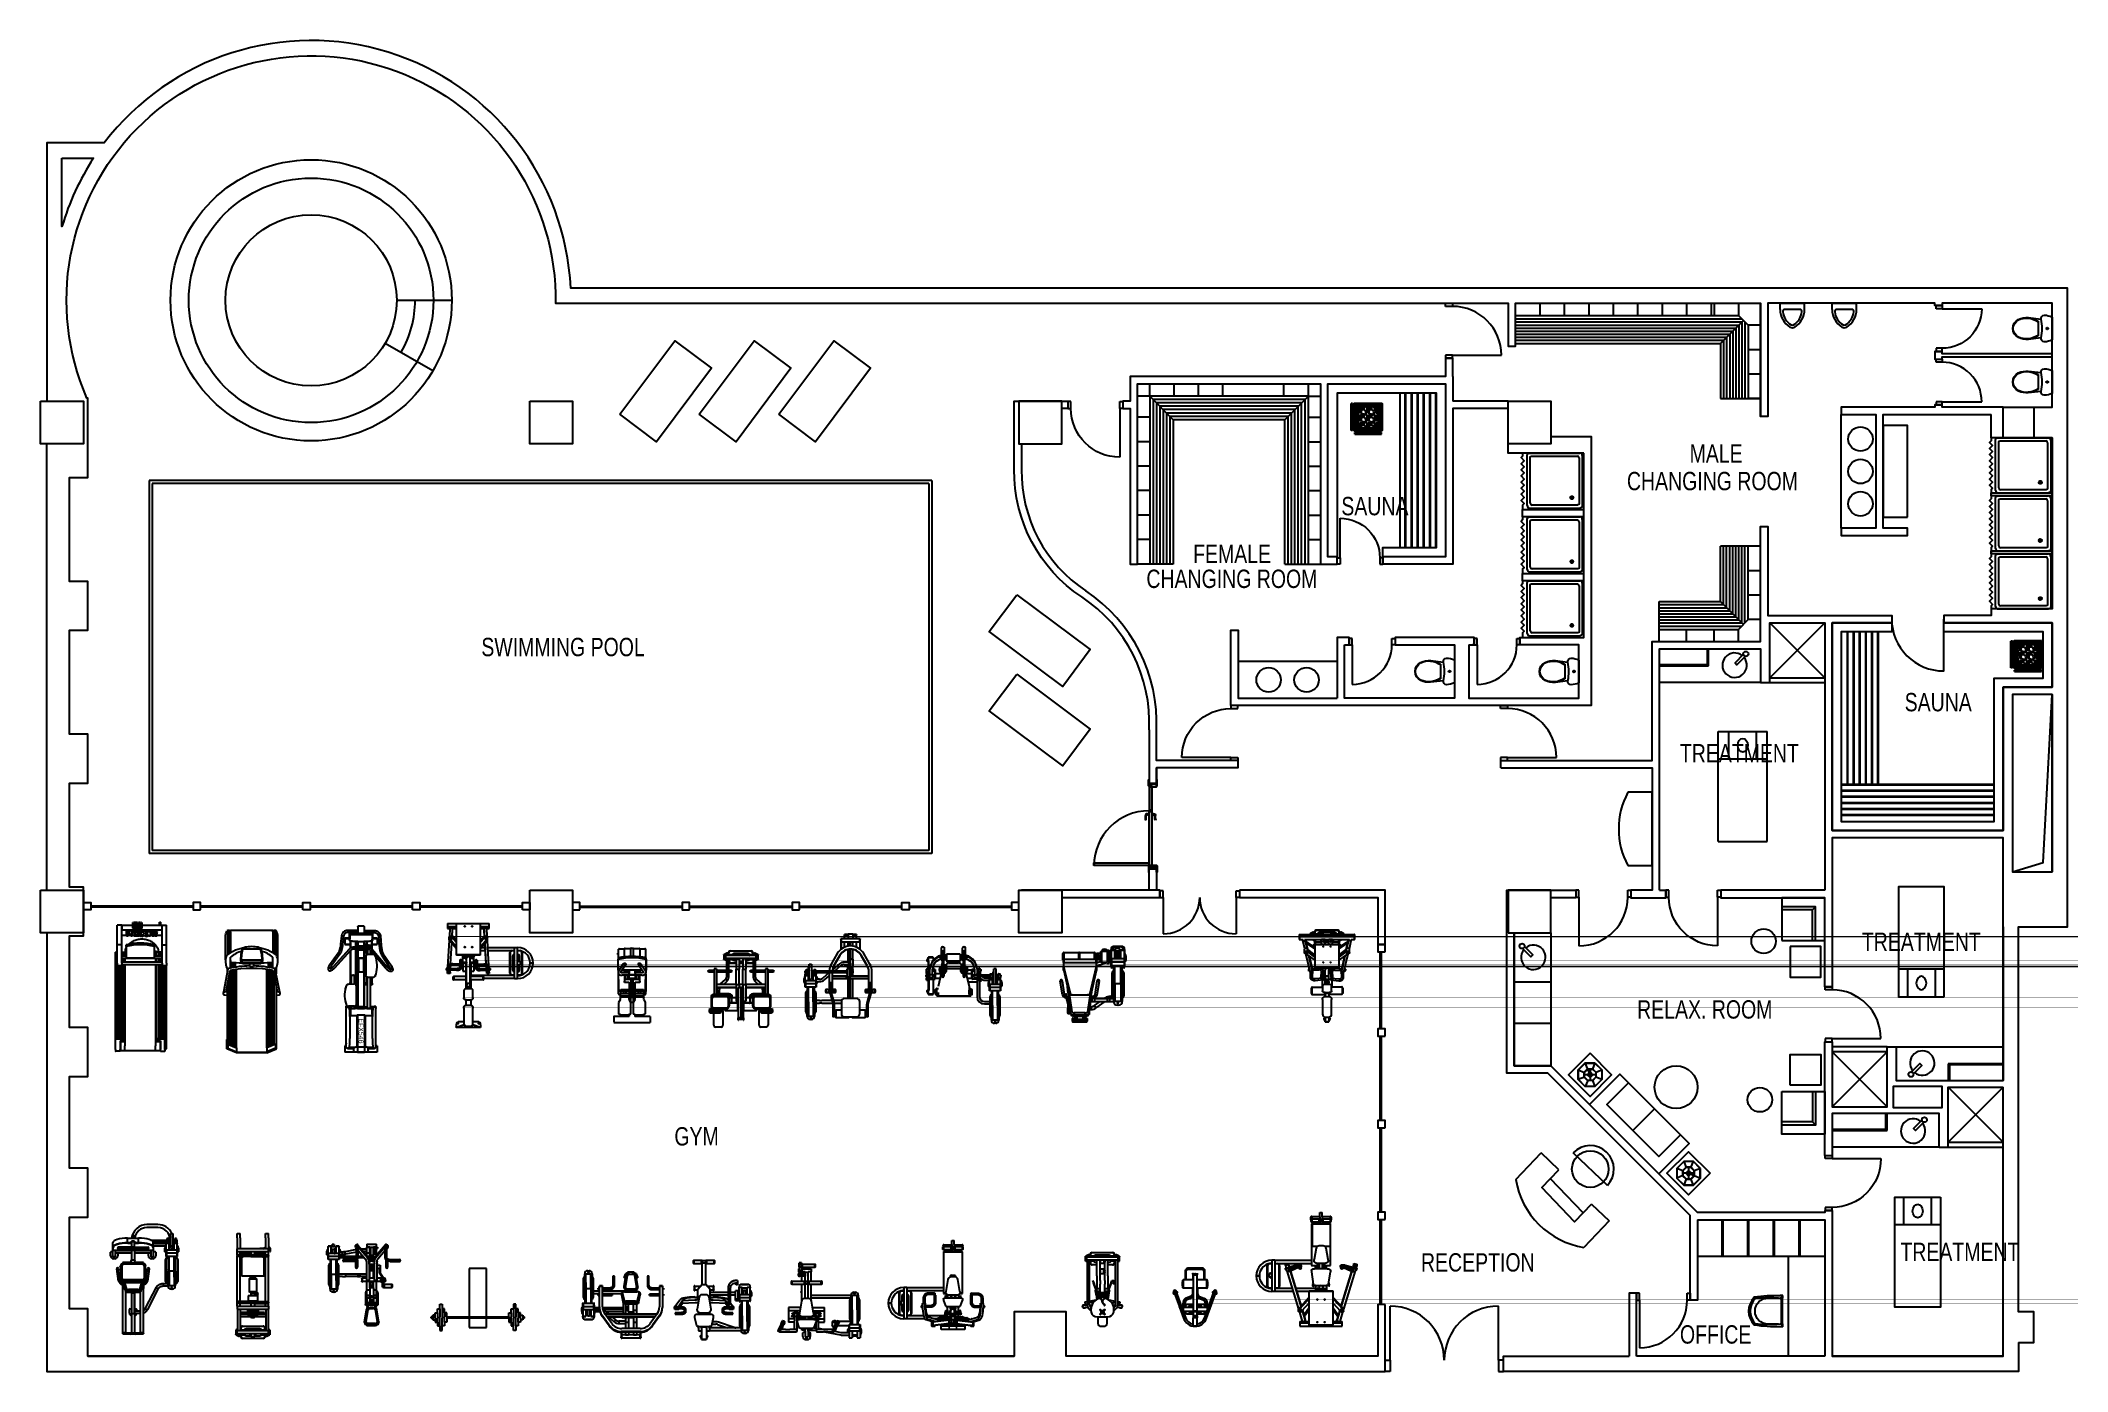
# Model space of a CAD drawing. Header units: millimetres. Extents: x -396 to 32754, y 354 to 22128.
import ezdxf
from ezdxf.enums import TextEntityAlignment as Align

# ---------------------------------------------------------------- set-up
doc = ezdxf.new("R2010")
doc.units = ezdxf.units.MM
for name, color, linetype in [('equipments', 250, 'Continuous'), ('floor', 175, 'Continuous'), ('furniture', 26, 'Continuous'), ('glass', 7, 'Continuous'), ('sanitary', 131, 'Continuous'), ('walls', 5, 'Continuous')]:
    doc.layers.add(name, color=color, linetype=linetype)
doc.styles.get("Standard").update_dxf_attribs({"font": 'arial.ttf'})

msp = doc.modelspace()

# ---------------------------------------------------------------- texts
at = {"color": 4, "width": 0.760249}
for s, p in [('MALE', (26574, 15220)), ('CHANGING ROOM', (25549, 14771)), ('SAUNA', (20878, 14361)), ('SAUNA', (30091, 11154))]:
    msp.add_text(s, height=300, dxfattribs=at).set_placement(p)
for s, p in [('FEMALE', (19091, 13730)), ('CHANGING ROOM', (19088, 13322)), ('TREATMENT', (27388, 10468)), ('TREATMENT', (30364, 7384)), ('RELAX. ROOM', (26822, 6277)), ('GYM', (10333, 4201)), ('TREATMENT', (30995, 2310)), ('RECEPTION', (23110, 2139)), ('OFFICE', (27000, 960))]:
    msp.add_text(s, height=300, dxfattribs=at).set_placement(p, align=Align.MIDDLE_CENTER)
msp.add_text('SWIMMING POOL', height=300, dxfattribs=at).set_placement((8149, 12356), align=Align.TOP_CENTER)

# ---------------------------------------------------------------- blocks, each defined once
blk = doc.blocks.new('barstol')
blk.add_line((0, -22.5), (0, 22.5))
blk.add_circle((0, 0), 17.5)
blk.add_arc((0, 0), 22.5, 270, 90)
blk = doc.blocks.new('AAA_U_AOIAIAY_2IIEUIAY_411')
at = {"color": 0, "linetype": 'Continuous'}
for p, q in [((-0.5492, 0), (-0.5492, 0.5492)), ((0.5492, 0), (0.5492, 0.5492)), ((-0.6, 0), (-0.5492, 0)), ((-0.6, -0.1), (-0.6, 0)), ((-0.5492, 0), (-0.5492, -0.1)), ((0.6, 0), (0.5492, 0)), ((0.5492, 0), (0.5492, -0.1)), ((0.6, -0.1), (0.6, 0)), ((-0.5492, -0.1), (-0.6, -0.1)), ((0.5492, -0.1), (0.6, -0.1))]:
    blk.add_line(p, q, dxfattribs=at)
for centre, start, end in [((-0.5492, 0), 0, 90), ((0.5492, 0), 90, 180)]:
    blk.add_arc(centre, 0.5492, start, end, dxfattribs=at)
blk = doc.blocks.new('A$C35F912F4')
at = {"layer": 'sanitary'}
for p, q in [((0, 3.4), (0, 86)), ((4, 90), (86.6, 90)), ((5, 7.2), (5, 82)), ((8, 85), (82.7, 85)), ((69.6, 73), (76.4, 73)), ((73, 76.4), (73, 69.6)), ((85, 82.7), (85, 8)), ((90, 4), (90, 86.6)), ((82, 5), (7.2, 5)), ((86, 0), (3.4, 0))]:
    blk.add_line(p, q, dxfattribs=at)
for centre, major_axis, start_param, end_param in [((4, 86), (-2.83, 2.83), -0.785398, 0.785398), ((8, 82), (2.12, 2.12), 0.785398, 2.356194), ((73, 73), (1.78, 1.78), 1.570796326794897, 7.853981633974483), ((82, 8), (2.12, 2.12), 3.926991, 5.497787), ((86, 4), (-2.83, 2.83), 2.356194, 3.926991)]:
    blk.add_ellipse(centre, major_axis=major_axis, ratio=1, start_param=start_param, end_param=end_param, dxfattribs=at)
at = {"layer": 'sanitary', "extrusion": (0, 0, -1)}
for centre, major_axis, start_param, end_param in [((82.7, 82.7), (1.59, 1.59), -0.785398, 0.785398), ((86.6, 86.6), (-2.39, 2.39), 0.785398, 2.356195), ((3.4, 3.4), (-2.39, 2.39), 3.926991, 5.497787), ((7.2, 7.2), (1.59, 1.59), 2.356195, 3.926991)]:
    blk.add_ellipse(centre, major_axis=major_axis, ratio=1, start_param=start_param, end_param=end_param, dxfattribs=at)
blk = doc.blocks.new('AAA_U_AOIAIAY_1IIEUIAY_325')
at = {"color": 0, "linetype": 'Continuous'}
for p, q in [((0.3992, 0), (0.3992, 0.7984)), ((-0.45, 0), (-0.3992, 0)), ((-0.45, -0.1143), (-0.45, 0)), ((-0.3992, 0), (-0.3992, -0.1143)), ((0.45, 0), (0.3992, 0)), ((0.3992, 0), (0.3992, -0.1143)), ((0.45, -0.1143), (0.45, 0)), ((-0.3992, -0.1143), (-0.45, -0.1143)), ((0.3992, -0.1143), (0.45, -0.1143))]:
    blk.add_line(p, q, dxfattribs=at)
blk.add_arc((0.3992, 0), 0.7984, 90, 180, dxfattribs=at)
blk = doc.blocks.new('A$C38472812')
at = {"color": 0, "linetype": 'Continuous'}
for p, q in [((5.1, 74.8), (0, 74.8)), ((0, 74.8), (0, 64.8)), ((5.1, 64.8), (5.1, 74.8)), ((69.9, 64.8), (69.9, 74.8)), ((69.9, 74.8), (75, 74.8)), ((75, 74.8), (75, 64.8)), ((0, 64.8), (5.1, 64.8)), ((5.1, 64.8), (5.1, 0)), ((75, 64.8), (69.9, 64.8))]:
    blk.add_line(p, q, dxfattribs=at)
blk.add_arc((5.1, 64.8), 64.8, 270, 0, dxfattribs=at)
blk = doc.blocks.new('A$C771C18D9')
at = {"layer": 'sanitary', "linetype": 'Continuous'}
for p, q in [((0, 44.7), (30.4, 66.4)), ((30.4, 66.4), (33.3, 64.7)), ((0.7, 41.5), (0, 44.7)), ((1.8, 38.3), (0.7, 41.5)), ((3.2, 35.3), (1.8, 38.3)), ((4.9, 32.5), (3.2, 35.3)), ((15.8, 34.7), (13.1, 32)), ((18.7, 37.4), (15.8, 34.7)), ((18.4, 49.1), (18.5, 49.4)), ((18.4, 48.8), (18.4, 49.1)), ((18.5, 48.6), (18.4, 48.8)), ((18.5, 49.6), (18.7, 49.8)), ((18.5, 49.4), (18.5, 49.6)), ((18.6, 48.3), (18.5, 48.6)), ((18.7, 48.1), (18.6, 48.3)), ((18.7, 49.8), (18.8, 50)), ((18.9, 47.9), (18.7, 48.1)), ((18.7, 29.9), (38.3, 43.9)), ((21.6, 39.8), (18.7, 37.4)), ((18.8, 50), (19, 50.2)), ((19.1, 47.7), (18.9, 47.9)), ((19, 50.2), (19.3, 50.3)), ((19.3, 47.6), (19.1, 47.7)), ((19.3, 50.3), (19.5, 50.4)), ((19.5, 47.5), (19.3, 47.6)), ((19.5, 50.4), (19.8, 50.5)), ((19.8, 47.5), (19.5, 47.5)), ((19.8, 50.5), (20, 50.5)), ((20.1, 47.5), (19.8, 47.5)), ((20, 50.5), (20.3, 50.4)), ((20.3, 47.5), (20.1, 47.5)), ((20.3, 50.4), (20.5, 50.3)), ((20.6, 47.6), (20.3, 47.5)), ((20.5, 50.3), (20.8, 50.2)), ((20.8, 47.8), (20.6, 47.6)), ((20.8, 50.2), (21, 50)), ((21, 47.9), (20.8, 47.8)), ((21, 50), (21.1, 49.8)), ((21.1, 48.1), (21, 47.9)), ((21.1, 49.8), (21.3, 49.6)), ((21.3, 48.4), (21.1, 48.1)), ((21.3, 49.6), (21.4, 49.4)), ((21.4, 48.6), (21.3, 48.4)), ((21.4, 49.4), (21.4, 49.1)), ((21.4, 49.1), (21.4, 48.9)), ((21.4, 48.9), (21.4, 48.6)), ((24.8, 42.2), (21.6, 39.8)), ((28, 44.4), (24.8, 42.2)), ((31.3, 46.4), (28, 44.4)), ((34.7, 48.2), (31.3, 46.4)), ((33.3, 64.7), (35.9, 62.6)), ((38.2, 49.9), (34.7, 48.2)), ((35.9, 62.6), (38.3, 60.3)), ((37.6, 43.4), (41.5, 41.6)), ((40.1, 51.2), (38.2, 49.9)), ((38.2, 49.9), (52.3, 34.1)), ((38.3, 60.3), (40.4, 57.7)), ((38.3, 43.9), (42.2, 42.1)), ((41.2, 53.3), (40.1, 51.2)), ((40.4, 57.7), (41.3, 55.6)), ((41.3, 55.6), (41.2, 53.3)), ((41.5, 41.6), (45.2, 39.3)), ((42.2, 42.1), (45.9, 39.8)), ((45.2, 39.3), (48.6, 36.6)), ((45.9, 39.8), (49.2, 37.1)), ((48.6, 36.6), (51.7, 33.5)), ((49.2, 37.1), (52.3, 34.1)), ((51.7, 33.5), (54.1, 30.3)), ((52.3, 34.1), (54.8, 30.7)), ((6.7, 31), (4.9, 32.5)), ((8.9, 30.3), (6.7, 31)), ((11.2, 30.7), (8.9, 30.3)), ((13.1, 32), (11.2, 30.7)), ((23.4, 13.5), (13.1, 32)), ((19.1, 25.6), (18.7, 29.9)), ((20.1, 21.5), (19.1, 25.6)), ((19.9, 26.2), (19.4, 30.5)), ((20.8, 21.9), (19.9, 26.2)), ((21.5, 17.4), (20.1, 21.5)), ((22.2, 17.8), (20.8, 21.9)), ((23.4, 13.5), (21.5, 17.4)), ((24.1, 13.9), (22.2, 17.8)), ((25.7, 10), (23.4, 13.5)), ((26.3, 10.5), (24.1, 13.9)), ((28.5, 6.9), (25.7, 10)), ((29.1, 7.5), (26.3, 10.5)), ((31.7, 4.2), (28.5, 6.9)), ((32.2, 4.8), (29.1, 7.5)), ((35.3, 1.9), (31.7, 4.2)), ((35.6, 2.6), (32.2, 4.8)), ((39.5, 0.3), (35.3, 1.9)), ((39.7, 1.1), (35.6, 2.6)), ((44.1, 0), (39.5, 0.3)), ((44, 0.8), (39.7, 1.1)), ((48.3, 1.7), (44, 0.8)), ((48.6, 0.9), (44.1, 0)), ((52.2, 3.7), (48.3, 1.7)), ((52.6, 3), (48.6, 0.9)), ((55.3, 6.7), (52.2, 3.7)), ((55.9, 6.2), (52.6, 3)), ((54.1, 30.3), (56.1, 26.7)), ((54.8, 30.7), (56.9, 27.1)), ((57.5, 10.4), (55.3, 6.7)), ((58.3, 10.1), (55.9, 6.2)), ((56.1, 26.7), (57.6, 22.9)), ((56.9, 27.1), (58.4, 23.2)), ((58.6, 14.6), (57.5, 10.4)), ((57.6, 22.9), (58.6, 18.9)), ((59.4, 14.5), (58.3, 10.1)), ((58.4, 23.2), (59.3, 19.1)), ((58.6, 18.9), (58.6, 14.6)), ((59.3, 19.1), (59.4, 14.5))]:
    blk.add_line(p, q, dxfattribs=at)
blk = doc.blocks.new('A$C7F5A0CB7')
at = {"layer": 'sanitary'}
for p, q in [((0, 10), (0, 0)), ((40, 0), (0, 0)), ((7.7, 10), (32.3, 10)), ((40, 10), (40, 0))]:
    blk.add_line(p, q, dxfattribs=at)
for centre, radius, start, end in [((34, 10), 34, 121.8908, 180), ((34, 10), 30, 121.8908, 172.4725), ((20, 32.5), 7.5, 58.1092, 121.8908), ((20, 32.5), 3.5, 58.1092, 121.8908), ((6, 10), 30, 7.5275, 58.1092), ((6, 10), 34, 0, 58.1092), ((7.7, 13.5), 3.5, 172.9418, 270), ((32.3, 13.5), 3.5, 270, 7.0582)]:
    blk.add_arc(centre, radius, start, end, dxfattribs=at)
blk = doc.blocks.new('desk chair (pl)')
at = {"color": 0}
for p, q in [((-225, -92), (-211, -107)), ((211, -107), (225, -92)), ((-255, -515), (-250, -515)), ((-255, -560), (-255, -515)), ((-255, -560), (-210, -560)), ((-213, -515), (-210, -515)), ((-210, -515), (-210, -560)), ((-210, -555), (210, -555)), ((210, -515), (210, -560)), ((213, -515), (210, -515)), ((210, -560), (255, -560)), ((213, -550), (213, -515)), ((255, -515), (250, -515)), ((255, -560), (255, -515))]:
    blk.add_line(p, q, dxfattribs=at)
for points in [[(213, -550), (250, -550), (250, -515, 0.04725), (225, -92, 0.410928), (-225, -92, 0.04725), (-250, -515), (-250, -550), (-213, -550), (-213, -515, -0.048981), (-211, -107, -0.410928), (211, -107, -0.048981), (213, -515)], [(219, -221, 0.025809), (206, -109, 0.407387), (-206, -109, 0.025809), (-219, -221)], [(-215, -486), (-215, -320, -1), (215, -320), (215, -486)], [(-210, -535, 0.414214), (-205, -540), (205, -540, 0.414214), (210, -535)]]:
    blk.add_lwpolyline(points, format="xyb", dxfattribs=at)
blk = doc.blocks.new('lamp (pl)')
at = {"color": 0, "linetype": 'ByBlock'}
for p, q in [((-203, 84), (-98, 40)), ((-40, 97), (-84, 202)), ((-69, 69), (-21, 21)), ((-42, 96), (-10, 17)), ((-38, 97), (-5, 19)), ((21, 21), (69, 69)), ((84, 202), (40, 97)), ((97, 40), (202, 84)), ((-98, -40), (-203, -84)), ((-84, -203), (-40, -98)), ((-69, -69), (-21, -21)), ((21, -21), (69, -69)), ((40, -98), (84, -203)), ((97, -40), (202, -84))]:
    blk.add_line(p, q, dxfattribs=at)
for points in [[(-203, 84), (-203, -84), (-84, -203), (84, -203), (202, -84), (202, 84), (84, 202), (-84, 202)], [(-200, 83), (-200, -83), (-83, -200), (83, -200), (200, -83), (200, 83), (83, 200), (-83, 200)], [(-103, 42), (-103, -42), (-42, -103), (42, -103), (102, -42), (102, 42), (42, 102), (-42, 102)], [(-98, 40), (-98, -40), (-40, -98), (40, -98), (97, -40), (97, 40), (40, 97), (-40, 97)]]:
    blk.add_lwpolyline(points, close=True, dxfattribs=at)
blk.add_lwpolyline([(-17, 35), (-35, 35), (-35, -35), (35, -35), (35, 35), (-12, 35)], dxfattribs=at)
for radius in [20, 10, 7.5]:
    blk.add_circle((0, 0), radius, dxfattribs=at)
blk.add_arc((0, 0), 30, 117.2802, 107.7198, dxfattribs=at)
blk = doc.blocks.new('Table lamp')
at = {"color": 0, "xscale": 0.09523809523809593, "yscale": 0.09523809523809593, "zscale": 0.09523809523809593, "rotation": 292.627099589534}
blk.add_blockref('lamp (pl)', (0, 0), dxfattribs=at)
blk = doc.blocks.new('door-handle')
at = {"color": 0}
for p, q in [((-32, 10), (-32, -10)), ((-30, 9), (-32, 9)), ((-30, 9), (-30, -9)), ((-19, 9), (-21, 9)), ((-21, 9), (-21, -9)), ((-19, 10), (-19, -10)), ((-9, 10), (-19, 10)), ((0, 25), (-9, 25)), ((-9, 25), (-9, -25)), ((0, -25), (0, 25)), ((-62, -93), (-61, -94)), ((-32, -10), (-40, -10)), ((-30, -9), (-32, -9)), ((-19, -9), (-21, -9)), ((-9, -10), (-19, -10)), ((-9, -25), (0, -25))]:
    blk.add_line(p, q, dxfattribs=at)
for centre, radius, start, end in [((-34, -15), 25, 84.355, 191.5747), ((-25, 16), 8.47, 237.8902, 302.1098), ((-39, -82), 25.1, 149.3294, 204.9726), ((-91, -62), 42.6, 313.5613, 358.1692), ((-243, -39), 185, 350.5395, 5.9914), ((-90, -63), 42.6, 313.5613, 358.1692), ((-40, -20), 9.55, 85.9769, 192.3257), ((-596, -62), 548, 359.693, 4.1861), ((-25, -16), 8.47, 57.8902, 122.1098)]:
    blk.add_arc(centre, radius, start, end, dxfattribs=at)
blk = doc.blocks.new('Door 900-400')
at = {"color": 0}
for p, q in [((-65, 18.5), (-65, 6.5)), ((-60.6, 18.8), (-59.6, 18.8)), ((-60.1, 18.3), (-60.1, 19.3)), ((-59, 18.4), (-59, 14.2)), ((-59, 18.4), (-59, 14.2)), ((28.8, 18.4), (28.8, 14.2)), ((31.2, 18.4), (31.2, 14.2)), ((69, 18.4), (69, 14.2)), ((70.6, 18.8), (69.6, 18.8)), ((70.1, 18.3), (70.1, 19.3)), ((75, 18.5), (75, 6.5))]:
    blk.add_line(p, q, dxfattribs=at)
for points in [[(-59.8, 109.1), (-55.4, 109.1), (-55.4, 18.9), (-59.8, 18.9), (-59.8, 109.1)], [(-60.8, 18.5), (-60.8, 18.8), (-60.5, 18.8), (-60.5, 19.7), (-70.5, 19.7), (-70.5, 18.5), (-60.8, 18.5)], [(-60.8, 6.5), (-60.8, 6.2), (-60.5, 6.2), (-60.5, 5.3), (-70.5, 5.3), (-70.5, 6.5), (-60.8, 6.5)], [(-60.2, 14), (-59, 14), (-59, 6.5), (-59.9, 6.5), (-59.9, 6.8), (-60.2, 6.8), (-60.2, 6.5), (-63, 6.5), (-63, 18.5), (-60.2, 18.5), (-60.2, 14)], [(-60.3, 18.6), (-60.3, 16.1), (-60.2, 16.1), (-60.2, 18.5)], [(-59.9, 18.6), (-59.9, 16.1), (-60.1, 16.1), (-60.1, 18.5)], [(29.8, 18.5), (29.8, 14.1), (-60, 14.1), (-60, 18.5), (29.8, 18.5)], [(-60, 18.4), (29.8, 18.4)], [(-60, 14.2), (29.8, 14.2)], [(30.2, 18.5), (30.2, 14.1), (70, 14.1), (70, 18.5), (30.2, 18.5)], [(70, 18.4), (30.2, 18.4)], [(70, 14.2), (30.2, 14.2)], [(70.2, 14), (69, 14), (69, 6.5), (69.9, 6.5), (69.9, 6.8), (70.2, 6.8), (70.2, 6.5), (73, 6.5), (73, 18.5), (70.2, 18.5), (70.2, 14)], [(69.9, 18.6), (69.9, 16.1), (70.1, 16.1), (70.1, 18.5)], [(70.3, 18.6), (70.3, 16.1), (70.2, 16.1), (70.2, 18.5)], [(70.8, 18.5), (70.8, 18.8), (70.5, 18.8), (70.5, 19.7), (80.5, 19.7), (80.5, 18.5), (70.8, 18.5)], [(70.8, 6.5), (70.8, 6.2), (70.5, 6.2), (70.5, 5.3), (80.5, 5.3), (80.5, 6.5), (70.8, 6.5)]]:
    blk.add_lwpolyline(points, dxfattribs=at)
for centre in [(-60.1, 18.8), (70.1, 18.8)]:
    blk.add_circle(centre, 0.3, dxfattribs=at)
blk.add_arc((-60.1, 18.8), 89.9, 0, 90, dxfattribs=at)
at = {"color": 0, "extrusion": (0, 0, -1), "yscale": 0.1, "zscale": -0.1}
for p, xscale, rotation in [((-23.8, 18.5), -0.1, 90), ((-23.8, 14.1), 0.1, 90.00000000000001)]:
    blk.add_blockref('door-handle', p, dxfattribs=dict(at, xscale=xscale, rotation=rotation))
blk = doc.blocks.new('Fit9')
at = {"layer": 'equipments'}
for p, q in [((-134, 1078), (-135, 1062)), ((-135, 1060), (-135, 1052)), ((-127, 1106), (-127, 1156)), ((-127, 1156), (-122, 1156)), ((-127, 1106), (-77, 1106)), ((-122, 1254), (-122, 1251)), ((-82, 1254), (-122, 1254)), ((-122, 1232), (-122, 1251)), ((-122, 1230), (-122, 1232)), ((-122, 1232), (-82, 1232)), ((-122, 1190), (-122, 1230)), ((-122, 1230), (-82, 1230)), ((-122, 1190), (-122, 1157)), ((-122, 1190), (-82, 1190)), ((-122, 1157), (-122, 1130)), ((-122, 1130), (-82, 1130)), ((-117, 1106), (-117, 1093)), ((-110, 1075), (-25, 1075)), ((-110, 1068), (-25, 1068)), ((-25, 1036), (-110, 1036)), ((-107, 1094), (-107, 1106)), ((-86, 1078), (-86, 1075)), ((-82, 1254), (-82, 1251)), ((-82, 1235), (-82, 1251)), ((-82, 1185), (-82, 1235)), ((-82, 1235), (-72, 1235)), ((-82, 1185), (-72, 1185)), ((-82, 1185), (-82, 1157)), ((-82, 1157), (-82, 1130)), ((-82, 1156), (-77, 1156)), ((-77, 1156), (-77, 1106)), ((-75, 1156), (75, 1156)), ((-75, 1106), (-75, 1156)), ((-25, 1110), (-75, 1110)), ((-75, 1097), (-75, 1110)), ((-75, 1075), (-75, 1097)), ((-75, 956), (-75, 1036)), ((-72, 1235), (133, 1235)), ((-72, 1185), (-72, 1235)), ((-72, 1235), (-72, 1185)), ((-72, 1185), (133, 1185)), ((-70, 1091), (-30, 1091)), ((-70, 1075), (-70, 1091)), ((-30, 1075), (-30, 1091)), ((-25, 1097), (-25, 1110)), ((-25, 1106), (25, 1106)), ((-25, 1075), (-25, 1097)), ((-25, 1075), (-25, 1068)), ((-25, 1068), (-25, 1036)), ((-25, 956), (-25, 1036)), ((25, 1097), (25, 1110)), ((75, 1110), (25, 1110)), ((25, 956), (25, 1097)), ((75, 1156), (75, 1110)), ((75, 1097), (75, 1110)), ((75, 956), (75, 1097)), ((133, 1185), (133, 1235)), ((133, 1235), (133, 1185)), ((133, 1235), (138, 1235)), ((133, 1185), (138, 1185)), ((141, 1232), (141, 1188)), ((-248, 909), (-248, 953)), ((-240, 956), (-245, 956)), ((-240, 906), (-245, 906)), ((-240, 956), (-35, 956)), ((-240, 956), (-240, 906)), ((-240, 906), (-240, 956)), ((-240, 906), (-35, 906)), ((-90, 789), (-75, 789)), ((-90, 769), (-90, 789)), ((-90, 769), (-75, 769)), ((-75, 648), (-75, 906)), ((-35, 956), (-35, 906)), ((-35, 906), (-35, 956)), ((-35, 956), (-25, 956)), ((-35, 906), (-25, 906)), ((33, 672), (-33, 672)), ((-25, 956), (-25, 906)), ((-25, 956), (25, 956)), ((-25, 951), (25, 951)), ((-25, 951), (-22, 951)), ((-25, 911), (25, 911)), ((-22, 911), (-25, 911)), ((-25, 672), (-25, 906)), ((25, 906), (-25, 906)), ((-22, 953), (22, 953)), ((-22, 951), (-22, 953)), ((-22, 909), (-22, 911)), ((22, 909), (-22, 909)), ((22, 953), (22, 951)), ((22, 951), (25, 951)), ((25, 911), (22, 911)), ((22, 911), (22, 909)), ((25, 906), (25, 956)), ((25, 956), (35, 956)), ((25, 672), (25, 906)), ((25, 906), (35, 906)), ((35, 956), (240, 956)), ((35, 906), (35, 956)), ((35, 956), (35, 906)), ((35, 906), (240, 906)), ((75, 649), (75, 906)), ((75, 726), (745, 726)), ((75, 686), (730, 686)), ((240, 906), (240, 956)), ((240, 956), (240, 906)), ((240, 956), (245, 956)), ((240, 906), (245, 906)), ((248, 953), (248, 909)), ((725, 683), (725, 686)), ((725, 666), (725, 677)), ((730, 486), (730, 721)), ((732, 721), (730, 721)), ((732, 721), (732, 486)), ((732, 686), (740, 686)), ((740, 686), (745, 686)), ((745, 681), (740, 681)), ((745, 486), (745, 726)), ((745, 726), (825, 726)), ((775, 776), (795, 776)), ((825, 486), (825, 726)), ((825, 686), (830, 686)), ((830, 681), (825, 681)), ((838, 486), (838, 721)), ((840, 721), (838, 721)), ((840, 721), (840, 486)), ((845, 726), (845, 683)), ((845, 677), (845, 666)), ((-293, 525), (-293, 470)), ((-100, 525), (-293, 525)), ((-293, 470), (-293, 340)), ((-109, 470), (-293, 470)), ((-293, 340), (-293, 285)), ((-195, 340), (-293, 340)), ((-213, 379), (-217, 386)), ((-206, 392), (-202, 385)), ((-195, 378), (-195, 388)), ((-195, 388), (-192, 388)), ((-195, 378), (-195, 307)), ((-179, 452), (-171, 452)), ((-171, 440), (-179, 440)), ((-158, 388), (-155, 388)), ((-155, 378), (-155, 388)), ((-155, 307), (-155, 378)), ((-80, 340), (-155, 340)), ((-148, 385), (-144, 392)), ((-137, 438), (-114, 438)), ((-133, 386), (-137, 379)), ((-80, 373), (-137, 373)), ((-116, 425), (-116, 423)), ((-82, 630), (-115, 433)), ((-104, 333), (106, 333)), ((-80, 340), (-80, 373)), ((-80, 366), (-25, 366)), ((-80, 333), (-80, 340)), ((-75, 347), (-75, 366)), ((-75, 333), (-75, 347)), ((66, 373), (-66, 373)), ((-65, 366), (-65, 338)), ((-65, 338), (-25, 338)), ((-25, 373), (-25, 333)), ((25, 373), (25, 333)), ((25, 366), (80, 366)), ((25, 338), (65, 338)), ((65, 338), (65, 366)), ((75, 347), (75, 366)), ((75, 333), (75, 347)), ((80, 373), (80, 341)), ((137, 373), (80, 373)), ((80, 341), (155, 341)), ((80, 341), (80, 333)), ((115, 433), (82, 630)), ((100, 526), (293, 526)), ((109, 471), (293, 471)), ((115, 438), (137, 438)), ((116, 425), (116, 423)), ((137, 379), (133, 386)), ((144, 392), (148, 385)), ((155, 378), (155, 388)), ((155, 388), (158, 388)), ((155, 378), (155, 313)), ((171, 452), (179, 452)), ((179, 440), (171, 440)), ((192, 388), (195, 388)), ((195, 378), (195, 388)), ((195, 307), (195, 378)), ((195, 341), (293, 341)), ((202, 385), (206, 392)), ((217, 386), (213, 379)), ((293, 471), (293, 526)), ((293, 341), (293, 471)), ((293, 286), (293, 341)), ((705, 336), (705, 651)), ((710, 651), (710, 336)), ((727, 575), (727, 466)), ((727, 458), (727, 466)), ((727, 458), (727, 350)), ((730, 486), (730, 248)), ((732, 248), (732, 486)), ((745, 656), (735, 656)), ((742, 580), (742, 245)), ((742, 580), (745, 580)), ((745, 486), (745, 245)), ((835, 656), (825, 656)), ((825, 580), (828, 580)), ((825, 486), (825, 245)), ((828, 580), (828, 245)), ((838, 486), (838, 248)), ((840, 248), (840, 486)), ((842, 350), (842, 575)), ((860, 336), (860, 651)), ((865, 651), (865, 336)), ((-414, 261), (-458, 166)), ((-454, 164), (-458, 166)), ((-454, 164), (-440, 195)), ((-450, 174), (-447, 172)), ((-389, 297), (-448, 170)), ((-425, 160), (-448, 170)), ((-441, 167), (-445, 167)), ((-445, 127), (-345, 127)), ((-440, 195), (-429, 219)), ((-408, 264), (-429, 219)), ((-366, 287), (-425, 160)), ((-414, 261), (-393, 307)), ((-345, 167), (-412, 167)), ((-408, 264), (-387, 309)), ((-393, 202), (-405, 175)), ((-389, 305), (-393, 307)), ((-393, 202), (-372, 247)), ((-389, 297), (-366, 287)), ((-369, 301), (-387, 309)), ((-359, 274), (-372, 247)), ((-345, 167), (-275, 167)), ((-345, 127), (-275, 127)), ((-195, 285), (-293, 285)), ((-175, 167), (-275, 167)), ((-275, 127), (-175, 127)), ((-195, 176), (-195, 307)), ((-195, 176), (-195, 167)), ((-155, 176), (-155, 307)), ((-153, 285), (-155, 285)), ((-155, 147), (-155, 176)), ((-154, 308), (-154, 288)), ((-154, 288), (-124, 197)), ((-75, 155), (-75, 187)), ((-25, 155), (-75, 155)), ((-74, 189), (76, 189)), ((-72, 158), (-72, 187)), ((-28, 158), (-72, 158)), ((-65, 187), (65, 187)), ((-60, 50), (-60, 110)), ((-60, 50), (-60, 50)), ((-50, 120), (-25, 120)), ((-28, 187), (-28, 158)), ((-25, 187), (-25, 155)), ((-25, 136), (-25, 155)), ((-25, 136), (-25, 47)), ((-25, 47), (25, 47)), ((-10, 0), (10, 0)), ((10, 0), (-10, 0)), ((25, 155), (25, 187)), ((25, 136), (25, 155)), ((75, 155), (25, 155)), ((25, 136), (25, 47)), ((25, 120), (50, 120)), ((28, 158), (28, 187)), ((72, 158), (28, 158)), ((60, 110), (60, 50)), ((60, 50), (60, 50)), ((72, 187), (72, 158)), ((75, 187), (75, 155)), ((75, 155), (130, 155)), ((124, 195), (130, 195)), ((126, 197), (155, 288)), ((155, 176), (155, 286)), ((155, 176), (155, 147)), ((156, 308), (156, 288)), ((275, 167), (175, 167)), ((175, 127), (275, 127)), ((195, 176), (195, 307)), ((195, 286), (293, 286)), ((195, 187), (298, 167)), ((195, 167), (195, 176)), ((345, 167), (275, 167)), ((345, 127), (275, 127)), ((295, 127), (553, 77)), ((445, 167), (345, 167)), ((345, 127), (445, 127)), ((430, 296), (420, 296)), ((420, 296), (420, 286)), ((420, 286), (420, 228)), ((420, 222), (420, 228)), ((420, 222), (454, 222)), ((488, 296), (430, 296)), ((441, 195), (454, 222)), ((501, 297), (442, 170)), ((465, 160), (442, 170)), ((475, 268), (454, 222)), ((462, 136), (561, 117)), ((524, 287), (465, 160)), ((479, 181), (465, 151)), ((465, 151), (468, 149)), ((466, 161), (469, 160)), ((468, 149), (513, 244)), ((475, 268), (487, 295)), ((490, 205), (479, 181)), ((490, 205), (511, 251)), ((501, 297), (524, 287)), ((695, 226), (504, 226)), ((532, 296), (511, 251)), ((534, 290), (513, 244)), ((532, 296), (514, 304)), ((534, 290), (530, 291)), ((730, 296), (531, 296)), ((590, 114), (695, 114)), ((590, 74), (695, 74)), ((675, 114), (675, 167)), ((685, 177), (695, 177)), ((695, 194), (695, 245)), ((695, 245), (697, 245)), ((695, 194), (695, 32)), ((697, 194), (695, 194)), ((695, 27), (695, 32)), ((695, 27), (745, 27)), ((697, 245), (872, 245)), ((697, 245), (872, 245)), ((697, 245), (697, 192)), ((697, 245), (697, 245)), ((697, 192), (872, 192)), ((697, 192), (697, 144)), ((697, 144), (872, 144)), ((713, 276), (730, 276)), ((730, 248), (730, 245)), ((732, 248), (730, 248)), ((742, 296), (732, 296)), ((732, 279), (737, 279)), ((732, 276), (742, 276)), ((732, 245), (732, 248)), ((734, 279), (734, 286)), ((734, 286), (742, 286)), ((742, 279), (737, 279)), ((740, 306), (742, 306)), ((742, 301), (740, 301)), ((745, 144), (745, 32)), ((745, 76), (825, 76)), ((825, 57), (745, 57)), ((745, 27), (745, 32)), ((825, 144), (825, 32)), ((825, 27), (825, 32)), ((825, 27), (875, 27)), ((828, 306), (830, 306)), ((830, 301), (828, 301)), ((838, 248), (838, 245)), ((840, 248), (838, 248)), ((840, 245), (840, 248)), ((872, 192), (872, 245)), ((872, 245), (872, 245)), ((872, 245), (875, 245)), ((875, 194), (872, 194)), ((872, 144), (872, 192)), ((875, 245), (875, 194)), ((875, 194), (875, 32)), ((875, 177), (885, 177)), ((875, 27), (875, 32)), ((895, 167), (895, 107))]:
    blk.add_line(p, q, dxfattribs=at)
for centre, radius in [((785, 751), 6), ((-235, 385), 5.5), ((-230, 425), 5.5), ((-230, 426), 4), ((-210, 386), 5), ((-175, 406), 25), ((-175, 446), 5), ((-140, 386), 5), ((140, 386), 5), ((175, 406), 25), ((175, 446), 5), ((210, 386), 5), ((230, 426), 5.5), ((230, 386), 5.5), ((230, 426), 4), ((230, 386), 4), ((-445, 147), 20), ((-445, 147), 17), ((445, 147), 20), ((445, 147), 17), ((460, 276), 5.5)]:
    blk.add_circle(centre, radius, dxfattribs=at)
for centre, radius, start, end in [((138, 1232), 3, 0, 90), ((138, 1188), 3, 270, 0), ((-245, 953), 3, 90, 180), ((-245, 909), 3, 180, 270), ((245, 953), 3, 0, 90), ((245, 909), 3, 270, 0), ((740, 651), 35, 106.6016, 180), ((740, 651), 30, 109.4713, 180), ((775, 726), 50, 90, 180), ((735, 666), 10, 180, 240), ((740, 651), 35, 90, 103.213), ((740, 651), 30, 90, 105.4661), ((795, 726), 50, 0, 90), ((830, 651), 35, 76.7871, 90), ((830, 651), 30, 74.534, 90), ((830, 651), 35, 0, 73.3985), ((830, 651), 30, 0, 70.5288), ((835, 666), 10, 300, 0), ((-230, 426), 4.75, 170, 100), ((-230, 386), 4.75, 170, 100), ((-230, 386), 4, 113.1216, 261.0455), ((-234, 394), 6, 278.3448, 297.8855), ((-175, 406), 50, 293.5782, 180), ((-175, 406), 50, 180, 246.4219), ((-212, 389), 6, 30, 210), ((-208, 382), 6, 210, 30), ((-179, 446), 6, 90, 270), ((-171, 446), 6, 270, 90), ((-142, 382), 6, 150, 330), ((-138, 389), 6, 330, 150), ((175, 406), 50, 293.5782, 180), ((175, 406), 50, 180, 246.4219), ((138, 389), 6, 30, 210), ((142, 382), 6, 210, 30), ((171, 446), 6, 90, 270), ((179, 446), 6, 270, 90), ((208, 382), 6, 150, 330), ((212, 389), 6, 330, 150), ((230, 426), 4.75, 170, 100), ((230, 386), 4.75, 170, 100), ((740, 336), 35, 180, 253.3985), ((740, 336), 30, 180, 250.5288), ((757, 575), 30, 156.4436, 180), ((757, 350), 30, 180, 203.5565), ((735, 666), 10, 252.5424, 270), ((757, 575), 30, 114.6244, 148.2117), ((757, 350), 30, 211.7884, 238.8911), ((812, 575), 30, 31.7884, 65.3757), ((812, 350), 30, 301.109, 328.2117), ((835, 666), 10, 270, 287.4576), ((812, 575), 30, 0, 23.5565), ((812, 350), 30, 336.4436, 0), ((830, 336), 30, 289.4713, 0), ((830, 336), 35, 286.6016, 0), ((-424, 183), 20, 270.1507, 335), ((-377, 283), 20, 335, 65), ((-175, 147), 20, 270, 90), ((175, 147), 20, 90, 270), ((430, 286), 10, 90, 180), ((460, 276), 33.5, 90, 143.3436), ((459, 187), 20, 155, 219.8494), ((460, 276), 23.5, 90, 121.6725), ((460, 276), 33.5, 36.6565, 90), ((460, 276), 23.5, 58.3276, 90), ((506, 286), 20, 65, 155), ((685, 167), 10, 90, 180), ((725, 107), 50, 221.1179, 233.1301), ((962, 246), 250, 173.1079, 180.0664), ((740, 336), 30, 254.534, 270), ((740, 336), 35, 256.7871, 270), ((785, 82), 6, 244.289, 295.7111), ((830, 336), 30, 270, 285.4661), ((830, 336), 35, 270, 283.213), ((845, 107), 50, 306.8699, 0), ((885, 167), 10, 0, 90)]:
    blk.add_arc(centre, radius, start, end, dxfattribs=at)
for centre, major_axis, ratio, start_param, end_param in [((-110, 1052), (25, 0), 0.637424, 1.570796, 4.712389), ((-110, 1060), (25, 0), 0.637424, 1.570796, 3.141593), ((-110, 1052), (4, 0), 0.637424, 1.570796326794896, 7.853981633974483), ((-33, 622), (50, 0), 0.984808, 1.570796, 2.976444), ((33, 622), (50, 0), 0.984808, 0.165149, 1.570796), ((-66, 425), (50, 0), 0.984808, 2.976444, 3.141593), ((66, 425), (50, 0), 0.984808, 0, 0.165149), ((-104, 288), (50, 0), 0.173648, -3.141593, -3.083964), ((-74, 198), (50, 0), 0.173648, -3.083964, -1.570796), ((-65, 196), (50, 0), 0.173648, -2.662514, -1.570796), ((-50, 110), (10, 0), 0.999994, 1.570796, 3.141593), ((-10, 50), (50, 0), 0.999994, 3.141593, 4.712389), ((-10, 50), (50, 0), 0.999994, 3.141593, 4.712389), ((0, 25), (6, 0), 0.999994, 1.570796326794897, 7.853981633974483), ((0, 25), (6, 0), 0.999994, 0.00117, 3.140423), ((10, 50), (50, 0), 0.999994, -1.570796, 0), ((10, 50), (50, 0), 0.999994, -1.570796, 0), ((50, 110), (10, 0), 0.999994, 0, 1.570796), ((65, 196), (50, 0), 0.173648, -1.570796, -0.530112), ((76, 198), (50, 0), 0.173648, -1.570796, -0.057628), ((106, 288), (50, 0), 0.173648, -0.057628, 0)]:
    blk.add_ellipse(centre, major_axis=major_axis, ratio=ratio, start_param=start_param, end_param=end_param, dxfattribs=at)
for points in [[(-133, 1081), (-134, 1081)], [(-134, 1081), (-134, 1081)], [(-134, 1081), (-134, 1081)], [(-134, 1081), (-134, 1080)], [(-134, 1080), (-134, 1080)], [(-134, 1080), (-134, 1080)], [(-134, 1080), (-134, 1080)], [(-134, 1080), (-134, 1080)], [(-134, 1080), (-134, 1079)], [(-134, 1079), (-134, 1079)], [(-134, 1079), (-134, 1079)], [(-134, 1079), (-134, 1079)], [(-134, 1079), (-134, 1078)], [(-132, 1084), (-133, 1083)], [(-133, 1083), (-133, 1083)], [(-133, 1083), (-133, 1083)], [(-133, 1083), (-133, 1083)], [(-133, 1083), (-133, 1082)], [(-133, 1082), (-133, 1082)], [(-133, 1082), (-133, 1082)], [(-133, 1082), (-133, 1082)], [(-133, 1082), (-133, 1081)], [(-131, 1085), (-132, 1085)], [(-132, 1085), (-132, 1085)], [(-132, 1085), (-132, 1085)], [(-132, 1085), (-132, 1084)], [(-132, 1084), (-132, 1084)], [(-132, 1084), (-132, 1084)], [(-132, 1084), (-132, 1084)], [(-130, 1086), (-131, 1086)], [(-131, 1086), (-131, 1086)], [(-131, 1086), (-131, 1086)], [(-131, 1086), (-131, 1085)], [(-131, 1085), (-131, 1085)], [(-129, 1087), (-130, 1087)], [(-130, 1087), (-130, 1087)], [(-130, 1087), (-130, 1087)], [(-130, 1087), (-130, 1087)], [(-130, 1087), (-130, 1086)], [(-128, 1088), (-129, 1088)], [(-129, 1088), (-129, 1088)], [(-129, 1088), (-129, 1088)], [(-129, 1088), (-129, 1087)], [(-127, 1089), (-128, 1089)], [(-128, 1089), (-128, 1089)], [(-128, 1089), (-128, 1088)], [(-128, 1088), (-128, 1088)], [(-126, 1089), (-127, 1089)], [(-127, 1089), (-127, 1089)], [(-127, 1089), (-127, 1089)], [(-125, 1090), (-126, 1090)], [(-126, 1090), (-126, 1090)], [(-126, 1090), (-126, 1090)], [(-126, 1090), (-126, 1089)], [(-124, 1091), (-125, 1090)], [(-125, 1090), (-125, 1090)], [(-125, 1090), (-125, 1090)], [(-123, 1091), (-124, 1091)], [(-124, 1091), (-124, 1091)], [(-124, 1091), (-124, 1091)], [(-122, 1091), (-123, 1091)], [(-123, 1091), (-123, 1091)], [(-123, 1091), (-123, 1091)], [(-121, 1092), (-122, 1092)], [(-122, 1092), (-122, 1092)], [(-122, 1092), (-122, 1091)], [(-120, 1092), (-121, 1092)], [(-121, 1092), (-121, 1092)], [(-121, 1092), (-121, 1092)], [(-119, 1092), (-120, 1092)], [(-120, 1092), (-120, 1092)], [(-120, 1092), (-120, 1092)], [(-118, 1093), (-119, 1093)], [(-119, 1093), (-119, 1093)], [(-119, 1093), (-119, 1092)], [(-117, 1093), (-118, 1093)], [(-118, 1093), (-118, 1093)], [(-118, 1093), (-118, 1093)], [(-116, 1093), (-117, 1093)], [(-117, 1093), (-117, 1093)], [(-115, 1093), (-116, 1093)], [(-116, 1093), (-116, 1093)], [(-116, 1093), (-116, 1093)], [(-114, 1093), (-115, 1093)], [(-115, 1093), (-115, 1093)], [(-115, 1093), (-115, 1093)], [(-113, 1094), (-114, 1093)], [(-114, 1093), (-114, 1093)], [(-112, 1094), (-113, 1094)], [(-113, 1094), (-113, 1094)], [(-113, 1094), (-113, 1094)], [(-111, 1094), (-112, 1094)], [(-112, 1094), (-112, 1094)], [(-112, 1094), (-112, 1094)], [(-110, 1094), (-111, 1094)], [(-111, 1094), (-111, 1094)], [(-109, 1094), (-110, 1094)], [(-110, 1094), (-110, 1094)], [(-110, 1094), (-110, 1094)], [(-108, 1094), (-109, 1094)], [(-109, 1094), (-109, 1094)], [(-107, 1094), (-108, 1094)], [(-108, 1094), (-108, 1094)], [(-108, 1094), (-108, 1094)], [(-106, 1093), (-107, 1094)], [(-107, 1094), (-107, 1094)], [(-107, 1094), (-107, 1094)], [(-105, 1093), (-106, 1093)], [(-106, 1093), (-106, 1093)], [(-104, 1093), (-105, 1093)], [(-105, 1093), (-105, 1093)], [(-105, 1093), (-105, 1093)], [(-103, 1093), (-104, 1093)], [(-104, 1093), (-104, 1093)], [(-104, 1093), (-104, 1093)], [(-102, 1093), (-103, 1093)], [(-103, 1093), (-103, 1093)], [(-101, 1093), (-102, 1093)], [(-102, 1093), (-102, 1093)], [(-102, 1093), (-102, 1093)], [(-101, 1092), (-101, 1093)], [(-101, 1093), (-101, 1093)], [(-100, 1092), (-101, 1092)], [(-99, 1092), (-100, 1092)], [(-100, 1092), (-100, 1092)], [(-100, 1092), (-100, 1092)], [(-98, 1092), (-99, 1092)], [(-99, 1092), (-99, 1092)], [(-99, 1092), (-99, 1092)], [(-98, 1091), (-98, 1092)], [(-98, 1092), (-98, 1092)], [(-97, 1091), (-98, 1091)], [(-96, 1091), (-97, 1091)], [(-97, 1091), (-97, 1091)], [(-97, 1091), (-97, 1091)], [(-95, 1090), (-96, 1091)], [(-96, 1091), (-96, 1091)], [(-96, 1091), (-96, 1091)], [(-94, 1090), (-95, 1090)], [(-95, 1090), (-95, 1090)], [(-95, 1090), (-95, 1090)], [(-94, 1089), (-94, 1090)], [(-94, 1090), (-94, 1090)], [(-94, 1090), (-94, 1090)], [(-93, 1089), (-94, 1089)], [(-92, 1089), (-93, 1089)], [(-93, 1089), (-93, 1089)], [(-93, 1089), (-93, 1089)], [(-92, 1088), (-92, 1089)], [(-92, 1089), (-92, 1089)], [(-91, 1088), (-92, 1088)], [(-92, 1088), (-92, 1088)], [(-91, 1087), (-91, 1088)], [(-91, 1088), (-91, 1088)], [(-91, 1088), (-91, 1088)], [(-90, 1087), (-91, 1087)], [(-90, 1086), (-90, 1087)], [(-90, 1087), (-90, 1087)], [(-90, 1087), (-90, 1087)], [(-90, 1087), (-90, 1087)], [(-89, 1086), (-90, 1086)], [(-89, 1085), (-89, 1086)], [(-89, 1086), (-89, 1086)], [(-89, 1086), (-89, 1086)], [(-89, 1086), (-89, 1086)], [(-88, 1085), (-89, 1085)], [(-89, 1085), (-89, 1085)], [(-88, 1084), (-88, 1085)], [(-88, 1085), (-88, 1085)], [(-87, 1083), (-88, 1084)], [(-88, 1084), (-88, 1084)], [(-88, 1084), (-88, 1084)], [(-88, 1084), (-88, 1084)], [(-87, 1082), (-87, 1083)], [(-87, 1083), (-87, 1083)], [(-87, 1083), (-87, 1083)], [(-87, 1083), (-87, 1083)], [(-87, 1083), (-87, 1083)], [(-87, 1081), (-87, 1082)], [(-87, 1082), (-87, 1082)], [(-87, 1082), (-87, 1082)], [(-87, 1082), (-87, 1082)], [(-86, 1081), (-87, 1081)], [(-86, 1080), (-86, 1081)], [(-86, 1081), (-86, 1081)], [(-86, 1081), (-86, 1081)], [(-86, 1079), (-86, 1080)], [(-86, 1080), (-86, 1080)], [(-86, 1080), (-86, 1080)], [(-86, 1080), (-86, 1080)], [(-86, 1078), (-86, 1079)], [(-86, 1079), (-86, 1079)], [(-86, 1079), (-86, 1079)], [(-86, 1079), (-86, 1079)], [(-127, 331), (-127, 332)], [(-127, 332), (-126, 332)], [(-126, 332), (-126, 332)], [(-126, 332), (-125, 332)], [(-125, 332), (-125, 332)], [(-125, 332), (-124, 332)], [(-124, 332), (-124, 332)], [(-124, 332), (-123, 332)], [(-123, 332), (-123, 332)], [(-123, 332), (-122, 332)], [(-122, 332), (-122, 332)], [(-122, 332), (-121, 332)], [(-121, 332), (-121, 332)], [(-121, 332), (-120, 332)], [(-120, 332), (-120, 332)], [(-120, 332), (-120, 332)], [(-120, 332), (-119, 332)], [(-119, 332), (-119, 332)], [(-119, 332), (-118, 332)], [(-118, 332), (-117, 333)], [(-118, 332), (-118, 332)], [(-117, 333), (-117, 333)], [(-117, 333), (-116, 333)], [(-116, 422), (-116, 423)], [(-116, 421), (-116, 422)], [(-116, 420), (-116, 421)], [(-116, 419), (-116, 420)], [(-116, 420), (-116, 420)], [(-116, 418), (-116, 419)], [(-116, 417), (-116, 418)], [(-115, 416), (-116, 417)], [(-116, 333), (-116, 333)], [(-116, 333), (-115, 333)], [(-115, 415), (-115, 416)], [(-115, 416), (-115, 416)], [(-115, 414), (-115, 415)], [(-115, 413), (-115, 414)], [(-115, 412), (-115, 413)], [(-115, 413), (-115, 413)], [(-114, 411), (-115, 412)], [(-115, 333), (-115, 333)], [(-115, 333), (-114, 333)], [(-114, 410), (-114, 411)], [(-114, 409), (-114, 410)], [(-114, 410), (-114, 410)], [(-114, 408), (-114, 409)], [(-113, 407), (-114, 408)], [(-114, 333), (-114, 333)], [(-114, 333), (-113, 333)], [(-113, 406), (-113, 407)], [(-113, 407), (-113, 407)], [(-113, 405), (-113, 406)], [(-112, 404), (-113, 405)], [(-113, 333), (-112, 333)], [(-112, 403), (-112, 404)], [(-112, 404), (-112, 404)], [(-111, 402), (-112, 403)], [(-112, 333), (-112, 333)], [(-112, 333), (-111, 333)], [(-111, 401), (-111, 402)], [(-110, 400), (-111, 401)], [(-111, 401), (-111, 401)], [(-111, 333), (-111, 333)], [(-111, 333), (-110, 333)], [(-110, 399), (-110, 400)], [(-109, 398), (-110, 399)], [(-110, 399), (-110, 399)], [(-110, 333), (-110, 333)], [(-110, 333), (-109, 333)], [(-109, 397), (-109, 398)], [(-108, 397), (-109, 397)], [(-109, 333), (-109, 333)], [(-109, 333), (-108, 333)], [(-108, 396), (-108, 397)], [(-108, 395), (-108, 396)], [(-107, 395), (-108, 395)], [(-108, 333), (-108, 333)], [(-108, 333), (-107, 333)], [(-107, 394), (-107, 395)], [(-106, 393), (-107, 394)], [(-107, 333), (-107, 333)], [(-107, 333), (-107, 333)], [(-107, 333), (-106, 333)], [(-105, 392), (-106, 393)], [(-106, 393), (-106, 393)], [(-106, 333), (-106, 333)], [(-106, 333), (-105, 333)], [(-104, 391), (-105, 392)], [(-105, 392), (-105, 392)], [(-105, 333), (-105, 333)], [(-105, 333), (-104, 333)], [(-104, 390), (-104, 391)], [(-103, 390), (-104, 390)], [(-103, 389), (-103, 390)], [(-102, 389), (-103, 389)], [(-102, 388), (-102, 389)], [(-101, 388), (-102, 388)], [(-101, 387), (-101, 388)], [(-100, 386), (-101, 387)], [(-99, 386), (-100, 386)], [(-99, 385), (-99, 386)], [(-98, 385), (-99, 385)], [(-98, 384), (-98, 385)], [(-97, 384), (-98, 384)], [(-96, 383), (-97, 384)], [(-95, 382), (-96, 383)], [(-96, 383), (-96, 383)], [(-94, 382), (-95, 382)], [(-93, 381), (-94, 382)], [(-94, 382), (-94, 382)], [(-92, 381), (-93, 381)], [(-92, 380), (-92, 381)], [(-91, 380), (-92, 380)], [(-90, 380), (-91, 380)], [(-90, 379), (-90, 380)], [(-89, 379), (-90, 379)], [(-88, 378), (-89, 379)], [(-87, 378), (-88, 378)], [(-88, 378), (-88, 378)], [(-86, 377), (-87, 378)], [(-85, 377), (-86, 377)], [(-86, 377), (-86, 377)], [(-84, 377), (-85, 377)], [(-83, 376), (-84, 377)], [(-82, 376), (-83, 376)], [(-83, 376), (-83, 376)], [(-81, 376), (-82, 376)], [(-80, 375), (-81, 376)], [(-79, 375), (-80, 375)], [(-80, 375), (-80, 375)], [(-78, 375), (-79, 375)], [(-77, 374), (-78, 375)], [(-76, 374), (-77, 374)], [(-77, 374), (-77, 374)], [(-75, 374), (-76, 374)], [(-74, 374), (-75, 374)], [(-73, 374), (-74, 374)], [(-74, 374), (-74, 374)], [(-72, 373), (-73, 374)], [(-71, 373), (-72, 373)], [(-70, 373), (-71, 373)], [(-71, 373), (-71, 373)], [(-69, 373), (-70, 373)], [(-68, 373), (-69, 373)], [(-67, 373), (-68, 373)], [(-66, 373), (-67, 373)], [(-67, 373), (-67, 373)], [(67, 373), (66, 373)], [(68, 373), (67, 373)], [(69, 373), (68, 373)], [(68, 373), (68, 373)], [(70, 373), (69, 373)], [(71, 373), (70, 373)], [(72, 373), (71, 373)], [(73, 374), (72, 373)], [(72, 373), (72, 373)], [(74, 374), (73, 374)], [(75, 374), (74, 374)], [(76, 374), (75, 374)], [(75, 374), (75, 374)], [(77, 374), (76, 374)], [(78, 374), (77, 374)], [(79, 375), (78, 375)], [(78, 375), (78, 374)], [(80, 375), (79, 375)], [(81, 375), (80, 375)], [(82, 376), (81, 376)], [(81, 376), (81, 375)], [(83, 376), (82, 376)], [(84, 376), (83, 376)], [(85, 377), (84, 377)], [(84, 377), (84, 376)], [(86, 377), (85, 377)], [(87, 377), (86, 377)], [(88, 378), (87, 378)], [(87, 378), (87, 377)], [(89, 378), (88, 378)], [(90, 379), (89, 379)], [(89, 379), (89, 378)], [(91, 380), (90, 379)], [(92, 380), (91, 380)], [(91, 380), (91, 380)], [(93, 381), (92, 380)], [(94, 382), (93, 381)], [(93, 381), (93, 381)], [(95, 382), (94, 382)], [(96, 383), (95, 382)], [(95, 382), (95, 382)], [(97, 383), (96, 383)], [(98, 384), (97, 384)], [(97, 384), (97, 383)], [(99, 385), (98, 385)], [(98, 385), (98, 384)], [(100, 386), (99, 385)], [(101, 387), (100, 386)], [(100, 386), (100, 386)], [(102, 388), (101, 388)], [(101, 388), (101, 387)], [(103, 389), (102, 389)], [(102, 389), (102, 388)], [(104, 390), (103, 390)], [(103, 390), (103, 389)], [(105, 391), (104, 390)], [(106, 393), (105, 392)], [(105, 392), (105, 392)], [(105, 392), (105, 391)], [(107, 394), (106, 393)], [(106, 393), (106, 393)], [(106, 333), (106, 333)], [(106, 333), (107, 333)], [(108, 395), (107, 395)], [(107, 395), (107, 394)], [(107, 333), (107, 333)], [(107, 333), (108, 333)], [(109, 397), (108, 396)], [(108, 396), (108, 395)], [(108, 333), (108, 333)], [(108, 333), (109, 333)], [(110, 399), (109, 398)], [(109, 398), (109, 397)], [(109, 397), (109, 397)], [(109, 333), (109, 333)], [(109, 333), (110, 333)], [(111, 400), (110, 399)], [(110, 399), (110, 399)], [(110, 333), (110, 333)], [(110, 333), (111, 333)], [(112, 402), (111, 401)], [(111, 401), (111, 401)], [(111, 401), (111, 400)], [(111, 333), (111, 333)], [(111, 333), (112, 333)], [(113, 404), (112, 404)], [(112, 404), (112, 403)], [(112, 403), (112, 402)], [(112, 333), (112, 333)], [(112, 333), (113, 333)], [(114, 407), (113, 407)], [(113, 407), (113, 406)], [(113, 406), (113, 405)], [(113, 405), (113, 404)], [(113, 333), (113, 333)], [(113, 333), (114, 333)], [(115, 410), (114, 410)], [(114, 410), (114, 409)], [(114, 409), (114, 408)], [(114, 408), (114, 407)], [(114, 333), (114, 333)], [(114, 333), (115, 333)], [(116, 416), (115, 415)], [(115, 415), (115, 414)], [(115, 414), (115, 413)], [(115, 413), (115, 413)], [(115, 413), (115, 412)], [(115, 412), (115, 411)], [(115, 411), (115, 410)], [(115, 333), (115, 333)], [(115, 333), (116, 333)], [(116, 423), (116, 422)], [(116, 422), (116, 421)], [(116, 421), (116, 420)], [(116, 420), (116, 420)], [(116, 420), (116, 419)], [(116, 419), (116, 418)], [(116, 418), (116, 417)], [(116, 417), (116, 416)], [(116, 416), (116, 416)], [(116, 333), (117, 333)], [(117, 333), (117, 333)], [(117, 333), (118, 333)], [(118, 333), (118, 333)], [(118, 333), (119, 333)], [(119, 333), (119, 332)], [(119, 332), (120, 332)], [(120, 332), (120, 332)], [(120, 332), (120, 332)], [(120, 332), (121, 332)], [(121, 332), (121, 332)], [(121, 332), (122, 332)], [(122, 332), (122, 332)], [(122, 332), (123, 332)], [(123, 332), (123, 332)], [(123, 332), (124, 332)], [(124, 332), (124, 332)], [(124, 332), (125, 332)], [(125, 332), (125, 332)], [(125, 332), (126, 332)], [(126, 332), (126, 332)], [(126, 332), (127, 332)], [(127, 332), (127, 332)], [(127, 332), (128, 332)], [(128, 332), (128, 331)], [(-154, 313), (-154, 314)], [(-154, 314), (-153, 314)], [(-154, 312), (-154, 313)], [(-154, 313), (-154, 313)], [(-154, 313), (-154, 313)], [(-154, 311), (-154, 312)], [(-154, 312), (-154, 312)], [(-154, 312), (-154, 312)], [(-154, 310), (-154, 311)], [(-154, 311), (-154, 311)], [(-154, 311), (-154, 311)], [(-154, 309), (-154, 310)], [(-154, 310), (-154, 310)], [(-154, 310), (-154, 310)], [(-154, 308), (-154, 309)], [(-154, 309), (-154, 309)], [(-154, 309), (-154, 309)], [(-154, 308), (-154, 308)], [(-154, 308), (-154, 308)], [(-153, 315), (-153, 316)], [(-153, 316), (-153, 316)], [(-153, 316), (-153, 316)], [(-153, 316), (-152, 316)], [(-153, 314), (-153, 315)], [(-153, 315), (-153, 315)], [(-153, 315), (-153, 315)], [(-153, 314), (-153, 314)], [(-152, 318), (-151, 319)], [(-152, 317), (-152, 318)], [(-152, 318), (-152, 318)], [(-152, 318), (-152, 318)], [(-152, 318), (-152, 318)], [(-152, 316), (-152, 317)], [(-152, 317), (-152, 317)], [(-152, 317), (-152, 317)], [(-151, 319), (-151, 320)], [(-151, 320), (-151, 320)], [(-151, 320), (-150, 320)], [(-151, 319), (-151, 319)], [(-151, 319), (-151, 319)], [(-151, 319), (-151, 319)], [(-150, 320), (-150, 321)], [(-150, 321), (-150, 321)], [(-150, 321), (-150, 321)], [(-150, 321), (-149, 321)], [(-150, 320), (-150, 320)], [(-149, 321), (-149, 322)], [(-149, 322), (-149, 322)], [(-149, 322), (-149, 322)], [(-149, 322), (-149, 322)], [(-149, 322), (-148, 322)], [(-148, 323), (-147, 324)], [(-148, 322), (-148, 323)], [(-148, 323), (-148, 323)], [(-148, 323), (-148, 323)], [(-148, 323), (-148, 323)], [(-148, 323), (-148, 323)], [(-147, 324), (-147, 324)], [(-147, 324), (-147, 324)], [(-147, 324), (-147, 324)], [(-147, 324), (-147, 324)], [(-147, 324), (-146, 324)], [(-146, 324), (-146, 325)], [(-146, 325), (-146, 325)], [(-146, 325), (-146, 325)], [(-146, 325), (-145, 325)], [(-145, 325), (-145, 326)], [(-145, 326), (-144, 326)], [(-145, 325), (-145, 325)], [(-145, 325), (-145, 325)], [(-144, 326), (-144, 326)], [(-144, 326), (-144, 326)], [(-144, 326), (-144, 326)], [(-144, 326), (-144, 326)], [(-144, 326), (-143, 326)], [(-143, 326), (-143, 327)], [(-143, 327), (-143, 327)], [(-143, 327), (-143, 327)], [(-143, 327), (-143, 327)], [(-143, 327), (-142, 327)], [(-142, 327), (-142, 327)], [(-142, 327), (-142, 327)], [(-142, 327), (-141, 327)], [(-141, 327), (-141, 328)], [(-141, 328), (-141, 328)], [(-141, 328), (-140, 328)], [(-140, 328), (-140, 328)], [(-140, 328), (-140, 328)], [(-140, 328), (-140, 328)], [(-140, 328), (-139, 328)], [(-139, 328), (-139, 329)], [(-139, 329), (-139, 329)], [(-139, 329), (-138, 329)], [(-138, 329), (-138, 329)], [(-138, 329), (-138, 329)], [(-138, 329), (-138, 329)], [(-138, 329), (-137, 329)], [(-137, 329), (-137, 329)], [(-137, 329), (-137, 329)], [(-137, 329), (-136, 329)], [(-136, 329), (-136, 330)], [(-136, 330), (-136, 330)], [(-136, 330), (-135, 330)], [(-135, 330), (-135, 330)], [(-135, 330), (-134, 330)], [(-134, 330), (-134, 330)], [(-134, 330), (-134, 330)], [(-134, 330), (-133, 330)], [(-133, 330), (-132, 331)], [(-133, 330), (-133, 330)], [(-132, 331), (-132, 331)], [(-132, 331), (-131, 331)], [(-131, 331), (-131, 331)], [(-131, 331), (-131, 331)], [(-131, 331), (-130, 331)], [(-130, 331), (-130, 331)], [(-130, 331), (-129, 331)], [(-129, 331), (-129, 331)], [(-129, 331), (-128, 331)], [(-128, 331), (-128, 331)], [(-128, 331), (-127, 331)], [(-127, 331), (-127, 331)], [(128, 331), (128, 331)], [(128, 331), (129, 331)], [(129, 331), (129, 331)], [(129, 331), (130, 331)], [(130, 331), (130, 331)], [(130, 331), (131, 331)], [(130, 195), (131, 195)], [(130, 155), (131, 155)], [(131, 331), (131, 331)], [(131, 331), (132, 331)], [(131, 195), (132, 195)], [(131, 155), (131, 155)], [(131, 155), (132, 155)], [(132, 331), (132, 331)], [(132, 331), (132, 331)], [(132, 331), (133, 331)], [(132, 195), (132, 195)], [(132, 195), (133, 195)], [(132, 155), (132, 155)], [(132, 155), (133, 155)], [(133, 331), (133, 331)], [(133, 331), (134, 330)], [(133, 195), (134, 195)], [(133, 155), (134, 155)], [(134, 330), (134, 330)], [(134, 330), (135, 330)], [(134, 195), (135, 195)], [(134, 155), (134, 155)], [(134, 155), (135, 155)], [(135, 330), (135, 330)], [(135, 330), (135, 330)], [(135, 330), (136, 330)], [(135, 195), (135, 195)], [(135, 195), (136, 195)], [(135, 155), (135, 155)], [(135, 155), (136, 155)], [(136, 330), (136, 330)], [(136, 330), (137, 330)], [(136, 195), (137, 195)], [(136, 155), (137, 155)], [(137, 330), (137, 330)], [(137, 330), (138, 329)], [(137, 195), (138, 195)], [(137, 155), (137, 155)], [(137, 155), (138, 155)], [(138, 329), (138, 329)], [(138, 329), (139, 329)], [(138, 195), (138, 195)], [(138, 195), (139, 195)], [(138, 155), (138, 155)], [(138, 155), (139, 155)], [(139, 329), (139, 329)], [(139, 329), (139, 329)], [(139, 329), (140, 329)], [(139, 195), (140, 195)], [(139, 155), (140, 155)], [(140, 329), (140, 328)], [(140, 328), (141, 328)], [(140, 195), (141, 195)], [(140, 155), (140, 155)], [(140, 155), (141, 155)], [(141, 328), (141, 328)], [(141, 328), (142, 328)], [(141, 195), (141, 195)], [(141, 195), (142, 195)], [(141, 155), (141, 155)], [(141, 155), (142, 155)], [(142, 328), (142, 328)], [(142, 328), (143, 327)], [(142, 195), (143, 195)], [(142, 155), (143, 155)], [(143, 327), (144, 327)], [(143, 195), (143, 195)], [(143, 195), (144, 195)], [(143, 155), (143, 155)], [(143, 155), (144, 155)], [(144, 327), (144, 327)], [(144, 327), (144, 327)], [(144, 327), (144, 327)], [(144, 327), (145, 326)], [(144, 195), (145, 195)], [(144, 155), (144, 155)], [(144, 155), (145, 155)], [(145, 326), (145, 326)], [(145, 326), (145, 326)], [(145, 326), (145, 326)], [(145, 326), (146, 326)], [(145, 195), (146, 195)], [(145, 155), (146, 155)], [(146, 326), (146, 325)], [(146, 325), (146, 325)], [(146, 325), (147, 325)], [(146, 195), (146, 195)], [(146, 195), (147, 195)], [(146, 155), (146, 155)], [(146, 155), (147, 155)], [(147, 325), (147, 325)], [(147, 325), (147, 325)], [(147, 325), (148, 324)], [(147, 195), (148, 195)], [(147, 155), (147, 155)], [(147, 155), (148, 155)], [(148, 324), (148, 324)], [(148, 324), (148, 324)], [(148, 324), (148, 324)], [(148, 324), (149, 324)], [(148, 195), (149, 195)], [(148, 155), (149, 154)], [(149, 324), (149, 323)], [(149, 323), (149, 323)], [(149, 323), (149, 323)], [(149, 323), (150, 323)], [(149, 195), (149, 195)], [(149, 195), (150, 195)], [(149, 154), (149, 154)], [(149, 154), (150, 154)], [(150, 323), (150, 322)], [(150, 322), (150, 322)], [(150, 322), (150, 322)], [(150, 322), (151, 321)], [(150, 195), (151, 194)], [(150, 154), (150, 154)], [(150, 154), (151, 154)], [(151, 321), (151, 321)], [(151, 321), (151, 321)], [(151, 321), (151, 321)], [(151, 321), (151, 320)], [(151, 320), (152, 320)], [(151, 194), (152, 194)], [(151, 154), (151, 154)], [(151, 154), (152, 154)], [(152, 320), (152, 320)], [(152, 320), (152, 319)], [(152, 319), (152, 319)], [(152, 319), (153, 319)], [(152, 194), (152, 194)], [(152, 194), (153, 194)], [(152, 154), (153, 154)], [(153, 319), (153, 318)], [(153, 318), (153, 318)], [(153, 318), (153, 317)], [(153, 317), (153, 317)], [(153, 317), (154, 317)], [(153, 194), (154, 194)], [(153, 154), (153, 154)], [(153, 154), (154, 154)], [(154, 317), (154, 316)], [(154, 316), (154, 316)], [(154, 316), (154, 315)], [(154, 315), (154, 315)], [(154, 315), (155, 314)], [(154, 194), (155, 194)], [(154, 154), (154, 154)], [(154, 154), (155, 154)], [(155, 314), (155, 314)], [(155, 314), (155, 314)], [(155, 314), (155, 313)], [(155, 313), (155, 313)], [(155, 313), (155, 313)], [(155, 313), (155, 312)], [(155, 312), (155, 312)], [(155, 312), (155, 312)], [(155, 312), (155, 311)], [(155, 311), (155, 311)], [(155, 311), (155, 311)], [(155, 311), (155, 310)], [(155, 310), (155, 310)], [(155, 310), (155, 310)], [(155, 194), (155, 194)], [(155, 154), (155, 154)], [(155, 310), (156, 309)], [(156, 309), (156, 309)], [(156, 309), (156, 308)], [(156, 308), (156, 308)], [(156, 308), (156, 308)], [(553, 77), (554, 77)], [(554, 77), (554, 77)], [(554, 77), (555, 77)], [(555, 77), (556, 77)], [(556, 77), (557, 77)], [(557, 77), (557, 76)], [(557, 76), (558, 76)], [(558, 76), (559, 76)], [(559, 76), (560, 76)], [(560, 76), (560, 76)], [(560, 76), (561, 76)], [(561, 117), (561, 116)], [(561, 116), (562, 116)], [(561, 76), (562, 76)], [(562, 116), (562, 116)], [(562, 116), (563, 116)], [(562, 76), (562, 76)], [(562, 76), (563, 76)], [(563, 116), (563, 116)], [(563, 116), (564, 116)], [(563, 76), (564, 76)], [(564, 116), (565, 116)], [(564, 76), (565, 75)], [(565, 116), (565, 116)], [(565, 116), (566, 116)], [(565, 75), (565, 75)], [(565, 75), (566, 75)], [(566, 116), (566, 116)], [(566, 116), (567, 115)], [(566, 75), (567, 75)], [(567, 115), (567, 115)], [(567, 115), (568, 115)], [(567, 75), (568, 75)], [(568, 115), (569, 115)], [(568, 75), (568, 75)], [(568, 75), (569, 75)], [(569, 115), (569, 115)], [(569, 115), (570, 115)], [(569, 75), (570, 75)], [(570, 115), (570, 115)], [(570, 115), (571, 115)], [(570, 75), (571, 75)], [(571, 115), (571, 115)], [(571, 115), (572, 115)], [(571, 75), (571, 75)], [(571, 75), (572, 75)], [(572, 115), (573, 115)], [(572, 75), (573, 75)], [(573, 115), (573, 115)], [(573, 115), (574, 115)], [(573, 75), (574, 74)], [(574, 115), (574, 115)], [(574, 115), (575, 115)], [(574, 74), (574, 74)], [(574, 74), (575, 74)], [(575, 115), (576, 114)], [(575, 74), (576, 74)], [(576, 114), (576, 114)], [(576, 114), (577, 114)], [(576, 74), (577, 74)], [(577, 114), (577, 114)], [(577, 114), (578, 114)], [(577, 74), (577, 74)], [(577, 74), (578, 74)], [(578, 114), (579, 114)], [(578, 74), (579, 74)], [(579, 114), (579, 114)], [(579, 114), (580, 114)], [(579, 74), (579, 74)], [(579, 74), (580, 74)], [(580, 114), (580, 114)], [(580, 114), (581, 114)], [(580, 74), (581, 74)], [(581, 114), (582, 114)], [(581, 74), (582, 74)], [(582, 114), (582, 114)], [(582, 114), (583, 114)], [(582, 74), (582, 74)], [(582, 74), (583, 74)], [(583, 114), (583, 114)], [(583, 114), (584, 114)], [(583, 74), (584, 74)], [(584, 114), (585, 114)], [(584, 74), (585, 74)], [(585, 114), (585, 114)], [(585, 114), (586, 114)], [(585, 74), (585, 74)], [(585, 74), (586, 74)], [(586, 114), (586, 114)], [(586, 114), (587, 114)], [(586, 74), (587, 74)], [(587, 114), (588, 114)], [(587, 74), (588, 74)], [(588, 114), (588, 114)], [(588, 114), (589, 114)], [(588, 74), (588, 74)], [(588, 74), (589, 74)], [(589, 114), (589, 114)], [(589, 114), (590, 114)], [(589, 74), (590, 74)]]:
    blk.add_open_spline(points, degree=1, dxfattribs=at)
blk.add_open_spline([(727, 466), (727, 466), (727, 466), (727, 465), (728, 465), (728, 464), (728, 464), (728, 463), (728, 462), (728, 462), (728, 461), (728, 460), (728, 460), (728, 459), (727, 459), (727, 458), (727, 458), (727, 458)], degree=3, knots=[9.320531, 9.320531, 9.320531, 9.320531, 9.459605, 9.459605, 10.703569, 10.703569, 11.947534, 11.947534, 13.191499, 13.191499, 14.435464, 14.435464, 15.679428, 15.679428, 16.923393, 16.923393, 17.062467, 17.062467, 17.062467, 17.062467], dxfattribs=at)
blk = doc.blocks.new('Fit8')
at = {"layer": 'equipments'}
for p, q in [((-173, 1271), (-173, 1293)), ((-173, 1249), (-173, 1271)), ((-165, 1296), (-170, 1296)), ((-170, 1246), (-165, 1246)), ((-40, 1296), (-165, 1296)), ((-165, 1296), (-165, 1271)), ((-165, 1271), (-165, 1296)), ((-165, 1271), (-165, 1246)), ((-165, 1246), (-165, 1271)), ((-165, 1246), (-40, 1246)), ((-40, 1246), (-40, 1296)), ((-40, 1296), (-40, 1271)), ((-40, 1291), (-40, 1296)), ((-30, 1296), (-40, 1296)), ((-40, 1251), (-40, 1291)), ((-40, 1291), (-40, 1291)), ((-40, 1291), (-40, 1291)), ((-40, 1271), (-40, 1246)), ((-40, 1251), (-40, 1251)), ((-40, 1246), (-30, 1246)), ((-30, 1296), (-30, 1249)), ((-30, 1296), (-30, 1291)), ((-30, 1291), (-30, 1251)), ((30, 1291), (-30, 1291)), ((-30, 903), (-30, 1251)), ((30, 1251), (-30, 1251)), ((-30, 903), (-30, 1246)), ((30, 1247), (30, 1296)), ((40, 1296), (30, 1296)), ((30, 1252), (30, 1291)), ((30, 1291), (30, 1291)), ((30, 1252), (30, 1251)), ((30, 1251), (30, 1251)), ((30, 903), (30, 1247)), ((30, 1246), (30, 1246)), ((30, 1246), (40, 1246)), ((165, 1296), (40, 1296)), ((40, 1296), (40, 1246)), ((40, 1296), (40, 1296)), ((40, 1246), (165, 1246)), ((40, 1246), (40, 1246)), ((165, 1271), (165, 1296)), ((165, 1296), (165, 1271)), ((170, 1296), (165, 1296)), ((165, 1246), (165, 1271)), ((165, 1271), (165, 1246)), ((165, 1246), (170, 1246)), ((173, 1293), (173, 1271)), ((173, 1271), (173, 1249)), ((-150, 882), (-160, 882)), ((-160, 872), (-160, 882)), ((-160, 872), (-160, 812)), ((-160, 802), (-160, 812)), ((-160, 802), (-150, 802)), ((-150, 882), (-150, 872)), ((-150, 872), (-58, 872)), ((-150, 812), (-150, 872)), ((-150, 812), (-150, 802)), ((-150, 812), (-100, 812)), ((-150, 697), (-100, 697)), ((-150, 687), (-100, 687)), ((-62, 867), (-148, 867)), ((-148, 817), (-148, 867)), ((-148, 819), (-148, 866)), ((-148, 819), (-148, 819)), ((-148, 817), (-148, 817)), ((-148, 817), (-100, 817)), ((-82, 694), (-115, 501)), ((-100, 824), (-30, 903)), ((-30, 901), (-100, 822)), ((-100, 821), (-100, 824)), ((-100, 820), (-100, 821)), ((-100, 687), (-100, 820)), ((-100, 687), (-83, 687)), ((33, 735), (-33, 735)), ((-30, 903), (-30, 901)), ((-30, 903), (30, 903)), ((-30, 901), (30, 901)), ((30, 903), (99, 824)), ((30, 901), (30, 903)), ((99, 822), (30, 901)), ((57, 872), (150, 872)), ((147, 867), (61, 867)), ((115, 501), (82, 694)), ((83, 687), (100, 687)), ((100, 824), (100, 821)), ((100, 821), (100, 820)), ((100, 687), (100, 820)), ((100, 817), (147, 817)), ((100, 812), (150, 812)), ((395, 772), (100, 772)), ((100, 732), (395, 732)), ((100, 697), (150, 697)), ((100, 687), (150, 687)), ((147, 867), (147, 817)), ((147, 817), (147, 817)), ((150, 872), (150, 882)), ((160, 882), (150, 882)), ((150, 872), (150, 812)), ((150, 802), (150, 812)), ((150, 802), (160, 802)), ((160, 882), (160, 872)), ((160, 812), (160, 872)), ((160, 812), (160, 802)), ((395, 847), (395, 588)), ((435, 588), (435, 847)), ((517, 772), (435, 772)), ((435, 732), (517, 732)), ((545, 965), (515, 965)), ((525, 896), (515, 925)), ((545, 925), (515, 925)), ((515, 925), (515, 925)), ((517, 664), (517, 800)), ((552, 800), (517, 800)), ((517, 664), (552, 664)), ((517, 660), (517, 664)), ((545, 896), (525, 896)), ((545, 965), (545, 925)), ((545, 965), (545, 965)), ((545, 925), (545, 896)), ((552, 800), (552, 664)), ((572, 772), (552, 772)), ((560, 765), (552, 765)), ((552, 675), (560, 675)), ((552, 664), (552, 660)), ((560, 765), (560, 675)), ((572, 733), (560, 733)), ((560, 708), (572, 708)), ((572, 702), (565, 702)), ((572, 861), (572, 670)), ((572, 670), (575, 653)), ((573, 670), (573, 861)), ((575, 772), (573, 772)), ((575, 733), (573, 733)), ((573, 708), (575, 708)), ((575, 702), (573, 702)), ((575, 660), (573, 670)), ((625, 851), (575, 851)), ((575, 851), (575, 846)), ((575, 685), (575, 846)), ((575, 634), (575, 685)), ((575, 685), (578, 685)), ((578, 735), (578, 686)), ((753, 735), (578, 735)), ((753, 686), (578, 686)), ((578, 686), (578, 633)), ((613, 901), (715, 901)), ((715, 903), (614, 903)), ((625, 851), (625, 846)), ((625, 735), (625, 846)), ((625, 846), (705, 846)), ((625, 806), (705, 806)), ((645, 802), (625, 802)), ((645, 802), (645, 806)), ((680, 802), (645, 802)), ((645, 735), (645, 802)), ((680, 806), (680, 802)), ((705, 802), (680, 802)), ((680, 802), (680, 735)), ((705, 851), (705, 846)), ((755, 851), (705, 851)), ((705, 735), (705, 846)), ((753, 686), (753, 735)), ((753, 633), (753, 686)), ((753, 685), (755, 685)), ((755, 861), (755, 851)), ((755, 851), (755, 846)), ((755, 685), (755, 846)), ((755, 685), (755, 634)), ((755, 663), (757, 670)), ((757, 670), (757, 861)), ((757, 733), (757, 708)), ((757, 733), (757, 733)), ((757, 708), (757, 708)), ((765, 702), (757, 702)), ((775, 772), (775, 712)), ((-489, 511), (-475, 511)), ((-475, 536), (-488, 536)), ((-475, 540), (-398, 653)), ((-475, 540), (-425, 538)), ((-475, 491), (-475, 540)), ((-425, 489), (-475, 491)), ((-374, 441), (-474, 439)), ((-473, 414), (-373, 416)), ((-472, 536), (-428, 535)), ((-472, 493), (-472, 536)), ((-472, 493), (-460, 511)), ((-428, 492), (-472, 493)), ((-428, 535), (-466, 536)), ((-466, 511), (-428, 510)), ((-444, 535), (-443, 536)), ((-428, 535), (-428, 492)), ((-425, 538), (-349, 651)), ((-425, 538), (-425, 489)), ((-425, 489), (-412, 509)), ((-420, 509), (-365, 508)), ((-365, 533), (-419, 534)), ((-395, 534), (-354, 594)), ((-358, 594), (-147, 606)), ((-149, 646), (-356, 634)), ((-324, 498), (-323, 455)), ((-298, 454), (-299, 498)), ((-154, 384), (-154, 365)), ((-154, 364), (-124, 229)), ((-116, 493), (-116, 489)), ((106, 412), (-104, 412)), ((-94, 663), (-94, 654)), ((-90, 446), (-90, 412)), ((-66, 440), (66, 440)), ((-40, 440), (-40, 436)), ((-40, 412), (-40, 436)), ((-20, 425), (-20, 440)), ((-20, 425), (20, 425)), ((20, 425), (20, 440)), ((40, 440), (40, 436)), ((40, 412), (40, 436)), ((90, 446), (90, 412)), ((93, 654), (93, 663)), ((116, 489), (116, 493)), ((126, 229), (156, 364)), ((146, 606), (357, 594)), ((355, 634), (148, 646)), ((156, 365), (156, 384)), ((298, 498), (297, 454)), ((322, 455), (323, 498)), ((348, 651), (424, 538)), ((353, 594), (394, 534)), ((418, 534), (364, 533)), ((364, 508), (419, 509)), ((372, 416), (472, 414)), ((473, 439), (373, 441)), ((411, 509), (424, 489)), ((424, 538), (474, 540)), ((424, 489), (424, 538)), ((474, 491), (424, 489)), ((427, 535), (471, 536)), ((465, 536), (427, 535)), ((427, 492), (427, 535)), ((427, 510), (465, 511)), ((471, 493), (427, 492)), ((435, 596), (474, 540)), ((442, 536), (443, 535)), ((459, 511), (471, 493)), ((471, 536), (471, 493)), ((474, 540), (474, 491)), ((487, 536), (474, 536)), ((474, 511), (488, 511)), ((552, 660), (517, 660)), ((517, 640), (517, 660)), ((517, 640), (552, 640)), ((552, 660), (552, 640)), ((578, 634), (575, 634)), ((753, 633), (578, 633)), ((753, 633), (578, 633)), ((578, 633), (578, 633)), ((582, 621), (579, 633)), ((581, 633), (583, 621)), ((582, 621), (583, 621)), ((585, 227), (585, 542)), ((590, 542), (590, 227)), ((608, 529), (608, 304)), ((610, 633), (610, 631)), ((610, 631), (610, 392)), ((610, 631), (612, 631)), ((610, 157), (610, 392)), ((612, 631), (612, 633)), ((612, 392), (612, 631)), ((612, 392), (612, 157)), ((620, 577), (622, 577)), ((622, 572), (620, 572)), ((622, 298), (622, 633)), ((625, 392), (625, 633)), ((625, 392), (625, 152)), ((705, 392), (705, 633)), ((705, 392), (705, 152)), ((708, 298), (708, 633)), ((708, 577), (710, 577)), ((710, 572), (708, 572)), ((718, 633), (718, 631)), ((718, 631), (718, 392)), ((718, 631), (720, 631)), ((718, 157), (718, 392)), ((720, 631), (720, 633)), ((720, 392), (720, 631)), ((720, 392), (720, 157)), ((722, 420), (722, 529)), ((722, 420), (722, 413)), ((722, 304), (722, 413)), ((740, 227), (740, 542)), ((745, 621), (747, 633)), ((745, 621), (746, 621)), ((745, 542), (745, 227)), ((749, 633), (746, 621)), ((755, 634), (753, 634)), ((753, 633), (753, 633)), ((-90, 187), (-90, 218)), ((-90, 187), (-90, 142)), ((-90, 142), (-40, 142)), ((-74, 217), (76, 217)), ((-65, 216), (65, 216)), ((-63, 50), (-41, 7)), ((-40, 64), (-54, 64)), ((-40, 203), (-40, 216)), ((40, 203), (-40, 203)), ((-40, 187), (-40, 203)), ((-40, 187), (-40, 142)), ((-40, 142), (-40, 4)), ((-40, 4), (-40, 0)), ((-40, 4), (37, 4)), ((-37, 0), (-40, 0)), ((-37, 205), (-37, 216)), ((38, 205), (-37, 205)), ((37, 4), (-37, 4)), ((-37, 0), (37, 0)), ((38, 216), (38, 205)), ((40, 216), (40, 203)), ((40, 187), (40, 203)), ((40, 187), (40, 142)), ((40, 142), (40, 4)), ((40, 142), (90, 142)), ((54, 64), (40, 64)), ((40, 0), (40, 4)), ((42, 7), (63, 50)), ((90, 187), (90, 218)), ((610, 192), (90, 192)), ((90, 187), (90, 142)), ((90, 152), (625, 152)), ((131, 252), (195, 252)), ((195, 292), (140, 292)), ((221, 248), (383, 192)), ((494, 196), (234, 286)), ((605, 201), (605, 212)), ((605, 192), (605, 195)), ((610, 157), (612, 157)), ((620, 192), (612, 192)), ((615, 222), (625, 222)), ((620, 197), (625, 197)), ((625, 192), (620, 192)), ((625, 298), (622, 298)), ((705, 152), (625, 152)), ((675, 102), (655, 102)), ((708, 298), (705, 298)), ((705, 222), (715, 222)), ((705, 197), (710, 197)), ((710, 192), (705, 192)), ((718, 157), (720, 157)), ((725, 212), (725, 201)), ((725, 195), (725, 152)), ((40, 0), (37, 0))]:
    blk.add_line(p, q, dxfattribs=at)
for centre, radius in [((54, 54), 5), ((665, 127), 6)]:
    blk.add_circle(centre, radius, dxfattribs=at)
for centre, radius, start, end in [((-170, 1293), 3, 90, 180), ((-170, 1249), 3, 180, 270), ((170, 1293), 3, 360, 90), ((170, 1249), 3, 270, 360), ((605, 772), 50, 132.0671, 179.5348), ((565, 712), 10, 240, 270), ((614, 861), 42, 90, 180), ((613, 861), 40, 90, 180), ((605, 772), 50, 126.8699, 129.7918), ((715, 861), 42, 360, 90), ((715, 861), 40, 360, 90), ((725, 772), 50, 360, 50.9499), ((765, 712), 10, 270, 360), ((620, 542), 35, 106.6015, 180), ((620, 542), 30, 109.4712, 180), ((638, 529), 30, 156.4435, 180), ((620, 542), 35, 90, 103.213), ((620, 542), 30, 90, 105.466), ((638, 529), 30, 121.1089, 148.2117), ((693, 529), 30, 31.7883, 58.8911), ((710, 542), 35, 76.787, 90), ((710, 542), 30, 74.534, 90), ((710, 542), 35, 360, 73.3984), ((710, 542), 30, 360, 70.5288), ((693, 529), 30, 360, 23.5565), ((-54, 54), 10, 90, 206.565), ((54, 54), 10, 333.4349, 90), ((195, 172), 120, 71.0753, 90), ((195, 172), 80, 71.0753, 90), ((520, 272), 80, 251.0753, 270), ((620, 227), 35, 180, 253.3984), ((620, 227), 30, 180, 250.5288), ((615, 212), 10, 120, 180), ((655, 152), 50, 180, 270), ((638, 304), 30, 180, 203.5565), ((638, 304), 30, 211.7883, 245.3757), ((615, 212), 10, 90, 107.4576), ((620, 227), 30, 254.534, 270), ((620, 227), 35, 256.787, 270), ((675, 152), 50, 270, 360), ((693, 304), 30, 294.6243, 328.2117), ((710, 227), 30, 270, 285.466), ((710, 227), 35, 270, 283.213), ((715, 212), 10, 72.5424, 90), ((693, 304), 30, 336.4435, 360), ((710, 227), 30, 289.4712, 360), ((710, 227), 35, 286.6015, 360), ((715, 212), 10, 360, 60)]:
    blk.add_arc(centre, radius, start, end, dxfattribs=at)
for centre, major_axis, ratio, start_param, end_param in [((-150, 646), (250, 0), 0.207912, 1.570796, 3.001966), ((-150, 646), (200, 0), 0.207912, 1.570796, 3.001966), ((-74, 663), (20, 0), 0.978148, 2.148281, 3.141593), ((-33, 686), (50, 0), 0.965926, 1.570796, 2.976444), ((33, 686), (50, 0), 0.965926, 0.165149, 1.570796), ((73, 663), (20, 0), 0.978148, 0, 0.941654), ((150, 646), (250, 0), 0.207912, 0.180155, 1.570796), ((150, 646), (200, 0), 0.207912, 0.139626, 1.570796), ((535, 906), (5.5, 0), 0.978148, 1.570796326794897, 7.853981633974484), ((535, 908), (5.5, 0), 0.978148, -2.947136, -0.194456), ((-489, 524), (-0.4, -12.5), 0.136132, 3.141593, 6.283185), ((-473, 427), (0.3, -12.5), 0.007073, -3.141593, -1.188596), ((-473, 427), (0.3, -12.5), 0.007073, -1.188596, 0), ((-466, 523), (0.4, 12.5), 0.136132, 0.211437, 3.141593), ((-466, 523), (0.4, 12.5), 0.136132, 0, 0.211437), ((-420, 522), (0.4, 12.5), 0.136132, 0.211437, 3.141593), ((-420, 522), (0.4, 12.5), 0.136132, 0, 0.211437), ((-104, 365), (50, 0), 0.258819, 3.141593, 3.199221), ((-66, 493), (50, 0), 0.965926, 2.976444, 3.141593), ((66, 493), (50, 0), 0.965926, 0, 0.165149), ((106, 365), (50, 0), 0.258819, -0.057628, 0), ((415, 588), (20, 0), 0.207912, 3.141593, 6.283185), ((419, 522), (-0.4, 12.5), 0.136132, -3.141593, 0), ((465, 523), (-0.4, 12.5), 0.136132, -0.211437, 0), ((465, 523), (-0.4, 12.5), 0.136132, -3.141593, -0.211437), ((472, 427), (0.3, 12.5), 0.007073, -1.952997, 0), ((472, 427), (0.3, 12.5), 0.007073, 3.141593, 4.330189), ((488, 524), (0.4, -12.5), 0.136132, 0, 3.141593), ((-74, 230), (50, 0), 0.258819, -3.083964, -1.570796), ((-65, 229), (50, 0), 0.258819, -2.160095, -1.570796), ((65, 229), (50, 0), 0.258819, -1.570796, -1.018501), ((76, 230), (50, 0), 0.258819, -1.570796, -0.057628)]:
    blk.add_ellipse(centre, major_axis=major_axis, ratio=ratio, start_param=start_param, end_param=end_param, dxfattribs=at)
for points, knots in [([(-100, 824), (-100, 824), (-100, 824), (-100, 824), (-100, 824)], [0, 0, 0, 0, 0.1686424, 0.3373067, 0.3373067, 0.3373067, 0.3373067]), ([(-100, 821), (-100, 821), (-100, 821), (-100, 822), (-100, 822)], [0, 0, 0, 0, 0.1687029, 0.3375252, 0.3375252, 0.3375252, 0.3375252]), ([(99, 824), (99, 824), (99, 824), (99, 824), (100, 824)], [0, 0, 0, 0, 0.1686643, 0.3373067, 0.3373067, 0.3373067, 0.3373067]), ([(99, 822), (99, 822), (99, 821), (99, 821), (100, 821)], [0, 0, 0, 0, 0.1688224, 0.3375252, 0.3375252, 0.3375252, 0.3375252]), ([(515, 965), (515, 965), (515, 965), (514, 965), (513, 965), (512, 965), (512, 965), (511, 965), (510, 965), (509, 965), (509, 965), (508, 965), (507, 965), (506, 965), (506, 965), (505, 965), (504, 965), (503, 965), (503, 965), (502, 964), (501, 964), (500, 964), (500, 964), (499, 964), (498, 964), (497, 964), (497, 964), (496, 964), (495, 964), (494, 963), (494, 963), (493, 963), (492, 963), (491, 963), (491, 963), (490, 963), (489, 962), (488, 962), (488, 962), (487, 962), (486, 962), (485, 961), (485, 961), (484, 961), (483, 961), (483, 961), (482, 961), (481, 960), (480, 960), (480, 960), (479, 960), (478, 959), (478, 959), (477, 959), (476, 959), (475, 958), (475, 958), (474, 958), (473, 958), (473, 957), (472, 957), (471, 957), (470, 957), (470, 956), (469, 956), (468, 956), (468, 955), (467, 955), (466, 955), (466, 955), (465, 954), (464, 954), (463, 954), (463, 953), (462, 953), (461, 953), (461, 952), (460, 952), (459, 952), (459, 951), (458, 951), (457, 951), (457, 950), (456, 950), (455, 949), (455, 949), (454, 949), (454, 948), (453, 948), (452, 948), (452, 947), (451, 947), (450, 946), (450, 946), (449, 946), (448, 945), (448, 945), (447, 944), (447, 944), (446, 943), (445, 943), (445, 943), (444, 942), (443, 942), (443, 941), (442, 941), (442, 940), (441, 940), (441, 939), (440, 939), (439, 938), (439, 938), (438, 938), (438, 937), (437, 937), (436, 936), (436, 936), (435, 935), (435, 935), (434, 934), (434, 934), (433, 933), (433, 933), (432, 932), (431, 932), (431, 931), (430, 930), (430, 930), (429, 929), (429, 929), (428, 928), (428, 928), (427, 927), (427, 927), (426, 926), (426, 926), (425, 925), (425, 924), (424, 924), (424, 923), (423, 923), (423, 922), (422, 922), (422, 921), (421, 920), (421, 920), (420, 919), (420, 919), (419, 918), (419, 918), (419, 917), (418, 916), (418, 916), (417, 915), (417, 915), (416, 914), (416, 913), (416, 913), (415, 912), (415, 911), (414, 911), (414, 910), (414, 910), (413, 909), (413, 908), (412, 908), (412, 907), (412, 906), (411, 906), (411, 905), (410, 904), (410, 904), (410, 903), (409, 902), (409, 902), (409, 901), (408, 900), (408, 900), (408, 899), (407, 898), (407, 898), (407, 897), (406, 896), (406, 896), (406, 895), (405, 894), (405, 894), (405, 893), (405, 892), (404, 892), (404, 891), (404, 890), (403, 890), (403, 889), (403, 888), (403, 887), (402, 887), (402, 886), (402, 885), (402, 885), (401, 884), (401, 883), (401, 883), (401, 882), (400, 881), (400, 880), (400, 880), (400, 879), (400, 878), (399, 878), (399, 877), (399, 876), (399, 875), (399, 875), (399, 874), (398, 873), (398, 873), (398, 872), (398, 871), (398, 870), (398, 870), (397, 869), (397, 868), (397, 867), (397, 867), (397, 866), (397, 865), (397, 864), (397, 864), (397, 863), (396, 862), (396, 862), (396, 861), (396, 860), (396, 859), (396, 859), (396, 858), (396, 857), (396, 856), (396, 856), (396, 855), (396, 854), (396, 853), (396, 853), (396, 852), (396, 851), (395, 850), (395, 850), (395, 849), (395, 848), (395, 848), (395, 847)], [0, 0, 0, 0, 0.756745, 1.5135, 2.270249, 3.026986, 3.783713, 4.540431, 5.297147, 6.053865, 6.810593, 7.567336, 8.324103, 9.080899, 9.837732, 10.594609, 11.351537, 12.108524, 12.865577, 13.622702, 14.379908, 15.137202, 15.894591, 16.652083, 17.409685, 18.167405, 18.925231, 19.682982, 20.440613, 21.198132, 21.955547, 22.712865, 23.470093, 24.227239, 24.98431, 25.741314, 26.498257, 27.255149, 28.011994, 28.768802, 29.52558, 30.282334, 31.039072, 31.795802, 32.55253, 33.309264, 34.066012, 34.82278, 35.579577, 36.336409, 37.093284, 37.850209, 38.607191, 39.364239, 40.121359, 40.878559, 41.635846, 42.393228, 43.150713, 43.908307, 44.666019, 45.423836, 46.181506, 46.938954, 47.696189, 48.453219, 49.210051, 49.966694, 50.723154, 51.47944, 52.235559, 52.991518, 53.747326, 54.50299, 55.258517, 56.013914, 56.76919, 57.524351, 58.279405, 59.034359, 59.789221, 60.543998, 61.298697, 62.053325, 62.807891, 63.5624, 64.31686, 65.071279, 65.825663, 66.580021, 67.334358, 68.088683, 68.843003, 69.597324, 70.351655, 71.106002, 71.860372, 72.614773, 73.369213, 74.123697, 74.878235, 75.632832, 76.387497, 77.142237, 77.897058, 78.65197, 79.406978, 80.16209, 80.917315, 81.672659, 82.42813, 83.183736, 83.939484, 84.695382, 85.451437, 86.207658, 86.964052, 87.720628, 88.477392, 89.234353, 89.991519, 90.748898, 91.506498, 92.264264, 93.021852, 93.779217, 94.536367, 95.29331, 96.050055, 96.806608, 97.562978, 98.319172, 99.075198, 99.831064, 100.586778, 101.342347, 102.097778, 102.85308, 103.60826, 104.363326, 105.118284, 105.873143, 106.62791, 107.382592, 108.137196, 108.891732, 109.646204, 110.400622, 111.154992, 111.909322, 112.663619, 113.417891, 114.172144, 114.926387, 115.680626, 116.43487, 117.189125, 117.943399, 118.697699, 119.452033, 120.206407, 120.960831, 121.71531, 122.469853, 123.224467, 123.979159, 124.733937, 125.488809, 126.243783, 126.998865, 127.754064, 128.509387, 129.264842, 130.020436, 130.776179, 131.532076, 132.288137, 133.04437, 133.800781, 134.55738, 135.314174, 136.071171, 136.828381, 137.58581, 138.343467, 139.101153, 139.858609, 140.615841, 141.372859, 142.129669, 142.886281, 143.642702, 144.39894, 145.155003, 145.9109, 146.666637, 147.422223, 148.177665, 148.932972, 149.688151, 150.44321, 151.198156, 151.952997, 152.707741, 153.462396, 154.216968, 154.971466, 155.725898, 156.480269, 157.23459, 157.988865, 158.743105, 159.497315, 160.251503, 161.005677, 161.759844, 162.514013, 163.268189, 164.022382, 164.776598, 165.530844, 166.28513, 167.039461, 167.793846, 168.548292, 169.302806, 170.057397, 170.812072, 171.566838, 172.321704, 173.076677, 173.831764, 174.586973, 175.342313, 176.097791, 176.853414, 177.609191, 178.36513, 179.121237, 179.877522, 180.633991, 181.390653, 182.147516, 182.904586, 183.661871, 184.419379, 185.17706, 185.934561, 186.691814, 187.448813, 188.205543, 188.205543, 188.205543, 188.205543]), ([(435, 847), (436, 856), (438, 875), (454, 900), (480, 919), (502, 925), (514, 925), (515, 925)], [0, 0, 0, 0, 26.811588, 58.254989, 89.489932, 120.445773, 125.367735, 125.367735, 125.367735, 125.367735]), ([(515, 925), (515, 925), (515, 925), (516, 925), (516, 925)], [0, 0, 0, 0, 0.4337648, 0.8672987, 0.8672987, 0.8672987, 0.8672987]), ([(-323, 455), (-323, 455), (-323, 455), (-323, 455), (-323, 455), (-323, 455), (-323, 455), (-323, 455), (-323, 455), (-323, 455), (-323, 455), (-323, 455), (-323, 455), (-323, 455), (-323, 455), (-323, 455), (-323, 455), (-323, 455), (-323, 455), (-323, 455), (-323, 454), (-323, 454), (-324, 454), (-324, 454), (-324, 454), (-324, 454), (-324, 454), (-324, 454), (-324, 454), (-324, 454), (-324, 454), (-324, 454), (-324, 454), (-324, 454), (-324, 454), (-324, 454), (-324, 454), (-324, 454), (-324, 454), (-324, 453), (-325, 453), (-325, 453), (-325, 453), (-325, 453), (-325, 453), (-325, 453), (-325, 453), (-325, 453), (-325, 453), (-325, 453), (-325, 453), (-325, 453), (-326, 453), (-326, 453), (-326, 452), (-326, 452), (-326, 452), (-326, 452), (-326, 452), (-326, 452), (-326, 452), (-327, 452), (-327, 452), (-327, 452), (-327, 452), (-327, 452), (-327, 452), (-327, 451), (-327, 451), (-328, 451), (-328, 451), (-328, 451), (-328, 451), (-328, 451), (-328, 451), (-328, 451), (-329, 451), (-329, 451), (-329, 451), (-329, 450), (-329, 450), (-329, 450), (-330, 450), (-330, 450), (-330, 450), (-330, 450), (-330, 450), (-330, 450), (-331, 450), (-331, 450), (-331, 450), (-331, 449), (-331, 449), (-331, 449), (-332, 449), (-332, 449), (-332, 449), (-332, 449), (-332, 449), (-333, 449), (-333, 449), (-333, 449), (-333, 449), (-333, 449), (-334, 448), (-334, 448), (-334, 448), (-334, 448), (-334, 448), (-335, 448), (-335, 448), (-335, 448), (-335, 448), (-335, 448), (-336, 448), (-336, 448), (-336, 447), (-336, 447), (-336, 447), (-337, 447), (-337, 447), (-337, 447), (-337, 447), (-338, 447), (-338, 447), (-338, 447), (-338, 447), (-339, 447), (-339, 447), (-339, 447), (-339, 446), (-339, 446), (-340, 446), (-340, 446), (-340, 446), (-340, 446), (-341, 446), (-341, 446), (-341, 446), (-341, 446), (-342, 446), (-342, 446), (-342, 446), (-342, 446), (-343, 445), (-343, 445), (-343, 445), (-343, 445), (-344, 445), (-344, 445), (-344, 445), (-344, 445), (-345, 445), (-345, 445), (-345, 445), (-345, 445), (-346, 445), (-346, 445), (-346, 445), (-347, 445), (-347, 444), (-347, 444), (-347, 444), (-348, 444), (-348, 444), (-348, 444), (-348, 444), (-349, 444), (-349, 444), (-349, 444), (-350, 444), (-350, 444), (-350, 444), (-350, 444), (-351, 444), (-351, 444), (-351, 444), (-352, 444), (-352, 443), (-352, 443), (-352, 443), (-353, 443), (-353, 443), (-353, 443), (-354, 443), (-354, 443), (-354, 443), (-354, 443), (-355, 443), (-355, 443), (-355, 443), (-356, 443), (-356, 443), (-356, 443), (-356, 443), (-357, 443), (-357, 443), (-357, 443), (-358, 443), (-358, 443), (-358, 443), (-359, 442), (-359, 442), (-359, 442), (-359, 442), (-360, 442), (-360, 442), (-360, 442), (-361, 442), (-361, 442), (-361, 442), (-362, 442), (-362, 442), (-362, 442), (-362, 442), (-363, 442), (-363, 442), (-363, 442), (-364, 442), (-364, 442), (-364, 442), (-365, 442), (-365, 442), (-365, 442), (-365, 442), (-366, 442), (-366, 442), (-366, 442), (-367, 442), (-367, 442), (-367, 442), (-368, 442), (-368, 442), (-368, 442), (-369, 442), (-369, 442), (-369, 442), (-369, 442), (-370, 442), (-370, 442), (-370, 441), (-371, 441), (-371, 441), (-371, 441), (-372, 441), (-372, 441), (-372, 441), (-373, 441), (-373, 441), (-373, 441), (-373, 441), (-374, 441)], [0, 0, 0, 0, 0.3112, 0.622902, 0.933938, 1.244325, 1.554124, 1.863401, 2.172226, 2.480666, 2.788791, 3.096669, 3.404371, 3.711965, 4.019523, 4.327115, 4.634811, 4.942681, 5.250797, 5.55923, 5.868052, 6.177334, 6.487147, 6.797565, 7.108549, 7.419377, 7.729927, 8.040229, 8.350309, 8.660198, 8.969921, 9.279508, 9.588985, 9.898381, 10.207723, 10.517037, 10.826352, 11.135693, 11.445088, 11.754563, 12.064144, 12.373857, 12.68373, 12.993787, 13.304055, 13.614559, 13.925324, 14.236328, 14.54728, 14.858138, 15.168913, 15.479616, 15.790255, 16.100842, 16.411384, 16.721893, 17.032376, 17.342843, 17.653303, 17.963763, 18.274232, 18.584719, 18.89523, 19.205775, 19.516359, 19.82699, 20.137676, 20.448423, 20.759238, 21.070127, 21.381097, 21.692154, 22.003304, 22.31449, 22.625644, 22.936771, 23.247874, 23.558958, 23.870025, 24.18108, 24.492126, 24.803165, 25.114201, 25.425237, 25.736274, 26.047317, 26.358366, 26.669425, 26.980495, 27.291579, 27.602677, 27.913792, 28.224926, 28.536079, 28.847253, 29.158449, 29.469669, 29.780912, 30.09218, 30.403474, 30.714795, 31.026133, 31.337455, 31.648759, 31.960046, 32.271319, 32.582581, 32.893833, 33.205077, 33.516316, 33.82755, 34.138783, 34.450014, 34.761247, 35.072482, 35.38372, 35.694963, 36.006213, 36.317469, 36.628734, 36.940008, 37.251291, 37.562586, 37.873892, 38.18521, 38.49654, 38.807884, 39.119242, 39.430613, 39.741998, 40.053398, 40.36481, 40.676199, 40.987558, 41.298889, 41.610195, 41.921478, 42.232739, 42.543982, 42.855209, 43.166421, 43.47762, 43.788809, 44.099989, 44.411162, 44.722329, 45.033494, 45.344657, 45.65582, 45.966984, 46.278152, 46.589324, 46.900503, 47.211688, 47.522883, 47.834088, 48.145305, 48.456534, 48.767778, 49.079036, 49.390311, 49.701604, 50.012915, 50.324246, 50.635597, 50.94697, 51.258366, 51.569785, 51.881229, 52.192698, 52.504193, 52.815704, 53.127163, 53.43856, 53.749899, 54.061182, 54.372411, 54.683589, 54.994718, 55.3058, 55.616839, 55.927835, 56.238792, 56.549712, 56.860597, 57.171448, 57.482269, 57.793062, 58.103828, 58.41457, 58.725289, 59.035988, 59.346669, 59.657334, 59.967984, 60.278622, 60.58925, 60.899869, 61.210482, 61.521089, 61.831694, 62.142298, 62.452903, 62.763511, 63.074122, 63.38474, 63.695366, 64.006002, 64.316649, 64.627309, 64.937983, 65.248675, 65.559385, 65.870114, 66.180865, 66.49164, 66.802439, 67.113265, 67.424119, 67.735003, 68.045918, 68.356867, 68.66785, 68.97887, 69.289927, 69.601025, 69.912163, 70.223345, 70.534571, 70.845843, 71.157163, 71.468533, 71.779954, 72.091427, 72.402955, 72.714539, 73.02618, 73.337881, 73.649581, 73.961217, 74.272791, 74.584304, 74.895758, 75.207155, 75.518496, 75.829784, 76.141018, 76.4522, 76.763328, 77.07438, 77.385385, 77.385385, 77.385385, 77.385385]), ([(-373, 416), (-370, 416), (-362, 417), (-350, 418), (-336, 421), (-322, 426), (-311, 431), (-305, 437), (-302, 441), (-299, 446), (-299, 451), (-298, 454)], [0, 0, 0, 0, 7.868407, 24.393272, 38.500675, 52.977057, 76.888302, 85.826674, 91.771232, 98.258121, 111.026582, 111.026582, 111.026582, 111.026582]), ([(-299, 498), (-299, 499), (-299, 502), (-300, 506), (-302, 510), (-306, 515), (-311, 520), (-319, 524), (-329, 528), (-342, 531), (-354, 532), (-361, 533), (-365, 533)], [0, 0, 0, 0, 3.752995, 9.553501, 17.988966, 25.37611, 38.545403, 48.731866, 63.050495, 78.450638, 92.128348, 101.965178, 101.965178, 101.965178, 101.965178]), ([(-365, 508), (-360, 507), (-351, 507), (-340, 505), (-334, 503), (-329, 501), (-325, 499), (-324, 498), (-324, 497), (-324, 497)], [0, 0, 0, 0, 17.590002, 27.487972, 36.812056, 45.460784, 53.503684, 60.914605, 62.416367, 62.416367, 62.416367, 62.416367]), ([(-356, 634), (-357, 634), (-358, 632), (-360, 622), (-360, 614), (-360, 610)], [0, 0, 0, 0, 12.747743, 25.11355, 36.944512, 36.944512, 36.944512, 36.944512]), ([(-360, 610), (-360, 605), (-360, 597), (-358, 595), (-358, 594)], [0, 0, 0, 0, 13.415757, 27.538061, 27.538061, 27.538061, 27.538061]), ([(-104, 412), (-107, 412), (-112, 412), (-119, 411), (-125, 410), (-132, 409), (-138, 407), (-143, 404), (-146, 402), (-150, 398), (-153, 392), (-154, 387), (-154, 384), (-154, 384)], [0, 0, 0, 0, 7.286504, 15.363046, 22.580792, 27.787487, 39.41103, 44.118305, 48.444713, 54.238464, 61.078929, 70.620603, 70.854007, 70.854007, 70.854007, 70.854007]), ([(-89, 656), (-89, 656), (-90, 656), (-91, 656), (-94, 654), (-100, 653), (-110, 650), (-126, 648), (-141, 646), (-149, 646)], [0, 0, 0, 0, 1.756637, 10.113568, 20.473099, 33.106763, 47.757958, 69.108299, 95.097962, 95.097962, 95.097962, 95.097962]), ([(-147, 606), (-141, 606), (-128, 607), (-111, 609), (-101, 611), (-96, 612)], [0, 0, 0, 0, 18.758144, 40.397051, 58.668288, 58.668288, 58.668288, 58.668288]), ([(-116, 489), (-116, 488), (-116, 481), (-112, 468), (-101, 452), (-84, 442), (-72, 441), (-66, 440)], [0, 0, 0, 0, 2.64158, 21.666589, 40.805325, 60.128398, 77.74706, 77.74706, 77.74706, 77.74706]), ([(66, 440), (66, 440), (74, 440), (87, 443), (103, 455), (114, 471), (115, 483), (116, 489)], [0, 0, 0, 0, 1.885397, 21.392258, 40.801045, 60.025673, 77.733381, 77.733381, 77.733381, 77.733381]), ([(148, 646), (140, 646), (126, 647), (111, 650), (101, 652), (94, 654), (90, 655), (89, 656), (88, 656), (88, 656)], [0, 0, 0, 0, 26.302804, 42.830114, 57.877639, 70.828735, 81.544182, 90.453162, 96.205016, 96.205016, 96.205016, 96.205016]), ([(96, 612), (96, 612), (100, 611), (111, 609), (128, 607), (141, 606), (146, 606)], [0, 0, 0, 0, 0.414252, 17.319954, 42.506517, 57.582683, 57.582683, 57.582683, 57.582683]), ([(156, 384), (155, 386), (155, 390), (153, 395), (150, 399), (146, 403), (141, 406), (133, 409), (122, 411), (112, 412), (107, 412), (106, 412)], [0, 0, 0, 0, 6.308184, 12.694606, 17.94676, 23.800686, 28.948798, 38.60742, 56.8588, 66.429392, 70.808366, 70.808366, 70.808366, 70.808366]), ([(297, 454), (297, 454), (297, 453), (297, 453), (297, 453), (297, 453), (297, 452), (297, 452), (297, 452), (298, 451), (298, 451), (298, 451), (298, 451), (298, 450), (298, 450), (298, 450), (298, 449), (298, 449), (298, 449), (298, 449), (298, 448), (298, 448), (298, 448), (298, 447), (298, 447), (298, 447), (299, 447), (299, 446), (299, 446), (299, 446), (299, 445), (299, 445), (299, 445), (299, 445), (299, 444), (300, 444), (300, 444), (300, 444), (300, 443), (300, 443), (300, 443), (300, 443), (301, 442), (301, 442), (301, 442), (301, 442), (301, 441), (301, 441), (301, 441), (302, 441), (302, 440), (302, 440), (302, 440), (302, 440), (302, 439), (303, 439), (303, 439), (303, 439), (303, 438), (303, 438), (304, 438), (304, 438), (304, 438), (304, 437), (304, 437), (305, 437), (305, 437), (305, 436), (305, 436), (305, 436), (306, 436), (306, 436), (306, 435), (306, 435), (307, 435), (307, 435), (307, 435), (307, 434), (307, 434), (308, 434), (308, 434), (308, 434), (308, 433), (309, 433), (309, 433), (309, 433), (309, 433), (310, 433), (310, 432), (310, 432), (310, 432), (311, 432), (311, 432), (311, 431), (311, 431), (312, 431), (312, 431), (312, 431), (313, 431), (313, 430), (313, 430), (313, 430), (314, 430), (314, 430), (314, 430), (314, 429), (315, 429), (315, 429), (315, 429), (316, 429), (316, 429), (316, 428), (316, 428), (317, 428), (317, 428), (317, 428), (318, 428), (318, 428), (318, 427), (319, 427), (319, 427), (319, 427), (320, 427), (320, 427), (320, 427), (320, 426), (321, 426), (321, 426), (321, 426), (322, 426), (322, 426), (322, 426), (323, 425), (323, 425), (323, 425), (324, 425), (324, 425), (324, 425), (325, 425), (325, 424), (326, 424), (326, 424), (326, 424), (327, 424), (327, 424), (327, 424), (328, 424), (328, 423), (328, 423), (329, 423), (329, 423), (329, 423), (330, 423), (330, 423), (331, 423), (331, 423), (331, 422), (332, 422), (332, 422), (332, 422), (333, 422), (333, 422), (334, 422), (334, 422), (334, 422), (335, 421), (335, 421), (336, 421), (336, 421), (336, 421), (337, 421), (337, 421), (337, 421), (338, 421), (338, 421), (339, 420), (339, 420), (340, 420), (340, 420), (340, 420), (341, 420), (341, 420), (342, 420), (342, 420), (342, 420), (343, 420), (343, 419), (344, 419), (344, 419), (345, 419), (345, 419), (345, 419), (346, 419), (346, 419), (347, 419), (347, 419), (348, 419), (348, 419), (348, 419), (349, 418), (349, 418), (350, 418), (350, 418), (351, 418), (351, 418), (351, 418), (352, 418), (352, 418), (353, 418), (353, 418), (354, 418), (354, 418), (355, 418), (355, 418), (355, 418), (356, 417), (356, 417), (357, 417), (357, 417), (358, 417), (358, 417), (359, 417), (359, 417), (359, 417), (360, 417), (360, 417), (361, 417), (361, 417), (362, 417), (362, 417), (363, 417), (363, 417), (364, 417), (364, 417), (365, 417), (365, 417), (365, 417), (366, 417), (366, 417), (367, 417), (367, 417), (368, 417), (368, 417), (369, 416), (369, 416), (370, 416), (370, 416), (371, 416), (371, 416), (371, 416), (372, 416), (372, 416)], [0, 0, 0, 0, 0.416706, 0.833547, 1.250559, 1.667695, 2.084996, 2.502521, 2.920329, 3.338484, 3.757045, 4.176076, 4.595636, 5.015788, 5.436561, 5.857409, 6.278146, 6.698824, 7.119495, 7.540211, 7.961023, 8.38198, 8.803134, 9.224533, 9.646227, 10.068263, 10.49069, 10.913555, 11.336904, 11.760785, 12.185243, 12.610322, 13.036069, 13.462527, 13.889739, 14.31775, 14.746459, 15.175505, 15.60488, 16.034593, 16.464655, 16.895074, 17.325858, 17.757015, 18.188551, 18.620473, 19.052785, 19.485492, 19.918598, 20.352107, 20.78602, 21.22034, 21.655069, 22.090207, 22.52578, 22.961917, 23.398615, 23.835847, 24.27359, 24.711816, 25.1505, 25.589613, 26.029128, 26.469017, 26.909252, 27.349802, 27.790639, 28.231732, 28.673051, 29.114565, 29.556242, 29.998052, 30.439961, 30.881938, 31.32395, 31.765964, 32.208107, 32.650488, 33.093093, 33.535907, 33.978913, 34.422096, 34.865438, 35.308925, 35.752539, 36.196263, 36.640081, 37.083976, 37.527931, 37.971929, 38.415951, 38.859982, 39.304003, 39.747997, 40.191945, 40.635831, 41.079637, 41.523343, 41.966934, 42.410389, 42.853693, 43.296845, 43.740156, 44.183737, 44.627584, 45.071694, 45.516063, 45.960687, 46.405563, 46.850687, 47.296056, 47.741667, 48.187516, 48.633601, 49.079918, 49.526464, 49.973238, 50.420235, 50.867454, 51.314892, 51.762546, 52.210415, 52.658496, 53.106787, 53.555287, 54.003993, 54.452905, 54.902009, 55.351218, 55.800518, 56.249913, 56.699408, 57.149008, 57.598716, 58.048539, 58.498481, 58.948548, 59.398744, 59.849075, 60.299548, 60.750166, 61.200937, 61.651865, 62.102958, 62.55422, 63.005659, 63.457281, 63.909092, 64.361099, 64.813309, 65.265728, 65.718364, 66.171224, 66.624314, 67.077643, 67.531219, 67.985048, 68.439138, 68.893498, 69.348095, 69.802774, 70.257524, 70.712351, 71.167259, 71.622257, 72.077349, 72.532542, 72.987843, 73.443257, 73.898792, 74.354455, 74.810251, 75.266188, 75.722274, 76.178514, 76.634917, 77.091489, 77.548238, 78.005172, 78.462297, 78.919623, 79.377157, 79.834906, 80.292878, 80.751083, 81.209528, 81.668221, 82.127171, 82.586387, 83.045877, 83.50565, 83.965574, 84.425481, 84.885377, 85.345268, 85.805159, 86.265057, 86.724966, 87.184894, 87.644846, 88.104828, 88.564846, 89.024907, 89.485016, 89.94518, 90.405405, 90.865698, 91.326065, 91.786512, 92.247046, 92.707674, 93.168402, 93.629237, 94.090185, 94.551255, 95.012451, 95.473782, 95.935254, 96.396875, 96.858651, 97.320591, 97.7827, 98.244987, 98.707458, 99.170122, 99.632985, 100.096057, 100.559343, 101.022852, 101.486591, 101.950569, 102.414793, 102.879272, 103.344014, 103.809026, 104.27424, 104.739398, 105.204484, 105.669504, 106.134466, 106.599375, 107.064239, 107.529064, 107.993856, 108.458623, 108.923371, 109.388107, 109.852838, 110.317572, 110.782317, 111.247087, 111.247087, 111.247087, 111.247087]), ([(364, 533), (359, 533), (350, 532), (337, 530), (326, 527), (316, 523), (308, 518), (303, 513), (299, 507), (298, 502), (298, 498)], [0, 0, 0, 0, 13.2471, 27.414005, 42.075793, 54.956627, 69.573984, 79.395944, 86.230404, 101.894858, 101.894858, 101.894858, 101.894858]), ([(373, 441), (372, 441), (372, 441), (372, 441), (372, 441), (371, 441), (371, 441), (371, 441), (370, 441), (370, 441), (370, 441), (369, 441), (369, 442), (369, 442), (368, 442), (368, 442), (368, 442), (368, 442), (367, 442), (367, 442), (367, 442), (366, 442), (366, 442), (366, 442), (365, 442), (365, 442), (365, 442), (364, 442), (364, 442), (364, 442), (363, 442), (363, 442), (363, 442), (363, 442), (362, 442), (362, 442), (362, 442), (361, 442), (361, 442), (361, 442), (360, 442), (360, 442), (360, 442), (359, 442), (359, 442), (359, 442), (359, 442), (358, 442), (358, 442), (358, 442), (357, 443), (357, 443), (357, 443), (356, 443), (356, 443), (356, 443), (356, 443), (355, 443), (355, 443), (355, 443), (354, 443), (354, 443), (354, 443), (353, 443), (353, 443), (353, 443), (353, 443), (352, 443), (352, 443), (352, 443), (351, 443), (351, 443), (351, 443), (351, 444), (350, 444), (350, 444), (350, 444), (349, 444), (349, 444), (349, 444), (349, 444), (348, 444), (348, 444), (348, 444), (347, 444), (347, 444), (347, 444), (347, 444), (346, 444), (346, 444), (346, 444), (346, 445), (345, 445), (345, 445), (345, 445), (344, 445), (344, 445), (344, 445), (344, 445), (343, 445), (343, 445), (343, 445), (343, 445), (342, 445), (342, 445), (342, 445), (342, 445), (341, 446), (341, 446), (341, 446), (341, 446), (340, 446), (340, 446), (340, 446), (340, 446), (339, 446), (339, 446), (339, 446), (339, 446), (338, 446), (338, 446), (338, 447), (338, 447), (337, 447), (337, 447), (337, 447), (337, 447), (336, 447), (336, 447), (336, 447), (336, 447), (336, 447), (335, 447), (335, 447), (335, 448), (335, 448), (334, 448), (334, 448), (334, 448), (334, 448), (334, 448), (333, 448), (333, 448), (333, 448), (333, 448), (333, 448), (332, 449), (332, 449), (332, 449), (332, 449), (332, 449), (331, 449), (331, 449), (331, 449), (331, 449), (331, 449), (330, 449), (330, 449), (330, 449), (330, 450), (330, 450), (330, 450), (329, 450), (329, 450), (329, 450), (329, 450), (329, 450), (329, 450), (328, 450), (328, 450), (328, 450), (328, 451), (328, 451), (328, 451), (327, 451), (327, 451), (327, 451), (327, 451), (327, 451), (327, 451), (327, 451), (326, 451), (326, 451), (326, 452), (326, 452), (326, 452), (326, 452), (326, 452), (326, 452), (325, 452), (325, 452), (325, 452), (325, 452), (325, 452), (325, 452), (325, 452), (325, 453), (325, 453), (324, 453), (324, 453), (324, 453), (324, 453), (324, 453), (324, 453), (324, 453), (324, 453), (324, 453), (324, 453), (324, 453), (323, 453), (323, 454), (323, 454), (323, 454), (323, 454), (323, 454), (323, 454), (323, 454), (323, 454), (323, 454), (323, 454), (323, 454), (323, 454), (323, 454), (323, 454), (323, 454), (323, 454), (323, 454), (322, 454), (322, 454), (322, 454), (322, 455), (322, 455), (322, 455), (322, 455), (322, 455), (322, 455), (322, 455), (322, 455), (322, 455), (322, 455), (322, 455), (322, 455), (322, 455), (322, 455), (322, 455), (322, 455), (322, 455), (322, 455), (322, 455), (322, 455), (322, 455), (322, 455)], [0, 0, 0, 0, 0.315221, 0.630398, 0.945557, 1.260673, 1.575743, 1.890769, 2.20575, 2.520688, 2.835584, 3.150441, 3.46526, 3.780042, 4.094789, 4.409504, 4.724188, 5.038842, 5.353469, 5.668069, 5.982646, 6.297201, 6.611735, 6.926251, 7.24075, 7.555233, 7.869704, 8.184163, 8.498613, 8.813055, 9.127491, 9.441924, 9.756354, 10.070783, 10.385215, 10.699649, 11.014089, 11.328537, 11.642993, 11.957461, 12.271942, 12.586438, 12.900951, 13.215483, 13.530036, 13.844612, 14.159213, 14.473842, 14.7885, 15.103189, 15.417912, 15.732671, 16.047467, 16.362304, 16.677183, 16.992106, 17.307076, 17.622096, 17.937167, 18.252292, 18.567473, 18.882712, 19.198013, 19.513377, 19.828754, 20.144104, 20.459429, 20.774729, 21.090007, 21.405262, 21.720498, 22.035715, 22.350914, 22.666098, 22.981267, 23.296424, 23.611569, 23.926704, 24.241831, 24.556952, 24.872067, 25.18718, 25.50229, 25.817401, 26.132514, 26.447631, 26.762753, 27.077883, 27.393022, 27.708172, 28.023336, 28.338515, 28.653712, 28.968928, 29.284166, 29.599427, 29.914708, 30.229971, 30.545212, 30.860433, 31.175634, 31.490815, 31.805978, 32.121123, 32.436251, 32.751364, 33.066461, 33.381545, 33.696617, 34.011677, 34.326727, 34.641768, 34.956802, 35.271829, 35.586852, 35.901871, 36.216888, 36.531906, 36.846925, 37.161947, 37.476975, 37.792009, 38.107052, 38.422106, 38.737174, 39.052256, 39.367356, 39.682474, 39.997585, 40.312673, 40.627737, 40.942778, 41.257796, 41.572792, 41.887765, 42.202716, 42.517646, 42.832555, 43.147444, 43.462314, 43.777165, 44.091999, 44.406817, 44.72162, 45.036408, 45.351184, 45.665949, 45.980705, 46.295453, 46.610195, 46.924932, 47.239668, 47.554404, 47.869142, 48.183884, 48.498634, 48.813394, 49.128166, 49.442953, 49.757759, 50.072575, 50.387343, 50.702057, 51.016717, 51.331325, 51.645885, 51.960398, 52.274867, 52.589295, 52.903683, 53.218035, 53.532354, 53.846643, 54.160905, 54.475145, 54.789365, 55.10357, 55.417763, 55.731949, 56.046132, 56.360318, 56.674509, 56.988713, 57.302933, 57.617176, 57.931446, 58.24575, 58.560094, 58.874483, 59.188924, 59.503333, 59.817579, 60.131673, 60.445629, 60.759461, 61.073181, 61.386803, 61.700343, 62.013812, 62.327227, 62.640601, 62.95395, 63.267288, 63.58063, 63.893992, 64.207389, 64.520838, 64.834355, 65.147955, 65.461656, 65.775474, 66.089426, 66.40353, 66.717718, 67.031563, 67.345038, 67.658183, 67.971041, 68.283654, 68.596062, 68.908308, 69.220434, 69.53248, 69.844489, 70.156502, 70.468562, 70.780711, 71.092989, 71.40544, 71.718105, 72.031026, 72.344246, 72.657806, 72.97175, 73.286032, 73.599687, 73.912512, 74.224612, 74.536087, 74.84704, 75.157571, 75.46778, 75.777768, 76.087635, 76.397479, 76.7074, 77.017493, 77.327857, 77.638581, 77.949732, 78.261223, 78.261223, 78.261223, 78.261223]), ([(323, 497), (323, 498), (323, 498), (326, 500), (329, 501), (335, 504), (343, 506), (353, 507), (361, 508), (364, 508)], [0, 0, 0, 0, 4.610734, 12.079393, 20.13149, 28.910822, 38.342791, 51.978571, 62.455613, 62.455613, 62.455613, 62.455613]), ([(359, 610), (359, 614), (359, 622), (357, 632), (356, 634), (355, 634)], [0, 0, 0, 0, 11.830962, 24.196769, 36.944512, 36.944512, 36.944512, 36.944512]), ([(357, 594), (357, 595), (359, 597), (359, 605), (359, 610)], [0, 0, 0, 0, 14.122304, 27.538061, 27.538061, 27.538061, 27.538061]), ([(722, 413), (722, 413), (722, 413), (722, 414), (722, 415), (722, 416), (722, 418), (722, 419), (722, 420), (722, 420), (722, 420)], [0, 0, 0, 0, 0.143923, 1.443662, 2.746972, 4.018193, 5.289414, 6.592724, 7.892463, 8.036385, 8.036385, 8.036385, 8.036385]), ([(-40, 4), (-40, 4), (-40, 5), (-41, 6), (-41, 7)], [0, 0, 0, 0, 2.337374, 4.866237, 4.866237, 4.866237, 4.866237]), ([(42, 7), (41, 6), (40, 5), (40, 4), (40, 4)], [0, 0, 0, 0, 2.528863, 4.866237, 4.866237, 4.866237, 4.866237])]:
    blk.add_open_spline(points, degree=3, knots=knots, dxfattribs=at)
blk = doc.blocks.new('Fit7')
at = {"layer": 'equipments'}
for p, q in [((-220, 1133), (-235, 1133)), ((-235, 1113), (-235, 1133)), ((-220, 1113), (-235, 1113)), ((-230, 1057), (-230, 1036)), ((-230, 856), (-230, 1036)), ((-225, 1033), (-225, 1033)), ((-225, 859), (-225, 1033)), ((-220, 1059), (-220, 1198)), ((-210, 1208), (-125, 1208)), ((-125, 1075), (-125, 1203)), ((-115, 1213), (-20, 1213)), ((-20, 1215), (-20, 1211)), ((-20, 1083), (-20, 1211)), ((-17, 1218), (17, 1218)), ((20, 1211), (20, 1215)), ((20, 1213), (115, 1213)), ((20, 1211), (20, 1083)), ((125, 1208), (210, 1208)), ((125, 1203), (125, 1075)), ((220, 1198), (220, 1059)), ((225, 1033), (225, 1033)), ((225, 1033), (225, 859)), ((230, 1036), (230, 1057)), ((230, 1036), (230, 856)), ((-213, 856), (-230, 856)), ((-211, 859), (-225, 859)), ((-224, 841), (-138, 967)), ((-224, 840), (-224, 856)), ((-224, 602), (-224, 801)), ((-220, 846), (-220, 856)), ((-220, 702), (-220, 796)), ((-220, 702), (-220, 536)), ((-190, 819), (-105, 945)), ((165, 856), (-165, 856)), ((163, 859), (-163, 859)), ((-50, 814), (-160, 814)), ((-50, 774), (-160, 774)), ((-125, 814), (-125, 856)), ((-125, 774), (-125, 679)), ((-125, 654), (-125, 679)), ((-110, 843), (-110, 844)), ((-110, 843), (-110, 814)), ((-110, 774), (-110, 709)), ((-110, 709), (-110, 706)), ((-68, 706), (-110, 706)), ((-107, 847), (-67, 847)), ((-70, 843), (-70, 844)), ((-70, 843), (-70, 839)), ((-70, 838), (-70, 839)), ((-70, 838), (-70, 830)), ((-70, 828), (-70, 830)), ((-70, 828), (-70, 821)), ((-70, 819), (-70, 821)), ((-70, 819), (-70, 814)), ((-70, 774), (-70, 710)), ((-70, 710), (-70, 709)), ((-50, 847), (-67, 847)), ((-67, 841), (-50, 841)), ((-50, 840), (-67, 840)), ((-67, 832), (-50, 832)), ((-50, 830), (-67, 830)), ((-67, 823), (-50, 823)), ((-50, 821), (-67, 821)), ((67, 706), (-67, 706)), ((-52, 720), (-52, 774)), ((-52, 719), (-52, 720)), ((53, 720), (-52, 720)), ((-50, 856), (-50, 808)), ((-50, 788), (-50, 808)), ((-50, 788), (-50, 781)), ((-50, 781), (-50, 779)), ((50, 781), (-50, 781)), ((-50, 777), (-50, 779)), ((-50, 774), (-50, 777)), ((50, 776), (-50, 776)), ((-50, 721), (-50, 774)), ((50, 721), (-50, 721)), ((-20, 705), (-20, 413)), ((20, 413), (20, 705)), ((50, 808), (50, 856)), ((67, 847), (50, 847)), ((50, 841), (67, 841)), ((67, 840), (50, 840)), ((50, 832), (67, 832)), ((67, 830), (50, 830)), ((50, 823), (67, 823)), ((67, 821), (50, 821)), ((160, 814), (50, 814)), ((50, 808), (50, 788)), ((50, 781), (50, 788)), ((50, 779), (50, 781)), ((50, 779), (50, 777)), ((50, 777), (50, 774)), ((50, 774), (50, 721)), ((160, 774), (50, 774)), ((53, 774), (53, 720)), ((53, 719), (53, 720)), ((67, 847), (107, 847)), ((110, 706), (69, 706)), ((70, 844), (70, 843)), ((70, 839), (70, 843)), ((70, 839), (70, 838)), ((70, 830), (70, 838)), ((70, 830), (70, 828)), ((70, 821), (70, 828)), ((70, 821), (70, 819)), ((70, 814), (70, 819)), ((70, 710), (70, 774)), ((70, 709), (70, 710)), ((105, 945), (190, 819)), ((110, 844), (110, 843)), ((110, 814), (110, 843)), ((110, 709), (110, 774)), ((110, 706), (110, 709)), ((125, 856), (125, 814)), ((125, 679), (125, 774)), ((125, 679), (125, 654)), ((138, 967), (224, 841)), ((225, 859), (211, 859)), ((230, 856), (213, 856)), ((220, 856), (220, 846)), ((220, 796), (220, 702)), ((220, 536), (220, 702)), ((224, 856), (224, 840)), ((224, 801), (224, 602)), ((-224, 602), (-224, 598)), ((-224, 583), (-224, 598)), ((-224, 583), (-224, 580)), ((-224, 564), (-224, 580)), ((-224, 564), (-224, 561)), ((-224, 546), (-224, 561)), ((-224, 546), (-224, 543)), ((-224, 528), (-224, 543)), ((-224, 528), (-224, 524)), ((-224, 509), (-224, 524)), ((-224, 509), (-224, 506)), ((-221, 595), (-220, 595)), ((-221, 577), (-220, 577)), ((-221, 558), (-220, 558)), ((-221, 540), (-220, 540)), ((-221, 521), (-220, 521)), ((-221, 503), (-220, 503)), ((-196, 373), (-221, 328)), ((-220, 468), (-220, 536)), ((-185, 526), (-210, 526)), ((-195, 458), (-210, 458)), ((-195, 459), (-195, 474)), ((-50, 474), (-195, 474)), ((-195, 459), (-195, 434)), ((-195, 434), (-195, 408)), ((-50, 434), (-195, 434)), ((-195, 408), (-195, 375)), ((-50, 413), (-190, 413)), ((-185, 526), (-185, 535)), ((-53, 535), (-185, 535)), ((-185, 526), (-185, 518)), ((-50, 526), (-185, 526)), ((-185, 474), (-185, 518)), ((-185, 518), (-50, 518)), ((-140, 518), (-140, 474)), ((-50, 654), (-125, 654)), ((-100, 518), (-100, 474)), ((-50, 660), (-50, 426)), ((-45, 408), (-45, 416)), ((-45, 375), (-45, 408)), ((-23, 335), (-44, 373)), ((-40, 416), (-20, 416)), ((-20, 333), (-22, 333)), ((-22, 144), (-22, 332)), ((-20, 331), (-20, 413)), ((17, 410), (-17, 410)), ((44, 373), (19, 328)), ((20, 416), (40, 416)), ((20, 413), (20, 331)), ((21, 333), (20, 333)), ((45, 416), (45, 408)), ((45, 408), (45, 375)), ((50, 426), (50, 660)), ((125, 654), (50, 654)), ((185, 526), (50, 526)), ((50, 518), (185, 518)), ((195, 474), (50, 474)), ((195, 434), (50, 434)), ((190, 413), (50, 413)), ((185, 535), (53, 535)), ((100, 518), (100, 474)), ((140, 518), (140, 474)), ((185, 535), (185, 526)), ((185, 518), (185, 526)), ((210, 526), (185, 526)), ((185, 518), (185, 474)), ((195, 474), (195, 459)), ((195, 434), (195, 459)), ((210, 458), (195, 458)), ((195, 408), (195, 434)), ((195, 375), (195, 408)), ((217, 335), (196, 373)), ((218, 144), (218, 332)), ((221, 595), (220, 595)), ((221, 577), (220, 577)), ((221, 558), (220, 558)), ((221, 540), (220, 540)), ((220, 536), (220, 468)), ((221, 521), (220, 521)), ((221, 503), (220, 503)), ((224, 598), (224, 602)), ((224, 598), (224, 583)), ((224, 580), (224, 583)), ((224, 580), (224, 564)), ((224, 561), (224, 564)), ((224, 561), (224, 546)), ((224, 543), (224, 546)), ((224, 543), (224, 528)), ((224, 524), (224, 528)), ((224, 524), (224, 509)), ((224, 506), (224, 509)), ((-300, 97), (-300, 3)), ((-53, 100), (-297, 100)), ((-297, 0), (297, 0)), ((-222, 326), (-222, 144)), ((-50, 132), (-50, 103)), ((-20, 331), (-20, 331)), ((17, 328), (-17, 328)), ((18, 326), (18, 144)), ((20, 331), (20, 331)), ((50, 103), (50, 132)), ((297, 100), (53, 100)), ((297, 100), (297, 0))]:
    blk.add_line(p, q, dxfattribs=at)
for points in [[(-224, 841), (-226, 837), (-229, 828), (-230, 820), (-229, 812), (-226, 804), (-221, 797), (-213, 789), (-198, 781), (-186, 777), (-172, 774), (-160, 774)], [(-190, 819), (-190, 819)], [(-160, 814), (-164, 814), (-173, 815), (-178, 816), (-183, 818), (-186, 819), (-188, 821), (-189, 821)], [(-67, 706), (-68, 706), (-69, 707), (-69, 708), (-70, 708), (-70, 709)], [(-52, 719), (-55, 716), (-59, 711)], [(53, 719), (55, 716), (60, 711)], [(70, 709), (70, 709), (70, 708), (69, 707), (69, 706), (68, 706), (67, 706)], [(160, 774), (167, 774), (180, 775), (193, 779), (204, 784), (214, 790), (222, 798), (227, 806), (229, 814), (230, 822), (229, 830), (225, 838), (224, 841)], [(189, 821), (188, 820), (185, 819), (182, 817), (177, 816), (168, 814), (160, 814)], [(190, 819), (190, 819)], [(-195, 408), (-194, 411), (-190, 413)], [(-53, 535), (-52, 535), (-52, 535), (-51, 534), (-51, 534), (-51, 533), (-50, 533), (-50, 532), (-50, 532)], [(-50, 413), (-46, 411), (-45, 408)], [(45, 408), (46, 411), (50, 413)], [(50, 532), (50, 532), (50, 533), (51, 533), (51, 534), (51, 534), (52, 535), (52, 535), (53, 535)], [(190, 413), (194, 411), (195, 408)]]:
    blk.add_lwpolyline(points, dxfattribs=at)
for centre, radius, start, end in [((-210, 1198), 10, 90, 180), ((-115, 1203), 10, 90, 180), ((-125, 1211), 3, 270, 322.0201), ((-17, 1215), 3, 90, 180), ((17, 1215), 3, 360, 90), ((115, 1203), 10, 360, 90), ((125, 1211), 3, 217.9798, 270), ((210, 1198), 10, 360, 90), ((-107, 844), 3, 90, 180), ((-67, 844), 3, 90, 180), ((67, 844), 3, 360, 90), ((107, 844), 3, 360, 90), ((-221, 598), 3, 180, 270), ((-221, 580), 3, 180, 270), ((-221, 561), 3, 180, 270), ((-221, 543), 3, 180, 270), ((-221, 524), 3, 180, 270), ((-221, 506), 3, 180, 270), ((-210, 536), 10, 180, 270), ((-210, 468), 10, 180, 270), ((-200, 375), 5, 330, 360), ((-40, 426), 10, 180, 270), ((-40, 375), 5, 180, 210), ((-27, 332), 5, 360, 30), ((-17, 413), 3, 180, 270), ((17, 413), 3, 270, 360), ((40, 426), 10, 270, 360), ((40, 375), 5, 330, 360), ((200, 375), 5, 180, 210), ((210, 536), 10, 270, 360), ((210, 468), 10, 270, 360), ((213, 332), 5, 360, 30), ((221, 598), 3, 270, 360), ((221, 580), 3, 270, 360), ((221, 561), 3, 270, 360), ((221, 543), 3, 270, 360), ((221, 524), 3, 270, 360), ((221, 506), 3, 270, 360), ((-297, 97), 3, 90, 180), ((-217, 326), 5, 150, 180), ((-217, 144), 5, 180, 251.214), ((-122, 424), 300, 251.214, 288.7859), ((-53, 103), 3, 270, 360), ((-27, 144), 5, 288.7859, 360), ((-17, 331), 3, 180, 270), ((17, 331), 3, 270, 314.78), ((23, 326), 5, 150, 180), ((23, 144), 5, 180, 251.214), ((17, 331), 3, 345.2199, 360), ((118, 424), 300, 251.214, 288.7859), ((53, 103), 3, 180, 270)]:
    blk.add_arc(centre, radius, start, end, dxfattribs=at)
for centre, major_axis, start_param, end_param in [((0, 552), (750, 0), 1.259107, 1.882485), ((0, 531), (-750, 0), -1.882485, -1.259107), ((0, 531), (-745, 0), -1.8776, -1.263992), ((-67, 839), (-3, 0), -1.570796, 0), ((-67, 838), (3, 0), 1.570796, 3.141593), ((-67, 830), (-3, 0), -1.570796, 0), ((-67, 828), (3, 0), 1.570796, 3.141593), ((-67, 821), (-3, 0), -1.570796, 0), ((-67, 819), (3, 0), 1.570796, 3.141593), ((67, 839), (-3, 0), -3.141593, -1.570796), ((67, 838), (3, 0), 0, 1.570796), ((67, 830), (-3, 0), -3.141593, -1.570796), ((67, 828), (3, 0), 0, 1.570796), ((67, 821), (-3, 0), -3.141593, -1.570796), ((67, 819), (3, 0), 0, 1.570796)]:
    blk.add_ellipse(centre, major_axis=major_axis, ratio=0.707107, start_param=start_param, end_param=end_param, dxfattribs=at)
for centre, major_axis in [((-121, 956), (-16.6, 11.2)), ((121, 956), (-16.6, -11.2))]:
    blk.add_ellipse(centre, major_axis=major_axis, ratio=0.791879, dxfattribs=at)
blk = doc.blocks.new('Fit2')
at = {"layer": 'equipments'}
for p, q in [((-395, 1994), (-395, 1600)), ((-367, 1994), (-395, 1994)), ((-395, 1994), (-367, 1994)), ((-395, 1994), (-395, 1994)), ((-367, 1994), (-367, 1618)), ((347, 1994), (-347, 1994)), ((-347, 1994), (-347, 1994)), ((-347, 1976), (-347, 1994)), ((347, 1976), (347, 1994)), ((367, 1994), (367, 1618)), ((395, 1994), (367, 1994)), ((395, 1994), (395, 1600)), ((-426, 1921), (-422, 1943)), ((-426, 1515), (-426, 1921)), ((-422, 1943), (-406, 1988)), ((-347, 1976), (-347, 1631)), ((-172, 1611), (-152, 1700)), ((-160, 1609), (-142, 1691)), ((-152, 1700), (-111, 1714)), ((142, 1691), (-142, 1691)), ((-111, 1714), (-111, 1722)), ((111, 1722), (111, 1714)), ((111, 1714), (152, 1700)), ((142, 1691), (160, 1609)), ((152, 1700), (172, 1611)), ((347, 1976), (347, 1631)), ((422, 1943), (406, 1988)), ((426, 1921), (422, 1943)), ((426, 1515), (426, 1921)), ((-391, 1361), (-460, 988)), ((-418, 1000), (-353, 1343)), ((-390, 1363), (-412, 1402)), ((-402, 1383), (-402, 1306)), ((-347, 1381), (-347, 1560)), ((-347, 1381), (-347, 1503)), ((-347, 1381), (-347, 1503)), ((-347, 1428), (-347, 1503)), ((-347, 1503), (-347, 1428)), ((-347, 1503), (-347, 1503)), ((-347, 1503), (-347, 1503)), ((-347, 1503), (-347, 1503)), ((-347, 1428), (-347, 1428)), ((-343, 1476), (-343, 1382)), ((-343, 1345), (-343, 116)), ((-339, 1476), (-339, 1383)), ((-339, 1347), (-339, 114)), ((-339, 1346), (-339, 114)), ((-320, 1475), (-320, 1386)), ((-320, 1349), (-320, 106)), ((-316, 1475), (-316, 1387)), ((-316, 1351), (-316, 105)), ((-316, 1350), (-316, 103)), ((-296, 1473), (-296, 1391)), ((-296, 1353), (-296, 96)), ((-292, 1473), (-292, 1391)), ((-292, 1355), (-292, 93)), ((-292, 1354), (-292, 93)), ((-272, 1472), (-272, 1395)), ((-272, 1357), (-272, 85)), ((-268, 1472), (-268, 1396)), ((-268, 1357), (-268, 83)), ((-268, 1357), (-268, 83)), ((-247, 75), (-247, 1361)), ((-247, 75), (-247, 1361)), ((-247, 1361), (-247, 1361)), ((-247, 1361), (-247, 1361)), ((-178, 1511), (-172, 1611)), ((-176, 1501), (-178, 1511)), ((-150, 1452), (-176, 1501)), ((-166, 1512), (-160, 1609)), ((166, 1512), (-166, 1512)), ((-165, 1505), (-166, 1512)), ((-165, 1505), (165, 1505)), ((-143, 1464), (-165, 1505)), ((150, 1452), (-150, 1452)), ((143, 1464), (-143, 1464)), ((39, 1452), (-39, 1452)), ((-39, 1452), (-32, 1410)), ((-32, 1410), (32, 1410)), ((32, 1410), (39, 1452)), ((165, 1505), (143, 1464)), ((176, 1501), (150, 1452)), ((160, 1609), (166, 1512)), ((166, 1512), (165, 1505)), ((172, 1611), (179, 1511)), ((179, 1511), (176, 1501)), ((247, 75), (247, 1361)), ((247, 75), (247, 1361)), ((247, 1361), (247, 1361)), ((247, 1361), (247, 1361)), ((268, 1472), (268, 1396)), ((268, 1357), (268, 83)), ((268, 1357), (268, 83)), ((272, 1472), (272, 1395)), ((272, 1357), (272, 85)), ((292, 1473), (292, 1391)), ((292, 1355), (292, 93)), ((292, 1354), (292, 94)), ((296, 1473), (296, 1391)), ((296, 1353), (296, 96)), ((316, 1475), (316, 1387)), ((316, 1351), (316, 103)), ((316, 1350), (316, 103)), ((320, 1475), (320, 1386)), ((320, 1349), (320, 106)), ((339, 1476), (339, 1383)), ((339, 1347), (339, 114)), ((339, 1346), (339, 114)), ((343, 1476), (343, 1382)), ((343, 1345), (343, 116)), ((347, 1381), (347, 1560)), ((353, 1343), (418, 1000)), ((387, 1358), (412, 1402)), ((460, 988), (387, 1357)), ((402, 1383), (402, 1286)), ((-460, 988), (-418, 1000)), ((-418, 1000), (-402, 1002)), ((-402, 1083), (-402, 142)), ((-402, 1083), (-402, 142)), ((-402, 1002), (-402, 937)), ((-367, 127), (-367, 1270)), ((-367, 1270), (-367, 1270)), ((-363, 1290), (-363, 126)), ((-363, 1290), (-363, 126)), ((363, 1290), (363, 126)), ((363, 1290), (363, 126)), ((367, 126), (367, 1270)), ((367, 1270), (367, 1270)), ((402, 1083), (402, 142)), ((402, 1083), (402, 142)), ((402, 1002), (402, 937)), ((418, 1000), (402, 1002)), ((418, 1000), (460, 988)), ((-444, 945), (-402, 937)), ((402, 937), (448, 945)), ((-408, 65), (-408, 213)), ((-408, 213), (-402, 213)), ((-408, 144), (-247, 75)), ((-405, 63), (-408, 65)), ((-405, 63), (-389, 73)), ((-247, -6), (-405, 63)), ((-402, 213), (-401, 142)), ((-402, 142), (-401, 142)), ((-402, 142), (-401, 142)), ((-389, 136), (-389, 73)), ((-389, 73), (-247, 10)), ((-363, 126), (-363, 126)), ((-363, 126), (-363, 126)), ((-339, 114), (-339, 114)), ((-339, 114), (-339, 114)), ((-316, 103), (-316, 103)), ((-292, 93), (-292, 93)), ((-292, 93), (-292, 93)), ((-268, 83), (-268, 83)), ((-268, 83), (-268, 83)), ((-247, 75), (-247, -6)), ((-247, 0), (247, 0)), ((247, 0), (-247, 0)), ((-247, 0), (247, 0)), ((247, 0), (-247, 0)), ((-247, 0), (-247, 0)), ((-247, 0), (-247, 0)), ((408, 144), (247, 75)), ((247, 75), (247, -6)), ((389, 73), (247, 10)), ((247, -6), (405, 63)), ((268, 83), (268, 83)), ((268, 83), (268, 83)), ((292, 93), (292, 93)), ((316, 103), (316, 103)), ((316, 103), (316, 103)), ((339, 114), (339, 114)), ((339, 114), (339, 114)), ((363, 126), (363, 126)), ((363, 126), (363, 126)), ((389, 136), (389, 73)), ((405, 63), (389, 73)), ((402, 213), (401, 142)), ((402, 142), (401, 142)), ((402, 142), (401, 142)), ((408, 213), (402, 213)), ((405, 63), (408, 65)), ((408, 65), (408, 213)), ((247, 0), (248, 0))]:
    blk.add_line(p, q, dxfattribs=at)
for centre, radius, start, end in [((-397, 1985), 9.37, 81.8758, 160.0517), ((-367, 1974), 20.4, 6.0255, 90), ((367, 1974), 20.4, 90, 173.9744), ((397, 1985), 9.37, 19.9483, 98.1241), ((3, 1034), 692, 99.4955, 126.157), ((0, 1114), 618, 79.6111, 100.3888), ((-3, 1034), 692, 53.8429, 80.5044), ((-181, 1490), 247, 155.4826, 200.8647), ((-367, 1349), 27.3, 102.679, 152.8146), ((0, -283), 1700, 91.1278, 102.679), ((0, -443), 1820, 78.8205, 101.1795), ((-8, 1136), 543, 106.496, 128.6323), ((0, 6379), 4915, 265.9549, 268.1572), ((0, -283), 1700, 77.321, 88.8746), ((0, 6379), 4915, 271.8417, 274.045), ((8, 1136), 543, 51.3677, 73.5039), ((362, 1352), 25.6, 11.1637, 64.916), ((181, 1490), 247, 339.1353, 24.5174), ((-444, 970), 24.3, 131.4516, 270.4557), ((444, 969), 24.6, 279.8658, 48.2434)]:
    blk.add_arc(centre, radius, start, end, dxfattribs=at)
blk = doc.blocks.new('Fit1')
at = {"layer": 'equipments'}
for p, q in [((-378, 1732), (-378, 2054)), ((-303, 2054), (-378, 2054)), ((-303, 1732), (-303, 2054)), ((-303, 2054), (-123, 2054)), ((-303, 2054), (-303, 1976)), ((-123, 2098), (-123, 2047)), ((-121, 2098), (-123, 2098)), ((-123, 2047), (-123, 2000)), ((-123, 2047), (-121, 2047)), ((-123, 2000), (27, 2000)), ((-121, 2047), (-121, 2098)), ((-121, 2056), (-119, 2056)), ((-121, 2004), (-121, 2047)), ((-119, 2004), (-121, 2004)), ((-119, 2098), (-119, 2047)), ((-117, 2098), (-119, 2098)), ((-119, 2047), (-119, 2004)), ((-119, 2047), (-117, 2047)), ((-117, 2047), (-117, 2098)), ((-117, 2056), (-115, 2056)), ((-117, 2004), (-117, 2047)), ((-115, 2004), (-117, 2004)), ((-115, 2098), (-115, 2047)), ((-113, 2098), (-115, 2098)), ((-115, 2047), (-115, 2004)), ((-115, 2047), (-113, 2047)), ((-113, 2047), (-113, 2098)), ((-113, 2056), (-111, 2056)), ((-113, 2004), (-113, 2047)), ((-111, 2004), (-113, 2004)), ((-111, 2098), (-111, 2047)), ((-109, 2098), (-111, 2098)), ((-111, 2047), (-111, 2004)), ((-111, 2047), (-109, 2047)), ((-109, 2047), (-109, 2098)), ((-109, 2056), (-107, 2056)), ((-109, 2004), (-109, 2047)), ((-107, 2004), (-109, 2004)), ((-107, 2098), (-107, 2047)), ((-105, 2098), (-107, 2098)), ((-107, 2047), (-107, 2004)), ((-107, 2047), (-105, 2047)), ((-105, 2047), (-105, 2098)), ((-105, 2056), (-103, 2056)), ((-105, 2004), (-105, 2047)), ((-103, 2004), (-105, 2004)), ((-103, 2098), (-103, 2047)), ((-101, 2098), (-103, 2098)), ((-103, 2047), (-103, 2004)), ((-103, 2047), (-101, 2047)), ((-101, 2047), (-101, 2098)), ((-101, 2056), (-99, 2056)), ((-101, 2004), (-101, 2047)), ((-99, 2004), (-101, 2004)), ((-99, 2098), (-99, 2047)), ((-97, 2098), (-99, 2098)), ((-99, 2047), (-99, 2004)), ((-99, 2047), (-97, 2047)), ((-97, 2047), (-97, 2098)), ((-97, 2056), (-95, 2056)), ((-97, 2004), (-97, 2047)), ((-95, 2004), (-97, 2004)), ((-95, 2098), (-95, 2047)), ((-93, 2098), (-95, 2098)), ((-95, 2047), (-95, 2004)), ((-95, 2047), (-93, 2047)), ((-93, 2047), (-93, 2098)), ((-93, 2056), (-91, 2056)), ((-93, 2004), (-93, 2047)), ((-91, 2004), (-93, 2004)), ((-91, 2098), (-91, 2047)), ((-89, 2098), (-91, 2098)), ((-91, 2047), (-91, 2004)), ((-91, 2047), (-89, 2047)), ((-89, 2047), (-89, 2098)), ((-89, 2056), (-87, 2056)), ((-89, 2004), (-89, 2047)), ((-87, 2004), (-89, 2004)), ((-87, 2098), (-87, 2047)), ((-85, 2098), (-87, 2098)), ((-87, 2047), (-87, 2004)), ((-87, 2047), (-85, 2047)), ((-85, 2047), (-85, 2098)), ((-85, 2056), (-83, 2056)), ((-85, 2004), (-85, 2047)), ((-83, 2004), (-85, 2004)), ((-83, 2098), (-83, 2047)), ((-81, 2098), (-83, 2098)), ((-83, 2047), (-83, 2004)), ((-83, 2047), (-81, 2047)), ((-81, 2047), (-81, 2098)), ((-81, 2056), (-79, 2056)), ((-81, 2004), (-81, 2047)), ((-79, 2004), (-81, 2004)), ((-79, 2098), (-79, 2047)), ((-77, 2098), (-79, 2098)), ((-79, 2047), (-79, 2004)), ((-79, 2047), (-77, 2047)), ((-77, 2047), (-77, 2098)), ((-77, 2056), (-75, 2056)), ((-77, 2004), (-77, 2047)), ((-75, 2004), (-77, 2004)), ((-75, 2098), (-75, 2047)), ((-73, 2098), (-75, 2098)), ((-75, 2047), (-75, 2004)), ((-75, 2047), (-73, 2047)), ((-73, 2047), (-73, 2098)), ((-73, 2056), (-71, 2056)), ((-73, 2004), (-73, 2047)), ((-71, 2004), (-73, 2004)), ((-71, 2098), (-71, 2047)), ((-69, 2098), (-71, 2098)), ((-71, 2047), (-69, 2047)), ((-71, 2047), (-71, 2004)), ((-69, 2047), (-69, 2098)), ((-69, 2056), (-67, 2056)), ((-69, 2004), (-69, 2047)), ((-67, 2004), (-69, 2004)), ((-67, 2098), (-67, 2047)), ((-65, 2098), (-67, 2098)), ((-67, 2047), (-67, 2004)), ((-67, 2047), (-65, 2047)), ((-65, 2047), (-65, 2098)), ((-65, 2056), (-63, 2056)), ((-65, 2004), (-65, 2047)), ((-63, 2004), (-65, 2004)), ((-63, 2098), (-63, 2047)), ((-61, 2098), (-63, 2098)), ((-63, 2047), (-63, 2004)), ((-63, 2047), (-61, 2047)), ((-61, 2047), (-61, 2098)), ((-61, 2056), (-59, 2056)), ((-61, 2004), (-61, 2047)), ((-59, 2004), (-61, 2004)), ((-59, 2098), (-59, 2047)), ((-57, 2098), (-59, 2098)), ((-59, 2047), (-59, 2004)), ((-59, 2047), (-57, 2047)), ((-57, 2047), (-57, 2098)), ((-57, 2056), (-55, 2056)), ((-57, 2004), (-57, 2047)), ((-55, 2004), (-57, 2004)), ((-55, 2098), (-55, 2047)), ((-53, 2098), (-55, 2098)), ((-55, 2047), (-55, 2004)), ((-55, 2047), (-53, 2047)), ((-53, 2047), (-53, 2098)), ((-53, 2056), (-51, 2056)), ((-53, 2004), (-53, 2047)), ((-51, 2004), (-53, 2004)), ((-51, 2098), (-51, 2047)), ((-49, 2098), (-51, 2098)), ((-51, 2047), (-51, 2004)), ((-51, 2047), (-49, 2047)), ((-49, 2047), (-49, 2098)), ((-49, 2056), (-47, 2056)), ((-49, 2004), (-49, 2047)), ((-47, 2004), (-49, 2004)), ((-47, 2098), (-47, 2047)), ((-45, 2098), (-47, 2098)), ((-47, 2047), (-47, 2004)), ((-47, 2047), (-45, 2047)), ((-45, 2047), (-45, 2098)), ((-45, 2056), (-43, 2056)), ((-45, 2004), (-45, 2047)), ((-43, 2004), (-45, 2004)), ((-43, 2098), (-43, 2047)), ((-41, 2098), (-43, 2098)), ((-43, 2047), (-43, 2004)), ((-43, 2047), (-41, 2047)), ((-41, 2047), (-41, 2098)), ((-41, 2056), (-39, 2056)), ((-41, 2004), (-41, 2047)), ((-39, 2004), (-41, 2004)), ((-39, 2098), (-39, 2047)), ((-37, 2098), (-39, 2098)), ((-39, 2047), (-39, 2004)), ((-39, 2047), (-37, 2047)), ((-37, 2047), (-37, 2098)), ((-37, 2056), (-35, 2056)), ((-37, 2004), (-37, 2047)), ((-35, 2004), (-37, 2004)), ((-35, 2098), (-35, 2047)), ((-33, 2098), (-35, 2098)), ((-35, 2047), (-35, 2004)), ((-35, 2047), (-33, 2047)), ((-33, 2047), (-33, 2098)), ((-33, 2056), (-31, 2056)), ((-33, 2004), (-33, 2047)), ((-31, 2004), (-33, 2004)), ((-31, 2098), (-31, 2047)), ((-29, 2098), (-31, 2098)), ((-31, 2047), (-31, 2004)), ((-31, 2047), (-29, 2047)), ((-29, 2047), (-29, 2098)), ((-29, 2056), (-27, 2056)), ((-29, 2004), (-29, 2047)), ((-27, 2004), (-29, 2004)), ((-27, 2098), (-27, 2047)), ((-25, 2098), (-27, 2098)), ((-27, 2047), (-27, 2004)), ((-27, 2047), (-25, 2047)), ((-25, 2047), (-25, 2098)), ((-25, 2056), (-23, 2056)), ((-25, 2004), (-25, 2047)), ((-23, 2004), (-25, 2004)), ((-23, 2098), (-23, 2047)), ((-21, 2098), (-23, 2098)), ((-23, 2047), (-23, 2004)), ((-23, 2047), (-21, 2047)), ((-21, 2047), (-21, 2098)), ((-21, 2056), (-19, 2056)), ((-21, 2004), (-21, 2047)), ((-19, 2004), (-21, 2004)), ((-19, 2098), (-19, 2047)), ((-17, 2098), (-19, 2098)), ((-19, 2047), (-19, 2004)), ((-19, 2047), (-17, 2047)), ((-17, 2047), (-17, 2098)), ((-17, 2056), (-15, 2056)), ((-17, 2004), (-17, 2047)), ((-15, 2004), (-17, 2004)), ((-15, 2098), (-15, 2047)), ((-13, 2098), (-15, 2098)), ((-15, 2047), (-15, 2004)), ((-15, 2047), (-13, 2047)), ((-13, 2047), (-13, 2098)), ((-13, 2056), (-11, 2056)), ((-13, 2004), (-13, 2047)), ((-11, 2004), (-13, 2004)), ((-11, 2098), (-11, 2047)), ((-9, 2098), (-11, 2098)), ((-11, 2047), (-11, 2004)), ((-11, 2047), (-9, 2047)), ((-9, 2047), (-9, 2098)), ((-9, 2056), (-7, 2056)), ((-9, 2004), (-9, 2047)), ((-7, 2004), (-9, 2004)), ((-7, 2098), (-7, 2047)), ((-5, 2098), (-7, 2098)), ((-7, 2047), (-7, 2004)), ((-7, 2047), (-5, 2047)), ((-5, 2047), (-5, 2098)), ((-5, 2056), (-3, 2056)), ((-5, 2004), (-5, 2047)), ((-3, 2004), (-5, 2004)), ((-3, 2098), (-3, 2047)), ((-1, 2098), (-3, 2098)), ((-3, 2047), (-3, 2004)), ((-3, 2047), (-1, 2047)), ((-1, 2047), (-1, 2098)), ((-1, 2056), (1, 2056)), ((-1, 2004), (-1, 2047)), ((1, 2004), (-1, 2004)), ((1, 2098), (1, 2047)), ((3, 2098), (1, 2098)), ((1, 2047), (1, 2004)), ((1, 2047), (3, 2047)), ((3, 2047), (3, 2098)), ((3, 2056), (5, 2056)), ((3, 2004), (3, 2047)), ((5, 2004), (3, 2004)), ((5, 2098), (5, 2047)), ((7, 2098), (5, 2098)), ((5, 2047), (5, 2004)), ((5, 2047), (7, 2047)), ((7, 2047), (7, 2098)), ((7, 2056), (9, 2056)), ((7, 2004), (7, 2047)), ((9, 2004), (7, 2004)), ((9, 2098), (9, 2047)), ((11, 2098), (9, 2098)), ((9, 2047), (9, 2004)), ((9, 2047), (11, 2047)), ((11, 2047), (11, 2098)), ((11, 2056), (13, 2056)), ((11, 2004), (11, 2047)), ((13, 2004), (11, 2004)), ((13, 2098), (13, 2047)), ((15, 2098), (13, 2098)), ((13, 2047), (13, 2004)), ((13, 2047), (15, 2047)), ((15, 2047), (15, 2098)), ((15, 2056), (17, 2056)), ((15, 2004), (15, 2047)), ((17, 2004), (15, 2004)), ((17, 2098), (17, 2047)), ((19, 2098), (17, 2098)), ((17, 2047), (17, 2004)), ((17, 2047), (19, 2047)), ((19, 2047), (19, 2098)), ((19, 2056), (21, 2056)), ((19, 2004), (19, 2047)), ((21, 2004), (19, 2004)), ((21, 2098), (21, 2047)), ((23, 2098), (21, 2098)), ((21, 2047), (21, 2004)), ((21, 2047), (23, 2047)), ((23, 2047), (23, 2098)), ((23, 2056), (25, 2056)), ((23, 2004), (23, 2047)), ((25, 2004), (23, 2004)), ((25, 2098), (25, 2047)), ((27, 2098), (25, 2098)), ((25, 2047), (25, 2004)), ((25, 2047), (27, 2047)), ((27, 2047), (27, 2098)), ((27, 2054), (357, 2054)), ((27, 2047), (27, 2000)), ((317, 2054), (317, 2104)), ((317, 2104), (337, 2104)), ((337, 2054), (337, 2104)), ((357, 2054), (432, 2054)), ((357, 1732), (357, 2054)), ((357, 1976), (357, 2054)), ((432, 1732), (432, 2054)), ((-378, 1432), (-378, 1732)), ((-303, 1732), (-378, 1732)), ((-303, 1976), (357, 1976)), ((-303, 1889), (-223, 1889)), ((-303, 1432), (-303, 1732)), ((-228, 1708), (-228, 1733)), ((-228, 1708), (-228, 1519)), ((-223, 1876), (-223, 1966)), ((-223, 1966), (-179, 1966)), ((-199, 1876), (-223, 1876)), ((-199, 1918), (-199, 1876)), ((-193, 1908), (-199, 1918)), ((-199, 1889), (-156, 1889)), ((-198, 1926), (-198, 1945)), ((-198, 1945), (-185, 1945)), ((-185, 1926), (-198, 1926)), ((-179, 1908), (-193, 1908)), ((-156, 1954), (-156, 1966)), ((-156, 1966), (-109, 1966)), ((-156, 1876), (-156, 1920)), ((-131, 1876), (-156, 1876)), ((-131, 1926), (-131, 1945)), ((-131, 1945), (-117, 1945)), ((-117, 1926), (-131, 1926)), ((-105, 1876), (-131, 1919)), ((-131, 1919), (-131, 1876)), ((-131, 1889), (-113, 1889)), ((-17, 1876), (-105, 1876)), ((-98, 1912), (-81, 1883)), ((-84, 1889), (-81, 1889)), ((-81, 1883), (-81, 1966)), ((-81, 1966), (-17, 1966)), ((-17, 1945), (-56, 1945)), ((-56, 1945), (-56, 1931)), ((-56, 1931), (-22, 1931)), ((-56, 1918), (-56, 1895)), ((-49, 1910), (-56, 1918)), ((-56, 1895), (-17, 1895)), ((-22, 1910), (-49, 1910)), ((-22, 1931), (-22, 1910)), ((-17, 1966), (-17, 1945)), ((-17, 1895), (-17, 1876)), ((-17, 1889), (-11, 1889)), ((40, 1929), (61, 1929)), ((61, 1910), (40, 1910)), ((59, 1889), (67, 1889)), ((138, 1889), (142, 1889)), ((142, 1966), (189, 1966)), ((142, 1937), (142, 1966)), ((142, 1876), (142, 1900)), ((168, 1876), (142, 1876)), ((168, 1926), (168, 1945)), ((168, 1945), (181, 1945)), ((181, 1926), (168, 1926)), ((193, 1876), (168, 1919)), ((168, 1919), (168, 1876)), ((168, 1889), (186, 1889)), ((222, 1876), (193, 1876)), ((201, 1912), (222, 1876)), ((214, 1889), (272, 1889)), ((232, 1708), (232, 1733)), ((232, 1519), (232, 1708)), ((233, 1955), (276, 1967)), ((233, 1951), (233, 1955)), ((276, 1939), (233, 1951)), ((233, 1900), (264, 1900)), ((233, 1896), (233, 1900)), ((264, 1896), (233, 1896)), ((233, 1880), (264, 1880)), ((233, 1876), (233, 1880)), ((264, 1876), (233, 1876)), ((241, 1953), (258, 1958)), ((258, 1948), (241, 1953)), ((246, 1933), (246, 1928)), ((250, 1917), (255, 1927)), ((259, 1925), (254, 1915)), ((258, 1958), (258, 1948)), ((262, 1910), (262, 1914)), ((276, 1962), (263, 1959)), ((263, 1959), (263, 1947)), ((263, 1947), (276, 1944)), ((276, 1967), (276, 1962)), ((276, 1944), (276, 1939)), ((277, 1889), (357, 1889)), ((357, 1732), (432, 1732)), ((357, 1432), (357, 1732)), ((432, 1432), (432, 1732)), ((-405, 1560), (-405, 1614)), ((-400, 1614), (-405, 1614)), ((-405, 1504), (-405, 1560)), ((-405, 1560), (-404, 1560)), ((-405, 1460), (-405, 1504)), ((-405, 1504), (-404, 1504)), ((-405, 1404), (-405, 1460)), ((-405, 1460), (-404, 1460)), ((-405, 194), (-405, 1404)), ((-405, 1404), (-404, 1404)), ((-404, 1560), (-404, 1504)), ((-404, 1552), (-378, 1552)), ((-404, 1512), (-378, 1512)), ((-404, 1460), (-404, 1404)), ((-404, 1452), (-378, 1452)), ((-404, 1412), (-378, 1412)), ((-400, 1614), (-390, 1614)), ((-390, 1552), (-390, 1614)), ((-390, 1614), (-387, 1614)), ((-390, 1452), (-390, 1512)), ((-390, 194), (-390, 1412)), ((-387, 1552), (-387, 1614)), ((-387, 1614), (-378, 1614)), ((-387, 1452), (-387, 1512)), ((-387, 194), (-387, 1412)), ((-378, 1432), (-378, 1394)), ((-378, 194), (-378, 1394)), ((-378, 1394), (-303, 1394)), ((-375, 194), (-375, 1394)), ((-366, 194), (-366, 1394)), ((-364, 194), (-364, 1394)), ((-354, 194), (-354, 1394)), ((-351, 194), (-351, 1394)), ((-342, 194), (-342, 1394)), ((-339, 194), (-339, 1394)), ((-330, 194), (-330, 1394)), ((-327, 194), (-327, 1394)), ((-318, 194), (-318, 1394)), ((-314, 194), (-314, 1394)), ((-305, 194), (-305, 1394)), ((-303, 1614), (-242, 1614)), ((-303, 1614), (-302, 1614)), ((-303, 1552), (-228, 1552)), ((-303, 1512), (357, 1512)), ((-303, 1452), (357, 1452)), ((-303, 1432), (-303, 1394)), ((-303, 1412), (357, 1412)), ((-302, 1552), (-302, 1614)), ((-302, 1614), (-267, 1614)), ((-302, 1452), (-302, 1512)), ((-302, 194), (-302, 1412)), ((-267, 1552), (-267, 1614)), ((-267, 1614), (-250, 1614)), ((-267, 1452), (-267, 1512)), ((-267, 194), (-267, 1412)), ((-250, 1614), (-250, 1552)), ((-250, 1512), (-250, 1452)), ((-250, 1412), (-250, 79)), ((-228, 1519), (232, 1519)), ((232, 1552), (357, 1552)), ((250, 1640), (250, 1552)), ((267, 1614), (250, 1614)), ((250, 1512), (250, 1452)), ((250, 1412), (250, 79)), ((267, 1552), (267, 1614)), ((302, 1614), (267, 1614)), ((267, 1452), (267, 1512)), ((267, 194), (267, 1412)), ((295, 1614), (357, 1614)), ((302, 1552), (302, 1614)), ((305, 1614), (302, 1614)), ((302, 1452), (302, 1512)), ((302, 194), (302, 1412)), ((305, 1552), (305, 1614)), ((314, 1614), (305, 1614)), ((305, 1452), (305, 1512)), ((305, 194), (305, 1412)), ((314, 1552), (314, 1614)), ((314, 1452), (314, 1512)), ((314, 194), (314, 1412)), ((318, 1614), (314, 1614)), ((318, 1552), (318, 1614)), ((327, 1614), (318, 1614)), ((318, 1452), (318, 1512)), ((318, 194), (318, 1412)), ((327, 1552), (327, 1614)), ((330, 1614), (327, 1614)), ((327, 1452), (327, 1512)), ((327, 194), (327, 1412)), ((330, 1552), (330, 1614)), ((339, 1614), (330, 1614)), ((330, 1452), (330, 1512)), ((330, 194), (330, 1412)), ((339, 1552), (339, 1614)), ((342, 1614), (339, 1614)), ((339, 1452), (339, 1512)), ((339, 194), (339, 1412)), ((342, 1552), (342, 1614)), ((351, 1614), (342, 1614)), ((342, 1452), (342, 1512)), ((342, 194), (342, 1412)), ((351, 1552), (351, 1614)), ((354, 1614), (351, 1614)), ((351, 1452), (351, 1512)), ((351, 194), (351, 1412)), ((354, 1552), (354, 1614)), ((357, 1614), (354, 1614)), ((354, 1452), (354, 1512)), ((354, 194), (354, 1412)), ((357, 1432), (357, 1394)), ((357, 1394), (432, 1394)), ((364, 194), (364, 1394)), ((366, 194), (366, 1394)), ((375, 194), (375, 1394)), ((378, 194), (378, 1394)), ((387, 194), (387, 1394)), ((390, 194), (390, 1394)), ((405, 194), (405, 1394)), ((432, 1432), (432, 1394)), ((432, 34), (432, 1394)), ((-405, 19), (-405, 194)), ((-400, 194), (-405, 194)), ((-405, 194), (-400, 194)), ((-405, 19), (-405, -1)), ((-400, 194), (-265, 194)), ((-390, 194), (-400, 194)), ((-378, 194), (-387, 194)), ((-366, 194), (-375, 194)), ((-354, 194), (-364, 194)), ((-342, 194), (-351, 194)), ((-330, 194), (-339, 194)), ((-330, 164), (-330, 19)), ((-265, 164), (-330, 164)), ((-325, 129), (-330, 129)), ((-325, 29), (-330, 29)), ((-330, -6), (-330, 19)), ((-318, 194), (-327, 194)), ((-325, 154), (-325, 4)), ((-325, 154), (-250, 154)), ((-325, 4), (-250, 4)), ((-305, 194), (-314, 194)), ((-267, 194), (-302, 194)), ((-250, 194), (-265, 194)), ((-250, 194), (-265, 194)), ((-265, 194), (-265, 164)), ((-265, 164), (-250, 164)), ((-250, 0), (-250, 79)), ((250, 0), (-250, 0)), ((250, 194), (265, 194)), ((250, 194), (265, 194)), ((265, 164), (250, 164)), ((250, 154), (325, 154)), ((250, 0), (250, 79)), ((250, 4), (325, 4)), ((400, 194), (265, 194)), ((265, 194), (265, 164)), ((265, 164), (330, 164)), ((267, 194), (302, 194)), ((305, 194), (314, 194)), ((318, 194), (327, 194)), ((325, 154), (325, 4)), ((325, 129), (330, 129)), ((325, 29), (330, 29)), ((330, 194), (339, 194)), ((330, 164), (330, 19)), ((330, -6), (330, 19)), ((342, 194), (351, 194)), ((354, 194), (364, 194)), ((366, 194), (375, 194)), ((378, 194), (387, 194)), ((390, 194), (400, 194)), ((400, 194), (405, 194)), ((405, 194), (400, 194)), ((405, 19), (405, 194)), ((405, 34), (432, 34)), ((405, 19), (405, -1)), ((-330, -6), (-400, -6)), ((330, -6), (400, -6))]:
    blk.add_line(p, q, dxfattribs=at)
for points in [[(-242, 1614), (-242, 1616), (-242, 1619), (-242, 1622), (-242, 1625), (-242, 1639), (-239, 1654), (-234, 1669), (-228, 1682)], [(-187, 1742), (-182, 1747), (-176, 1753), (-168, 1760), (-160, 1767), (-152, 1773), (-143, 1779), (-134, 1785), (-126, 1790), (-117, 1795), (-101, 1803), (-84, 1810), (-66, 1816), (-48, 1821), (-29, 1825), (-10, 1828), (9, 1830), (27, 1830), (45, 1830), (63, 1828), (82, 1825), (101, 1821), (119, 1816), (137, 1810), (154, 1803), (170, 1795), (179, 1790), (188, 1785), (197, 1779), (205, 1773), (213, 1767), (221, 1760), (229, 1753), (236, 1747), (249, 1733), (261, 1717), (272, 1701), (280, 1685), (287, 1669), (292, 1654), (295, 1639), (296, 1625), (296, 1622), (296, 1619), (295, 1616), (295, 1614)], [(-237, 1614), (-239, 1614), (-242, 1614)], [(295, 1614), (273, 1614), (250, 1614)]]:
    blk.add_lwpolyline(points, dxfattribs=at)
for centre, radius, start, end in [((-185, 1936), 9.73, 270, 90), ((-179, 1937), 28.7, 36.269, 90), ((-179, 1937), 28.7, 270, 323.731), ((-117, 1936), 9.73, 270, 90), ((-109, 1938), 28, 294.9173, 90), ((63, 1919), 81, 164.6472, 195.3528), ((23, 1929), 40.2, 89.5647, 164.6472), ((20, 1909), 37.5, 197.7725, 275.1117), ((123, 1919), 115, 172.9516, 188.7765), ((24, 1933), 15.6, 90.6034, 179.7776), ((24, 1905), 15.4, 191.8882, 269.7177), ((24, 1929), 40.2, 15.3528, 90.4353), ((24, 1933), 15.6, 0.2224, 89.3966), ((24, 1905), 15.4, 270.2823, 348.1118), ((27, 1909), 37.5, 264.8883, 342.2275), ((-75, 1919), 115, 351.2235, 355.4903), ((-75, 1919), 115, 4.7023, 7.0484), ((141, 1919), 81, 172.7156, 185.8125), ((102, 1929), 40.2, 89.5647, 164.6472), ((141, 1919), 81, 164.6472, 165.4348), ((-15, 1919), 81, 14.5652, 15.3528), ((-15, 1919), 81, 344.6472, 345.4348), ((141, 1919), 81, 194.5652, 195.3528), ((99, 1909), 37.5, 197.7725, 275.1117), ((201, 1919), 115, 172.9516, 188.7765), ((103, 1933), 15.6, 90.6034, 179.7776), ((103, 1905), 15.4, 191.8882, 269.7177), ((103, 1929), 40.2, 15.3528, 90.4353), ((106, 1909), 37.5, 264.8883, 342.2275), ((102, 1933), 15.6, 0.2224, 89.3966), ((102, 1905), 15.4, 270.2823, 348.1118), ((4, 1919), 115, 351.2235, 7.0484), ((63, 1919), 81, 13.0399, 15.3528), ((63, 1919), 81, 344.6472, 346.9601), ((181, 1936), 9.73, 270, 90), ((189, 1938), 28, 294.9173, 90), ((244, 1921), 11.7, 78.8006, 330.9029), ((244, 1921), 7.45, 72.1842, 330.9029), ((266, 1921), 11.7, 253.7341, 150.9029), ((266, 1921), 7.45, 243.8177, 150.9029), ((264, 1888), 12.3, 270, 90), ((264, 1888), 8.05, 270, 90), ((-400, -1), 5, 180, 270), ((400, -1), 5, 270, 0)]:
    blk.add_arc(centre, radius, start, end, dxfattribs=at)
for centre in [(2, 1147), (2, 1121)]:
    blk.add_ellipse(centre, major_axis=(800, 0), ratio=0.765613, start_param=1.279181, end_param=1.862412, dxfattribs=at)
blk = doc.blocks.new('Fit3')
at = {"layer": 'equipments'}
for p, q in [((-52, 1991), (-217, 1991)), ((-52, 2053), (-52, 2053)), ((-52, 2052), (-52, 1941)), ((-52, 2049), (-52, 2049)), ((52, 2053), (52, 2053)), ((52, 2052), (52, 1941)), ((52, 2049), (52, 2049)), ((52, 1991), (217, 1991)), ((-450, 1404), (-188, 1691)), ((-426, 1382), (-164, 1669)), ((-355, 1657), (-355, 1658)), ((-341, 1718), (-340, 1720)), ((-333, 1764), (-333, 1764)), ((-332, 1762), (-333, 1764)), ((-308, 1712), (-323, 1651)), ((-314, 1922), (-318, 1904)), ((-318, 1904), (-318, 1904)), ((-317, 1902), (-318, 1904)), ((-190, 1864), (-263, 1864)), ((-263, 1864), (-263, 1864)), ((-263, 1864), (-263, 1759)), ((-263, 1864), (-263, 1759)), ((-263, 1861), (-190, 1861)), ((-263, 1858), (-263, 1858)), ((-263, 1765), (-263, 1765)), ((-263, 1762), (-176, 1762)), ((-263, 1760), (-263, 1760)), ((-176, 1759), (-263, 1759)), ((-52, 1959), (-217, 1959)), ((-190, 1866), (-190, 1959)), ((-188, 1920), (-190, 1959)), ((-190, 1866), (-190, 1866)), ((-188, 1919), (-188, 1920)), ((-188, 1919), (-188, 1858)), ((-188, 1858), (-188, 1849)), ((-188, 1830), (-188, 1849)), ((-188, 1830), (-188, 1830)), ((-181, 1913), (-182, 1856)), ((-182, 1856), (-182, 1856)), ((-182, 1852), (-182, 1856)), ((-182, 1853), (-182, 1854)), ((-182, 1853), (-182, 1853)), ((-182, 1852), (-182, 1852)), ((-182, 1852), (-181, 1849)), ((-182, 1845), (-181, 1845)), ((-182, 1825), (-182, 1845)), ((-181, 1913), (-181, 1915)), ((-181, 1845), (-181, 1849)), ((-175, 1928), (-177, 1959)), ((-176, 1822), (-176, 1702)), ((-176, 1821), (-176, 1703)), ((175, 1928), (-175, 1928)), ((-175, 1920), (-175, 1928)), ((175, 1920), (-175, 1920)), ((-175, 1821), (-175, 1703)), ((-173, 1821), (-173, 1704)), ((-173, 1659), (-173, 1127)), ((-171, 1821), (-171, 1705)), ((-171, 1821), (-171, 1705)), ((-171, 1661), (-171, 1127)), ((-171, 1661), (-171, 1128)), ((-111, 1691), (-52, 1690)), ((-110, 1724), (-52, 1723)), ((-93, 1815), (-93, 1724)), ((-93, 1691), (-93, 1128)), ((-92, 1815), (-92, 1724)), ((-92, 1691), (-92, 1127)), ((-91, 1815), (-91, 1724)), ((-91, 1691), (-91, 1127)), ((-88, 1815), (-88, 1724)), ((-88, 1815), (-88, 1724)), ((-88, 1691), (-88, 1126)), ((-88, 1691), (-88, 1127)), ((-87, 1815), (-87, 1724)), ((-87, 1762), (-54, 1762)), ((-54, 1759), (-87, 1759)), ((-87, 1691), (-87, 1127)), ((-54, 1812), (-54, 1723)), ((-53, 1804), (-54, 1804)), ((-53, 1786), (-54, 1786)), ((-54, 1690), (-54, 1560)), ((-53, 1813), (-53, 1723)), ((-53, 1762), (-52, 1762)), ((-52, 1759), (-53, 1759)), ((-53, 1560), (-53, 1690)), ((-52, 1814), (-52, 745)), ((-52, 1739), (52, 1739)), ((-52, 1735), (52, 1735)), ((-52, 1707), (52, 1707)), ((-52, 1690), (52, 1690)), ((-52, 1673), (52, 1673)), ((52, 1673), (-52, 1673)), ((-50, 1739), (-50, 1813)), ((-50, 1536), (-50, 1673)), ((50, 1739), (50, 1814)), ((50, 1536), (50, 1673)), ((52, 1959), (217, 1959)), ((52, 1814), (52, 745)), ((53, 1801), (52, 1801)), ((100, 1722), (52, 1723)), ((99, 1690), (52, 1690)), ((53, 1813), (53, 1723)), ((54, 1804), (53, 1804)), ((54, 1786), (53, 1786)), ((53, 1560), (53, 1690)), ((54, 1812), (54, 1723)), ((54, 1762), (87, 1762)), ((87, 1759), (54, 1759)), ((54, 1560), (54, 1690)), ((87, 1815), (87, 1722)), ((87, 1690), (87, 1589)), ((88, 1815), (88, 1722)), ((88, 1815), (88, 1722)), ((88, 1690), (88, 1590)), ((88, 1690), (88, 1590)), ((91, 1815), (91, 1722)), ((91, 1690), (91, 1591)), ((92, 1815), (92, 1722)), ((92, 1690), (92, 1592)), ((93, 1816), (93, 1722)), ((93, 1690), (93, 1592)), ((104, 1722), (104, 1746)), ((104, 1746), (104, 1746)), ((105, 1746), (104, 1746)), ((104, 1689), (104, 1593)), ((105, 1722), (105, 1746)), ((105, 1746), (154, 1746)), ((105, 1595), (105, 1688)), ((123, 1753), (136, 1753)), ((123, 1753), (123, 1746)), ((136, 1753), (136, 1746)), ((402, 1372), (150, 1666)), ((154, 1705), (154, 1746)), ((154, 1595), (154, 1661)), ((156, 1704), (156, 1746)), ((156, 1595), (156, 1658)), ((171, 1821), (171, 1691)), ((171, 1821), (171, 1691)), ((173, 1821), (173, 1689)), ((175, 1928), (176, 1959)), ((175, 1920), (175, 1928)), ((175, 1821), (175, 1687)), ((427, 1393), (175, 1687)), ((176, 1822), (176, 1685)), ((176, 1821), (176, 1686)), ((176, 1762), (263, 1762)), ((263, 1759), (176, 1759)), ((181, 1913), (181, 1915)), ((181, 1913), (182, 1856)), ((182, 1856), (181, 1856)), ((181, 1852), (181, 1856)), ((181, 1852), (181, 1849)), ((181, 1849), (181, 1849)), ((181, 1845), (181, 1849)), ((181, 1848), (181, 1849)), ((181, 1847), (181, 1848)), ((181, 1845), (181, 1845)), ((181, 1825), (181, 1845)), ((188, 1920), (190, 1959)), ((188, 1919), (188, 1920)), ((188, 1919), (188, 1858)), ((188, 1830), (190, 1866)), ((188, 1830), (190, 1866)), ((188, 1858), (188, 1849)), ((188, 1830), (188, 1849)), ((188, 1830), (188, 1830)), ((190, 1959), (190, 1866)), ((190, 1866), (190, 1866)), ((263, 1864), (190, 1864)), ((190, 1861), (263, 1861)), ((263, 1864), (263, 1864)), ((263, 1864), (263, 1759)), ((263, 1864), (263, 1759)), ((263, 1858), (263, 1858)), ((263, 1765), (263, 1765)), ((263, 1760), (263, 1760)), ((285, 1899), (297, 1750)), ((302, 1702), (313, 1642)), ((315, 1919), (318, 1901)), ((318, 1901), (330, 1752)), ((318, 1901), (318, 1901)), ((330, 1752), (330, 1752)), ((335, 1708), (345, 1648)), ((335, 1708), (335, 1706)), ((-375, 1620), (-515, 1424)), ((-515, 1423), (-515, 1424)), ((-349, 1601), (-488, 1405)), ((-375, 1618), (-375, 1620)), ((-176, 1656), (-176, 1127)), ((-176, 1655), (-176, 1127)), ((-175, 1657), (-175, 1126)), ((-87, 1657), (-54, 1657)), ((-87, 1625), (-54, 1625)), ((-54, 1561), (-53, 1561)), ((-54, 1560), (-53, 1560)), ((-54, 1560), (-53, 1560)), ((-53, 1657), (-52, 1657)), ((-53, 1625), (-52, 1625)), ((-50, 745), (-50, 1536)), ((-50, 1536), (50, 1536)), ((-46, 1315), (-46, 1536)), ((-40, 1535), (-40, 1307)), ((40, 1535), (-40, 1535)), ((40, 1535), (40, 1307)), ((46, 1536), (46, 1315)), ((50, 745), (50, 1536)), ((53, 1657), (52, 1657)), ((53, 1625), (52, 1625)), ((53, 1561), (54, 1561)), ((53, 1560), (54, 1560)), ((53, 1560), (54, 1560)), ((87, 1657), (54, 1657)), ((87, 1625), (54, 1625)), ((77, 1568), (77, 1253)), ((207, 1595), (104, 1595)), ((171, 1642), (171, 1595)), ((171, 1641), (171, 1595)), ((173, 1639), (173, 1595)), ((175, 1637), (175, 1595)), ((176, 1636), (176, 1595)), ((176, 1635), (176, 1595)), ((207, 1595), (211, 1595)), ((345, 1648), (345, 1646)), ((364, 1609), (364, 1607)), ((485, 1351), (485, 1351)), ((496, 1411), (496, 1408)), ((-252, 1036), (-243, 1066)), ((-243, 1066), (-233, 1096)), ((-233, 1096), (-232, 1097)), ((-207, 1115), (-104, 1120)), ((-183, 1126), (-184, 1125)), ((-184, 1125), (-184, 1115)), ((-183, 1126), (-183, 1115)), ((-182, 1126), (-183, 1126)), ((-182, 1115), (-182, 1131)), ((-179, 1131), (-182, 1131)), ((-179, 1115), (-179, 1138)), ((-176, 1138), (-179, 1138)), ((-156, 1126), (-179, 1126)), ((-175, 1126), (-176, 1127)), ((-171, 1127), (-173, 1127)), ((-156, 1116), (-156, 1261)), ((-154, 1116), (-154, 1262)), ((-154, 1262), (-106, 1262)), ((-136, 1263), (-124, 1263)), ((-136, 1263), (-136, 1262)), ((-124, 1263), (-124, 1262)), ((-106, 1117), (-106, 1262)), ((-104, 1117), (-104, 1261)), ((-93, 1128), (-104, 1128)), ((-85, 1126), (-104, 1126)), ((-91, 1127), (-92, 1127)), ((-88, 1127), (-88, 1126)), ((-85, 1138), (-87, 1138)), ((-85, 1110), (-87, 1110)), ((-85, 1108), (-85, 1138)), ((-85, 1131), (-81, 1131)), ((-81, 1131), (-81, 1102)), ((-52, 1129), (-81, 1129)), ((-52, 1103), (-81, 1103)), ((-79, 1095), (-81, 1101)), ((-77, 1087), (-77, 776)), ((40, 1307), (-40, 1307)), ((81, 1129), (52, 1129)), ((81, 1103), (52, 1103)), ((85, 1131), (81, 1131)), ((81, 1131), (81, 1101)), ((85, 1101), (81, 1101)), ((87, 1138), (85, 1138)), ((85, 1099), (85, 1138)), ((104, 1126), (85, 1126)), ((104, 1110), (85, 1110)), ((104, 1099), (85, 1099)), ((87, 1233), (87, 1127)), ((88, 1233), (88, 1127)), ((88, 1232), (88, 1126)), ((88, 1126), (88, 1127)), ((91, 1230), (91, 1127)), ((92, 1127), (91, 1127)), ((92, 1230), (92, 1127)), ((93, 1230), (93, 1128)), ((104, 1128), (93, 1128)), ((104, 713), (104, 1230)), ((104, 1227), (207, 1227)), ((105, 713), (105, 1227)), ((154, 713), (154, 1227)), ((156, 713), (156, 1227)), ((179, 1126), (156, 1126)), ((179, 1110), (156, 1110)), ((179, 1099), (156, 1099)), ((171, 1227), (171, 1128)), ((171, 1227), (171, 1127)), ((173, 1127), (171, 1127)), ((173, 1227), (173, 1127)), ((175, 1227), (175, 1126)), ((176, 1127), (175, 1126)), ((176, 1227), (176, 1127)), ((176, 1227), (176, 1127)), ((179, 1138), (176, 1138)), ((179, 1099), (179, 1138)), ((179, 1131), (182, 1131)), ((179, 1101), (182, 1101)), ((182, 1131), (182, 1101)), ((183, 1126), (182, 1126)), ((183, 1106), (182, 1106)), ((184, 1125), (183, 1126)), ((183, 1126), (183, 1106)), ((184, 1107), (183, 1106)), ((184, 1125), (184, 1107)), ((-245, 802), (-254, 838)), ((-232, 766), (-245, 802)), ((-243, 88), (-243, 715)), ((-241, 724), (-241, 751)), ((-241, 751), (-215, 751)), ((-217, 741), (-163, 741)), ((-217, 741), (-214, 740)), ((-215, 741), (-215, 751)), ((-156, 745), (-215, 745)), ((-214, 740), (-211, 740)), ((-211, 740), (-197, 724)), ((-104, 751), (-207, 751)), ((-184, 629), (-185, 693)), ((-59, 712), (-165, 712)), ((-165, 712), (-165, 697)), ((-164, 601), (-165, 697)), ((-163, 741), (-163, 714)), ((-156, 719), (-163, 719)), ((-156, 713), (-156, 751)), ((-154, 713), (-154, 751)), ((-138, 712), (-119, 712)), ((-106, 712), (-106, 751)), ((-94, 741), (-59, 741)), ((-94, 741), (-94, 714)), ((-59, 743), (-59, 712)), ((-57, 745), (57, 745)), ((-57, 745), (-57, 715)), ((-57, 715), (57, 715)), ((57, 745), (57, 715)), ((59, 743), (59, 712)), ((59, 741), (94, 741)), ((165, 712), (59, 712)), ((94, 741), (94, 714)), ((119, 712), (139, 712)), ((156, 745), (215, 745)), ((156, 719), (163, 719)), ((163, 741), (217, 741)), ((163, 741), (163, 714)), ((184, 629), (185, 693)), ((211, 740), (197, 724)), ((215, 740), (211, 740)), ((215, 751), (241, 751)), ((215, 741), (215, 751)), ((217, 741), (215, 740)), ((241, 724), (241, 751)), ((243, 88), (243, 715)), ((-164, 601), (-59, 601)), ((-70, 601), (-70, 91)), ((-59, 604), (-59, 2)), ((-57, 608), (57, 608)), ((59, 604), (59, 2)), ((59, 601), (59, 91)), ((59, 601), (164, 601)), ((-243, 105), (-263, 105)), ((-263, 105), (-263, 0)), ((-263, 102), (-243, 102)), ((-263, 3), (-59, 3)), ((263, 0), (-263, 0)), ((-200, 76), (-217, 62)), ((-217, 62), (-118, 62)), ((-197, 80), (-200, 76)), ((-197, 80), (-97, 80)), ((-108, 75), (-118, 62)), ((-118, 23), (-118, 62)), ((-99, 3), (-59, 3)), ((-81, 88), (-59, 88)), ((-57, 85), (57, 85)), ((-57, 0), (57, 0)), ((59, 88), (81, 88)), ((59, 3), (263, 3)), ((59, 3), (99, 3)), ((97, 80), (197, 80)), ((108, 75), (118, 62)), ((118, 62), (217, 62)), ((118, 23), (118, 62)), ((197, 80), (200, 76)), ((200, 76), (217, 62)), ((263, 105), (243, 105)), ((243, 102), (263, 102)), ((263, 105), (263, 0)), ((263, 105), (263, 0)), ((263, 104), (263, 104)), ((263, 99), (263, 99)), ((263, 6), (263, 6)), ((263, 1), (263, 1))]:
    blk.add_line(p, q, dxfattribs=at)
for points in [[(-217, 1991), (-235, 1990), (-253, 1985), (-270, 1977), (-284, 1966), (-297, 1953), (-307, 1939), (-314, 1922)], [(-52, 2053), (-52, 2054), (-52, 2055), (-51, 2056), (-50, 2057), (-49, 2057), (-48, 2059), (-46, 2059)], [(-52, 2052), (-52, 2053), (-52, 2054)], [(-52, 2049), (-52, 2053), (-52, 2049)], [(46, 2059), (33, 2060), (20, 2061), (7, 2061), (-7, 2061), (-20, 2061), (-33, 2060), (-46, 2059)], [(52, 2053), (52, 2054), (52, 2055), (51, 2056), (50, 2057), (49, 2057), (47, 2059), (46, 2059)], [(52, 2054), (52, 2053), (52, 2052)], [(52, 2049), (52, 2053), (52, 2049)], [(217, 1991), (235, 1990), (254, 1985), (271, 1977), (286, 1965), (299, 1952), (308, 1936), (315, 1919)], [(-340, 1720), (-355, 1658), (-356, 1654), (-359, 1647), (-363, 1639), (-369, 1630), (-375, 1620)], [(-318, 1904), (-333, 1764), (-335, 1751), (-337, 1738), (-338, 1728), (-340, 1720)], [(-285, 1900), (-301, 1761), (-302, 1747), (-304, 1734), (-306, 1723), (-308, 1712)], [(-217, 1959), (-229, 1958), (-241, 1954), (-252, 1949), (-263, 1942), (-271, 1934), (-278, 1923), (-283, 1912), (-285, 1900)], [(-190, 1866), (-188, 1830), (-190, 1866)], [(-175, 1928), (-176, 1928), (-176, 1928), (-177, 1928), (-178, 1928), (-179, 1927), (-180, 1927), (-181, 1926), (-182, 1926), (-182, 1926), (-183, 1926), (-184, 1925), (-184, 1925), (-185, 1924), (-186, 1924), (-186, 1924), (-187, 1923), (-187, 1923), (-187, 1922), (-188, 1922), (-188, 1921), (-188, 1920), (-188, 1920)], [(-188, 1920), (-188, 1920), (-188, 1919), (-188, 1919), (-187, 1918), (-187, 1918), (-187, 1917), (-187, 1917), (-186, 1917), (-186, 1916), (-186, 1916), (-185, 1916), (-184, 1916), (-184, 1915), (-183, 1915), (-183, 1915), (-182, 1915), (-182, 1915), (-181, 1915)], [(-188, 1919), (-188, 1919), (-188, 1918), (-188, 1918), (-187, 1917), (-187, 1917), (-187, 1916), (-187, 1916), (-186, 1916), (-186, 1915), (-186, 1915), (-185, 1914), (-184, 1914), (-184, 1914), (-183, 1914), (-183, 1914), (-182, 1913), (-182, 1913), (-181, 1913)], [(-188, 1830), (-188, 1830), (-188, 1829), (-188, 1829), (-188, 1829), (-188, 1828), (-187, 1828), (-187, 1827), (-187, 1827), (-186, 1827), (-186, 1826), (-186, 1826), (-185, 1825), (-184, 1825), (-184, 1825), (-183, 1825), (-183, 1825), (-182, 1825), (-182, 1825)], [(-188, 1830), (-188, 1830), (-188, 1829), (-188, 1828), (-188, 1828), (-187, 1827), (-187, 1827), (-187, 1826), (-186, 1825), (-186, 1825), (-185, 1824), (-184, 1824), (-183, 1823), (-183, 1823), (-182, 1823), (-181, 1822), (-180, 1822), (-179, 1822), (-178, 1822), (-177, 1822)], [(-188, 1691), (-175, 1703), (-160, 1712), (-145, 1719), (-128, 1723), (-110, 1724)], [(-182, 1854), (-182, 1854), (-182, 1854), (-182, 1855), (-182, 1855), (-182, 1855), (-182, 1855), (-182, 1855), (-182, 1856)], [(-182, 1852), (-182, 1852), (-182, 1853)], [(-182, 1825), (-182, 1824), (-182, 1824), (-182, 1824), (-181, 1824), (-181, 1824), (-181, 1824), (-181, 1823), (-181, 1823), (-181, 1823), (-180, 1823), (-180, 1823), (-180, 1823), (-179, 1823), (-178, 1822), (-178, 1822), (-178, 1822), (-177, 1822), (-177, 1822), (-177, 1822)], [(-175, 1920), (-175, 1920), (-176, 1920), (-176, 1920), (-176, 1920), (-177, 1920), (-177, 1920), (-178, 1920), (-178, 1919), (-178, 1919), (-179, 1919), (-180, 1919), (-180, 1918), (-180, 1918), (-180, 1918), (-181, 1917), (-181, 1917), (-181, 1917), (-181, 1916), (-181, 1916), (-181, 1916), (-181, 1915), (-181, 1915)], [(-177, 1822), (-162, 1820), (-147, 1819), (-132, 1818), (-116, 1817), (-101, 1816), (-85, 1815), (-70, 1815), (-55, 1814), (-39, 1813), (-23, 1813), (-8, 1813), (8, 1813), (23, 1813), (39, 1813), (54, 1814), (70, 1815), (85, 1815), (100, 1816), (116, 1817), (132, 1818), (147, 1819), (162, 1820), (177, 1822)], [(-177, 1822), (-177, 1822), (-177, 1822), (-177, 1822), (-177, 1822), (-177, 1822), (-177, 1822)], [(-164, 1669), (-155, 1677), (-145, 1684), (-134, 1688), (-123, 1691), (-111, 1691)], [(-52, 1941), (52, 1941), (-52, 1941)], [(150, 1666), (142, 1673), (133, 1680), (122, 1685), (111, 1688), (99, 1690)], [(175, 1687), (163, 1699), (149, 1709), (134, 1716), (117, 1720), (100, 1722)], [(123, 1753), (113, 1749), (111, 1746)], [(148, 1746), (139, 1753), (136, 1753)], [(156, 1746), (156, 1746), (156, 1746), (154, 1746)], [(188, 1920), (188, 1920), (187, 1921), (187, 1922), (187, 1922), (187, 1923), (186, 1923), (186, 1924), (186, 1924), (185, 1924), (184, 1925), (183, 1925), (183, 1926), (182, 1926), (181, 1926), (181, 1926), (180, 1927), (179, 1927), (178, 1928), (177, 1928), (176, 1928), (175, 1928), (175, 1928)], [(181, 1915), (181, 1915), (181, 1916), (181, 1916), (181, 1916), (181, 1917), (181, 1917), (180, 1917), (180, 1918), (180, 1918), (180, 1918), (179, 1919), (178, 1919), (178, 1919), (178, 1919), (177, 1920), (177, 1920), (177, 1920), (176, 1920), (176, 1920), (175, 1920), (175, 1920), (175, 1920)], [(181, 1825), (181, 1824), (181, 1824), (181, 1824), (181, 1824), (181, 1824), (181, 1824), (181, 1823), (180, 1823), (180, 1823), (180, 1823), (180, 1823), (179, 1823), (179, 1823), (178, 1822), (178, 1822), (178, 1822), (177, 1822), (177, 1822), (176, 1822)], [(177, 1822), (177, 1822), (177, 1822), (177, 1822), (177, 1822), (176, 1822), (176, 1822)], [(177, 1822), (178, 1822), (178, 1822), (180, 1822), (181, 1822), (182, 1823), (182, 1823), (183, 1823), (184, 1824), (184, 1824), (185, 1825), (186, 1825), (186, 1826), (187, 1827), (187, 1827), (187, 1828), (188, 1828), (188, 1829), (188, 1830), (188, 1830)], [(188, 1920), (188, 1920), (187, 1919), (187, 1919), (187, 1918), (187, 1918), (187, 1917), (186, 1917), (186, 1917), (186, 1916), (185, 1916), (184, 1916), (184, 1916), (184, 1915), (183, 1915), (183, 1915), (182, 1915), (182, 1915), (181, 1915)], [(188, 1919), (188, 1919), (187, 1918), (187, 1918), (187, 1917), (187, 1917), (187, 1916), (186, 1916), (186, 1916), (186, 1915), (185, 1915), (184, 1914), (184, 1914), (184, 1914), (183, 1914), (183, 1914), (182, 1913), (182, 1913), (181, 1913)], [(181, 1845), (181, 1845), (181, 1845), (181, 1845), (181, 1845), (181, 1846), (181, 1846), (181, 1846), (181, 1846), (181, 1847), (181, 1847)], [(188, 1830), (188, 1830), (188, 1829), (188, 1829), (187, 1829), (187, 1828), (187, 1828), (187, 1827), (186, 1827), (186, 1827), (186, 1826), (185, 1826), (184, 1825), (184, 1825), (183, 1825), (183, 1825), (182, 1825), (182, 1825), (181, 1825)], [(217, 1959), (229, 1958), (241, 1954), (253, 1949), (263, 1942), (272, 1933), (278, 1922), (283, 1911), (285, 1899)], [(297, 1750), (298, 1736), (300, 1723), (301, 1712), (302, 1702)], [(330, 1752), (331, 1739), (332, 1726), (333, 1716), (335, 1708)], [(-515, 1424), (-525, 1408), (-533, 1394), (-537, 1382), (-539, 1371), (-540, 1367)], [(-540, 1367), (-540, 1361), (-538, 1352), (-534, 1343), (-526, 1336), (-516, 1333), (-506, 1331), (-494, 1334), (-481, 1339), (-467, 1347), (-452, 1357), (-439, 1370), (-426, 1382)], [(-488, 1405), (-495, 1395), (-501, 1384), (-505, 1376), (-507, 1368), (-507, 1365)], [(-507, 1365), (-504, 1365), (-498, 1367), (-491, 1371), (-481, 1377), (-472, 1384), (-461, 1393), (-450, 1404)], [(-507, 1365), (-507, 1363), (-507, 1362)], [(-323, 1651), (-327, 1638), (-333, 1626), (-340, 1614), (-349, 1601)], [(-50, 1536), (-51, 1536), (-52, 1537), (-52, 1537), (-52, 1538)], [(-45, 1536), (-44, 1536), (-43, 1535), (-41, 1535), (-40, 1535)], [(40, 1535), (41, 1535), (43, 1535), (44, 1536), (45, 1536)], [(52, 1538), (52, 1537), (52, 1537), (51, 1536), (50, 1536)], [(77, 1568), (77, 1574), (79, 1579), (82, 1583), (85, 1587), (89, 1590), (93, 1593), (98, 1595), (104, 1595)], [(232, 1244), (245, 1280), (254, 1316), (260, 1354), (264, 1392), (264, 1430), (260, 1468), (254, 1506), (245, 1543), (236, 1565)], [(313, 1642), (317, 1629), (322, 1616), (329, 1604), (337, 1591)], [(337, 1591), (468, 1393), (475, 1382), (480, 1372), (483, 1363), (485, 1355), (485, 1353)], [(345, 1648), (347, 1643), (349, 1637), (353, 1628), (358, 1619), (364, 1609)], [(364, 1609), (496, 1411), (505, 1394), (512, 1380), (516, 1367), (518, 1357), (518, 1354)], [(518, 1354), (518, 1346), (515, 1337), (510, 1328), (502, 1322), (492, 1319), (481, 1318), (470, 1321), (456, 1327), (443, 1335), (428, 1346), (414, 1359), (402, 1372)], [(485, 1351), (480, 1352), (473, 1355), (466, 1359), (457, 1365), (448, 1373), (437, 1382), (427, 1393)], [(485, 1353), (485, 1351), (485, 1349)], [(-254, 838), (-261, 876), (-264, 913), (-264, 950), (-261, 988), (-254, 1025), (-245, 1061), (-243, 1065)], [(-232, 1098), (-231, 1098), (-231, 1099), (-231, 1101), (-230, 1101), (-230, 1102), (-229, 1103), (-229, 1104), (-228, 1105), (-227, 1105), (-226, 1106), (-226, 1107), (-225, 1108), (-224, 1108), (-223, 1109), (-223, 1110), (-222, 1110), (-220, 1111), (-220, 1111), (-219, 1112), (-218, 1113), (-217, 1113), (-216, 1113), (-215, 1114), (-214, 1114), (-213, 1114), (-212, 1114), (-211, 1115), (-210, 1115), (-208, 1115), (-207, 1115)], [(-232, 1097), (-231, 1098), (-231, 1098)], [(-176, 1127), (-176, 1127), (-176, 1127), (-176, 1127), (-176, 1127)], [(-173, 1127), (-173, 1127), (-174, 1126), (-174, 1126), (-175, 1126), (-175, 1126)], [(-171, 1127), (-171, 1127), (-171, 1128), (-171, 1128)], [(-156, 1128), (-158, 1128), (-171, 1128)], [(-154, 1262), (-155, 1262), (-156, 1262), (-156, 1261), (-156, 1261)], [(-104, 1261), (-104, 1261), (-104, 1262), (-105, 1262), (-106, 1262)], [(-81, 1101), (-81, 1103), (-83, 1107), (-87, 1110), (-90, 1113), (-94, 1115), (-99, 1117), (-104, 1117)], [(-93, 1128), (-92, 1128), (-92, 1127), (-92, 1127)], [(-88, 1126), (-89, 1126), (-89, 1126), (-90, 1126), (-91, 1127), (-91, 1127)], [(-87, 1127), (-87, 1127), (-87, 1127), (-87, 1127), (-88, 1127)], [(-77, 1087), (-78, 1092), (-79, 1095)], [(-46, 1315), (-46, 1313), (-45, 1311), (-45, 1309)], [(-45, 1309), (-44, 1308), (-43, 1307), (-41, 1307), (-40, 1307)], [(40, 1307), (41, 1307), (43, 1307), (44, 1308), (45, 1309)], [(45, 1309), (45, 1311), (46, 1313), (46, 1315)], [(104, 1227), (98, 1228), (93, 1229), (89, 1232), (85, 1235), (82, 1239), (79, 1244), (77, 1248), (77, 1253)], [(88, 1127), (88, 1127), (87, 1127), (87, 1127), (87, 1127)], [(91, 1127), (91, 1127), (90, 1126), (89, 1126), (89, 1126), (88, 1126)], [(92, 1127), (92, 1127), (93, 1128), (93, 1128)], [(171, 1128), (158, 1128), (156, 1128)], [(171, 1128), (171, 1128), (171, 1127), (171, 1127)], [(175, 1126), (175, 1126), (174, 1126), (174, 1126), (173, 1127), (173, 1127)], [(176, 1127), (176, 1127), (176, 1127), (176, 1127), (176, 1127)], [(232, 1244), (229, 1239), (226, 1235), (222, 1232), (217, 1229), (212, 1228), (207, 1227)], [(-241, 725), (-242, 723), (-242, 721), (-242, 719), (-243, 717), (-243, 715)], [(-217, 741), (-219, 741), (-220, 741), (-223, 741), (-224, 740), (-226, 740), (-228, 739), (-230, 738), (-231, 737), (-233, 736), (-235, 734), (-236, 733), (-237, 732), (-239, 730), (-239, 728), (-240, 727), (-241, 725)], [(-232, 766), (-230, 762), (-226, 758), (-222, 755), (-218, 752), (-213, 751), (-207, 751)], [(-197, 724), (-196, 723), (-196, 722), (-195, 720), (-195, 717), (-194, 714), (-194, 710), (-193, 706), (-192, 701), (-192, 695), (-191, 690), (-190, 683), (-190, 677), (-189, 670), (-189, 662), (-188, 655), (-188, 646), (-188, 637), (-187, 628), (-187, 618), (-186, 608), (-186, 598), (-186, 587), (-185, 576), (-184, 565), (-184, 554), (-184, 542), (-184, 530), (-183, 518), (-183, 505), (-183, 493), (-183, 480), (-183, 467), (-183, 454), (-183, 441), (-183, 428), (-183, 415), (-183, 402), (-183, 389), (-183, 376), (-183, 362), (-183, 349), (-183, 336), (-183, 324), (-183, 311), (-183, 299), (-183, 286), (-184, 274), (-184, 262), (-184, 250), (-184, 239), (-185, 227), (-186, 216), (-186, 206), (-186, 195), (-187, 186), (-187, 176), (-188, 167), (-188, 158), (-188, 150), (-189, 141), (-189, 134), (-190, 127), (-190, 120), (-191, 114), (-192, 108), (-192, 103), (-193, 98), (-194, 94), (-194, 90), (-195, 87), (-195, 84), (-196, 82), (-196, 80), (-197, 80)], [(-189, 698), (-189, 693), (-188, 687), (-188, 681), (-187, 675), (-187, 668), (-186, 661), (-186, 653), (-185, 646), (-184, 638), (-184, 629), (-184, 626), (-183, 623), (-183, 621), (-182, 618), (-181, 616), (-180, 613), (-178, 611), (-177, 609), (-176, 608), (-175, 606), (-174, 605), (-172, 604), (-171, 603), (-171, 603), (-170, 602), (-169, 602), (-168, 601), (-167, 601), (-166, 601), (-165, 601), (-164, 601)], [(-185, 693), (-185, 694), (-184, 696), (-184, 697), (-184, 699), (-183, 700), (-182, 702), (-182, 703), (-181, 705), (-180, 706), (-178, 707), (-177, 708), (-176, 709), (-175, 710), (-173, 711), (-172, 711), (-170, 712), (-169, 712), (-167, 712), (-165, 712)], [(-165, 697), (-167, 697), (-169, 697), (-170, 697), (-172, 697), (-174, 696), (-175, 696), (-176, 696), (-177, 695), (-179, 695), (-180, 695), (-181, 695), (-182, 694), (-183, 694), (-183, 694), (-184, 694), (-184, 693), (-185, 693), (-185, 693)], [(-163, 714), (-163, 714), (-163, 714), (-162, 714), (-162, 714), (-161, 714), (-160, 714), (-159, 713), (-158, 713), (-157, 713), (-156, 713), (-154, 713), (-153, 713), (-151, 712), (-150, 712), (-148, 712), (-146, 712), (-144, 712), (-142, 712), (-140, 712), (-138, 712)], [(-119, 712), (-117, 712), (-115, 712), (-113, 712), (-111, 712), (-110, 712), (-108, 712), (-106, 712), (-105, 713), (-103, 713), (-102, 713), (-100, 713), (-99, 713), (-98, 713), (-97, 714), (-97, 714), (-95, 714), (-95, 714), (-95, 714), (-94, 714), (-94, 714)], [(-104, 751), (-99, 751), (-94, 752), (-89, 755), (-85, 758), (-82, 762), (-80, 766), (-78, 771), (-77, 776)], [(-59, 743), (-59, 744), (-59, 744), (-59, 744), (-59, 744), (-58, 744), (-58, 745), (-58, 745), (-58, 745), (-58, 745), (-57, 745)], [(-59, 714), (-59, 714), (-59, 714), (-59, 714), (-59, 715), (-59, 715), (-58, 715), (-58, 715), (-58, 715), (-58, 715), (-58, 715), (-58, 715), (-58, 715), (-58, 715), (-58, 715), (-58, 715), (-57, 715)], [(59, 743), (59, 744), (59, 744), (59, 744), (59, 744), (58, 744), (58, 745), (58, 745), (58, 745), (58, 745), (57, 745)], [(59, 714), (59, 714), (59, 714), (59, 714), (59, 715), (59, 715), (58, 715), (58, 715), (58, 715), (58, 715), (58, 715), (58, 715), (58, 715), (58, 715), (58, 715), (58, 715), (57, 715)], [(94, 714), (94, 714), (95, 714), (95, 714), (95, 714), (97, 714), (97, 714), (98, 713), (99, 713), (100, 713), (102, 713), (103, 713), (105, 713), (106, 712), (108, 712), (110, 712), (111, 712), (113, 712), (115, 712), (117, 712), (119, 712)], [(139, 712), (140, 712), (142, 712), (144, 712), (146, 712), (148, 712), (150, 712), (151, 712), (153, 713), (154, 713), (156, 713), (157, 713), (158, 713), (159, 713), (160, 714), (161, 714), (162, 714), (162, 714), (163, 714), (163, 714), (163, 714)], [(165, 712), (167, 712), (169, 712), (170, 712), (172, 711), (173, 711), (175, 710), (176, 709), (177, 708), (178, 707), (180, 706), (181, 705), (182, 703), (183, 702), (183, 700), (184, 699), (184, 697), (184, 696), (185, 694), (185, 693)], [(197, 724), (196, 723), (196, 722), (195, 720), (195, 717), (194, 714), (193, 710), (193, 706), (192, 701), (192, 695), (191, 690), (190, 683), (190, 677), (189, 670), (189, 662), (188, 655), (188, 646), (188, 637), (187, 628), (187, 618), (186, 608), (186, 598), (186, 587), (185, 576), (184, 565), (184, 554), (184, 542), (184, 530), (184, 518), (183, 505), (183, 493), (183, 480), (183, 467), (183, 454), (183, 441), (183, 428), (183, 415), (183, 402), (183, 389), (183, 376), (183, 362), (183, 349), (183, 336), (183, 324), (183, 311), (183, 299), (184, 286), (184, 274), (184, 262), (184, 250), (184, 239), (185, 227), (186, 216), (186, 206), (186, 195), (187, 186), (187, 176), (188, 167), (188, 158), (188, 150), (189, 141), (189, 134), (190, 127), (190, 120), (191, 114), (192, 108), (192, 103), (193, 98), (193, 94), (194, 90), (195, 87), (195, 84), (196, 82), (196, 80), (197, 80)], [(217, 741), (218, 741), (221, 741), (223, 741), (224, 740), (226, 740), (228, 739), (230, 738), (231, 737), (233, 736), (235, 734), (236, 733), (237, 732), (239, 730), (240, 728), (240, 727), (241, 725)], [(241, 725), (242, 723), (242, 721), (242, 719), (243, 717), (243, 715)], [(-59, 601), (-59, 91), (-59, 91), (-59, 91), (-59, 91), (-59, 91), (-59, 90), (-59, 90), (-59, 90), (-60, 90), (-60, 90), (-61, 90), (-61, 90), (-61, 90), (-62, 90), (-62, 90), (-63, 90), (-63, 90), (-64, 89), (-64, 89), (-65, 89), (-65, 89), (-66, 90), (-67, 90), (-67, 90), (-68, 90), (-68, 90), (-68, 90), (-69, 90), (-69, 90), (-69, 90), (-69, 90), (-69, 90), (-70, 90), (-70, 91), (-70, 91), (-70, 91), (-70, 91), (-70, 91)], [(-59, 601), (-59, 600), (-59, 600), (-59, 599), (-60, 599), (-60, 599), (-61, 598), (-61, 598), (-62, 598), (-62, 598), (-62, 598), (-63, 597), (-64, 597), (-64, 597), (-65, 597), (-65, 597), (-66, 597), (-67, 598), (-67, 598), (-68, 598), (-68, 598), (-69, 598), (-69, 599), (-69, 599), (-69, 599), (-70, 600), (-70, 600), (-70, 601)], [(-59, 604), (-59, 605), (-59, 605), (-59, 606), (-59, 606), (-59, 607), (-58, 607), (-58, 607), (-58, 607), (-58, 608), (-58, 608), (-58, 608), (-58, 608), (-58, 608), (-57, 608)], [(59, 604), (59, 605), (59, 605), (59, 606), (59, 606), (59, 607), (58, 607), (58, 607), (58, 607), (58, 608), (58, 608), (58, 608), (58, 608), (58, 608), (57, 608)], [(70, 601), (70, 91), (70, 91), (70, 91), (70, 91), (70, 91), (70, 90), (70, 90), (69, 90), (69, 90), (69, 90), (69, 90), (68, 90), (68, 90), (68, 90), (67, 90), (67, 90), (66, 90), (65, 89), (65, 89), (64, 89), (64, 89), (63, 90), (63, 90), (62, 90), (62, 90), (61, 90), (61, 90), (61, 90), (60, 90), (60, 90), (59, 90), (59, 90), (59, 90), (59, 91), (59, 91), (59, 91), (59, 91), (59, 91)], [(70, 601), (70, 600), (70, 600), (69, 599), (69, 599), (69, 599), (69, 598), (68, 598), (68, 598), (67, 598), (67, 598), (66, 597), (65, 597), (65, 597), (64, 597), (64, 597), (63, 597), (63, 598), (62, 598), (62, 598), (61, 598), (61, 598), (60, 599), (60, 599), (59, 599), (59, 600), (59, 600), (59, 601)], [(184, 629), (184, 626), (183, 623), (183, 621), (182, 618), (181, 616), (180, 613), (178, 611), (177, 609), (176, 608), (175, 606), (174, 605), (172, 604), (172, 603), (171, 603), (170, 602), (169, 602), (168, 601), (167, 601), (166, 601), (165, 601), (164, 601)], [(-217, 62), (-219, 62), (-220, 62), (-223, 63), (-224, 63), (-226, 64), (-228, 65), (-230, 65), (-231, 67), (-233, 68), (-235, 69), (-236, 70), (-237, 72), (-239, 74), (-239, 75), (-240, 77), (-241, 79), (-242, 81), (-242, 82), (-242, 85), (-243, 86), (-243, 88)], [(-242, 146), (-242, 146), (-242, 146), (-242, 146), (-242, 145), (-242, 145), (-242, 145), (-242, 144), (-242, 144), (-242, 144), (-242, 143), (-242, 142), (-242, 142), (-242, 141), (-242, 141), (-242, 140), (-242, 140), (-242, 140), (-242, 139), (-242, 139), (-242, 138), (-242, 138), (-242, 138), (-242, 138), (-242, 138), (-242, 138), (-242, 138), (-242, 138), (-242, 138), (-242, 138), (-242, 138), (-242, 138), (-242, 138), (-242, 139), (-242, 139), (-242, 140), (-242, 140), (-242, 140), (-242, 141), (-242, 141), (-242, 142), (-242, 142), (-242, 143), (-242, 144), (-242, 144), (-242, 144), (-242, 145), (-242, 145), (-242, 145), (-242, 146), (-242, 146), (-242, 146), (-242, 146)], [(-118, 23), (-118, 22), (-118, 20), (-117, 19), (-117, 17), (-116, 15), (-116, 14), (-115, 13), (-114, 11), (-113, 10), (-112, 9), (-111, 8), (-109, 7), (-108, 6), (-106, 5), (-105, 4), (-103, 4), (-102, 4), (-100, 4), (-99, 3)], [(-108, 75), (-106, 76), (-105, 77), (-103, 78), (-102, 78), (-99, 79), (-97, 80)], [(-97, 80), (-94, 80), (-92, 82), (-88, 84), (-85, 86), (-81, 88)], [(-59, 87), (-59, 87), (-59, 86), (-59, 86), (-59, 86), (-59, 86), (-58, 86), (-58, 86), (-58, 86), (-58, 85), (-58, 85), (-57, 85)], [(-59, 2), (-59, 2), (-59, 1), (-59, 1), (-59, 1), (-59, 1), (-58, 1), (-58, 1), (-58, 0), (-58, 0), (-58, 0), (-57, 0)], [(59, 87), (59, 87), (59, 86), (59, 86), (59, 86), (58, 86), (58, 86), (58, 86), (58, 86), (58, 85), (58, 85), (57, 85)], [(59, 2), (59, 2), (59, 1), (59, 1), (59, 1), (58, 1), (58, 1), (58, 1), (58, 0), (58, 0), (58, 0), (57, 0)], [(97, 80), (94, 80), (92, 82), (88, 84), (85, 86), (81, 88)], [(108, 75), (106, 76), (105, 77), (103, 78), (102, 78), (99, 79), (97, 80)], [(118, 23), (118, 22), (118, 20), (117, 19), (117, 17), (116, 15), (116, 14), (115, 13), (114, 11), (113, 10), (112, 9), (110, 8), (109, 7), (108, 6), (106, 5), (105, 4), (103, 4), (102, 4), (100, 4), (99, 3)], [(217, 62), (218, 62), (221, 62), (223, 63), (224, 63), (226, 64), (228, 65), (230, 65), (231, 67), (233, 68), (235, 69), (236, 70), (237, 72), (239, 74), (240, 75), (240, 77), (241, 79), (242, 81), (242, 82), (242, 85), (243, 86), (243, 88)]]:
    blk.add_lwpolyline(points, dxfattribs=at)
at = {"layer": 'equipments', "width": 1.028933}
blk.add_text('EFX546', height=79.4, rotation=270, dxfattribs=at).set_placement((-39, 553), (-39, 141), align=Align.FIT)
blk = doc.blocks.new('Fit19')
at = {"layer": 'equipments'}
for p, q in [((-279, 1142), (-279, 1145)), ((-275, 1145), (-279, 1145)), ((-279, 1142), (-279, 1068)), ((-279, 1065), (-279, 1068)), ((-279, 1065), (-275, 1065)), ((-275, 1145), (-275, 1068)), ((-203, 1145), (-275, 1145)), ((-275, 1068), (-275, 1142)), ((-250, 1065), (-275, 1065)), ((-229, 1168), (-272, 1146)), ((-272, 1063), (-250, 1052)), ((255, 1130), (-255, 1130)), ((-255, 1080), (-255, 1130)), ((255, 1080), (-255, 1080)), ((-250, 1080), (-250, 354)), ((-215, 1145), (-215, 1159)), ((-210, 354), (-210, 1080)), ((-203, 1065), (-210, 1065)), ((-203, 1130), (-203, 1170)), ((-203, 1040), (-203, 1080)), ((-198, 1170), (-198, 1130)), ((-140, 1145), (-198, 1145)), ((-198, 1080), (-198, 1040)), ((-140, 1065), (-198, 1065)), ((-168, 1205), (167, 1205)), ((167, 1200), (-168, 1200)), ((-168, 1010), (-90, 1010)), ((-90, 1005), (-168, 1005)), ((-143, 1132), (-143, 1130)), ((-143, 1080), (-143, 1077)), ((-4, 1162), (-113, 1162)), ((-113, 1047), (-90, 1047)), ((-90, 1080), (-90, 1070)), ((-90, 824), (-90, 1070)), ((-40, 752), (-40, 1080)), ((-39, 1057), (-39, 1080)), ((-39, 1057), (-38, 1057)), ((-38, 1080), (-38, 1064)), ((-38, 1052), (-38, 1064)), ((-38, 1052), (-38, 1035)), ((-34, 1035), (-38, 1035)), ((-36, 1080), (-36, 1036)), ((-34, 1035), (-34, 1036)), ((-4, 1162), (4, 1162)), ((112, 1162), (4, 1162)), ((24, 1080), (24, 1036)), ((24, 1057), (27, 1057)), ((27, 1080), (27, 1057)), ((34, 1080), (34, 1064)), ((34, 1052), (34, 1064)), ((34, 1052), (34, 1035)), ((38, 1035), (34, 1035)), ((38, 1064), (38, 1080)), ((38, 1064), (38, 1052)), ((38, 1035), (38, 1052)), ((40, 752), (40, 1080)), ((90, 1080), (90, 1070)), ((90, 824), (90, 1070)), ((90, 1047), (112, 1047)), ((90, 1010), (167, 1010)), ((167, 1005), (90, 1005)), ((197, 1145), (140, 1145)), ((197, 1065), (140, 1065)), ((142, 1130), (142, 1132)), ((142, 1077), (142, 1080)), ((197, 1130), (197, 1170)), ((197, 1040), (197, 1080)), ((202, 1170), (202, 1130)), ((275, 1145), (202, 1145)), ((202, 1080), (202, 1040)), ((210, 1065), (202, 1065)), ((210, 1080), (210, 354)), ((215, 1159), (215, 1145)), ((272, 1146), (229, 1168)), ((250, 354), (250, 1080)), ((275, 1065), (250, 1065)), ((250, 1052), (272, 1063)), ((255, 1080), (255, 1130)), ((279, 1145), (275, 1145)), ((275, 1065), (275, 1142)), ((275, 1142), (275, 1068)), ((275, 1065), (279, 1065)), ((279, 1145), (279, 1142)), ((279, 1068), (279, 1142)), ((279, 1068), (279, 1065)), ((-164, 752), (-145, 705)), ((-156, 744), (-138, 697)), ((-156, 744), (-147, 720)), ((-147, 720), (-144, 712)), ((-101, 596), (-145, 705)), ((-144, 712), (-138, 697)), ((-96, 594), (-138, 697)), ((-90, 824), (-90, 617)), ((-40, 752), (-40, 689)), ((-40, 554), (-40, 689)), ((-39, 899), (-39, 911)), ((-38, 911), (-39, 911)), ((-39, 886), (-39, 899)), ((-39, 886), (-38, 886)), ((-36, 920), (-38, 920)), ((-38, 912), (-38, 920)), ((-38, 912), (-38, 893)), ((-38, 881), (-38, 893)), ((-38, 881), (-38, 864)), ((-36, 899), (-36, 932)), ((-36, 865), (-36, 899)), ((-34, 864), (-34, 865)), ((24, 899), (24, 932)), ((27, 911), (24, 911)), ((24, 865), (24, 899)), ((24, 886), (27, 886)), ((27, 911), (27, 899)), ((27, 899), (27, 886)), ((38, 920), (34, 920)), ((34, 912), (34, 920)), ((34, 912), (34, 893)), ((34, 881), (34, 893)), ((34, 881), (34, 864)), ((38, 920), (38, 912)), ((38, 893), (38, 912)), ((38, 893), (38, 881)), ((38, 864), (38, 881)), ((40, 752), (40, 689)), ((40, 554), (40, 689)), ((90, 824), (90, 617)), ((138, 697), (96, 594)), ((145, 705), (101, 596)), ((105, 617), (138, 697)), ((138, 697), (156, 744)), ((138, 697), (144, 712)), ((160, 742), (141, 696)), ((144, 712), (145, 716)), ((144, 712), (145, 716)), ((145, 716), (147, 720)), ((145, 716), (147, 720)), ((147, 720), (156, 744)), ((160, 742), (156, 744)), ((160, 742), (164, 752)), ((160, 742), (164, 752)), ((182, 744), (164, 752)), ((-330, 337), (-326, 318)), ((-330, 337), (-330, 337)), ((-321, 343), (-320, 339)), ((-321, 343), (-321, 343)), ((-290, 399), (-250, 406)), ((-290, 399), (-250, 406)), ((-290, 399), (-281, 350)), ((-290, 399), (-290, 399)), ((-281, 350), (-250, 355)), ((-250, 351), (-281, 346)), ((-250, 355), (-271, 351)), ((-271, 347), (-250, 351)), ((-210, 413), (-104, 432)), ((-210, 413), (-104, 432)), ((-119, 581), (-119, 580)), ((-105, 617), (-40, 617)), ((-105, 617), (-40, 617)), ((-105, 516), (-91, 440)), ((-90, 554), (-90, 474)), ((-90, 554), (-90, 554)), ((-90, 554), (90, 554)), ((-90, 554), (90, 554)), ((-90, 474), (90, 474)), ((-89, 580), (-89, 581)), ((-80, 554), (-89, 577)), ((-89, 577), (-40, 577)), ((-84, 554), (-88, 564)), ((-68, 450), (-72, 474)), ((-65, 529), (-65, 499)), ((-65, 529), (-65, 529)), ((65, 529), (-65, 529)), ((65, 529), (-65, 529)), ((65, 499), (-65, 499)), ((-52, 474), (-51, 473)), ((-40, 451), (-40, 474)), ((-3, 403), (-3, 403)), ((-3, 396), (-3, 403)), ((2, 403), (2, 403)), ((2, 403), (2, 396)), ((8, 371), (25, 354)), ((25, 354), (8, 371)), ((11, 374), (29, 357)), ((26, 352), (26, 352)), ((40, 617), (105, 617)), ((40, 617), (105, 617)), ((40, 577), (88, 577)), ((40, 451), (40, 474)), ((40, 346), (40, 351)), ((51, 473), (52, 474)), ((51, 473), (70, 466)), ((65, 499), (65, 529)), ((65, 529), (65, 529)), ((71, 474), (67, 451)), ((88, 576), (80, 554)), ((80, 554), (88, 576)), ((87, 561), (84, 554)), ((88, 581), (88, 580)), ((90, 474), (90, 554)), ((90, 554), (90, 554)), ((91, 440), (104, 516)), ((96, 594), (105, 617)), ((104, 432), (210, 413)), ((104, 432), (210, 413)), ((118, 580), (118, 581)), ((250, 406), (289, 399)), ((250, 406), (289, 399)), ((250, 355), (281, 350)), ((271, 351), (250, 355)), ((280, 346), (250, 351)), ((250, 351), (270, 347)), ((281, 350), (289, 399)), ((289, 399), (289, 399)), ((319, 339), (320, 343)), ((320, 343), (320, 343)), ((326, 318), (329, 337)), ((329, 337), (329, 337)), ((-274, 306), (-240, 312)), ((-199, 320), (-183, 322)), ((-189, 274), (-189, 274)), ((-87, 154), (87, 154)), ((-75, 154), (-75, 50)), ((-40, 267), (-40, 271)), ((-40, 197), (-40, 200)), ((-25, 0), (25, 0)), ((-12, 239), (-12, 238)), ((-12, 234), (-12, 234)), ((-4, 222), (-4, 222)), ((4, 222), (4, 222)), ((12, 234), (12, 235)), ((40, 267), (40, 271)), ((40, 197), (40, 200)), ((75, 50), (75, 154)), ((183, 322), (198, 320)), ((189, 274), (189, 274)), ((240, 312), (273, 306))]:
    blk.add_line(p, q, dxfattribs=at)
blk.add_circle((225, 1159), 5, dxfattribs=at)
for centre, radius, start, end in [((-225, 1159), 10, 0, 116.5651), ((-168, 1170), 35, 90, 180), ((-168, 1040), 35, 180, 270), ((-168, 1170), 30, 90, 180), ((-168, 1040), 30, 180, 270), ((-113, 1132), 30, 90, 180), ((-113, 1077), 30, 180, 270), ((-6, 1285), 250, 263.1079, 276.8921), ((112, 1132), 30, 0, 90), ((112, 1077), 30, 270, 0), ((167, 1170), 35, 0, 90), ((167, 1170), 30, 0, 90), ((167, 1040), 35, 270, 0), ((167, 1040), 30, 270, 0), ((225, 1159), 10, 63.435, 180), ((-6, 684), 250, 83.1079, 96.8921), ((-6, 1114), 250, 263.1079, 276.8921), ((-104, 581), 15, 0, 180), ((25, 300), 50, 72.0723, 72.5424), ((103, 581), 15, 0, 180), ((-25, 50), 50, 180, 270), ((25, 50), 50, 270, 0)]:
    blk.add_arc(centre, radius, start, end, dxfattribs=at)
for centre, major_axis, ratio, start_param, end_param in [((-281, 346), (-49.2, -8.7), 0.004776, -0.000842, 1.569954), ((-281, 346), (-49.2, -8.7), 0.004776, -0.642378, -0.000842), ((-271, 352), (-49.2, -8.7), 0.004776, -0.000842, 1.569954), ((-271, 352), (-49.2, -8.7), 0.004776, -1.368751, -0.000842), ((-271, 348), (-49.2, -8.7), 0.004776, 0, 1.569954), ((-291, 348), (-3.94, -0.69), 0.004776, 1.597874, 7.881059), ((-291, 348), (-3.94, -0.69), 0.004776, 1.597874, 7.881059), ((-213, 387), (-20, 0), 0.999988, -2.66993, -1.72033), ((0, 274), (-189, 0), 0.999988, -1.184276, 0.225959), ((0, 274), (-189, 0), 0.999988, -1.184276, 0), ((-104, 580), (15, 0), 0.999988, -0.413278, 3.141593), ((-104, 580), (15, 0), 0.999988, -3.141593, -2.383501), ((-45, 514), (33.5, 0), 0.999988, 0.463774, 3.141593), ((-45, 514), (33.5, 0), 0.999988, 3.141593, 5.81763), ((-53, 403), (-50, 0), 0.999988, -3.141593, -1.184276), ((-53, 403), (50, 0), 0.999988, 0, 1.957317), ((-45, 514), (23.5, 0), 0.999988, -3.140767, -2.588804), ((-45, 514), (23.5, 0), 0.999988, -2.444473, -0.69712), ((-45, 514), (-6, 0), 0.999988, 0.002021, 3.139572), ((-45, 514), (-5, 0), 0.999988, 0.007274, 3.134318), ((-45, 514), (-5.5, 0), 0.999988, 0.011022, 3.130571), ((-45, 514), (5.5, 0), 0.999988, -3.123516, -0.018076), ((-45, 514), (-5.5, 0), 0.999988, 0.029101, 1.570796), ((-45, 514), (-5.5, 0), 0.999988, 1.570796, 3.112492), ((32, 396), (-35, 0), 0.999988, 0, 0.785398), ((32, 396), (35, 0), 0.999988, -3.141593, -2.356194), ((52, 403), (-50, 0), 0.999988, -1.957317, 0), ((52, 403), (50, 0), 0.999988, 1.184276, 3.141593), ((32, 396), (-30, 0), 0.999988, 0, 0.785398), ((45, 514), (-33.5, 0), 0.999988, 0.465556, 5.819411), ((33, 349), (7.5, 0), 0.999988, 2.865504, 8.044941), ((23, 352), (-3, 0), 0.999988, -3.141593, -2.356194), ((23, 352), (3, 0), 0.999988, -0.276088, 0.785398), ((33, 349), (-7.5, 0), 0.999988, 0.011316, 3.130277), ((45, 514), (-23.5, 0), 0.999988, 0.69712, 2.444473), ((31, 359), (3, 0), 0.999988, -2.356194, -1.379837), ((45, 514), (-6, 0), 0.999988, 0.002021, 3.139572), ((45, 514), (-5, 0), 0.999988, 0.007274, 3.134318), ((45, 514), (5.5, 0), 0.999988, -3.123516, -1.570796), ((45, 514), (-5.5, 0), 0.999988, 0.029101, 1.570796), ((45, 514), (-5.5, 0), 0.999988, 0.011022, 1.570796), ((45, 514), (5.5, 0), 0.999988, -1.570796, -0.018076), ((45, 514), (-5.5, 0), 0.999988, 1.570796, 3.112492), ((45, 514), (-5.5, 0), 0.999988, 1.570796, 3.130571), ((45, 514), (-23.5, 0), 0.999988, 2.588804, 3.140767), ((0, 274), (-189, 0), 0.999988, 3.141593, 4.325869), ((0, 274), (-189, 0), 0.999988, 2.915633, 4.325869), ((103, 580), (15, 0), 0.999988, -0.758092, 3.141593), ((103, 580), (15, 0), 0.999988, -3.141593, -2.728315), ((213, 387), (-20, 0), 0.999988, -1.421263, -0.471663), ((270, 348), (49.2, -8.7), 0.004776, -1.569954, 0), ((271, 352), (49.2, -8.7), 0.004776, -1.569954, 0.000842), ((280, 346), (49.2, -8.7), 0.004776, -1.569954, 0.000842), ((271, 352), (49.2, -8.7), 0.004776, 0.000842, 1.368751), ((290, 348), (3.94, -0.69), 0.004776, 1.543719, 7.826904), ((290, 348), (3.94, -0.69), 0.004776, 1.543719, 7.826904), ((280, 346), (49.2, -8.7), 0.004776, 0.000842, 0.642378), ((-87, 254), (-100, 0), 0.999988, 0.225959, 1.570796), ((-35, 269), (-6, 0), 0.999988, 0.014145, 3.127448), ((-35, 198), (-6, 0), 0.999988, 0.014145, 3.127448), ((-35, 269), (-5, 0), 0.999988, 0.007274, 3.134318), ((-35, 199), (-5, 0), 0.999988, 0.007274, 3.134318), ((0, 234), (-25, 0), 0.999988, 0.003395, 3.138198), ((0, 234), (12.5, 0), 0.999988, 2.720912, 3.254161), ((0, 235), (-12.5, 0), 0.999988, 0.011616, 0.092956), ((0, 234), (-12.7, 0), 0.999988, 0.002853, 2.356194), ((0, 234), (-12.7, 0), 0.999988, 2.356194, 3.13874), ((0, 234), (12.5, 0), 0.999988, -0.112569, 0.420681), ((0, 235), (-12.5, 0), 0.999988, 3.141593, 3.195019), ((0, 235), (-12.5, 0), 0.999988, 3.048637, 3.129977), ((35, 269), (-6, 0), 0.999988, 0.014145, 1.570796), ((35, 198), (-6, 0), 0.999988, 0.014145, 3.127448), ((35, 269), (-5, 0), 0.999988, 0.007274, 2.356194), ((35, 199), (-5, 0), 0.999988, 0.007274, 0.785398), ((35, 199), (-5, 0), 0.999988, 0.785398, 3.134318), ((35, 269), (-6, 0), 0.999988, 1.570796, 3.127448), ((35, 269), (-5, 0), 0.999988, 2.356194, 3.134318), ((87, 254), (-100, 0), 0.999988, 1.570796, 2.915633)]:
    blk.add_ellipse(centre, major_axis=major_axis, ratio=ratio, start_param=start_param, end_param=end_param, dxfattribs=at)
for centre, major_axis in [((-45, 514), (6, 0)), ((-45, 514), (5.5, 0)), ((-45, 514), (5, 0)), ((45, 514), (6, 0)), ((45, 514), (5.5, 0)), ((45, 514), (5, 0)), ((-35, 269), (6, 0)), ((-35, 198), (6, 0)), ((-35, 269), (5, 0)), ((-35, 198), (5, 0)), ((0, 234), (25, 0)), ((0, 234), (12.7, 0)), ((0, 234), (12.5, 0)), ((35, 269), (6, 0)), ((35, 198), (6, 0)), ((35, 269), (5, 0)), ((35, 198), (5, 0))]:
    blk.add_ellipse(centre, major_axis=major_axis, ratio=0.999988, dxfattribs=at)
for points, knots in [([(-275, 1145), (-275, 1145), (-274, 1145), (-273, 1146), (-272, 1146)], [0, 0, 0, 0, 2.337374, 4.866237, 4.866237, 4.866237, 4.866237]), ([(-272, 1063), (-273, 1064), (-274, 1065), (-275, 1065), (-275, 1065)], [0, 0, 0, 0, 2.528863, 4.866237, 4.866237, 4.866237, 4.866237]), ([(4, 1162), (4, 1162), (3, 1162), (3, 1162), (1, 1162), (0, 1162), (-1, 1162), (-3, 1162), (-3, 1162), (-4, 1162), (-4, 1162)], [0, 0, 0, 0, 0.143923, 1.443662, 2.746972, 4.018193, 5.289414, 6.592724, 7.892463, 8.036385, 8.036385, 8.036385, 8.036385]), ([(272, 1146), (273, 1146), (274, 1145), (275, 1145), (275, 1145)], [0, 0, 0, 0, 2.528863, 4.866237, 4.866237, 4.866237, 4.866237]), ([(275, 1065), (275, 1065), (274, 1065), (273, 1064), (272, 1063)], [0, 0, 0, 0, 2.337374, 4.866237, 4.866237, 4.866237, 4.866237]), ([(195, 728), (194, 729), (193, 734), (189, 740), (185, 743), (182, 744), (182, 744)], [0, 0, 0, 0, 5.85917, 13.598331, 21.336912, 21.575264, 21.575264, 21.575264, 21.575264]), ([(182, 690), (183, 691), (185, 696), (188, 704), (191, 713), (193, 717), (193, 718), (193, 718), (193, 718), (193, 718), (193, 718), (193, 718), (193, 718), (193, 718), (193, 718), (193, 718), (193, 718), (193, 718), (193, 718), (193, 718), (193, 718), (193, 718), (193, 718), (193, 718), (193, 718), (193, 718), (193, 718), (193, 718), (193, 718), (193, 718), (194, 720), (195, 724), (195, 727), (195, 728)], [0, 0, 0, 0, 3.976918, 15.585569, 27.19437, 38.803076, 42.780277, 44.402835, 45.388405, 45.98483, 46.336535, 46.485588, 46.570126, 46.63256, 46.683311, 46.724643, 46.758406, 46.786115, 46.809031, 46.828223, 46.844654, 46.856015, 46.865357, 46.873713, 46.887388, 46.890293, 46.892398, 46.894282, 46.897599, 46.908655, 47.030518, 54.654217, 56.56109, 56.56109, 56.56109, 56.56109]), ([(-250, 354), (-250, 354), (-250, 353), (-250, 353), (-250, 353), (-250, 352), (-250, 352), (-250, 351), (-250, 351), (-250, 350), (-250, 350), (-250, 349), (-250, 349), (-250, 348), (-250, 348), (-250, 347), (-250, 347), (-250, 347), (-250, 346), (-250, 346), (-250, 345), (-250, 345), (-250, 344), (-249, 344), (-249, 343), (-249, 343), (-249, 342), (-249, 342), (-249, 342), (-249, 341), (-249, 341), (-249, 340), (-249, 340), (-249, 339), (-249, 339), (-249, 338), (-249, 338), (-249, 337), (-248, 337), (-248, 337), (-248, 336), (-248, 336), (-248, 335), (-248, 335), (-248, 334), (-248, 334), (-248, 333), (-248, 333), (-248, 333), (-247, 332), (-247, 332), (-247, 331), (-247, 331), (-247, 330), (-247, 330), (-247, 329), (-247, 329), (-247, 329), (-246, 328), (-246, 328), (-246, 327), (-246, 327), (-246, 326), (-246, 326), (-246, 325), (-246, 325), (-245, 325), (-245, 324), (-245, 324), (-245, 323), (-245, 323), (-245, 322), (-244, 322), (-244, 321), (-244, 321), (-244, 321), (-244, 320), (-244, 320), (-244, 319), (-243, 319), (-243, 318), (-243, 318), (-243, 318), (-243, 317), (-243, 317), (-242, 316), (-242, 316), (-242, 315), (-242, 315), (-242, 315), (-241, 314), (-241, 314), (-241, 313), (-241, 313), (-241, 313), (-240, 312), (-240, 312), (-240, 311), (-240, 311), (-240, 310), (-239, 310), (-239, 310), (-239, 309), (-239, 309), (-239, 308), (-238, 308), (-238, 308), (-238, 307), (-238, 307), (-237, 306), (-237, 306), (-237, 305), (-237, 305), (-236, 305), (-236, 304), (-236, 304), (-236, 303), (-236, 303), (-235, 303), (-235, 302), (-235, 302), (-235, 301), (-234, 301), (-234, 301), (-234, 300), (-234, 300), (-233, 300), (-233, 299), (-233, 299), (-232, 298), (-232, 298), (-232, 298), (-232, 297), (-231, 297), (-231, 296), (-231, 296), (-231, 296), (-230, 295), (-230, 295), (-230, 295), (-229, 294), (-229, 294), (-229, 293), (-229, 293), (-228, 293), (-228, 292), (-228, 292), (-227, 292), (-227, 291), (-227, 291), (-227, 290), (-226, 290), (-226, 290), (-226, 289), (-225, 289), (-225, 289), (-225, 288), (-224, 288), (-224, 288), (-224, 287), (-223, 287), (-223, 287), (-223, 286), (-222, 286), (-222, 286), (-222, 285), (-221, 285), (-221, 284), (-221, 284), (-220, 284), (-220, 283), (-220, 283), (-219, 283), (-219, 282), (-219, 282), (-218, 282), (-218, 281), (-218, 281), (-217, 281), (-217, 280), (-217, 280), (-216, 280), (-216, 279), (-216, 279), (-215, 279), (-215, 279), (-215, 278), (-214, 278), (-214, 278), (-213, 277), (-213, 277), (-213, 277), (-212, 276), (-212, 276), (-212, 276), (-211, 275), (-211, 275), (-211, 275), (-210, 274), (-210, 274), (-209, 274), (-209, 274), (-209, 273), (-208, 273), (-208, 273), (-207, 272), (-207, 272), (-207, 272), (-206, 272), (-206, 271), (-206, 271), (-205, 271), (-205, 270), (-204, 270), (-204, 270), (-204, 270), (-203, 269), (-203, 269), (-202, 269), (-202, 269), (-202, 268), (-201, 268), (-201, 268), (-200, 267), (-200, 267), (-199, 267), (-199, 267), (-199, 266), (-198, 266), (-198, 266), (-197, 266), (-197, 265), (-197, 265), (-196, 265), (-196, 265), (-195, 264), (-195, 264), (-194, 264), (-194, 264), (-194, 263), (-193, 263), (-193, 263), (-192, 263), (-192, 263), (-191, 262), (-191, 262), (-191, 262), (-190, 262), (-190, 261), (-189, 261), (-189, 261), (-189, 261)], [0, 0, 0, 0, 0.50236, 1.004682, 1.507031, 2.009383, 2.511741, 3.014105, 3.516476, 4.018856, 4.521249, 5.023655, 5.526079, 6.028521, 6.530986, 7.033476, 7.535993, 8.03854, 8.54112, 9.043737, 9.546392, 10.049089, 10.55183, 11.054619, 11.557459, 12.060351, 12.5633, 13.066307, 13.569377, 14.072512, 14.575714, 15.078987, 15.582334, 16.085758, 16.589262, 17.092847, 17.596519, 18.100279, 18.604131, 19.108077, 19.612121, 20.116251, 20.620324, 21.124306, 21.628199, 22.132006, 22.63573, 23.139375, 23.642942, 24.146435, 24.649857, 25.15321, 25.656498, 26.159723, 26.662888, 27.165996, 27.669049, 28.172051, 28.675004, 29.177911, 29.680775, 30.183598, 30.686383, 31.189134, 31.691851, 32.194539, 32.6972, 33.199837, 33.702452, 34.205047, 34.707627, 35.210193, 35.712747, 36.215293, 36.717833, 37.22037, 37.722906, 38.225444, 38.727986, 39.230536, 39.733095, 40.235666, 40.738252, 41.240855, 41.743478, 42.246123, 42.748794, 43.251491, 43.754219, 44.256979, 44.759774, 45.262607, 45.76548, 46.268395, 46.771355, 47.274363, 47.777421, 48.280531, 48.783697, 49.28692, 49.790203, 50.293548, 50.796958, 51.300436, 51.803984, 52.307604, 52.811299, 53.315072, 53.818924, 54.322859, 54.826879, 55.330986, 55.835133, 56.339194, 56.843165, 57.347048, 57.850847, 58.354563, 58.8582, 59.361759, 59.865244, 60.368656, 60.871999, 61.375274, 61.878485, 62.381633, 62.884721, 63.387751, 63.890726, 64.393648, 64.89652, 65.399343, 65.902121, 66.404855, 66.907548, 67.410202, 67.912819, 68.415402, 68.917952, 69.420473, 69.922966, 70.425434, 70.927878, 71.430301, 71.932706, 72.435093, 72.937467, 73.439827, 73.942178, 74.444521, 74.946857, 75.44919, 75.951521, 76.453853, 76.956187, 77.458526, 77.960871, 78.463226, 78.965591, 79.467969, 79.970362, 80.472772, 80.975201, 81.477651, 81.980124, 82.482623, 82.985149, 83.487704, 83.99029, 84.49291, 84.995564, 85.498257, 86.000988, 86.503761, 87.006577, 87.509439, 88.012347, 88.515305, 89.018315, 89.521378, 90.024496, 90.527671, 91.030905, 91.534201, 92.03756, 92.540985, 93.044476, 93.548037, 94.05167, 94.555375, 95.059156, 95.563013, 96.066951, 96.570969, 97.075071, 97.579258, 98.083516, 98.587709, 99.091808, 99.595815, 100.099732, 100.603563, 101.107309, 101.610972, 102.114555, 102.618059, 103.121489, 103.624844, 104.128129, 104.631344, 105.134493, 105.637577, 106.140599, 106.64356, 107.146463, 107.649311, 108.152104, 108.654846, 109.157539, 109.660184, 110.162783, 110.66534, 111.167855, 111.670332, 112.172771, 112.675176, 113.177548, 113.679889, 114.182201, 114.684486, 115.186747, 115.688985, 116.191202, 116.693401, 117.195582, 117.697749, 118.199903, 118.702046, 119.20418, 119.706307, 120.208429, 120.710547, 121.212664, 121.71478, 122.216899, 122.719021, 123.221147, 123.72328, 124.225419, 124.727554, 125.22972, 125.22972, 125.22972, 125.22972]), ([(-210, 358), (-208, 356), (-200, 351), (-189, 343), (-179, 336), (-179, 336)], [0, 0, 0, 0, 10.849643, 49.755486, 50.472562, 50.472562, 50.472562, 50.472562]), ([(-186, 307), (-189, 309), (-195, 314), (-202, 324), (-208, 338), (-209, 348), (-210, 354)], [0, 0, 0, 0, 10.794215, 26.357949, 42.403018, 65.412199, 65.412199, 65.412199, 65.412199]), ([(-162, 372), (-162, 373), (-171, 379), (-187, 391), (-198, 398), (-200, 400), (-200, 400), (-200, 400)], [0, 0, 0, 0, 1.317619, 39.907943, 78.254937, 93.08551, 93.516587, 93.516587, 93.516587, 93.516587]), ([(-116, 577), (-116, 577), (-116, 577), (-116, 577), (-116, 577), (-116, 577), (-116, 577), (-116, 577), (-116, 576), (-116, 576), (-116, 576), (-116, 576), (-115, 576), (-115, 576), (-115, 576), (-115, 575), (-115, 575), (-115, 575), (-115, 575), (-115, 575), (-115, 575), (-115, 574), (-115, 574), (-115, 574), (-115, 574), (-115, 574), (-115, 574), (-115, 573), (-115, 573), (-115, 573), (-115, 573), (-115, 573), (-115, 572), (-115, 572), (-115, 572), (-115, 572), (-115, 572), (-115, 571), (-115, 571), (-115, 571), (-115, 571), (-115, 571), (-115, 570), (-115, 570), (-114, 570), (-114, 570), (-114, 570), (-114, 569), (-114, 569), (-114, 569), (-114, 569), (-114, 569), (-114, 569), (-114, 568), (-114, 568), (-114, 568), (-114, 568), (-114, 568), (-114, 567), (-114, 567), (-114, 567), (-114, 567), (-114, 567), (-114, 566), (-114, 566), (-114, 566), (-114, 566), (-114, 566), (-114, 566), (-114, 565), (-114, 565), (-114, 565), (-114, 565), (-114, 565), (-113, 564), (-113, 564), (-113, 564), (-113, 564), (-113, 564), (-113, 563), (-113, 563), (-113, 563), (-113, 563), (-113, 563), (-113, 562), (-113, 562), (-113, 562), (-113, 562), (-113, 562), (-113, 561), (-113, 561), (-113, 561), (-113, 561), (-113, 560), (-113, 560), (-113, 560), (-113, 560), (-113, 560), (-113, 559), (-113, 559), (-113, 559), (-112, 559), (-112, 558), (-112, 558), (-112, 558), (-112, 558), (-112, 557), (-112, 557), (-112, 557), (-112, 557), (-112, 557), (-112, 556), (-112, 556), (-112, 556), (-112, 556), (-112, 555), (-112, 555), (-112, 555), (-112, 555), (-112, 554), (-112, 554), (-112, 554), (-112, 554), (-112, 553), (-112, 553), (-111, 553), (-111, 553), (-111, 552), (-111, 552), (-111, 552), (-111, 552), (-111, 551), (-111, 551), (-111, 551), (-111, 551), (-111, 550), (-111, 550), (-111, 550), (-111, 549), (-111, 549), (-111, 549), (-111, 549), (-111, 548), (-111, 548), (-111, 548), (-111, 548), (-110, 547), (-110, 547), (-110, 547), (-110, 546), (-110, 546), (-110, 546), (-110, 546), (-110, 545), (-110, 545), (-110, 545), (-110, 545), (-110, 544), (-110, 544), (-110, 544), (-110, 543), (-110, 543), (-110, 543), (-110, 543), (-110, 542), (-110, 542), (-110, 542), (-109, 541), (-109, 541), (-109, 541), (-109, 541), (-109, 540), (-109, 540), (-109, 540), (-109, 539), (-109, 539), (-109, 539), (-109, 539), (-109, 538), (-109, 538), (-109, 538), (-109, 537), (-109, 537), (-109, 537), (-109, 536), (-109, 536), (-108, 536), (-108, 536), (-108, 535), (-108, 535), (-108, 535), (-108, 534), (-108, 534), (-108, 534), (-108, 533), (-108, 533), (-108, 533), (-108, 533), (-108, 532), (-108, 532), (-108, 532), (-108, 531), (-108, 531), (-108, 531), (-108, 530), (-107, 530), (-107, 530), (-107, 530), (-107, 529), (-107, 529), (-107, 529), (-107, 528), (-107, 528), (-107, 528), (-107, 527), (-107, 527), (-107, 527), (-107, 526), (-107, 526), (-107, 526), (-107, 526), (-107, 525), (-107, 525), (-106, 525), (-106, 524), (-106, 524), (-106, 524), (-106, 523), (-106, 523), (-106, 523), (-106, 522), (-106, 522), (-106, 522), (-106, 521), (-106, 521), (-106, 521), (-106, 521), (-106, 520), (-106, 520), (-106, 520), (-106, 519), (-106, 519), (-105, 519), (-105, 518), (-105, 518), (-105, 518), (-105, 517), (-105, 517), (-105, 517), (-105, 516), (-105, 516), (-105, 516)], [0, 0, 0, 0, 0.541875, 1.098049, 1.668299, 2.252415, 2.841828, 3.426547, 4.00657, 4.581916, 5.152597, 5.718628, 6.280019, 6.83678, 7.388917, 7.936437, 8.479343, 9.017636, 9.551317, 10.080384, 10.604833, 11.124658, 11.639853, 12.150408, 12.656312, 13.157553, 13.654117, 14.145987, 14.633146, 15.115575, 15.593253, 16.066156, 16.534261, 16.997542, 17.455972, 17.909521, 18.35816, 18.801856, 19.240575, 19.674283, 20.102944, 20.52652, 20.944971, 21.358257, 21.766336, 22.169164, 22.566698, 22.958891, 23.345697, 23.727066, 24.102949, 24.473295, 24.838053, 25.197169, 25.550589, 25.898257, 26.240116, 26.57611, 26.906179, 27.230264, 27.550657, 27.870929, 28.19112, 28.511231, 28.831266, 29.151226, 29.471114, 29.790932, 30.110682, 30.430367, 30.749988, 31.069548, 31.389049, 31.708494, 32.027883, 32.34722, 32.666507, 32.985746, 33.304938, 33.624087, 33.943194, 34.262261, 34.581291, 34.900285, 35.219246, 35.538175, 35.857076, 36.17595, 36.494798, 36.813624, 37.132429, 37.451215, 37.769985, 38.08874, 38.407483, 38.726215, 39.044939, 39.363657, 39.68237, 40.001082, 40.319793, 40.638506, 40.957224, 41.275947, 41.594679, 41.913421, 42.232175, 42.550944, 42.86973, 43.188534, 43.507358, 43.826206, 44.145078, 44.463977, 44.782906, 45.101865, 45.420858, 45.739886, 46.058952, 46.378058, 46.697205, 47.016396, 47.335634, 47.654919, 47.974256, 48.293644, 48.613088, 48.932588, 49.252148, 49.571769, 49.891453, 50.211204, 50.531022, 50.850911, 51.170872, 51.490909, 51.811001, 52.131031, 52.45098, 52.770851, 53.090646, 53.410368, 53.730018, 54.049598, 54.369112, 54.688561, 55.007947, 55.327272, 55.646539, 55.96575, 56.284907, 56.604012, 56.923067, 57.242074, 57.561036, 57.879955, 58.198831, 58.517669, 58.836469, 59.155234, 59.473967, 59.792668, 60.11134, 60.429985, 60.748605, 61.067203, 61.38578, 61.704338, 62.022879, 62.341406, 62.65992, 62.978424, 63.296919, 63.615408, 63.933892, 64.252373, 64.570854, 64.889337, 65.207823, 65.526315, 65.844815, 66.163324, 66.481845, 66.80038, 67.118931, 67.437499, 67.756088, 68.074698, 68.393332, 68.711992, 69.030681, 69.349399, 69.66815, 69.986934, 70.305756, 70.624615, 70.943516, 71.262458, 71.581446, 71.90048, 72.219563, 72.538698, 72.857885, 73.177128, 73.496428, 73.815788, 74.13521, 74.454695, 74.774247, 75.093867, 75.413558, 75.733322, 76.053158, 76.372967, 76.692696, 77.012345, 77.331919, 77.651417, 77.970844, 78.290201, 78.609491, 78.928714, 79.247875, 79.566974, 79.886014, 80.204998, 80.523926, 80.842802, 81.161628, 81.480404, 81.799135, 82.117821, 82.436465, 82.755068, 83.073634, 83.392163, 83.710658, 84.02912, 84.347552, 84.665955, 84.984332, 85.302683, 85.621012, 85.939317, 86.257602, 86.575867, 86.894111, 87.212334, 87.530531, 87.848642, 88.166812, 88.166812, 88.166812, 88.166812]), ([(-86, 554), (-87, 557), (-88, 566), (-90, 576), (-91, 580), (-91, 581), (-91, 581)], [0, 0, 0, 0, 9.898529, 34.062152, 51.752924, 51.91892, 51.91892, 51.91892, 51.91892]), ([(-59, 546), (-63, 544), (-71, 540), (-78, 528), (-81, 514), (-79, 500), (-71, 488), (-59, 481), (-46, 478), (-32, 480), (-20, 487), (-15, 495), (-13, 499)], [0, 0, 0, 0, 13.643076, 27.291722, 40.955533, 54.635714, 68.324229, 82.008226, 95.677347, 109.329821, 122.973492, 135.803534, 135.803534, 135.803534, 135.803534]), ([(-69, 514), (-68, 516), (-68, 521), (-66, 525), (-65, 526)], [0, 0, 0, 0, 8.151435, 12.940503, 12.940503, 12.940503, 12.940503]), ([(-63, 529), (-63, 529), (-63, 529), (-63, 529), (-63, 529), (-63, 529), (-63, 529), (-62, 529), (-62, 529), (-62, 530), (-62, 530), (-62, 530), (-62, 530), (-62, 530), (-62, 530), (-62, 530), (-61, 530), (-61, 531), (-61, 531), (-61, 531), (-61, 531), (-61, 531), (-61, 531), (-61, 531), (-60, 531), (-60, 531), (-60, 532), (-60, 532), (-60, 532), (-60, 532), (-60, 532), (-60, 532), (-59, 532), (-59, 532), (-59, 532), (-59, 532), (-59, 533), (-59, 533), (-59, 533), (-58, 533), (-58, 533), (-58, 533), (-58, 533), (-58, 533), (-58, 533), (-58, 533), (-58, 534), (-57, 534), (-57, 534), (-57, 534), (-57, 534), (-57, 534), (-57, 534), (-57, 534), (-56, 534), (-56, 534), (-56, 534), (-56, 534), (-56, 535), (-56, 535), (-55, 535), (-55, 535), (-55, 535), (-55, 535), (-55, 535), (-55, 535), (-55, 535), (-54, 535), (-54, 535), (-54, 535), (-54, 535), (-54, 535), (-54, 535), (-54, 536), (-53, 536), (-53, 536), (-53, 536), (-53, 536), (-53, 536), (-53, 536), (-52, 536), (-52, 536), (-52, 536), (-52, 536), (-52, 536), (-52, 536), (-51, 536), (-51, 536), (-51, 536), (-51, 536), (-51, 536), (-51, 536), (-50, 536), (-50, 537), (-50, 537), (-50, 537), (-50, 537), (-50, 537), (-50, 537), (-49, 537), (-49, 537), (-49, 537), (-49, 537), (-49, 537), (-49, 537), (-48, 537), (-48, 537), (-48, 537), (-48, 537), (-48, 537), (-48, 537), (-47, 537), (-47, 537), (-47, 537), (-47, 537), (-47, 537), (-47, 537), (-46, 537), (-46, 537), (-46, 537), (-46, 537), (-46, 537), (-46, 537), (-45, 537), (-45, 537), (-45, 537), (-45, 537), (-45, 537), (-45, 537), (-44, 537), (-44, 537), (-44, 537), (-44, 537), (-44, 537), (-44, 537), (-43, 537), (-43, 537), (-43, 537), (-43, 537), (-43, 537), (-43, 537), (-42, 537), (-42, 537), (-42, 537), (-42, 537), (-42, 537), (-42, 537), (-41, 537), (-41, 537), (-41, 537), (-41, 537), (-41, 537), (-41, 537), (-40, 537), (-40, 537), (-40, 537), (-40, 537), (-40, 537), (-40, 537), (-39, 536), (-39, 536), (-39, 536), (-39, 536), (-39, 536), (-39, 536), (-39, 536), (-38, 536), (-38, 536), (-38, 536), (-38, 536), (-38, 536), (-38, 536), (-37, 536), (-37, 536), (-37, 536), (-37, 536), (-37, 536), (-37, 536), (-36, 536), (-36, 535), (-36, 535), (-36, 535), (-36, 535), (-36, 535), (-36, 535), (-35, 535), (-35, 535), (-35, 535), (-35, 535), (-35, 535), (-35, 535), (-35, 535), (-34, 535), (-34, 535), (-34, 534), (-34, 534), (-34, 534), (-34, 534), (-33, 534), (-33, 534), (-33, 534), (-33, 534), (-33, 534), (-33, 534), (-33, 534), (-32, 534), (-32, 533), (-32, 533), (-32, 533), (-32, 533), (-32, 533), (-32, 533), (-32, 533), (-31, 533), (-31, 533), (-31, 533), (-31, 532), (-31, 532), (-31, 532), (-31, 532), (-30, 532), (-30, 532), (-30, 532), (-30, 532), (-30, 532), (-30, 532), (-30, 531), (-30, 531), (-29, 531), (-29, 531), (-29, 531), (-29, 531), (-29, 531), (-29, 531), (-29, 531), (-29, 530), (-28, 530), (-28, 530), (-28, 530), (-28, 530), (-28, 530), (-28, 530), (-28, 530), (-28, 529), (-28, 529), (-27, 529), (-27, 529), (-27, 529), (-27, 529), (-27, 529), (-27, 529), (-27, 529)], [0, 0, 0, 0, 0.166086, 0.332087, 0.498285, 0.664556, 0.830892, 0.99729, 1.163745, 1.330192, 1.496612, 1.663006, 1.829376, 1.995725, 2.162052, 2.328362, 2.494655, 2.660933, 2.827199, 2.993455, 3.159702, 3.325942, 3.492178, 3.658412, 3.824645, 3.99088, 4.157119, 4.323364, 4.489616, 4.655878, 4.822153, 4.988441, 5.154745, 5.321068, 5.487411, 5.653776, 5.820165, 5.986581, 6.153026, 6.319501, 6.485969, 6.652407, 6.818817, 6.9852, 7.15156, 7.317898, 7.484216, 7.650517, 7.816803, 7.983074, 8.149335, 8.315586, 8.481831, 8.64807, 8.814306, 8.98054, 9.146777, 9.313016, 9.47926, 9.645512, 9.811773, 9.978045, 10.144331, 10.310633, 10.476952, 10.643291, 10.809651, 10.976036, 11.142447, 11.308886, 11.475355, 11.64182, 11.808229, 11.974585, 12.14089, 12.307145, 12.473354, 12.639518, 12.80564, 12.971721, 13.137763, 13.30377, 13.469742, 13.635683, 13.801594, 13.967477, 14.133334, 14.299167, 14.464979, 14.630771, 14.796546, 14.962306, 15.128051, 15.293786, 15.459511, 15.625228, 15.790941, 15.956649, 16.122357, 16.288065, 16.453776, 16.619492, 16.785214, 16.950945, 17.116687, 17.282442, 17.448211, 17.613997, 17.779802, 17.945629, 18.111478, 18.277352, 18.443253, 18.609184, 18.775145, 18.94114, 19.107171, 19.273239, 19.439347, 19.605497, 19.77169, 19.93793, 20.104219, 20.270557, 20.436949, 20.603395, 20.769865, 20.936283, 21.102646, 21.268958, 21.43522, 21.601435, 21.767605, 21.933733, 22.099819, 22.265867, 22.431879, 22.597856, 22.763801, 22.929716, 23.095603, 23.261463, 23.4273, 23.593115, 23.75891, 23.924687, 24.090448, 24.256196, 24.421932, 24.587658, 24.753376, 24.919089, 25.084798, 25.250506, 25.416214, 25.581924, 25.747639, 25.913361, 26.07909, 26.244831, 26.410583, 26.57635, 26.742134, 26.907937, 27.07376, 27.239606, 27.405476, 27.571373, 27.7373, 27.903257, 28.069247, 28.235273, 28.401335, 28.567438, 28.733581, 28.899769, 29.066002, 29.232283, 29.398615, 29.564999, 29.731438, 29.897911, 30.064335, 30.230706, 30.397025, 30.563294, 30.729515, 30.895691, 31.061825, 31.227917, 31.39397, 31.559986, 31.725968, 31.891917, 32.057836, 32.223726, 32.38959, 32.55543, 32.721247, 32.887044, 33.052824, 33.218587, 33.384336, 33.550073, 33.7158, 33.881519, 34.047233, 34.212942, 34.378649, 34.544357, 34.710066, 34.87578, 35.041499, 35.207227, 35.372965, 35.538716, 35.70448, 35.870261, 36.03606, 36.201879, 36.36772, 36.533586, 36.699479, 36.8654, 37.031351, 37.197335, 37.363354, 37.52941, 37.695505, 37.861641, 38.02782, 38.194044, 38.360316, 38.526637, 38.69301, 38.859437, 39.025906, 39.192334, 39.358706, 39.525024, 39.691292, 39.85751, 40.023681, 40.189805, 40.355884, 40.521918, 40.687906, 40.853846, 41.01973, 41.185434, 41.351239, 41.351239, 41.351239, 41.351239]), ([(-13, 529), (-15, 532), (-19, 539), (-30, 547), (-41, 549), (-51, 549), (-56, 547), (-59, 546)], [0, 0, 0, 0, 11.053639, 24.738146, 38.408229, 46.184752, 53.958512, 53.958512, 53.958512, 53.958512]), ([(31, 481), (36, 480), (45, 477), (58, 480), (70, 488), (78, 499), (81, 513), (79, 527), (71, 539), (60, 547), (46, 550), (32, 548), (21, 540), (15, 533), (13, 529), (13, 529)], [0, 0, 0, 0, 13.667955, 27.320106, 40.963909, 54.612244, 68.275334, 81.954929, 95.643376, 109.327904, 122.997896, 136.651143, 150.295214, 163.942392, 164.114776, 164.114776, 164.114776, 164.114776]), ([(13, 499), (15, 496), (18, 491), (24, 485), (29, 482), (31, 481)], [0, 0, 0, 0, 10.058348, 17.845455, 25.645118, 25.645118, 25.645118, 25.645118]), ([(27, 529), (27, 529), (30, 532), (35, 536), (44, 538), (54, 536), (60, 532), (62, 529), (63, 529)], [0, 0, 0, 0, 1.879016, 10.972226, 20.065694, 29.1591, 38.252262, 41.118194, 41.118194, 41.118194, 41.118194]), ([(65, 526), (65, 525), (67, 522), (68, 517), (68, 514), (68, 514)], [0, 0, 0, 0, 3.03463, 12.127745, 12.930208, 12.930208, 12.930208, 12.930208]), ([(90, 581), (90, 581), (90, 581), (90, 581), (90, 581), (90, 581), (90, 581), (90, 581), (90, 581), (90, 581), (90, 581), (90, 581), (90, 581), (90, 581), (90, 581), (90, 581), (90, 581), (90, 581), (90, 581), (90, 581), (90, 581), (90, 581), (90, 581), (90, 581), (90, 581), (90, 581), (90, 581), (90, 581), (90, 580), (90, 580), (90, 580), (90, 580), (90, 580), (90, 580), (90, 580), (90, 580), (90, 580), (90, 580), (90, 580), (90, 580), (90, 580), (90, 580), (90, 580), (90, 580), (90, 580), (90, 580), (90, 580), (90, 580), (90, 579), (90, 579), (90, 579), (90, 579), (90, 579), (90, 579), (90, 579), (90, 579), (90, 579), (90, 579), (90, 579), (90, 579), (90, 579), (90, 579), (90, 579), (90, 579), (90, 578), (90, 578), (90, 578), (90, 578), (90, 578), (90, 578), (90, 578), (90, 578), (90, 578), (90, 578), (90, 578), (90, 578), (90, 578), (90, 578), (90, 577), (90, 577), (90, 577), (90, 577), (90, 577), (90, 577), (90, 577), (89, 577), (89, 577), (89, 577), (89, 577), (89, 577), (89, 576), (89, 576), (89, 576), (89, 576), (89, 576), (89, 576), (89, 576), (89, 576), (89, 576), (89, 576), (89, 576), (89, 575), (89, 575), (89, 575), (89, 575), (89, 575), (89, 575), (89, 575), (89, 575), (89, 575), (89, 575), (89, 574), (89, 574), (89, 574), (89, 574), (89, 574), (89, 574), (89, 574), (89, 574), (89, 574), (89, 573), (89, 573), (89, 573), (89, 573), (89, 573), (89, 573), (89, 573), (89, 573), (89, 573), (89, 572), (89, 572), (89, 572), (89, 572), (89, 572), (89, 572), (89, 572), (89, 572), (89, 572), (89, 571), (89, 571), (88, 571), (88, 571), (88, 571), (88, 571), (88, 571), (88, 571), (88, 570), (88, 570), (88, 570), (88, 570), (88, 570), (88, 570), (88, 570), (88, 569), (88, 569), (88, 569), (88, 569), (88, 569), (88, 569), (88, 569), (88, 569), (88, 568), (88, 568), (88, 568), (88, 568), (88, 568), (88, 568), (88, 568), (88, 567), (88, 567), (88, 567), (88, 567), (88, 567), (88, 567), (88, 567), (88, 566), (88, 566), (88, 566), (88, 566), (88, 566), (88, 566), (88, 566), (87, 565), (87, 565), (87, 565), (87, 565), (87, 565), (87, 565), (87, 564), (87, 564), (87, 564), (87, 564), (87, 564), (87, 564), (87, 564), (87, 563), (87, 563), (87, 563), (87, 563), (87, 563), (87, 563), (87, 562), (87, 562), (87, 562), (87, 562), (87, 562), (87, 562), (87, 561), (87, 561), (87, 561), (87, 561), (87, 561), (87, 561), (87, 560), (87, 560), (87, 560), (87, 560), (87, 560), (86, 560), (86, 559), (86, 559), (86, 559), (86, 559), (86, 559), (86, 559), (86, 558), (86, 558), (86, 558), (86, 558), (86, 558), (86, 558), (86, 557), (86, 557), (86, 557), (86, 557), (86, 557), (86, 557), (86, 556), (86, 556), (86, 556), (86, 556), (86, 556), (86, 555), (86, 555), (86, 555), (86, 555), (86, 555), (86, 555), (86, 554), (86, 554), (85, 554), (85, 554)], [0, 0, 0, 0, 0.166391, 0.334158, 0.503292, 0.673785, 0.845626, 1.018806, 1.193336, 1.369221, 1.546431, 1.724957, 1.90479, 2.085922, 2.268339, 2.4515, 2.635008, 2.818864, 3.003065, 3.187611, 3.3725, 3.557731, 3.743304, 3.929217, 4.115469, 4.302059, 4.488986, 4.676249, 4.863848, 5.05178, 5.240046, 5.428645, 5.617574, 5.806835, 5.996425, 6.186344, 6.376592, 6.567167, 6.758068, 6.949295, 7.140848, 7.332725, 7.524925, 7.717449, 7.910295, 8.103462, 8.296951, 8.49076, 8.684889, 8.879337, 9.074104, 9.269189, 9.464592, 9.660312, 9.856348, 10.052701, 10.249369, 10.446352, 10.64365, 10.841262, 11.039189, 11.237429, 11.435982, 11.634848, 11.834026, 12.033517, 12.23332, 12.433435, 12.633861, 12.834598, 13.035646, 13.237005, 13.438675, 13.640655, 13.842946, 14.045547, 14.248458, 14.451679, 14.65521, 14.859051, 15.063202, 15.267663, 15.472434, 15.677515, 15.882906, 16.088608, 16.294619, 16.500941, 16.707573, 16.914516, 17.12177, 17.329335, 17.537211, 17.745399, 17.953898, 18.16271, 18.371834, 18.58127, 18.79102, 19.001083, 19.21146, 19.422151, 19.633157, 19.844477, 20.056114, 20.268066, 20.480335, 20.692921, 20.905825, 21.119047, 21.332587, 21.546448, 21.760628, 21.975129, 22.189952, 22.405096, 22.620564, 22.836355, 23.052471, 23.268912, 23.485679, 23.702773, 23.920195, 24.137945, 24.356025, 24.574435, 24.793177, 25.012251, 25.231658, 25.4514, 25.671465, 25.891604, 26.111727, 26.331832, 26.551921, 26.771995, 26.992053, 27.212098, 27.432129, 27.652146, 27.872152, 28.092146, 28.312129, 28.532101, 28.752064, 28.972018, 29.191964, 29.411902, 29.631833, 29.851757, 30.071676, 30.29159, 30.511499, 30.731404, 30.951307, 31.171207, 31.391105, 31.611002, 31.830898, 32.050794, 32.270692, 32.49059, 32.710491, 32.930394, 33.150301, 33.370212, 33.590127, 33.810048, 34.029974, 34.249907, 34.469848, 34.689796, 34.909753, 35.129719, 35.349695, 35.569681, 35.789678, 36.009688, 36.229709, 36.449744, 36.669792, 36.889855, 37.109933, 37.330027, 37.550137, 37.770264, 37.990409, 38.210572, 38.430754, 38.650956, 38.871178, 39.091422, 39.311687, 39.531974, 39.752284, 39.972618, 40.192977, 40.41336, 40.63377, 40.854205, 41.074668, 41.295159, 41.515678, 41.736226, 41.956805, 42.177413, 42.398053, 42.618725, 42.83943, 43.060168, 43.28094, 43.501747, 43.722589, 43.943468, 44.164383, 44.385336, 44.606328, 44.827358, 45.048429, 45.269539, 45.490691, 45.711886, 45.933122, 46.154403, 46.375727, 46.597096, 46.818511, 47.039973, 47.261481, 47.483038, 47.704643, 47.926298, 48.148003, 48.369759, 48.591566, 48.813426, 49.035339, 49.257306, 49.479328, 49.701405, 49.923538, 50.145682, 50.367807, 50.589913, 50.812001, 51.034071, 51.256124, 51.478153, 51.700166, 51.922174, 52.144178, 52.144178, 52.144178, 52.144178]), ([(98, 483), (99, 485), (101, 489), (104, 496), (106, 502), (107, 505)], [0, 0, 0, 0, 7.575493, 19.183982, 26.864929, 26.864929, 26.864929, 26.864929]), ([(104, 516), (105, 523), (108, 538), (112, 558), (114, 572), (115, 576), (115, 577)], [0, 0, 0, 0, 21.492652, 45.68768, 69.89385, 87.694233, 87.694233, 87.694233, 87.694233]), ([(115, 578), (115, 578), (115, 578), (115, 578), (115, 578), (115, 579), (115, 579), (115, 580), (115, 580), (115, 580)], [0, 0, 0, 0, 4.374096, 5.406396, 6.101245, 6.600192, 7.016832, 7.701967, 7.974041, 7.974041, 7.974041, 7.974041]), ([(200, 400), (200, 400), (200, 400), (199, 399), (190, 393), (175, 382), (164, 374), (162, 372)], [0, 0, 0, 0, 0.455138, 12.196453, 45.738753, 84.039892, 93.22911, 93.22911, 93.22911, 93.22911]), ([(179, 336), (184, 340), (196, 348), (205, 354), (210, 358)], [0, 0, 0, 0, 22.848238, 50.587551, 50.587551, 50.587551, 50.587551]), ([(210, 354), (210, 354), (210, 354), (210, 353), (210, 353), (210, 353), (210, 353), (210, 353), (210, 352), (210, 352), (210, 352), (210, 352), (210, 352), (210, 351), (210, 351), (210, 351), (210, 351), (210, 351), (210, 350), (210, 350), (210, 350), (210, 350), (210, 350), (210, 349), (210, 349), (210, 349), (210, 349), (210, 348), (210, 348), (210, 348), (210, 348), (210, 348), (210, 347), (210, 347), (210, 347), (210, 347), (210, 347), (209, 346), (209, 346), (209, 346), (209, 346), (209, 346), (209, 345), (209, 345), (209, 345), (209, 345), (209, 345), (209, 344), (209, 344), (209, 344), (209, 344), (209, 344), (209, 343), (209, 343), (209, 343), (209, 343), (209, 343), (209, 342), (209, 342), (209, 342), (209, 342), (209, 342), (209, 341), (209, 341), (208, 341), (208, 341), (208, 340), (208, 340), (208, 340), (208, 340), (208, 340), (208, 339), (208, 339), (208, 339), (208, 339), (208, 339), (208, 338), (208, 338), (208, 338), (208, 338), (208, 338), (208, 337), (207, 337), (207, 337), (207, 337), (207, 337), (207, 336), (207, 336), (207, 336), (207, 336), (207, 336), (207, 335), (207, 335), (207, 335), (207, 335), (207, 335), (206, 334), (206, 334), (206, 334), (206, 334), (206, 334), (206, 333), (206, 333), (206, 333), (206, 333), (206, 333), (206, 332), (206, 332), (206, 332), (205, 332), (205, 332), (205, 331), (205, 331), (205, 331), (205, 331), (205, 331), (205, 330), (205, 330), (205, 330), (205, 330), (204, 330), (204, 329), (204, 329), (204, 329), (204, 329), (204, 329), (204, 329), (204, 328), (204, 328), (204, 328), (204, 328), (203, 328), (203, 327), (203, 327), (203, 327), (203, 327), (203, 327), (203, 326), (203, 326), (203, 326), (202, 326), (202, 326), (202, 325), (202, 325), (202, 325), (202, 325), (202, 325), (202, 324), (202, 324), (202, 324), (201, 324), (201, 324), (201, 324), (201, 323), (201, 323), (201, 323), (201, 323), (201, 323), (200, 322), (200, 322), (200, 322), (200, 322), (200, 322), (200, 321), (200, 321), (200, 321), (199, 321), (199, 321), (199, 321), (199, 320), (199, 320), (199, 320), (199, 320), (199, 320), (198, 319), (198, 319), (198, 319), (198, 319), (198, 319), (198, 319), (198, 318), (197, 318), (197, 318), (197, 318), (197, 318), (197, 318), (197, 317), (197, 317), (197, 317), (196, 317), (196, 317), (196, 316), (196, 316), (196, 316), (196, 316), (196, 316), (195, 316), (195, 315), (195, 315), (195, 315), (195, 315), (195, 315), (194, 315), (194, 314), (194, 314), (194, 314), (194, 314), (194, 314), (194, 313), (193, 313), (193, 313), (193, 313), (193, 313), (193, 313), (193, 312), (192, 312), (192, 312), (192, 312), (192, 312), (192, 312), (192, 311), (191, 311), (191, 311), (191, 311), (191, 311), (191, 311), (191, 311), (190, 310), (190, 310), (190, 310), (190, 310), (190, 310), (190, 310), (189, 309), (189, 309), (189, 309), (189, 309), (189, 309), (189, 309), (188, 308), (188, 308), (188, 308), (188, 308), (188, 308), (187, 308), (187, 307), (187, 307), (187, 307), (187, 307), (187, 307), (186, 307), (186, 307)], [0, 0, 0, 0, 0.263447, 0.526897, 0.79035, 1.053799, 1.317239, 1.580676, 1.84411, 2.107541, 2.37097, 2.634397, 2.897822, 3.161244, 3.424665, 3.688084, 3.951501, 4.214917, 4.478332, 4.741745, 5.005157, 5.268568, 5.531978, 5.795387, 6.058795, 6.322203, 6.58561, 6.849017, 7.112423, 7.375829, 7.639235, 7.902641, 8.166048, 8.429454, 8.692861, 8.956268, 9.219676, 9.483084, 9.746494, 10.009904, 10.273315, 10.536728, 10.800142, 11.063557, 11.326974, 11.590392, 11.853813, 12.117235, 12.38066, 12.644087, 12.907516, 13.170948, 13.434383, 13.697821, 13.961261, 14.224705, 14.488152, 14.751603, 15.015058, 15.278516, 15.541979, 15.805446, 16.068917, 16.332393, 16.595873, 16.859359, 17.12285, 17.386346, 17.649848, 17.913345, 18.176825, 18.44029, 18.70374, 18.967175, 19.230596, 19.494003, 19.757396, 20.020775, 20.284142, 20.547496, 20.810838, 21.074169, 21.337488, 21.600796, 21.864093, 22.12738, 22.390658, 22.653926, 22.917186, 23.180437, 23.44368, 23.706915, 23.970143, 24.233365, 24.49658, 24.759789, 25.022993, 25.286191, 25.549386, 25.812576, 26.075762, 26.338946, 26.602127, 26.865305, 27.128482, 27.391657, 27.654832, 27.918006, 28.181181, 28.444356, 28.707533, 28.970711, 29.233892, 29.497075, 29.760261, 30.023451, 30.286646, 30.549845, 30.81305, 31.07626, 31.339477, 31.602701, 31.865933, 32.129173, 32.392421, 32.655678, 32.918946, 33.182224, 33.445512, 33.708813, 33.972125, 34.235451, 34.498789, 34.762142, 35.025509, 35.288892, 35.55229, 35.815705, 36.079137, 36.342586, 36.606054, 36.869541, 37.133048, 37.396574, 37.660081, 37.923553, 38.186991, 38.450396, 38.713768, 38.977108, 39.240417, 39.503696, 39.766945, 40.030165, 40.293356, 40.556521, 40.819658, 41.08277, 41.345856, 41.608917, 41.871955, 42.13497, 42.397963, 42.660934, 42.923884, 43.186814, 43.449725, 43.712618, 43.975492, 44.23835, 44.501192, 44.764019, 45.026831, 45.289629, 45.552414, 45.815187, 46.077948, 46.340699, 46.60344, 46.866173, 47.128897, 47.391613, 47.654324, 47.917028, 48.179728, 48.442423, 48.705116, 48.967805, 49.230494, 49.493182, 49.75587, 50.018559, 50.281249, 50.543943, 50.80664, 51.069342, 51.332049, 51.594762, 51.857482, 52.12021, 52.382947, 52.645694, 52.908452, 53.171221, 53.434002, 53.696797, 53.959607, 54.222431, 54.485272, 54.748129, 55.011005, 55.273899, 55.536814, 55.799749, 56.062706, 56.325685, 56.588688, 56.851716, 57.114769, 57.377849, 57.640957, 57.904092, 58.167258, 58.430453, 58.69368, 58.95694, 59.220232, 59.483559, 59.746922, 60.01032, 60.273755, 60.537171, 60.800534, 61.063843, 61.327101, 61.590308, 61.853464, 62.116571, 62.379629, 62.642638, 62.9056, 63.168515, 63.431383, 63.694205, 63.956981, 64.219712, 64.482397, 64.745024, 65.007589, 65.270145, 65.532693, 65.532693, 65.532693, 65.532693]), ([(189, 261), (198, 266), (217, 278), (238, 303), (249, 330), (250, 347), (250, 354)], [0, 0, 0, 0, 31.573116, 68.96836, 103.081218, 124.825021, 124.825021, 124.825021, 124.825021]), ([(-326, 318), (-326, 315), (-325, 311), (-320, 306), (-316, 303), (-313, 302), (-309, 301), (-307, 301), (-305, 301), (-304, 301), (-304, 301), (-303, 301), (-300, 302), (-295, 303), (-285, 304), (-277, 306), (-274, 306)], [0, 0, 0, 0, 6.448252, 14.188349, 18.095481, 21.98179, 25.89658, 28.227323, 29.520255, 30.661146, 31.948028, 35.302011, 41.877441, 52.717534, 64.519721, 75.705781, 75.705781, 75.705781, 75.705781]), ([(-12, 238), (-12, 238), (-12, 238), (-12, 238), (-12, 238), (-12, 237), (-12, 237), (-12, 236), (-12, 235), (-12, 235), (-12, 234)], [0, 0, 0, 0, 0.777284, 1.577081, 2.378253, 3.157282, 3.935998, 4.736874, 5.536491, 6.313603, 6.313603, 6.313603, 6.313603]), ([(273, 306), (274, 306), (280, 305), (288, 304), (297, 302), (301, 301), (303, 301), (304, 301), (304, 301), (306, 301), (308, 301), (311, 302), (316, 303), (321, 307), (324, 313), (325, 316), (326, 318)], [0, 0, 0, 0, 4.297607, 15.985114, 27.718393, 39.696615, 43.784011, 45.057805, 46.198139, 47.221865, 49.160967, 52.959593, 56.729847, 64.458837, 72.198415, 75.678898, 75.678898, 75.678898, 75.678898])]:
    blk.add_open_spline(points, degree=3, knots=knots, dxfattribs=at)
for points in [[(40, 349), (40, 349), (40, 349), (40, 348)], [(70, 466), (70, 466), (70, 466), (70, 466)]]:
    blk.add_open_spline(points, degree=3, dxfattribs=at)
blk = doc.blocks.new('Fit14')
at = {"layer": 'equipments'}
for p, q in [((-277, 1114), (-271, 1126)), ((-277, 1066), (-277, 1114)), ((-277, 1018), (-277, 1066)), ((-277, 1018), (-271, 1006)), ((-271, 1126), (-271, 1066)), ((-268, 1126), (-271, 1126)), ((-271, 1066), (-271, 1006)), ((-268, 1006), (-271, 1006)), ((-268, 1052), (-268, 1132)), ((-268, 1000), (-268, 1052)), ((-264, 973), (-264, 1015)), ((-262, 1138), (-16, 1138)), ((-262, 1138), (-262, 1050)), ((-262, 1050), (-262, 1020)), ((270, 1021), (-258, 1021)), ((-258, 1021), (-258, 970)), ((-16, 1050), (-16, 1138)), ((-16, 1021), (-16, 1050)), ((-4, 1138), (242, 1138)), ((-4, 1138), (-4, 1063)), ((-4, 1063), (-4, 1021)), ((242, 1063), (242, 1138)), ((242, 1021), (242, 1063)), ((248, 1132), (248, 1063)), ((248, 1063), (248, 1021)), ((252, 1102), (252, 1030)), ((272, 1102), (252, 1102)), ((272, 1030), (252, 1030)), ((270, 970), (270, 1021)), ((272, 1123), (347, 1123)), ((272, 1123), (272, 1114)), ((272, 1114), (278, 1114)), ((275, 1114), (272, 1111)), ((272, 1108), (272, 1111)), ((272, 1111), (274, 1111)), ((272, 1108), (272, 1024)), ((272, 1021), (272, 1024)), ((278, 1018), (276, 1018)), ((276, 1015), (276, 973)), ((332, 1114), (278, 1114)), ((332, 1018), (278, 1018)), ((295, 1039), (295, 1044)), ((310, 1044), (310, 1039)), ((311, 1068), (311, 1063)), ((311, 1068), (312, 1068)), ((312, 1063), (311, 1063)), ((330, 1070), (312, 1070)), ((312, 1068), (312, 1070)), ((312, 1068), (330, 1068)), ((312, 1063), (312, 1068)), ((330, 1063), (312, 1063)), ((312, 1062), (312, 1063)), ((312, 1062), (330, 1062)), ((319, 1079), (326, 1079)), ((319, 1052), (326, 1052)), ((330, 1070), (330, 1068)), ((330, 1068), (330, 1063)), ((330, 1063), (330, 1062)), ((331, 1076), (347, 1076)), ((331, 1055), (347, 1055)), ((332, 1114), (347, 1114)), ((332, 1114), (347, 1109)), ((332, 1062), (332, 1069)), ((347, 1022), (332, 1018)), ((347, 1150), (353, 1156)), ((347, 982), (347, 1150)), ((353, 1156), (455, 1156)), ((353, 1156), (353, 976)), ((404, 1182), (370, 1182)), ((370, 1177), (370, 1182)), ((371, 1177), (370, 1177)), ((371, 1177), (371, 1156)), ((372, 1184), (404, 1184)), ((387, 1177), (375, 1177)), ((375, 1156), (375, 1177)), ((387, 1177), (387, 1156)), ((396, 1156), (396, 1177)), ((413, 1177), (396, 1177)), ((404, 1189), (402, 1189)), ((407, 1189), (404, 1189)), ((404, 1184), (437, 1184)), ((439, 1182), (404, 1182)), ((413, 1177), (413, 1156)), ((422, 1156), (422, 1177)), ((434, 1177), (422, 1177)), ((434, 1177), (434, 1156)), ((438, 1156), (438, 1177)), ((439, 1177), (438, 1177)), ((439, 1177), (439, 1182)), ((440, 1156), (440, 1172)), ((444, 1172), (440, 1172)), ((444, 1156), (444, 1174)), ((444, 1174), (480, 1174)), ((455, 976), (455, 1156)), ((461, 1150), (455, 1156)), ((461, 1150), (461, 982)), ((480, 1174), (480, 958)), ((512, 1085), (480, 1085)), ((512, 1046), (480, 1046)), ((512, 1017), (480, 1017)), ((492, 1017), (492, 1046)), ((512, 933), (512, 1186)), ((514, 1187), (514, 934)), ((516, 1085), (514, 1085)), ((516, 1046), (514, 1046)), ((516, 1017), (514, 1017)), ((576, 1175), (516, 1175)), ((516, 1175), (516, 1169)), ((516, 975), (516, 1169)), ((576, 1169), (516, 1169)), ((729, 1035), (519, 1035)), ((519, 1035), (519, 977)), ((528, 1187), (576, 1235)), ((528, 1187), (528, 1175)), ((562, 1237), (683, 1237)), ((684, 1235), (562, 1235)), ((582, 1175), (576, 1175)), ((576, 1175), (576, 1169)), ((576, 1035), (576, 1169)), ((576, 1140), (593, 1140)), ((672, 1122), (576, 1122)), ((576, 1116), (672, 1116)), ((672, 1116), (576, 1116)), ((576, 1081), (672, 1081)), ((576, 1070), (672, 1070)), ((672, 1061), (576, 1061)), ((576, 1051), (672, 1051)), ((582, 1163), (582, 1211)), ((582, 1211), (642, 1211)), ((631, 1140), (672, 1140)), ((642, 1211), (642, 1163)), ((672, 1175), (642, 1175)), ((672, 1235), (720, 1187)), ((732, 1175), (672, 1175)), ((672, 1175), (672, 1169)), ((672, 1035), (672, 1169)), ((732, 1169), (672, 1169)), ((720, 1175), (720, 1187)), ((729, 977), (729, 1035)), ((732, 1175), (732, 1187)), ((732, 1175), (732, 1169)), ((732, 975), (732, 1169)), ((734, 1186), (734, 933)), ((744, 996), (734, 996)), ((756, 1080), (756, 1008)), ((-285, 443), (-320, 669)), ((-250, 449), (-285, 675)), ((-264, 973), (-264, 912)), ((-264, 841), (-264, 912)), ((-263, 840), (-172, 448)), ((270, 970), (-258, 970)), ((-258, 910), (-258, 970)), ((-148, 444), (-258, 910)), ((270, 910), (161, 443)), ((184, 448), (276, 840)), ((250, 449), (285, 675)), ((270, 970), (270, 910)), ((347, 987), (276, 960)), ((276, 912), (276, 973)), ((403, 958), (276, 908)), ((276, 912), (276, 841)), ((285, 443), (320, 669)), ((347, 982), (353, 976)), ((353, 976), (455, 976)), ((440, 959), (440, 976)), ((444, 959), (440, 959)), ((444, 958), (444, 976)), ((444, 958), (480, 958)), ((461, 982), (455, 976)), ((512, 969), (480, 969)), ((519, 898), (512, 933)), ((516, 969), (514, 969)), ((514, 934), (516, 922)), ((516, 914), (516, 975)), ((516, 975), (519, 975)), ((519, 914), (516, 914)), ((518, 914), (521, 898)), ((729, 977), (519, 977)), ((519, 977), (519, 913)), ((729, 913), (519, 913)), ((729, 913), (519, 913)), ((519, 913), (519, 913)), ((524, 874), (519, 898)), ((521, 898), (519, 898)), ((521, 898), (526, 875)), ((524, 874), (526, 875)), ((528, 426), (528, 804)), ((534, 804), (534, 426)), ((555, 788), (555, 518)), ((555, 788), (556, 788)), ((556, 913), (556, 910)), ((556, 910), (556, 624)), ((556, 910), (558, 910)), ((558, 910), (558, 913)), ((558, 624), (558, 910)), ((558, 788), (561, 788)), ((561, 518), (561, 788)), ((570, 846), (572, 846)), ((572, 840), (570, 840)), ((572, 511), (572, 913)), ((576, 624), (576, 913)), ((672, 624), (672, 913)), ((676, 511), (676, 913)), ((676, 846), (678, 846)), ((678, 840), (676, 840)), ((687, 788), (687, 518)), ((687, 788), (690, 788)), ((690, 913), (690, 910)), ((690, 910), (690, 624)), ((690, 910), (692, 910)), ((692, 910), (692, 913)), ((692, 624), (692, 910)), ((692, 788), (693, 788)), ((693, 658), (693, 788)), ((714, 426), (714, 804)), ((720, 875), (725, 898)), ((720, 875), (722, 874)), ((720, 804), (720, 426)), ((727, 898), (722, 874)), ((725, 898), (728, 913)), ((727, 898), (725, 898)), ((730, 914), (727, 898)), ((729, 913), (729, 977)), ((729, 975), (732, 975)), ((732, 914), (729, 914)), ((729, 913), (729, 913)), ((732, 975), (732, 914)), ((734, 933), (732, 925)), ((-242, 436), (-243, 440)), ((-230, 416), (-241, 436)), ((-166, 209), (-224, 413)), ((-166, 243), (-215, 416)), ((-213, 445), (-214, 448)), ((-211, 421), (-213, 444)), ((-192, 473), (-201, 573)), ((-185, 413), (-195, 413)), ((-195, 412), (-195, 413)), ((-195, 383), (-195, 412)), ((-185, 383), (-195, 383)), ((-192, 382), (-192, 383)), ((-192, 334), (-192, 382)), ((-192, 382), (-185, 382)), ((-185, 407), (-185, 385)), ((-185, 406), (-149, 142)), ((-185, 406), (-185, 384)), ((-185, 384), (-149, 120)), ((-125, 164), (-161, 428)), ((-125, 446), (127, 446)), ((-125, 444), (-125, 446)), ((-125, 444), (127, 444)), ((127, 446), (127, 444)), ((163, 428), (127, 164)), ((151, 142), (187, 406)), ((151, 120), (187, 384)), ((180, 336), (198, 336)), ((195, 413), (186, 413)), ((187, 407), (187, 385)), ((187, 406), (187, 384)), ((195, 383), (187, 383)), ((193, 486), (192, 472)), ((195, 412), (195, 413)), ((195, 383), (195, 412)), ((198, 383), (198, 360)), ((198, 360), (198, 336)), ((198, 336), (239, 336)), ((239, 384), (209, 384)), ((239, 384), (445, 384)), ((239, 336), (445, 336)), ((242, 270), (334, 336)), ((270, 231), (417, 336)), ((401, 384), (414, 393)), ((414, 393), (421, 384)), ((486, 384), (445, 384)), ((445, 336), (486, 336)), ((486, 384), (486, 360)), ((486, 384), (556, 384)), ((486, 360), (486, 336)), ((486, 336), (576, 336)), ((498, 420), (498, 384)), ((498, 420), (528, 420)), ((535, 420), (556, 420)), ((555, 518), (556, 518)), ((556, 342), (556, 624)), ((556, 624), (558, 624)), ((556, 342), (558, 342)), ((558, 624), (558, 342)), ((558, 518), (561, 518)), ((558, 420), (576, 420)), ((558, 384), (570, 384)), ((570, 390), (576, 390)), ((576, 384), (570, 384)), ((576, 511), (572, 511)), ((672, 624), (576, 624)), ((576, 624), (576, 336)), ((672, 336), (576, 336)), ((611, 336), (611, 334)), ((624, 334), (611, 334)), ((614, 334), (614, 332)), ((634, 332), (614, 332)), ((637, 334), (624, 334)), ((634, 334), (634, 332)), ((637, 336), (637, 334)), ((672, 624), (672, 336)), ((676, 511), (672, 511)), ((672, 420), (684, 420)), ((672, 390), (678, 390)), ((678, 384), (672, 384)), ((687, 518), (690, 518)), ((690, 342), (690, 624)), ((690, 624), (692, 624)), ((690, 342), (692, 342)), ((692, 624), (692, 342)), ((692, 518), (693, 518)), ((693, 658), (693, 649)), ((693, 518), (693, 649)), ((696, 408), (696, 395)), ((696, 388), (696, 336)), ((-198, 225), (-192, 225)), ((-198, 225), (-198, 199)), ((-198, 199), (-198, 145)), ((-198, 199), (-192, 199)), ((-198, 145), (-192, 145)), ((-192, 265), (-192, 299)), ((-192, 265), (-192, 263)), ((-192, 225), (-192, 263)), ((-174, 225), (-192, 225)), ((-192, 199), (-192, 225)), ((-192, 225), (-192, 199)), ((-192, 145), (-192, 199)), ((-192, 199), (-192, 145)), ((-164, 199), (-192, 199)), ((-154, 145), (-192, 145)), ((-192, 131), (-192, 145)), ((-151, 131), (-192, 131)), ((-186, 268), (-186, 271)), ((-186, 271), (-184, 271)), ((-183, 268), (-186, 268)), ((-182, 247), (-179, 252)), ((-182, 242), (-179, 247)), ((-182, 247), (-182, 242)), ((-180, 238), (-182, 242)), ((-179, 252), (-180, 234)), ((-179, 248), (-180, 229)), ((-180, 229), (-180, 234)), ((-180, 229), (-174, 225)), ((-179, 248), (-179, 252)), ((-179, 252), (-179, 252)), ((-177, 248), (-179, 248)), ((-174, 271), (-170, 271)), ((-174, 236), (-174, 228)), ((-169, 268), (-173, 268)), ((-172, 262), (-169, 262)), ((-170, 258), (-168, 258)), ((-168, 257), (-170, 256)), ((-167, 252), (-169, 252)), ((-169, 216), (-168, 216)), ((-161, 207), (-169, 205)), ((-168, 201), (-160, 203)), ((-159, 183), (-164, 202)), ((-157, 164), (-161, 176)), ((-158, 182), (-157, 180)), ((-158, 182), (-158, 182)), ((-151, 134), (-158, 157)), ((-149, 142), (-149, 120)), ((-120, 14), (-120, 57)), ((-120, 14), (-120, 5)), ((-114, 59), (-93, 59)), ((108, 9), (-108, 9)), ((-108, 0), (-108, 9)), ((-108, 0), (108, 0)), ((-93, 95), (-93, 17)), ((91, 150), (-89, 150)), ((-89, 150), (-89, 118)), ((-89, 118), (91, 118)), ((-89, 118), (-89, 96)), ((-89, 96), (91, 96)), ((-63, 95), (-63, 17)), ((-63, 59), (-48, 59)), ((-48, 96), (-48, 40)), ((48, 40), (-48, 40)), ((-48, 34), (-48, 40)), ((-48, 34), (48, 34)), ((48, 96), (48, 40)), ((48, 59), (63, 59)), ((48, 40), (48, 34)), ((63, 95), (63, 17)), ((91, 118), (91, 150)), ((91, 118), (91, 96)), ((93, 95), (93, 17)), ((93, 59), (114, 59)), ((108, 9), (108, 0)), ((120, 57), (120, 14)), ((120, 5), (120, 14)), ((151, 142), (151, 120)), ((162, 204), (186, 204)), ((169, 252), (186, 252)), ((186, 252), (186, 204)), ((242, 270), (270, 231)), ((636, 276), (612, 276)), ((619, 327), (629, 327))]:
    blk.add_line(p, q, dxfattribs=at)
for centre, radius in [((302, 1090), 6.3), ((302, 1090), 6), ((302, 1042), 6), ((612, 1163), 4.8), ((624, 306), 7.2)]:
    blk.add_circle(centre, radius, dxfattribs=at)
for centre, radius, start, end in [((-262, 1132), 6, 90, 180), ((-262, 1000), 6, 180, 250.9369), ((-258, 1015), 6, 90, 180), ((-16, 1132), 6, 0, 90), ((-4, 1132), 6, 90, 180), ((242, 1132), 6, 0, 90), ((252, 1098), 3.6, 90, 180), ((252, 1033), 3.6, 180, 270), ((270, 1015), 6, 0, 90), ((278, 1108), 6, 90, 180), ((278, 1024), 6, 180, 207.7108), ((278, 1024), 6, 243.8129, 270), ((302, 1044), 7.8, 0, 180), ((302, 1039), 7.8, 180, 0), ((312, 1068), 1.2, 143.593, 180), ((312, 1063), 1.2, 180, 216.407), ((373, 1182), 2.4, 111.1183, 180), ((402, 1105), 84, 90, 111.1183), ((407, 1105), 84, 68.8817, 90), ((436, 1182), 2.4, 0, 68.8817), ((552, 1080), 60, 132.0671, 174.9446), ((562, 1186), 50.4, 90, 180), ((562, 1187), 48, 90, 180), ((552, 1080), 60, 126.8699, 129.7918), ((612, 1163), 30, 180, 0), ((683, 1186), 50.4, 0, 90), ((684, 1187), 48, 0, 90), ((696, 1080), 60, 0, 50.9499), ((744, 1008), 12, 270, 0), ((-303, 672), 18, 8.8146, 188.8146), ((303, 672), 18, 351.1854, 171.1854), ((570, 804), 42, 110.051, 180), ((570, 804), 36, 113.5782, 180), ((591, 788), 36, 169.5247, 180), ((570, 804), 42, 90, 106.6016), ((570, 804), 36, 90, 109.4712), ((591, 788), 36, 121.1089, 156.4435), ((591, 788), 30, 128.3161, 180), ((657, 788), 36, 23.5565, 58.8911), ((657, 788), 30, 0, 51.6839), ((678, 804), 42, 73.3985, 90), ((678, 804), 36, 70.5288, 90), ((678, 804), 42, 0, 69.949), ((678, 804), 36, 0, 66.4218), ((657, 788), 36, 0, 10.4753), ((498, 276), 144, 90, 125.5552), ((570, 426), 42, 180, 249.949), ((570, 426), 36, 180, 246.4218), ((612, 336), 60, 180, 270), ((591, 518), 36, 180, 190.4753), ((591, 518), 36, 203.5565, 245.3757), ((570, 426), 36, 250.5288, 270), ((570, 426), 42, 253.3985, 270), ((591, 518), 30, 180, 240), ((621, 334), 7.2, 191.5188, 251.7483), ((627, 334), 7.2, 288.2517, 348.4812), ((636, 336), 60, 270, 0), ((657, 518), 30, 300, 0), ((657, 518), 36, 294.6243, 336.4435), ((678, 426), 36, 270, 289.4712), ((678, 426), 42, 270, 286.6016), ((684, 408), 12, 60, 90), ((657, 518), 36, 349.5247, 0), ((678, 426), 42, 290.051, 0), ((678, 426), 36, 293.5782, 0), ((684, 408), 12, 0, 45.573), ((186, 348), 96, 270, 305.5552), ((186, 348), 144, 270, 305.5552)]:
    blk.add_arc(centre, radius, start, end, dxfattribs=at)
for centre, major_axis, ratio, start_param, end_param in [((312, 1068), (0.966, -0.712), 0.860354, 2.136177, 3.141593), ((312, 1063), (0.966, 0.712), 0.860354, 3.141593, 4.147009), ((331, 1076), (2.4, 0.14), 0.796129, -2.176024, -1.617948), ((331, 1055), (2.4, -0.14), 0.796129, 1.617948, 2.176236), ((331, 1069), (0.49, -1.09), 0.657372, 1.282055, 2.539388), ((331, 1063), (0.49, 1.09), 0.657372, -2.539388, -1.282055), ((331, 1069), (1.2, 0), 0.944555, 0, 1.115414), ((331, 1062), (1.2, 0), 0.944555, -1.115414, 0), ((-303, 672), (17.8, 2.8), 0.418505, 3.141593, 6.283185), ((-258, 973), (6, 0), 0.422618, -3.141593, -1.570796), ((-258, 912), (6, 0), 0.422618, -3.141593, -1.570796), ((-258, 920), (-5.8, -80.3), 0.009193, -0.029426, 1.444746), ((270, 973), (6, 0), 0.422618, -1.570796, 0), ((270, 912), (6, 0), 0.422618, -1.570796, 0), ((270, 920), (5.8, -80.3), 0.009193, -1.444746, 0.029426), ((303, 672), (17.8, -2.8), 0.418505, 3.141593, 4.866233), ((303, 672), (17.8, -2.8), 0.418505, -1.416952, 0), ((394, 980), (8.8, -22.3), 0.535247, -1.61516, 0), ((-268, 446), (17.8, 2.8), 0.418505, 3.141593, 6.283185), ((-228, 445), (13.9, 4), 0.472287, 2.200748, 4.435056), ((-228, 444), (14.4, 4.1), 0.472287, -3.141593, -1.84813), ((-227, 441), (14.4, 4.1), 0.472287, -3.141593, -1.84813), ((-229, 448), (1.15, 0.33), 0.472287, -1.704440543569711, 4.578744763609876), ((-228, 445), (13.9, 4), 0.472287, -1.84813, 0.940845), ((-228, 444), (14.4, 4.1), 0.472287, -1.84813, 0), ((-221, 419), (9.42, 2.68), 0.472287, -3.033565, -1.84813), ((-227, 441), (14.4, 4.1), 0.472287, -1.84813, 0), ((-221, 419), (9.42, 2.68), 0.472287, -1.84813, -0.108028), ((-132, 478), (60, 0), 0.906308, -3.058547, -2.237267), ((-161, 406), (23.8, 3.2), 0.904803, 1.447903, 3.018699), ((-125, 407), (60, 0), 0.422618, -3.141593, -3.083964), ((-125, 385), (60, 0), 0.422618, -3.141593, -3.083964), ((-148, 453), (23.4, 5.5), 0.413388, 3.141593, 4.409516), ((-125, 429), (36, 0), 0.422618, 1.570796, 3.199221), ((127, 429), (36, 0), 0.422618, -0.057628, 1.570796), ((126, 450), (36, 0), 0.906308, -0.296103, -0.209385), ((161, 453), (23.4, -5.5), 0.413388, -1.474172, 0), ((163, 406), (23.8, -3.2), 0.904803, 0.122894, 1.69369), ((132, 478), (60, 0), 0.906308, -0.457024, -0.113792), ((127, 407), (60, 0), 0.422618, -0.057628, 0), ((127, 385), (60, 0), 0.422618, -0.057628, 0), ((239, 360), (0, -24), 0.344354, 1.570796, 3.141593), ((239, 360), (0, -24), 0.344354, 0, 1.570796), ((268, 446), (17.8, -2.8), 0.418505, -3.141593, -1.416952), ((268, 446), (17.8, -2.8), 0.418505, -1.416952, 0), ((445, 360), (0, -24), 0.344354, 1.570796, 3.141593), ((445, 360), (0, -24), 0.344354, 0, 1.570796), ((-186, 265), (6, 0), 0.906308, 1.570796, 3.141593), ((-186, 263), (6, 0), 0.906308, 1.570796, 3.141593), ((-162, 228), (12, 0), 0.906308, 2.710443, 4.077726), ((-162, 227), (10.8, 0), 0.906308, 2.836388, 3.951782), ((-165, 284), (6.6, 0), 0.906308, 3.047411, 3.481966), ((-162, 205), (10, 0), 0.906308, -3.114272, -2.680221), ((-162, 204), (6.67, 0), 0.906308, 3.056289, 3.715588), ((-163, 211), (4.63, 1.27), 0.410065, 2.606834, 4.080725), ((-162, 237), (12, 0), 0.906308, 1.955666, 2.00856), ((-162, 148), (6, 0), 0.906308, -2.615185, -1.570796), ((-162, 148), (6, 0), 0.906308, -1.570796, -0.526407), ((-153, 179), (8.08, 2.3), 0.472287, 2.094395, 4.081629), ((-154, 184), (4.62, 1.31), 0.472287, -3.141593, -2.509786), ((-153, 179), (4.62, 1.31), 0.472287, 2.71115, 3.437527), ((-149, 167), (8.08, 2.3), 0.472287, -3.141593, -2.484852), ((-125, 143), (23.8, 3.2), 0.904803, 1.447903, 3.018699), ((-89, 143), (60, 0), 0.422618, -3.083964, -1.570796), ((-89, 122), (60, 0), 0.422618, -3.083964, -1.570796), ((-89, 165), (36, 0), 0.422618, -3.083964, -1.570796), ((-114, 57), (6, 0), 0.422618, 1.570796, 3.141593), ((-108, 14), (12, 0), 0.422618, -3.141593, -1.570796), ((-108, 5), (12, 0), 0.422618, -3.141593, -1.570796), ((-78, 103), (24, 0), 0.422618, -2.400294, -1.570796), ((-78, 17), (15, 0), 0.422618, -3.141593, -1.134464), ((-78, 103), (24, 0), 0.422618, -1.570796, -0.760966), ((-78, 17), (15, 0), 0.422618, -1.134464, 0), ((78, 103), (24, 0), 0.422618, -2.380626, -1.570796), ((78, 17), (15, 0), 0.422618, -3.141593, -1.134464), ((78, 103), (24, 0), 0.422618, -1.570796, -0.749769), ((78, 17), (15, 0), 0.422618, -1.134464, 0), ((91, 165), (36, 0), 0.422618, -1.570796, -0.057628), ((91, 143), (60, 0), 0.422618, -1.570796, -0.057628), ((91, 122), (60, 0), 0.422618, -1.570796, -0.057628), ((108, 14), (12, 0), 0.422618, -1.570796, 0), ((108, 5), (12, 0), 0.422618, -1.570796, 0), ((114, 57), (6, 0), 0.422618, 0, 1.570796), ((127, 143), (23.8, -3.2), 0.904803, 0.122894, 1.69369)]:
    blk.add_ellipse(centre, major_axis=major_axis, ratio=ratio, start_param=start_param, end_param=end_param, dxfattribs=at)
for points, knots in [([(318, 1078), (318, 1078), (318, 1078), (318, 1078), (317, 1077), (315, 1074), (313, 1072), (311, 1069)], [-0.093037, -0.093037, -0.093037, -0.093037, 0, 0, 19.45208, 19.45208, 35.800403, 35.800403, 35.800403, 35.800403]), ([(311, 1062), (313, 1059), (315, 1057), (317, 1054), (318, 1053), (318, 1053), (318, 1053), (318, 1053)], [10.84553, 10.84553, 10.84553, 10.84553, 27.197853, 27.197853, 46.668461, 46.668461, 46.761583, 46.761583, 46.761583, 46.761583]), ([(312, 1062), (314, 1059), (315, 1057), (316, 1056), (317, 1054), (318, 1054), (318, 1053)], [3.066072, 3.066072, 3.066072, 3.066072, 17.759175, 17.759175, 17.759175, 29.079861, 29.079861, 29.079861, 29.079861]), ([(319, 1079), (319, 1079), (319, 1079), (318, 1079), (318, 1079), (318, 1079), (318, 1078), (318, 1078), (318, 1078), (318, 1078)], [0, 0, 0, 0, 0.3906445, 0.3906445, 0.6526014, 0.6526014, 0.9145583, 0.9145583, 0.9161292, 0.9161292, 0.9161292, 0.9161292]), ([(318, 1053), (318, 1053), (318, 1053), (318, 1053), (318, 1053), (318, 1052), (318, 1052), (319, 1052), (319, 1052), (319, 1052)], [-0.0015709, -0.0015709, -0.0015709, -0.0015709, 0, 0, 0.2619569, 0.2619569, 0.5239139, 0.5239139, 0.9145583, 0.9145583, 0.9145583, 0.9145583]), ([(326, 1052), (327, 1053), (327, 1054), (328, 1056), (329, 1058), (330, 1059), (331, 1062)], [42.549252, 42.549252, 42.549252, 42.549252, 62.380937, 62.380937, 62.380937, 74.081468, 74.081468, 74.081468, 74.081468]), ([(332, 1069), (332, 1069), (332, 1069), (332, 1069), (332, 1069), (332, 1069), (332, 1069), (332, 1069), (332, 1069), (332, 1069), (332, 1069), (332, 1070), (332, 1070)], [0, 0, 0, 0, 0.404376, 0.404376, 0.404376, 0.970501, 0.970501, 0.970501, 1.763077, 1.763077, 1.763077, 2.524407, 2.524407, 2.524407, 2.524407]), ([(332, 1062), (332, 1062), (332, 1062), (332, 1062), (332, 1062), (332, 1062), (332, 1062), (332, 1062), (332, 1062), (332, 1062), (332, 1062), (332, 1062), (332, 1062), (332, 1062), (332, 1062), (332, 1062)], [0.710636, 0.710636, 0.710636, 0.710636, 0.761916, 0.761916, 0.761916, 1.136292, 1.136292, 1.136292, 1.660418, 1.660418, 1.660418, 2.394195, 2.394195, 2.394195, 3.235907, 3.235907, 3.235907, 3.235907]), ([(-264, 841), (-264, 841), (-264, 841), (-264, 841), (-264, 841), (-263, 840), (-263, 840), (-263, 840)], [-0.001365, -0.001365, -0.001365, -0.001365, 0, 0, 0.574562, 0.574562, 1.15049, 1.15049, 1.15049, 1.15049]), ([(276, 840), (276, 840), (276, 840), (276, 841), (276, 841), (276, 841), (276, 841), (276, 841)], [0, 0, 0, 0, 0.575928, 0.575928, 1.15049, 1.15049, 1.151855, 1.151855, 1.151855, 1.151855]), ([(693, 649), (693, 649), (693, 649), (693, 649), (693, 650), (693, 651), (693, 651), (693, 652), (693, 653), (693, 654), (693, 654), (693, 655), (693, 656), (693, 657), (693, 657), (693, 657), (693, 658), (693, 658)], [9.320531, 9.320531, 9.320531, 9.320531, 9.459605, 9.459605, 10.703569, 10.703569, 11.947534, 11.947534, 13.191499, 13.191499, 14.435464, 14.435464, 15.679428, 15.679428, 16.923393, 16.923393, 17.062467, 17.062467, 17.062467, 17.062467]), ([(-172, 205), (-172, 205), (-172, 205), (-173, 206), (-173, 206), (-173, 206), (-173, 206), (-173, 207), (-173, 207), (-173, 207), (-174, 208), (-174, 208), (-174, 208), (-174, 209), (-174, 209), (-174, 209), (-173, 210), (-173, 210), (-173, 210), (-173, 211), (-173, 211), (-173, 211), (-173, 212), (-172, 212), (-172, 212), (-172, 213), (-171, 213), (-171, 214), (-171, 214), (-170, 214), (-170, 215), (-169, 215), (-169, 215), (-169, 216)], [48.84817, 48.84817, 48.84817, 48.84817, 49.682835, 49.682835, 50.903135, 50.903135, 52.12433, 52.12433, 53.345524, 53.345524, 54.566719, 54.566719, 55.787913, 55.787913, 57.009108, 57.009108, 58.230303, 58.230303, 59.451497, 59.451497, 60.672692, 60.672692, 61.892992, 61.892992, 63.113292, 63.113292, 64.333593, 64.333593, 65.553893, 65.553893, 66.694928, 66.694928, 67.796398, 67.796398, 67.796398, 67.796398]), ([(-169, 205), (-169, 205), (-169, 205), (-170, 205), (-170, 205), (-170, 205), (-170, 205), (-171, 205), (-171, 205), (-171, 205), (-172, 205), (-172, 205), (-172, 205), (-172, 205), (-172, 205), (-172, 205)], [13.977908, 13.977908, 13.977908, 13.977908, 14.567672, 14.567672, 15.157437, 15.157437, 15.725586, 15.725586, 16.293735, 16.293735, 16.850022, 16.850022, 17.406309, 17.406309, 17.46628, 17.46628, 17.46628, 17.46628]), ([(-172, 203), (-172, 203), (-172, 203), (-172, 203), (-172, 202), (-172, 202), (-172, 202), (-171, 202), (-171, 201), (-171, 201)], [22.24552, 22.24552, 22.24552, 22.24552, 22.259555, 22.259555, 23.48075, 23.48075, 24.70105, 24.70105, 25.535715, 25.535715, 25.535715, 25.535715]), ([(-171, 201), (-171, 201), (-171, 201), (-171, 201), (-171, 201), (-170, 201), (-170, 201), (-170, 201), (-170, 201), (-169, 201), (-169, 201), (-169, 201), (-169, 201), (-168, 201), (-168, 201), (-168, 201)], [1.039834, 1.039834, 1.039834, 1.039834, 1.099805, 1.099805, 1.656092, 1.656092, 2.212379, 2.212379, 2.780528, 2.780528, 3.348677, 3.348677, 3.938441, 3.938441, 4.528206, 4.528206, 4.528206, 4.528206])]:
    blk.add_open_spline(points, degree=3, knots=knots, dxfattribs=at)
for points, degree in [([(316, 1075), (315, 1074), (314, 1072), (312, 1070)], 3), ([(312, 1070), (312, 1070), (312, 1070), (312, 1070)], 3), ([(318, 1078), (318, 1077), (317, 1076), (316, 1075)], 3), ([(319, 1079), (319, 1079), (318, 1078), (318, 1078)], 3), ([(318, 1053), (319, 1053), (319, 1052), (319, 1052)], 3), ([(319, 1079), (319, 1079), (319, 1079), (319, 1079)], 3), ([(327, 1078), (327, 1079), (326, 1079), (326, 1079)], 3), ([(326, 1079), (326, 1079)], 1), ([(326, 1052), (326, 1052), (326, 1052), (326, 1052)], 3), ([(327, 1052), (326, 1052)], 1), ([(326, 1052), (326, 1052)], 1), ([(326, 1079), (327, 1079)], 1), ([(327, 1079), (327, 1079)], 1), ([(327, 1079), (327, 1079)], 1), ([(327, 1079), (327, 1079)], 1), ([(327, 1079), (327, 1079)], 1), ([(327, 1079), (327, 1079)], 1), ([(327, 1079), (327, 1079)], 1), ([(327, 1079), (327, 1079)], 1), ([(327, 1079), (327, 1079)], 1), ([(327, 1079), (328, 1079)], 1), ([(329, 1074), (328, 1076), (327, 1077), (327, 1078)], 3), ([(328, 1053), (327, 1053)], 1), ([(327, 1053), (327, 1052)], 1), ([(327, 1052), (327, 1052)], 1), ([(327, 1052), (327, 1052)], 1), ([(327, 1052), (327, 1052)], 1), ([(327, 1052), (327, 1052)], 1), ([(327, 1052), (327, 1052)], 1), ([(327, 1052), (327, 1052)], 1), ([(327, 1052), (327, 1052)], 1), ([(328, 1079), (328, 1079)], 1), ([(328, 1079), (328, 1078)], 1), ([(328, 1078), (328, 1078), (328, 1078), (328, 1078)], 3), ([(328, 1078), (328, 1078)], 1), ([(328, 1078), (328, 1078)], 1), ([(328, 1078), (328, 1078)], 1), ([(328, 1078), (328, 1078)], 1), ([(328, 1078), (328, 1078)], 1), ([(328, 1078), (328, 1078)], 1), ([(328, 1078), (328, 1078)], 1), ([(328, 1078), (328, 1078)], 1), ([(328, 1078), (328, 1078)], 1), ([(328, 1078), (328, 1078)], 1), ([(328, 1078), (328, 1078)], 1), ([(328, 1078), (329, 1078)], 1), ([(329, 1054), (328, 1054), (328, 1054), (328, 1054)], 3), ([(328, 1054), (328, 1053)], 1), ([(329, 1054), (328, 1054)], 1), ([(328, 1053), (328, 1053)], 1), ([(328, 1053), (328, 1053)], 1), ([(328, 1053), (328, 1053)], 1), ([(328, 1053), (328, 1053)], 1), ([(328, 1053), (328, 1053)], 1), ([(328, 1053), (328, 1053)], 1), ([(328, 1053), (328, 1053)], 1), ([(328, 1053), (328, 1053)], 1), ([(328, 1053), (328, 1053)], 1), ([(328, 1053), (328, 1053)], 1), ([(328, 1053), (328, 1053)], 1), ([(328, 1053), (328, 1053)], 1), ([(328, 1078), (328, 1078), (329, 1078), (329, 1078)], 3), ([(329, 1078), (329, 1078)], 1), ([(329, 1078), (329, 1078)], 1), ([(329, 1078), (329, 1077)], 1), ([(329, 1078), (329, 1077)], 1), ([(329, 1077), (329, 1077)], 1), ([(329, 1077), (329, 1077)], 1), ([(329, 1077), (329, 1077)], 1), ([(329, 1077), (329, 1077)], 1), ([(329, 1077), (329, 1077)], 1), ([(329, 1077), (329, 1077)], 1), ([(329, 1077), (329, 1077)], 1), ([(329, 1077), (329, 1077)], 1), ([(329, 1077), (329, 1077)], 1), ([(329, 1077), (329, 1077)], 1), ([(329, 1077), (329, 1077)], 1), ([(329, 1077), (329, 1077)], 1), ([(329, 1077), (329, 1077)], 1), ([(329, 1077), (329, 1077)], 1), ([(329, 1077), (329, 1077)], 1), ([(329, 1077), (329, 1076)], 1), ([(329, 1077), (329, 1077)], 1), ([(329, 1077), (329, 1077)], 1), ([(329, 1077), (329, 1077)], 1), ([(329, 1077), (329, 1077)], 1), ([(329, 1077), (329, 1077)], 1), ([(329, 1077), (329, 1077)], 1), ([(329, 1077), (329, 1077)], 1), ([(329, 1077), (329, 1077)], 1), ([(329, 1077), (329, 1077)], 1), ([(329, 1077), (329, 1077)], 1), ([(329, 1077), (329, 1077)], 1), ([(329, 1077), (330, 1077)], 1), ([(329, 1076), (329, 1076)], 1), ([(329, 1076), (329, 1076)], 1), ([(329, 1076), (329, 1076)], 1), ([(329, 1076), (329, 1076)], 1), ([(329, 1076), (329, 1076)], 1), ([(329, 1076), (329, 1076)], 1), ([(329, 1076), (330, 1075)], 1), ([(331, 1070), (330, 1072), (329, 1073), (329, 1074)], 3), ([(330, 1056), (329, 1055)], 1), ([(329, 1055), (329, 1055)], 1), ([(329, 1055), (329, 1055)], 1), ([(329, 1055), (329, 1055)], 1), ([(329, 1055), (329, 1055)], 1), ([(329, 1055), (329, 1055)], 1), ([(329, 1055), (329, 1054)], 1), ([(330, 1055), (329, 1055)], 1), ([(329, 1055), (329, 1054)], 1), ([(329, 1054), (329, 1054)], 1), ([(329, 1054), (329, 1054)], 1), ([(329, 1054), (329, 1054)], 1), ([(329, 1054), (329, 1054)], 1), ([(329, 1054), (329, 1054)], 1), ([(329, 1054), (329, 1054)], 1), ([(329, 1054), (329, 1054)], 1), ([(329, 1054), (329, 1054)], 1), ([(329, 1054), (329, 1054)], 1), ([(329, 1054), (329, 1054)], 1), ([(329, 1054), (329, 1054)], 1), ([(329, 1054), (329, 1054)], 1), ([(329, 1054), (329, 1054)], 1), ([(329, 1054), (329, 1054)], 1), ([(329, 1054), (329, 1054)], 1), ([(329, 1054), (329, 1054)], 1), ([(329, 1054), (329, 1054)], 1), ([(329, 1054), (329, 1054)], 1), ([(329, 1054), (329, 1054)], 1), ([(329, 1054), (329, 1054)], 1), ([(329, 1054), (329, 1054)], 1), ([(330, 1077), (330, 1077)], 1), ([(330, 1077), (330, 1077)], 1), ([(330, 1077), (330, 1076)], 1), ([(330, 1076), (330, 1076)], 1), ([(330, 1076), (330, 1076)], 1), ([(330, 1076), (330, 1076)], 1), ([(330, 1076), (330, 1076)], 1), ([(330, 1076), (330, 1076)], 1), ([(330, 1076), (330, 1076)], 1), ([(330, 1075), (330, 1075)], 1), ([(330, 1075), (330, 1075)], 1), ([(330, 1075), (330, 1075)], 1), ([(330, 1075), (330, 1075)], 1), ([(330, 1075), (330, 1074)], 1), ([(330, 1074), (330, 1074)], 1), ([(330, 1074), (330, 1074)], 1), ([(330, 1074), (331, 1073)], 1), ([(331, 1070), (331, 1070), (331, 1070), (330, 1070)], 3), ([(330, 1070), (330, 1070), (330, 1070), (330, 1070)], 3), ([(330, 1070), (330, 1070), (330, 1070), (330, 1070)], 3), ([(330, 1070), (330, 1070), (330, 1070), (330, 1070)], 3), ([(331, 1068), (330, 1068), (330, 1068), (330, 1068)], 3), ([(330, 1068), (330, 1068), (330, 1068), (330, 1068)], 3), ([(330, 1063), (330, 1063), (330, 1063), (330, 1063)], 3), ([(330, 1063), (330, 1063), (330, 1063), (331, 1063)], 3), ([(330, 1062), (330, 1062), (330, 1062), (330, 1062)], 3), ([(330, 1062), (330, 1062), (330, 1062), (330, 1062)], 3), ([(330, 1062), (330, 1062), (330, 1062), (330, 1062)], 3), ([(330, 1062), (331, 1062), (331, 1062), (331, 1062)], 3), ([(331, 1058), (330, 1057)], 1), ([(330, 1057), (330, 1057)], 1), ([(330, 1057), (330, 1057)], 1), ([(330, 1057), (330, 1057)], 1), ([(330, 1057), (330, 1057)], 1), ([(330, 1057), (330, 1056)], 1), ([(330, 1056), (330, 1056)], 1), ([(330, 1056), (330, 1056)], 1), ([(330, 1056), (330, 1056)], 1), ([(330, 1056), (330, 1056)], 1), ([(331, 1055), (330, 1055)], 1), ([(330, 1055), (330, 1055)], 1), ([(330, 1055), (330, 1055)], 1), ([(330, 1055), (330, 1055)], 1), ([(330, 1055), (330, 1055)], 1), ([(330, 1055), (330, 1055)], 1), ([(330, 1055), (330, 1055)], 1), ([(330, 1055), (330, 1055)], 1), ([(330, 1055), (330, 1055)], 1), ([(330, 1055), (330, 1055)], 1), ([(331, 1076), (331, 1076), (331, 1076), (331, 1076)], 3), ([(331, 1076), (331, 1076), (331, 1076), (331, 1075)], 3), ([(330, 1076), (331, 1076)], 1), ([(331, 1075), (331, 1075), (331, 1075), (331, 1074)], 3), ([(331, 1074), (331, 1074), (331, 1074), (331, 1074)], 3), ([(331, 1074), (331, 1073), (332, 1072), (332, 1072)], 3), ([(331, 1073), (331, 1073)], 1), ([(331, 1073), (331, 1073)], 1), ([(331, 1073), (331, 1073)], 1), ([(331, 1073), (331, 1072)], 1), ([(331, 1072), (331, 1072)], 1), ([(331, 1072), (332, 1072)], 1), ([(332, 1070), (332, 1070), (332, 1070), (331, 1070)], 3), ([(331, 1070), (331, 1070), (331, 1070), (331, 1070)], 3), ([(331, 1070), (331, 1070), (331, 1070), (331, 1070)], 3), ([(331, 1070), (331, 1070), (331, 1070), (331, 1070)], 3), ([(331, 1070), (331, 1070), (331, 1070), (331, 1070)], 3), ([(332, 1069), (331, 1069), (331, 1069), (331, 1068)], 3), ([(331, 1068), (331, 1068), (331, 1068), (331, 1068)], 3), ([(331, 1063), (331, 1063), (331, 1063), (331, 1063)], 3), ([(331, 1063), (331, 1063), (331, 1063), (332, 1063)], 3), ([(331, 1062), (331, 1061), (331, 1061), (331, 1061)], 3), ([(331, 1062), (331, 1062), (331, 1062), (331, 1062)], 3), ([(331, 1061), (331, 1061), (331, 1061), (331, 1061)], 3), ([(331, 1061), (331, 1061), (331, 1061), (331, 1061)], 3), ([(331, 1061), (332, 1061), (332, 1061), (332, 1061)], 3), ([(332, 1060), (331, 1059)], 1), ([(332, 1059), (331, 1058), (331, 1058), (331, 1057)], 3), ([(331, 1059), (331, 1059)], 1), ([(331, 1059), (331, 1059)], 1), ([(331, 1059), (331, 1059)], 1), ([(331, 1059), (331, 1058)], 1), ([(331, 1058), (331, 1058)], 1), ([(331, 1058), (331, 1058)], 1), ([(331, 1058), (331, 1058)], 1), ([(331, 1058), (331, 1058)], 1), ([(331, 1057), (331, 1057), (331, 1056), (331, 1056)], 3), ([(331, 1056), (331, 1056), (331, 1055), (331, 1055)], 3), ([(331, 1055), (331, 1055), (331, 1055), (331, 1055)], 3), ([(332, 1072), (332, 1071)], 1), ([(332, 1071), (332, 1071)], 1), ([(332, 1071), (332, 1070)], 1), ([(332, 1070), (332, 1070), (332, 1070), (332, 1070)], 3), ([(332, 1070), (332, 1070), (332, 1070), (332, 1070)], 3), ([(332, 1070), (332, 1070), (332, 1070), (332, 1070)], 3), ([(332, 1070), (332, 1070), (332, 1070), (332, 1070)], 3), ([(332, 1070), (332, 1070), (332, 1070), (332, 1070)], 3), ([(332, 1070), (332, 1070)], 1), ([(332, 1070), (332, 1070)], 1), ([(332, 1070), (332, 1070)], 1), ([(332, 1070), (332, 1070)], 1), ([(332, 1070), (332, 1070)], 1), ([(332, 1070), (332, 1070)], 1), ([(332, 1070), (332, 1070)], 1), ([(332, 1070), (332, 1070)], 1), ([(332, 1070), (332, 1070)], 1), ([(332, 1069), (332, 1069), (332, 1069), (332, 1069)], 3), ([(332, 1069), (332, 1069), (332, 1069), (332, 1069)], 3), ([(332, 1069), (332, 1069), (332, 1069), (332, 1069)], 3), ([(332, 1069), (332, 1069), (332, 1069), (332, 1069)], 3), ([(332, 1069), (332, 1069), (332, 1069), (332, 1069)], 3), ([(332, 1069), (332, 1069), (332, 1069), (332, 1069)], 3), ([(332, 1063), (332, 1063), (332, 1063), (332, 1063)], 3), ([(332, 1063), (332, 1063), (332, 1063), (332, 1063)], 3), ([(332, 1063), (332, 1062), (332, 1062), (332, 1062)], 3), ([(332, 1063), (332, 1063), (332, 1063), (332, 1063)], 3), ([(332, 1062), (332, 1062), (332, 1062), (332, 1062)], 3), ([(332, 1062), (332, 1062), (332, 1062), (332, 1062)], 3), ([(332, 1062), (332, 1062)], 1), ([(332, 1062), (332, 1062)], 1), ([(332, 1062), (332, 1061)], 1), ([(332, 1061), (332, 1061), (332, 1061), (332, 1061)], 3), ([(332, 1061), (332, 1061), (332, 1061), (332, 1061)], 3), ([(332, 1061), (332, 1061), (332, 1061), (332, 1061)], 3), ([(332, 1061), (332, 1061), (332, 1061), (332, 1061)], 3), ([(332, 1061), (332, 1061), (332, 1061), (332, 1061)], 3), ([(332, 1061), (332, 1061), (332, 1061), (332, 1061)], 3), ([(332, 1061), (332, 1061)], 1), ([(332, 1061), (332, 1061)], 1), ([(332, 1061), (332, 1061)], 1), ([(332, 1061), (332, 1061)], 1), ([(332, 1061), (332, 1061)], 1), ([(332, 1061), (332, 1061)], 1), ([(332, 1061), (332, 1061)], 1), ([(332, 1061), (332, 1060)], 1), ([(332, 1060), (332, 1060), (332, 1059), (332, 1059)], 3), ([(332, 1060), (332, 1060)], 1), ([(332, 1060), (332, 1060)], 1), ([(332, 1060), (332, 1060)], 1), ([(404, 958), (403, 958)], 1), ([(403, 958), (403, 958)], 1), ([(405, 958), (404, 958)], 1), ([(404, 958), (404, 958)], 1), ([(406, 959), (405, 959)], 1), ([(405, 959), (405, 958)], 1), ([(407, 959), (406, 959)], 1), ([(408, 959), (407, 959)], 1), ([(407, 959), (407, 959)], 1), ([(409, 960), (408, 960)], 1), ([(408, 960), (408, 959)], 1), ([(410, 960), (409, 960)], 1), ([(411, 960), (410, 960)], 1), ([(410, 960), (410, 960)], 1), ([(412, 961), (411, 961)], 1), ([(411, 961), (411, 960)], 1), ([(413, 961), (412, 961)], 1), ([(414, 961), (413, 961)], 1), ([(413, 961), (413, 961)], 1), ([(415, 962), (414, 962)], 1), ([(414, 962), (414, 961)], 1), ([(416, 962), (415, 962)], 1), ([(417, 962), (416, 962)], 1), ([(416, 962), (416, 962)], 1), ([(418, 962), (417, 962)], 1), ([(419, 963), (418, 963)], 1), ([(418, 963), (418, 962)], 1), ([(420, 963), (419, 963)], 1), ([(421, 963), (420, 963)], 1), ([(420, 963), (420, 963)], 1), ([(422, 963), (421, 963)], 1), ([(423, 964), (422, 964)], 1), ([(422, 964), (422, 963)], 1), ([(424, 964), (423, 964)], 1), ([(425, 964), (424, 964)], 1), ([(424, 964), (424, 964)], 1), ([(426, 964), (425, 964)], 1), ([(427, 965), (426, 965)], 1), ([(426, 965), (426, 964)], 1), ([(428, 965), (427, 965)], 1), ([(429, 965), (428, 965)], 1), ([(428, 965), (428, 965)], 1), ([(430, 965), (429, 965)], 1), ([(431, 965), (430, 965)], 1), ([(430, 965), (430, 965)], 1), ([(432, 966), (431, 965)], 1), ([(433, 966), (432, 966)], 1), ([(432, 966), (432, 966)], 1), ([(434, 966), (433, 966)], 1), ([(435, 966), (434, 966)], 1), ([(436, 966), (435, 966)], 1), ([(435, 966), (435, 966)], 1), ([(437, 966), (436, 966)], 1), ([(438, 967), (437, 967)], 1), ([(437, 967), (437, 966)], 1), ([(439, 967), (438, 967)], 1), ([(440, 967), (439, 967)], 1), ([(440, 967), (440, 967)], 1), ([(440, 967), (440, 967)], 1), ([(-280, 438), (-280, 439)], 1), ([(-279, 437), (-280, 438)], 1), ([(-279, 436), (-279, 437)], 1), ([(-278, 435), (-279, 436)], 1), ([(-278, 433), (-278, 435)], 1), ([(-277, 432), (-278, 433)], 1), ([(-277, 431), (-277, 432)], 1), ([(-276, 430), (-277, 431)], 1), ([(-276, 429), (-276, 430)], 1), ([(-275, 428), (-276, 429)], 1), ([(-274, 427), (-275, 428)], 1), ([(-274, 426), (-274, 427)], 1), ([(-273, 425), (-274, 426)], 1), ([(-272, 424), (-273, 425)], 1), ([(-272, 423), (-272, 424)], 1), ([(-271, 422), (-272, 423)], 1), ([(-270, 421), (-271, 422)], 1), ([(-270, 420), (-270, 421)], 1), ([(-269, 419), (-270, 420)], 1), ([(-268, 418), (-269, 419)], 1), ([(-267, 417), (-268, 418)], 1), ([(-267, 416), (-267, 417)], 1), ([(-266, 415), (-267, 416)], 1), ([(-265, 414), (-266, 415)], 1), ([(-264, 413), (-265, 414)], 1), ([(-263, 412), (-264, 413)], 1), ([(-263, 411), (-263, 412)], 1), ([(-262, 410), (-263, 411)], 1), ([(-261, 409), (-262, 410)], 1), ([(-260, 409), (-261, 409)], 1), ([(-259, 408), (-260, 409)], 1), ([(-258, 407), (-259, 408)], 1), ([(-257, 406), (-258, 407)], 1), ([(-256, 405), (-257, 406)], 1), ([(-255, 404), (-256, 405)], 1), ([(-254, 404), (-255, 404)], 1), ([(-253, 403), (-254, 404)], 1), ([(-253, 402), (-253, 403)], 1), ([(-252, 401), (-253, 402)], 1), ([(-251, 401), (-252, 401)], 1), ([(-249, 400), (-251, 401)], 1), ([(-250, 445), (-250, 446)], 1), ([(-250, 444), (-250, 445)], 1), ([(-250, 445), (-250, 445)], 1), ([(-249, 443), (-250, 444)], 1), ([(-248, 442), (-249, 443)], 1), ([(-249, 443), (-249, 443)], 1), ([(-248, 399), (-249, 400)], 1), ([(-248, 441), (-248, 442)], 1), ([(-247, 440), (-248, 441)], 1), ([(-248, 441), (-248, 441)], 1), ([(-247, 399), (-248, 399)], 1), ([(-247, 439), (-247, 440)], 1), ([(-246, 439), (-247, 439)], 1), ([(-246, 398), (-247, 399)], 1), ([(-246, 438), (-246, 439)], 1), ([(-245, 437), (-246, 438)], 1), ([(-245, 397), (-246, 398)], 1), ([(-245, 436), (-245, 437)], 1), ([(-245, 437), (-245, 437)], 1), ([(-244, 436), (-245, 436)], 1), ([(-244, 397), (-245, 397)], 1), ([(-244, 435), (-244, 436)], 1), ([(-243, 434), (-244, 435)], 1), ([(-243, 396), (-244, 397)], 1), ([(-242, 443), (-243, 443)], 1), ([(-243, 443), (-243, 443)], 1), ([(-243, 443), (-243, 443)], 1), ([(-243, 443), (-243, 442)], 1), ([(-243, 442), (-243, 442)], 1), ([(-243, 442), (-243, 442)], 1), ([(-243, 442), (-243, 442)], 1), ([(-243, 442), (-243, 442)], 1), ([(-243, 442), (-243, 442)], 1), ([(-243, 442), (-243, 441)], 1), ([(-243, 441), (-243, 441)], 1), ([(-243, 441), (-243, 441)], 1), ([(-243, 441), (-243, 441)], 1), ([(-243, 441), (-243, 441)], 1), ([(-243, 441), (-243, 441)], 1), ([(-243, 441), (-243, 440)], 1), ([(-243, 440), (-243, 440)], 1), ([(-243, 440), (-243, 440)], 1), ([(-243, 440), (-243, 440)], 1), ([(-242, 433), (-243, 434)], 1), ([(-243, 434), (-243, 434)], 1), ([(-242, 395), (-243, 396)], 1), ([(-241, 445), (-242, 445)], 1), ([(-242, 445), (-242, 444)], 1), ([(-242, 444), (-242, 444)], 1), ([(-242, 444), (-242, 444)], 1), ([(-242, 444), (-242, 444)], 1), ([(-242, 444), (-242, 444)], 1), ([(-242, 444), (-242, 444)], 1), ([(-242, 444), (-242, 443)], 1), ([(-242, 443), (-242, 443)], 1), ([(-242, 443), (-242, 443)], 1), ([(-241, 433), (-242, 433)], 1), ([(-241, 395), (-242, 395)], 1), ([(-240, 446), (-241, 446)], 1), ([(-241, 446), (-241, 446)], 1), ([(-241, 446), (-241, 446)], 1), ([(-241, 446), (-241, 445)], 1), ([(-241, 445), (-241, 445)], 1), ([(-241, 445), (-241, 445)], 1), ([(-241, 445), (-241, 445)], 1), ([(-241, 432), (-241, 433)], 1), ([(-240, 431), (-241, 432)], 1), ([(-240, 394), (-241, 395)], 1), ([(-239, 447), (-240, 447)], 1), ([(-240, 447), (-240, 447)], 1), ([(-240, 447), (-240, 447)], 1), ([(-240, 447), (-240, 446)], 1), ([(-240, 446), (-240, 446)], 1), ([(-240, 446), (-240, 446)], 1), ([(-239, 430), (-240, 431)], 1), ([(-240, 431), (-240, 431)], 1), ([(-239, 394), (-240, 394)], 1), ([(-238, 448), (-239, 448)], 1), ([(-239, 448), (-239, 447)], 1), ([(-239, 447), (-239, 447)], 1), ([(-239, 447), (-239, 447)], 1), ([(-239, 447), (-239, 447)], 1), ([(-238, 429), (-239, 430)], 1), ([(-239, 430), (-239, 430)], 1), ([(-238, 393), (-239, 394)], 1), ([(-237, 448), (-238, 448)], 1), ([(-238, 448), (-238, 448)], 1), ([(-238, 448), (-238, 448)], 1), ([(-237, 429), (-238, 429)], 1), ([(-237, 392), (-238, 393)], 1), ([(-236, 449), (-237, 449)], 1), ([(-237, 449), (-237, 449)], 1), ([(-237, 449), (-237, 448)], 1), ([(-237, 429), (-237, 429)], 1), ([(-235, 392), (-237, 392)], 1), ([(-235, 450), (-236, 450)], 1), ([(-236, 450), (-236, 449)], 1), ([(-236, 449), (-236, 449)], 1), ([(-234, 450), (-235, 450)], 1), ([(-235, 450), (-235, 450)], 1), ([(-235, 450), (-235, 450)], 1), ([(-234, 391), (-235, 392)], 1), ([(-233, 451), (-234, 450)], 1), ([(-234, 450), (-234, 450)], 1), ([(-233, 391), (-234, 391)], 1), ([(-232, 451), (-233, 451)], 1), ([(-233, 451), (-233, 451)], 1), ([(-233, 451), (-233, 451)], 1), ([(-232, 390), (-233, 391)], 1), ([(-231, 451), (-232, 451)], 1), ([(-232, 451), (-232, 451)], 1), ([(-231, 390), (-232, 390)], 1), ([(-230, 452), (-231, 452)], 1), ([(-231, 452), (-231, 451)], 1), ([(-231, 451), (-231, 451)], 1), ([(-230, 389), (-231, 390)], 1), ([(-229, 452), (-230, 452)], 1), ([(-230, 452), (-230, 452)], 1), ([(-230, 452), (-230, 452)], 1), ([(-230, 416), (-230, 415)], 1), ([(-230, 415), (-230, 415)], 1), ([(-230, 415), (-230, 415)], 1), ([(-230, 415), (-230, 415)], 1), ([(-230, 415), (-230, 415)], 1), ([(-230, 415), (-230, 415)], 1), ([(-230, 415), (-230, 415)], 1), ([(-230, 415), (-230, 415)], 1), ([(-230, 415), (-229, 415)], 1), ([(-228, 389), (-230, 389)], 1), ([(-228, 452), (-229, 452)], 1), ([(-229, 452), (-229, 452)], 1), ([(-229, 415), (-229, 415)], 1), ([(-229, 415), (-229, 414)], 1), ([(-229, 414), (-229, 414)], 1), ([(-229, 414), (-229, 414)], 1), ([(-229, 414), (-229, 414)], 1), ([(-229, 414), (-229, 414)], 1), ([(-229, 414), (-229, 414)], 1), ([(-229, 414), (-228, 414)], 1), ([(-227, 452), (-228, 452)], 1), ([(-228, 452), (-228, 452)], 1), ([(-228, 452), (-228, 452)], 1), ([(-228, 414), (-228, 414)], 1), ([(-228, 414), (-228, 414)], 1), ([(-228, 414), (-228, 414)], 1), ([(-228, 414), (-228, 414)], 1), ([(-228, 414), (-228, 414)], 1), ([(-228, 414), (-228, 414)], 1), ([(-228, 414), (-227, 413)], 1), ([(-227, 389), (-228, 389)], 1), ([(-226, 452), (-227, 452)], 1), ([(-227, 452), (-227, 452)], 1), ([(-227, 452), (-227, 452)], 1), ([(-227, 413), (-227, 413)], 1), ([(-227, 413), (-227, 413)], 1), ([(-227, 413), (-227, 413)], 1), ([(-227, 413), (-227, 413)], 1), ([(-227, 413), (-227, 413)], 1), ([(-227, 413), (-226, 413)], 1), ([(-226, 388), (-227, 389)], 1), ([(-225, 453), (-226, 453)], 1), ([(-226, 453), (-226, 452)], 1), ([(-226, 452), (-226, 452)], 1), ([(-226, 413), (-226, 413)], 1), ([(-226, 413), (-226, 413)], 1), ([(-226, 413), (-226, 413)], 1), ([(-226, 413), (-226, 413)], 1), ([(-226, 413), (-225, 413)], 1), ([(-225, 388), (-226, 388)], 1), ([(-224, 453), (-225, 453)], 1), ([(-225, 453), (-225, 453)], 1), ([(-225, 453), (-225, 453)], 1), ([(-225, 413), (-225, 413)], 1), ([(-225, 413), (-225, 413)], 1), ([(-225, 413), (-225, 413)], 1), ([(-225, 413), (-225, 413)], 1), ([(-225, 413), (-224, 413)], 1), ([(-224, 387), (-225, 388)], 1), ([(-223, 453), (-224, 453)], 1), ([(-224, 453), (-224, 453)], 1), ([(-224, 453), (-224, 453)], 1), ([(-224, 413), (-224, 413)], 1), ([(-224, 413), (-224, 413)], 1), ([(-224, 413), (-224, 413)], 1), ([(-224, 413), (-223, 413)], 1), ([(-222, 387), (-224, 387)], 1), ([(-222, 453), (-223, 453)], 1), ([(-223, 453), (-223, 453)], 1), ([(-223, 453), (-223, 453)], 1), ([(-223, 413), (-223, 413)], 1), ([(-223, 413), (-223, 413)], 1), ([(-223, 413), (-223, 413)], 1), ([(-223, 413), (-223, 413)], 1), ([(-223, 413), (-222, 413)], 1), ([(-221, 453), (-222, 453)], 1), ([(-222, 453), (-222, 453)], 1), ([(-222, 453), (-222, 453)], 1), ([(-222, 413), (-222, 413)], 1), ([(-222, 413), (-222, 413)], 1), ([(-222, 413), (-222, 413)], 1), ([(-222, 413), (-221, 413)], 1), ([(-221, 387), (-222, 387)], 1), ([(-220, 452), (-221, 453)], 1), ([(-221, 453), (-221, 453)], 1), ([(-221, 453), (-221, 453)], 1), ([(-221, 413), (-221, 413)], 1), ([(-221, 413), (-220, 414)], 1), ([(-221, 413), (-221, 413)], 1), ([(-221, 413), (-221, 413)], 1), ([(-220, 386), (-221, 387)], 1), ([(-219, 452), (-220, 452)], 1), ([(-220, 452), (-220, 452)], 1), ([(-220, 452), (-220, 452)], 1), ([(-220, 452), (-220, 452)], 1), ([(-220, 452), (-220, 452)], 1), ([(-220, 414), (-220, 414)], 1), ([(-220, 414), (-220, 414)], 1), ([(-220, 414), (-220, 414)], 1), ([(-220, 414), (-220, 414)], 1), ([(-220, 414), (-219, 414)], 1), ([(-219, 386), (-220, 386)], 1), ([(-218, 452), (-219, 452)], 1), ([(-219, 452), (-219, 452)], 1), ([(-219, 452), (-219, 452)], 1), ([(-219, 452), (-219, 452)], 1), ([(-219, 414), (-219, 414)], 1), ([(-219, 414), (-219, 414)], 1), ([(-219, 414), (-219, 414)], 1), ([(-219, 414), (-218, 414)], 1), ([(-218, 386), (-219, 386)], 1), ([(-217, 452), (-218, 452)], 1), ([(-218, 452), (-218, 452)], 1), ([(-218, 452), (-218, 452)], 1), ([(-218, 452), (-218, 452)], 1), ([(-218, 452), (-218, 452)], 1), ([(-218, 414), (-218, 415)], 1), ([(-218, 415), (-217, 415)], 1), ([(-218, 414), (-218, 414)], 1), ([(-218, 414), (-218, 414)], 1), ([(-218, 414), (-218, 414)], 1), ([(-216, 385), (-218, 386)], 1), ([(-217, 451), (-217, 452)], 1), ([(-217, 452), (-217, 452)], 1), ([(-217, 452), (-217, 452)], 1), ([(-216, 451), (-217, 451)], 1), ([(-217, 451), (-217, 451)], 1), ([(-217, 415), (-217, 415)], 1), ([(-217, 415), (-217, 415)], 1), ([(-217, 415), (-217, 415)], 1), ([(-217, 415), (-216, 415)], 1), ([(-215, 451), (-216, 451)], 1), ([(-216, 451), (-216, 451)], 1), ([(-216, 451), (-216, 451)], 1), ([(-216, 451), (-216, 451)], 1), ([(-216, 451), (-216, 451)], 1), ([(-216, 451), (-216, 451)], 1), ([(-216, 451), (-216, 451)], 1), ([(-216, 415), (-215, 416)], 1), ([(-216, 415), (-216, 415)], 1), ([(-216, 415), (-216, 415)], 1), ([(-216, 415), (-216, 415)], 1), ([(-216, 415), (-216, 415)], 1), ([(-215, 450), (-215, 451)], 1), ([(-215, 451), (-215, 451)], 1), ([(-214, 450), (-215, 450)], 1), ([(-215, 450), (-215, 450)], 1), ([(-215, 450), (-215, 450)], 1), ([(-215, 450), (-215, 450)], 1), ([(-215, 450), (-215, 450)], 1), ([(-215, 450), (-215, 450)], 1), ([(-215, 450), (-215, 450)], 1), ([(-214, 416), (-215, 416)], 1), ([(-215, 416), (-215, 416)], 1), ([(-215, 416), (-215, 416)], 1), ([(-215, 416), (-215, 416)], 1), ([(-215, 416), (-215, 416)], 1), ([(-215, 416), (-215, 416)], 1), ([(-215, 416), (-214, 416)], 1), ([(-214, 449), (-214, 450)], 1), ([(-214, 448), (-214, 449)], 1), ([(-214, 449), (-214, 449)], 1), ([(-214, 449), (-214, 449)], 1), ([(-214, 449), (-214, 449)], 1), ([(-214, 449), (-214, 449)], 1), ([(-214, 449), (-214, 449)], 1), ([(-214, 449), (-214, 449)], 1), ([(-214, 449), (-214, 449)], 1), ([(-214, 448), (-214, 448)], 1), ([(-214, 416), (-214, 417)], 1), ([(-214, 417), (-214, 417)], 1), ([(-214, 417), (-214, 417)], 1), ([(-214, 417), (-213, 417)], 1), ([(-213, 416), (-214, 416)], 1), ([(-214, 416), (-214, 416)], 1), ([(-214, 416), (-214, 416)], 1), ([(-213, 417), (-213, 418)], 1), ([(-213, 418), (-213, 418)], 1), ([(-213, 418), (-213, 418)], 1), ([(-213, 418), (-213, 418)], 1), ([(-213, 418), (-212, 418)], 1), ([(-213, 417), (-213, 417)], 1), ([(-213, 417), (-213, 417)], 1), ([(-213, 417), (-213, 417)], 1), ([(-212, 415), (-213, 416)], 1), ([(-212, 419), (-212, 420)], 1), ([(-212, 420), (-212, 420)], 1), ([(-212, 420), (-212, 420)], 1), ([(-212, 420), (-212, 420)], 1), ([(-212, 420), (-211, 420)], 1), ([(-212, 418), (-212, 419)], 1), ([(-212, 419), (-212, 419)], 1), ([(-212, 419), (-212, 419)], 1), ([(-212, 419), (-212, 419)], 1), ([(-212, 419), (-212, 419)], 1), ([(-212, 419), (-212, 419)], 1), ([(-212, 418), (-212, 418)], 1), ([(-212, 418), (-212, 418)], 1), ([(-212, 418), (-212, 418)], 1), ([(-211, 415), (-212, 415)], 1), ([(-211, 420), (-211, 421)], 1), ([(-211, 421), (-211, 421)], 1), ([(-211, 421), (-211, 421)], 1), ([(-211, 420), (-211, 420)], 1), ([(-210, 415), (-211, 415)], 1), ([(-211, 415), (-211, 415)], 1), ([(-209, 414), (-210, 415)], 1), ([(-208, 414), (-209, 414)], 1), ([(-207, 414), (-208, 414)], 1), ([(-206, 414), (-207, 414)], 1), ([(-205, 414), (-206, 414)], 1), ([(-205, 384), (-206, 384)], 1), ([(-204, 414), (-205, 414)], 1), ([(-205, 414), (-205, 414)], 1), ([(-204, 383), (-205, 384)], 1), ([(-203, 413), (-204, 414)], 1), ([(-203, 383), (-204, 383)], 1), ([(-202, 413), (-203, 413)], 1), ([(-201, 383), (-203, 383)], 1), ([(-201, 413), (-202, 413)], 1), ([(-200, 413), (-201, 413)], 1), ([(-200, 383), (-201, 383)], 1), ([(-199, 413), (-200, 413)], 1), ([(-199, 383), (-200, 383)], 1), ([(-198, 413), (-199, 413)], 1), ([(-199, 413), (-199, 413)], 1), ([(-198, 383), (-199, 383)], 1), ([(-197, 413), (-198, 413)], 1), ([(-196, 383), (-198, 383)], 1), ([(-196, 413), (-197, 413)], 1), ([(-195, 413), (-196, 413)], 1), ([(-195, 383), (-196, 383)], 1), ([(-185, 413), (-185, 414)], 1), ([(-185, 414), (-184, 414)], 1), ([(-185, 412), (-185, 413)], 1), ([(-185, 413), (-185, 413)], 1), ([(-185, 411), (-185, 412)], 1), ([(-185, 412), (-185, 412)], 1), ([(-185, 410), (-185, 411)], 1), ([(-185, 411), (-185, 411)], 1), ([(-185, 409), (-185, 410)], 1), ([(-185, 410), (-185, 410)], 1), ([(-185, 408), (-185, 409)], 1), ([(-185, 409), (-185, 409)], 1), ([(-185, 407), (-185, 408)], 1), ([(-185, 408), (-185, 408)], 1), ([(-184, 417), (-183, 418)], 1), ([(-184, 416), (-184, 417)], 1), ([(-184, 417), (-184, 417)], 1), ([(-184, 415), (-184, 416)], 1), ([(-184, 416), (-184, 416)], 1), ([(-184, 414), (-184, 415)], 1), ([(-184, 415), (-184, 415)], 1), ([(-183, 419), (-182, 420)], 1), ([(-183, 418), (-183, 419)], 1), ([(-183, 419), (-183, 419)], 1), ([(-183, 418), (-183, 418)], 1), ([(-182, 421), (-182, 422)], 1), ([(-182, 422), (-181, 422)], 1), ([(-182, 420), (-182, 421)], 1), ([(-182, 421), (-182, 421)], 1), ([(-182, 420), (-182, 420)], 1), ([(-181, 423), (-181, 424)], 1), ([(-181, 424), (-180, 424)], 1), ([(-181, 422), (-181, 423)], 1), ([(-181, 423), (-181, 423)], 1), ([(-180, 424), (-180, 425)], 1), ([(-180, 425), (-179, 425)], 1), ([(-180, 424), (-180, 424)], 1), ([(-179, 426), (-178, 427)], 1), ([(-179, 425), (-179, 426)], 1), ([(-179, 426), (-179, 426)], 1), ([(-179, 426), (-179, 426)], 1), ([(-178, 427), (-177, 428)], 1), ([(-178, 427), (-178, 427)], 1), ([(-177, 428), (-177, 429)], 1), ([(-177, 429), (-176, 429)], 1), ([(-177, 428), (-177, 428)], 1), ([(-176, 429), (-176, 430)], 1), ([(-176, 430), (-175, 430)], 1), ([(-175, 430), (-175, 431)], 1), ([(-175, 431), (-174, 431)], 1), ([(-175, 430), (-175, 430)], 1), ([(-174, 431), (-174, 432)], 1), ([(-174, 432), (-173, 432)], 1), ([(-173, 432), (-173, 433)], 1), ([(-173, 433), (-172, 433)], 1), ([(-173, 432), (-173, 432)], 1), ([(-171, 447), (-172, 448)], 1), ([(-172, 433), (-171, 434)], 1), ([(-172, 433), (-172, 433)], 1), ([(-171, 446), (-171, 447)], 1), ([(-171, 445), (-171, 446)], 1), ([(-171, 446), (-171, 446)], 1), ([(-170, 444), (-171, 445)], 1), ([(-171, 434), (-171, 434)], 1), ([(-171, 434), (-170, 434)], 1), ([(-170, 443), (-170, 444)], 1), ([(-170, 442), (-170, 443)], 1), ([(-170, 443), (-170, 443)], 1), ([(-169, 441), (-170, 442)], 1), ([(-170, 434), (-170, 435)], 1), ([(-170, 435), (-169, 435)], 1), ([(-169, 440), (-169, 441)], 1), ([(-169, 439), (-169, 440)], 1), ([(-169, 440), (-169, 440)], 1), ([(-168, 438), (-169, 439)], 1), ([(-169, 435), (-169, 436)], 1), ([(-169, 436), (-168, 436)], 1), ([(-168, 437), (-168, 438)], 1), ([(-167, 436), (-168, 437)], 1), ([(-168, 437), (-168, 437)], 1), ([(-168, 436), (-167, 436)], 1), ([(-167, 436), (-167, 437)], 1), ([(-167, 437), (-166, 437)], 1), ([(-166, 437), (-165, 437)], 1), ([(-165, 437), (-165, 438)], 1), ([(-165, 438), (-164, 438)], 1), ([(-164, 438), (-163, 439)], 1), ([(-164, 438), (-164, 438)], 1), ([(-163, 439), (-162, 439)], 1), ([(-162, 439), (-161, 440)], 1), ([(-162, 439), (-162, 439)], 1), ([(-161, 440), (-160, 440)], 1), ([(-160, 440), (-160, 440)], 1), ([(-160, 440), (-159, 440)], 1), ([(-159, 440), (-158, 441)], 1), ([(-158, 441), (-158, 441)], 1), ([(-158, 441), (-157, 441)], 1), ([(-157, 441), (-156, 441)], 1), ([(-156, 441), (-156, 442)], 1), ([(-156, 442), (-155, 442)], 1), ([(-155, 442), (-154, 442)], 1), ([(-154, 442), (-153, 443)], 1), ([(-154, 442), (-154, 442)], 1), ([(-153, 443), (-152, 443)], 1), ([(-152, 443), (-152, 443)], 1), ([(-152, 443), (-151, 443)], 1), ([(-151, 443), (-150, 443)], 1), ([(-150, 443), (-149, 444)], 1), ([(-150, 443), (-150, 443)], 1), ([(-149, 444), (-148, 444)], 1), ([(-148, 444), (-148, 444)], 1), ([(-148, 444), (-147, 444)], 1), ([(-147, 444), (-146, 444)], 1), ([(-146, 444), (-145, 445)], 1), ([(-146, 444), (-146, 444)], 1), ([(-145, 445), (-144, 445)], 1), ([(-144, 445), (-143, 445)], 1), ([(-143, 445), (-143, 445)], 1), ([(-143, 445), (-142, 445)], 1), ([(-142, 445), (-141, 445)], 1), ([(-141, 445), (-141, 445)], 1), ([(-141, 445), (-140, 445)], 1), ([(-140, 445), (-139, 445)], 1), ([(-139, 445), (-139, 446)], 1), ([(-139, 446), (-138, 446)], 1), ([(-138, 446), (-137, 446)], 1), ([(-137, 446), (-136, 446)], 1), ([(-136, 446), (-136, 446)], 1), ([(-136, 446), (-135, 446)], 1), ([(-135, 446), (-134, 446)], 1), ([(-134, 446), (-133, 446)], 1), ([(-133, 446), (-133, 446)], 1), ([(-133, 446), (-132, 446)], 1), ([(-132, 446), (-131, 446)], 1), ([(-131, 446), (-131, 446)], 1), ([(-131, 446), (-130, 446)], 1), ([(-130, 446), (-129, 446)], 1), ([(-129, 446), (-129, 446)], 1), ([(-129, 446), (-128, 446)], 1), ([(-128, 446), (-128, 446)], 1), ([(-128, 446), (-127, 446)], 1), ([(-127, 446), (-126, 446)], 1), ([(-126, 446), (-126, 446)], 1), ([(-126, 446), (-125, 446)], 1), ([(127, 446), (127, 446)], 1), ([(127, 446), (128, 446)], 1), ([(128, 446), (129, 446)], 1), ([(129, 446), (130, 446)], 1), ([(130, 446), (130, 446)], 1), ([(130, 446), (131, 446)], 1), ([(131, 446), (132, 446)], 1), ([(132, 446), (133, 446)], 1), ([(133, 446), (133, 446)], 1), ([(133, 446), (134, 446)], 1), ([(134, 446), (135, 446)], 1), ([(135, 446), (135, 446)], 1), ([(135, 446), (136, 446)], 1), ([(136, 446), (137, 446)], 1), ([(137, 446), (138, 446)], 1), ([(138, 446), (138, 446)], 1), ([(138, 446), (139, 446)], 1), ([(139, 446), (140, 446)], 1), ([(140, 446), (140, 445)], 1), ([(140, 445), (141, 445)], 1), ([(141, 445), (142, 445)], 1), ([(142, 445), (143, 445)], 1), ([(143, 445), (143, 445)], 1), ([(143, 445), (144, 445)], 1), ([(144, 445), (145, 445)], 1), ([(145, 445), (145, 445)], 1), ([(145, 445), (146, 445)], 1), ([(146, 445), (147, 444)], 1), ([(147, 444), (147, 444)], 1), ([(147, 444), (148, 444)], 1), ([(148, 444), (149, 444)], 1), ([(149, 444), (149, 444)], 1), ([(149, 444), (150, 444)], 1), ([(150, 444), (151, 444)], 1), ([(151, 444), (152, 443)], 1), ([(152, 443), (152, 443)], 1), ([(152, 443), (153, 443)], 1), ([(153, 443), (154, 443)], 1), ([(154, 443), (154, 443)], 1), ([(154, 443), (155, 442)], 1), ([(155, 442), (156, 442)], 1), ([(156, 442), (156, 442)], 1), ([(156, 442), (157, 442)], 1), ([(157, 442), (158, 442)], 1), ([(158, 442), (158, 441)], 1), ([(158, 441), (159, 441)], 1), ([(159, 441), (160, 441)], 1), ([(160, 441), (160, 441)], 1), ([(160, 441), (161, 440)], 1), ([(161, 440), (162, 440)], 1), ([(162, 440), (162, 440)], 1), ([(162, 440), (163, 439)], 1), ([(163, 439), (163, 439)], 1), ([(163, 439), (164, 439)], 1), ([(164, 439), (165, 439)], 1), ([(165, 439), (165, 438)], 1), ([(165, 438), (166, 438)], 1), ([(166, 438), (167, 438)], 1), ([(167, 438), (167, 437)], 1), ([(167, 437), (168, 437)], 1), ([(168, 437), (169, 436)], 1), ([(169, 436), (169, 436)], 1), ([(169, 436), (170, 436)], 1), ([(170, 436), (170, 435)], 1), ([(170, 435), (171, 435)], 1), ([(171, 435), (172, 434)], 1), ([(172, 434), (172, 434)], 1), ([(172, 434), (173, 433)], 1), ([(173, 433), (174, 433)], 1), ([(174, 433), (174, 433)], 1), ([(174, 433), (175, 432)], 1), ([(175, 432), (175, 431)], 1), ([(175, 431), (176, 431)], 1), ([(176, 431), (177, 430)], 1), ([(178, 432), (177, 431)], 1), ([(177, 431), (177, 430)], 1), ([(177, 430), (177, 430)], 1), ([(177, 430), (177, 430)], 1), ([(177, 430), (178, 429)], 1), ([(179, 433), (178, 432)], 1), ([(178, 432), (178, 432)], 1), ([(178, 429), (178, 429)], 1), ([(178, 429), (179, 428)], 1), ([(180, 435), (179, 434)], 1), ([(179, 434), (179, 434)], 1), ([(179, 434), (179, 433)], 1), ([(179, 428), (179, 427)], 1), ([(179, 427), (180, 426)], 1), ([(181, 437), (180, 437)], 1), ([(180, 437), (180, 436)], 1), ([(180, 436), (180, 435)], 1), ([(180, 426), (180, 426)], 1), ([(180, 426), (181, 425)], 1), ([(182, 440), (181, 439)], 1), ([(181, 439), (181, 438)], 1), ([(181, 438), (181, 437)], 1), ([(181, 425), (181, 425)], 1), ([(181, 425), (181, 424)], 1), ([(181, 424), (182, 424)], 1), ([(183, 442), (182, 441)], 1), ([(182, 441), (182, 440)], 1), ([(182, 440), (182, 440)], 1), ([(182, 424), (182, 423)], 1), ([(182, 423), (183, 423)], 1), ([(184, 445), (183, 444)], 1), ([(183, 444), (183, 443)], 1), ([(183, 443), (183, 443)], 1), ([(183, 443), (183, 442)], 1), ([(183, 423), (183, 422)], 1), ([(183, 422), (183, 421)], 1), ([(183, 421), (183, 421)], 1), ([(183, 421), (184, 420)], 1), ([(184, 448), (184, 447)], 1), ([(184, 447), (184, 446)], 1), ([(184, 446), (184, 446)], 1), ([(184, 446), (184, 445)], 1), ([(184, 420), (184, 420)], 1), ([(184, 420), (184, 419)], 1), ([(184, 419), (185, 418)], 1), ([(185, 418), (185, 418)], 1), ([(185, 418), (185, 417)], 1), ([(185, 417), (185, 416)], 1), ([(185, 416), (186, 415)], 1), ([(186, 415), (186, 415)], 1), ([(186, 415), (186, 414)], 1), ([(186, 414), (186, 414)], 1), ([(186, 414), (186, 413)], 1), ([(186, 413), (186, 413)], 1), ([(186, 413), (186, 412)], 1), ([(186, 412), (186, 412)], 1), ([(186, 412), (186, 411)], 1), ([(186, 411), (186, 411)], 1), ([(186, 411), (187, 411)], 1), ([(187, 411), (187, 410)], 1), ([(187, 410), (187, 410)], 1), ([(187, 410), (187, 409)], 1), ([(187, 409), (187, 409)], 1), ([(187, 409), (187, 408)], 1), ([(187, 408), (187, 408)], 1), ([(187, 408), (187, 408)], 1), ([(187, 408), (187, 407)], 1), ([(196, 413), (195, 413)], 1), ([(196, 383), (195, 383)], 1), ([(197, 413), (196, 413)], 1), ([(198, 383), (196, 383)], 1), ([(198, 413), (197, 413)], 1), ([(199, 413), (198, 413)], 1), ([(199, 383), (198, 383)], 1), ([(200, 413), (199, 413)], 1), ([(199, 413), (199, 413)], 1), ([(200, 383), (199, 383)], 1), ([(201, 413), (200, 413)], 1), ([(201, 383), (200, 383)], 1), ([(202, 413), (201, 413)], 1), ([(203, 383), (201, 383)], 1), ([(203, 413), (202, 413)], 1), ([(204, 414), (203, 413)], 1), ([(204, 383), (203, 383)], 1), ([(205, 414), (204, 414)], 1), ([(205, 384), (204, 383)], 1), ([(206, 414), (205, 414)], 1), ([(205, 414), (205, 414)], 1), ([(206, 384), (205, 384)], 1), ([(207, 414), (206, 414)], 1), ([(208, 384), (206, 384)], 1), ([(208, 414), (207, 414)], 1), ([(209, 414), (208, 414)], 1), ([(209, 384), (208, 384)], 1), ([(210, 415), (209, 414)], 1), ([(210, 384), (209, 384)], 1), ([(211, 415), (210, 415)], 1), ([(211, 384), (210, 384)], 1), ([(212, 415), (211, 415)], 1), ([(211, 415), (211, 415)], 1), ([(213, 385), (211, 384)], 1), ([(213, 416), (212, 415)], 1), ([(214, 416), (213, 416)], 1), ([(214, 385), (213, 385)], 1), ([(215, 416), (214, 416)], 1), ([(215, 385), (214, 385)], 1), ([(216, 416), (215, 416)], 1), ([(216, 385), (215, 385)], 1), ([(217, 417), (216, 417)], 1), ([(216, 417), (216, 416)], 1), ([(218, 386), (216, 385)], 1), ([(218, 417), (217, 417)], 1), ([(219, 417), (218, 417)], 1), ([(219, 386), (218, 386)], 1), ([(220, 418), (219, 417)], 1), ([(220, 386), (219, 386)], 1), ([(221, 418), (220, 418)], 1), ([(220, 418), (220, 418)], 1), ([(221, 387), (220, 386)], 1), ([(222, 419), (221, 418)], 1), ([(222, 387), (221, 387)], 1), ([(223, 419), (222, 419)], 1), ([(224, 387), (222, 387)], 1), ([(224, 419), (223, 419)], 1), ([(225, 420), (224, 420)], 1), ([(224, 420), (224, 419)], 1), ([(225, 388), (224, 387)], 1), ([(226, 421), (225, 420)], 1), ([(226, 388), (225, 388)], 1), ([(227, 421), (226, 421)], 1), ([(227, 389), (226, 388)], 1), ([(228, 422), (227, 421)], 1), ([(227, 421), (227, 421)], 1), ([(228, 389), (227, 389)], 1), ([(229, 422), (228, 422)], 1), ([(230, 389), (228, 389)], 1), ([(230, 423), (229, 423)], 1), ([(229, 423), (229, 422)], 1), ([(231, 424), (230, 423)], 1), ([(231, 390), (230, 389)], 1), ([(232, 424), (231, 424)], 1), ([(232, 390), (231, 390)], 1), ([(233, 425), (232, 425)], 1), ([(232, 425), (232, 424)], 1), ([(233, 391), (232, 390)], 1), ([(234, 425), (233, 425)], 1), ([(234, 391), (233, 391)], 1), ([(235, 426), (234, 426)], 1), ([(234, 426), (234, 425)], 1), ([(235, 392), (234, 391)], 1), ([(236, 427), (235, 426)], 1), ([(237, 392), (235, 392)], 1), ([(237, 428), (236, 428)], 1), ([(236, 428), (236, 427)], 1), ([(238, 429), (237, 429)], 1), ([(237, 429), (237, 428)], 1), ([(238, 393), (237, 392)], 1), ([(239, 430), (238, 429)], 1), ([(239, 394), (238, 393)], 1), ([(240, 431), (239, 430)], 1), ([(239, 430), (239, 430)], 1), ([(240, 394), (239, 394)], 1), ([(241, 432), (240, 431)], 1), ([(240, 431), (240, 431)], 1), ([(241, 395), (240, 394)], 1), ([(242, 433), (241, 433)], 1), ([(241, 433), (241, 432)], 1), ([(242, 395), (241, 395)], 1), ([(243, 434), (242, 433)], 1), ([(243, 396), (242, 395)], 1), ([(244, 435), (243, 434)], 1), ([(243, 434), (243, 434)], 1), ([(244, 397), (243, 396)], 1), ([(245, 436), (244, 436)], 1), ([(244, 436), (244, 435)], 1), ([(245, 397), (244, 397)], 1), ([(246, 438), (245, 437)], 1), ([(245, 437), (245, 437)], 1), ([(245, 437), (245, 436)], 1), ([(246, 398), (245, 397)], 1), ([(247, 439), (246, 439)], 1), ([(246, 439), (246, 438)], 1), ([(247, 399), (246, 398)], 1), ([(248, 441), (247, 440)], 1), ([(247, 440), (247, 439)], 1), ([(248, 399), (247, 399)], 1), ([(249, 443), (248, 442)], 1), ([(248, 442), (248, 441)], 1), ([(248, 441), (248, 441)], 1), ([(249, 400), (248, 399)], 1), ([(250, 444), (249, 443)], 1), ([(249, 443), (249, 443)], 1), ([(251, 401), (249, 400)], 1), ([(250, 446), (250, 445)], 1), ([(250, 445), (250, 445)], 1), ([(250, 445), (250, 444)], 1), ([(252, 401), (251, 401)], 1), ([(253, 402), (252, 401)], 1), ([(254, 404), (253, 403)], 1), ([(253, 403), (253, 402)], 1), ([(255, 404), (254, 404)], 1), ([(256, 405), (255, 404)], 1), ([(257, 406), (256, 405)], 1), ([(258, 407), (257, 406)], 1), ([(259, 408), (258, 407)], 1), ([(260, 409), (259, 408)], 1), ([(261, 409), (260, 409)], 1), ([(262, 410), (261, 409)], 1), ([(263, 411), (262, 410)], 1), ([(264, 413), (263, 412)], 1), ([(263, 412), (263, 411)], 1), ([(265, 414), (264, 413)], 1), ([(266, 415), (265, 414)], 1), ([(267, 416), (266, 415)], 1), ([(268, 418), (267, 417)], 1), ([(267, 417), (267, 416)], 1), ([(269, 419), (268, 418)], 1), ([(270, 420), (269, 419)], 1), ([(271, 422), (270, 421)], 1), ([(270, 421), (270, 420)], 1), ([(272, 423), (271, 422)], 1), ([(273, 425), (272, 424)], 1), ([(272, 424), (272, 423)], 1), ([(274, 426), (273, 425)], 1), ([(275, 428), (274, 427)], 1), ([(274, 427), (274, 426)], 1), ([(276, 429), (275, 428)], 1), ([(277, 431), (276, 430)], 1), ([(276, 430), (276, 429)], 1), ([(278, 433), (277, 432)], 1), ([(277, 432), (277, 431)], 1), ([(279, 436), (278, 435)], 1), ([(278, 435), (278, 433)], 1), ([(280, 438), (279, 437)], 1), ([(279, 437), (279, 436)], 1), ([(280, 439), (280, 438)], 1), ([(-174, 208), (-174, 208)], 1), ([(-174, 208), (-174, 208)], 1), ([(-174, 208), (-174, 207)], 1), ([(-174, 207), (-173, 207)], 1), ([(-173, 207), (-173, 207)], 1), ([(-173, 207), (-173, 206)], 1), ([(-173, 206), (-173, 206)], 1), ([(-173, 206), (-173, 206)], 1), ([(-173, 206), (-173, 206)], 1), ([(-173, 206), (-173, 205)], 1), ([(-173, 205), (-173, 205)], 1), ([(-173, 205), (-173, 205)], 1), ([(-173, 205), (-173, 205)], 1), ([(-173, 205), (-173, 204)], 1), ([(-173, 204), (-173, 204)], 1), ([(-173, 204), (-173, 204)], 1), ([(-173, 204), (-172, 203)], 1), ([(-172, 203), (-172, 203)], 1), ([(-172, 203), (-172, 203)], 1), ([(-172, 203), (-172, 203)], 1), ([(-169, 216), (-169, 216), (-169, 216), (-168, 216)], 3)]:
    blk.add_open_spline(points, degree=degree, dxfattribs=at)
for points, weights in [([(-158, 157), (-159, 165), (-158, 167)], [1.48500479415, 2.10011392007, 1.48500479415]), ([(-158, 167), (-158, 167), (-158, 167)], [1.48500479415, 1.48549965463, 1.48599371888]), ([(-154, 159), (-156, 158), (-158, 157)], [1.64331446267, 1.57831429116, 1.48500479415])]:
    blk.add_rational_spline(points, weights, degree=2, dxfattribs=at)
blk = doc.blocks.new('Fit17')
at = {"layer": 'equipments'}
for p, q in [((-455, 1429), (-450, 1429)), ((-455, 1429), (-455, 1398)), ((-455, 1398), (-450, 1398)), ((-455, 1398), (-455, 1347)), ((-455, 1347), (-450, 1347)), ((-450, 1429), (450, 1429)), ((-450, 1429), (-450, 1398)), ((-450, 1398), (-450, 1429)), ((-450, 1398), (450, 1398)), ((-450, 1398), (-450, 1347)), ((-450, 1347), (-450, 1398)), ((-450, 1347), (-393, 1347)), ((-401, 1347), (-401, 1344)), ((-396, 1332), (-396, 1336)), ((-365, 1197), (-396, 1332)), ((-391, 1332), (-396, 1332)), ((-366, 1347), (366, 1347)), ((-357, 1336), (-362, 1335)), ((-357, 1340), (-357, 1336)), ((-325, 1200), (-357, 1336)), ((-314, 1184), (-352, 1347)), ((-279, 1441), (-279, 1444)), ((-275, 1444), (-279, 1444)), ((-279, 1441), (-279, 1429)), ((-275, 1444), (-272, 1445)), ((-275, 1444), (-202, 1444)), ((-275, 1444), (-275, 1429)), ((-275, 1429), (-275, 1441)), ((-229, 1467), (-272, 1445)), ((-255, 1429), (-205, 1429)), ((-241, 1347), (-229, 1341)), ((-215, 1444), (-215, 1458)), ((-202, 1429), (-202, 1469)), ((-202, 1339), (-202, 1347)), ((-200, 1270), (-200, 1347)), ((-198, 1347), (-198, 1270)), ((-197, 1469), (-197, 1429)), ((-197, 1444), (-159, 1444)), ((-197, 1347), (-197, 1339)), ((-167, 1504), (168, 1504)), ((168, 1499), (-167, 1499)), ((-164, 1430), (-164, 1429)), ((-133, 1442), (-122, 1429)), ((-130, 1443), (-118, 1429)), ((-125, 1440), (-118, 1432)), ((-118, 1432), (-118, 1429)), ((-112, 1346), (-90, 1346)), ((-88, 1442), (-100, 1429)), ((-100, 1431), (-93, 1439)), ((-100, 1429), (-100, 1431)), ((-85, 1441), (-96, 1429)), ((-30, 1347), (-90, 1347)), ((-90, 1267), (-90, 1347)), ((88, 1461), (-88, 1461)), ((-56, 1430), (-56, 1429)), ((-30, 1267), (-30, 1347)), ((23, 1330), (23, 1347)), ((23, 1346), (30, 1346)), ((90, 1347), (30, 1347)), ((30, 1267), (30, 1347)), ((56, 1429), (56, 1430)), ((87, 1442), (98, 1429)), ((90, 1443), (102, 1429)), ((90, 1267), (90, 1347)), ((90, 1346), (113, 1346)), ((95, 1440), (102, 1432)), ((102, 1432), (102, 1429)), ((132, 1442), (120, 1429)), ((120, 1431), (127, 1439)), ((120, 1429), (120, 1431)), ((135, 1441), (124, 1429)), ((159, 1444), (198, 1444)), ((164, 1429), (164, 1430)), ((198, 1429), (198, 1469)), ((198, 1270), (198, 1347)), ((198, 1339), (198, 1347)), ((200, 1347), (200, 1270)), ((203, 1469), (203, 1429)), ((203, 1444), (275, 1444)), ((203, 1347), (203, 1339)), ((205, 1429), (255, 1429)), ((215, 1458), (215, 1444)), ((272, 1445), (229, 1467)), ((229, 1341), (241, 1347)), ((272, 1445), (275, 1444)), ((279, 1444), (275, 1444)), ((275, 1429), (275, 1444)), ((275, 1441), (275, 1429)), ((279, 1444), (279, 1441)), ((279, 1429), (279, 1441)), ((314, 1184), (352, 1347)), ((325, 1200), (357, 1336)), ((357, 1336), (357, 1340)), ((362, 1335), (357, 1336)), ((365, 1197), (396, 1332)), ((396, 1332), (392, 1332)), ((394, 1347), (450, 1347)), ((396, 1335), (396, 1332)), ((402, 1347), (401, 1344)), ((455, 1429), (450, 1429)), ((450, 1398), (450, 1429)), ((450, 1429), (450, 1398)), ((455, 1398), (450, 1398)), ((450, 1347), (450, 1398)), ((450, 1398), (450, 1347)), ((455, 1347), (450, 1347)), ((455, 1398), (455, 1429)), ((455, 1347), (455, 1398)), ((-368, 1136), (-368, 1189)), ((-368, 1136), (-368, 1132)), ((-270, 797), (-345, 1115)), ((-342, 1316), (-342, 1323)), ((-342, 1315), (-337, 1314)), ((-339, 1292), (-330, 1286)), ((-200, 1009), (-338, 1115)), ((-336, 1314), (-319, 1302)), ((-325, 1286), (-326, 1286)), ((-320, 1284), (-324, 1287)), ((-200, 1198), (-321, 1280)), ((-318, 1184), (-318, 1189)), ((-318, 1184), (-315, 1186)), ((-318, 1184), (-318, 1182)), ((-318, 1182), (-318, 1182)), ((-318, 1182), (-318, 1148)), ((-318, 1148), (-318, 1179)), ((-318, 1148), (-318, 1146)), ((-318, 1148), (-318, 1148)), ((-315, 1147), (-318, 1146)), ((-318, 1136), (-318, 1143)), ((-318, 1136), (-318, 1132)), ((-317, 1298), (-317, 1298)), ((-313, 1293), (-317, 1297)), ((-200, 1097), (-315, 1186)), ((-315, 1186), (-315, 1147)), ((-200, 1059), (-315, 1147)), ((-237, 1247), (-310, 1297)), ((-230, 795), (-297, 1083)), ((-240, 870), (-289, 1077)), ((-212, 1263), (-237, 1247)), ((-237, 1240), (-212, 1255)), ((-237, 1247), (-237, 1247)), ((-216, 1226), (-237, 1240)), ((-237, 1240), (-237, 1240)), ((-200, 1236), (-216, 1226)), ((-200, 1223), (-210, 1229)), ((-200, 1260), (-205, 1263)), ((-205, 1255), (-200, 1252)), ((-200, 1270), (-200, 885)), ((-194, 1267), (194, 1267)), ((194, 1266), (-194, 1266)), ((-167, 1309), (-90, 1309)), ((-90, 1304), (-167, 1304)), ((-30, 1309), (30, 1309)), ((30, 1304), (-30, 1304)), ((90, 1309), (168, 1309)), ((168, 1304), (90, 1304)), ((200, 1198), (321, 1280)), ((200, 885), (200, 1270)), ((205, 1263), (200, 1260)), ((200, 1252), (205, 1255)), ((216, 1226), (200, 1236)), ((200, 1223), (210, 1229)), ((200, 1097), (315, 1186)), ((200, 1059), (315, 1147)), ((200, 1009), (338, 1115)), ((237, 1247), (212, 1263)), ((212, 1255), (237, 1240)), ((237, 1240), (216, 1226)), ((230, 795), (297, 1083)), ((237, 1247), (310, 1297)), ((237, 1247), (237, 1247)), ((237, 1240), (237, 1240)), ((240, 870), (289, 1077)), ((270, 797), (345, 1115)), ((313, 1293), (318, 1297)), ((315, 1186), (318, 1184)), ((315, 1147), (315, 1186)), ((318, 1146), (315, 1147)), ((317, 1298), (317, 1298)), ((318, 1184), (318, 1189)), ((318, 1182), (318, 1184)), ((318, 1182), (318, 1182)), ((318, 1148), (318, 1182)), ((318, 1148), (318, 1179)), ((318, 1146), (318, 1148)), ((318, 1148), (318, 1148)), ((318, 1136), (318, 1143)), ((318, 1136), (318, 1132)), ((336, 1314), (319, 1302)), ((320, 1284), (324, 1287)), ((325, 1286), (326, 1286)), ((339, 1292), (330, 1286)), ((342, 1315), (337, 1314)), ((342, 1316), (342, 1323)), ((368, 1136), (368, 1189)), ((368, 1136), (368, 1132)), ((-286, 863), (-306, 861)), ((-280, 839), (-303, 837)), ((-270, 731), (-270, 815)), ((-142, 880), (-241, 870)), ((-240, 731), (-240, 815)), ((-240, 794), (-230, 795)), ((-135, 850), (-239, 840)), ((-230, 826), (-233, 841)), ((-230, 795), (-230, 826)), ((-66, 716), (-195, 704)), ((-194, 880), (194, 880)), ((-64, 687), (-192, 674)), ((-95, 729), (-91, 832)), ((-80, 880), (-80, 867)), ((-80, 716), (-80, 715)), ((-80, 685), (-80, 568)), ((-65, 727), (-61, 831)), ((-30, 880), (-30, 849)), ((-30, 661), (-30, 849)), ((-28, 723), (-28, 724)), ((-28, 717), (-28, 710)), ((-24, 702), (-24, 709)), ((-15, 700), (-15, 693)), ((-7, 690), (-7, 697)), ((7, 697), (7, 690)), ((15, 693), (15, 700)), ((24, 709), (24, 702)), ((28, 710), (28, 717)), ((28, 723), (28, 724)), ((30, 880), (30, 849)), ((30, 661), (30, 849)), ((65, 727), (61, 831)), ((64, 687), (192, 674)), ((66, 716), (195, 704)), ((80, 880), (80, 867)), ((80, 716), (80, 715)), ((80, 685), (80, 574)), ((95, 729), (91, 832)), ((135, 850), (239, 840)), ((142, 880), (241, 870)), ((230, 826), (233, 841)), ((230, 826), (230, 795)), ((230, 795), (240, 794)), ((240, 731), (240, 815)), ((270, 731), (270, 815)), ((280, 839), (303, 837)), ((286, 863), (306, 861)), ((-256, 548), (-251, 558)), ((-256, 468), (-256, 548)), ((-256, 468), (-251, 458)), ((-251, 558), (-251, 458)), ((-248, 558), (-251, 558)), ((-248, 458), (-251, 458)), ((-248, 453), (-248, 563)), ((-243, 568), (-75, 568)), ((-243, 448), (-38, 448)), ((-75, 597), (-75, 578)), ((-75, 578), (-75, 509)), ((-75, 370), (-75, 135)), ((-33, 480), (-33, 453)), ((-30, 661), (30, 661)), ((-30, 641), (-30, 661)), ((-30, 614), (-30, 641)), ((-20, 641), (-30, 641)), ((-30, 464), (-30, 479)), ((30, 464), (-30, 464)), ((-30, 464), (-30, 418)), ((-28, 660), (28, 660)), ((-28, 641), (-28, 660)), ((-20, 641), (-28, 641)), ((-28, 466), (-28, 479)), ((28, 466), (-28, 466)), ((25, 614), (-25, 614)), ((25, 479), (-25, 479)), ((-25, 418), (25, 418)), ((-20, 660), (-20, 614)), ((-20, 479), (-20, 466)), ((15, 614), (-15, 614)), ((-5, 660), (-5, 658)), ((-5, 649), (-5, 634)), ((5, 660), (5, 658)), ((5, 649), (5, 634)), ((20, 660), (20, 614)), ((28, 641), (20, 641)), ((30, 641), (20, 641)), ((20, 479), (20, 466)), ((28, 660), (28, 641)), ((28, 479), (28, 466)), ((30, 661), (30, 641)), ((30, 614), (30, 641)), ((30, 479), (30, 464)), ((30, 464), (30, 418)), ((33, 459), (33, 480)), ((38, 454), (243, 454)), ((75, 578), (75, 597)), ((75, 509), (75, 578)), ((75, 574), (243, 574)), ((75, 135), (75, 370)), ((248, 569), (248, 459)), ((248, 564), (251, 564)), ((248, 464), (251, 464)), ((251, 464), (251, 564)), ((256, 554), (251, 564)), ((256, 474), (251, 464)), ((256, 554), (256, 474)), ((-75, 135), (-75, 128)), ((-53, 50), (-30, 4)), ((-30, 64), (-44, 64)), ((-30, 81), (-30, 16)), ((-30, 4), (-30, 16)), ((-30, 4), (30, 4)), ((-30, 4), (-30, 0)), ((-27, 0), (-30, 0)), ((27, 4), (-27, 4)), ((-27, 0), (27, 0)), ((-25, 81), (25, 81)), ((30, 81), (30, 16)), ((44, 64), (30, 64)), ((30, 4), (53, 50)), ((30, 4), (30, 16)), ((30, 0), (30, 4)), ((75, 128), (75, 135)), ((30, 0), (27, 0))]:
    blk.add_line(p, q, dxfattribs=at)
for centre in [(225, 1458), (44, 54)]:
    blk.add_circle(centre, 5, dxfattribs=at)
for centre, radius, start, end in [((-225, 1458), 10, 360, 116.565), ((-225, 1350), 10, 243.4349, 341.0639), ((-225, 1350), 5, 220.4681, 319.5318), ((-167, 1469), 35, 90, 180), ((-167, 1339), 35, 180, 201.7868), ((-167, 1469), 30, 90, 180), ((-167, 1339), 30, 180, 270), ((-112, 1376), 30, 260.2286, 270), ((-7, 1579), 250, 264.7213, 276.8921), ((113, 1376), 30, 270, 279.7713), ((168, 1469), 35, 360, 90), ((168, 1469), 30, 360, 90), ((168, 1339), 30, 270, 360), ((168, 1339), 35, 338.2132, 360), ((225, 1458), 10, 63.4349, 180), ((225, 1350), 10, 198.936, 296.565), ((-167, 1339), 35, 209.3749, 270), ((168, 1339), 35, 270, 330.6251), ((-243, 563), 5, 90, 180), ((-243, 453), 5, 180, 270), ((-38, 453), 5, 270, 360), ((38, 459), 5, 180, 270), ((243, 569), 5, 360, 90), ((243, 459), 5, 270, 360), ((-44, 54), 10, 90, 206.565), ((44, 54), 10, 333.4349, 90)]:
    blk.add_arc(centre, radius, start, end, dxfattribs=at)
for centre, major_axis, ratio, start_param, end_param in [((-376, 1349), (24.2, 5.7), 0.757428, 3.101071, 5.869108), ((-362, 1323), (20, 0), 0.642788, 0, 0.83074), ((-110, 1430), (54, 0), 0.642788, 0, 3.141593), ((-110, 1428), (54, 0), 0.642788, 0.023484, 3.118109), ((-110, 1418), (54, 0), 0.642788, 0.315598, 2.825994), ((-110, 1417), (54, 0), 0.642788, 0.362405, 2.779187), ((-110, 1417), (45, 0), 0.642788, 2.105506, 2.702157), ((-110, 1420), (35, 0), 0.642788, 2.176875, 2.718283), ((-110, 1417), (45, 0), 0.642788, 1.058309, 2.038811), ((-110, 1420), (35, 0), 0.642788, 1.061484, 2.022906), ((-110, 1420), (20, 0), 0.642788, 2.239075, 2.339425), ((-110, 1420), (20, 0), 0.642788, 1.0722, 1.969067), ((-110, 1417), (20, 0), 0.642788, 1.277222, 1.864371), ((-110, 1420), (35, 0), 0.642788, 0.423309, 0.907212), ((-110, 1417), (45, 0), 0.642788, 0.439436, 0.991613), ((110, 1430), (54, 0), 0.642788, 1.570796, 3.141593), ((110, 1428), (54, 0), 0.642788, 1.570796, 3.118109), ((110, 1418), (54, 0), 0.642788, 1.570796, 2.825994), ((110, 1417), (54, 0), 0.642788, 1.570796, 2.779187), ((110, 1417), (45, 0), 0.642788, 2.105506, 2.702157), ((110, 1420), (35, 0), 0.642788, 2.176875, 2.718283), ((110, 1417), (45, 0), 0.642788, 1.058309, 2.038811), ((110, 1420), (35, 0), 0.642788, 1.061484, 2.022906), ((110, 1420), (20, 0), 0.642788, 2.239075, 2.339425), ((110, 1420), (20, 0), 0.642788, 1.0722, 1.969067), ((110, 1417), (20, 0), 0.642788, 1.277222, 1.864371), ((110, 1430), (54, 0), 0.642788, 0, 1.570796), ((110, 1428), (54, 0), 0.642788, 0.023484, 1.570796), ((110, 1418), (54, 0), 0.642788, 0.315598, 1.570796), ((110, 1417), (54, 0), 0.642788, 0.362405, 1.570796), ((110, 1420), (35, 0), 0.642788, 0.423309, 0.907212), ((110, 1417), (45, 0), 0.642788, 0.439436, 0.991613), ((362, 1323), (20, 0), 0.642788, 2.310853, 3.141593), ((377, 1349), (24.2, -5.7), 0.757428, -2.750081, 0.040521), ((-343, 1189), (25, 0), 0.642788, 0, 3.141593), ((-343, 1136), (25, 0), 0.642788, 0.698132, 3.141593), ((-343, 1136), (25, 0), 0.642788, 0, 3.141593), ((-343, 1129), (5.5, 0), 0.642788, 1.570796326794897, 7.853981633974483), ((-362, 1316), (20, 0), 0.642788, -0.372891, 0.673153), ((-343, 1136), (5.5, 0), 0.642788, -2.092984, -1.048608), ((-342, 1305), (5.57, 8.3), 0.55323, -2.146308, 0.200578), ((-325, 1294), (5.57, 8.3), 0.55323, -3.141593, 0), ((-324, 1294), (5.29, 7.89), 0.55323, -2.415278, -0.726315), ((-343, 1136), (25, 0), 0.642788, 0, 0.698132), ((-316, 1288), (5.57, 8.3), 0.55323, 2.452192, 7.210481), ((-316, 1288), (5.57, 8.3), 0.55323, 2.214297, 2.452192), ((-343, 1179), (25, 0), 0.642788, 0, 0.151281), ((-343, 1143), (25, 0), 0.642788, 0, 0.151281), ((-243, 1240), (5.57, 8.3), 0.55323, -1.209037, -0.169765), ((-209, 1244), (6.5, 0), 0.642788, 1.570796329898982, 7.853981637078569), ((-208, 1260), (5, 0), 0.642788, 0.763832, 2.334629), ((-208, 1253), (5, 0), 0.642788, 0.763832, 2.334629), ((-209, 1251), (6.5, 0), 0.642788, -1.981767, -1.159826), ((-194, 1270), (6, 0), 0.766044, -3.141593, -1.570796), ((-194, 1270), (4, 0), 0.766044, -3.141593, -1.570796), ((-60, 1233), (6.5, 0), 0.642788, 1.570796326794897, 7.853981633974483), ((-60, 1235), (6.5, 0), 0.642788, -2.957203, -0.18439), ((-60, 1312), (5, 0), 0.642788, 1.570796326794896, 7.853981633974482), ((-60, 1314), (5, 0), 0.642788, -2.775975, -0.365618), ((60, 1233), (6.5, 0), 0.642788, 1.570796326794897, 7.853981633974483), ((60, 1235), (6.5, 0), 0.642788, -2.957203, -0.18439), ((60, 1312), (5, 0), 0.642788, 1.570796326794896, 7.853981633974482), ((60, 1314), (5, 0), 0.642788, -2.775975, -0.365618), ((194, 1270), (6, 0), 0.766044, -1.570796, 0), ((194, 1270), (4, 0), 0.766044, -1.570796, 0), ((209, 1244), (6.5, 0), 0.642788, 1.570796328989811, 7.853981636169397), ((208, 1260), (5, 0), 0.642788, 0.806964, 2.37776), ((208, 1253), (5, 0), 0.642788, 0.806964, 2.37776), ((209, 1251), (6.5, 0), 0.642788, -1.981767, -1.159826), ((243, 1240), (5.57, -8.3), 0.55323, -2.971828, -1.932556), ((316, 1288), (5.57, -8.3), 0.55323, 2.214297, 6.972586), ((325, 1294), (5.57, -8.3), 0.55323, -3.141593, 0), ((324, 1294), (5.29, -7.89), 0.55323, -2.415278, -0.726315), ((343, 1189), (25, 0), 0.642788, 0, 3.141593), ((343, 1179), (25, 0), 0.642788, 2.990312, 3.141593), ((343, 1136), (25, 0), 0.642788, 0.698132, 3.141593), ((343, 1136), (25, 0), 0.642788, 0, 3.141593), ((343, 1143), (25, 0), 0.642788, 2.990312, 3.141593), ((316, 1288), (5.57, -8.3), 0.55323, 0.689401, 0.927295), ((342, 1305), (5.57, -8.3), 0.55323, 2.941015, 3.830993), ((342, 1305), (5.57, -8.3), 0.55323, -2.452192, -0.995284), ((343, 1129), (5.5, 0), 0.642788, 1.570796326794897, 7.853981633974483), ((343, 1136), (5.5, 0), 0.642788, -2.092984, -1.048608), ((362, 1316), (20, 0), 0.642788, 2.46844, 3.514483), ((343, 1136), (25, 0), 0.642788, 0, 0.698132), ((-304, 849), (1.2, -12.4), 0.114576, -3.141593, 0), ((-255, 815), (15, 0), 0.642788, 0, 3.141593), ((-255, 819), (12.5, 0), 0.642788, 0.225051, 2.916544), ((-194, 885), (6, 0), 0.766044, -3.141593, -1.570796), ((-80, 728), (15, -0.6), 0.764548, 0.178706, 3.583144), ((-80, 728), (15, -0.6), 0.764548, -0.441552, 0.178706), ((-65, 702), (1.5, -14.9), 0.114576, 3.100028, 5.579478), ((-60, 976), (6.5, 0), 0.642788, 1.570796326794897, 7.853981633974483), ((-60, 978), (6.5, 0), 0.642788, -2.957203, -0.18439), ((-65, 702), (1.5, -14.9), 0.114576, -0.703707, 0.041565), ((0, 723), (28.5, 0), 0.939693, 3.141593, 3.38279), ((0, 716), (28.5, 0), 0.939693, -2.900395, -2.597392), ((0, 723), (28.5, 0), 0.939693, -2.597392, -2.114997), ((-25, 693), (10, 0), 0.939693, 0.036589, 1.534207), ((0, 716), (28.5, 0), 0.939693, -2.114997, -1.811994), ((0, 723), (28.5, 0), 0.939693, -1.811994, -1.329599), ((0, 683), (10, 0), 0.939693, 0.821987, 2.319606), ((0, 716), (28.5, 0), 0.939693, -1.329599, -1.026596), ((0, 723), (28.5, 0), 0.939693, -1.026596, -0.544201), ((25, 693), (10, 0), 0.939693, 1.607385, 3.105004), ((0, 716), (28.5, 0), 0.939693, -0.544201, -0.241197), ((0, 723), (28.5, 0), 0.939693, -0.241197, 0), ((60, 976), (6.5, 0), 0.642788, 1.570796326794897, 7.853981633974483), ((60, 978), (6.5, 0), 0.642788, -2.957203, -0.18439), ((65, 702), (1.5, 14.9), 0.114576, 3.100028, 3.8453), ((80, 728), (15, 0.6), 0.764548, -0.441552, 2.962887), ((80, 728), (15, 0.6), 0.764548, 2.962887, 3.583144), ((65, 702), (1.5, 14.9), 0.114576, -2.437885, 0.041565), ((194, 885), (6, 0), 0.766044, -1.570796, 0), ((255, 815), (15, 0), 0.642788, 0, 3.141593), ((255, 819), (12.5, 0), 0.642788, 0.225047, 2.916543), ((304, 849), (1.2, 12.4), 0.114576, 3.141593, 6.283185), ((-25, 597), (50, 0), 0.34202, 1.570796, 3.141593), ((-15, 597), (50, 0), 0.34202, 1.570796, 1.770115), ((0, 658), (5, 0), 0.939693, 3.141593, 6.283185), ((0, 634), (5, 0), 0.939693, 3.141593, 6.283185), ((15, 597), (50, 0), 0.34202, 1.371478, 1.570796), ((25, 597), (50, 0), 0.34202, 0, 1.570796), ((-25, 128), (50, 0), 0.939693, 3.141593, 4.712389), ((25, 128), (50, 0), 0.939693, -1.570796, 0)]:
    blk.add_ellipse(centre, major_axis=major_axis, ratio=ratio, start_param=start_param, end_param=end_param, dxfattribs=at)
for points, weights in [([(-125, 1440), (-127, 1441), (-130, 1443)], [1, 1.00793713446, 1]), ([(-88, 1442), (-91, 1440), (-93, 1439)], [1, 1.00790653102, 1]), ([(95, 1440), (93, 1441), (90, 1443)], [1, 1.00793713437, 1]), ([(132, 1442), (129, 1440), (127, 1439)], [1, 1.00790653122, 1])]:
    blk.add_rational_spline(points, weights, degree=2, dxfattribs=at)
for points in [[(-368, 1132), (-368, 1132)], [(-368, 1131), (-368, 1132)], [(-368, 1131), (-368, 1131)], [(-368, 1131), (-368, 1131)], [(-368, 1131), (-368, 1131)], [(-368, 1130), (-368, 1131)], [(-368, 1130), (-368, 1130)], [(-368, 1130), (-368, 1130)], [(-368, 1130), (-368, 1130)], [(-368, 1129), (-368, 1130)], [(-368, 1129), (-368, 1129)], [(-367, 1129), (-368, 1129)], [(-367, 1129), (-367, 1129)], [(-367, 1128), (-367, 1129)], [(-367, 1128), (-367, 1128)], [(-367, 1128), (-367, 1128)], [(-367, 1128), (-367, 1128)], [(-367, 1127), (-367, 1128)], [(-367, 1127), (-367, 1127)], [(-367, 1127), (-367, 1127)], [(-367, 1126), (-367, 1127)], [(-366, 1126), (-367, 1126)], [(-366, 1126), (-366, 1126)], [(-366, 1126), (-366, 1126)], [(-366, 1125), (-366, 1126)], [(-366, 1125), (-366, 1125)], [(-366, 1125), (-366, 1125)], [(-366, 1125), (-366, 1125)], [(-365, 1124), (-366, 1125)], [(-365, 1124), (-365, 1124)], [(-365, 1124), (-365, 1124)], [(-365, 1124), (-365, 1124)], [(-365, 1123), (-365, 1124)], [(-364, 1123), (-365, 1123)], [(-364, 1123), (-364, 1123)], [(-364, 1123), (-364, 1123)], [(-364, 1122), (-364, 1123)], [(-364, 1122), (-364, 1122)], [(-363, 1122), (-364, 1122)], [(-363, 1122), (-363, 1122)], [(-363, 1121), (-363, 1122)], [(-363, 1121), (-363, 1121)], [(-362, 1121), (-363, 1121)], [(-362, 1121), (-362, 1121)], [(-362, 1120), (-362, 1121)], [(-361, 1120), (-362, 1120)], [(-361, 1120), (-361, 1120)], [(-361, 1120), (-361, 1120)], [(-361, 1120), (-361, 1120)], [(-360, 1119), (-361, 1120)], [(-360, 1119), (-360, 1119)], [(-360, 1119), (-360, 1119)], [(-359, 1119), (-360, 1119)], [(-359, 1119), (-359, 1119)], [(-359, 1119), (-359, 1119)], [(-358, 1118), (-359, 1119)], [(-358, 1118), (-358, 1118)], [(-358, 1118), (-358, 1118)], [(-357, 1118), (-358, 1118)], [(-357, 1118), (-357, 1118)], [(-357, 1118), (-357, 1118)], [(-356, 1117), (-357, 1118)], [(-356, 1117), (-356, 1117)], [(-356, 1117), (-356, 1117)], [(-355, 1117), (-356, 1117)], [(-355, 1117), (-355, 1117)], [(-355, 1117), (-355, 1117)], [(-354, 1117), (-355, 1117)], [(-354, 1116), (-354, 1117)], [(-354, 1116), (-354, 1116)], [(-353, 1116), (-354, 1116)], [(-353, 1116), (-353, 1116)], [(-353, 1116), (-353, 1116)], [(-352, 1116), (-353, 1116)], [(-352, 1116), (-352, 1116)], [(-351, 1116), (-352, 1116)], [(-351, 1116), (-351, 1116)], [(-351, 1115), (-351, 1116)], [(-350, 1115), (-351, 1115)], [(-350, 1115), (-350, 1115)], [(-349, 1115), (-350, 1115)], [(-349, 1115), (-349, 1115)], [(-349, 1115), (-349, 1115)], [(-348, 1115), (-349, 1115)], [(-348, 1115), (-348, 1115)], [(-348, 1115), (-348, 1115)], [(-347, 1115), (-348, 1115)], [(-347, 1115), (-347, 1115)], [(-346, 1115), (-347, 1115)], [(-346, 1115), (-346, 1115)], [(-346, 1115), (-346, 1115)], [(-345, 1115), (-346, 1115)], [(-345, 1115), (-345, 1115)], [(-344, 1115), (-345, 1115)], [(-344, 1115), (-344, 1115)], [(-344, 1115), (-344, 1115)], [(-343, 1115), (-344, 1115)], [(-343, 1115), (-343, 1115)], [(-342, 1115), (-343, 1115)], [(-342, 1115), (-342, 1115)], [(-342, 1115), (-342, 1115)], [(-341, 1115), (-342, 1115)], [(-341, 1115), (-341, 1115)], [(-340, 1115), (-341, 1115)], [(-340, 1115), (-340, 1115)], [(-340, 1115), (-340, 1115)], [(-339, 1115), (-340, 1115)], [(-339, 1115), (-339, 1115)], [(-338, 1115), (-339, 1115)], [(-338, 1115), (-338, 1115)], [(-338, 1115), (-338, 1115)], [(-337, 1115), (-338, 1115)], [(-337, 1115), (-337, 1115)], [(-336, 1115), (-337, 1115)], [(-336, 1115), (-336, 1115)], [(-336, 1115), (-336, 1115)], [(-335, 1115), (-336, 1115)], [(-335, 1116), (-335, 1115)], [(-334, 1116), (-335, 1116)], [(-334, 1116), (-334, 1116)], [(-334, 1116), (-334, 1116)], [(-333, 1116), (-334, 1116)], [(-333, 1116), (-333, 1116)], [(-333, 1116), (-333, 1116)], [(-332, 1116), (-333, 1116)], [(-332, 1116), (-332, 1116)], [(-331, 1116), (-332, 1116)], [(-331, 1117), (-331, 1116)], [(-331, 1117), (-331, 1117)], [(-330, 1117), (-331, 1117)], [(-330, 1117), (-330, 1117)], [(-330, 1117), (-330, 1117)], [(-329, 1117), (-330, 1117)], [(-329, 1118), (-329, 1117)], [(-328, 1118), (-329, 1118)], [(-329, 1117), (-329, 1117)], [(-328, 1118), (-328, 1118)], [(-328, 1118), (-328, 1118)], [(-327, 1118), (-328, 1118)], [(-327, 1119), (-327, 1118)], [(-326, 1119), (-327, 1119)], [(-327, 1118), (-327, 1118)], [(-325, 1120), (-326, 1119)], [(-326, 1119), (-326, 1119)], [(-326, 1119), (-326, 1119)], [(-326, 1119), (-326, 1119)], [(-325, 1120), (-325, 1120)], [(-325, 1120), (-325, 1120)], [(-324, 1120), (-325, 1120)], [(-324, 1121), (-324, 1120)], [(-324, 1121), (-324, 1121)], [(-323, 1121), (-324, 1121)], [(-324, 1120), (-324, 1120)], [(-323, 1122), (-323, 1121)], [(-322, 1122), (-323, 1122)], [(-323, 1121), (-323, 1121)], [(-323, 1121), (-323, 1121)], [(-322, 1123), (-322, 1122)], [(-321, 1123), (-322, 1123)], [(-322, 1122), (-322, 1122)], [(-322, 1122), (-322, 1122)], [(-322, 1122), (-322, 1122)], [(-321, 1124), (-321, 1123)], [(-321, 1124), (-321, 1124)], [(-320, 1124), (-321, 1124)], [(-321, 1123), (-321, 1123)], [(-321, 1123), (-321, 1123)], [(-319, 1126), (-320, 1125)], [(-320, 1125), (-320, 1124)], [(-320, 1125), (-320, 1125)], [(-320, 1125), (-320, 1125)], [(-320, 1125), (-320, 1125)], [(-320, 1125), (-320, 1125)], [(-320, 1124), (-320, 1124)], [(-319, 1128), (-319, 1127)], [(-318, 1128), (-319, 1128)], [(-319, 1127), (-319, 1126)], [(-319, 1127), (-319, 1127)], [(-319, 1127), (-319, 1127)], [(-319, 1127), (-319, 1127)], [(-319, 1126), (-319, 1126)], [(-319, 1126), (-319, 1126)], [(-319, 1126), (-319, 1126)], [(-318, 1132), (-318, 1131)], [(-318, 1132), (-318, 1132)], [(-318, 1131), (-318, 1130)], [(-318, 1131), (-318, 1131)], [(-318, 1131), (-318, 1131)], [(-318, 1130), (-318, 1129)], [(-318, 1130), (-318, 1130)], [(-318, 1130), (-318, 1130)], [(-318, 1130), (-318, 1130)], [(-318, 1129), (-318, 1128)], [(-318, 1129), (-318, 1129)], [(-318, 1129), (-318, 1129)], [(-318, 1129), (-318, 1129)], [(-318, 1128), (-318, 1128)], [(-318, 1128), (-318, 1128)], [(318, 1132), (318, 1132)], [(318, 1131), (318, 1132)], [(318, 1131), (318, 1131)], [(318, 1131), (318, 1131)], [(318, 1131), (318, 1131)], [(318, 1130), (318, 1131)], [(318, 1130), (318, 1130)], [(318, 1130), (318, 1130)], [(318, 1130), (318, 1130)], [(318, 1129), (318, 1130)], [(318, 1129), (318, 1129)], [(318, 1129), (318, 1129)], [(318, 1129), (318, 1129)], [(318, 1128), (318, 1129)], [(318, 1128), (318, 1128)], [(319, 1128), (318, 1128)], [(319, 1128), (319, 1128)], [(319, 1127), (319, 1128)], [(319, 1127), (319, 1127)], [(319, 1127), (319, 1127)], [(319, 1126), (319, 1127)], [(319, 1126), (319, 1126)], [(319, 1126), (319, 1126)], [(319, 1126), (319, 1126)], [(320, 1125), (319, 1126)], [(320, 1125), (320, 1125)], [(320, 1125), (320, 1125)], [(320, 1125), (320, 1125)], [(320, 1124), (320, 1125)], [(320, 1124), (320, 1124)], [(321, 1124), (320, 1124)], [(321, 1124), (321, 1124)], [(321, 1123), (321, 1124)], [(321, 1123), (321, 1123)], [(321, 1123), (321, 1123)], [(322, 1123), (321, 1123)], [(322, 1122), (322, 1123)], [(322, 1122), (322, 1122)], [(322, 1122), (322, 1122)], [(323, 1122), (322, 1122)], [(323, 1121), (323, 1122)], [(323, 1121), (323, 1121)], [(323, 1121), (323, 1121)], [(324, 1121), (323, 1121)], [(324, 1120), (324, 1121)], [(324, 1120), (324, 1120)], [(324, 1120), (324, 1120)], [(325, 1120), (324, 1120)], [(325, 1120), (325, 1120)], [(325, 1119), (325, 1120)], [(326, 1119), (325, 1119)], [(326, 1119), (326, 1119)], [(326, 1119), (326, 1119)], [(327, 1119), (326, 1119)], [(327, 1119), (327, 1119)], [(327, 1118), (327, 1119)], [(328, 1118), (327, 1118)], [(328, 1118), (328, 1118)], [(328, 1118), (328, 1118)], [(329, 1118), (328, 1118)], [(329, 1118), (329, 1118)], [(329, 1117), (329, 1118)], [(330, 1117), (329, 1117)], [(330, 1117), (330, 1117)], [(330, 1117), (330, 1117)], [(331, 1117), (330, 1117)], [(331, 1117), (331, 1117)], [(331, 1117), (331, 1117)], [(332, 1116), (331, 1117)], [(332, 1116), (332, 1116)], [(332, 1116), (332, 1116)], [(333, 1116), (332, 1116)], [(333, 1116), (333, 1116)], [(334, 1116), (333, 1116)], [(334, 1116), (334, 1116)], [(334, 1116), (334, 1116)], [(335, 1116), (334, 1116)], [(335, 1115), (335, 1116)], [(335, 1115), (335, 1115)], [(336, 1115), (335, 1115)], [(336, 1115), (336, 1115)], [(337, 1115), (336, 1115)], [(337, 1115), (337, 1115)], [(337, 1115), (337, 1115)], [(338, 1115), (337, 1115)], [(338, 1115), (338, 1115)], [(339, 1115), (338, 1115)], [(339, 1115), (339, 1115)], [(339, 1115), (339, 1115)], [(340, 1115), (339, 1115)], [(340, 1115), (340, 1115)], [(341, 1115), (340, 1115)], [(341, 1115), (341, 1115)], [(341, 1115), (341, 1115)], [(342, 1115), (341, 1115)], [(342, 1115), (342, 1115)], [(343, 1115), (342, 1115)], [(343, 1115), (343, 1115)], [(343, 1115), (343, 1115)], [(344, 1115), (343, 1115)], [(344, 1115), (344, 1115)], [(345, 1115), (344, 1115)], [(345, 1115), (345, 1115)], [(345, 1115), (345, 1115)], [(346, 1115), (345, 1115)], [(346, 1115), (346, 1115)], [(347, 1115), (346, 1115)], [(347, 1115), (347, 1115)], [(347, 1115), (347, 1115)], [(348, 1115), (347, 1115)], [(348, 1115), (348, 1115)], [(349, 1115), (348, 1115)], [(349, 1115), (349, 1115)], [(349, 1115), (349, 1115)], [(350, 1115), (349, 1115)], [(351, 1116), (350, 1115)], [(350, 1115), (350, 1115)], [(350, 1115), (350, 1115)], [(351, 1116), (351, 1116)], [(352, 1116), (351, 1116)], [(352, 1116), (352, 1116)], [(352, 1116), (352, 1116)], [(353, 1116), (352, 1116)], [(353, 1116), (353, 1116)], [(353, 1116), (353, 1116)], [(354, 1116), (353, 1116)], [(355, 1117), (354, 1116)], [(354, 1116), (354, 1116)], [(355, 1117), (355, 1117)], [(355, 1117), (355, 1117)], [(356, 1117), (355, 1117)], [(356, 1117), (356, 1117)], [(356, 1117), (356, 1117)], [(357, 1117), (356, 1117)], [(357, 1118), (357, 1117)], [(357, 1118), (357, 1118)], [(358, 1118), (357, 1118)], [(358, 1118), (358, 1118)], [(358, 1118), (358, 1118)], [(359, 1118), (358, 1118)], [(359, 1119), (359, 1118)], [(359, 1119), (359, 1119)], [(360, 1119), (359, 1119)], [(360, 1120), (360, 1119)], [(361, 1120), (360, 1120)], [(360, 1119), (360, 1119)], [(360, 1119), (360, 1119)], [(362, 1121), (361, 1120)], [(361, 1120), (361, 1120)], [(361, 1120), (361, 1120)], [(361, 1120), (361, 1120)], [(362, 1121), (362, 1121)], [(362, 1121), (362, 1121)], [(363, 1121), (362, 1121)], [(363, 1122), (363, 1121)], [(363, 1122), (363, 1122)], [(363, 1122), (363, 1122)], [(364, 1122), (363, 1122)], [(363, 1121), (363, 1121)], [(364, 1123), (364, 1122)], [(364, 1123), (364, 1123)], [(364, 1123), (364, 1123)], [(365, 1123), (364, 1123)], [(364, 1122), (364, 1122)], [(366, 1125), (365, 1124)], [(365, 1124), (365, 1123)], [(365, 1124), (365, 1124)], [(365, 1124), (365, 1124)], [(365, 1124), (365, 1124)], [(366, 1126), (366, 1125)], [(366, 1126), (366, 1126)], [(367, 1126), (366, 1126)], [(366, 1125), (366, 1125)], [(366, 1125), (366, 1125)], [(366, 1125), (366, 1125)], [(366, 1125), (366, 1125)], [(367, 1129), (367, 1128)], [(367, 1129), (367, 1129)], [(368, 1129), (367, 1129)], [(367, 1128), (367, 1127)], [(367, 1128), (367, 1128)], [(367, 1128), (367, 1128)], [(367, 1128), (367, 1128)], [(367, 1127), (367, 1126)], [(367, 1127), (367, 1127)], [(367, 1127), (367, 1127)], [(367, 1127), (367, 1127)], [(367, 1126), (367, 1126)], [(368, 1132), (368, 1131)], [(368, 1132), (368, 1132)], [(368, 1131), (368, 1130)], [(368, 1131), (368, 1131)], [(368, 1131), (368, 1131)], [(368, 1130), (368, 1129)], [(368, 1130), (368, 1130)], [(368, 1130), (368, 1130)], [(368, 1130), (368, 1130)], [(368, 1129), (368, 1129)], [(-270, 730), (-270, 731)], [(-270, 730), (-270, 730)], [(-270, 729), (-270, 730)], [(-270, 729), (-270, 729)], [(-270, 729), (-270, 729)], [(-270, 728), (-270, 729)], [(-270, 727), (-270, 728)], [(-270, 726), (-270, 727)], [(-270, 725), (-270, 726)], [(-270, 724), (-270, 725)], [(-270, 723), (-270, 724)], [(-270, 722), (-270, 723)], [(-269, 721), (-270, 722)], [(-269, 720), (-269, 721)], [(-269, 719), (-269, 720)], [(-269, 718), (-269, 719)], [(-268, 717), (-269, 718)], [(-268, 716), (-268, 717)], [(-268, 715), (-268, 716)], [(-268, 714), (-268, 715)], [(-267, 713), (-268, 714)], [(-267, 713), (-267, 713)], [(-267, 712), (-267, 713)], [(-266, 711), (-267, 712)], [(-266, 710), (-266, 711)], [(-265, 709), (-266, 710)], [(-265, 708), (-265, 709)], [(-265, 707), (-265, 708)], [(-264, 706), (-265, 707)], [(-264, 705), (-264, 706)], [(-263, 704), (-264, 705)], [(-262, 704), (-263, 704)], [(-262, 703), (-262, 704)], [(-261, 702), (-262, 703)], [(-261, 701), (-261, 702)], [(-260, 700), (-261, 701)], [(-259, 699), (-260, 700)], [(-259, 698), (-259, 699)], [(-258, 698), (-259, 698)], [(-258, 697), (-258, 698)], [(-257, 696), (-258, 697)], [(-256, 695), (-257, 696)], [(-255, 695), (-256, 695)], [(-255, 694), (-255, 695)], [(-254, 693), (-255, 694)], [(-253, 692), (-254, 693)], [(-252, 692), (-253, 692)], [(-252, 691), (-252, 692)], [(-251, 690), (-252, 691)], [(-250, 690), (-251, 690)], [(-249, 689), (-250, 690)], [(-248, 688), (-249, 689)], [(-247, 688), (-248, 688)], [(-247, 687), (-247, 688)], [(-246, 686), (-247, 687)], [(-245, 686), (-246, 686)], [(-244, 685), (-245, 686)], [(-243, 685), (-244, 685)], [(-242, 684), (-243, 685)], [(-241, 684), (-242, 684)], [(-240, 683), (-241, 684)], [(-240, 731), (-240, 731)], [(-240, 730), (-240, 731)], [(-240, 730), (-240, 730)], [(-240, 730), (-240, 730)], [(-240, 729), (-240, 730)], [(-240, 729), (-240, 729)], [(-240, 729), (-240, 729)], [(-240, 728), (-240, 729)], [(-240, 728), (-240, 728)], [(-240, 727), (-240, 728)], [(-240, 727), (-240, 727)], [(-240, 726), (-240, 727)], [(-240, 726), (-240, 726)], [(-240, 726), (-240, 726)], [(-240, 725), (-240, 726)], [(-239, 725), (-240, 725)], [(-239, 682), (-240, 683)], [(-239, 724), (-239, 725)], [(-239, 724), (-239, 724)], [(-239, 724), (-239, 724)], [(-239, 723), (-239, 724)], [(-239, 723), (-239, 723)], [(-239, 722), (-239, 723)], [(-238, 722), (-239, 722)], [(-238, 682), (-239, 682)], [(-238, 722), (-238, 722)], [(-238, 721), (-238, 722)], [(-238, 721), (-238, 721)], [(-238, 720), (-238, 721)], [(-237, 720), (-238, 720)], [(-237, 681), (-238, 682)], [(-237, 720), (-237, 720)], [(-237, 719), (-237, 720)], [(-237, 719), (-237, 719)], [(-236, 718), (-237, 719)], [(-236, 681), (-237, 681)], [(-236, 718), (-236, 718)], [(-236, 718), (-236, 718)], [(-235, 717), (-236, 718)], [(-235, 681), (-236, 681)], [(-235, 717), (-235, 717)], [(-235, 716), (-235, 717)], [(-234, 716), (-235, 716)], [(-234, 680), (-235, 681)], [(-234, 716), (-234, 716)], [(-234, 715), (-234, 716)], [(-233, 715), (-234, 715)], [(-233, 680), (-234, 680)], [(-233, 715), (-233, 715)], [(-233, 714), (-233, 715)], [(-232, 714), (-233, 714)], [(-232, 679), (-233, 680)], [(-232, 714), (-232, 714)], [(-231, 713), (-232, 714)], [(-231, 679), (-232, 679)], [(-231, 713), (-231, 713)], [(-231, 713), (-231, 713)], [(-230, 712), (-231, 713)], [(-230, 679), (-231, 679)], [(-230, 712), (-230, 712)], [(-229, 712), (-230, 712)], [(-229, 678), (-230, 679)], [(-229, 711), (-229, 712)], [(-228, 711), (-229, 711)], [(-228, 678), (-229, 678)], [(-228, 711), (-228, 711)], [(-228, 710), (-228, 711)], [(-227, 710), (-228, 710)], [(-227, 677), (-228, 678)], [(-227, 710), (-227, 710)], [(-226, 710), (-227, 710)], [(-226, 677), (-227, 677)], [(-226, 709), (-226, 710)], [(-225, 709), (-226, 709)], [(-225, 677), (-226, 677)], [(-225, 709), (-225, 709)], [(-224, 708), (-225, 709)], [(-224, 677), (-225, 677)], [(-223, 708), (-224, 708)], [(-223, 676), (-224, 677)], [(-223, 708), (-223, 708)], [(-222, 708), (-223, 708)], [(-222, 676), (-223, 676)], [(-222, 707), (-222, 708)], [(-221, 707), (-222, 707)], [(-220, 676), (-222, 676)], [(-221, 707), (-221, 707)], [(-220, 707), (-221, 707)], [(-219, 707), (-220, 707)], [(-219, 675), (-220, 676)], [(-219, 706), (-219, 707)], [(-218, 706), (-219, 706)], [(-218, 675), (-219, 675)], [(-218, 706), (-218, 706)], [(-217, 706), (-218, 706)], [(-217, 675), (-218, 675)], [(-216, 706), (-217, 706)], [(-216, 675), (-217, 675)], [(-216, 705), (-216, 706)], [(-215, 705), (-216, 705)], [(-215, 675), (-216, 675)], [(-215, 705), (-215, 705)], [(-214, 705), (-215, 705)], [(-214, 675), (-215, 675)], [(-213, 705), (-214, 705)], [(-213, 674), (-214, 675)], [(-213, 705), (-213, 705)], [(-212, 705), (-213, 705)], [(-212, 674), (-213, 674)], [(-211, 704), (-212, 705)], [(-210, 674), (-212, 674)], [(-211, 704), (-211, 704)], [(-210, 704), (-211, 704)], [(-209, 704), (-210, 704)], [(-209, 674), (-210, 674)], [(-209, 704), (-209, 704)], [(-208, 704), (-209, 704)], [(-208, 674), (-209, 674)], [(-207, 704), (-208, 704)], [(-207, 674), (-208, 674)], [(-206, 704), (-207, 704)], [(-206, 674), (-207, 674)], [(-206, 704), (-206, 704)], [(-205, 704), (-206, 704)], [(-205, 674), (-206, 674)], [(-204, 704), (-205, 704)], [(-204, 674), (-205, 674)], [(-204, 704), (-204, 704)], [(-203, 704), (-204, 704)], [(-202, 674), (-204, 674)], [(-202, 704), (-203, 704)], [(-202, 704), (-202, 704)], [(-201, 704), (-202, 704)], [(-201, 674), (-202, 674)], [(-200, 704), (-201, 704)], [(-200, 674), (-201, 674)], [(-199, 704), (-200, 704)], [(-199, 674), (-200, 674)], [(-199, 704), (-199, 704)], [(-198, 704), (-199, 704)], [(-198, 674), (-199, 674)], [(-197, 704), (-198, 704)], [(-197, 674), (-198, 674)], [(-196, 704), (-197, 704)], [(-196, 674), (-197, 674)], [(-196, 704), (-196, 704)], [(-195, 704), (-196, 704)], [(-194, 674), (-196, 674)], [(-193, 674), (-194, 674)], [(-192, 674), (-193, 674)], [(-134, 850), (-135, 850)], [(-134, 851), (-134, 850)], [(-133, 851), (-134, 851)], [(-133, 851), (-133, 851)], [(-133, 851), (-133, 851)], [(-132, 851), (-133, 851)], [(-132, 851), (-132, 851)], [(-131, 851), (-132, 851)], [(-131, 851), (-131, 851)], [(-130, 851), (-131, 851)], [(-130, 851), (-130, 851)], [(-129, 851), (-130, 851)], [(-128, 851), (-129, 851)], [(-127, 851), (-128, 851)], [(-127, 851), (-127, 851)], [(-126, 851), (-127, 851)], [(-125, 851), (-126, 851)], [(-125, 851), (-125, 851)], [(-124, 851), (-125, 851)], [(-123, 851), (-124, 851)], [(-123, 851), (-123, 851)], [(-122, 851), (-123, 851)], [(-121, 851), (-122, 851)], [(-120, 851), (-121, 851)], [(-120, 850), (-120, 851)], [(-119, 850), (-120, 850)], [(-118, 850), (-119, 850)], [(-118, 850), (-118, 850)], [(-117, 850), (-118, 850)], [(-116, 850), (-117, 850)], [(-116, 850), (-116, 850)], [(-115, 850), (-116, 850)], [(-115, 850), (-115, 850)], [(-114, 850), (-115, 850)], [(-113, 849), (-114, 850)], [(-113, 880), (-113, 880)], [(-112, 880), (-113, 880)], [(-113, 849), (-113, 849)], [(-112, 849), (-113, 849)], [(-111, 880), (-112, 880)], [(-112, 849), (-112, 849)], [(-111, 849), (-112, 849)], [(-110, 879), (-111, 880)], [(-110, 849), (-111, 849)], [(-109, 879), (-110, 879)], [(-110, 849), (-110, 849)], [(-109, 848), (-110, 849)], [(-108, 879), (-109, 879)], [(-109, 848), (-109, 848)], [(-108, 848), (-109, 848)], [(-107, 879), (-108, 879)], [(-108, 848), (-108, 848)], [(-107, 848), (-108, 848)], [(-106, 879), (-107, 879)], [(-107, 848), (-107, 848)], [(-106, 847), (-107, 848)], [(-105, 878), (-106, 879)], [(-105, 847), (-106, 847)], [(-104, 878), (-105, 878)], [(-105, 847), (-105, 847)], [(-104, 847), (-105, 847)], [(-103, 878), (-104, 878)], [(-104, 847), (-104, 847)], [(-103, 846), (-104, 847)], [(-102, 877), (-103, 878)], [(-103, 846), (-103, 846)], [(-102, 846), (-103, 846)], [(-101, 877), (-102, 877)], [(-102, 846), (-102, 846)], [(-102, 845), (-102, 846)], [(-101, 845), (-102, 845)], [(-100, 877), (-101, 877)], [(-101, 845), (-101, 845)], [(-100, 845), (-101, 845)], [(-99, 877), (-100, 877)], [(-100, 844), (-100, 845)], [(-99, 844), (-100, 844)], [(-98, 876), (-99, 877)], [(-99, 844), (-99, 844)], [(-99, 844), (-99, 844)], [(-98, 843), (-99, 844)], [(-97, 876), (-98, 876)], [(-98, 843), (-98, 843)], [(-97, 843), (-98, 843)], [(-96, 876), (-97, 876)], [(-97, 843), (-97, 843)], [(-97, 842), (-97, 843)], [(-96, 842), (-97, 842)], [(-95, 875), (-96, 876)], [(-96, 842), (-96, 842)], [(-96, 842), (-96, 842)], [(-96, 841), (-96, 842)], [(-95, 841), (-96, 841)], [(-94, 875), (-95, 875)], [(-95, 841), (-95, 841)], [(-95, 840), (-95, 841)], [(-94, 840), (-95, 840)], [(-93, 874), (-94, 875)], [(-94, 840), (-94, 840)], [(-94, 840), (-94, 840)], [(-94, 839), (-94, 840)], [(-94, 839), (-94, 839)], [(-93, 839), (-94, 839)], [(-94, 724), (-94, 723)], [(-94, 723), (-93, 723)], [(-94, 723), (-94, 723)], [(-94, 723), (-94, 723)], [(-92, 874), (-93, 874)], [(-93, 839), (-93, 839)], [(-93, 838), (-93, 839)], [(-93, 838), (-93, 838)], [(-93, 838), (-93, 838)], [(-92, 838), (-93, 838)], [(-93, 723), (-93, 722)], [(-93, 723), (-93, 723)], [(-93, 722), (-92, 722)], [(-93, 722), (-93, 722)], [(-93, 722), (-93, 722)], [(-93, 722), (-93, 722)], [(-91, 874), (-92, 874)], [(-92, 837), (-92, 838)], [(-92, 837), (-92, 837)], [(-92, 837), (-92, 837)], [(-92, 837), (-92, 837)], [(-92, 836), (-92, 837)], [(-92, 836), (-92, 836)], [(-92, 836), (-92, 836)], [(-92, 836), (-92, 836)], [(-91, 835), (-92, 836)], [(-92, 722), (-92, 721)], [(-92, 721), (-91, 720)], [(-92, 721), (-92, 721)], [(-92, 721), (-92, 721)], [(-92, 721), (-92, 721)], [(-92, 721), (-92, 721)], [(-90, 873), (-91, 874)], [(-91, 835), (-91, 835)], [(-91, 835), (-91, 835)], [(-91, 835), (-91, 835)], [(-91, 834), (-91, 835)], [(-91, 834), (-91, 834)], [(-91, 834), (-91, 834)], [(-91, 834), (-91, 834)], [(-91, 833), (-91, 834)], [(-91, 833), (-91, 833)], [(-91, 833), (-91, 833)], [(-91, 833), (-91, 833)], [(-91, 832), (-91, 833)], [(-91, 832), (-91, 832)], [(-91, 832), (-91, 832)], [(-91, 720), (-90, 719)], [(-91, 720), (-91, 720)], [(-91, 720), (-91, 720)], [(-91, 720), (-91, 720)], [(-91, 720), (-91, 720)], [(-89, 873), (-90, 873)], [(-90, 719), (-89, 719)], [(-90, 719), (-90, 719)], [(-90, 719), (-90, 719)], [(-90, 719), (-90, 719)], [(-90, 719), (-90, 719)], [(-88, 872), (-89, 873)], [(-89, 719), (-89, 718)], [(-89, 719), (-89, 719)], [(-89, 718), (-88, 718)], [(-89, 718), (-89, 718)], [(-89, 718), (-89, 718)], [(-87, 872), (-88, 872)], [(-88, 718), (-87, 717)], [(-88, 718), (-88, 718)], [(-88, 718), (-88, 718)], [(-88, 718), (-88, 718)], [(-86, 871), (-87, 872)], [(-87, 717), (-86, 717)], [(-87, 717), (-87, 717)], [(-87, 717), (-87, 717)], [(-87, 717), (-87, 717)], [(-86, 871), (-86, 871)], [(-85, 870), (-86, 871)], [(-86, 717), (-85, 717)], [(-86, 717), (-86, 717)], [(-86, 717), (-86, 717)], [(-86, 717), (-86, 717)], [(-84, 870), (-85, 870)], [(-85, 717), (-85, 716)], [(-85, 717), (-85, 717)], [(-85, 716), (-84, 716)], [(-85, 716), (-85, 716)], [(-83, 869), (-84, 870)], [(-84, 716), (-83, 716)], [(-84, 716), (-84, 716)], [(-84, 716), (-84, 716)], [(-84, 716), (-84, 716)], [(-82, 869), (-83, 869)], [(-83, 716), (-82, 716)], [(-83, 716), (-83, 716)], [(-83, 716), (-83, 716)], [(-83, 716), (-83, 716)], [(-82, 868), (-82, 869)], [(-81, 868), (-82, 868)], [(-82, 716), (-81, 716)], [(-82, 716), (-82, 716)], [(-82, 716), (-82, 716)], [(-82, 716), (-82, 716)], [(-80, 867), (-81, 868)], [(-81, 716), (-80, 716)], [(-81, 716), (-81, 716)], [(-81, 716), (-81, 716)], [(-79, 867), (-80, 867)], [(-80, 716), (-79, 716)], [(-80, 716), (-80, 716)], [(-80, 716), (-80, 716)], [(-80, 716), (-80, 716)], [(-79, 866), (-79, 867)], [(-78, 866), (-79, 866)], [(-79, 716), (-78, 716)], [(-79, 716), (-79, 716)], [(-79, 716), (-79, 716)], [(-77, 865), (-78, 866)], [(-78, 716), (-77, 716)], [(-78, 716), (-78, 716)], [(-78, 716), (-78, 716)], [(-78, 716), (-78, 716)], [(-76, 864), (-77, 865)], [(-77, 716), (-76, 716)], [(-77, 716), (-77, 716)], [(-77, 716), (-77, 716)], [(-76, 864), (-76, 864)], [(-75, 863), (-76, 864)], [(-76, 716), (-75, 716)], [(-76, 716), (-76, 716)], [(-76, 716), (-76, 716)], [(-76, 716), (-76, 716)], [(-74, 863), (-75, 863)], [(-75, 717), (-74, 717)], [(-75, 716), (-75, 717)], [(-75, 716), (-75, 716)], [(-74, 862), (-74, 863)], [(-73, 861), (-74, 862)], [(-74, 717), (-73, 717)], [(-74, 717), (-74, 717)], [(-74, 717), (-74, 717)], [(-74, 717), (-74, 717)], [(-72, 861), (-73, 861)], [(-73, 717), (-72, 718)], [(-73, 717), (-73, 717)], [(-73, 717), (-73, 717)], [(-72, 860), (-72, 861)], [(-71, 859), (-72, 860)], [(-72, 718), (-71, 718)], [(-72, 718), (-72, 718)], [(-72, 718), (-72, 718)], [(-72, 718), (-72, 718)], [(-71, 859), (-71, 859)], [(-70, 858), (-71, 859)], [(-71, 719), (-70, 719)], [(-71, 719), (-71, 719)], [(-71, 718), (-71, 719)], [(-71, 718), (-71, 718)], [(-70, 857), (-70, 858)], [(-69, 857), (-70, 857)], [(-70, 719), (-69, 720)], [(-70, 719), (-70, 719)], [(-70, 719), (-70, 719)], [(-70, 719), (-70, 719)], [(-69, 856), (-69, 857)], [(-68, 855), (-69, 856)], [(-69, 721), (-68, 721)], [(-69, 720), (-69, 721)], [(-69, 720), (-69, 720)], [(-69, 720), (-69, 720)], [(-69, 720), (-69, 720)], [(-68, 855), (-68, 855)], [(-67, 854), (-68, 855)], [(-68, 722), (-67, 722)], [(-68, 721), (-68, 722)], [(-68, 721), (-68, 721)], [(-68, 721), (-68, 721)], [(-68, 721), (-68, 721)], [(-67, 853), (-67, 854)], [(-67, 853), (-67, 853)], [(-66, 852), (-67, 853)], [(-67, 722), (-67, 723)], [(-67, 722), (-67, 722)], [(-67, 722), (-67, 722)], [(-66, 851), (-66, 852)], [(-65, 851), (-66, 851)], [(-66, 716), (-66, 716)], [(-66, 716), (-66, 716)], [(-65, 716), (-66, 716)], [(-65, 850), (-65, 851)], [(-65, 849), (-65, 850)], [(-64, 848), (-65, 849)], [(-65, 716), (-65, 716)], [(-64, 716), (-65, 716)], [(-64, 848), (-64, 848)], [(-64, 847), (-64, 848)], [(-63, 846), (-64, 847)], [(-64, 716), (-64, 716)], [(-64, 716), (-64, 716)], [(-63, 715), (-64, 716)], [(-63, 845), (-63, 846)], [(-63, 844), (-63, 845)], [(-63, 844), (-63, 844)], [(-62, 843), (-63, 844)], [(-63, 715), (-63, 715)], [(-63, 715), (-63, 715)], [(-63, 715), (-63, 715)], [(-62, 715), (-63, 715)], [(-63, 687), (-62, 687)], [(-63, 687), (-63, 687)], [(-63, 687), (-63, 687)], [(-63, 687), (-63, 687)], [(-63, 687), (-63, 687)], [(-62, 842), (-62, 843)], [(-62, 841), (-62, 842)], [(-62, 840), (-62, 841)], [(-62, 840), (-62, 840)], [(-62, 839), (-62, 840)], [(-61, 838), (-62, 839)], [(-62, 715), (-62, 715)], [(-62, 714), (-62, 715)], [(-62, 714), (-62, 714)], [(-61, 714), (-62, 714)], [(-62, 688), (-61, 688)], [(-62, 687), (-62, 688)], [(-62, 687), (-62, 687)], [(-62, 687), (-62, 687)], [(-61, 837), (-61, 838)], [(-61, 836), (-61, 837)], [(-61, 836), (-61, 836)], [(-61, 835), (-61, 836)], [(-61, 834), (-61, 835)], [(-61, 833), (-61, 834)], [(-61, 832), (-61, 833)], [(-61, 831), (-61, 832)], [(-61, 831), (-61, 831)], [(-61, 714), (-61, 714)], [(-61, 714), (-61, 714)], [(-60, 713), (-61, 714)], [(-61, 688), (-60, 689)], [(-61, 688), (-61, 688)], [(-61, 688), (-61, 688)], [(-61, 688), (-61, 688)], [(-61, 688), (-61, 688)], [(-61, 688), (-61, 688)], [(-60, 713), (-60, 713)], [(-60, 713), (-60, 713)], [(-60, 713), (-60, 713)], [(-59, 712), (-60, 713)], [(-60, 689), (-59, 689)], [(-60, 689), (-60, 689)], [(-60, 689), (-60, 689)], [(-60, 689), (-60, 689)], [(-60, 689), (-60, 689)], [(-60, 689), (-60, 689)], [(-59, 712), (-59, 712)], [(-59, 712), (-59, 712)], [(-59, 712), (-59, 712)], [(-58, 711), (-59, 712)], [(-59, 690), (-58, 690)], [(-59, 690), (-59, 690)], [(-59, 690), (-59, 690)], [(-59, 690), (-59, 690)], [(-59, 690), (-59, 690)], [(-59, 689), (-59, 690)], [(-58, 711), (-58, 711)], [(-58, 711), (-58, 711)], [(-58, 710), (-58, 711)], [(-57, 710), (-58, 710)], [(-58, 692), (-57, 692)], [(-58, 691), (-58, 692)], [(-58, 691), (-58, 691)], [(-58, 691), (-58, 691)], [(-58, 691), (-58, 691)], [(-58, 691), (-58, 691)], [(-58, 691), (-58, 691)], [(-58, 690), (-58, 691)], [(-57, 710), (-57, 710)], [(-57, 709), (-57, 710)], [(-57, 709), (-57, 709)], [(-57, 709), (-57, 709)], [(-56, 708), (-57, 709)], [(-57, 693), (-56, 693)], [(-57, 693), (-57, 693)], [(-57, 693), (-57, 693)], [(-57, 693), (-57, 693)], [(-57, 692), (-57, 693)], [(-57, 692), (-57, 692)], [(-57, 692), (-57, 692)], [(-57, 692), (-57, 692)], [(-57, 692), (-57, 692)], [(-56, 708), (-56, 708)], [(-56, 707), (-56, 708)], [(-56, 707), (-56, 707)], [(-56, 707), (-56, 707)], [(-56, 706), (-56, 707)], [(-56, 706), (-56, 706)], [(-55, 705), (-56, 706)], [(-56, 696), (-55, 696)], [(-56, 696), (-56, 696)], [(-56, 695), (-56, 696)], [(-56, 695), (-56, 695)], [(-56, 695), (-56, 695)], [(-56, 695), (-56, 695)], [(-56, 695), (-56, 695)], [(-56, 695), (-56, 695)], [(-56, 694), (-56, 695)], [(-56, 694), (-56, 694)], [(-56, 694), (-56, 694)], [(-56, 694), (-56, 694)], [(-56, 694), (-56, 694)], [(-56, 694), (-56, 694)], [(-56, 693), (-56, 694)], [(-55, 705), (-55, 705)], [(-55, 705), (-55, 705)], [(-55, 704), (-55, 705)], [(-55, 704), (-55, 704)], [(-55, 704), (-55, 704)], [(-55, 704), (-55, 704)], [(-55, 703), (-55, 704)], [(-55, 703), (-55, 703)], [(-55, 703), (-55, 703)], [(-55, 703), (-55, 703)], [(-55, 703), (-55, 703)], [(-55, 702), (-55, 703)], [(-55, 702), (-55, 702)], [(-55, 702), (-55, 702)], [(-55, 702), (-55, 702)], [(-55, 702), (-55, 702)], [(-55, 701), (-55, 702)], [(-55, 701), (-55, 701)], [(-55, 701), (-55, 701)], [(-55, 701), (-55, 701)], [(-55, 700), (-55, 701)], [(-55, 700), (-55, 700)], [(-55, 700), (-55, 700)], [(-55, 700), (-55, 700)], [(-55, 700), (-55, 700)], [(-55, 700), (-55, 700)], [(-55, 700), (-55, 700)], [(-55, 700), (-55, 700)], [(-55, 700), (-55, 700)], [(-55, 700), (-55, 700)], [(-55, 699), (-55, 700)], [(-55, 699), (-55, 699)], [(-55, 699), (-55, 699)], [(-55, 699), (-55, 699)], [(-55, 699), (-55, 699)], [(-55, 699), (-55, 699)], [(-55, 698), (-55, 699)], [(-55, 698), (-55, 698)], [(-55, 698), (-55, 698)], [(-55, 698), (-55, 698)], [(-55, 698), (-55, 698)], [(-55, 698), (-55, 698)], [(-55, 697), (-55, 698)], [(-55, 697), (-55, 697)], [(-55, 697), (-55, 697)], [(-55, 697), (-55, 697)], [(-55, 697), (-55, 697)], [(-55, 697), (-55, 697)], [(-55, 697), (-55, 697)], [(-55, 696), (-55, 697)], [(-55, 696), (-55, 696)], [(-55, 696), (-55, 696)], [(-27, 732), (-28, 731)], [(-28, 731), (-28, 730)], [(-28, 731), (-28, 731)], [(-28, 730), (-28, 729)], [(-28, 730), (-28, 730)], [(-28, 730), (-28, 730)], [(-28, 729), (-28, 728)], [(-28, 729), (-28, 729)], [(-28, 729), (-28, 729)], [(-28, 728), (-28, 727)], [(-28, 728), (-28, 728)], [(-28, 728), (-28, 728)], [(-28, 727), (-28, 726)], [(-28, 727), (-28, 727)], [(-28, 727), (-28, 727)], [(-28, 726), (-28, 725)], [(-28, 726), (-28, 726)], [(-28, 726), (-28, 726)], [(-28, 725), (-28, 724)], [(-28, 725), (-28, 725)], [(-28, 725), (-28, 725)], [(-27, 734), (-27, 733)], [(-27, 734), (-27, 734)], [(-26, 734), (-27, 734)], [(-27, 733), (-27, 732)], [(-27, 733), (-27, 733)], [(-27, 732), (-27, 732)], [(-27, 732), (-27, 732)], [(-26, 736), (-26, 735)], [(-26, 736), (-26, 736)], [(-25, 736), (-26, 736)], [(-26, 735), (-26, 734)], [(-26, 735), (-26, 735)], [(-25, 738), (-25, 737)], [(-24, 738), (-25, 738)], [(-25, 737), (-25, 736)], [(-25, 737), (-25, 737)], [(-25, 737), (-25, 737)], [(-23, 740), (-24, 739)], [(-24, 739), (-24, 738)], [(-24, 739), (-24, 739)], [(-24, 739), (-24, 739)], [(-22, 741), (-23, 740)], [(-23, 740), (-23, 740)], [(-23, 740), (-23, 740)], [(-22, 742), (-22, 741)], [(-21, 742), (-22, 742)], [(-22, 741), (-22, 741)], [(-22, 741), (-22, 741)], [(-21, 743), (-21, 742)], [(-20, 743), (-21, 743)], [(-21, 742), (-21, 742)], [(-20, 744), (-20, 743)], [(-19, 744), (-20, 744)], [(-20, 743), (-20, 743)], [(-18, 745), (-19, 744)], [(-19, 744), (-19, 744)], [(-19, 744), (-19, 744)], [(-17, 746), (-18, 745)], [(-18, 745), (-18, 745)], [(-18, 745), (-18, 745)], [(-17, 746), (-17, 746)], [(-17, 746), (-17, 746)], [(-16, 746), (-17, 746)], [(-16, 747), (-16, 746)], [(-15, 747), (-16, 747)], [(-15, 747), (-15, 747)], [(-15, 747), (-15, 747)], [(-14, 747), (-15, 747)], [(-14, 748), (-14, 747)], [(-13, 748), (-14, 748)], [(-13, 748), (-13, 748)], [(-13, 748), (-13, 748)], [(-12, 748), (-13, 748)], [(-12, 749), (-12, 748)], [(-11, 749), (-12, 749)], [(-11, 749), (-11, 749)], [(-11, 749), (-11, 749)], [(-10, 749), (-11, 749)], [(-9, 750), (-10, 749)], [(-10, 749), (-10, 749)], [(-9, 750), (-9, 750)], [(-8, 750), (-9, 750)], [(-8, 750), (-8, 750)], [(-8, 750), (-8, 750)], [(-7, 750), (-8, 750)], [(-7, 750), (-7, 750)], [(-6, 750), (-7, 750)], [(-6, 751), (-6, 750)], [(-5, 751), (-6, 751)], [(-5, 751), (-5, 751)], [(-4, 751), (-5, 751)], [(-4, 751), (-4, 751)], [(-3, 751), (-4, 751)], [(-3, 751), (-3, 751)], [(-3, 751), (-3, 751)], [(-2, 751), (-3, 751)], [(-2, 751), (-2, 751)], [(-1, 751), (-2, 751)], [(-1, 751), (-1, 751)], [(0, 751), (-1, 751)], [(0, 751), (0, 751)], [(1, 751), (0, 751)], [(1, 751), (1, 751)], [(2, 751), (1, 751)], [(2, 751), (2, 751)], [(2, 751), (2, 751)], [(3, 751), (2, 751)], [(3, 751), (3, 751)], [(4, 751), (3, 751)], [(4, 751), (4, 751)], [(5, 751), (4, 751)], [(5, 751), (5, 751)], [(6, 751), (5, 751)], [(6, 750), (6, 751)], [(6, 750), (6, 750)], [(7, 750), (6, 750)], [(7, 750), (7, 750)], [(8, 750), (7, 750)], [(8, 750), (8, 750)], [(9, 750), (8, 750)], [(9, 750), (9, 750)], [(10, 750), (9, 750)], [(10, 749), (10, 750)], [(10, 749), (10, 749)], [(11, 749), (10, 749)], [(11, 749), (11, 749)], [(12, 749), (11, 749)], [(12, 749), (12, 749)], [(13, 748), (12, 749)], [(13, 748), (13, 748)], [(13, 748), (13, 748)], [(14, 748), (13, 748)], [(14, 748), (14, 748)], [(15, 747), (14, 748)], [(15, 747), (15, 747)], [(15, 747), (15, 747)], [(16, 747), (15, 747)], [(16, 746), (16, 747)], [(16, 746), (16, 746)], [(17, 746), (16, 746)], [(17, 746), (17, 746)], [(18, 745), (17, 746)], [(18, 745), (18, 745)], [(18, 745), (18, 745)], [(19, 745), (18, 745)], [(19, 744), (19, 745)], [(19, 744), (19, 744)], [(20, 744), (19, 744)], [(20, 743), (20, 744)], [(20, 743), (20, 743)], [(21, 743), (20, 743)], [(21, 743), (21, 743)], [(21, 742), (21, 743)], [(21, 742), (21, 742)], [(22, 742), (21, 742)], [(22, 741), (22, 742)], [(22, 741), (22, 741)], [(23, 741), (22, 741)], [(23, 740), (23, 741)], [(23, 740), (23, 740)], [(23, 740), (23, 740)], [(24, 739), (23, 740)], [(24, 739), (24, 739)], [(24, 738), (24, 739)], [(24, 738), (24, 738)], [(25, 738), (24, 738)], [(25, 737), (25, 738)], [(25, 737), (25, 737)], [(25, 737), (25, 737)], [(26, 736), (25, 737)], [(26, 736), (26, 736)], [(26, 735), (26, 736)], [(26, 735), (26, 735)], [(26, 735), (26, 735)], [(26, 734), (26, 735)], [(27, 734), (26, 734)], [(27, 733), (27, 734)], [(27, 733), (27, 733)], [(27, 733), (27, 733)], [(27, 732), (27, 733)], [(27, 732), (27, 732)], [(27, 731), (27, 732)], [(28, 731), (27, 731)], [(28, 731), (28, 731)], [(28, 730), (28, 731)], [(28, 730), (28, 730)], [(28, 729), (28, 730)], [(28, 729), (28, 729)], [(28, 728), (28, 729)], [(28, 728), (28, 728)], [(28, 728), (28, 728)], [(28, 727), (28, 728)], [(28, 727), (28, 727)], [(28, 726), (28, 727)], [(28, 726), (28, 726)], [(28, 725), (28, 726)], [(28, 725), (28, 725)], [(28, 725), (28, 725)], [(28, 724), (28, 725)], [(55, 706), (55, 705)], [(55, 706), (55, 706)], [(56, 706), (55, 706)], [(55, 705), (55, 704)], [(55, 705), (55, 705)], [(55, 705), (55, 705)], [(55, 705), (55, 705)], [(55, 705), (55, 705)], [(55, 705), (55, 705)], [(55, 705), (55, 705)], [(55, 705), (55, 705)], [(55, 705), (55, 705)], [(55, 704), (55, 703)], [(55, 704), (55, 704)], [(55, 704), (55, 704)], [(55, 704), (55, 704)], [(55, 704), (55, 704)], [(55, 703), (55, 702)], [(55, 703), (55, 703)], [(55, 703), (55, 703)], [(55, 703), (55, 703)], [(55, 703), (55, 703)], [(55, 702), (55, 701)], [(55, 702), (55, 702)], [(55, 702), (55, 702)], [(55, 702), (55, 702)], [(55, 702), (55, 702)], [(55, 701), (55, 700)], [(55, 701), (55, 701)], [(55, 701), (55, 701)], [(55, 701), (55, 701)], [(55, 700), (55, 699)], [(55, 700), (55, 700)], [(55, 700), (55, 700)], [(55, 699), (55, 698)], [(55, 698), (55, 697)], [(55, 698), (55, 698)], [(55, 698), (55, 698)], [(55, 697), (55, 696)], [(55, 697), (55, 697)], [(55, 697), (55, 697)], [(55, 696), (56, 696)], [(56, 708), (56, 707)], [(56, 708), (56, 708)], [(56, 708), (56, 708)], [(56, 708), (56, 708)], [(56, 708), (56, 708)], [(56, 708), (56, 708)], [(57, 708), (56, 708)], [(56, 707), (56, 706)], [(56, 707), (56, 707)], [(56, 707), (56, 707)], [(56, 707), (56, 707)], [(56, 707), (56, 707)], [(56, 707), (56, 707)], [(56, 707), (56, 707)], [(56, 706), (56, 706)], [(56, 706), (56, 706)], [(56, 706), (56, 706)], [(56, 696), (56, 695)], [(56, 695), (56, 694)], [(56, 695), (56, 695)], [(56, 695), (56, 695)], [(56, 694), (57, 693)], [(56, 694), (56, 694)], [(56, 694), (56, 694)], [(57, 710), (57, 709)], [(57, 710), (57, 710)], [(57, 710), (57, 710)], [(57, 710), (57, 710)], [(57, 710), (57, 710)], [(58, 710), (57, 710)], [(57, 709), (57, 708)], [(57, 709), (57, 709)], [(57, 709), (57, 709)], [(57, 709), (57, 709)], [(57, 709), (57, 709)], [(57, 693), (57, 692)], [(57, 693), (57, 693)], [(57, 692), (58, 692)], [(57, 692), (57, 692)], [(57, 692), (57, 692)], [(59, 712), (58, 711)], [(58, 711), (58, 710)], [(58, 711), (58, 711)], [(58, 711), (58, 711)], [(58, 711), (58, 711)], [(58, 711), (58, 711)], [(58, 711), (58, 711)], [(58, 710), (58, 710)], [(58, 710), (58, 710)], [(58, 692), (58, 691)], [(58, 691), (58, 690)], [(58, 691), (58, 691)], [(58, 691), (58, 691)], [(58, 690), (59, 690)], [(60, 713), (59, 712)], [(59, 712), (59, 712)], [(59, 712), (59, 712)], [(59, 712), (59, 712)], [(59, 712), (59, 712)], [(59, 712), (59, 712)], [(59, 690), (59, 689)], [(59, 690), (59, 690)], [(59, 690), (59, 690)], [(59, 689), (60, 689)], [(60, 713), (60, 713)], [(60, 713), (60, 713)], [(60, 713), (60, 713)], [(60, 713), (60, 713)], [(60, 713), (60, 713)], [(60, 713), (60, 713)], [(61, 713), (60, 713)], [(60, 689), (61, 688)], [(60, 689), (60, 689)], [(60, 689), (60, 689)], [(60, 689), (60, 689)], [(61, 838), (62, 839)], [(61, 837), (61, 838)], [(61, 836), (61, 837)], [(61, 836), (61, 836)], [(61, 835), (61, 836)], [(61, 834), (61, 835)], [(61, 833), (61, 834)], [(61, 832), (61, 833)], [(61, 831), (61, 832)], [(61, 831), (61, 831)], [(61, 714), (61, 713)], [(61, 714), (61, 714)], [(61, 714), (61, 714)], [(61, 714), (61, 714)], [(61, 714), (61, 714)], [(62, 714), (61, 714)], [(61, 688), (62, 688)], [(61, 688), (61, 688)], [(61, 688), (61, 688)], [(61, 688), (61, 688)], [(62, 843), (63, 844)], [(62, 842), (62, 843)], [(62, 841), (62, 842)], [(62, 840), (62, 841)], [(62, 840), (62, 840)], [(62, 839), (62, 840)], [(62, 715), (62, 714)], [(62, 715), (62, 715)], [(62, 715), (62, 715)], [(63, 715), (62, 715)], [(62, 714), (62, 714)], [(62, 688), (62, 687)], [(62, 687), (63, 687)], [(62, 687), (62, 687)], [(63, 846), (64, 847)], [(63, 845), (63, 846)], [(63, 844), (63, 845)], [(63, 844), (63, 844)], [(63, 715), (63, 715)], [(63, 715), (63, 715)], [(63, 715), (63, 715)], [(63, 715), (63, 715)], [(64, 715), (63, 715)], [(63, 687), (63, 687)], [(63, 687), (63, 687)], [(64, 848), (65, 849)], [(64, 848), (64, 848)], [(64, 847), (64, 848)], [(64, 716), (64, 715)], [(64, 716), (64, 716)], [(64, 716), (64, 716)], [(64, 716), (64, 716)], [(65, 716), (64, 716)], [(65, 851), (66, 851)], [(65, 850), (65, 851)], [(65, 849), (65, 850)], [(65, 716), (65, 716)], [(65, 716), (65, 716)], [(65, 716), (65, 716)], [(66, 716), (65, 716)], [(66, 852), (67, 853)], [(66, 851), (66, 852)], [(66, 716), (66, 716)], [(66, 716), (66, 716)], [(66, 716), (66, 716)], [(67, 854), (68, 855)], [(67, 853), (67, 854)], [(67, 853), (67, 853)], [(67, 723), (67, 722)], [(67, 722), (68, 722)], [(67, 722), (67, 722)], [(67, 722), (67, 722)], [(67, 722), (67, 722)], [(68, 855), (69, 856)], [(68, 855), (68, 855)], [(68, 722), (68, 721)], [(68, 721), (69, 721)], [(68, 721), (68, 721)], [(68, 721), (68, 721)], [(68, 721), (68, 721)], [(69, 857), (70, 857)], [(69, 856), (69, 857)], [(69, 721), (69, 720)], [(69, 720), (70, 720)], [(69, 720), (69, 720)], [(69, 720), (69, 720)], [(69, 720), (69, 720)], [(69, 720), (69, 720)], [(70, 858), (71, 859)], [(70, 857), (70, 858)], [(70, 720), (70, 719)], [(70, 719), (71, 719)], [(70, 719), (70, 719)], [(70, 719), (70, 719)], [(70, 719), (70, 719)], [(71, 859), (72, 860)], [(71, 859), (71, 859)], [(71, 719), (71, 718)], [(71, 719), (71, 719)], [(71, 718), (72, 718)], [(71, 718), (71, 718)], [(72, 861), (73, 861)], [(72, 860), (72, 861)], [(72, 718), (73, 717)], [(72, 718), (72, 718)], [(72, 718), (72, 718)], [(72, 718), (72, 718)], [(72, 718), (72, 718)], [(73, 861), (74, 862)], [(73, 717), (74, 717)], [(73, 717), (73, 717)], [(73, 717), (73, 717)], [(73, 717), (73, 717)], [(74, 863), (75, 863)], [(74, 862), (74, 863)], [(74, 717), (75, 717)], [(74, 717), (74, 717)], [(74, 717), (74, 717)], [(74, 717), (74, 717)], [(75, 863), (76, 864)], [(75, 717), (75, 716)], [(75, 717), (75, 717)], [(75, 716), (76, 716)], [(75, 716), (75, 716)], [(76, 864), (77, 865)], [(76, 864), (76, 864)], [(76, 716), (77, 716)], [(76, 716), (76, 716)], [(76, 716), (76, 716)], [(76, 716), (76, 716)], [(77, 865), (78, 866)], [(77, 716), (78, 716)], [(77, 716), (77, 716)], [(77, 716), (77, 716)], [(77, 716), (77, 716)], [(78, 866), (79, 866)], [(78, 716), (79, 716)], [(78, 716), (78, 716)], [(78, 716), (78, 716)], [(78, 716), (78, 716)], [(79, 867), (80, 867)], [(79, 866), (79, 867)], [(79, 716), (80, 716)], [(79, 716), (79, 716)], [(79, 716), (79, 716)], [(80, 867), (81, 868)], [(80, 716), (81, 716)], [(80, 716), (80, 716)], [(80, 716), (80, 716)], [(80, 716), (80, 716)], [(81, 868), (82, 868)], [(81, 716), (82, 716)], [(81, 716), (81, 716)], [(81, 716), (81, 716)], [(82, 869), (83, 869)], [(82, 868), (82, 869)], [(82, 716), (83, 716)], [(82, 716), (82, 716)], [(82, 716), (82, 716)], [(82, 716), (82, 716)], [(83, 869), (84, 870)], [(83, 716), (84, 716)], [(83, 716), (83, 716)], [(83, 716), (83, 716)], [(84, 870), (85, 870)], [(84, 716), (85, 716)], [(84, 716), (84, 716)], [(84, 716), (84, 716)], [(84, 716), (84, 716)], [(85, 870), (86, 871)], [(85, 717), (86, 717)], [(85, 717), (85, 717)], [(85, 716), (85, 717)], [(85, 716), (85, 716)], [(86, 871), (87, 872)], [(86, 871), (86, 871)], [(86, 717), (87, 717)], [(86, 717), (86, 717)], [(86, 717), (86, 717)], [(87, 872), (88, 872)], [(87, 717), (88, 718)], [(87, 717), (87, 717)], [(87, 717), (87, 717)], [(87, 717), (87, 717)], [(88, 872), (89, 873)], [(88, 718), (89, 718)], [(88, 718), (88, 718)], [(88, 718), (88, 718)], [(89, 873), (90, 873)], [(89, 719), (90, 719)], [(89, 718), (89, 719)], [(89, 718), (89, 718)], [(89, 718), (89, 718)], [(90, 873), (91, 874)], [(90, 719), (91, 720)], [(90, 719), (90, 719)], [(90, 719), (90, 719)], [(90, 719), (90, 719)], [(90, 719), (90, 719)], [(91, 874), (92, 874)], [(91, 835), (92, 836)], [(91, 835), (91, 835)], [(91, 835), (91, 835)], [(91, 835), (91, 835)], [(91, 834), (91, 835)], [(91, 834), (91, 834)], [(91, 834), (91, 834)], [(91, 834), (91, 834)], [(91, 833), (91, 834)], [(91, 833), (91, 833)], [(91, 833), (91, 833)], [(91, 833), (91, 833)], [(91, 832), (91, 833)], [(91, 832), (91, 832)], [(91, 832), (91, 832)], [(91, 720), (92, 721)], [(91, 720), (91, 720)], [(91, 720), (91, 720)], [(91, 720), (91, 720)], [(92, 874), (93, 874)], [(92, 838), (93, 838)], [(92, 837), (92, 838)], [(92, 837), (92, 837)], [(92, 837), (92, 837)], [(92, 837), (92, 837)], [(92, 836), (92, 837)], [(92, 836), (92, 836)], [(92, 836), (92, 836)], [(92, 836), (92, 836)], [(92, 722), (93, 722)], [(92, 721), (92, 722)], [(92, 721), (92, 721)], [(92, 721), (92, 721)], [(92, 721), (92, 721)], [(93, 874), (94, 875)], [(93, 839), (94, 839)], [(93, 839), (93, 839)], [(93, 838), (93, 839)], [(93, 838), (93, 838)], [(93, 838), (93, 838)], [(93, 723), (94, 723)], [(93, 723), (93, 723)], [(93, 723), (93, 723)], [(93, 722), (93, 723)], [(93, 722), (93, 722)], [(93, 722), (93, 722)], [(94, 875), (95, 875)], [(94, 840), (95, 840)], [(94, 840), (94, 840)], [(94, 840), (94, 840)], [(94, 839), (94, 840)], [(94, 839), (94, 839)], [(94, 723), (94, 724)], [(94, 723), (94, 723)], [(95, 875), (96, 876)], [(95, 841), (96, 841)], [(95, 841), (95, 841)], [(95, 840), (95, 841)], [(96, 876), (97, 876)], [(96, 842), (97, 842)], [(96, 842), (96, 842)], [(96, 842), (96, 842)], [(96, 841), (96, 842)], [(97, 876), (98, 876)], [(97, 843), (98, 843)], [(97, 843), (97, 843)], [(97, 842), (97, 843)], [(98, 876), (99, 877)], [(98, 843), (99, 844)], [(98, 843), (98, 843)], [(99, 877), (100, 877)], [(99, 844), (100, 844)], [(99, 844), (99, 844)], [(99, 844), (99, 844)], [(100, 877), (101, 877)], [(100, 845), (101, 845)], [(100, 844), (100, 845)], [(101, 877), (102, 877)], [(101, 845), (102, 845)], [(101, 845), (101, 845)], [(102, 877), (103, 878)], [(102, 846), (103, 846)], [(102, 846), (102, 846)], [(102, 845), (102, 846)], [(103, 878), (104, 878)], [(103, 846), (104, 847)], [(103, 846), (103, 846)], [(104, 878), (105, 878)], [(104, 847), (105, 847)], [(104, 847), (104, 847)], [(105, 878), (106, 879)], [(105, 847), (106, 847)], [(105, 847), (105, 847)], [(106, 879), (107, 879)], [(106, 847), (107, 848)], [(107, 879), (108, 879)], [(107, 848), (108, 848)], [(107, 848), (107, 848)], [(108, 879), (109, 879)], [(108, 848), (109, 848)], [(108, 848), (108, 848)], [(109, 879), (110, 879)], [(109, 848), (110, 849)], [(109, 848), (109, 848)], [(110, 879), (111, 880)], [(110, 849), (111, 849)], [(110, 849), (110, 849)], [(111, 880), (112, 880)], [(111, 849), (112, 849)], [(112, 880), (113, 880)], [(112, 849), (113, 849)], [(112, 849), (112, 849)], [(113, 880), (113, 880)], [(113, 849), (114, 850)], [(113, 849), (113, 849)], [(114, 850), (115, 850)], [(115, 850), (116, 850)], [(115, 850), (115, 850)], [(116, 850), (117, 850)], [(116, 850), (116, 850)], [(117, 850), (118, 850)], [(118, 850), (119, 850)], [(118, 850), (118, 850)], [(119, 850), (120, 850)], [(120, 851), (121, 851)], [(120, 850), (120, 851)], [(121, 851), (122, 851)], [(122, 851), (123, 851)], [(123, 851), (124, 851)], [(123, 851), (123, 851)], [(124, 851), (125, 851)], [(125, 851), (126, 851)], [(125, 851), (125, 851)], [(126, 851), (127, 851)], [(127, 851), (128, 851)], [(127, 851), (127, 851)], [(128, 851), (129, 851)], [(129, 851), (130, 851)], [(130, 851), (131, 851)], [(130, 851), (130, 851)], [(131, 851), (132, 851)], [(131, 851), (131, 851)], [(132, 851), (133, 851)], [(132, 851), (132, 851)], [(133, 851), (134, 851)], [(133, 851), (133, 851)], [(133, 851), (133, 851)], [(134, 851), (134, 850)], [(134, 850), (135, 850)], [(192, 674), (193, 674)], [(193, 674), (194, 674)], [(194, 674), (196, 674)], [(195, 704), (196, 704)], [(196, 704), (197, 704)], [(196, 704), (196, 704)], [(196, 674), (197, 674)], [(197, 704), (198, 704)], [(197, 674), (198, 674)], [(198, 704), (199, 704)], [(198, 674), (199, 674)], [(199, 704), (200, 704)], [(199, 704), (199, 704)], [(199, 674), (200, 674)], [(200, 704), (201, 704)], [(200, 674), (201, 674)], [(201, 704), (202, 704)], [(201, 674), (202, 674)], [(202, 704), (203, 704)], [(202, 704), (202, 704)], [(202, 674), (204, 674)], [(203, 704), (204, 704)], [(204, 704), (205, 704)], [(204, 704), (204, 704)], [(204, 674), (205, 674)], [(205, 704), (206, 704)], [(205, 674), (206, 674)], [(206, 704), (207, 704)], [(206, 704), (206, 704)], [(206, 674), (207, 674)], [(207, 704), (208, 704)], [(207, 674), (208, 674)], [(208, 704), (209, 704)], [(208, 674), (209, 674)], [(209, 704), (210, 704)], [(209, 704), (209, 704)], [(209, 674), (210, 674)], [(210, 704), (211, 704)], [(210, 674), (212, 674)], [(211, 704), (212, 705)], [(211, 704), (211, 704)], [(212, 705), (213, 705)], [(212, 674), (213, 674)], [(213, 705), (214, 705)], [(213, 705), (213, 705)], [(213, 674), (214, 675)], [(214, 705), (215, 705)], [(214, 675), (215, 675)], [(215, 705), (216, 705)], [(215, 705), (215, 705)], [(215, 675), (216, 675)], [(216, 706), (217, 706)], [(216, 705), (216, 706)], [(216, 675), (217, 675)], [(217, 706), (218, 706)], [(217, 675), (218, 675)], [(218, 706), (219, 706)], [(218, 706), (218, 706)], [(218, 675), (219, 675)], [(219, 707), (220, 707)], [(219, 706), (219, 707)], [(219, 675), (220, 676)], [(220, 707), (221, 707)], [(220, 676), (222, 676)], [(221, 707), (222, 707)], [(221, 707), (221, 707)], [(222, 708), (223, 708)], [(222, 707), (222, 708)], [(222, 676), (223, 676)], [(223, 708), (224, 708)], [(223, 708), (223, 708)], [(223, 676), (224, 677)], [(224, 708), (225, 709)], [(224, 677), (225, 677)], [(225, 709), (226, 709)], [(225, 709), (225, 709)], [(225, 677), (226, 677)], [(226, 710), (227, 710)], [(226, 709), (226, 710)], [(226, 677), (227, 677)], [(227, 710), (228, 710)], [(227, 710), (227, 710)], [(227, 677), (228, 678)], [(228, 711), (229, 711)], [(228, 711), (228, 711)], [(228, 710), (228, 711)], [(228, 678), (229, 678)], [(229, 712), (230, 712)], [(229, 711), (229, 712)], [(229, 678), (230, 679)], [(230, 712), (231, 713)], [(230, 712), (230, 712)], [(230, 679), (231, 679)], [(231, 713), (232, 714)], [(231, 713), (231, 713)], [(231, 713), (231, 713)], [(231, 679), (232, 679)], [(232, 714), (233, 714)], [(232, 714), (232, 714)], [(232, 679), (233, 680)], [(233, 715), (234, 715)], [(233, 715), (233, 715)], [(233, 714), (233, 715)], [(233, 680), (234, 680)], [(234, 716), (235, 716)], [(234, 716), (234, 716)], [(234, 715), (234, 716)], [(234, 680), (235, 681)], [(235, 717), (236, 718)], [(235, 717), (235, 717)], [(235, 716), (235, 717)], [(235, 681), (236, 681)], [(236, 718), (237, 719)], [(236, 718), (236, 718)], [(236, 718), (236, 718)], [(236, 681), (237, 681)], [(237, 720), (238, 720)], [(237, 720), (237, 720)], [(237, 719), (237, 720)], [(237, 719), (237, 719)], [(237, 681), (238, 682)], [(238, 722), (239, 722)], [(238, 722), (238, 722)], [(238, 721), (238, 722)], [(238, 721), (238, 721)], [(238, 720), (238, 721)], [(238, 682), (239, 682)], [(239, 725), (240, 725)], [(239, 724), (239, 725)], [(239, 724), (239, 724)], [(239, 724), (239, 724)], [(239, 723), (239, 724)], [(239, 723), (239, 723)], [(239, 722), (239, 723)], [(239, 682), (240, 683)], [(240, 731), (240, 731)], [(240, 730), (240, 731)], [(240, 730), (240, 730)], [(240, 730), (240, 730)], [(240, 729), (240, 730)], [(240, 729), (240, 729)], [(240, 729), (240, 729)], [(240, 728), (240, 729)], [(240, 728), (240, 728)], [(240, 727), (240, 728)], [(240, 727), (240, 727)], [(240, 726), (240, 727)], [(240, 726), (240, 726)], [(240, 726), (240, 726)], [(240, 725), (240, 726)], [(240, 683), (241, 684)], [(241, 684), (242, 684)], [(242, 684), (243, 685)], [(243, 685), (244, 685)], [(244, 685), (245, 686)], [(245, 686), (246, 686)], [(246, 686), (247, 687)], [(247, 688), (248, 688)], [(247, 687), (247, 688)], [(248, 688), (249, 689)], [(249, 689), (250, 690)], [(250, 690), (251, 690)], [(251, 690), (252, 691)], [(252, 692), (253, 692)], [(252, 691), (252, 692)], [(253, 692), (254, 693)], [(254, 693), (255, 694)], [(255, 695), (256, 695)], [(255, 694), (255, 695)], [(256, 695), (257, 696)], [(257, 696), (258, 697)], [(258, 698), (259, 698)], [(258, 697), (258, 698)], [(259, 699), (260, 700)], [(259, 698), (259, 699)], [(260, 700), (261, 701)], [(261, 702), (262, 703)], [(261, 701), (261, 702)], [(262, 704), (263, 704)], [(262, 703), (262, 704)], [(263, 704), (264, 705)], [(264, 706), (265, 707)], [(264, 705), (264, 706)], [(265, 709), (266, 710)], [(265, 708), (265, 709)], [(265, 707), (265, 708)], [(266, 711), (267, 712)], [(266, 710), (266, 711)], [(267, 713), (268, 714)], [(267, 713), (267, 713)], [(267, 712), (267, 713)], [(268, 717), (269, 718)], [(268, 716), (268, 717)], [(268, 715), (268, 716)], [(268, 714), (268, 715)], [(269, 721), (270, 722)], [(269, 720), (269, 721)], [(269, 719), (269, 720)], [(269, 718), (269, 719)], [(270, 730), (270, 731)], [(270, 730), (270, 730)], [(270, 729), (270, 730)], [(270, 729), (270, 729)], [(270, 729), (270, 729)], [(270, 728), (270, 729)], [(270, 727), (270, 728)], [(270, 726), (270, 727)], [(270, 725), (270, 726)], [(270, 724), (270, 725)], [(270, 723), (270, 724)], [(270, 722), (270, 723)], [(-75, 509), (-75, 509)], [(-75, 509), (-75, 509)], [(-75, 508), (-75, 509)], [(-75, 508), (-75, 508)], [(-75, 508), (-75, 508)], [(-75, 507), (-75, 508)], [(-75, 507), (-75, 507)], [(-75, 507), (-75, 507)], [(-75, 506), (-75, 507)], [(-75, 506), (-75, 506)], [(-75, 506), (-75, 506)], [(-75, 505), (-75, 506)], [(-75, 505), (-75, 505)], [(-74, 504), (-75, 505)], [(-75, 376), (-74, 377)], [(-75, 375), (-75, 376)], [(-75, 374), (-75, 375)], [(-75, 374), (-75, 374)], [(-75, 373), (-75, 374)], [(-75, 372), (-75, 373)], [(-75, 371), (-75, 372)], [(-75, 371), (-75, 371)], [(-75, 370), (-75, 371)], [(-74, 504), (-74, 504)], [(-74, 503), (-74, 504)], [(-74, 503), (-74, 503)], [(-74, 502), (-74, 503)], [(-74, 502), (-74, 502)], [(-74, 501), (-74, 502)], [(-73, 501), (-74, 501)], [(-74, 381), (-73, 382)], [(-74, 380), (-74, 381)], [(-74, 380), (-74, 380)], [(-74, 379), (-74, 380)], [(-74, 378), (-74, 379)], [(-74, 377), (-74, 378)], [(-74, 377), (-74, 377)], [(-73, 500), (-73, 501)], [(-73, 500), (-73, 500)], [(-73, 500), (-73, 500)], [(-73, 499), (-73, 500)], [(-72, 499), (-73, 499)], [(-73, 385), (-72, 385)], [(-73, 384), (-73, 385)], [(-73, 383), (-73, 384)], [(-73, 383), (-73, 383)], [(-73, 382), (-73, 383)], [(-72, 498), (-72, 499)], [(-72, 498), (-72, 498)], [(-72, 497), (-72, 498)], [(-71, 497), (-72, 497)], [(-72, 387), (-71, 388)], [(-72, 386), (-72, 387)], [(-72, 385), (-72, 386)], [(-71, 497), (-71, 497)], [(-71, 496), (-71, 497)], [(-71, 496), (-71, 496)], [(-71, 496), (-71, 496)], [(-70, 495), (-71, 496)], [(-71, 390), (-70, 390)], [(-71, 389), (-71, 390)], [(-71, 388), (-71, 389)], [(-71, 388), (-71, 388)], [(-70, 495), (-70, 495)], [(-70, 495), (-70, 495)], [(-70, 494), (-70, 495)], [(-69, 494), (-70, 494)], [(-70, 392), (-69, 392)], [(-70, 391), (-70, 392)], [(-70, 390), (-70, 391)], [(-69, 494), (-69, 494)], [(-69, 494), (-69, 494)], [(-69, 493), (-69, 494)], [(-69, 493), (-69, 493)], [(-68, 493), (-69, 493)], [(-69, 393), (-68, 394)], [(-69, 392), (-69, 393)], [(-68, 493), (-68, 493)], [(-68, 492), (-68, 493)], [(-67, 492), (-68, 492)], [(-68, 395), (-67, 396)], [(-68, 394), (-68, 395)], [(-68, 394), (-68, 394)], [(-66, 491), (-67, 492)], [(-67, 396), (-66, 397)], [(-67, 396), (-67, 396)], [(-66, 491), (-66, 491)], [(-65, 490), (-66, 491)], [(-66, 398), (-65, 398)], [(-66, 397), (-66, 398)], [(-65, 490), (-65, 490)], [(-64, 489), (-65, 490)], [(-65, 399), (-64, 399)], [(-65, 398), (-65, 399)], [(-64, 489), (-64, 489)], [(-63, 489), (-64, 489)], [(-64, 400), (-63, 401)], [(-64, 399), (-64, 400)], [(-63, 488), (-63, 489)], [(-62, 488), (-63, 488)], [(-63, 401), (-62, 402)], [(-63, 401), (-63, 401)], [(-62, 488), (-62, 488)], [(-61, 487), (-62, 488)], [(-62, 402), (-61, 403)], [(-62, 402), (-62, 402)], [(-61, 487), (-61, 487)], [(-60, 487), (-61, 487)], [(-61, 403), (-60, 404)], [(-61, 403), (-61, 403)], [(-60, 486), (-60, 487)], [(-59, 486), (-60, 486)], [(-60, 404), (-59, 405)], [(-60, 404), (-60, 404)], [(-59, 486), (-59, 486)], [(-58, 486), (-59, 486)], [(-59, 405), (-58, 406)], [(-59, 405), (-59, 405)], [(-58, 485), (-58, 486)], [(-57, 485), (-58, 485)], [(-58, 406), (-57, 406)], [(-57, 485), (-57, 485)], [(-56, 485), (-57, 485)], [(-57, 407), (-56, 407)], [(-57, 406), (-57, 407)], [(-56, 484), (-56, 485)], [(-55, 484), (-56, 484)], [(-56, 408), (-55, 408)], [(-56, 407), (-56, 408)], [(-55, 484), (-55, 484)], [(-54, 484), (-55, 484)], [(-55, 408), (-54, 409)], [(-54, 484), (-54, 484)], [(-53, 483), (-54, 484)], [(-54, 409), (-53, 410)], [(-54, 409), (-54, 409)], [(-53, 483), (-53, 483)], [(-52, 483), (-53, 483)], [(-53, 410), (-52, 410)], [(-52, 483), (-52, 483)], [(-51, 483), (-52, 483)], [(-52, 411), (-51, 411)], [(-52, 410), (-52, 411)], [(-51, 483), (-51, 483)], [(-50, 482), (-51, 483)], [(-51, 411), (-50, 411)], [(-50, 482), (-50, 482)], [(-49, 482), (-50, 482)], [(-50, 412), (-49, 412)], [(-50, 411), (-50, 412)], [(-49, 482), (-49, 482)], [(-48, 482), (-49, 482)], [(-49, 412), (-48, 412)], [(-47, 482), (-48, 482)], [(-48, 413), (-47, 413)], [(-48, 412), (-48, 413)], [(-47, 482), (-47, 482)], [(-46, 482), (-47, 482)], [(-47, 413), (-46, 413)], [(-46, 481), (-46, 482)], [(-45, 481), (-46, 481)], [(-46, 414), (-45, 414)], [(-46, 413), (-46, 414)], [(-45, 481), (-45, 481)], [(-44, 481), (-45, 481)], [(-45, 414), (-44, 414)], [(-44, 481), (-44, 481)], [(-43, 481), (-44, 481)], [(-44, 415), (-43, 415)], [(-44, 414), (-44, 415)], [(-43, 481), (-43, 481)], [(-42, 481), (-43, 481)], [(-43, 415), (-42, 415)], [(-42, 481), (-42, 481)], [(-41, 480), (-42, 481)], [(-42, 415), (-41, 415)], [(-40, 480), (-41, 480)], [(-41, 416), (-40, 416)], [(-41, 415), (-41, 416)], [(-40, 480), (-40, 480)], [(-39, 480), (-40, 480)], [(-40, 416), (-39, 416)], [(-39, 480), (-39, 480)], [(-38, 480), (-39, 480)], [(-39, 416), (-38, 416)], [(-38, 480), (-38, 480)], [(-37, 480), (-38, 480)], [(-38, 416), (-37, 417)], [(-38, 416), (-38, 416)], [(-36, 480), (-37, 480)], [(-37, 417), (-36, 417)], [(-36, 480), (-36, 480)], [(-35, 480), (-36, 480)], [(-36, 417), (-35, 417)], [(-35, 480), (-35, 480)], [(-34, 480), (-35, 480)], [(-35, 417), (-34, 417)], [(-35, 417), (-35, 417)], [(-34, 480), (-34, 480)], [(-33, 480), (-34, 480)], [(-34, 417), (-33, 417)], [(-32, 479), (-33, 480)], [(-33, 417), (-32, 417)], [(-32, 479), (-32, 479)], [(-31, 479), (-32, 479)], [(-32, 418), (-31, 418)], [(-32, 417), (-32, 418)], [(-31, 479), (-31, 479)], [(-30, 479), (-31, 479)], [(-31, 418), (-30, 418)], [(-30, 479), (-30, 479)], [(-29, 479), (-30, 479)], [(-30, 418), (-29, 418)], [(-28, 479), (-29, 479)], [(-29, 418), (-28, 418)], [(-29, 418), (-29, 418)], [(-28, 479), (-28, 479)], [(-27, 479), (-28, 479)], [(-28, 418), (-27, 418)], [(-27, 479), (-27, 479)], [(-26, 479), (-27, 479)], [(-27, 418), (-26, 418)], [(-26, 479), (-26, 479)], [(-25, 479), (-26, 479)], [(-26, 418), (-25, 418)], [(-26, 418), (-26, 418)], [(-25, 418), (-25, 418)], [(25, 479), (25, 479)], [(26, 479), (25, 479)], [(25, 418), (26, 418)], [(26, 479), (26, 479)], [(27, 479), (26, 479)], [(26, 418), (27, 418)], [(27, 479), (27, 479)], [(28, 479), (27, 479)], [(27, 418), (28, 418)], [(27, 418), (27, 418)], [(28, 479), (28, 479)], [(29, 479), (28, 479)], [(28, 418), (29, 418)], [(29, 479), (29, 479)], [(30, 479), (29, 479)], [(29, 418), (30, 418)], [(30, 479), (30, 479)], [(31, 479), (30, 479)], [(30, 418), (31, 418)], [(30, 418), (30, 418)], [(31, 479), (31, 479)], [(32, 479), (31, 479)], [(31, 418), (32, 418)], [(33, 480), (32, 479)], [(32, 479), (32, 479)], [(32, 479), (32, 479)], [(32, 418), (33, 417)], [(33, 480), (33, 480)], [(34, 480), (33, 480)], [(33, 417), (34, 417)], [(33, 417), (33, 417)], [(34, 480), (34, 480)], [(35, 480), (34, 480)], [(34, 417), (35, 417)], [(36, 480), (35, 480)], [(35, 417), (36, 417)], [(36, 480), (36, 480)], [(37, 480), (36, 480)], [(36, 417), (37, 417)], [(36, 417), (36, 417)], [(37, 480), (37, 480)], [(38, 480), (37, 480)], [(37, 417), (38, 416)], [(38, 480), (38, 480)], [(39, 480), (38, 480)], [(38, 416), (39, 416)], [(39, 480), (39, 480)], [(40, 480), (39, 480)], [(39, 416), (40, 416)], [(39, 416), (39, 416)], [(41, 480), (40, 480)], [(40, 416), (41, 416)], [(42, 481), (41, 480)], [(41, 480), (41, 480)], [(41, 416), (42, 415)], [(42, 481), (42, 481)], [(43, 481), (42, 481)], [(42, 415), (43, 415)], [(42, 415), (42, 415)], [(43, 481), (43, 481)], [(44, 481), (43, 481)], [(43, 415), (44, 414)], [(44, 481), (44, 481)], [(45, 481), (44, 481)], [(44, 414), (45, 414)], [(44, 414), (44, 414)], [(45, 481), (45, 481)], [(46, 481), (45, 481)], [(45, 414), (46, 414)], [(47, 482), (46, 481)], [(46, 414), (47, 413)], [(47, 482), (47, 482)], [(48, 482), (47, 482)], [(47, 413), (48, 413)], [(47, 413), (47, 413)], [(48, 482), (48, 482)], [(49, 482), (48, 482)], [(48, 413), (49, 412)], [(49, 482), (49, 482)], [(50, 482), (49, 482)], [(49, 412), (50, 412)], [(49, 412), (49, 412)], [(50, 483), (50, 482)], [(51, 483), (50, 483)], [(50, 412), (51, 411)], [(51, 483), (51, 483)], [(52, 483), (51, 483)], [(51, 411), (52, 410)], [(51, 411), (51, 411)], [(52, 483), (52, 483)], [(53, 483), (52, 483)], [(52, 410), (53, 410)], [(53, 484), (53, 483)], [(54, 484), (53, 484)], [(53, 410), (54, 409)], [(53, 410), (53, 410)], [(54, 484), (54, 484)], [(55, 484), (54, 484)], [(54, 409), (55, 409)], [(56, 485), (55, 484)], [(55, 484), (55, 484)], [(55, 409), (55, 408)], [(55, 408), (56, 408)], [(56, 485), (56, 485)], [(57, 485), (56, 485)], [(56, 408), (56, 407)], [(56, 407), (57, 407)], [(57, 485), (57, 485)], [(58, 485), (57, 485)], [(57, 407), (58, 406)], [(58, 486), (58, 485)], [(59, 486), (58, 486)], [(58, 406), (59, 405)], [(58, 406), (58, 406)], [(59, 486), (59, 486)], [(60, 486), (59, 486)], [(59, 405), (60, 404)], [(59, 405), (59, 405)], [(60, 487), (60, 486)], [(61, 487), (60, 487)], [(60, 486), (60, 486)], [(60, 404), (61, 403)], [(60, 404), (60, 404)], [(62, 488), (61, 487)], [(61, 487), (61, 487)], [(61, 403), (62, 403)], [(62, 488), (62, 488)], [(63, 488), (62, 488)], [(62, 403), (62, 402)], [(62, 402), (63, 402)], [(64, 489), (63, 488)], [(63, 488), (63, 488)], [(63, 402), (63, 401)], [(63, 401), (64, 400)], [(64, 489), (64, 489)], [(65, 489), (64, 489)], [(64, 400), (65, 399)], [(64, 400), (64, 400)], [(65, 490), (65, 489)], [(65, 490), (65, 490)], [(65, 490), (65, 490)], [(66, 490), (65, 490)], [(65, 399), (66, 398)], [(65, 399), (65, 399)], [(66, 491), (66, 490)], [(66, 491), (66, 491)], [(67, 491), (66, 491)], [(66, 398), (66, 397)], [(66, 397), (67, 396)], [(66, 397), (66, 397)], [(67, 492), (67, 491)], [(67, 492), (67, 492)], [(68, 492), (67, 492)], [(67, 491), (67, 491)], [(67, 396), (67, 395)], [(67, 395), (68, 395)], [(68, 493), (68, 492)], [(68, 493), (68, 493)], [(69, 493), (68, 493)], [(68, 492), (68, 492)], [(68, 395), (68, 394)], [(68, 394), (69, 393)], [(69, 494), (69, 493)], [(69, 494), (69, 494)], [(70, 494), (69, 494)], [(69, 393), (69, 392)], [(69, 393), (69, 393)], [(69, 392), (70, 391)], [(71, 496), (70, 495)], [(70, 495), (70, 494)], [(70, 495), (70, 495)], [(70, 495), (70, 495)], [(70, 391), (70, 390)], [(70, 391), (70, 391)], [(70, 390), (71, 389)], [(71, 497), (71, 496)], [(72, 497), (71, 497)], [(71, 496), (71, 496)], [(71, 496), (71, 496)], [(71, 496), (71, 496)], [(71, 389), (71, 388)], [(71, 389), (71, 389)], [(71, 388), (72, 387)], [(72, 499), (72, 498)], [(73, 499), (72, 499)], [(72, 498), (72, 497)], [(72, 498), (72, 498)], [(72, 498), (72, 498)], [(72, 497), (72, 497)], [(72, 387), (72, 386)], [(72, 387), (72, 387)], [(72, 386), (72, 385)], [(72, 385), (73, 384)], [(73, 501), (73, 500)], [(73, 501), (73, 501)], [(74, 501), (73, 501)], [(73, 500), (73, 499)], [(73, 500), (73, 500)], [(73, 499), (73, 499)], [(73, 384), (73, 383)], [(73, 384), (73, 384)], [(73, 383), (73, 382)], [(73, 382), (74, 381)], [(75, 505), (74, 504)], [(74, 504), (74, 503)], [(74, 504), (74, 504)], [(74, 504), (74, 504)], [(74, 503), (74, 502)], [(74, 503), (74, 503)], [(74, 502), (74, 501)], [(74, 502), (74, 502)], [(74, 502), (74, 502)], [(74, 381), (74, 380)], [(74, 381), (74, 381)], [(74, 380), (74, 379)], [(74, 379), (74, 378)], [(74, 378), (74, 377)], [(74, 378), (74, 378)], [(74, 377), (75, 376)], [(75, 509), (75, 508)], [(75, 509), (75, 509)], [(75, 509), (75, 509)], [(75, 508), (75, 507)], [(75, 508), (75, 508)], [(75, 507), (75, 506)], [(75, 507), (75, 507)], [(75, 507), (75, 507)], [(75, 506), (75, 505)], [(75, 506), (75, 506)], [(75, 505), (75, 505)], [(75, 505), (75, 505)], [(75, 376), (75, 375)], [(75, 375), (75, 374)], [(75, 375), (75, 375)], [(75, 374), (75, 373)], [(75, 373), (75, 372)], [(75, 372), (75, 371)], [(75, 372), (75, 372)], [(75, 371), (75, 370)], [(75, 370), (75, 370)]]:
    blk.add_open_spline(points, degree=1, dxfattribs=at)
blk = doc.blocks.new('Fit22')
at = {"layer": 'equipments'}
for p, q in [((-168, 1743), (-168, 1787)), ((-160, 1790), (-165, 1790)), ((-160, 1740), (-165, 1740)), ((-150, 1795), (-160, 1795)), ((-160, 1785), (-160, 1795)), ((-160, 1785), (-160, 1780)), ((-160, 1780), (-160, 1757)), ((-160, 1712), (-160, 1756)), ((-152, 1759), (-157, 1759)), ((-152, 1709), (-157, 1709)), ((-155, 1759), (-30, 1759)), ((-155, 1709), (-155, 1759)), ((-155, 1709), (-30, 1709)), ((-155, 1678), (-151, 1678)), ((-155, 1678), (-155, 1678)), ((-155, 1676), (-155, 1678)), ((-155, 1676), (-155, 997)), ((-152, 1759), (-152, 1709)), ((-151, 1678), (-151, 1678)), ((-151, 1678), (-151, 1676)), ((-150, 1795), (-150, 1785)), ((-150, 1790), (-147, 1790)), ((-150, 1759), (-150, 1785)), ((-20, 1790), (-147, 1790)), ((-147, 1777), (-147, 1790)), ((-147, 1759), (-147, 1777)), ((-20, 1682), (-147, 1682)), ((-147, 1675), (-147, 1682)), ((-146, 1675), (146, 1675)), ((146, 1675), (-146, 1675)), ((-142, 1316), (-142, 1665)), ((-142, 1665), (-142, 1665)), ((-133, 1675), (138, 1675)), ((138, 1675), (-133, 1675)), ((-40, 1682), (-40, 1709)), ((-20, 1759), (-30, 1759)), ((-30, 1746), (-30, 1759)), ((-30, 1759), (-30, 1709)), ((-30, 1709), (-30, 1746)), ((-20, 1709), (-30, 1709)), ((-24, 1702), (-25, 1690)), ((-25, 1682), (-25, 1689)), ((-20, 1792), (-20, 1861)), ((-20, 1861), (20, 1861)), ((-20, 1792), (-20, 1758)), ((-20, 1758), (-20, 1746)), ((-20, 1754), (20, 1754)), ((-20, 1752), (20, 1752)), ((-20, 1746), (-20, 1709)), ((20, 1714), (-20, 1714)), ((-20, 1709), (-20, 1683)), ((-20, 1683), (20, 1683)), ((-20, 1682), (-20, 1683)), ((-20, 1682), (20, 1682)), ((20, 1792), (20, 1861)), ((20, 1792), (20, 1758)), ((148, 1790), (20, 1790)), ((30, 1759), (20, 1759)), ((20, 1746), (20, 1758)), ((20, 1709), (20, 1746)), ((20, 1709), (20, 1683)), ((30, 1709), (20, 1709)), ((20, 1683), (20, 1682)), ((148, 1682), (20, 1682)), ((24, 1702), (25, 1690)), ((25, 1682), (25, 1689)), ((30, 1759), (155, 1759)), ((30, 1759), (30, 1746)), ((30, 1709), (30, 1759)), ((30, 1746), (30, 1709)), ((30, 1709), (155, 1709)), ((40, 1682), (40, 1709)), ((148, 1790), (148, 1777)), ((148, 1790), (150, 1790)), ((148, 1777), (148, 1759)), ((148, 1682), (148, 1675)), ((148, 1665), (148, 1316)), ((148, 1665), (148, 1665)), ((160, 1795), (150, 1795)), ((150, 1785), (150, 1795)), ((150, 1785), (150, 1759)), ((151, 1678), (155, 1678)), ((151, 1678), (151, 1678)), ((151, 1676), (151, 1678)), ((153, 1759), (158, 1759)), ((153, 1709), (153, 1759)), ((153, 1709), (158, 1709)), ((155, 1759), (155, 1709)), ((155, 1678), (155, 1678)), ((155, 1678), (155, 1676)), ((155, 997), (155, 1676)), ((160, 1795), (160, 1785)), ((160, 1790), (165, 1790)), ((160, 1780), (160, 1785)), ((160, 1757), (160, 1780)), ((161, 1756), (161, 1712)), ((161, 1740), (165, 1740)), ((168, 1787), (168, 1743)), ((-844, 1027), (-804, 1027)), ((-804, 1022), (-844, 1022)), ((-804, 1080), (-804, 570)), ((-754, 1080), (-804, 1080)), ((-754, 1080), (-155, 1080)), ((-754, 1080), (-754, 570)), ((-754, 1030), (-155, 1030)), ((-754, 1027), (-714, 1027)), ((-714, 1022), (-754, 1022)), ((-584, 1014), (-536, 1026)), ((-584, 994), (-584, 1014)), ((-536, 1007), (-584, 994)), ((-582, 1013), (-539, 1024)), ((-582, 996), (-582, 1013)), ((-582, 1013), (-577, 997)), ((-539, 1007), (-582, 996)), ((-539, 1024), (-539, 1007)), ((-536, 1026), (-519, 969)), ((-536, 1026), (-536, 1007)), ((-536, 1007), (-513, 931)), ((-396, 1001), (-521, 969)), ((-146, 996), (-70, 996)), ((-61, 1306), (-133, 1306)), ((-116, 1084), (-116, 1078)), ((-82, 1276), (-115, 1092)), ((-40, 1026), (-70, 996)), ((66, 1030), (-66, 1030)), ((-44, 1022), (-44, 995)), ((-35, 995), (-44, 995)), ((-40, 1026), (-40, 1030)), ((-40, 957), (-40, 995)), ((-35, 995), (-25, 995)), ((33, 1314), (-32, 1314)), ((-25, 943), (-25, 1030)), ((25, 943), (25, 1030)), ((25, 995), (36, 995)), ((45, 995), (36, 995)), ((40, 1030), (40, 1026)), ((70, 996), (40, 1026)), ((40, 957), (40, 995)), ((45, 995), (45, 1021)), ((138, 1306), (62, 1306)), ((70, 996), (146, 996)), ((116, 1092), (82, 1276)), ((116, 1084), (116, 1078)), ((396, 1001), (521, 969)), ((536, 1007), (513, 931)), ((536, 1026), (519, 969)), ((536, 1026), (584, 1014)), ((536, 1007), (536, 1026)), ((584, 994), (536, 1007)), ((539, 1024), (582, 1013)), ((539, 1007), (539, 1024)), ((582, 996), (539, 1007)), ((582, 1013), (577, 997)), ((582, 1013), (582, 996)), ((584, 1014), (584, 994)), ((-879, 657), (-879, 992)), ((-874, 992), (-874, 657)), ((-829, 863), (-847, 863)), ((-814, 803), (-847, 803)), ((-829, 863), (-829, 858)), ((-829, 863), (-824, 863)), ((-824, 858), (-829, 858)), ((-829, 791), (-829, 786)), ((-829, 791), (-824, 791)), ((-824, 786), (-829, 786)), ((-826, 873), (-814, 873)), ((-826, 863), (-826, 873)), ((-826, 803), (-826, 793)), ((-814, 793), (-826, 793)), ((-804, 863), (-824, 863)), ((-804, 858), (-824, 858)), ((-804, 791), (-824, 791)), ((-804, 786), (-824, 786)), ((-814, 873), (-804, 873)), ((-804, 803), (-814, 803)), ((-804, 793), (-814, 793)), ((-684, 657), (-684, 992)), ((-679, 992), (-679, 657)), ((-572, 953), (-588, 949)), ((-584, 994), (-565, 929)), ((-565, 929), (-582, 925)), ((-565, 922), (-565, 965)), ((-557, 905), (-368, 279)), ((-535, 927), (-535, 965)), ((-459, 954), (-514, 940)), ((-510, 941), (-508, 933)), ((-505, 902), (-330, 327)), ((-382, 988), (-499, 936)), ((-499, 904), (-326, 332)), ((-370, 960), (-487, 909)), ((-357, 954), (-350, 990)), ((-328, 948), (-320, 985)), ((-158, 911), (-158, 892)), ((-158, 891), (-128, 688)), ((-133, 682), (-130, 682)), ((-133, 682), (-133, 678)), ((-133, 682), (-133, 682)), ((-133, 678), (-132, 681)), ((-133, 678), (-133, 678)), ((-133, 669), (-132, 675)), ((-132, 674), (-133, 668)), ((-133, 669), (-133, 669)), ((-133, 668), (-133, 669)), ((-133, 668), (-133, 668)), ((-128, 664), (-133, 658)), ((-132, 675), (-131, 675)), ((-129, 681), (-128, 685)), ((-129, 684), (-129, 681)), ((-129, 681), (-129, 681)), ((-128, 685), (-128, 688)), ((-128, 688), (-128, 688)), ((-128, 685), (-128, 685)), ((-123, 663), (-121, 656)), ((-108, 943), (102, 943)), ((-104, 673), (-104, 672)), ((-102, 668), (-98, 668)), ((-40, 974), (-90, 974)), ((-90, 943), (-90, 974)), ((-90, 670), (-90, 591)), ((-78, 670), (72, 670)), ((-40, 943), (-40, 957)), ((-30, 670), (-30, 613)), ((-15, 669), (-15, 661)), ((-7, 664), (-7, 670)), ((7, 670), (7, 664)), ((15, 661), (15, 669)), ((30, 670), (30, 613)), ((90, 974), (40, 974)), ((40, 943), (40, 957)), ((90, 943), (90, 974)), ((90, 671), (90, 591)), ((102, 668), (98, 668)), ((103, 672), (104, 674)), ((121, 663), (119, 655)), ((122, 688), (152, 891)), ((124, 700), (124, 700)), ((124, 700), (124, 700)), ((125, 710), (126, 707)), ((126, 706), (125, 710)), ((125, 706), (127, 707)), ((126, 685), (127, 685)), ((126, 664), (131, 657)), ((127, 685), (127, 681)), ((127, 681), (128, 677)), ((127, 681), (127, 681)), ((128, 681), (131, 682)), ((128, 677), (128, 681)), ((128, 677), (128, 677)), ((129, 674), (130, 674)), ((130, 674), (131, 668)), ((131, 681), (131, 682)), ((131, 682), (131, 681)), ((131, 681), (131, 680)), ((132, 668), (131, 675)), ((131, 668), (131, 668)), ((131, 668), (132, 668)), ((152, 911), (152, 892)), ((328, 948), (320, 985)), ((499, 904), (326, 332)), ((505, 902), (330, 327)), ((357, 954), (350, 990)), ((557, 905), (368, 279)), ((370, 960), (487, 909)), ((382, 988), (499, 936)), ((459, 954), (514, 940)), ((510, 941), (508, 933)), ((535, 927), (535, 965)), ((584, 994), (565, 929)), ((565, 922), (565, 965)), ((565, 929), (582, 925)), ((572, 953), (588, 949)), ((-844, 627), (-804, 627)), ((-804, 622), (-844, 622)), ((-754, 570), (-804, 570)), ((-754, 627), (-714, 627)), ((-714, 622), (-754, 622)), ((-471, 620), (-754, 620)), ((-456, 570), (-754, 570)), ((-90, 620), (-413, 620)), ((-200, 570), (-398, 570)), ((-200, 470), (-354, 302)), ((-200, 451), (-354, 282)), ((-200, 379), (-315, 252)), ((-198, 580), (-200, 580)), ((-200, 580), (-200, 580)), ((-200, 578), (-200, 580)), ((-200, 578), (-200, 26)), ((-198, 580), (-198, 578)), ((-198, 580), (-198, 580)), ((194, 576), (-194, 576)), ((-194, 576), (194, 576)), ((-135, 658), (-133, 657)), ((-121, 655), (-119, 655)), ((-53, 631), (-103, 576)), ((-53, 611), (-85, 576)), ((-53, 631), (-15, 601)), ((-53, 611), (-53, 631)), ((-15, 582), (-53, 611)), ((-51, 628), (-17, 602)), ((-51, 611), (-51, 628)), ((-17, 585), (-51, 611)), ((-28, 653), (-28, 645)), ((-28, 639), (-28, 637)), ((-17, 602), (-27, 592)), ((-24, 652), (-24, 660)), ((-15, 582), (-20, 576)), ((-17, 602), (-17, 585)), ((-15, 601), (-15, 582)), ((15, 601), (53, 631)), ((53, 611), (15, 582)), ((15, 582), (15, 601)), ((15, 582), (20, 576)), ((17, 602), (51, 628)), ((51, 611), (17, 585)), ((17, 602), (27, 592)), ((17, 585), (17, 602)), ((24, 660), (24, 652)), ((28, 645), (28, 653)), ((28, 639), (28, 637)), ((51, 628), (51, 611)), ((53, 631), (103, 576)), ((53, 631), (53, 611)), ((53, 611), (85, 576)), ((117, 654), (119, 655)), ((132, 657), (133, 657)), ((200, 580), (198, 580)), ((198, 580), (198, 580)), ((198, 578), (198, 580)), ((200, 580), (200, 578)), ((200, 580), (200, 580)), ((200, 26), (200, 578)), ((200, 470), (354, 302)), ((200, 451), (354, 282)), ((200, 379), (315, 252)), ((-368, 254), (-368, 281)), ((-368, 254), (-368, 252)), ((-354, 302), (-354, 282)), ((-354, 282), (-351, 280)), ((-353, 231), (-306, 77)), ((-345, 79), (-345, 55)), ((-345, 79), (-307, 79)), ((-345, 55), (-200, 55)), ((-345, 55), (-345, 0)), ((-345, 0), (345, 0)), ((-318, 254), (-318, 258)), ((-318, 254), (-315, 252)), ((-318, 254), (-318, 252)), ((-310, 259), (-258, 89)), ((-306, 77), (-258, 89)), ((-305, 263), (-276, 168)), ((-300, 69), (-303, 77)), ((-281, 183), (-273, 194)), ((-276, 168), (-258, 108)), ((-274, 160), (-270, 163)), ((-271, 195), (-272, 195)), ((-270, 163), (-257, 182)), ((-263, 201), (-269, 192)), ((-200, 297), (-264, 206)), ((-253, 195), (-260, 185)), ((-258, 89), (-258, 108)), ((-254, 82), (-258, 98)), ((-257, 184), (-256, 184)), ((-255, 79), (-200, 79)), ((-205, 255), (-248, 194)), ((-205, 256), (-200, 263)), ((-200, 263), (-205, 256)), ((-205, 256), (-205, 256)), ((-200, 252), (-205, 256)), ((-194, 23), (194, 23)), ((200, 301), (264, 210)), ((200, 267), (205, 259)), ((205, 259), (200, 267)), ((205, 259), (200, 256)), ((200, 79), (255, 79)), ((200, 55), (345, 55)), ((205, 259), (248, 198)), ((205, 259), (205, 259)), ((253, 198), (260, 189)), ((254, 82), (258, 98)), ((257, 188), (256, 188)), ((270, 167), (257, 186)), ((305, 263), (258, 108)), ((310, 259), (258, 89)), ((258, 108), (258, 89)), ((258, 89), (306, 77)), ((263, 205), (269, 196)), ((275, 164), (270, 167)), ((271, 198), (272, 198)), ((282, 186), (273, 198)), ((300, 69), (303, 77)), ((353, 231), (306, 77)), ((307, 79), (345, 79)), ((315, 252), (318, 254)), ((318, 254), (318, 258)), ((318, 254), (318, 252)), ((345, 55), (345, 79)), ((345, 0), (345, 55)), ((351, 280), (354, 282)), ((354, 282), (354, 302)), ((368, 254), (368, 281)), ((368, 254), (368, 252))]:
    blk.add_line(p, q, dxfattribs=at)
blk.add_circle((-1029, 825), 6, dxfattribs=at)
for centre, radius, start, end in [((-165, 1787), 3, 90, 180), ((-165, 1743), 3, 180, 270), ((-157, 1756), 3, 90, 180), ((-157, 1712), 3, 180, 270), ((158, 1756), 3, 360, 90), ((158, 1712), 3, 270, 360), ((165, 1787), 3, 360, 90), ((165, 1743), 3, 270, 360), ((-804, 825), 255, 90, 270), ((-804, 825), 205, 107.164, 252.8359), ((-844, 992), 35, 90, 180), ((-844, 992), 30, 90, 180), ((-804, 825), 205, 90, 98.9572), ((-714, 992), 35, 360, 90), ((-714, 992), 30, 360, 90), ((-599, 833), 250, 173.1079, 186.8921), ((-844, 657), 35, 180, 270), ((-844, 657), 30, 180, 270), ((-804, 825), 205, 261.0427, 270), ((-714, 657), 30, 270, 360), ((-714, 657), 35, 270, 360)]:
    blk.add_arc(centre, radius, start, end, dxfattribs=at)
for centre, major_axis, ratio, start_param, end_param in [((-146, 1676), (9, 0), 0.052336, -3.141593, -1.570796), ((-146, 1676), (5, 0), 0.052336, -3.141593, -1.570796), ((-133, 1665), (10, 0), 0.99863, 1.570796, 3.141593), ((-133, 1665), (10, 0), 0.99863, 1.570796, 3.141593), ((0, 1689), (25, 0), 0.866025, 2.980239, 3.435431), ((0, 1689), (24.9, 0), 0.866025, 3.081071, 3.436976), ((0, 1689), (25, 0), 0.866025, -0.293838, 0.161353), ((0, 1689), (24.9, 0), 0.866025, -0.295383, 0.060521), ((138, 1665), (10, 0), 0.99863, 0, 1.570796), ((138, 1665), (10, 0), 0.99863, 0, 1.570796), ((146, 1676), (9, 0), 0.052336, -1.570796, 0), ((146, 1676), (5, 0), 0.052336, -1.570796, 0), ((-146, 997), (9, 0), 0.052336, -3.141593, -1.570796), ((-133, 1316), (10, 0), 0.99863, -3.141593, -1.570796), ((-66, 1084), (50, 0), 0.920505, 2.976444, 3.141593), ((-32, 1268), (50, 0), 0.920505, 1.570796, 2.976444), ((33, 1268), (50, 0), 0.920505, 0.165149, 1.570796), ((66, 1084), (50, 0), 0.920505, 0, 0.165149), ((138, 1316), (10, 0), 0.99863, -1.570796, 0), ((146, 997), (9, 0), 0.052336, -1.570796, 0), ((-585, 937), (3.1, -12.1), 0.104953, 3.141593, 6.283185), ((-518, 954), (3.7, -14.5), 0.104953, 3.141593, 6.283185), ((-376, 974), (6, -13.7), 0.168714, 3.079885, 5.078037), ((-376, 974), (6, -13.7), 0.168714, -1.205148, 0.061708), ((-342, 951), (14.7, -3), 0.971877, 1.764716, 8.047901), ((-108, 892), (50, 0), 0.390731, 3.141593, 3.199221), ((-129, 694), (6.7, 36.4), 0.076629, 1.908875, 4.519465), ((-131, 695), (2.3, 12.3), 0.076629, 0.679567, 4.804483), ((-127, 694), (6.7, 36.4), 0.076629, -3.141593, -1.832149), ((-129, 694), (3.6, 19.7), 0.076629, 2.311817, 3.108359), ((-131, 695), (0.91, 4.92), 0.076629, 1.176376, 7.459561), ((-129, 694), (3.6, 19.7), 0.076629, -2.924171, -2.127629), ((-129, 694), (2.8, 15.2), 0.076629, 2.508923, 3.233687), ((-129, 694), (2.8, 15.2), 0.076629, -3.049498, -1.750992), ((-131, 695), (2.3, 12.3), 0.076629, -1.478702, -1.121629), ((-129, 694), (3.6, 19.7), 0.076629, -1.876973, -1.760184), ((-78, 689), (50, 0), 0.390731, -3.083964, -1.570796), ((-114, 691), (6.7, 36.4), 0.076629, 2.993199, 4.285167), ((-112, 691), (6.7, 36.4), 0.076629, -3.141593, -2.009704), ((-104, 718), (1.5, -50), 0.068845, -0.402435, 0.389965), ((-100, 718), (1.5, -50), 0.068845, 0, 0.34365), ((-25, 669), (10, 0), 0.920505, -1.534207, -0.036589), ((0, 646), (28.5, 0), 0.920505, 2.050537, 2.114997), ((0, 639), (28.5, 0), 0.920505, 1.329599, 1.811994), ((0, 679), (10, 0), 0.920505, -1.809169, -1.332424), ((0, 646), (28.5, 0), 0.920505, 1.026596, 1.091055), ((25, 669), (10, 0), 0.920505, -3.105004, -1.607385), ((72, 689), (50, 0), 0.390731, -1.570796, -0.057628), ((99, 718), (1.5, 50), 0.068845, 2.745673, 3.141593), ((103, 718), (1.5, 50), 0.068845, 2.720994, 3.544028), ((110, 691), (6.7, -36.4), 0.076629, -1.181378, 0), ((112, 691), (6.7, -36.4), 0.076629, -1.196945, 0.148394), ((127, 694), (6.7, -36.4), 0.076629, -1.655723, -1.506915), ((125, 693), (6.7, -36.4), 0.076629, -1.497312, 0), ((127, 694), (2.8, -15.2), 0.076629, -2.15214, 0.063881), ((127, 694), (3.6, -19.7), 0.076629, -1.905186, -1.108644), ((127, 694), (6.7, -36.4), 0.076629, -1.506915, 1.232717), ((127, 694), (3.6, -19.7), 0.076629, 2.283604, 2.382875), ((127, 694), (2.8, -15.2), 0.076629, 2.508923, 2.594202), ((127, 694), (6.7, -36.4), 0.076629, 1.908875, 2.097785), ((129, 694), (2.3, -12.3), 0.076629, -1.176375799788971, 5.106809507390615), ((129, 694), (0.91, -4.92), 0.076629, 1.965217, 8.248402), ((127, 694), (3.6, -19.7), 0.076629, -0.857988, -0.061447), ((127, 694), (3.6, -19.7), 0.076629, 0.189209, 0.895665), ((127, 694), (2.8, -15.2), 0.076629, 0.063881, 0.63267), ((102, 892), (50, 0), 0.390731, -0.057628, 0), ((342, 951), (14.7, 3), 0.971877, 1.376877, 7.660062), ((376, 974), (6, 13.7), 0.168714, 3.079885, 4.346741), ((376, 974), (6, 13.7), 0.168714, -1.936444, 0.061708), ((518, 954), (3.7, 14.5), 0.104953, -3.141593, 0), ((550, 965), (15, 0), 0.920505, 0, 3.141593), ((585, 937), (3.1, 12.1), 0.104953, -3.141593, 0), ((-194, 578), (6, 0), 0.390731, -3.141593, -1.570796), ((-194, 578), (4, 0), 0.390731, -3.141593, -1.570796), ((-60, 593), (25, 0), 0.920505, 1.92591, 2.961012), ((-60, 589), (25, 0), 0.920505, 2.23414, 2.652782), ((-60, 438), (6.5, 0), 0.920505, 1.570796326794895, 7.853981633974482), ((-60, 438), (6.5, 0), 0.920505, -3.076242, -1.570796), ((-60, 568), (10, 0), 0.920505, 1.090798, 2.050795), ((-60, 438), (6.5, 0), 0.920505, -1.570796, -0.06535), ((0, 646), (28.5, 0), 0.920505, 2.597392, 2.900395), ((0, 639), (28.5, 0), 0.920505, 2.900395, 3.141593), ((0, 639), (28.5, 0), 0.920505, 2.114997, 2.597392), ((0, 639), (28.5, 0), 0.920505, 0.544201, 1.026596), ((0, 646), (28.5, 0), 0.920505, 0.241197, 0.544201), ((0, 639), (28.5, 0), 0.920505, 0, 0.241197), ((60, 438), (6.5, 0), 0.920505, 1.570796326794895, 7.853981633974482), ((60, 438), (6.5, 0), 0.920505, -3.076242, -1.570796), ((60, 568), (10, 0), 0.920505, 1.090798, 2.050795), ((60, 438), (6.5, 0), 0.920505, -1.570796, -0.06535), ((60, 593), (25, 0), 0.920505, 0.180581, 1.215683), ((60, 589), (25, 0), 0.920505, 0.488811, 0.907453), ((194, 578), (6, 0), 0.390731, -1.570796, 0), ((194, 578), (4, 0), 0.390731, -1.570796, 0), ((-343, 281), (25, 0), 0.920505, 1.971902, 3.141593), ((-343, 254), (25, 0), 0.920505, 0.872665, 3.141593), ((-343, 254), (25, 0), 0.920505, 1.169371, 3.141593), ((-343, 258), (25, 0), 0.920505, 0, 1.89661), ((-343, 251), (5.5, 0), 0.920505, 1.570796326794897, 7.853981633974483), ((-343, 255), (5, 0), 0.920505, -2.83607, -0.305525), ((-343, 254), (5.5, 0), 0.920505, -2.827757, -1.972222), ((-343, 254), (5.5, 0), 0.920505, -1.972222, -0.313835), ((-343, 254), (25, 0), 0.920505, 0, 1.169371), ((-343, 254), (25, 0), 0.920505, 0, 0.872665), ((-278, 169), (8.17, -5.77), 0.327528, -0.970255, 0), ((-265, 188), (8.17, -5.77), 0.327528, 2.787597, 6.637181), ((-264, 189), (7.76, -5.48), 0.327528, 2.254385, 7.170394), ((-264, 189), (4.9, -3.46), 0.327528, -2.788046, -1.343337), ((-256, 200), (8.17, -5.77), 0.327528, 3.141593, 6.283185), ((-264, 189), (4.9, -3.46), 0.327528, -1.343337, 0.000718), ((-194, 26), (6, 0), 0.390731, -3.141593, -1.570796), ((-60, 69), (6.5, 0), 0.920505, 1.570796326794895, 7.853981633974482), ((-60, 70), (6.5, 0), 0.920505, -3.076242, -1.570796), ((-60, 70), (6.5, 0), 0.920505, -1.570796, -0.06535), ((60, 69), (6.5, 0), 0.920505, 1.570796326794895, 7.853981633974482), ((60, 70), (6.5, 0), 0.920505, -3.076242, -1.570796), ((60, 70), (6.5, 0), 0.920505, -1.570796, -0.06535), ((194, 26), (6, 0), 0.390731, -1.570796, 0), ((256, 204), (8.17, 5.77), 0.327528, -3.141593, 0), ((264, 192), (7.76, 5.48), 0.327528, 2.254384, 4.48493), ((265, 192), (8.17, 5.77), 0.327528, 2.787597, 4.48493), ((264, 192), (4.9, 3.46), 0.327528, -3.141593, 0), ((264, 192), (7.76, 5.48), 0.327528, -1.798255, 0.887208), ((265, 192), (8.17, 5.77), 0.327528, -1.798255, 0.353995), ((278, 173), (8.17, 5.77), 0.327528, -3.141593, -1.999978), ((343, 258), (25, 0), 0.920505, 1.244983, 3.141593), ((343, 254), (25, 0), 0.920505, 1.169371, 3.141593), ((343, 254), (25, 0), 0.920505, 2.268928, 3.141593), ((343, 254), (25, 0), 0.920505, 0, 2.268928), ((343, 251), (5.5, 0), 0.920505, 1.570796326794897, 7.853981633974483), ((343, 255), (5, 0), 0.920505, -2.836069, -0.305524), ((343, 254), (5.5, 0), 0.920505, -2.827757, -1.972222), ((343, 254), (5.5, 0), 0.920505, -1.972222, -0.313835), ((343, 281), (25, 0), 0.920505, 0, 1.169691), ((343, 254), (25, 0), 0.920505, 0, 1.169371)]:
    blk.add_ellipse(centre, major_axis=major_axis, ratio=ratio, start_param=start_param, end_param=end_param, dxfattribs=at)
for points, degree in [([(-24, 1704), (-24, 1705)], 1), ([(-24, 1705), (-24, 1705)], 1), ([(-24, 1705), (-23, 1705)], 1), ([(-24, 1703), (-24, 1704)], 1), ([(-24, 1704), (-24, 1704)], 1), ([(-24, 1704), (-24, 1704)], 1), ([(-24, 1702), (-24, 1703)], 1), ([(-24, 1703), (-24, 1703)], 1), ([(-24, 1703), (-24, 1703)], 1), ([(-24, 1702), (-24, 1702)], 1), ([(-23, 1707), (-23, 1708)], 1), ([(-23, 1708), (-22, 1708)], 1), ([(-23, 1706), (-23, 1707)], 1), ([(-23, 1707), (-23, 1707)], 1), ([(-23, 1707), (-23, 1707)], 1), ([(-23, 1707), (-23, 1707)], 1), ([(-23, 1705), (-23, 1706)], 1), ([(-23, 1706), (-23, 1706)], 1), ([(-23, 1706), (-23, 1706)], 1), ([(-22, 1708), (-22, 1709)], 1), ([(-22, 1708), (-22, 1708)], 1), ([(22, 1709), (22, 1708)], 1), ([(22, 1708), (22, 1708)], 1), ([(22, 1708), (23, 1708)], 1), ([(23, 1708), (23, 1707)], 1), ([(23, 1707), (23, 1707)], 1), ([(23, 1707), (23, 1707)], 1), ([(23, 1707), (23, 1706)], 1), ([(23, 1706), (23, 1706)], 1), ([(23, 1706), (23, 1706)], 1), ([(23, 1706), (23, 1705)], 1), ([(23, 1705), (23, 1705)], 1), ([(23, 1705), (24, 1705)], 1), ([(24, 1705), (24, 1705)], 1), ([(24, 1705), (24, 1704)], 1), ([(24, 1704), (24, 1704)], 1), ([(24, 1704), (24, 1704)], 1), ([(24, 1704), (24, 1703)], 1), ([(24, 1703), (24, 1703)], 1), ([(24, 1703), (24, 1703)], 1), ([(24, 1703), (24, 1703)], 1), ([(24, 1703), (24, 1702)], 1), ([(24, 1702), (24, 1702)], 1), ([(-395, 1001), (-396, 1001)], 1), ([(-394, 1001), (-395, 1001)], 1), ([(-393, 1002), (-394, 1002)], 1), ([(-394, 1002), (-394, 1001)], 1), ([(-392, 1002), (-393, 1002)], 1), ([(-391, 1002), (-392, 1002)], 1), ([(-390, 1003), (-391, 1002)], 1), ([(-391, 1002), (-391, 1002)], 1), ([(-389, 1003), (-390, 1003)], 1), ([(-388, 1003), (-389, 1003)], 1), ([(-387, 1003), (-388, 1003)], 1), ([(-388, 1003), (-388, 1003)], 1), ([(-386, 1003), (-387, 1003)], 1), ([(-385, 1004), (-386, 1003)], 1), ([(-384, 1004), (-385, 1004)], 1), ([(-385, 1004), (-385, 1004)], 1), ([(-383, 1004), (-384, 1004)], 1), ([(-382, 1004), (-383, 1004)], 1), ([(-381, 1004), (-382, 1004)], 1), ([(-382, 1004), (-382, 1004)], 1), ([(-380, 1005), (-381, 1004)], 1), ([(-379, 1005), (-380, 1005)], 1), ([(-378, 1005), (-379, 1005)], 1), ([(-377, 1005), (-378, 1005)], 1), ([(-376, 1005), (-377, 1005)], 1), ([(-375, 1006), (-376, 1005)], 1), ([(-374, 1006), (-375, 1006)], 1), ([(-373, 1006), (-374, 1006)], 1), ([(-372, 1006), (-373, 1006)], 1), ([(-371, 1006), (-372, 1006)], 1), ([(-372, 1006), (-372, 1006)], 1), ([(-370, 1006), (-371, 1006)], 1), ([(-369, 1007), (-370, 1006)], 1), ([(-368, 1007), (-369, 1007)], 1), ([(-367, 1007), (-368, 1007)], 1), ([(-366, 1007), (-367, 1007)], 1), ([(-365, 1007), (-366, 1007)], 1), ([(-364, 1007), (-365, 1007)], 1), ([(-363, 1007), (-364, 1007)], 1), ([(-364, 1007), (-364, 1007)], 1), ([(-362, 1007), (-363, 1007)], 1), ([(-361, 1008), (-362, 1007)], 1), ([(-360, 1008), (-361, 1008)], 1), ([(-359, 1008), (-360, 1008)], 1), ([(-358, 1008), (-359, 1008)], 1), ([(-357, 1008), (-358, 1008)], 1), ([(-358, 1008), (-358, 1008)], 1), ([(-356, 1008), (-357, 1008)], 1), ([(-355, 1008), (-356, 1008)], 1), ([(-354, 1008), (-355, 1008)], 1), ([(-353, 1008), (-354, 1008)], 1), ([(-354, 1008), (-354, 1008)], 1), ([(-352, 1008), (-353, 1008)], 1), ([(-351, 1008), (-352, 1008)], 1), ([(-350, 1008), (-351, 1008)], 1), ([(-351, 1008), (-351, 1008)], 1), ([(-349, 1008), (-350, 1008)], 1), ([(-348, 1008), (-349, 1008)], 1), ([(-347, 1008), (-348, 1008)], 1), ([(-348, 1008), (-348, 1008)], 1), ([(-346, 1008), (-347, 1008)], 1), ([(-345, 1008), (-346, 1008)], 1), ([(-346, 1008), (-346, 1008)], 1), ([(-344, 1008), (-345, 1008)], 1), ([(-343, 1008), (-344, 1008)], 1), ([(-344, 1008), (-344, 1008)], 1), ([(-342, 1008), (-343, 1008)], 1), ([(-341, 1008), (-342, 1008)], 1), ([(-342, 1008), (-342, 1008)], 1), ([(-340, 1008), (-341, 1008)], 1), ([(-339, 1007), (-340, 1008)], 1), ([(-340, 1008), (-340, 1008)], 1), ([(-338, 1007), (-339, 1007)], 1), ([(-339, 1007), (-339, 1007)], 1), ([(-337, 1007), (-338, 1007)], 1), ([(-336, 1007), (-337, 1007)], 1), ([(-337, 1007), (-337, 1007)], 1), ([(-335, 1007), (-336, 1007)], 1), ([(-335, 1006), (-335, 1007)], 1), ([(-334, 1006), (-335, 1006)], 1), ([(-333, 1006), (-334, 1006)], 1), ([(-334, 1006), (-334, 1006)], 1), ([(-334, 1006), (-334, 1006)], 1), ([(-332, 1006), (-333, 1006)], 1), ([(-333, 1006), (-333, 1006)], 1), ([(-333, 1006), (-333, 1006)], 1), ([(-332, 1005), (-332, 1006)], 1), ([(-331, 1005), (-332, 1005)], 1), ([(-332, 1005), (-332, 1005)], 1), ([(-330, 1005), (-331, 1005)], 1), ([(-331, 1005), (-331, 1005)], 1), ([(-331, 1005), (-331, 1005)], 1), ([(-330, 1004), (-330, 1005)], 1), ([(-330, 1005), (-330, 1005)], 1), ([(-329, 1004), (-330, 1004)], 1), ([(-330, 1004), (-330, 1004)], 1), ([(-328, 1003), (-329, 1004)], 1), ([(-329, 1004), (-329, 1004)], 1), ([(-329, 1004), (-329, 1004)], 1), ([(-327, 1003), (-328, 1003)], 1), ([(-328, 1003), (-328, 1003)], 1), ([(-328, 1003), (-328, 1003)], 1), ([(-327, 1002), (-327, 1003)], 1), ([(-327, 1003), (-327, 1003)], 1), ([(-326, 1002), (-327, 1002)], 1), ([(-327, 1002), (-327, 1002)], 1), ([(-327, 1002), (-327, 1002)], 1), ([(-326, 1001), (-326, 1002)], 1), ([(-326, 1002), (-326, 1002)], 1), ([(-325, 1001), (-326, 1001)], 1), ([(-326, 1001), (-326, 1001)], 1), ([(-325, 1000), (-325, 1001)], 1), ([(-325, 1001), (-325, 1001)], 1), ([(-325, 1001), (-325, 1001)], 1), ([(-324, 1000), (-325, 1000)], 1), ([(-324, 999), (-324, 1000)], 1), ([(-324, 1000), (-324, 1000)], 1), ([(-324, 1000), (-324, 1000)], 1), ([(-323, 999), (-324, 999)], 1), ([(-324, 999), (-324, 999)], 1), ([(-323, 998), (-323, 999)], 1), ([(-322, 997), (-323, 998)], 1), ([(-323, 998), (-323, 998)], 1), ([(-323, 998), (-323, 998)], 1), ([(-323, 998), (-323, 998)], 1), ([(-322, 996), (-322, 997)], 1), ([(-322, 997), (-322, 997)], 1), ([(-322, 997), (-322, 997)], 1), ([(-321, 995), (-322, 996)], 1), ([(-322, 996), (-322, 996)], 1), ([(-322, 996), (-322, 996)], 1), ([(-322, 996), (-322, 996)], 1), ([(-321, 994), (-321, 995)], 1), ([(-321, 995), (-321, 995)], 1), ([(-321, 995), (-321, 995)], 1), ([(-116, 1077), (-116, 1078)], 1), ([(-116, 1078), (-116, 1078)], 1), ([(-116, 1078), (-116, 1078)], 1), ([(-116, 1076), (-116, 1077)], 1), ([(-116, 1075), (-116, 1076)], 1), ([(-115, 1074), (-116, 1075)], 1), ([(-116, 1075), (-116, 1075)], 1), ([(-115, 1073), (-115, 1074)], 1), ([(-115, 1072), (-115, 1073)], 1), ([(-115, 1071), (-115, 1072)], 1), ([(-115, 1072), (-115, 1072)], 1), ([(-115, 1070), (-115, 1071)], 1), ([(-115, 1069), (-115, 1070)], 1), ([(-115, 1068), (-115, 1069)], 1), ([(-115, 1069), (-115, 1069)], 1), ([(-114, 1067), (-115, 1068)], 1), ([(-114, 1066), (-114, 1067)], 1), ([(-114, 1065), (-114, 1066)], 1), ([(-114, 1066), (-114, 1066)], 1), ([(-114, 1064), (-114, 1065)], 1), ([(-113, 1063), (-114, 1064)], 1), ([(-113, 1062), (-113, 1063)], 1), ([(-113, 1063), (-113, 1063)], 1), ([(-112, 1061), (-113, 1062)], 1), ([(-112, 1060), (-112, 1061)], 1), ([(-112, 1059), (-112, 1060)], 1), ([(-112, 1060), (-112, 1060)], 1), ([(-111, 1058), (-112, 1059)], 1), ([(-111, 1057), (-111, 1058)], 1), ([(-111, 1058), (-111, 1058)], 1), ([(-110, 1056), (-111, 1057)], 1), ([(-109, 1055), (-110, 1056)], 1), ([(-110, 1056), (-110, 1056)], 1), ([(-109, 1054), (-109, 1055)], 1), ([(-108, 1053), (-109, 1054)], 1), ([(-109, 1054), (-109, 1054)], 1), ([(-108, 1052), (-108, 1053)], 1), ([(-107, 1052), (-108, 1052)], 1), ([(-107, 1051), (-107, 1052)], 1), ([(-106, 1050), (-107, 1051)], 1), ([(-106, 1049), (-106, 1050)], 1), ([(-106, 1050), (-106, 1050)], 1), ([(-105, 1048), (-106, 1049)], 1), ([(-104, 1047), (-105, 1048)], 1), ([(-105, 1048), (-105, 1048)], 1), ([(-103, 1046), (-104, 1047)], 1), ([(-104, 1047), (-104, 1047)], 1), ([(-102, 1046), (-103, 1046)], 1), ([(-102, 1045), (-102, 1046)], 1), ([(-101, 1044), (-102, 1045)], 1), ([(-100, 1043), (-101, 1044)], 1), ([(-101, 1044), (-101, 1044)], 1), ([(-99, 1042), (-100, 1043)], 1), ([(-100, 1043), (-100, 1043)], 1), ([(-98, 1041), (-99, 1042)], 1), ([(-99, 1042), (-99, 1042)], 1), ([(-97, 1041), (-98, 1041)], 1), ([(-97, 1040), (-97, 1041)], 1), ([(-96, 1040), (-97, 1040)], 1), ([(-95, 1039), (-96, 1040)], 1), ([(-96, 1040), (-96, 1040)], 1), ([(-94, 1039), (-95, 1039)], 1), ([(-94, 1038), (-94, 1039)], 1), ([(-93, 1038), (-94, 1038)], 1), ([(-92, 1037), (-93, 1038)], 1), ([(-91, 1037), (-92, 1037)], 1), ([(-92, 1037), (-92, 1037)], 1), ([(-90, 1036), (-91, 1037)], 1), ([(-89, 1036), (-90, 1036)], 1), ([(-90, 1036), (-90, 1036)], 1), ([(-88, 1035), (-89, 1036)], 1), ([(-87, 1035), (-88, 1035)], 1), ([(-88, 1035), (-88, 1035)], 1), ([(-86, 1034), (-87, 1035)], 1), ([(-85, 1034), (-86, 1034)], 1), ([(-86, 1034), (-86, 1034)], 1), ([(-84, 1033), (-85, 1034)], 1), ([(-83, 1033), (-84, 1033)], 1), ([(-82, 1033), (-83, 1033)], 1), ([(-83, 1033), (-83, 1033)], 1), ([(-81, 1032), (-82, 1033)], 1), ([(-80, 1032), (-81, 1032)], 1), ([(-81, 1032), (-81, 1032)], 1), ([(-79, 1032), (-80, 1032)], 1), ([(-78, 1032), (-79, 1032)], 1), ([(-78, 1031), (-78, 1032)], 1), ([(-77, 1031), (-78, 1031)], 1), ([(-76, 1031), (-77, 1031)], 1), ([(-75, 1031), (-76, 1031)], 1), ([(-74, 1031), (-75, 1031)], 1), ([(-75, 1031), (-75, 1031)], 1), ([(-73, 1031), (-74, 1031)], 1), ([(-72, 1031), (-73, 1031)], 1), ([(-72, 1030), (-72, 1031)], 1), ([(-71, 1030), (-72, 1030)], 1), ([(-70, 1030), (-71, 1030)], 1), ([(-69, 1030), (-70, 1030)], 1), ([(-68, 1030), (-69, 1030)], 1), ([(-69, 1030), (-69, 1030)], 1), ([(-67, 1030), (-68, 1030)], 1), ([(-66, 1030), (-67, 1030)], 1), ([(-66, 1030), (-66, 1030)], 1), ([(67, 1030), (66, 1030)], 1), ([(68, 1030), (67, 1030)], 1), ([(67, 1030), (67, 1030)], 1), ([(67, 1030), (67, 1030)], 1), ([(69, 1030), (68, 1030)], 1), ([(70, 1030), (69, 1030)], 1), ([(71, 1030), (70, 1030)], 1), ([(70, 1030), (70, 1030)], 1), ([(72, 1030), (71, 1030)], 1), ([(73, 1030), (72, 1030)], 1), ([(74, 1031), (73, 1031)], 1), ([(73, 1031), (73, 1030)], 1), ([(75, 1031), (74, 1031)], 1), ([(76, 1031), (75, 1031)], 1), ([(77, 1031), (76, 1031)], 1), ([(76, 1031), (76, 1031)], 1), ([(78, 1031), (77, 1031)], 1), ([(79, 1032), (78, 1031)], 1), ([(80, 1032), (79, 1032)], 1), ([(79, 1032), (79, 1032)], 1), ([(81, 1032), (80, 1032)], 1), ([(82, 1032), (81, 1032)], 1), ([(83, 1033), (82, 1033)], 1), ([(82, 1033), (82, 1032)], 1), ([(84, 1033), (83, 1033)], 1), ([(85, 1034), (84, 1033)], 1), ([(84, 1033), (84, 1033)], 1), ([(86, 1034), (85, 1034)], 1), ([(87, 1034), (86, 1034)], 1), ([(88, 1035), (87, 1034)], 1), ([(87, 1034), (87, 1034)], 1), ([(89, 1035), (88, 1035)], 1), ([(90, 1036), (89, 1035)], 1), ([(89, 1035), (89, 1035)], 1), ([(91, 1036), (90, 1036)], 1), ([(92, 1037), (91, 1037)], 1), ([(91, 1037), (91, 1036)], 1), ([(93, 1037), (92, 1037)], 1), ([(94, 1038), (93, 1038)], 1), ([(93, 1038), (93, 1037)], 1), ([(95, 1038), (94, 1038)], 1), ([(96, 1039), (95, 1039)], 1), ([(95, 1039), (95, 1038)], 1), ([(97, 1040), (96, 1040)], 1), ([(96, 1040), (96, 1039)], 1), ([(98, 1041), (97, 1040)], 1), ([(99, 1042), (98, 1041)], 1), ([(98, 1041), (98, 1041)], 1), ([(100, 1043), (99, 1042)], 1), ([(99, 1042), (99, 1042)], 1), ([(101, 1043), (100, 1043)], 1), ([(102, 1044), (101, 1044)], 1), ([(101, 1044), (101, 1043)], 1), ([(103, 1045), (102, 1045)], 1), ([(102, 1045), (102, 1044)], 1), ([(104, 1046), (103, 1046)], 1), ([(103, 1046), (103, 1045)], 1), ([(105, 1048), (104, 1047)], 1), ([(104, 1047), (104, 1046)], 1), ([(106, 1049), (105, 1048)], 1), ([(105, 1048), (105, 1048)], 1), ([(107, 1050), (106, 1049)], 1), ([(106, 1049), (106, 1049)], 1), ([(108, 1051), (107, 1051)], 1), ([(107, 1051), (107, 1050)], 1), ([(109, 1052), (108, 1052)], 1), ([(108, 1052), (108, 1051)], 1), ([(110, 1054), (109, 1054)], 1), ([(109, 1054), (109, 1053)], 1), ([(109, 1053), (109, 1052)], 1), ([(111, 1056), (110, 1055)], 1), ([(110, 1055), (110, 1054)], 1), ([(112, 1058), (111, 1057)], 1), ([(111, 1057), (111, 1056)], 1), ([(111, 1056), (111, 1056)], 1), ([(113, 1060), (112, 1059)], 1), ([(112, 1059), (112, 1058)], 1), ([(112, 1058), (112, 1058)], 1), ([(114, 1063), (113, 1062)], 1), ([(113, 1062), (113, 1061)], 1), ([(113, 1061), (113, 1060)], 1), ([(113, 1060), (113, 1060)], 1), ([(115, 1065), (114, 1065)], 1), ([(114, 1065), (114, 1064)], 1), ([(114, 1064), (114, 1063)], 1), ([(114, 1063), (114, 1063)], 1), ([(116, 1070), (115, 1069)], 1), ([(115, 1069), (115, 1068)], 1), ([(115, 1068), (115, 1068)], 1), ([(115, 1068), (115, 1067)], 1), ([(115, 1067), (115, 1066)], 1), ([(115, 1066), (115, 1065)], 1), ([(116, 1078), (116, 1077)], 1), ([(116, 1077), (116, 1077)], 1), ([(116, 1077), (116, 1076)], 1), ([(116, 1076), (116, 1075)], 1), ([(116, 1075), (116, 1074)], 1), ([(116, 1074), (116, 1074)], 1), ([(116, 1074), (116, 1073)], 1), ([(116, 1073), (116, 1072)], 1), ([(116, 1072), (116, 1071)], 1), ([(116, 1071), (116, 1071)], 1), ([(116, 1071), (116, 1070)], 1), ([(321, 995), (322, 996)], 1), ([(321, 994), (321, 995)], 1), ([(321, 995), (321, 995)], 1), ([(321, 995), (321, 995)], 1), ([(322, 997), (323, 998)], 1), ([(322, 996), (322, 997)], 1), ([(322, 997), (322, 997)], 1), ([(322, 997), (322, 997)], 1), ([(322, 996), (322, 996)], 1), ([(322, 996), (322, 996)], 1), ([(322, 996), (322, 996)], 1), ([(323, 998), (323, 999)], 1), ([(323, 999), (324, 999)], 1), ([(323, 998), (323, 998)], 1), ([(323, 998), (323, 998)], 1), ([(323, 998), (323, 998)], 1), ([(324, 999), (324, 1000)], 1), ([(324, 1000), (324, 1000)], 1), ([(324, 1000), (324, 1000)], 1), ([(324, 1000), (325, 1000)], 1), ([(324, 999), (324, 999)], 1), ([(325, 1000), (325, 1001)], 1), ([(325, 1001), (325, 1001)], 1), ([(325, 1001), (325, 1001)], 1), ([(325, 1001), (326, 1001)], 1), ([(326, 1001), (326, 1002)], 1), ([(326, 1002), (326, 1002)], 1), ([(326, 1002), (327, 1002)], 1), ([(326, 1001), (326, 1001)], 1), ([(327, 1002), (327, 1003)], 1), ([(327, 1003), (327, 1003)], 1), ([(327, 1003), (328, 1003)], 1), ([(327, 1002), (327, 1002)], 1), ([(327, 1002), (327, 1002)], 1), ([(328, 1003), (329, 1004)], 1), ([(328, 1003), (328, 1003)], 1), ([(328, 1003), (328, 1003)], 1), ([(329, 1004), (329, 1004)], 1), ([(329, 1004), (329, 1004)], 1), ([(329, 1004), (330, 1004)], 1), ([(330, 1004), (330, 1005)], 1), ([(330, 1005), (330, 1005)], 1), ([(330, 1005), (331, 1005)], 1), ([(330, 1004), (330, 1004)], 1), ([(331, 1005), (331, 1005)], 1), ([(331, 1005), (331, 1005)], 1), ([(331, 1005), (332, 1005)], 1), ([(332, 1005), (332, 1006)], 1), ([(332, 1006), (333, 1006)], 1), ([(332, 1005), (332, 1005)], 1), ([(333, 1006), (333, 1006)], 1), ([(333, 1006), (333, 1006)], 1), ([(333, 1006), (334, 1006)], 1), ([(334, 1006), (334, 1006)], 1), ([(334, 1006), (334, 1006)], 1), ([(334, 1006), (335, 1006)], 1), ([(335, 1006), (335, 1007)], 1), ([(335, 1007), (336, 1007)], 1), ([(336, 1007), (337, 1007)], 1), ([(337, 1007), (337, 1007)], 1), ([(337, 1007), (338, 1007)], 1), ([(338, 1007), (339, 1007)], 1), ([(339, 1007), (340, 1008)], 1), ([(339, 1007), (339, 1007)], 1), ([(340, 1008), (340, 1008)], 1), ([(340, 1008), (341, 1008)], 1), ([(341, 1008), (342, 1008)], 1), ([(342, 1008), (342, 1008)], 1), ([(342, 1008), (343, 1008)], 1), ([(343, 1008), (344, 1008)], 1), ([(344, 1008), (344, 1008)], 1), ([(344, 1008), (345, 1008)], 1), ([(345, 1008), (346, 1008)], 1), ([(346, 1008), (346, 1008)], 1), ([(346, 1008), (347, 1008)], 1), ([(347, 1008), (348, 1008)], 1), ([(348, 1008), (348, 1008)], 1), ([(348, 1008), (349, 1008)], 1), ([(349, 1008), (350, 1008)], 1), ([(350, 1008), (351, 1008)], 1), ([(351, 1008), (351, 1008)], 1), ([(351, 1008), (352, 1008)], 1), ([(352, 1008), (353, 1008)], 1), ([(353, 1008), (354, 1008)], 1), ([(354, 1008), (354, 1008)], 1), ([(354, 1008), (355, 1008)], 1), ([(355, 1008), (356, 1008)], 1), ([(356, 1008), (357, 1008)], 1), ([(357, 1008), (358, 1008)], 1), ([(358, 1008), (358, 1008)], 1), ([(358, 1008), (359, 1008)], 1), ([(359, 1008), (360, 1008)], 1), ([(360, 1008), (361, 1008)], 1), ([(361, 1008), (362, 1007)], 1), ([(362, 1007), (363, 1007)], 1), ([(363, 1007), (364, 1007)], 1), ([(364, 1007), (364, 1007)], 1), ([(364, 1007), (365, 1007)], 1), ([(365, 1007), (366, 1007)], 1), ([(366, 1007), (367, 1007)], 1), ([(367, 1007), (368, 1007)], 1), ([(368, 1007), (369, 1007)], 1), ([(369, 1007), (370, 1006)], 1), ([(370, 1006), (371, 1006)], 1), ([(371, 1006), (372, 1006)], 1), ([(372, 1006), (372, 1006)], 1), ([(372, 1006), (373, 1006)], 1), ([(373, 1006), (374, 1006)], 1), ([(374, 1006), (375, 1006)], 1), ([(375, 1006), (376, 1005)], 1), ([(376, 1005), (377, 1005)], 1), ([(377, 1005), (378, 1005)], 1), ([(378, 1005), (379, 1005)], 1), ([(379, 1005), (380, 1005)], 1), ([(380, 1005), (381, 1004)], 1), ([(381, 1004), (382, 1004)], 1), ([(382, 1004), (382, 1004)], 1), ([(382, 1004), (383, 1004)], 1), ([(383, 1004), (384, 1004)], 1), ([(384, 1004), (385, 1004)], 1), ([(385, 1004), (385, 1004)], 1), ([(385, 1004), (386, 1003)], 1), ([(386, 1003), (387, 1003)], 1), ([(387, 1003), (388, 1003)], 1), ([(388, 1003), (388, 1003)], 1), ([(388, 1003), (389, 1003)], 1), ([(389, 1003), (390, 1003)], 1), ([(390, 1003), (391, 1002)], 1), ([(391, 1002), (391, 1002)], 1), ([(391, 1002), (392, 1002)], 1), ([(392, 1002), (393, 1002)], 1), ([(393, 1002), (394, 1002)], 1), ([(394, 1002), (394, 1001)], 1), ([(394, 1001), (395, 1001)], 1), ([(395, 1001), (396, 1001)], 1), ([(-565, 921), (-565, 922)], 1), ([(-565, 922), (-565, 922)], 1), ([(-565, 920), (-565, 921)], 1), ([(-565, 921), (-565, 921)], 1), ([(-565, 919), (-565, 920)], 1), ([(-565, 920), (-565, 920)], 1), ([(-564, 919), (-565, 919)], 1), ([(-564, 918), (-564, 919)], 1), ([(-564, 919), (-564, 919)], 1), ([(-564, 917), (-564, 918)], 1), ([(-564, 918), (-564, 918)], 1), ([(-564, 916), (-564, 917)], 1), ([(-564, 917), (-564, 917)], 1), ([(-564, 915), (-564, 916)], 1), ([(-564, 916), (-564, 916)], 1), ([(-564, 916), (-564, 916)], 1), ([(-563, 914), (-564, 915)], 1), ([(-564, 915), (-564, 915)], 1), ([(-563, 913), (-563, 914)], 1), ([(-563, 914), (-563, 914)], 1), ([(-563, 912), (-563, 913)], 1), ([(-563, 913), (-563, 913)], 1), ([(-562, 912), (-563, 912)], 1), ([(-562, 911), (-562, 912)], 1), ([(-562, 910), (-562, 911)], 1), ([(-562, 911), (-562, 911)], 1), ([(-561, 910), (-562, 910)], 1), ([(-561, 909), (-561, 910)], 1), ([(-560, 909), (-561, 909)], 1), ([(-561, 909), (-561, 909)], 1), ([(-560, 908), (-560, 909)], 1), ([(-559, 907), (-560, 908)], 1), ([(-560, 908), (-560, 908)], 1), ([(-559, 906), (-559, 907)], 1), ([(-559, 907), (-559, 907)], 1), ([(-558, 906), (-559, 906)], 1), ([(-558, 905), (-558, 906)], 1), ([(-558, 906), (-558, 906)], 1), ([(-557, 905), (-558, 905)], 1), ([(-556, 904), (-557, 905)], 1), ([(-557, 905), (-557, 905)], 1), ([(-555, 903), (-556, 904)], 1), ([(-554, 902), (-555, 903)], 1), ([(-555, 903), (-555, 903)], 1), ([(-553, 902), (-554, 902)], 1), ([(-552, 901), (-553, 902)], 1), ([(-551, 900), (-552, 901)], 1), ([(-552, 901), (-552, 901)], 1), ([(-550, 900), (-551, 900)], 1), ([(-549, 900), (-550, 900)], 1), ([(-548, 899), (-549, 900)], 1), ([(-547, 899), (-548, 899)], 1), ([(-548, 899), (-548, 899)], 1), ([(-546, 899), (-547, 899)], 1), ([(-545, 898), (-546, 899)], 1), ([(-544, 898), (-545, 898)], 1), ([(-543, 898), (-544, 898)], 1), ([(-544, 898), (-544, 898)], 1), ([(-542, 898), (-543, 898)], 1), ([(-541, 898), (-542, 898)], 1), ([(-540, 897), (-541, 898)], 1), ([(-539, 897), (-540, 897)], 1), ([(-540, 897), (-540, 897)], 1), ([(-538, 897), (-539, 897)], 1), ([(-538, 927), (-538, 928)], 1), ([(-538, 928), (-538, 928)], 1), ([(-538, 928), (-538, 928)], 1), ([(-538, 928), (-538, 928)], 1), ([(-538, 928), (-538, 928)], 1), ([(-537, 927), (-538, 927)], 1), ([(-538, 927), (-538, 927)], 1), ([(-538, 927), (-538, 927)], 1), ([(-538, 927), (-538, 927)], 1), ([(-537, 897), (-538, 897)], 1), ([(-536, 927), (-537, 927)], 1), ([(-537, 927), (-537, 927)], 1), ([(-537, 927), (-537, 927)], 1), ([(-537, 927), (-537, 927)], 1), ([(-537, 927), (-537, 927)], 1), ([(-537, 927), (-537, 927)], 1), ([(-537, 927), (-537, 927)], 1), ([(-537, 927), (-537, 927)], 1), ([(-536, 897), (-537, 897)], 1), ([(-535, 927), (-536, 927)], 1), ([(-536, 927), (-536, 927)], 1), ([(-536, 927), (-536, 927)], 1), ([(-536, 927), (-536, 927)], 1), ([(-536, 927), (-536, 927)], 1), ([(-536, 927), (-536, 927)], 1), ([(-535, 897), (-536, 897)], 1), ([(-536, 897), (-536, 897)], 1), ([(-534, 927), (-535, 927)], 1), ([(-535, 927), (-535, 927)], 1), ([(-535, 927), (-535, 927)], 1), ([(-535, 927), (-535, 927)], 1), ([(-534, 897), (-535, 897)], 1), ([(-533, 927), (-534, 927)], 1), ([(-534, 927), (-534, 927)], 1), ([(-534, 927), (-534, 927)], 1), ([(-533, 897), (-534, 897)], 1), ([(-532, 927), (-533, 927)], 1), ([(-533, 927), (-533, 927)], 1), ([(-533, 927), (-533, 927)], 1), ([(-532, 897), (-533, 897)], 1), ([(-531, 927), (-532, 927)], 1), ([(-532, 927), (-532, 927)], 1), ([(-531, 897), (-532, 897)], 1), ([(-530, 927), (-531, 927)], 1), ([(-531, 927), (-531, 927)], 1), ([(-531, 927), (-531, 927)], 1), ([(-530, 897), (-531, 897)], 1), ([(-531, 897), (-531, 897)], 1), ([(-529, 927), (-530, 927)], 1), ([(-530, 927), (-530, 927)], 1), ([(-529, 897), (-530, 897)], 1), ([(-528, 927), (-529, 927)], 1), ([(-529, 927), (-529, 927)], 1), ([(-528, 897), (-529, 897)], 1), ([(-527, 928), (-528, 927)], 1), ([(-528, 927), (-528, 927)], 1), ([(-527, 897), (-528, 897)], 1), ([(-526, 928), (-527, 928)], 1), ([(-527, 928), (-527, 928)], 1), ([(-526, 897), (-527, 897)], 1), ([(-525, 928), (-526, 928)], 1), ([(-526, 928), (-526, 928)], 1), ([(-525, 898), (-526, 897)], 1), ([(-524, 928), (-525, 928)], 1), ([(-525, 928), (-525, 928)], 1), ([(-524, 898), (-525, 898)], 1), ([(-525, 898), (-525, 898)], 1), ([(-523, 928), (-524, 928)], 1), ([(-524, 928), (-524, 928)], 1), ([(-523, 898), (-524, 898)], 1), ([(-522, 928), (-523, 928)], 1), ([(-522, 898), (-523, 898)], 1), ([(-521, 929), (-522, 929)], 1), ([(-522, 929), (-522, 928)], 1), ([(-521, 898), (-522, 898)], 1), ([(-520, 929), (-521, 929)], 1), ([(-521, 929), (-521, 929)], 1), ([(-520, 898), (-521, 898)], 1), ([(-519, 929), (-520, 929)], 1), ([(-519, 898), (-520, 898)], 1), ([(-518, 929), (-519, 929)], 1), ([(-519, 929), (-519, 929)], 1), ([(-518, 899), (-519, 898)], 1), ([(-517, 930), (-518, 929)], 1), ([(-517, 899), (-518, 899)], 1), ([(-516, 930), (-517, 930)], 1), ([(-517, 930), (-517, 930)], 1), ([(-516, 899), (-517, 899)], 1), ([(-517, 899), (-517, 899)], 1), ([(-515, 930), (-516, 930)], 1), ([(-515, 899), (-516, 899)], 1), ([(-514, 931), (-515, 930)], 1), ([(-515, 930), (-515, 930)], 1), ([(-514, 900), (-515, 899)], 1), ([(-513, 931), (-514, 931)], 1), ([(-513, 900), (-514, 900)], 1), ([(-512, 931), (-513, 931)], 1), ([(-513, 931), (-513, 931)], 1), ([(-512, 900), (-513, 900)], 1), ([(-511, 932), (-512, 931)], 1), ([(-511, 900), (-512, 900)], 1), ([(-510, 932), (-511, 932)], 1), ([(-510, 901), (-511, 900)], 1), ([(-509, 932), (-510, 932)], 1), ([(-510, 932), (-510, 932)], 1), ([(-509, 901), (-510, 901)], 1), ([(-508, 933), (-509, 932)], 1), ([(-508, 901), (-509, 901)], 1), ([(-507, 933), (-508, 933)], 1), ([(-508, 933), (-508, 933)], 1), ([(-507, 901), (-508, 901)], 1), ([(-506, 933), (-507, 933)], 1), ([(-506, 902), (-507, 901)], 1), ([(-505, 934), (-506, 933)], 1), ([(-505, 902), (-506, 902)], 1), ([(-504, 934), (-505, 934)], 1), ([(-505, 934), (-505, 934)], 1), ([(-504, 902), (-505, 902)], 1), ([(-505, 902), (-505, 902)], 1), ([(-503, 935), (-504, 934)], 1), ([(-503, 903), (-504, 902)], 1), ([(-502, 935), (-503, 935)], 1), ([(-502, 903), (-503, 903)], 1), ([(-501, 936), (-502, 935)], 1), ([(-502, 935), (-502, 935)], 1), ([(-501, 903), (-502, 903)], 1), ([(-500, 936), (-501, 936)], 1), ([(-500, 904), (-501, 903)], 1), ([(-499, 936), (-500, 936)], 1), ([(-499, 904), (-500, 904)], 1), ([(-498, 904), (-499, 904)], 1), ([(-497, 905), (-498, 904)], 1), ([(-496, 905), (-497, 905)], 1), ([(-495, 906), (-496, 905)], 1), ([(-494, 906), (-495, 906)], 1), ([(-493, 906), (-494, 906)], 1), ([(-492, 907), (-493, 906)], 1), ([(-491, 907), (-492, 907)], 1), ([(-490, 907), (-491, 907)], 1), ([(-489, 908), (-490, 907)], 1), ([(-488, 908), (-489, 908)], 1), ([(-487, 909), (-488, 908)], 1), ([(-381, 988), (-382, 988)], 1), ([(-382, 988), (-382, 988)], 1), ([(-380, 988), (-381, 988)], 1), ([(-381, 988), (-381, 988)], 1), ([(-381, 988), (-381, 988)], 1), ([(-379, 988), (-380, 988)], 1), ([(-380, 988), (-380, 988)], 1), ([(-380, 988), (-380, 988)], 1), ([(-378, 988), (-379, 988)], 1), ([(-379, 988), (-379, 988)], 1), ([(-379, 988), (-379, 988)], 1), ([(-379, 988), (-379, 988)], 1), ([(-377, 987), (-378, 988)], 1), ([(-378, 988), (-378, 988)], 1), ([(-378, 988), (-378, 988)], 1), ([(-376, 987), (-377, 987)], 1), ([(-377, 987), (-377, 987)], 1), ([(-377, 987), (-377, 987)], 1), ([(-375, 987), (-376, 987)], 1), ([(-376, 987), (-376, 987)], 1), ([(-376, 987), (-376, 987)], 1), ([(-376, 987), (-376, 987)], 1), ([(-375, 986), (-375, 987)], 1), ([(-375, 987), (-375, 987)], 1), ([(-374, 986), (-375, 986)], 1), ([(-373, 986), (-374, 986)], 1), ([(-374, 986), (-374, 986)], 1), ([(-374, 986), (-374, 986)], 1), ([(-373, 985), (-373, 986)], 1), ([(-373, 986), (-373, 986)], 1), ([(-373, 986), (-373, 986)], 1), ([(-372, 985), (-373, 985)], 1), ([(-371, 984), (-372, 985)], 1), ([(-372, 985), (-372, 985)], 1), ([(-370, 984), (-371, 984)], 1), ([(-371, 984), (-371, 984)], 1), ([(-371, 984), (-371, 984)], 1), ([(-370, 983), (-370, 984)], 1), ([(-369, 983), (-370, 983)], 1), ([(-370, 983), (-370, 983)], 1), ([(-370, 983), (-370, 983)], 1), ([(-370, 960), (-370, 961)], 1), ([(-370, 961), (-369, 961)], 1), ([(-369, 982), (-369, 983)], 1), ([(-368, 981), (-369, 982)], 1), ([(-369, 982), (-369, 982)], 1), ([(-369, 982), (-369, 982)], 1), ([(-369, 982), (-369, 982)], 1), ([(-369, 961), (-369, 962)], 1), ([(-369, 962), (-369, 962)], 1), ([(-369, 962), (-368, 962)], 1), ([(-369, 961), (-369, 961)], 1), ([(-369, 961), (-369, 961)], 1), ([(-369, 961), (-369, 961)], 1), ([(-368, 980), (-368, 981)], 1), ([(-368, 981), (-368, 981)], 1), ([(-368, 981), (-368, 981)], 1), ([(-367, 980), (-368, 980)], 1), ([(-368, 980), (-368, 980)], 1), ([(-368, 962), (-368, 963)], 1), ([(-368, 963), (-368, 963)], 1), ([(-368, 963), (-368, 963)], 1), ([(-368, 963), (-368, 963)], 1), ([(-368, 963), (-368, 963)], 1), ([(-368, 963), (-367, 963)], 1), ([(-368, 962), (-368, 962)], 1), ([(-368, 962), (-368, 962)], 1), ([(-367, 979), (-367, 980)], 1), ([(-367, 980), (-367, 980)], 1), ([(-367, 978), (-367, 979)], 1), ([(-367, 979), (-367, 979)], 1), ([(-367, 979), (-367, 979)], 1), ([(-367, 979), (-367, 979)], 1), ([(-366, 978), (-367, 978)], 1), ([(-367, 978), (-367, 978)], 1), ([(-367, 978), (-367, 978)], 1), ([(-367, 964), (-367, 965)], 1), ([(-367, 965), (-367, 965)], 1), ([(-367, 965), (-367, 965)], 1), ([(-367, 965), (-367, 965)], 1), ([(-367, 965), (-366, 965)], 1), ([(-367, 963), (-367, 964)], 1), ([(-367, 964), (-367, 964)], 1), ([(-367, 964), (-367, 964)], 1), ([(-367, 964), (-367, 964)], 1), ([(-366, 977), (-366, 978)], 1), ([(-366, 978), (-366, 978)], 1), ([(-365, 977), (-366, 977)], 1), ([(-366, 976), (-366, 977)], 1), ([(-366, 977), (-366, 977)], 1), ([(-366, 977), (-366, 977)], 1), ([(-366, 977), (-366, 977)], 1), ([(-366, 977), (-366, 977)], 1), ([(-366, 977), (-366, 977)], 1), ([(-366, 975), (-366, 976)], 1), ([(-366, 976), (-366, 976)], 1), ([(-366, 976), (-366, 976)], 1), ([(-366, 976), (-366, 976)], 1), ([(-366, 976), (-366, 976)], 1), ([(-366, 976), (-366, 976)], 1), ([(-366, 976), (-366, 976)], 1), ([(-365, 975), (-366, 975)], 1), ([(-366, 975), (-366, 975)], 1), ([(-366, 975), (-366, 975)], 1), ([(-366, 975), (-366, 975)], 1), ([(-366, 967), (-366, 968)], 1), ([(-366, 968), (-366, 968)], 1), ([(-366, 968), (-366, 968)], 1), ([(-366, 968), (-365, 968)], 1), ([(-366, 966), (-366, 967)], 1), ([(-366, 967), (-366, 967)], 1), ([(-366, 967), (-366, 967)], 1), ([(-366, 967), (-366, 967)], 1), ([(-366, 967), (-366, 967)], 1), ([(-366, 967), (-366, 967)], 1), ([(-366, 965), (-366, 966)], 1), ([(-366, 966), (-366, 966)], 1), ([(-366, 966), (-366, 966)], 1), ([(-366, 966), (-366, 966)], 1), ([(-366, 966), (-366, 966)], 1), ([(-364, 977), (-365, 977)], 1), ([(-365, 977), (-365, 977)], 1), ([(-365, 974), (-365, 975)], 1), ([(-365, 973), (-365, 974)], 1), ([(-365, 974), (-365, 974)], 1), ([(-365, 974), (-365, 974)], 1), ([(-365, 974), (-365, 974)], 1), ([(-365, 974), (-365, 974)], 1), ([(-365, 974), (-365, 974)], 1), ([(-365, 972), (-365, 973)], 1), ([(-365, 973), (-365, 973)], 1), ([(-365, 973), (-365, 973)], 1), ([(-365, 973), (-365, 973)], 1), ([(-365, 973), (-365, 973)], 1), ([(-365, 973), (-365, 973)], 1), ([(-365, 971), (-365, 972)], 1), ([(-365, 972), (-365, 972)], 1), ([(-365, 972), (-365, 972)], 1), ([(-365, 972), (-365, 972)], 1), ([(-365, 972), (-365, 972)], 1), ([(-365, 970), (-365, 971)], 1), ([(-365, 971), (-365, 971)], 1), ([(-365, 971), (-365, 971)], 1), ([(-365, 971), (-365, 971)], 1), ([(-365, 971), (-365, 971)], 1), ([(-365, 969), (-365, 970)], 1), ([(-365, 970), (-365, 970)], 1), ([(-365, 970), (-365, 970)], 1), ([(-365, 970), (-365, 970)], 1), ([(-365, 970), (-365, 970)], 1), ([(-365, 970), (-365, 970)], 1), ([(-365, 968), (-365, 969)], 1), ([(-365, 969), (-365, 969)], 1), ([(-365, 969), (-365, 969)], 1), ([(-365, 969), (-365, 969)], 1), ([(-365, 969), (-365, 969)], 1), ([(-363, 977), (-364, 977)], 1), ([(-364, 977), (-364, 977)], 1), ([(-362, 977), (-363, 977)], 1), ([(-361, 977), (-362, 977)], 1), ([(-362, 977), (-362, 977)], 1), ([(-360, 977), (-361, 977)], 1), ([(-359, 978), (-360, 978)], 1), ([(-360, 978), (-360, 977)], 1), ([(-358, 978), (-359, 978)], 1), ([(-359, 978), (-359, 978)], 1), ([(-357, 978), (-358, 978)], 1), ([(-356, 978), (-357, 978)], 1), ([(-357, 978), (-357, 978)], 1), ([(-355, 978), (-356, 978)], 1), ([(-356, 978), (-356, 978)], 1), ([(-354, 978), (-355, 978)], 1), ([(-355, 978), (-355, 978)], 1), ([(-353, 978), (-354, 978)], 1), ([(-354, 978), (-354, 978)], 1), ([(-352, 978), (-353, 978)], 1), ([(-353, 978), (-353, 978)], 1), ([(-352, 978), (-352, 978)], 1), ([(-321, 993), (-321, 994)], 1), ([(-321, 994), (-321, 994)], 1), ([(-321, 994), (-321, 994)], 1), ([(-320, 993), (-321, 993)], 1), ([(-321, 993), (-321, 993)], 1), ([(-320, 992), (-320, 993)], 1), ([(-320, 991), (-320, 992)], 1), ([(-320, 992), (-320, 992)], 1), ([(-320, 990), (-320, 991)], 1), ([(-320, 991), (-320, 991)], 1), ([(-320, 989), (-320, 990)], 1), ([(-320, 990), (-320, 990)], 1), ([(-320, 990), (-320, 990)], 1), ([(-320, 988), (-320, 989)], 1), ([(-320, 989), (-320, 989)], 1), ([(-320, 987), (-320, 988)], 1), ([(-320, 988), (-320, 988)], 1), ([(-320, 988), (-320, 988)], 1), ([(-320, 986), (-320, 987)], 1), ([(-320, 987), (-320, 987)], 1), ([(-320, 985), (-320, 986)], 1), ([(-320, 986), (-320, 986)], 1), ([(-320, 986), (-320, 986)], 1), ([(-320, 985), (-320, 985)], 1), ([(-320, 985), (-320, 985)], 1), ([(-158, 913), (-158, 914)], 1), ([(-158, 914), (-157, 914)], 1), ([(-158, 912), (-158, 913)], 1), ([(-158, 913), (-158, 913)], 1), ([(-158, 913), (-158, 913)], 1), ([(-158, 911), (-158, 912)], 1), ([(-158, 912), (-158, 912)], 1), ([(-158, 911), (-158, 911)], 1), ([(-157, 918), (-156, 919)], 1), ([(-157, 917), (-157, 918)], 1), ([(-157, 918), (-157, 918)], 1), ([(-157, 916), (-157, 917)], 1), ([(-157, 917), (-157, 917)], 1), ([(-157, 917), (-157, 917)], 1), ([(-157, 915), (-157, 916)], 1), ([(-157, 916), (-157, 916)], 1), ([(-157, 914), (-157, 915)], 1), ([(-157, 915), (-157, 915)], 1), ([(-157, 915), (-157, 915)], 1), ([(-156, 920), (-156, 921)], 1), ([(-156, 921), (-155, 921)], 1), ([(-156, 919), (-156, 920)], 1), ([(-156, 920), (-156, 920)], 1), ([(-156, 919), (-156, 919)], 1), ([(-156, 919), (-156, 919)], 1), ([(-155, 922), (-155, 923)], 1), ([(-155, 923), (-155, 923)], 1), ([(-155, 923), (-154, 923)], 1), ([(-155, 921), (-155, 922)], 1), ([(-155, 922), (-155, 922)], 1), ([(-155, 921), (-155, 921)], 1), ([(-154, 924), (-154, 925)], 1), ([(-154, 925), (-153, 925)], 1), ([(-154, 923), (-154, 924)], 1), ([(-154, 924), (-154, 924)], 1), ([(-154, 924), (-154, 924)], 1), ([(-153, 925), (-153, 926)], 1), ([(-153, 926), (-153, 926)], 1), ([(-153, 926), (-152, 926)], 1), ([(-153, 925), (-153, 925)], 1), ([(-152, 927), (-151, 928)], 1), ([(-152, 926), (-152, 927)], 1), ([(-152, 927), (-152, 927)], 1), ([(-152, 927), (-152, 927)], 1), ([(-151, 928), (-150, 929)], 1), ([(-151, 928), (-151, 928)], 1), ([(-151, 928), (-151, 928)], 1), ([(-150, 929), (-149, 930)], 1), ([(-150, 929), (-150, 929)], 1), ([(-150, 929), (-150, 929)], 1), ([(-149, 930), (-148, 931)], 1), ([(-149, 930), (-149, 930)], 1), ([(-149, 930), (-149, 930)], 1), ([(-148, 931), (-148, 931)], 1), ([(-148, 931), (-148, 931)], 1), ([(-148, 931), (-147, 931)], 1), ([(-147, 931), (-147, 932)], 1), ([(-147, 932), (-147, 932)], 1), ([(-147, 932), (-146, 932)], 1), ([(-146, 932), (-146, 933)], 1), ([(-146, 933), (-145, 933)], 1), ([(-146, 932), (-146, 932)], 1), ([(-145, 933), (-144, 934)], 1), ([(-145, 933), (-145, 933)], 1), ([(-144, 934), (-144, 934)], 1), ([(-144, 934), (-143, 934)], 1), ([(-143, 934), (-143, 935)], 1), ([(-143, 935), (-142, 935)], 1), ([(-142, 935), (-141, 935)], 1), ([(-141, 935), (-141, 936)], 1), ([(-141, 936), (-140, 936)], 1), ([(-140, 936), (-140, 936)], 1), ([(-140, 936), (-139, 936)], 1), ([(-139, 936), (-139, 937)], 1), ([(-139, 937), (-138, 937)], 1), ([(-138, 937), (-138, 937)], 1), ([(-138, 937), (-137, 937)], 1), ([(-137, 937), (-137, 938)], 1), ([(-137, 938), (-136, 938)], 1), ([(-136, 938), (-136, 938)], 1), ([(-136, 938), (-135, 938)], 1), ([(-135, 938), (-134, 939)], 1), ([(-135, 938), (-135, 938)], 1), ([(-134, 939), (-134, 939)], 1), ([(-134, 939), (-133, 939)], 1), ([(-133, 939), (-132, 939)], 1), ([(-132, 669), (-133, 669)], 1), ([(-133, 669), (-133, 669)], 1), ([(-133, 669), (-133, 669)], 1), ([(-133, 669), (-133, 669)], 1), ([(-133, 669), (-133, 669)], 1), ([(-133, 669), (-133, 669)], 1), ([(-133, 669), (-133, 669)], 1), ([(-133, 669), (-133, 669)], 1), ([(-133, 669), (-133, 669)], 1), ([(-133, 669), (-133, 669)], 1), ([(-133, 669), (-133, 669)], 1), ([(-133, 669), (-133, 669)], 1), ([(-133, 669), (-133, 669)], 1), ([(-133, 669), (-133, 669)], 1), ([(-133, 669), (-133, 669)], 1), ([(-132, 939), (-132, 939)], 1), ([(-132, 939), (-131, 939)], 1), ([(-131, 672), (-132, 672)], 1), ([(-132, 672), (-132, 672)], 1), ([(-132, 672), (-132, 672)], 1), ([(-132, 672), (-132, 672)], 1), ([(-132, 672), (-132, 671)], 1), ([(-132, 671), (-132, 671)], 1), ([(-132, 671), (-132, 671)], 1), ([(-132, 671), (-132, 671)], 1), ([(-132, 671), (-132, 671)], 1), ([(-132, 671), (-132, 671)], 1), ([(-132, 671), (-132, 670)], 1), ([(-132, 670), (-132, 670)], 1), ([(-132, 670), (-132, 670)], 1), ([(-132, 670), (-132, 670)], 1), ([(-132, 670), (-132, 670)], 1), ([(-132, 670), (-132, 670)], 1), ([(-132, 670), (-132, 670)], 1), ([(-132, 670), (-132, 669)], 1), ([(-131, 939), (-131, 940)], 1), ([(-131, 940), (-130, 940)], 1), ([(-130, 676), (-131, 676)], 1), ([(-131, 676), (-131, 675)], 1), ([(-131, 675), (-131, 675)], 1), ([(-131, 675), (-131, 675)], 1), ([(-131, 675), (-131, 675)], 1), ([(-131, 675), (-131, 674)], 1), ([(-131, 674), (-131, 674)], 1), ([(-131, 674), (-131, 674)], 1), ([(-131, 674), (-131, 673)], 1), ([(-131, 673), (-131, 673)], 1), ([(-131, 673), (-131, 673)], 1), ([(-131, 673), (-131, 673)], 1), ([(-131, 673), (-131, 672)], 1), ([(-130, 940), (-130, 940)], 1), ([(-130, 940), (-129, 940)], 1), ([(-129, 680), (-130, 680)], 1), ([(-130, 680), (-130, 680)], 1), ([(-130, 680), (-130, 679)], 1), ([(-130, 679), (-130, 679)], 1), ([(-130, 679), (-130, 679)], 1), ([(-130, 679), (-130, 678)], 1), ([(-130, 678), (-130, 678)], 1), ([(-130, 678), (-130, 678)], 1), ([(-130, 678), (-130, 677)], 1), ([(-130, 677), (-130, 677)], 1), ([(-130, 677), (-130, 677)], 1), ([(-130, 677), (-130, 676)], 1), ([(-130, 676), (-130, 676)], 1), ([(-129, 940), (-129, 940)], 1), ([(-129, 940), (-128, 940)], 1), ([(-128, 685), (-129, 684)], 1), ([(-129, 684), (-129, 684)], 1), ([(-129, 684), (-129, 684)], 1), ([(-129, 684), (-129, 683)], 1), ([(-129, 683), (-129, 683)], 1), ([(-129, 683), (-129, 683)], 1), ([(-129, 683), (-129, 682)], 1), ([(-129, 682), (-129, 682)], 1), ([(-129, 682), (-129, 681)], 1), ([(-129, 681), (-129, 681)], 1), ([(-129, 681), (-129, 681)], 1), ([(-129, 681), (-129, 680)], 1), ([(-128, 940), (-127, 941)], 1), ([(-128, 940), (-128, 940)], 1), ([(-128, 688), (-128, 688)], 1), ([(-128, 688), (-128, 688)], 1), ([(-128, 688), (-128, 687)], 1), ([(-128, 687), (-128, 687)], 1), ([(-128, 687), (-128, 686)], 1), ([(-128, 686), (-128, 686)], 1), ([(-128, 686), (-128, 686)], 1), ([(-128, 686), (-128, 685)], 1), ([(-128, 685), (-128, 685)], 1), ([(-128, 664), (-128, 665)], 1), ([(-128, 665), (-128, 665)], 1), ([(-128, 665), (-128, 665)], 1), ([(-128, 665), (-128, 665)], 1), ([(-128, 664), (-128, 664)], 1), ([(-128, 664), (-128, 664)], 1), ([(-128, 664), (-128, 664)], 1), ([(-128, 664), (-128, 664)], 1), ([(-128, 664), (-128, 664)], 1), ([(-128, 664), (-128, 664)], 1), ([(-128, 664), (-128, 664)], 1), ([(-128, 664), (-128, 664)], 1), ([(-127, 941), (-126, 941)], 1), ([(-128, 665), (-127, 665)], 1), ([(-127, 665), (-127, 665)], 1), ([(-127, 665), (-127, 665)], 1), ([(-127, 665), (-127, 665)], 1), ([(-127, 665), (-127, 665)], 1), ([(-127, 665), (-127, 665)], 1), ([(-127, 665), (-127, 665)], 1), ([(-127, 665), (-127, 665)], 1), ([(-127, 665), (-127, 665)], 1), ([(-127, 665), (-127, 665)], 1), ([(-127, 665), (-126, 665)], 1), ([(-126, 941), (-126, 941)], 1), ([(-126, 941), (-125, 941)], 1), ([(-126, 665), (-126, 665)], 1), ([(-126, 665), (-126, 665)], 1), ([(-126, 665), (-126, 665)], 1), ([(-126, 665), (-126, 665)], 1), ([(-126, 665), (-126, 665)], 1), ([(-126, 665), (-126, 665)], 1), ([(-126, 665), (-126, 665)], 1), ([(-126, 665), (-125, 665)], 1), ([(-125, 941), (-125, 941)], 1), ([(-125, 941), (-124, 941)], 1), ([(-125, 665), (-125, 665)], 1), ([(-125, 665), (-125, 665)], 1), ([(-125, 665), (-125, 665)], 1), ([(-125, 665), (-125, 665)], 1), ([(-125, 665), (-125, 665)], 1), ([(-125, 665), (-125, 665)], 1), ([(-125, 665), (-125, 665)], 1), ([(-125, 665), (-125, 665)], 1), ([(-125, 665), (-125, 665)], 1), ([(-125, 665), (-124, 665)], 1), ([(-124, 941), (-124, 941)], 1), ([(-124, 941), (-123, 941)], 1), ([(-124, 665), (-124, 665)], 1), ([(-124, 665), (-124, 665)], 1), ([(-124, 665), (-124, 665)], 1), ([(-124, 665), (-124, 664)], 1), ([(-124, 664), (-124, 664)], 1), ([(-124, 664), (-124, 664)], 1), ([(-124, 664), (-124, 664)], 1), ([(-124, 664), (-124, 664)], 1), ([(-124, 664), (-124, 664)], 1), ([(-124, 664), (-124, 664)], 1), ([(-124, 664), (-124, 664)], 1), ([(-124, 664), (-124, 664)], 1), ([(-124, 664), (-124, 664)], 1), ([(-124, 664), (-124, 664)], 1), ([(-124, 664), (-124, 664)], 1), ([(-124, 664), (-124, 664)], 1), ([(-124, 664), (-124, 664)], 1), ([(-124, 664), (-124, 664)], 1), ([(-124, 664), (-124, 664)], 1), ([(-124, 664), (-124, 664)], 1), ([(-124, 664), (-124, 664)], 1), ([(-124, 664), (-123, 664)], 1), ([(-123, 941), (-122, 941)], 1), ([(-123, 664), (-123, 664)], 1), ([(-123, 664), (-123, 664)], 1), ([(-123, 664), (-123, 663)], 1), ([(-123, 663), (-123, 663)], 1), ([(-123, 663), (-123, 663)], 1), ([(-123, 663), (-123, 663)], 1), ([(-123, 663), (-123, 663)], 1), ([(-123, 663), (-123, 663)], 1), ([(-122, 941), (-121, 942)], 1), ([(-122, 941), (-122, 941)], 1), ([(-121, 942), (-121, 942)], 1), ([(-121, 942), (-120, 942)], 1), ([(-120, 942), (-120, 942)], 1), ([(-120, 942), (-119, 942)], 1), ([(-119, 942), (-118, 942)], 1), ([(-118, 942), (-118, 942)], 1), ([(-118, 942), (-117, 942)], 1), ([(-117, 942), (-117, 942)], 1), ([(-117, 942), (-116, 942)], 1), ([(-116, 942), (-115, 942)], 1), ([(-115, 942), (-115, 942)], 1), ([(-115, 942), (-114, 942)], 1), ([(-114, 942), (-114, 942)], 1), ([(-114, 942), (-113, 942)], 1), ([(-113, 942), (-113, 942)], 1), ([(-113, 942), (-112, 942)], 1), ([(-112, 942), (-112, 942)], 1), ([(-112, 942), (-111, 942)], 1), ([(-111, 942), (-110, 942)], 1), ([(-111, 942), (-111, 942)], 1), ([(-110, 942), (-110, 942)], 1), ([(-110, 942), (-109, 942)], 1), ([(-109, 942), (-109, 942)], 1), ([(-109, 942), (-109, 942)], 1), ([(-109, 942), (-108, 942)], 1), ([(-108, 942), (-108, 943)], 1), ([(101, 673), (101, 673), (101, 673), (101, 673)], 3), ([(102, 943), (103, 942)], 1), ([(103, 942), (103, 942)], 1), ([(103, 942), (104, 942)], 1), ([(104, 942), (105, 942)], 1), ([(105, 942), (105, 942)], 1), ([(105, 942), (106, 942)], 1), ([(106, 942), (106, 942)], 1), ([(106, 942), (107, 942)], 1), ([(107, 942), (108, 942)], 1), ([(108, 942), (108, 942)], 1), ([(108, 942), (109, 942)], 1), ([(109, 942), (109, 942)], 1), ([(109, 942), (110, 942)], 1), ([(110, 942), (111, 942)], 1), ([(111, 942), (111, 942)], 1), ([(111, 942), (112, 942)], 1), ([(112, 942), (112, 942)], 1), ([(112, 942), (113, 942)], 1), ([(113, 942), (113, 942)], 1), ([(113, 942), (114, 942)], 1), ([(114, 942), (115, 942)], 1), ([(115, 942), (115, 942)], 1), ([(115, 942), (116, 942)], 1), ([(116, 942), (116, 941)], 1), ([(116, 941), (117, 941)], 1), ([(117, 941), (118, 941)], 1), ([(118, 941), (118, 941)], 1), ([(118, 941), (119, 941)], 1), ([(119, 941), (119, 941)], 1), ([(119, 941), (120, 941)], 1), ([(120, 941), (120, 941)], 1), ([(120, 941), (121, 941)], 1), ([(121, 941), (122, 941)], 1), ([(122, 663), (121, 663)], 1), ([(121, 663), (121, 663)], 1), ([(121, 663), (121, 663)], 1), ([(121, 663), (121, 663)], 1), ([(121, 663), (121, 663)], 1), ([(121, 663), (121, 663)], 1), ([(122, 941), (122, 940)], 1), ([(122, 940), (123, 940)], 1), ([(123, 664), (122, 664)], 1), ([(122, 664), (122, 664)], 1), ([(122, 664), (122, 664)], 1), ([(122, 664), (122, 664)], 1), ([(122, 664), (122, 664)], 1), ([(122, 664), (122, 664)], 1), ([(122, 664), (122, 664)], 1), ([(122, 664), (122, 664)], 1), ([(122, 664), (122, 664)], 1), ([(122, 664), (122, 664)], 1), ([(122, 664), (122, 664)], 1), ([(122, 664), (122, 664)], 1), ([(122, 664), (122, 664)], 1), ([(122, 664), (122, 664)], 1), ([(122, 664), (122, 664)], 1), ([(122, 664), (122, 663)], 1), ([(122, 663), (122, 663)], 1), ([(122, 663), (122, 663)], 1), ([(122, 663), (122, 663)], 1), ([(122, 663), (122, 663)], 1), ([(122, 663), (122, 663)], 1), ([(122, 663), (122, 663)], 1), ([(122, 663), (122, 663)], 1), ([(122, 663), (122, 663)], 1), ([(122, 663), (122, 663)], 1), ([(123, 940), (123, 940)], 1), ([(123, 940), (124, 940)], 1), ([(124, 665), (123, 665)], 1), ([(123, 665), (123, 665)], 1), ([(123, 665), (123, 665)], 1), ([(123, 665), (123, 665)], 1), ([(123, 665), (123, 665)], 1), ([(123, 665), (123, 665)], 1), ([(123, 665), (123, 664)], 1), ([(123, 664), (123, 664)], 1), ([(123, 664), (123, 664)], 1), ([(124, 940), (124, 940)], 1), ([(124, 940), (125, 940)], 1), ([(124, 698), (124, 699)], 1), ([(124, 697), (124, 698)], 1), ([(124, 698), (124, 698)], 1), ([(124, 698), (124, 698)], 1), ([(124, 696), (124, 697)], 1), ([(124, 697), (124, 697)], 1), ([(124, 695), (124, 696)], 1), ([(124, 696), (124, 696)], 1), ([(125, 694), (124, 695)], 1), ([(124, 695), (124, 695)], 1), ([(124, 695), (124, 695)], 1), ([(125, 665), (124, 665)], 1), ([(124, 665), (124, 665)], 1), ([(124, 665), (124, 665)], 1), ([(124, 665), (124, 665)], 1), ([(124, 665), (124, 665)], 1), ([(124, 665), (124, 665)], 1), ([(124, 665), (124, 665)], 1), ([(124, 665), (124, 665)], 1), ([(124, 665), (124, 665)], 1), ([(125, 940), (125, 940)], 1), ([(125, 940), (126, 939)], 1), ([(125, 693), (125, 694)], 1), ([(125, 694), (125, 694)], 1), ([(125, 692), (125, 693)], 1), ([(125, 693), (125, 693)], 1), ([(125, 691), (125, 692)], 1), ([(125, 692), (125, 692)], 1), ([(125, 692), (125, 692)], 1), ([(125, 690), (125, 691)], 1), ([(125, 691), (125, 691)], 1), ([(125, 689), (125, 690)], 1), ([(125, 690), (125, 690)], 1), ([(126, 689), (125, 689)], 1), ([(125, 664), (125, 665)], 1), ([(125, 665), (125, 665)], 1), ([(125, 665), (125, 665)], 1), ([(125, 665), (125, 665)], 1), ([(125, 665), (125, 665)], 1), ([(125, 665), (125, 665)], 1), ([(126, 664), (125, 664)], 1), ([(125, 664), (125, 664)], 1), ([(125, 664), (125, 664)], 1), ([(125, 664), (125, 664)], 1), ([(126, 939), (126, 939)], 1), ([(126, 939), (127, 939)], 1), ([(126, 688), (126, 689)], 1), ([(126, 689), (126, 689)], 1), ([(126, 687), (126, 688)], 1), ([(126, 688), (126, 688)], 1), ([(126, 686), (126, 687)], 1), ([(126, 687), (126, 687)], 1), ([(126, 687), (126, 687)], 1), ([(126, 685), (126, 686)], 1), ([(126, 686), (126, 686)], 1), ([(127, 684), (126, 685)], 1), ([(126, 685), (126, 685)], 1), ([(126, 685), (126, 685)], 1), ([(126, 664), (126, 664)], 1), ([(126, 664), (126, 664)], 1), ([(126, 664), (126, 664)], 1), ([(126, 664), (126, 664)], 1), ([(126, 664), (126, 664)], 1), ([(126, 664), (126, 664)], 1), ([(126, 664), (126, 664)], 1), ([(126, 664), (126, 664)], 1), ([(126, 664), (126, 664)], 1), ([(126, 664), (126, 664)], 1), ([(126, 664), (126, 664)], 1), ([(126, 664), (126, 664)], 1), ([(127, 939), (128, 939)], 1), ([(127, 683), (127, 684)], 1), ([(127, 684), (127, 684)], 1), ([(127, 682), (127, 683)], 1), ([(127, 683), (127, 683)], 1), ([(127, 683), (127, 683)], 1), ([(127, 681), (127, 682)], 1), ([(127, 682), (127, 682)], 1), ([(127, 682), (127, 682)], 1), ([(127, 680), (127, 681)], 1), ([(127, 681), (127, 681)], 1), ([(128, 680), (127, 680)], 1), ([(127, 680), (127, 680)], 1), ([(128, 939), (128, 939)], 1), ([(128, 939), (129, 939)], 1), ([(128, 679), (128, 680)], 1), ([(128, 678), (128, 679)], 1), ([(128, 679), (128, 679)], 1), ([(128, 679), (128, 679)], 1), ([(128, 677), (128, 678)], 1), ([(128, 678), (128, 678)], 1), ([(128, 678), (128, 678)], 1), ([(128, 676), (128, 677)], 1), ([(128, 677), (128, 677)], 1), ([(128, 677), (128, 677)], 1), ([(129, 676), (128, 676)], 1), ([(128, 676), (128, 676)], 1), ([(128, 676), (128, 676)], 1), ([(129, 939), (129, 938)], 1), ([(129, 938), (130, 938)], 1), ([(129, 675), (129, 676)], 1), ([(129, 674), (129, 675)], 1), ([(129, 675), (129, 675)], 1), ([(129, 675), (129, 675)], 1), ([(129, 673), (129, 674)], 1), ([(129, 674), (129, 674)], 1), ([(129, 674), (129, 674)], 1), ([(129, 674), (129, 674)], 1), ([(129, 672), (129, 673)], 1), ([(129, 673), (129, 673)], 1), ([(129, 673), (129, 673)], 1), ([(129, 673), (129, 673)], 1), ([(130, 672), (129, 672)], 1), ([(129, 672), (129, 672)], 1), ([(130, 938), (130, 938)], 1), ([(130, 938), (131, 938)], 1), ([(131, 680), (131, 681), (130, 681), (130, 681)], 3), ([(130, 671), (130, 672)], 1), ([(130, 672), (130, 672)], 1), ([(130, 672), (130, 672)], 1), ([(130, 670), (130, 671)], 1), ([(130, 671), (130, 671)], 1), ([(130, 671), (130, 671)], 1), ([(130, 671), (130, 671)], 1), ([(130, 671), (130, 671)], 1), ([(130, 671), (130, 671)], 1), ([(130, 671), (130, 671)], 1), ([(130, 669), (130, 670)], 1), ([(130, 670), (130, 670)], 1), ([(130, 670), (130, 670)], 1), ([(130, 670), (130, 670)], 1), ([(130, 670), (130, 670)], 1), ([(130, 670), (130, 670)], 1), ([(130, 670), (130, 670)], 1), ([(130, 670), (130, 670)], 1), ([(131, 669), (130, 669)], 1), ([(130, 669), (130, 669)], 1), ([(130, 669), (130, 669)], 1), ([(130, 669), (130, 669)], 1), ([(131, 938), (131, 938)], 1), ([(131, 938), (132, 937)], 1), ([(131, 668), (131, 669)], 1), ([(131, 669), (131, 669)], 1), ([(131, 669), (131, 669)], 1), ([(131, 669), (131, 669)], 1), ([(131, 669), (131, 669)], 1), ([(131, 669), (131, 669)], 1), ([(131, 669), (131, 669)], 1), ([(131, 669), (131, 669)], 1), ([(131, 669), (131, 669)], 1), ([(131, 669), (131, 669)], 1), ([(131, 669), (131, 669)], 1), ([(131, 669), (131, 669)], 1), ([(131, 668), (131, 668)], 1), ([(131, 668), (131, 668)], 1), ([(131, 668), (131, 668)], 1), ([(131, 668), (131, 668)], 1), ([(131, 668), (131, 668)], 1), ([(131, 668), (131, 668)], 1), ([(131, 668), (131, 668)], 1), ([(131, 668), (131, 668)], 1), ([(132, 937), (132, 937)], 1), ([(132, 937), (133, 937)], 1), ([(133, 937), (133, 937)], 1), ([(133, 937), (134, 936)], 1), ([(134, 936), (134, 936)], 1), ([(134, 936), (135, 936)], 1), ([(135, 936), (136, 936)], 1), ([(136, 936), (136, 935)], 1), ([(136, 935), (137, 935)], 1), ([(137, 935), (137, 935)], 1), ([(137, 935), (138, 934)], 1), ([(138, 934), (138, 934)], 1), ([(138, 934), (139, 934)], 1), ([(139, 934), (139, 933)], 1), ([(139, 933), (140, 933)], 1), ([(140, 933), (140, 933)], 1), ([(140, 933), (141, 932)], 1), ([(141, 932), (141, 932)], 1), ([(141, 932), (142, 932)], 1), ([(142, 932), (142, 931)], 1), ([(142, 931), (143, 931)], 1), ([(143, 931), (143, 930)], 1), ([(143, 930), (144, 930)], 1), ([(144, 930), (144, 929)], 1), ([(144, 929), (145, 929)], 1), ([(145, 929), (145, 928)], 1), ([(145, 928), (146, 928)], 1), ([(146, 928), (146, 927)], 1), ([(146, 927), (147, 927)], 1), ([(147, 927), (147, 926)], 1), ([(147, 926), (147, 926)], 1), ([(147, 926), (147, 926)], 1), ([(147, 926), (148, 925)], 1), ([(148, 925), (148, 925)], 1), ([(148, 925), (148, 924)], 1), ([(148, 924), (149, 924)], 1), ([(149, 924), (149, 923)], 1), ([(149, 923), (149, 923)], 1), ([(149, 923), (150, 922)], 1), ([(150, 922), (150, 922)], 1), ([(150, 922), (150, 921)], 1), ([(150, 921), (150, 921)], 1), ([(150, 921), (150, 920)], 1), ([(150, 920), (151, 919)], 1), ([(151, 919), (151, 919)], 1), ([(151, 919), (151, 918)], 1), ([(151, 918), (151, 918)], 1), ([(151, 918), (151, 917)], 1), ([(151, 917), (152, 917)], 1), ([(152, 917), (152, 916)], 1), ([(152, 916), (152, 916)], 1), ([(152, 916), (152, 916)], 1), ([(152, 916), (152, 915)], 1), ([(152, 915), (152, 915)], 1), ([(152, 915), (152, 915)], 1), ([(152, 915), (152, 914)], 1), ([(152, 914), (152, 914)], 1), ([(152, 914), (152, 914)], 1), ([(152, 914), (152, 913)], 1), ([(152, 913), (152, 913)], 1), ([(152, 913), (152, 913)], 1), ([(152, 913), (152, 912)], 1), ([(152, 912), (152, 912)], 1), ([(152, 912), (152, 912)], 1), ([(152, 912), (152, 911)], 1), ([(152, 911), (152, 911)], 1), ([(320, 992), (320, 993)], 1), ([(320, 993), (321, 993)], 1), ([(320, 991), (320, 992)], 1), ([(320, 992), (320, 992)], 1), ([(320, 990), (320, 991)], 1), ([(320, 991), (320, 991)], 1), ([(320, 989), (320, 990)], 1), ([(320, 990), (320, 990)], 1), ([(320, 990), (320, 990)], 1), ([(320, 988), (320, 989)], 1), ([(320, 989), (320, 989)], 1), ([(320, 987), (320, 988)], 1), ([(320, 988), (320, 988)], 1), ([(320, 988), (320, 988)], 1), ([(320, 986), (320, 987)], 1), ([(320, 987), (320, 987)], 1), ([(320, 985), (320, 986)], 1), ([(320, 986), (320, 986)], 1), ([(320, 986), (320, 986)], 1), ([(320, 985), (320, 985)], 1), ([(320, 985), (320, 985)], 1), ([(321, 993), (321, 994)], 1), ([(321, 994), (321, 994)], 1), ([(321, 994), (321, 994)], 1), ([(321, 993), (321, 993)], 1), ([(352, 978), (352, 978)], 1), ([(352, 978), (353, 978)], 1), ([(353, 978), (353, 978)], 1), ([(353, 978), (354, 978)], 1), ([(354, 978), (354, 978)], 1), ([(354, 978), (355, 978)], 1), ([(355, 978), (355, 978)], 1), ([(355, 978), (356, 978)], 1), ([(356, 978), (356, 978)], 1), ([(356, 978), (357, 978)], 1), ([(357, 978), (357, 978)], 1), ([(357, 978), (358, 978)], 1), ([(358, 978), (359, 978)], 1), ([(359, 978), (359, 978)], 1), ([(359, 978), (360, 978)], 1), ([(360, 978), (360, 977)], 1), ([(360, 977), (361, 977)], 1), ([(361, 977), (362, 977)], 1), ([(362, 977), (362, 977)], 1), ([(362, 977), (363, 977)], 1), ([(363, 977), (364, 977)], 1), ([(364, 977), (364, 977)], 1), ([(364, 977), (365, 977)], 1), ([(365, 977), (365, 977)], 1), ([(365, 977), (366, 977)], 1), ([(366, 975), (365, 974)], 1), ([(365, 974), (365, 974)], 1), ([(365, 974), (365, 974)], 1), ([(365, 974), (365, 973)], 1), ([(365, 973), (365, 973)], 1), ([(365, 973), (365, 972)], 1), ([(365, 972), (365, 972)], 1), ([(365, 972), (365, 972)], 1), ([(365, 972), (365, 971)], 1), ([(365, 971), (365, 971)], 1), ([(365, 971), (365, 971)], 1), ([(365, 971), (365, 970)], 1), ([(365, 970), (365, 970)], 1), ([(365, 970), (365, 969)], 1), ([(365, 969), (365, 969)], 1), ([(365, 969), (365, 969)], 1), ([(365, 969), (366, 968)], 1), ([(367, 978), (366, 978)], 1), ([(366, 978), (366, 978)], 1), ([(366, 978), (366, 977)], 1), ([(366, 977), (366, 977)], 1), ([(366, 977), (366, 977)], 1), ([(366, 977), (366, 977)], 1), ([(366, 977), (366, 976)], 1), ([(366, 976), (366, 976)], 1), ([(366, 976), (366, 976)], 1), ([(366, 976), (366, 975)], 1), ([(366, 975), (366, 975)], 1), ([(366, 975), (366, 975)], 1), ([(366, 968), (366, 968)], 1), ([(366, 968), (366, 968)], 1), ([(366, 968), (366, 967)], 1), ([(366, 967), (366, 967)], 1), ([(366, 967), (366, 966)], 1), ([(366, 966), (366, 966)], 1), ([(366, 966), (366, 966)], 1), ([(366, 966), (366, 966)], 1), ([(366, 966), (366, 965)], 1), ([(366, 965), (367, 965)], 1), ([(368, 980), (367, 980)], 1), ([(367, 980), (367, 980)], 1), ([(367, 980), (367, 980)], 1), ([(367, 980), (367, 980)], 1), ([(367, 980), (367, 979)], 1), ([(367, 979), (367, 979)], 1), ([(367, 979), (367, 979)], 1), ([(367, 979), (367, 979)], 1), ([(367, 979), (367, 979)], 1), ([(367, 979), (367, 978)], 1), ([(367, 978), (367, 978)], 1), ([(367, 965), (367, 965)], 1), ([(367, 965), (367, 964)], 1), ([(367, 964), (367, 964)], 1), ([(367, 964), (367, 964)], 1), ([(367, 964), (367, 964)], 1), ([(367, 964), (368, 963)], 1), ([(369, 982), (368, 981)], 1), ([(368, 981), (368, 981)], 1), ([(368, 981), (368, 981)], 1), ([(368, 981), (368, 981)], 1), ([(368, 981), (368, 981)], 1), ([(368, 981), (368, 981)], 1), ([(368, 981), (368, 981)], 1), ([(368, 981), (368, 980)], 1), ([(368, 980), (368, 980)], 1), ([(368, 980), (368, 980)], 1), ([(368, 980), (368, 980)], 1), ([(368, 963), (368, 963)], 1), ([(368, 963), (368, 963)], 1), ([(368, 963), (368, 963)], 1), ([(368, 963), (368, 962)], 1), ([(368, 962), (368, 962)], 1), ([(368, 962), (369, 962)], 1), ([(370, 983), (369, 983)], 1), ([(369, 983), (369, 983)], 1), ([(369, 983), (369, 982)], 1), ([(369, 982), (369, 982)], 1), ([(369, 982), (369, 982)], 1), ([(369, 982), (369, 982)], 1), ([(369, 982), (369, 982)], 1), ([(369, 982), (369, 982)], 1), ([(369, 982), (369, 982)], 1), ([(369, 962), (369, 962)], 1), ([(369, 962), (369, 961)], 1), ([(369, 961), (369, 961)], 1), ([(369, 961), (369, 961)], 1), ([(369, 961), (370, 961)], 1), ([(371, 984), (370, 984)], 1), ([(370, 984), (370, 983)], 1), ([(370, 983), (370, 983)], 1), ([(370, 983), (370, 983)], 1), ([(370, 983), (370, 983)], 1), ([(370, 983), (370, 983)], 1), ([(370, 983), (370, 983)], 1), ([(370, 983), (370, 983)], 1), ([(370, 961), (370, 960)], 1), ([(372, 985), (371, 985)], 1), ([(371, 985), (371, 984)], 1), ([(371, 984), (371, 984)], 1), ([(371, 984), (371, 984)], 1), ([(371, 984), (371, 984)], 1), ([(371, 984), (371, 984)], 1), ([(371, 984), (371, 984)], 1), ([(373, 985), (372, 985)], 1), ([(372, 985), (372, 985)], 1), ([(372, 985), (372, 985)], 1), ([(372, 985), (372, 985)], 1), ([(372, 985), (372, 985)], 1), ([(372, 985), (372, 985)], 1), ([(372, 985), (372, 985)], 1), ([(374, 986), (373, 986)], 1), ([(373, 986), (373, 986)], 1), ([(373, 986), (373, 986)], 1), ([(373, 986), (373, 986)], 1), ([(373, 986), (373, 985)], 1), ([(375, 986), (374, 986)], 1), ([(374, 986), (374, 986)], 1), ([(374, 986), (374, 986)], 1), ([(374, 986), (374, 986)], 1), ([(374, 986), (374, 986)], 1), ([(376, 987), (375, 987)], 1), ([(375, 987), (375, 987)], 1), ([(375, 987), (375, 987)], 1), ([(375, 987), (375, 987)], 1), ([(375, 987), (375, 987)], 1), ([(375, 987), (375, 986)], 1), ([(377, 987), (376, 987)], 1), ([(376, 987), (376, 987)], 1), ([(376, 987), (376, 987)], 1), ([(376, 987), (376, 987)], 1), ([(376, 987), (376, 987)], 1), ([(378, 988), (377, 987)], 1), ([(377, 987), (377, 987)], 1), ([(377, 987), (377, 987)], 1), ([(377, 987), (377, 987)], 1), ([(379, 988), (378, 988)], 1), ([(378, 988), (378, 988)], 1), ([(378, 988), (378, 988)], 1), ([(378, 988), (378, 988)], 1), ([(380, 988), (379, 988)], 1), ([(379, 988), (379, 988)], 1), ([(379, 988), (379, 988)], 1), ([(379, 988), (379, 988)], 1), ([(379, 988), (379, 988)], 1), ([(381, 988), (380, 988)], 1), ([(380, 988), (380, 988)], 1), ([(380, 988), (380, 988)], 1), ([(380, 988), (380, 988)], 1), ([(382, 988), (381, 988)], 1), ([(381, 988), (381, 988)], 1), ([(381, 988), (381, 988)], 1), ([(381, 988), (381, 988)], 1), ([(382, 988), (382, 988)], 1), ([(487, 909), (488, 908)], 1), ([(488, 908), (489, 908)], 1), ([(489, 908), (490, 907)], 1), ([(490, 907), (491, 907)], 1), ([(491, 907), (492, 907)], 1), ([(492, 907), (493, 906)], 1), ([(493, 906), (494, 906)], 1), ([(494, 906), (495, 906)], 1), ([(495, 906), (496, 905)], 1), ([(496, 905), (497, 905)], 1), ([(497, 905), (498, 904)], 1), ([(498, 904), (499, 904)], 1), ([(499, 936), (500, 936)], 1), ([(499, 904), (500, 904)], 1), ([(500, 936), (501, 936)], 1), ([(500, 904), (501, 903)], 1), ([(501, 936), (502, 935)], 1), ([(501, 903), (502, 903)], 1), ([(502, 935), (502, 935)], 1), ([(502, 935), (503, 935)], 1), ([(502, 903), (503, 903)], 1), ([(503, 935), (504, 934)], 1), ([(503, 903), (504, 902)], 1), ([(504, 934), (505, 934)], 1), ([(504, 902), (505, 902)], 1), ([(505, 934), (505, 934)], 1), ([(505, 934), (506, 933)], 1), ([(505, 902), (505, 902)], 1), ([(505, 902), (506, 902)], 1), ([(506, 933), (507, 933)], 1), ([(506, 902), (507, 901)], 1), ([(507, 933), (508, 933)], 1), ([(507, 901), (508, 901)], 1), ([(508, 933), (508, 933)], 1), ([(508, 933), (509, 932)], 1), ([(508, 901), (509, 901)], 1), ([(509, 932), (510, 932)], 1), ([(509, 901), (510, 901)], 1), ([(510, 932), (510, 932)], 1), ([(510, 932), (511, 932)], 1), ([(510, 901), (511, 900)], 1), ([(511, 932), (512, 931)], 1), ([(511, 900), (512, 900)], 1), ([(512, 931), (513, 931)], 1), ([(512, 900), (513, 900)], 1), ([(513, 931), (513, 931)], 1), ([(513, 931), (514, 931)], 1), ([(513, 900), (514, 900)], 1), ([(514, 931), (515, 930)], 1), ([(514, 900), (515, 899)], 1), ([(515, 930), (515, 930)], 1), ([(515, 930), (516, 930)], 1), ([(515, 899), (516, 899)], 1), ([(516, 930), (517, 930)], 1), ([(516, 899), (517, 899)], 1), ([(517, 930), (517, 930)], 1), ([(517, 930), (518, 929)], 1), ([(517, 899), (517, 899)], 1), ([(517, 899), (518, 899)], 1), ([(518, 929), (519, 929)], 1), ([(518, 899), (519, 898)], 1), ([(519, 929), (519, 929)], 1), ([(519, 929), (520, 929)], 1), ([(519, 898), (520, 898)], 1), ([(520, 929), (521, 929)], 1), ([(520, 898), (521, 898)], 1), ([(521, 929), (521, 929)], 1), ([(521, 929), (522, 929)], 1), ([(521, 898), (522, 898)], 1), ([(522, 929), (522, 928)], 1), ([(522, 928), (523, 928)], 1), ([(522, 898), (523, 898)], 1), ([(523, 928), (524, 928)], 1), ([(523, 898), (524, 898)], 1), ([(524, 928), (524, 928)], 1), ([(524, 928), (525, 928)], 1), ([(524, 898), (525, 898)], 1), ([(525, 928), (525, 928)], 1), ([(525, 928), (526, 928)], 1), ([(525, 898), (525, 898)], 1), ([(525, 898), (526, 897)], 1), ([(526, 928), (526, 928)], 1), ([(526, 928), (527, 928)], 1), ([(526, 897), (527, 897)], 1), ([(527, 928), (527, 928)], 1), ([(527, 928), (528, 927)], 1), ([(527, 897), (528, 897)], 1), ([(528, 927), (528, 927)], 1), ([(528, 927), (529, 927)], 1), ([(528, 897), (529, 897)], 1), ([(529, 927), (529, 927)], 1), ([(529, 927), (530, 927)], 1), ([(529, 897), (530, 897)], 1), ([(530, 927), (530, 927)], 1), ([(530, 927), (531, 927)], 1), ([(530, 897), (531, 897)], 1), ([(531, 927), (531, 927)], 1), ([(531, 927), (531, 927)], 1), ([(531, 927), (532, 927)], 1), ([(531, 897), (531, 897)], 1), ([(531, 897), (532, 897)], 1), ([(532, 927), (532, 927)], 1), ([(532, 927), (533, 927)], 1), ([(532, 897), (533, 897)], 1), ([(533, 927), (533, 927)], 1), ([(533, 927), (533, 927)], 1), ([(533, 927), (534, 927)], 1), ([(533, 897), (534, 897)], 1), ([(534, 927), (534, 927)], 1), ([(534, 927), (534, 927)], 1), ([(534, 927), (535, 927)], 1), ([(534, 897), (535, 897)], 1), ([(535, 927), (535, 927)], 1), ([(535, 927), (535, 927)], 1), ([(535, 927), (535, 927)], 1), ([(535, 927), (536, 927)], 1), ([(535, 897), (536, 897)], 1), ([(536, 927), (536, 927)], 1), ([(536, 927), (536, 927)], 1), ([(536, 927), (536, 927)], 1), ([(536, 927), (536, 927)], 1), ([(536, 927), (536, 927)], 1), ([(536, 927), (537, 927)], 1), ([(536, 897), (536, 897)], 1), ([(536, 897), (537, 897)], 1), ([(537, 927), (537, 927)], 1), ([(537, 927), (537, 927)], 1), ([(537, 927), (537, 927)], 1), ([(537, 927), (537, 927)], 1), ([(537, 927), (537, 927)], 1), ([(537, 927), (537, 927)], 1), ([(537, 927), (537, 927)], 1), ([(537, 927), (538, 927)], 1), ([(537, 897), (538, 897)], 1), ([(538, 927), (538, 928)], 1), ([(538, 928), (538, 928)], 1), ([(538, 928), (538, 928)], 1), ([(538, 928), (538, 928)], 1), ([(538, 928), (538, 928)], 1), ([(538, 927), (538, 927)], 1), ([(538, 927), (538, 927)], 1), ([(538, 927), (538, 927)], 1), ([(538, 897), (539, 897)], 1), ([(539, 897), (540, 897)], 1), ([(540, 897), (541, 898)], 1), ([(540, 897), (540, 897)], 1), ([(541, 898), (542, 898)], 1), ([(542, 898), (543, 898)], 1), ([(543, 898), (544, 898)], 1), ([(544, 898), (544, 898)], 1), ([(544, 898), (545, 898)], 1), ([(545, 898), (546, 899)], 1), ([(546, 899), (547, 899)], 1), ([(547, 899), (548, 899)], 1), ([(548, 899), (549, 900)], 1), ([(548, 899), (548, 899)], 1), ([(549, 900), (550, 900)], 1), ([(550, 900), (551, 900)], 1), ([(551, 900), (552, 901)], 1), ([(552, 901), (553, 902)], 1), ([(552, 901), (552, 901)], 1), ([(553, 902), (554, 902)], 1), ([(554, 902), (555, 903)], 1), ([(555, 903), (556, 904)], 1), ([(555, 903), (555, 903)], 1), ([(556, 904), (557, 905)], 1), ([(557, 905), (557, 905)], 1), ([(557, 905), (558, 905)], 1), ([(558, 905), (558, 906)], 1), ([(558, 906), (558, 906)], 1), ([(558, 906), (559, 906)], 1), ([(559, 907), (560, 908)], 1), ([(559, 906), (559, 907)], 1), ([(559, 907), (559, 907)], 1), ([(560, 908), (560, 909)], 1), ([(560, 909), (561, 909)], 1), ([(560, 908), (560, 908)], 1), ([(561, 909), (561, 910)], 1), ([(561, 910), (562, 910)], 1), ([(561, 909), (561, 909)], 1), ([(562, 911), (562, 912)], 1), ([(562, 912), (563, 912)], 1), ([(562, 910), (562, 911)], 1), ([(562, 911), (562, 911)], 1), ([(563, 914), (564, 915)], 1), ([(563, 913), (563, 914)], 1), ([(563, 914), (563, 914)], 1), ([(563, 912), (563, 913)], 1), ([(563, 913), (563, 913)], 1), ([(564, 918), (564, 919)], 1), ([(564, 919), (564, 919)], 1), ([(564, 919), (565, 919)], 1), ([(564, 917), (564, 918)], 1), ([(564, 918), (564, 918)], 1), ([(564, 916), (564, 917)], 1), ([(564, 917), (564, 917)], 1), ([(564, 915), (564, 916)], 1), ([(564, 916), (564, 916)], 1), ([(564, 916), (564, 916)], 1), ([(564, 915), (564, 915)], 1), ([(565, 921), (565, 922)], 1), ([(565, 922), (565, 922)], 1), ([(565, 920), (565, 921)], 1), ([(565, 921), (565, 921)], 1), ([(565, 919), (565, 920)], 1), ([(565, 920), (565, 920)], 1), ([(-28, 637), (-28, 637)], 1), ([(-28, 637), (-28, 636)], 1), ([(-28, 636), (-28, 636)], 1), ([(-28, 636), (-28, 635)], 1), ([(-28, 635), (-28, 635)], 1), ([(-28, 635), (-28, 635)], 1), ([(-28, 635), (-28, 634)], 1), ([(-28, 634), (-28, 634)], 1), ([(-28, 634), (-28, 633)], 1), ([(-28, 633), (-28, 633)], 1), ([(-28, 633), (-28, 633)], 1), ([(-28, 633), (-28, 632)], 1), ([(-28, 632), (-28, 632)], 1), ([(-28, 632), (-28, 631)], 1), ([(-28, 631), (-28, 631)], 1), ([(-28, 631), (-28, 631)], 1), ([(-28, 631), (-27, 630)], 1), ([(-27, 630), (-27, 630)], 1), ([(-27, 630), (-27, 629)], 1), ([(-27, 629), (-27, 629)], 1), ([(-27, 629), (-27, 629)], 1), ([(-27, 629), (-27, 628)], 1), ([(-27, 628), (-27, 628)], 1), ([(-27, 628), (-26, 627)], 1), ([(-26, 627), (-26, 627)], 1), ([(-26, 627), (-26, 627)], 1), ([(-26, 627), (-26, 626)], 1), ([(-26, 626), (-26, 626)], 1), ([(-26, 626), (-26, 625)], 1), ([(-26, 625), (-25, 625)], 1), ([(-25, 625), (-25, 625)], 1), ([(-25, 625), (-25, 624)], 1), ([(-25, 624), (-25, 624)], 1), ([(-25, 624), (-24, 624)], 1), ([(-24, 624), (-24, 623)], 1), ([(-24, 623), (-24, 623)], 1), ([(-24, 623), (-24, 623)], 1), ([(-24, 623), (-23, 622)], 1), ([(-23, 622), (-23, 622)], 1), ([(-23, 622), (-23, 621)], 1), ([(-23, 621), (-23, 621)], 1), ([(-23, 621), (-22, 621)], 1), ([(-22, 621), (-22, 620)], 1), ([(-22, 620), (-22, 620)], 1), ([(-22, 620), (-22, 620)], 1), ([(-22, 620), (-21, 620)], 1), ([(-21, 620), (-21, 619)], 1), ([(-21, 619), (-21, 619)], 1), ([(-21, 619), (-20, 619)], 1), ([(-20, 619), (-20, 618)], 1), ([(-20, 618), (-20, 618)], 1), ([(-20, 618), (-19, 618)], 1), ([(-19, 618), (-19, 617)], 1), ([(-19, 617), (-19, 617)], 1), ([(-19, 617), (-18, 617)], 1), ([(-18, 617), (-18, 617)], 1), ([(-18, 617), (-18, 616)], 1), ([(-18, 616), (-17, 616)], 1), ([(-17, 616), (-17, 616)], 1), ([(-17, 616), (-16, 616)], 1), ([(-16, 616), (-16, 615)], 1), ([(-16, 615), (-16, 615)], 1), ([(-16, 615), (-15, 615)], 1), ([(-15, 615), (-15, 615)], 1), ([(-15, 615), (-15, 614)], 1), ([(-15, 614), (-14, 614)], 1), ([(-14, 614), (-14, 614)], 1), ([(-14, 614), (-13, 614)], 1), ([(-13, 614), (-13, 614)], 1), ([(-13, 614), (-13, 613)], 1), ([(-13, 613), (-12, 613)], 1), ([(-12, 613), (-12, 613)], 1), ([(-12, 613), (-11, 613)], 1), ([(-11, 613), (-11, 613)], 1), ([(-11, 613), (-10, 613)], 1), ([(-10, 613), (-10, 612)], 1), ([(-10, 612), (-10, 612)], 1), ([(-10, 612), (-9, 612)], 1), ([(-9, 612), (-9, 612)], 1), ([(-9, 612), (-8, 612)], 1), ([(-8, 612), (-8, 612)], 1), ([(-8, 612), (-7, 612)], 1), ([(-7, 612), (-7, 612)], 1), ([(-7, 612), (-7, 611)], 1), ([(-7, 611), (-6, 611)], 1), ([(-6, 611), (-6, 611)], 1), ([(-6, 611), (-5, 611)], 1), ([(-5, 611), (-5, 611)], 1), ([(-5, 611), (-4, 611)], 1), ([(-4, 611), (-4, 611)], 1), ([(-4, 611), (-3, 611)], 1), ([(-3, 611), (-3, 611)], 1), ([(-3, 611), (-2, 611)], 1), ([(-2, 611), (-2, 611)], 1), ([(-2, 611), (-2, 611)], 1), ([(-2, 611), (-1, 611)], 1), ([(-1, 611), (-1, 611)], 1), ([(-1, 611), (0, 611)], 1), ([(0, 611), (0, 611)], 1), ([(0, 611), (1, 611)], 1), ([(1, 611), (1, 611)], 1), ([(1, 611), (2, 611)], 1), ([(2, 611), (2, 611)], 1), ([(2, 611), (3, 611)], 1), ([(3, 611), (3, 611)], 1), ([(3, 611), (3, 611)], 1), ([(3, 611), (4, 611)], 1), ([(4, 611), (4, 611)], 1), ([(4, 611), (5, 611)], 1), ([(5, 611), (5, 611)], 1), ([(5, 611), (6, 611)], 1), ([(6, 611), (7, 612)], 1), ([(6, 611), (6, 611)], 1), ([(7, 612), (7, 612)], 1), ([(7, 612), (8, 612)], 1), ([(8, 612), (8, 612)], 1), ([(8, 612), (8, 612)], 1), ([(8, 612), (9, 612)], 1), ([(9, 612), (9, 612)], 1), ([(9, 612), (10, 612)], 1), ([(10, 612), (10, 613)], 1), ([(10, 613), (11, 613)], 1), ([(11, 613), (11, 613)], 1), ([(11, 613), (11, 613)], 1), ([(11, 613), (12, 613)], 1), ([(12, 613), (13, 614)], 1), ([(12, 613), (12, 613)], 1), ([(13, 614), (13, 614)], 1), ([(13, 614), (13, 614)], 1), ([(13, 614), (14, 614)], 1), ([(14, 614), (15, 615)], 1), ([(14, 614), (14, 614)], 1), ([(15, 615), (15, 615)], 1), ([(15, 615), (15, 615)], 1), ([(15, 615), (16, 615)], 1), ([(16, 615), (17, 616)], 1), ([(16, 615), (16, 615)], 1), ([(17, 616), (17, 616)], 1), ([(17, 616), (17, 616)], 1), ([(17, 616), (18, 616)], 1), ([(18, 616), (18, 617)], 1), ([(18, 617), (18, 617)], 1), ([(18, 617), (19, 617)], 1), ([(19, 617), (19, 618)], 1), ([(19, 618), (19, 618)], 1), ([(19, 618), (20, 618)], 1), ([(20, 618), (20, 619)], 1), ([(20, 619), (21, 619)], 1), ([(20, 618), (20, 618)], 1), ([(21, 619), (21, 620)], 1), ([(21, 620), (22, 620)], 1), ([(21, 619), (21, 619)], 1), ([(22, 620), (22, 621)], 1), ([(22, 621), (22, 621)], 1), ([(22, 621), (23, 621)], 1), ([(22, 620), (22, 620)], 1), ([(23, 621), (23, 622)], 1), ([(23, 622), (23, 622)], 1), ([(23, 622), (24, 622)], 1), ([(24, 623), (25, 624)], 1), ([(24, 622), (24, 623)], 1), ([(24, 623), (24, 623)], 1), ([(24, 623), (24, 623)], 1), ([(25, 625), (26, 626)], 1), ([(25, 624), (25, 625)], 1), ([(25, 625), (25, 625)], 1), ([(25, 625), (25, 625)], 1), ([(25, 624), (25, 624)], 1), ([(26, 627), (27, 628)], 1), ([(26, 626), (26, 627)], 1), ([(26, 627), (26, 627)], 1), ([(26, 626), (26, 626)], 1), ([(26, 626), (26, 626)], 1), ([(27, 629), (27, 630)], 1), ([(27, 630), (27, 630)], 1), ([(27, 630), (28, 630)], 1), ([(27, 628), (27, 629)], 1), ([(27, 629), (27, 629)], 1), ([(27, 628), (27, 628)], 1), ([(27, 628), (27, 628)], 1), ([(28, 636), (28, 637)], 1), ([(28, 637), (28, 637)], 1), ([(28, 635), (28, 636)], 1), ([(28, 636), (28, 636)], 1), ([(28, 636), (28, 636)], 1), ([(28, 634), (28, 635)], 1), ([(28, 635), (28, 635)], 1), ([(28, 635), (28, 635)], 1), ([(28, 633), (28, 634)], 1), ([(28, 634), (28, 634)], 1), ([(28, 634), (28, 634)], 1), ([(28, 632), (28, 633)], 1), ([(28, 633), (28, 633)], 1), ([(28, 633), (28, 633)], 1), ([(28, 631), (28, 632)], 1), ([(28, 632), (28, 632)], 1), ([(28, 632), (28, 632)], 1), ([(28, 630), (28, 631)], 1), ([(28, 631), (28, 631)], 1), ([(28, 631), (28, 631)], 1), ([(-368, 251), (-368, 252)], 1), ([(-368, 252), (-368, 252)], 1), ([(-368, 252), (-368, 252)], 1), ([(-368, 250), (-368, 251)], 1), ([(-368, 251), (-368, 251)], 1), ([(-368, 251), (-368, 251)], 1), ([(-368, 249), (-368, 250)], 1), ([(-368, 250), (-368, 250)], 1), ([(-368, 250), (-368, 250)], 1), ([(-367, 248), (-368, 249)], 1), ([(-368, 249), (-368, 249)], 1), ([(-368, 249), (-368, 249)], 1), ([(-367, 247), (-367, 248)], 1), ([(-367, 248), (-367, 248)], 1), ([(-367, 248), (-367, 248)], 1), ([(-367, 246), (-367, 247)], 1), ([(-367, 247), (-367, 247)], 1), ([(-367, 247), (-367, 247)], 1), ([(-367, 247), (-367, 247)], 1), ([(-367, 245), (-367, 246)], 1), ([(-367, 246), (-367, 246)], 1), ([(-366, 244), (-367, 245)], 1), ([(-367, 245), (-367, 245)], 1), ([(-367, 245), (-367, 245)], 1), ([(-366, 243), (-366, 244)], 1), ([(-366, 244), (-366, 244)], 1), ([(-366, 244), (-366, 244)], 1), ([(-365, 242), (-366, 243)], 1), ([(-366, 243), (-366, 243)], 1), ([(-366, 243), (-366, 243)], 1), ([(-365, 241), (-365, 242)], 1), ([(-365, 242), (-365, 242)], 1), ([(-365, 242), (-365, 242)], 1), ([(-364, 240), (-365, 241)], 1), ([(-365, 241), (-365, 241)], 1), ([(-365, 241), (-365, 241)], 1), ([(-364, 239), (-364, 240)], 1), ([(-364, 240), (-364, 240)], 1), ([(-364, 240), (-364, 240)], 1), ([(-363, 239), (-364, 239)], 1), ([(-364, 239), (-364, 239)], 1), ([(-363, 238), (-363, 239)], 1), ([(-363, 239), (-363, 239)], 1), ([(-362, 238), (-363, 238)], 1), ([(-363, 238), (-363, 238)], 1), ([(-362, 237), (-362, 238)], 1), ([(-361, 236), (-362, 237)], 1), ([(-362, 237), (-362, 237)], 1), ([(-362, 237), (-362, 237)], 1), ([(-360, 236), (-361, 236)], 1), ([(-361, 236), (-361, 236)], 1), ([(-361, 236), (-361, 236)], 1), ([(-360, 235), (-360, 236)], 1), ([(-359, 235), (-360, 235)], 1), ([(-360, 235), (-360, 235)], 1), ([(-360, 235), (-360, 235)], 1), ([(-359, 234), (-359, 235)], 1), ([(-358, 234), (-359, 234)], 1), ([(-359, 234), (-359, 234)], 1), ([(-358, 233), (-358, 234)], 1), ([(-358, 234), (-358, 234)], 1), ([(-357, 233), (-358, 233)], 1), ([(-356, 233), (-357, 233)], 1), ([(-357, 233), (-357, 233)], 1), ([(-357, 233), (-357, 233)], 1), ([(-356, 232), (-356, 233)], 1), ([(-355, 232), (-356, 232)], 1), ([(-356, 232), (-356, 232)], 1), ([(-354, 231), (-355, 232)], 1), ([(-355, 232), (-355, 232)], 1), ([(-355, 232), (-355, 232)], 1), ([(-353, 231), (-354, 231)], 1), ([(-354, 231), (-354, 231)], 1), ([(-354, 231), (-354, 231)], 1), ([(-352, 231), (-353, 231)], 1), ([(-353, 231), (-353, 231)], 1), ([(-352, 230), (-352, 231)], 1), ([(-352, 231), (-352, 231)], 1), ([(-351, 230), (-352, 230)], 1), ([(-350, 230), (-351, 230)], 1), ([(-351, 230), (-351, 230)], 1), ([(-351, 230), (-351, 230)], 1), ([(-349, 230), (-350, 230)], 1), ([(-350, 230), (-350, 230)], 1), ([(-348, 229), (-349, 230)], 1), ([(-349, 230), (-349, 230)], 1), ([(-349, 230), (-349, 230)], 1), ([(-347, 229), (-348, 229)], 1), ([(-348, 229), (-348, 229)], 1), ([(-346, 229), (-347, 229)], 1), ([(-347, 229), (-347, 229)], 1), ([(-347, 229), (-347, 229)], 1), ([(-345, 229), (-346, 229)], 1), ([(-346, 229), (-346, 229)], 1), ([(-344, 229), (-345, 229)], 1), ([(-345, 229), (-345, 229)], 1), ([(-345, 229), (-345, 229)], 1), ([(-343, 229), (-344, 229)], 1), ([(-344, 229), (-344, 229)], 1), ([(-342, 229), (-343, 229)], 1), ([(-343, 229), (-343, 229)], 1), ([(-343, 229), (-343, 229)], 1), ([(-341, 229), (-342, 229)], 1), ([(-342, 229), (-342, 229)], 1), ([(-340, 229), (-341, 229)], 1), ([(-341, 229), (-341, 229)], 1), ([(-341, 229), (-341, 229)], 1), ([(-339, 229), (-340, 229)], 1), ([(-340, 229), (-340, 229)], 1), ([(-338, 229), (-339, 229)], 1), ([(-339, 229), (-339, 229)], 1), ([(-339, 229), (-339, 229)], 1), ([(-337, 229), (-338, 229)], 1), ([(-338, 229), (-338, 229)], 1), ([(-336, 230), (-337, 230)], 1), ([(-337, 230), (-337, 230)], 1), ([(-337, 230), (-337, 229)], 1), ([(-335, 230), (-336, 230)], 1), ([(-336, 230), (-336, 230)], 1), ([(-334, 230), (-335, 230)], 1), ([(-335, 230), (-335, 230)], 1), ([(-335, 230), (-335, 230)], 1), ([(-333, 231), (-334, 231)], 1), ([(-334, 231), (-334, 230)], 1), ([(-334, 230), (-334, 230)], 1), ([(-332, 231), (-333, 231)], 1), ([(-333, 231), (-333, 231)], 1), ([(-331, 231), (-332, 231)], 1), ([(-332, 231), (-332, 231)], 1), ([(-332, 231), (-332, 231)], 1), ([(-330, 232), (-331, 232)], 1), ([(-331, 232), (-331, 232)], 1), ([(-331, 232), (-331, 231)], 1), ([(-329, 233), (-330, 232)], 1), ([(-330, 232), (-330, 232)], 1), ([(-330, 232), (-330, 232)], 1), ([(-328, 233), (-329, 233)], 1), ([(-329, 233), (-329, 233)], 1), ([(-329, 233), (-329, 233)], 1), ([(-327, 234), (-328, 234)], 1), ([(-328, 234), (-328, 233)], 1), ([(-328, 233), (-328, 233)], 1), ([(-326, 235), (-327, 234)], 1), ([(-327, 234), (-327, 234)], 1), ([(-327, 234), (-327, 234)], 1), ([(-325, 236), (-326, 235)], 1), ([(-326, 235), (-326, 235)], 1), ([(-326, 235), (-326, 235)], 1), ([(-326, 235), (-326, 235)], 1), ([(-324, 236), (-325, 236)], 1), ([(-325, 236), (-325, 236)], 1), ([(-325, 236), (-325, 236)], 1), ([(-323, 238), (-324, 237)], 1), ([(-324, 237), (-324, 237)], 1), ([(-324, 237), (-324, 237)], 1), ([(-324, 237), (-324, 236)], 1), ([(-322, 239), (-323, 238)], 1), ([(-323, 238), (-323, 238)], 1), ([(-323, 238), (-323, 238)], 1), ([(-323, 238), (-323, 238)], 1), ([(-321, 240), (-322, 240)], 1), ([(-322, 240), (-322, 240)], 1), ([(-322, 240), (-322, 239)], 1), ([(-322, 239), (-322, 239)], 1), ([(-322, 239), (-322, 239)], 1), ([(-320, 242), (-321, 242)], 1), ([(-321, 242), (-321, 241)], 1), ([(-321, 241), (-321, 241)], 1), ([(-321, 241), (-321, 241)], 1), ([(-321, 241), (-321, 240)], 1), ([(-319, 244), (-320, 244)], 1), ([(-320, 244), (-320, 243)], 1), ([(-320, 243), (-320, 243)], 1), ([(-320, 243), (-320, 243)], 1), ([(-320, 243), (-320, 242)], 1), ([(-320, 242), (-320, 242)], 1), ([(-318, 247), (-319, 247)], 1), ([(-319, 247), (-319, 246)], 1), ([(-319, 246), (-319, 246)], 1), ([(-319, 246), (-319, 246)], 1), ([(-319, 246), (-319, 245)], 1), ([(-319, 245), (-319, 245)], 1), ([(-319, 245), (-319, 245)], 1), ([(-319, 245), (-319, 244)], 1), ([(-319, 244), (-319, 244)], 1), ([(-318, 252), (-318, 252)], 1), ([(-318, 252), (-318, 251)], 1), ([(-318, 251), (-318, 251)], 1), ([(-318, 251), (-318, 251)], 1), ([(-318, 251), (-318, 250)], 1), ([(-318, 250), (-318, 250)], 1), ([(-318, 250), (-318, 250)], 1), ([(-318, 250), (-318, 249)], 1), ([(-318, 249), (-318, 249)], 1), ([(-318, 249), (-318, 249)], 1), ([(-318, 249), (-318, 248)], 1), ([(-318, 248), (-318, 248)], 1), ([(-318, 248), (-318, 247)], 1), ([(-318, 247), (-318, 247)], 1), ([(-300, 69), (-300, 68)], 1), ([(-300, 68), (-300, 68)], 1), ([(-300, 68), (-300, 68)], 1), ([(-300, 68), (-300, 68)], 1), ([(-300, 68), (-300, 68)], 1), ([(-300, 68), (-300, 68)], 1), ([(-300, 68), (-300, 68)], 1), ([(-300, 68), (-300, 68)], 1), ([(-300, 68), (-300, 67)], 1), ([(-300, 67), (-300, 67)], 1), ([(-300, 67), (-299, 67)], 1), ([(-299, 67), (-299, 67)], 1), ([(-299, 67), (-299, 67)], 1), ([(-299, 67), (-299, 67)], 1), ([(-299, 67), (-299, 67)], 1), ([(-299, 67), (-299, 67)], 1), ([(-299, 67), (-299, 67)], 1), ([(-299, 67), (-299, 66)], 1), ([(-299, 66), (-299, 66)], 1), ([(-299, 66), (-298, 66)], 1), ([(-298, 66), (-298, 66)], 1), ([(-298, 66), (-298, 66)], 1), ([(-298, 66), (-298, 66)], 1), ([(-298, 66), (-298, 66)], 1), ([(-298, 66), (-298, 66)], 1), ([(-298, 66), (-297, 66)], 1), ([(-297, 66), (-297, 66)], 1), ([(-297, 66), (-297, 65)], 1), ([(-297, 65), (-297, 65)], 1), ([(-297, 65), (-297, 65)], 1), ([(-297, 65), (-296, 65)], 1), ([(-296, 65), (-296, 65)], 1), ([(-296, 65), (-296, 65)], 1), ([(-296, 65), (-296, 65)], 1), ([(-296, 65), (-296, 65)], 1), ([(-296, 65), (-295, 65)], 1), ([(-295, 65), (-295, 65)], 1), ([(-295, 65), (-295, 65)], 1), ([(-295, 65), (-295, 65)], 1), ([(-295, 65), (-295, 65)], 1), ([(-295, 65), (-294, 64)], 1), ([(-294, 64), (-294, 64)], 1), ([(-294, 64), (-294, 64)], 1), ([(-294, 64), (-293, 64)], 1), ([(-293, 64), (-293, 64)], 1), ([(-293, 64), (-293, 64)], 1), ([(-293, 64), (-293, 64)], 1), ([(-293, 64), (-292, 64)], 1), ([(-292, 64), (-292, 64)], 1), ([(-292, 64), (-292, 64)], 1), ([(-292, 64), (-291, 64)], 1), ([(-291, 64), (-291, 64)], 1), ([(-291, 64), (-291, 64)], 1), ([(-291, 64), (-291, 64)], 1), ([(-291, 64), (-290, 64)], 1), ([(-290, 64), (-290, 64)], 1), ([(-290, 64), (-290, 64)], 1), ([(-290, 64), (-289, 64)], 1), ([(-289, 64), (-289, 64)], 1), ([(-289, 64), (-289, 64)], 1), ([(-289, 64), (-288, 64)], 1), ([(-288, 64), (-288, 64)], 1), ([(-288, 64), (-288, 64)], 1), ([(-288, 64), (-287, 64)], 1), ([(-287, 64), (-287, 64)], 1), ([(-287, 64), (-287, 64)], 1), ([(-287, 64), (-286, 64)], 1), ([(-286, 64), (-286, 64)], 1), ([(-286, 64), (-286, 64)], 1), ([(-286, 64), (-285, 64)], 1), ([(-285, 64), (-285, 64)], 1), ([(-285, 64), (-285, 64)], 1), ([(-285, 64), (-284, 64)], 1), ([(-284, 64), (-284, 64)], 1), ([(-284, 64), (-283, 64)], 1), ([(-283, 64), (-283, 65)], 1), ([(-283, 65), (-282, 65)], 1), ([(-283, 64), (-283, 64)], 1), ([(-282, 65), (-282, 65)], 1), ([(-282, 65), (-282, 65)], 1), ([(-282, 65), (-281, 65)], 1), ([(-281, 65), (-281, 65)], 1), ([(-281, 65), (-281, 65)], 1), ([(-281, 65), (-280, 65)], 1), ([(-280, 65), (-280, 65)], 1), ([(-280, 65), (-280, 65)], 1), ([(-280, 65), (-279, 65)], 1), ([(-279, 65), (-279, 65)], 1), ([(-279, 65), (-278, 65)], 1), ([(-278, 65), (-278, 66)], 1), ([(-278, 66), (-277, 66)], 1), ([(-278, 65), (-278, 65)], 1), ([(-277, 66), (-277, 66)], 1), ([(-277, 66), (-277, 66)], 1), ([(-277, 66), (-276, 66)], 1), ([(-276, 66), (-276, 66)], 1), ([(-276, 66), (-275, 66)], 1), ([(-275, 66), (-275, 66)], 1), ([(-275, 66), (-275, 66)], 1), ([(-275, 66), (-274, 66)], 1), ([(-274, 66), (-274, 67)], 1), ([(-274, 67), (-274, 67)], 1), ([(-274, 67), (-273, 67)], 1), ([(-273, 67), (-273, 67)], 1), ([(-273, 67), (-273, 67)], 1), ([(-273, 67), (-272, 67)], 1), ([(-272, 67), (-271, 68)], 1), ([(-272, 67), (-272, 67)], 1), ([(-272, 67), (-272, 67)], 1), ([(-271, 68), (-271, 68)], 1), ([(-271, 68), (-270, 68)], 1), ([(-270, 68), (-270, 68)], 1), ([(-270, 68), (-270, 68)], 1), ([(-270, 68), (-269, 68)], 1), ([(-269, 68), (-268, 69)], 1), ([(-269, 68), (-269, 68)], 1), ([(-269, 68), (-269, 68)], 1), ([(-268, 69), (-268, 69)], 1), ([(-268, 69), (-268, 69)], 1), ([(-268, 69), (-267, 69)], 1), ([(-267, 69), (-266, 70)], 1), ([(-267, 69), (-267, 69)], 1), ([(-267, 69), (-267, 69)], 1), ([(-266, 70), (-266, 70)], 1), ([(-266, 70), (-266, 70)], 1), ([(-266, 70), (-265, 70)], 1), ([(-265, 70), (-265, 70)], 1), ([(-265, 70), (-265, 70)], 1), ([(-265, 70), (-264, 70)], 1), ([(-264, 70), (-264, 71)], 1), ([(-264, 71), (-264, 71)], 1), ([(-264, 71), (-264, 71)], 1), ([(-264, 71), (-263, 71)], 1), ([(-263, 71), (-262, 72)], 1), ([(-263, 71), (-263, 71)], 1), ([(-263, 71), (-263, 71)], 1), ([(-262, 72), (-262, 72)], 1), ([(-262, 72), (-262, 72)], 1), ([(-262, 72), (-262, 72)], 1), ([(-262, 72), (-261, 72)], 1), ([(-261, 72), (-261, 73)], 1), ([(-261, 73), (-261, 73)], 1), ([(-261, 73), (-261, 73)], 1), ([(-261, 73), (-260, 73)], 1), ([(-260, 73), (-260, 74)], 1), ([(-260, 74), (-259, 74)], 1), ([(-260, 73), (-260, 73)], 1), ([(-260, 73), (-260, 73)], 1), ([(-259, 74), (-259, 74)], 1), ([(-259, 74), (-259, 74)], 1), ([(-259, 74), (-259, 74)], 1), ([(-259, 74), (-258, 74)], 1), ([(-258, 74), (-258, 75)], 1), ([(-258, 75), (-258, 75)], 1), ([(-258, 75), (-258, 75)], 1), ([(-258, 75), (-258, 75)], 1), ([(-258, 75), (-257, 75)], 1), ([(-257, 75), (-257, 76)], 1), ([(-257, 76), (-257, 76)], 1), ([(-257, 76), (-257, 76)], 1), ([(-257, 76), (-257, 76)], 1), ([(-257, 76), (-256, 76)], 1), ([(-256, 77), (-255, 78)], 1), ([(-256, 76), (-256, 77)], 1), ([(-256, 77), (-256, 77)], 1), ([(-256, 77), (-256, 77)], 1), ([(-256, 77), (-256, 77)], 1), ([(-256, 77), (-256, 77)], 1), ([(-256, 77), (-256, 77)], 1), ([(-255, 78), (-255, 79)], 1), ([(-255, 79), (-255, 79)], 1), ([(-255, 79), (-255, 79)], 1), ([(-255, 79), (-255, 79)], 1), ([(-255, 79), (-254, 79)], 1), ([(-255, 78), (-255, 78)], 1), ([(-255, 78), (-255, 78)], 1), ([(-255, 78), (-255, 78)], 1), ([(-255, 78), (-255, 78)], 1), ([(-254, 81), (-254, 82)], 1), ([(-254, 82), (-254, 82)], 1), ([(-254, 82), (-254, 82)], 1), ([(-254, 82), (-254, 82)], 1), ([(-254, 82), (-254, 82)], 1), ([(-254, 82), (-254, 82)], 1), ([(-254, 82), (-254, 82)], 1), ([(-254, 80), (-254, 81)], 1), ([(-254, 81), (-254, 81)], 1), ([(-254, 81), (-254, 81)], 1), ([(-254, 81), (-254, 81)], 1), ([(-254, 81), (-254, 81)], 1), ([(-254, 81), (-254, 81)], 1), ([(-254, 79), (-254, 80)], 1), ([(-254, 80), (-254, 80)], 1), ([(-254, 80), (-254, 80)], 1), ([(-254, 80), (-254, 80)], 1), ([(-254, 80), (-254, 80)], 1), ([(-254, 80), (-254, 80)], 1), ([(254, 82), (254, 82)], 1), ([(254, 82), (254, 82)], 1), ([(254, 82), (254, 82)], 1), ([(254, 82), (254, 82)], 1), ([(254, 82), (254, 82)], 1), ([(254, 82), (254, 82)], 1), ([(254, 82), (254, 81)], 1), ([(254, 81), (254, 81)], 1), ([(254, 81), (254, 81)], 1), ([(254, 81), (254, 81)], 1), ([(254, 81), (254, 81)], 1), ([(254, 81), (254, 81)], 1), ([(254, 81), (254, 81)], 1), ([(254, 81), (254, 80)], 1), ([(254, 80), (254, 80)], 1), ([(254, 80), (254, 80)], 1), ([(254, 80), (254, 80)], 1), ([(254, 80), (254, 80)], 1), ([(254, 80), (254, 80)], 1), ([(254, 80), (254, 80)], 1), ([(254, 80), (254, 79)], 1), ([(254, 79), (255, 79)], 1), ([(255, 79), (255, 79)], 1), ([(255, 79), (255, 79)], 1), ([(255, 79), (255, 79)], 1), ([(255, 79), (255, 78)], 1), ([(255, 78), (255, 78)], 1), ([(255, 78), (255, 78)], 1), ([(255, 78), (255, 78)], 1), ([(255, 78), (255, 78)], 1), ([(255, 78), (255, 78)], 1), ([(255, 78), (256, 77)], 1), ([(256, 77), (256, 77)], 1), ([(256, 77), (256, 77)], 1), ([(256, 77), (256, 77)], 1), ([(256, 77), (256, 77)], 1), ([(256, 77), (256, 77)], 1), ([(256, 77), (256, 76)], 1), ([(256, 76), (257, 76)], 1), ([(257, 76), (257, 76)], 1), ([(257, 76), (257, 76)], 1), ([(257, 76), (257, 76)], 1), ([(257, 76), (257, 75)], 1), ([(257, 75), (258, 75)], 1), ([(258, 75), (258, 75)], 1), ([(258, 75), (258, 75)], 1), ([(258, 75), (258, 75)], 1), ([(258, 75), (258, 74)], 1), ([(258, 74), (259, 74)], 1), ([(259, 74), (259, 74)], 1), ([(259, 74), (259, 74)], 1), ([(259, 74), (259, 74)], 1), ([(259, 74), (260, 74)], 1), ([(260, 74), (260, 73)], 1), ([(260, 73), (260, 73)], 1), ([(260, 73), (260, 73)], 1), ([(260, 73), (261, 73)], 1), ([(261, 73), (261, 73)], 1), ([(261, 73), (261, 72)], 1), ([(261, 72), (261, 72)], 1), ([(261, 72), (262, 72)], 1), ([(262, 72), (262, 72)], 1), ([(262, 72), (262, 72)], 1), ([(262, 72), (263, 72)], 1), ([(263, 72), (263, 71)], 1), ([(263, 71), (263, 71)], 1), ([(263, 71), (263, 71)], 1), ([(263, 71), (264, 71)], 1), ([(264, 71), (264, 71)], 1), ([(264, 71), (264, 71)], 1), ([(264, 71), (265, 70)], 1), ([(265, 70), (265, 70)], 1), ([(265, 70), (265, 70)], 1), ([(265, 70), (266, 70)], 1), ([(266, 70), (266, 70)], 1), ([(266, 70), (266, 70)], 1), ([(266, 70), (267, 69)], 1), ([(267, 69), (267, 69)], 1), ([(267, 69), (267, 69)], 1), ([(267, 69), (268, 69)], 1), ([(268, 69), (268, 69)], 1), ([(268, 69), (268, 69)], 1), ([(268, 69), (269, 69)], 1), ([(269, 69), (269, 68)], 1), ([(269, 68), (269, 68)], 1), ([(269, 68), (270, 68)], 1), ([(270, 68), (270, 68)], 1), ([(270, 68), (270, 68)], 1), ([(270, 68), (271, 68)], 1), ([(271, 68), (271, 68)], 1), ([(271, 68), (271, 67)], 1), ([(271, 67), (272, 67)], 1), ([(272, 67), (272, 67)], 1), ([(272, 67), (272, 67)], 1), ([(272, 67), (273, 67)], 1), ([(273, 67), (273, 67)], 1), ([(273, 67), (273, 67)], 1), ([(273, 67), (274, 67)], 1), ([(274, 67), (274, 67)], 1), ([(274, 67), (275, 66)], 1), ([(275, 66), (275, 66)], 1), ([(275, 66), (275, 66)], 1), ([(275, 66), (276, 66)], 1), ([(276, 66), (276, 66)], 1), ([(276, 66), (276, 66)], 1), ([(276, 66), (277, 66)], 1), ([(277, 66), (277, 66)], 1), ([(277, 66), (278, 66)], 1), ([(278, 66), (278, 66)], 1), ([(278, 66), (278, 65)], 1), ([(278, 65), (279, 65)], 1), ([(279, 65), (279, 65)], 1), ([(279, 65), (279, 65)], 1), ([(279, 65), (280, 65)], 1), ([(280, 65), (280, 65)], 1), ([(280, 65), (280, 65)], 1), ([(280, 65), (281, 65)], 1), ([(281, 65), (281, 65)], 1), ([(281, 65), (282, 65)], 1), ([(282, 65), (282, 65)], 1), ([(282, 65), (282, 65)], 1), ([(282, 65), (283, 65)], 1), ([(283, 65), (283, 65)], 1), ([(283, 65), (283, 64)], 1), ([(283, 64), (284, 64)], 1), ([(284, 64), (284, 64)], 1), ([(284, 64), (284, 64)], 1), ([(284, 64), (285, 64)], 1), ([(285, 64), (285, 64)], 1), ([(285, 64), (285, 64)], 1), ([(285, 64), (286, 64)], 1), ([(286, 64), (286, 64)], 1), ([(286, 64), (286, 64)], 1), ([(286, 64), (287, 64)], 1), ([(287, 64), (287, 64)], 1), ([(287, 64), (287, 64)], 1), ([(287, 64), (288, 64)], 1), ([(288, 64), (288, 64)], 1), ([(288, 64), (288, 64)], 1), ([(288, 64), (289, 64)], 1), ([(289, 64), (289, 64)], 1), ([(289, 64), (289, 64)], 1), ([(289, 64), (290, 64)], 1), ([(290, 64), (290, 64)], 1), ([(290, 64), (290, 64)], 1), ([(290, 64), (291, 64)], 1), ([(291, 64), (291, 64)], 1), ([(291, 64), (291, 64)], 1), ([(291, 64), (291, 64)], 1), ([(291, 64), (292, 64)], 1), ([(292, 64), (292, 64)], 1), ([(292, 64), (292, 64)], 1), ([(292, 64), (293, 64)], 1), ([(293, 64), (293, 64)], 1), ([(293, 64), (293, 64)], 1), ([(293, 64), (293, 64)], 1), ([(293, 64), (294, 64)], 1), ([(294, 64), (294, 65)], 1), ([(294, 65), (295, 65)], 1), ([(294, 64), (294, 64)], 1), ([(294, 64), (294, 64)], 1), ([(295, 65), (295, 65)], 1), ([(295, 65), (295, 65)], 1), ([(295, 65), (295, 65)], 1), ([(295, 65), (296, 65)], 1), ([(296, 65), (296, 65)], 1), ([(296, 65), (296, 65)], 1), ([(296, 65), (296, 65)], 1), ([(296, 65), (297, 65)], 1), ([(297, 65), (297, 66)], 1), ([(297, 66), (298, 66)], 1), ([(297, 65), (297, 65)], 1), ([(297, 65), (297, 65)], 1), ([(297, 65), (297, 65)], 1), ([(298, 66), (298, 66)], 1), ([(298, 66), (298, 66)], 1), ([(298, 66), (298, 66)], 1), ([(298, 66), (298, 66)], 1), ([(298, 66), (298, 66)], 1), ([(298, 66), (299, 66)], 1), ([(299, 66), (299, 67)], 1), ([(299, 67), (299, 67)], 1), ([(299, 67), (299, 67)], 1), ([(299, 67), (299, 67)], 1), ([(299, 67), (299, 67)], 1), ([(299, 67), (299, 67)], 1), ([(299, 67), (300, 67)], 1), ([(299, 66), (299, 66)], 1), ([(300, 68), (300, 69)], 1), ([(300, 67), (300, 68)], 1), ([(300, 68), (300, 68)], 1), ([(300, 68), (300, 68)], 1), ([(300, 68), (300, 68)], 1), ([(300, 68), (300, 68)], 1), ([(300, 68), (300, 68)], 1), ([(300, 68), (300, 68)], 1), ([(300, 67), (300, 67)], 1), ([(318, 251), (318, 252)], 1), ([(318, 252), (318, 252)], 1), ([(318, 252), (318, 252)], 1), ([(318, 250), (318, 251)], 1), ([(318, 251), (318, 251)], 1), ([(318, 251), (318, 251)], 1), ([(318, 249), (318, 250)], 1), ([(318, 250), (318, 250)], 1), ([(318, 250), (318, 250)], 1), ([(318, 248), (318, 249)], 1), ([(318, 249), (318, 249)], 1), ([(318, 249), (318, 249)], 1), ([(318, 247), (318, 248)], 1), ([(318, 248), (318, 248)], 1), ([(318, 248), (318, 248)], 1), ([(319, 247), (318, 247)], 1), ([(318, 247), (318, 247)], 1), ([(319, 246), (319, 247)], 1), ([(319, 247), (319, 247)], 1), ([(319, 245), (319, 246)], 1), ([(319, 246), (319, 246)], 1), ([(319, 244), (319, 245)], 1), ([(319, 245), (319, 245)], 1), ([(319, 245), (319, 245)], 1), ([(320, 244), (319, 244)], 1), ([(319, 244), (319, 244)], 1), ([(320, 243), (320, 244)], 1), ([(320, 242), (320, 243)], 1), ([(320, 243), (320, 243)], 1), ([(320, 243), (320, 243)], 1), ([(321, 242), (320, 242)], 1), ([(320, 242), (320, 242)], 1), ([(321, 241), (321, 242)], 1), ([(321, 240), (321, 241)], 1), ([(321, 241), (321, 241)], 1), ([(321, 241), (321, 241)], 1), ([(322, 240), (321, 240)], 1), ([(321, 240), (321, 240)], 1), ([(322, 239), (322, 240)], 1), ([(323, 239), (322, 239)], 1), ([(322, 239), (322, 239)], 1), ([(322, 239), (322, 239)], 1), ([(323, 238), (323, 239)], 1), ([(324, 237), (323, 238)], 1), ([(323, 238), (323, 238)], 1), ([(323, 238), (323, 238)], 1), ([(324, 236), (324, 237)], 1), ([(324, 237), (324, 237)], 1), ([(324, 237), (324, 237)], 1), ([(325, 236), (324, 236)], 1), ([(326, 235), (325, 236)], 1), ([(325, 236), (325, 236)], 1), ([(325, 236), (325, 236)], 1), ([(327, 234), (326, 235)], 1), ([(326, 235), (326, 235)], 1), ([(326, 235), (326, 235)], 1), ([(326, 235), (326, 235)], 1), ([(328, 234), (327, 234)], 1), ([(327, 234), (327, 234)], 1), ([(327, 234), (327, 234)], 1), ([(328, 233), (328, 234)], 1), ([(329, 233), (328, 233)], 1), ([(328, 233), (328, 233)], 1), ([(330, 232), (329, 233)], 1), ([(329, 233), (329, 233)], 1), ([(329, 233), (329, 233)], 1), ([(331, 232), (330, 232)], 1), ([(330, 232), (330, 232)], 1), ([(330, 232), (330, 232)], 1), ([(331, 231), (331, 232)], 1), ([(331, 232), (331, 232)], 1), ([(332, 231), (331, 231)], 1), ([(333, 231), (332, 231)], 1), ([(332, 231), (332, 231)], 1), ([(332, 231), (332, 231)], 1), ([(334, 231), (333, 231)], 1), ([(333, 231), (333, 231)], 1), ([(334, 230), (334, 231)], 1), ([(335, 230), (334, 230)], 1), ([(334, 230), (334, 230)], 1), ([(336, 230), (335, 230)], 1), ([(335, 230), (335, 230)], 1), ([(335, 230), (335, 230)], 1), ([(337, 230), (336, 230)], 1), ([(336, 230), (336, 230)], 1), ([(337, 229), (337, 230)], 1), ([(337, 230), (337, 230)], 1), ([(338, 229), (337, 229)], 1), ([(339, 229), (338, 229)], 1), ([(338, 229), (338, 229)], 1), ([(340, 229), (339, 229)], 1), ([(339, 229), (339, 229)], 1), ([(339, 229), (339, 229)], 1), ([(341, 229), (340, 229)], 1), ([(340, 229), (340, 229)], 1), ([(342, 229), (341, 229)], 1), ([(341, 229), (341, 229)], 1), ([(341, 229), (341, 229)], 1), ([(343, 229), (342, 229)], 1), ([(342, 229), (342, 229)], 1), ([(344, 229), (343, 229)], 1), ([(343, 229), (343, 229)], 1), ([(343, 229), (343, 229)], 1), ([(345, 229), (344, 229)], 1), ([(344, 229), (344, 229)], 1), ([(346, 229), (345, 229)], 1), ([(345, 229), (345, 229)], 1), ([(345, 229), (345, 229)], 1), ([(347, 229), (346, 229)], 1), ([(346, 229), (346, 229)], 1), ([(348, 229), (347, 229)], 1), ([(347, 229), (347, 229)], 1), ([(347, 229), (347, 229)], 1), ([(349, 230), (348, 229)], 1), ([(348, 229), (348, 229)], 1), ([(350, 230), (349, 230)], 1), ([(349, 230), (349, 230)], 1), ([(349, 230), (349, 230)], 1), ([(351, 230), (350, 230)], 1), ([(350, 230), (350, 230)], 1), ([(352, 230), (351, 230)], 1), ([(351, 230), (351, 230)], 1), ([(351, 230), (351, 230)], 1), ([(353, 231), (352, 231)], 1), ([(352, 231), (352, 231)], 1), ([(352, 231), (352, 230)], 1), ([(354, 231), (353, 231)], 1), ([(353, 231), (353, 231)], 1), ([(355, 232), (354, 231)], 1), ([(354, 231), (354, 231)], 1), ([(354, 231), (354, 231)], 1), ([(356, 232), (355, 232)], 1), ([(355, 232), (355, 232)], 1), ([(355, 232), (355, 232)], 1), ([(357, 233), (356, 233)], 1), ([(356, 233), (356, 232)], 1), ([(356, 232), (356, 232)], 1), ([(358, 233), (357, 233)], 1), ([(357, 233), (357, 233)], 1), ([(357, 233), (357, 233)], 1), ([(359, 234), (358, 234)], 1), ([(358, 234), (358, 234)], 1), ([(358, 234), (358, 233)], 1), ([(360, 235), (359, 235)], 1), ([(359, 235), (359, 235)], 1), ([(359, 235), (359, 234)], 1), ([(359, 234), (359, 234)], 1), ([(361, 236), (360, 236)], 1), ([(360, 236), (360, 235)], 1), ([(360, 235), (360, 235)], 1), ([(362, 237), (361, 237)], 1), ([(361, 237), (361, 236)], 1), ([(361, 236), (361, 236)], 1), ([(361, 236), (361, 236)], 1), ([(363, 238), (362, 238)], 1), ([(362, 238), (362, 238)], 1), ([(362, 238), (362, 237)], 1), ([(362, 237), (362, 237)], 1), ([(364, 239), (363, 239)], 1), ([(363, 239), (363, 239)], 1), ([(363, 239), (363, 238)], 1), ([(363, 238), (363, 238)], 1), ([(365, 241), (364, 241)], 1), ([(364, 241), (364, 240)], 1), ([(364, 240), (364, 240)], 1), ([(364, 240), (364, 240)], 1), ([(364, 240), (364, 239)], 1), ([(366, 243), (365, 242)], 1), ([(365, 242), (365, 242)], 1), ([(365, 242), (365, 242)], 1), ([(365, 242), (365, 241)], 1), ([(365, 241), (365, 241)], 1), ([(367, 245), (366, 245)], 1), ([(366, 245), (366, 244)], 1), ([(366, 244), (366, 244)], 1), ([(366, 244), (366, 244)], 1), ([(366, 244), (366, 243)], 1), ([(366, 243), (366, 243)], 1), ([(366, 243), (366, 243)], 1), ([(368, 249), (367, 248)], 1), ([(367, 248), (367, 248)], 1), ([(367, 248), (367, 247)], 1), ([(367, 247), (367, 247)], 1), ([(367, 247), (367, 247)], 1), ([(367, 247), (367, 246)], 1), ([(367, 246), (367, 246)], 1), ([(367, 246), (367, 246)], 1), ([(367, 246), (367, 245)], 1), ([(367, 245), (367, 245)], 1), ([(368, 252), (368, 252)], 1), ([(368, 252), (368, 251)], 1), ([(368, 251), (368, 251)], 1), ([(368, 251), (368, 251)], 1), ([(368, 251), (368, 250)], 1), ([(368, 250), (368, 250)], 1), ([(368, 250), (368, 250)], 1), ([(368, 250), (368, 249)], 1), ([(368, 249), (368, 249)], 1), ([(368, 249), (368, 249)], 1)]:
    blk.add_open_spline(points, degree=degree, dxfattribs=at)
for points, knots in [([(-133, 678), (-133, 678), (-133, 678), (-133, 678), (-133, 678), (-133, 678)], [13.5606916, 13.5606916, 13.5606916, 13.5606916, 13.6302135, 13.6302135, 14.2388972, 14.2388972, 14.2388972, 14.2388972]), ([(-133, 669), (-133, 669), (-133, 669), (-133, 669), (-133, 669), (-133, 669), (-133, 669), (-133, 669), (-133, 668), (-133, 668), (-133, 668)], [-1.96091, -1.96091, -1.96091, -1.96091, -1.633646, -1.633646, 0, 0, 0, 1.633646, 1.633646, 2.429805, 2.429805, 2.429805, 2.429805]), ([(131, 668), (131, 668), (131, 668), (131, 669), (131, 669), (131, 669)], [6.5382468, 6.5382468, 6.5382468, 6.5382468, 7.1469305, 7.1469305, 7.2275305, 7.2275305, 7.2275305, 7.2275305])]:
    blk.add_open_spline(points, degree=3, knots=knots, dxfattribs=at)
blk = doc.blocks.new('Fit21')
at = {"layer": 'equipments'}
for p, q in [((-203, 725), (-199, 733)), ((-203, 693), (-203, 725)), ((-203, 661), (-203, 693)), ((-199, 733), (-199, 693)), ((-197, 733), (-199, 733)), ((-199, 693), (-199, 653)), ((-197, 693), (-197, 757)), ((-197, 629), (-197, 693)), ((-34, 761), (-193, 761)), ((-193, 761), (-193, 693)), ((-193, 693), (-193, 625)), ((-159, 909), (-159, 761)), ((-159, 909), (-143, 909)), ((-143, 761), (-143, 909)), ((-119, 949), (-119, 933)), ((121, 949), (-119, 949)), ((-119, 933), (121, 933)), ((-34, 868), (-31, 868)), ((-34, 867), (-34, 868)), ((-34, 852), (-34, 867)), ((-34, 867), (-31, 867)), ((-34, 852), (-34, 757)), ((-31, 868), (-31, 867)), ((-31, 867), (-31, 854)), ((-31, 854), (33, 854)), ((-31, 849), (-31, 854)), ((33, 849), (-31, 849)), ((-31, 849), (-31, 846)), ((-31, 842), (-31, 846)), ((-31, 842), (-31, 250)), ((-31, 842), (33, 842)), ((-29, 858), (-28, 858)), ((-29, 854), (-29, 858)), ((-28, 854), (-28, 858)), ((-24, 854), (-24, 855)), ((-24, 855), (-24, 854)), ((-19, 855), (-12, 855)), ((-19, 854), (-19, 854)), ((-11, 854), (-19, 854)), ((19, 855), (-18, 855)), ((-11, 854), (-11, 854)), ((-6, 855), (-6, 855)), ((-6, 855), (1, 855)), ((1, 859), (-3, 859)), ((4, 859), (1, 859)), ((1, 855), (8, 855)), ((8, 855), (8, 855)), ((13, 855), (20, 855)), ((13, 854), (13, 854)), ((21, 854), (13, 854)), ((21, 854), (21, 854)), ((26, 854), (26, 855)), ((26, 854), (26, 855)), ((30, 858), (31, 858)), ((30, 858), (30, 854)), ((31, 854), (31, 858)), ((33, 867), (33, 868)), ((33, 868), (36, 868)), ((33, 854), (33, 867)), ((33, 867), (36, 867)), ((33, 854), (33, 849)), ((33, 849), (33, 846)), ((33, 846), (33, 842)), ((33, 250), (33, 842)), ((36, 868), (36, 867)), ((36, 867), (36, 852)), ((36, 757), (36, 852)), ((194, 761), (36, 761)), ((121, 933), (121, 949)), ((145, 909), (145, 761)), ((145, 909), (161, 909)), ((161, 761), (161, 909)), ((194, 693), (194, 761)), ((194, 625), (194, 693)), ((198, 757), (198, 693)), ((198, 733), (201, 733)), ((198, 693), (198, 629)), ((201, 693), (201, 733)), ((205, 725), (201, 733)), ((201, 653), (201, 693)), ((205, 725), (205, 693)), ((205, 693), (205, 661)), ((-351, 575), (-355, 538)), ((-352, 582), (-349, 582)), ((-352, 582), (-351, 579)), ((-321, 589), (-351, 579)), ((-351, 579), (-255, 316)), ((-351, 579), (-351, 575)), ((-351, 575), (-350, 576)), ((-324, 592), (-349, 582)), ((-348, 579), (-349, 582)), ((-348, 579), (-323, 589)), ((-345, 530), (-334, 533)), ((-324, 592), (-323, 589)), ((-324, 592), (-322, 592)), ((-321, 589), (-322, 592)), ((-321, 589), (-221, 316)), ((-318, 587), (-321, 589)), ((-319, 586), (-318, 587)), ((-291, 561), (-318, 587)), ((-304, 544), (-294, 548)), ((-203, 661), (-199, 653)), ((-197, 653), (-199, 653)), ((-165, 361), (-197, 361)), ((-197, 361), (-197, 316)), ((-31, 625), (-193, 625)), ((-165, 361), (-165, 316)), ((-161, 313), (-161, 333)), ((-157, 333), (-157, 313)), ((-61, 495), (-156, 454)), ((-48, 466), (-143, 425)), ((-133, 361), (-34, 361)), ((-34, 357), (-133, 357)), ((-39, 625), (-39, 559)), ((-31, 559), (-39, 559)), ((-34, 369), (-31, 369)), ((-34, 346), (-34, 369)), ((-34, 369), (-31, 369)), ((-34, 369), (-34, 369)), ((-34, 346), (-34, 313)), ((194, 625), (33, 625)), ((41, 559), (33, 559)), ((33, 369), (36, 369)), ((33, 369), (36, 369)), ((36, 369), (36, 346)), ((36, 369), (36, 369)), ((36, 361), (135, 361)), ((135, 357), (36, 357)), ((36, 313), (36, 346)), ((41, 625), (41, 559)), ((50, 466), (145, 425)), ((62, 495), (157, 454)), ((158, 143), (321, 589)), ((159, 313), (159, 333)), ((163, 333), (163, 313)), ((198, 361), (166, 361)), ((166, 361), (166, 313)), ((188, 132), (351, 579)), ((198, 653), (201, 653)), ((198, 361), (198, 313)), ((205, 661), (201, 653)), ((318, 587), (291, 561)), ((294, 548), (304, 544)), ((321, 589), (318, 587)), ((318, 587), (319, 586)), ((322, 592), (321, 589)), ((351, 579), (321, 589)), ((322, 592), (324, 592)), ((323, 589), (324, 592)), ((323, 589), (348, 579)), ((349, 582), (324, 592)), ((334, 533), (345, 530)), ((349, 582), (348, 579)), ((349, 582), (352, 582)), ((350, 576), (351, 575)), ((351, 579), (352, 582)), ((351, 575), (351, 579)), ((355, 538), (351, 575)), ((-258, 316), (-258, 314)), ((-258, 316), (-254, 316)), ((-254, 314), (-258, 314)), ((-254, 316), (-165, 316)), ((-254, 314), (-254, 316)), ((-254, 314), (-188, 132)), ((-165, 314), (-254, 314)), ((-220, 314), (-158, 143)), ((-220, 313), (-197, 313)), ((-197, 314), (-197, 313)), ((-195, 313), (-197, 313)), ((-197, 249), (-195, 249)), ((-195, 313), (-31, 313)), ((-195, 313), (-195, 249)), ((-195, 249), (-31, 249)), ((-165, 314), (-165, 313)), ((-161, 229), (-161, 249)), ((-157, 249), (-157, 229)), ((-133, 205), (-31, 205)), ((-31, 201), (-133, 201)), ((-34, 327), (-89, 327)), ((-89, 327), (-89, 323)), ((-89, 323), (-34, 323)), ((-31, 239), (-89, 239)), ((-89, 239), (-89, 235)), ((-89, 235), (-31, 235)), ((33, 250), (-31, 250)), ((-31, 244), (-31, 250)), ((-31, 244), (33, 244)), ((-31, 244), (-31, 170)), ((-31, 170), (-31, 136)), ((33, 170), (-31, 170)), ((-31, 5), (-31, 136)), ((33, 136), (-31, 136)), ((-31, 5), (33, 5)), ((33, 313), (197, 313)), ((33, 250), (33, 244)), ((33, 249), (197, 249)), ((33, 170), (33, 244)), ((91, 239), (33, 239)), ((33, 235), (91, 235)), ((33, 205), (135, 205)), ((135, 201), (33, 201)), ((33, 170), (33, 136)), ((33, 5), (33, 136)), ((91, 327), (36, 327)), ((36, 323), (91, 323)), ((91, 327), (91, 323)), ((91, 239), (91, 235)), ((159, 229), (159, 249)), ((163, 249), (163, 229)), ((197, 313), (197, 249)), ((198, 313), (197, 313)), ((198, 313), (220, 313))]:
    blk.add_line(p, q, dxfattribs=at)
for centre in [(-347, 537), (296, 556)]:
    blk.add_circle(centre, 4, dxfattribs=at)
for centre, radius, start, end in [((-193, 757), 4, 90, 180), ((-119, 909), 40, 90, 180), ((-119, 909), 24, 90, 180), ((-19, 854), 0.08, 90, 180), ((-11, 854), 0.08, 360, 90), ((-1, 855), 4.8, 108.2517, 168.4812), ((3, 855), 4.8, 11.5188, 71.7482), ((13, 854), 0.08, 90, 180), ((21, 854), 0.08, 360, 90), ((121, 909), 40, 360, 90), ((121, 909), 24, 360, 90), ((194, 757), 4, 360, 90), ((-347, 537), 8, 173.4349, 290), ((-296, 556), 8, 290, 46.565), ((-193, 629), 4, 180, 270), ((-133, 333), 28, 90, 180), ((-133, 333), 24, 90, 180), ((135, 333), 28, 360, 90), ((135, 333), 24, 360, 90), ((194, 629), 4, 270, 360), ((296, 556), 8, 133.4349, 250), ((347, 537), 8, 250, 6.565), ((0, 200), 200, 200, 340), ((-165, 312), 3.2, 14.4775, 90), ((-165, 312), 1.6, 30, 90), ((-133, 229), 28, 180, 270), ((0, 200), 168, 200, 259.2645), ((-133, 229), 24, 180, 270), ((-89, 303), 24, 90, 155.3757), ((-89, 259), 24, 204.6243, 270), ((-89, 303), 20, 90, 150), ((-89, 259), 20, 210, 270), ((0, 200), 168, 281.2259, 340), ((91, 303), 24, 24.6243, 90), ((91, 303), 20, 30, 90), ((91, 259), 24, 270, 335.3757), ((91, 259), 20, 270, 330), ((135, 229), 24, 270, 360), ((135, 229), 28, 270, 360)]:
    blk.add_arc(centre, radius, start, end, dxfattribs=at)
for centre, major_axis, ratio, start_param, end_param in [((-27, 852), (-7.2, 0), 0.173648, 0, 0.981765), ((-27, 757), (7.2, 0), 0.173648, 3.141593, 4.123358), ((-18, 850), (0, -4.8), 0.369048, 3.141593, 3.501348), ((19, 850), (0, 4.8), 0.369048, -0.359755, 0), ((29, 852), (-7.2, 0), 0.173648, 2.159827, 3.141593), ((29, 757), (7.2, 0), 0.173648, -0.981765, 0), ((-150, 439), (-6.3, 14.7), 0.851322, -3.141593, 0), ((-54, 481), (-6.3, 14.7), 0.851322, -3.141593, 0), ((-27, 346), (-7.2, 0), 0.255111, 0, 0.981765), ((29, 346), (-7.2, 0), 0.255111, 2.159827, 3.141593), ((56, 481), (6.3, 14.7), 0.851322, 0, 3.141593), ((151, 439), (6.3, 14.7), 0.851322, 0, 3.141593)]:
    blk.add_ellipse(centre, major_axis=major_axis, ratio=ratio, start_param=start_param, end_param=end_param, dxfattribs=at)
for points, knots in [([(-156, 454), (-157, 454), (-158, 453), (-158, 453), (-159, 453), (-160, 452), (-161, 452), (-161, 451), (-162, 451), (-163, 450), (-164, 450), (-164, 449), (-165, 449), (-166, 448), (-166, 448), (-167, 447), (-168, 447), (-168, 446), (-169, 446), (-170, 445), (-170, 444), (-171, 444), (-172, 443), (-172, 442), (-173, 442), (-173, 441), (-174, 440), (-175, 439), (-175, 439), (-176, 438), (-176, 437), (-177, 436), (-178, 435), (-178, 435), (-179, 434), (-179, 433), (-180, 432), (-180, 431), (-181, 430), (-181, 429), (-182, 429), (-182, 428), (-183, 427), (-183, 426), (-184, 425), (-184, 424), (-185, 423), (-185, 422), (-185, 421), (-186, 420), (-186, 419), (-187, 418), (-187, 417), (-187, 416), (-188, 415), (-188, 414), (-189, 413), (-189, 412), (-189, 411), (-190, 410), (-190, 409), (-190, 408), (-191, 407), (-191, 406), (-191, 405), (-191, 404), (-192, 403), (-192, 402), (-192, 401), (-193, 399), (-193, 398), (-193, 397), (-193, 396), (-194, 395), (-194, 394), (-194, 393), (-194, 392), (-194, 390), (-195, 389), (-195, 388), (-195, 387), (-195, 386), (-195, 385), (-195, 383), (-196, 382), (-196, 381), (-196, 380), (-196, 379), (-196, 378), (-196, 376), (-196, 375), (-196, 374), (-196, 373), (-197, 372), (-197, 371), (-197, 369), (-197, 368), (-197, 367), (-197, 366), (-197, 365), (-197, 363), (-197, 363), (-197, 362), (-197, 362), (-197, 361)], [0.209521, 0.209521, 0.22194, 0.234359, 0.246779, 0.259198, 0.271617, 0.284037, 0.296456, 0.308875, 0.321294, 0.333714, 0.346133, 0.358552, 0.370971, 0.383391, 0.39581, 0.408229, 0.420648, 0.433068, 0.445487, 0.457906, 0.471519, 0.485132, 0.498744, 0.512357, 0.52597, 0.539583, 0.553195, 0.566808, 0.580421, 0.594034, 0.607646, 0.621259, 0.634872, 0.648485, 0.662097, 0.67571, 0.689323, 0.702936, 0.716549, 0.730161, 0.743774, 0.757387, 0.771, 0.784612, 0.798225, 0.811838, 0.825451, 0.839063, 0.852676, 0.866289, 0.879902, 0.893514, 0.907127, 0.92074, 0.934353, 0.947965, 0.961578, 0.975191, 0.988804, 1.002416, 1.016029, 1.029642, 1.043255, 1.056867, 1.07048, 1.084093, 1.097706, 1.111318, 1.124931, 1.138544, 1.152157, 1.165769, 1.179382, 1.192995, 1.206608, 1.22022, 1.233833, 1.247446, 1.261059, 1.274671, 1.288284, 1.301897, 1.31551, 1.329122, 1.342735, 1.356348, 1.369961, 1.383573, 1.397186, 1.410799, 1.424412, 1.438024, 1.451637, 1.46525, 1.478863, 1.492475, 1.506088, 1.519701, 1.533314, 1.546926, 1.552894, 1.558861, 1.564829, 1.570796, 1.570796]), ([(-143, 425), (-143, 425), (-144, 425), (-144, 425), (-144, 424), (-144, 424), (-144, 424), (-145, 424), (-145, 424), (-145, 424), (-145, 424), (-146, 423), (-146, 423), (-146, 423), (-146, 423), (-147, 423), (-147, 422), (-147, 422), (-148, 422), (-148, 421), (-148, 421), (-148, 421), (-149, 421), (-149, 420), (-149, 420), (-150, 420), (-150, 419), (-150, 419), (-150, 418), (-151, 418), (-151, 418), (-151, 417), (-152, 417), (-152, 416), (-152, 416), (-153, 415), (-153, 415), (-153, 414), (-153, 414), (-154, 413), (-154, 413), (-154, 412), (-155, 411), (-155, 411), (-155, 410), (-156, 410), (-156, 409), (-156, 408), (-156, 408), (-157, 407), (-157, 406), (-157, 406), (-157, 405), (-158, 404), (-158, 404), (-158, 403), (-159, 402), (-159, 401), (-159, 401), (-159, 400), (-160, 399), (-160, 398), (-160, 397), (-160, 397), (-161, 396), (-161, 395), (-161, 394), (-161, 393), (-161, 392), (-162, 392), (-162, 391), (-162, 390), (-162, 389), (-162, 388), (-162, 387), (-163, 386), (-163, 385), (-163, 384), (-163, 384), (-163, 383), (-163, 382), (-164, 381), (-164, 380), (-164, 379), (-164, 378), (-164, 377), (-164, 376), (-164, 375), (-164, 374), (-164, 373), (-164, 372), (-165, 371), (-165, 370), (-165, 369), (-165, 368), (-165, 367), (-165, 366), (-165, 365), (-165, 364), (-165, 363), (-165, 362), (-165, 362), (-165, 362), (-165, 361)], [0.209521, 0.209521, 0.223134, 0.236746, 0.250359, 0.263972, 0.277585, 0.291197, 0.30481, 0.318423, 0.332036, 0.345649, 0.359261, 0.372874, 0.386487, 0.4001, 0.413712, 0.427325, 0.440938, 0.454551, 0.468163, 0.481776, 0.494789, 0.507802, 0.520815, 0.533828, 0.546841, 0.559854, 0.572868, 0.585881, 0.598894, 0.611907, 0.62492, 0.637933, 0.650946, 0.663959, 0.676972, 0.689985, 0.702998, 0.716011, 0.729024, 0.742038, 0.75547, 0.768902, 0.782335, 0.795767, 0.8092, 0.822632, 0.836065, 0.849497, 0.86293, 0.876362, 0.889794, 0.903227, 0.916659, 0.930092, 0.943524, 0.956957, 0.970389, 0.983822, 0.997254, 1.010686, 1.024299, 1.037912, 1.051525, 1.065137, 1.07875, 1.092363, 1.105976, 1.119588, 1.133201, 1.146814, 1.160427, 1.174039, 1.187652, 1.201265, 1.214878, 1.22849, 1.242103, 1.255716, 1.269329, 1.282941, 1.296554, 1.310167, 1.32378, 1.337392, 1.351005, 1.364618, 1.378231, 1.391844, 1.405456, 1.419069, 1.432682, 1.446295, 1.459907, 1.47352, 1.487133, 1.500746, 1.514358, 1.527971, 1.541584, 1.555197, 1.560396, 1.565596, 1.570796, 1.570796]), ([(-39, 559), (-39, 558), (-39, 557), (-39, 556), (-39, 555), (-39, 554), (-39, 553), (-39, 552), (-40, 551), (-40, 550), (-40, 549), (-40, 548), (-40, 547), (-40, 546), (-40, 545), (-40, 544), (-40, 543), (-40, 542), (-40, 541), (-40, 540), (-41, 540), (-41, 539), (-41, 538), (-41, 537), (-41, 536), (-41, 535), (-41, 534), (-42, 533), (-42, 532), (-42, 531), (-42, 530), (-42, 530), (-43, 529), (-43, 528), (-43, 527), (-43, 526), (-43, 525), (-44, 524), (-44, 524), (-44, 523), (-44, 522), (-45, 521), (-45, 520), (-45, 520), (-45, 519), (-46, 518), (-46, 517), (-46, 517), (-46, 516), (-47, 515), (-47, 514), (-47, 514), (-48, 513), (-48, 512), (-48, 512), (-48, 511), (-49, 510), (-49, 510), (-49, 509), (-50, 509), (-50, 508), (-50, 507), (-51, 507), (-51, 506), (-51, 506), (-51, 505), (-52, 505), (-52, 504), (-52, 504), (-53, 503), (-53, 503), (-53, 502), (-54, 502), (-54, 502), (-54, 501), (-55, 501), (-55, 500), (-55, 500), (-55, 500), (-56, 499), (-56, 499), (-56, 499), (-57, 498), (-57, 498), (-57, 498), (-57, 498), (-58, 497), (-58, 497), (-58, 497), (-58, 497), (-59, 497), (-59, 496), (-59, 496), (-59, 496), (-60, 496), (-60, 496), (-60, 496), (-60, 496), (-60, 496), (-60, 495), (-61, 495), (-61, 495), (-61, 495)], [1.570796, 1.570796, 1.584409, 1.598022, 1.611635, 1.625247, 1.63886, 1.652473, 1.666086, 1.679698, 1.693311, 1.706924, 1.720537, 1.734149, 1.747762, 1.761375, 1.774988, 1.7886, 1.802213, 1.815826, 1.829439, 1.843051, 1.856664, 1.870277, 1.88389, 1.897502, 1.911115, 1.924728, 1.938341, 1.951953, 1.965566, 1.979179, 1.992792, 2.006404, 2.020017, 2.03363, 2.047243, 2.060855, 2.074468, 2.088081, 2.101694, 2.115306, 2.128919, 2.142532, 2.156145, 2.169757, 2.18337, 2.196983, 2.210596, 2.224208, 2.237821, 2.251434, 2.265047, 2.27866, 2.292272, 2.305885, 2.319498, 2.333111, 2.346723, 2.360336, 2.373949, 2.387562, 2.401029, 2.414497, 2.427965, 2.441432, 2.4549, 2.468368, 2.481836, 2.495303, 2.508771, 2.522239, 2.535707, 2.549174, 2.562642, 2.57611, 2.589577, 2.603045, 2.616513, 2.629981, 2.643448, 2.656916, 2.669925, 2.682934, 2.695943, 2.708951, 2.72196, 2.734969, 2.747978, 2.760987, 2.773996, 2.787005, 2.800013, 2.813022, 2.826031, 2.83904, 2.852049, 2.865058, 2.878066, 2.891075, 2.904084, 2.917093, 2.924582, 2.932072, 2.932072]), ([(-31, 479), (-31, 478), (-32, 478), (-33, 477), (-33, 476), (-34, 476), (-35, 475), (-35, 474), (-36, 474), (-37, 473), (-38, 472), (-38, 472), (-39, 471), (-40, 471), (-41, 470), (-41, 470), (-42, 469), (-43, 469), (-44, 468), (-45, 468), (-46, 467), (-46, 467), (-47, 466), (-48, 466)], [2.6283035, 2.6283035, 2.6325911, 2.6462039, 2.6598166, 2.6734294, 2.6870421, 2.7006549, 2.7142676, 2.7278804, 2.7414931, 2.7551059, 2.7687186, 2.7823314, 2.7959442, 2.8095569, 2.8231697, 2.8367824, 2.8503952, 2.8640079, 2.8776207, 2.8912334, 2.9048462, 2.9184589, 2.9320717, 2.9320717]), ([(33, 479), (33, 478), (34, 478), (34, 477), (35, 476), (36, 476), (36, 475), (37, 474), (38, 474), (38, 473), (39, 472), (40, 472), (41, 471), (41, 471), (42, 470), (43, 470), (44, 469), (44, 469), (45, 468), (46, 468), (47, 467), (48, 467), (49, 466), (50, 466)], [2.6283035, 2.6283035, 2.6325911, 2.6462039, 2.6598166, 2.6734294, 2.6870421, 2.7006549, 2.7142676, 2.7278804, 2.7414931, 2.7551059, 2.7687186, 2.7823314, 2.7959442, 2.8095569, 2.8231697, 2.8367824, 2.8503952, 2.8640079, 2.8776207, 2.8912334, 2.9048462, 2.9184589, 2.9320717, 2.9320717]), ([(41, 559), (41, 558), (41, 557), (41, 556), (41, 555), (41, 554), (41, 553), (41, 552), (41, 551), (41, 550), (41, 549), (41, 548), (41, 547), (41, 546), (41, 545), (41, 544), (42, 543), (42, 542), (42, 541), (42, 540), (42, 540), (42, 539), (42, 538), (42, 537), (43, 536), (43, 535), (43, 534), (43, 533), (43, 532), (43, 531), (44, 530), (44, 530), (44, 529), (44, 528), (44, 527), (45, 526), (45, 525), (45, 524), (45, 524), (45, 523), (46, 522), (46, 521), (46, 520), (46, 520), (47, 519), (47, 518), (47, 517), (48, 517), (48, 516), (48, 515), (48, 514), (49, 514), (49, 513), (49, 512), (49, 512), (50, 511), (50, 510), (50, 510), (51, 509), (51, 509), (51, 508), (52, 507), (52, 507), (52, 506), (53, 506), (53, 505), (53, 505), (53, 504), (54, 504), (54, 503), (54, 503), (55, 502), (55, 502), (55, 502), (56, 501), (56, 501), (56, 500), (57, 500), (57, 500), (57, 499), (57, 499), (58, 499), (58, 498), (58, 498), (59, 498), (59, 498), (59, 497), (59, 497), (60, 497), (60, 497), (60, 497), (60, 496), (60, 496), (61, 496), (61, 496), (61, 496), (61, 496), (62, 496), (62, 496), (62, 495), (62, 495), (62, 495), (62, 495)], [1.570796, 1.570796, 1.584409, 1.598022, 1.611635, 1.625247, 1.63886, 1.652473, 1.666086, 1.679698, 1.693311, 1.706924, 1.720537, 1.734149, 1.747762, 1.761375, 1.774988, 1.7886, 1.802213, 1.815826, 1.829439, 1.843051, 1.856664, 1.870277, 1.88389, 1.897502, 1.911115, 1.924728, 1.938341, 1.951953, 1.965566, 1.979179, 1.992792, 2.006404, 2.020017, 2.03363, 2.047243, 2.060855, 2.074468, 2.088081, 2.101694, 2.115306, 2.128919, 2.142532, 2.156145, 2.169757, 2.18337, 2.196983, 2.210596, 2.224208, 2.237821, 2.251434, 2.265047, 2.27866, 2.292272, 2.305885, 2.319498, 2.333111, 2.346723, 2.360336, 2.373949, 2.387562, 2.401029, 2.414497, 2.427965, 2.441432, 2.4549, 2.468368, 2.481836, 2.495303, 2.508771, 2.522239, 2.535707, 2.549174, 2.562642, 2.57611, 2.589577, 2.603045, 2.616513, 2.629981, 2.643448, 2.656916, 2.669925, 2.682934, 2.695943, 2.708951, 2.72196, 2.734969, 2.747978, 2.760987, 2.773996, 2.787005, 2.800013, 2.813022, 2.826031, 2.83904, 2.852049, 2.865058, 2.878066, 2.891075, 2.904084, 2.917093, 2.924582, 2.932072, 2.932072]), ([(145, 425), (145, 425), (145, 425), (145, 425), (145, 424), (146, 424), (146, 424), (146, 424), (146, 424), (147, 424), (147, 424), (147, 423), (147, 423), (148, 423), (148, 423), (148, 423), (148, 422), (149, 422), (149, 422), (149, 421), (149, 421), (150, 421), (150, 421), (150, 420), (151, 420), (151, 420), (151, 419), (152, 419), (152, 418), (152, 418), (152, 418), (153, 417), (153, 417), (153, 416), (154, 416), (154, 415), (154, 415), (155, 414), (155, 414), (155, 413), (155, 413), (156, 412), (156, 411), (156, 411), (157, 410), (157, 410), (157, 409), (157, 408), (158, 408), (158, 407), (158, 406), (159, 406), (159, 405), (159, 404), (159, 404), (160, 403), (160, 402), (160, 401), (160, 401), (161, 400), (161, 399), (161, 398), (161, 397), (162, 397), (162, 396), (162, 395), (162, 394), (163, 393), (163, 392), (163, 392), (163, 391), (163, 390), (164, 389), (164, 388), (164, 387), (164, 386), (164, 385), (164, 384), (165, 384), (165, 383), (165, 382), (165, 381), (165, 380), (165, 379), (165, 378), (165, 377), (166, 376), (166, 375), (166, 374), (166, 373), (166, 372), (166, 371), (166, 370), (166, 369), (166, 368), (166, 367), (166, 366), (166, 365), (166, 364), (166, 363), (166, 362), (166, 362), (166, 362), (166, 361)], [0.209521, 0.209521, 0.223134, 0.236746, 0.250359, 0.263972, 0.277585, 0.291197, 0.30481, 0.318423, 0.332036, 0.345649, 0.359261, 0.372874, 0.386487, 0.4001, 0.413712, 0.427325, 0.440938, 0.454551, 0.468163, 0.481776, 0.494789, 0.507802, 0.520815, 0.533828, 0.546841, 0.559854, 0.572868, 0.585881, 0.598894, 0.611907, 0.62492, 0.637933, 0.650946, 0.663959, 0.676972, 0.689985, 0.702998, 0.716011, 0.729024, 0.742038, 0.75547, 0.768902, 0.782335, 0.795767, 0.8092, 0.822632, 0.836065, 0.849497, 0.86293, 0.876362, 0.889794, 0.903227, 0.916659, 0.930092, 0.943524, 0.956957, 0.970389, 0.983822, 0.997254, 1.010686, 1.024299, 1.037912, 1.051525, 1.065137, 1.07875, 1.092363, 1.105976, 1.119588, 1.133201, 1.146814, 1.160427, 1.174039, 1.187652, 1.201265, 1.214878, 1.22849, 1.242103, 1.255716, 1.269329, 1.282941, 1.296554, 1.310167, 1.32378, 1.337392, 1.351005, 1.364618, 1.378231, 1.391844, 1.405456, 1.419069, 1.432682, 1.446295, 1.459907, 1.47352, 1.487133, 1.500746, 1.514358, 1.527971, 1.541584, 1.555197, 1.560396, 1.565596, 1.570796, 1.570796]), ([(157, 454), (158, 454), (159, 453), (160, 453), (161, 453), (161, 452), (162, 452), (163, 451), (164, 451), (164, 450), (165, 450), (166, 449), (166, 449), (167, 448), (168, 448), (168, 447), (169, 447), (170, 446), (170, 446), (171, 445), (172, 444), (172, 444), (173, 443), (174, 442), (174, 442), (175, 441), (175, 440), (176, 439), (177, 439), (177, 438), (178, 437), (178, 436), (179, 435), (180, 435), (180, 434), (181, 433), (181, 432), (182, 431), (182, 430), (183, 429), (183, 429), (184, 428), (184, 427), (185, 426), (185, 425), (186, 424), (186, 423), (186, 422), (187, 421), (187, 420), (188, 419), (188, 418), (188, 417), (189, 416), (189, 415), (190, 414), (190, 413), (190, 412), (191, 411), (191, 410), (191, 409), (192, 408), (192, 407), (192, 406), (193, 405), (193, 404), (193, 403), (193, 402), (194, 401), (194, 399), (194, 398), (195, 397), (195, 396), (195, 395), (195, 394), (195, 393), (196, 392), (196, 390), (196, 389), (196, 388), (196, 387), (197, 386), (197, 385), (197, 383), (197, 382), (197, 381), (197, 380), (197, 379), (198, 378), (198, 376), (198, 375), (198, 374), (198, 373), (198, 372), (198, 371), (198, 369), (198, 368), (198, 367), (198, 366), (198, 365), (198, 363), (198, 363), (198, 362), (198, 362), (198, 361)], [0.209521, 0.209521, 0.22194, 0.234359, 0.246779, 0.259198, 0.271617, 0.284037, 0.296456, 0.308875, 0.321294, 0.333714, 0.346133, 0.358552, 0.370971, 0.383391, 0.39581, 0.408229, 0.420648, 0.433068, 0.445487, 0.457906, 0.471519, 0.485132, 0.498744, 0.512357, 0.52597, 0.539583, 0.553195, 0.566808, 0.580421, 0.594034, 0.607646, 0.621259, 0.634872, 0.648485, 0.662097, 0.67571, 0.689323, 0.702936, 0.716549, 0.730161, 0.743774, 0.757387, 0.771, 0.784612, 0.798225, 0.811838, 0.825451, 0.839063, 0.852676, 0.866289, 0.879902, 0.893514, 0.907127, 0.92074, 0.934353, 0.947965, 0.961578, 0.975191, 0.988804, 1.002416, 1.016029, 1.029642, 1.043255, 1.056867, 1.07048, 1.084093, 1.097706, 1.111318, 1.124931, 1.138544, 1.152157, 1.165769, 1.179382, 1.192995, 1.206608, 1.22022, 1.233833, 1.247446, 1.261059, 1.274671, 1.288284, 1.301897, 1.31551, 1.329122, 1.342735, 1.356348, 1.369961, 1.383573, 1.397186, 1.410799, 1.424412, 1.438024, 1.451637, 1.46525, 1.478863, 1.492475, 1.506088, 1.519701, 1.533314, 1.546926, 1.552894, 1.558861, 1.564829, 1.570796, 1.570796])]:
    blk.add_open_spline(points, degree=1, knots=knots, dxfattribs=at)
blk = doc.blocks.new('Fit13')
at = {"layer": 'equipments'}
for p, q in [((-163, 1302), (-163, 1346)), ((-150, 1379), (-160, 1379)), ((-160, 1369), (-160, 1379)), ((-160, 1369), (-160, 1349)), ((-155, 1349), (-160, 1349)), ((-155, 1349), (-30, 1349)), ((-155, 1299), (-155, 1349)), ((-155, 1349), (-155, 1299)), ((-150, 1379), (-150, 1369)), ((-150, 1374), (-148, 1374)), ((-150, 1349), (-150, 1369)), ((-20, 1374), (-148, 1374)), ((-148, 1363), (-148, 1374)), ((-148, 1349), (-148, 1363)), ((-30, 1338), (-30, 1349)), ((-20, 1349), (-30, 1349)), ((-30, 1349), (-30, 1299)), ((-30, 1299), (-30, 1338)), ((-20, 1382), (-20, 1449)), ((-20, 1449), (20, 1449)), ((-20, 1382), (-20, 1349)), ((-20, 1349), (-20, 1338)), ((-20, 1345), (20, 1345)), ((-20, 1343), (20, 1343)), ((-20, 1338), (-20, 1299)), ((20, 1382), (20, 1449)), ((20, 1382), (20, 1349)), ((147, 1374), (20, 1374)), ((20, 1338), (20, 1349)), ((30, 1349), (20, 1349)), ((20, 1299), (20, 1338)), ((30, 1349), (155, 1349)), ((30, 1349), (30, 1338)), ((30, 1299), (30, 1349)), ((30, 1338), (30, 1299)), ((147, 1374), (150, 1374)), ((147, 1374), (147, 1363)), ((147, 1363), (147, 1349)), ((160, 1379), (150, 1379)), ((150, 1369), (150, 1379)), ((150, 1369), (150, 1349)), ((155, 1349), (160, 1349)), ((155, 1349), (155, 1299)), ((155, 1299), (155, 1349)), ((160, 1379), (160, 1369)), ((160, 1349), (160, 1369)), ((163, 1346), (163, 1302)), ((-155, 1299), (-160, 1299)), ((-155, 1299), (-30, 1299)), ((-155, 1264), (-155, 1264)), ((-155, 1264), (-151, 1264)), ((-155, 1261), (-155, 1264)), ((-155, 1261), (-155, 583)), ((-151, 1264), (-151, 1264)), ((-151, 1264), (-151, 1261)), ((-20, 1268), (-148, 1268)), ((-148, 1261), (-148, 1268)), ((-146, 1261), (146, 1261)), ((146, 1260), (-146, 1260)), ((-40, 1268), (-40, 1299)), ((-20, 1299), (-30, 1299)), ((-24, 1287), (-25, 1275)), ((-25, 1268), (-25, 1273)), ((20, 1304), (-20, 1304)), ((-20, 1299), (-20, 1269)), ((-20, 1269), (20, 1269)), ((-20, 1268), (-20, 1269)), ((-20, 1268), (20, 1268)), ((20, 1299), (20, 1269)), ((30, 1299), (20, 1299)), ((20, 1269), (20, 1268)), ((147, 1268), (20, 1268)), ((24, 1287), (25, 1275)), ((25, 1268), (25, 1273)), ((30, 1299), (155, 1299)), ((40, 1268), (40, 1299)), ((147, 1268), (147, 1261)), ((151, 1264), (151, 1264)), ((151, 1264), (155, 1264)), ((151, 1261), (151, 1264)), ((155, 1299), (160, 1299)), ((155, 1264), (155, 1264)), ((155, 1264), (155, 1261)), ((155, 583), (155, 1261)), ((-804, 679), (-804, 169)), ((-754, 679), (-804, 679)), ((-754, 679), (-754, 169)), ((-754, 679), (-155, 679)), ((-82, 811), (-115, 614)), ((-40, 852), (-40, 871)), ((33, 852), (-33, 852)), ((-30, 881), (30, 881)), ((-20, 852), (-20, 881)), ((20, 852), (20, 881)), ((40, 871), (40, 852)), ((115, 614), (82, 811)), ((-879, 257), (-879, 592)), ((-874, 592), (-874, 257)), ((-848, 461), (-829, 461)), ((-848, 401), (-814, 401)), ((-837, 387), (-848, 387)), ((-844, 627), (-804, 627)), ((-804, 622), (-844, 622)), ((-837, 537), (-837, 461)), ((-837, 401), (-837, 312)), ((-829, 464), (-824, 464)), ((-829, 464), (-829, 459)), ((-824, 459), (-829, 459)), ((-829, 389), (-824, 389)), ((-829, 389), (-829, 384)), ((-824, 384), (-829, 384)), ((-827, 471), (-814, 471)), ((-827, 464), (-827, 471)), ((-827, 401), (-827, 391)), ((-814, 391), (-827, 391)), ((-804, 464), (-824, 464)), ((-804, 459), (-824, 459)), ((-804, 389), (-824, 389)), ((-804, 384), (-824, 384)), ((-814, 471), (-804, 471)), ((-814, 401), (-804, 401)), ((-804, 391), (-814, 391)), ((-804, 567), (-807, 567)), ((-754, 629), (-155, 629)), ((-754, 627), (-714, 627)), ((-714, 622), (-754, 622)), ((-752, 567), (-754, 567)), ((-722, 312), (-722, 537)), ((-684, 257), (-684, 592)), ((-679, 592), (-679, 257)), ((-498, 380), (-517, 380)), ((-498, 355), (-516, 355)), ((-459, 420), (-498, 419)), ((-498, 369), (-498, 419)), ((-461, 425), (-495, 424)), ((-495, 419), (-495, 424)), ((-486, 508), (-486, 424)), ((-461, 508), (-461, 425)), ((-451, 422), (-461, 425)), ((-461, 420), (-461, 425)), ((-448, 417), (-459, 420)), ((-459, 370), (-459, 420)), ((-358, 384), (-454, 381)), ((-357, 359), (-453, 356)), ((-451, 418), (-451, 422)), ((-448, 381), (-448, 417)), ((-301, 590), (-417, 585)), ((-300, 565), (-416, 560)), ((-310, 554), (-310, 435)), ((-285, 554), (-285, 435)), ((-154, 488), (-154, 469)), ((-154, 468), (-124, 378)), ((-146, 582), (-111, 582)), ((-125, 523), (-127, 523)), ((-127, 523), (-127, 512)), ((-123, 547), (-125, 547)), ((-125, 547), (-125, 512)), ((-119, 540), (-123, 547)), ((-123, 547), (-123, 513)), ((-116, 606), (-116, 603)), ((-113, 540), (-110, 547)), ((-108, 547), (-110, 547)), ((-110, 547), (-110, 513)), ((-108, 547), (-108, 513)), ((-105, 523), (-108, 523)), ((-105, 525), (-90, 525)), ((-105, 513), (-105, 525)), ((-104, 513), (106, 513)), ((-90, 560), (-90, 513)), ((-90, 309), (-90, 369)), ((-74, 370), (76, 370)), ((66, 554), (-66, 554)), ((-65, 367), (65, 367)), ((-40, 554), (-40, 513)), ((-40, 339), (-40, 367)), ((-40, 332), (-40, 339)), ((-40, 339), (-35, 339)), ((-40, 332), (-40, 309)), ((-37, 351), (-37, 367)), ((-35, 339), (-35, 332)), ((-35, 309), (-35, 332)), ((-25, 554), (-25, 513)), ((23, 351), (23, 367)), ((25, 554), (25, 513)), ((35, 332), (35, 339)), ((35, 339), (40, 339)), ((35, 332), (35, 309)), ((40, 554), (40, 513)), ((40, 339), (40, 367)), ((40, 339), (40, 332)), ((40, 309), (40, 332)), ((90, 560), (90, 513)), ((90, 525), (105, 525)), ((90, 307), (90, 369)), ((105, 525), (105, 513)), ((107, 523), (105, 523)), ((109, 547), (107, 547)), ((107, 547), (107, 513)), ((113, 540), (109, 547)), ((109, 547), (109, 513)), ((111, 582), (146, 582)), ((116, 606), (116, 603)), ((119, 540), (122, 547)), ((124, 547), (122, 547)), ((122, 547), (122, 513)), ((124, 547), (124, 512)), ((127, 523), (124, 523)), ((126, 378), (156, 468)), ((127, 523), (127, 512)), ((156, 488), (156, 469)), ((285, 554), (285, 435)), ((300, 565), (416, 560)), ((301, 590), (417, 585)), ((310, 554), (310, 435)), ((357, 359), (453, 356)), ((358, 384), (454, 381)), ((459, 420), (448, 417)), ((448, 381), (448, 417)), ((461, 425), (451, 422)), ((451, 418), (451, 422)), ((498, 419), (459, 420)), ((459, 370), (459, 420)), ((461, 508), (461, 425)), ((495, 424), (461, 425)), ((461, 420), (461, 425)), ((486, 508), (486, 424)), ((495, 419), (495, 424)), ((498, 369), (498, 419)), ((498, 380), (517, 380)), ((498, 355), (516, 355)), ((-844, 227), (-804, 227)), ((-804, 222), (-844, 222)), ((-807, 282), (-804, 282)), ((-754, 169), (-804, 169)), ((-754, 282), (-752, 282)), ((-754, 227), (-714, 227)), ((-714, 222), (-754, 222)), ((-480, 219), (-754, 219)), ((-460, 169), (-754, 169)), ((-330, 119), (-442, 153)), ((-90, 219), (-425, 219)), ((-238, 144), (-404, 194)), ((-279, 116), (-404, 154)), ((-343, 48), (-343, 118)), ((-63, 143), (-331, 110)), ((-331, 110), (-331, 60)), ((-63, 93), (-331, 60)), ((-331, 60), (-328, 60)), ((-252, 169), (-322, 169)), ((-322, 120), (-322, 120)), ((-302, 165), (-302, 163)), ((-302, 120), (-302, 119)), ((-293, 115), (-293, 118)), ((-293, 58), (-290, 58)), ((-293, 48), (-293, 58)), ((-200, 69), (-290, 58)), ((-271, 161), (-274, 158)), ((-274, 155), (-274, 157)), ((-257, 161), (-254, 158)), ((-254, 149), (-254, 157)), ((-90, 151), (-254, 151)), ((-234, 178), (-248, 176)), ((-232, 167), (-246, 164)), ((-238, 144), (-238, 121)), ((-167, 193), (-228, 183)), ((-90, 185), (-224, 164)), ((-200, 130), (-200, 139)), ((-200, 139), (-198, 139)), ((-200, 126), (-200, 130)), ((-200, 62), (-200, 71)), ((-198, 71), (-200, 71)), ((-200, 58), (-200, 62)), ((-200, 58), (-200, 6)), ((-198, 139), (-198, 130)), ((-198, 130), (-198, 126)), ((-76, 84), (-198, 69)), ((-198, 71), (-198, 62)), ((-198, 62), (-198, 58)), ((-194, 54), (194, 54)), ((194, 52), (-194, 52)), ((-194, 0), (194, 0)), ((-90, 169), (-190, 169)), ((-157, 199), (-167, 197)), ((-167, 187), (-167, 197)), ((-167, 187), (-157, 189)), ((-152, 173), (-166, 173)), ((-134, 185), (-165, 186)), ((-152, 175), (-138, 175)), ((-120, 197), (-151, 199)), ((-151, 189), (-120, 187)), ((-136, 174), (-145, 173)), ((-90, 206), (-137, 198)), ((-136, 233), (-134, 233)), ((-135, 174), (-135, 178)), ((-134, 258), (-132, 257)), ((-129, 239), (-134, 233)), ((-120, 187), (-134, 185)), ((-129, 282), (-127, 282)), ((-125, 151), (-125, 163)), ((-124, 238), (-121, 230)), ((-122, 306), (-120, 305)), ((-121, 230), (-119, 230)), ((-117, 297), (-120, 305)), ((-120, 197), (-120, 197)), ((-120, 187), (-120, 187)), ((-116, 247), (-117, 241)), ((-117, 240), (-116, 246)), ((-117, 241), (-117, 240)), ((-117, 241), (-117, 241)), ((-117, 240), (-117, 240)), ((-116, 247), (-116, 247)), ((-114, 256), (-115, 252)), ((-115, 252), (-115, 255)), ((-115, 250), (-114, 254)), ((-115, 254), (-112, 253)), ((-114, 253), (-115, 250)), ((-115, 252), (-115, 252)), ((-115, 250), (-115, 250)), ((-114, 259), (-114, 256)), ((-114, 259), (-114, 259)), ((-114, 256), (-114, 256)), ((-112, 296), (-107, 303)), ((-110, 278), (-111, 274)), ((-111, 274), (-111, 274)), ((-111, 259), (-103, 273)), ((-110, 279), (-109, 282)), ((-109, 282), (-110, 278)), ((-110, 278), (-110, 278)), ((-110, 278), (-107, 278)), ((-109, 282), (-109, 282)), ((-109, 278), (-109, 280)), ((-109, 280), (-109, 278)), ((-109, 280), (-109, 280)), ((-107, 292), (-108, 286)), ((-108, 285), (-107, 291)), ((-103, 291), (-108, 274)), ((-108, 286), (-108, 286)), ((-107, 303), (-105, 302)), ((-107, 291), (-107, 292)), ((-107, 292), (-107, 292)), ((-97, 271), (-107, 254)), ((-107, 255), (-98, 270)), ((-99, 249), (-107, 255)), ((-103, 292), (-92, 309)), ((-92, 309), (-103, 273)), ((-103, 273), (-97, 271)), ((-103, 250), (-40, 234)), ((-40, 232), (-103, 248)), ((-48, 236), (-99, 249)), ((-98, 270), (-48, 236)), ((-87, 308), (-97, 271)), ((-47, 241), (-96, 275)), ((-95, 151), (-95, 163)), ((-92, 309), (-87, 308)), ((-92, 287), (-40, 273)), ((-90, 286), (-90, 297)), ((-90, 200), (-90, 245)), ((-90, 200), (-40, 200)), ((-90, 200), (-30, 200)), ((-90, 160), (-90, 200)), ((-30, 160), (-90, 160)), ((-90, 160), (-90, 140)), ((-87, 197), (-33, 197)), ((-87, 163), (-87, 197)), ((-33, 163), (-87, 163)), ((-85, 189), (-85, 163)), ((-85, 152), (-85, 142)), ((-76, 142), (-76, 143)), ((-76, 84), (-76, 89)), ((-63, 93), (-63, 143)), ((-63, 143), (-22, 141)), ((-22, 91), (-63, 93)), ((-61, 96), (-61, 140)), ((-61, 140), (-25, 138)), ((-25, 94), (-61, 96)), ((-60, 74), (-60, 84)), ((-56, 143), (-56, 144)), ((-25, 138), (-56, 134)), ((-56, 96), (-56, 136)), ((-22, 91), (-56, 87)), ((-56, 84), (-56, 89)), ((56, 86), (-56, 86)), ((-48, 236), (-47, 241)), ((-40, 300), (-47, 300)), ((-47, 288), (-47, 300)), ((-47, 275), (-47, 288)), ((-40, 275), (-47, 275)), ((-40, 303), (-40, 309)), ((-40, 297), (-40, 303)), ((-40, 290), (-40, 293)), ((-37, 293), (-40, 293)), ((-40, 290), (-40, 267)), ((-40, 254), (-40, 267)), ((-40, 254), (-40, 230)), ((-40, 200), (-40, 230)), ((-40, 216), (-35, 216)), ((-40, 86), (-40, 74)), ((-40, 74), (40, 74)), ((-37, 293), (-37, 305)), ((-37, 214), (-37, 212)), ((-29, 218), (-36, 215)), ((-35, 309), (-35, 305)), ((-35, 293), (-35, 290)), ((-35, 267), (-35, 290)), ((-35, 267), (-35, 254)), ((-35, 216), (-35, 254)), ((-29, 223), (-35, 226)), ((-35, 211), (-35, 200)), ((-35, 189), (-35, 163)), ((-35, 152), (-35, 142)), ((-33, 197), (-33, 163)), ((-30, 200), (-30, 160)), ((-30, 160), (-30, 141)), ((30, 151), (-30, 151)), ((-20, 212), (-26, 212)), ((-26, 212), (-26, 212)), ((-26, 212), (-20, 212)), ((-26, 212), (-26, 212)), ((-25, 138), (-25, 94)), ((-22, 141), (-22, 91)), ((22, 91), (-22, 91)), ((-20, 214), (-20, 212)), ((-11, 214), (-15, 214)), ((-15, 214), (-12, 213)), ((-15, 214), (-15, 214)), ((-13, 211), (-15, 210)), ((-15, 210), (-13, 210)), ((-15, 210), (-15, 210)), ((-13, 213), (-13, 210)), ((-8, 214), (-11, 214)), ((-11, 214), (-11, 214)), ((-8, 214), (-8, 214)), ((11, 214), (8, 214)), ((8, 214), (8, 214)), ((15, 214), (11, 214)), ((11, 214), (11, 214)), ((12, 213), (15, 214)), ((12, 213), (12, 210)), ((15, 210), (12, 211)), ((12, 210), (15, 210)), ((15, 214), (15, 214)), ((15, 210), (15, 210)), ((20, 212), (20, 214)), ((20, 212), (26, 212)), ((26, 212), (20, 212)), ((22, 141), (63, 143)), ((22, 91), (22, 141)), ((63, 93), (22, 91)), ((22, 91), (56, 87)), ((23, 288), (23, 321)), ((23, 300), (33, 300)), ((23, 254), (23, 288)), ((23, 275), (33, 275)), ((35, 254), (23, 254)), ((25, 138), (61, 140)), ((25, 138), (56, 134)), ((25, 94), (25, 138)), ((61, 96), (25, 94)), ((26, 212), (26, 212)), ((26, 212), (26, 212)), ((29, 223), (35, 226)), ((29, 218), (36, 215)), ((30, 200), (90, 200)), ((30, 160), (30, 200)), ((90, 160), (30, 160)), ((30, 160), (30, 141)), ((33, 300), (33, 288)), ((33, 288), (33, 275)), ((33, 197), (87, 197)), ((33, 163), (33, 197)), ((87, 163), (33, 163)), ((35, 303), (35, 309)), ((35, 293), (35, 303)), ((35, 290), (35, 293)), ((40, 293), (35, 293)), ((35, 290), (35, 267)), ((35, 254), (35, 267)), ((35, 254), (35, 216)), ((35, 216), (40, 216)), ((35, 211), (35, 200)), ((35, 189), (35, 163)), ((35, 152), (35, 142)), ((37, 214), (37, 212)), ((40, 309), (40, 303)), ((40, 303), (40, 293)), ((40, 293), (40, 290)), ((40, 267), (40, 290)), ((92, 285), (40, 272)), ((40, 267), (40, 254)), ((40, 230), (40, 254)), ((103, 249), (40, 233)), ((40, 231), (103, 247)), ((40, 200), (40, 230)), ((40, 200), (90, 200)), ((40, 86), (40, 74)), ((96, 273), (47, 239)), ((48, 235), (47, 239)), ((48, 235), (98, 269)), ((99, 248), (48, 235)), ((56, 143), (56, 144)), ((56, 96), (56, 136)), ((56, 84), (56, 89)), ((60, 84), (60, 74)), ((61, 140), (61, 96)), ((63, 143), (331, 110)), ((63, 143), (63, 93)), ((63, 93), (331, 60)), ((76, 142), (76, 143)), ((76, 84), (76, 89)), ((76, 84), (198, 69)), ((85, 189), (85, 163)), ((85, 152), (85, 142)), ((92, 308), (87, 306)), ((97, 270), (87, 306)), ((87, 197), (87, 163)), ((90, 285), (90, 295)), ((90, 200), (90, 244)), ((90, 206), (137, 198)), ((90, 200), (90, 160)), ((90, 185), (224, 164)), ((90, 160), (90, 140)), ((254, 151), (90, 151)), ((103, 290), (92, 308)), ((103, 272), (92, 308)), ((95, 151), (95, 163)), ((103, 272), (97, 270)), ((97, 270), (107, 252)), ((98, 269), (107, 253)), ((107, 253), (99, 248)), ((109, 270), (103, 290)), ((111, 257), (103, 272)), ((107, 303), (105, 302)), ((112, 296), (107, 303)), ((108, 286), (107, 292)), ((107, 292), (107, 291)), ((107, 292), (107, 292)), ((107, 291), (108, 285)), ((110, 278), (107, 278)), ((108, 286), (108, 286)), ((109, 282), (109, 282)), ((110, 278), (109, 282)), ((109, 282), (110, 279)), ((109, 278), (109, 280)), ((109, 280), (109, 278)), ((109, 280), (109, 280)), ((110, 278), (110, 278)), ((111, 274), (110, 278)), ((111, 274), (111, 274)), ((115, 254), (112, 253)), ((114, 256), (114, 259)), ((114, 259), (114, 259)), ((115, 252), (114, 256)), ((114, 256), (114, 256)), ((114, 254), (115, 250)), ((115, 250), (114, 253)), ((115, 255), (115, 252)), ((115, 252), (115, 252)), ((115, 250), (115, 250)), ((117, 241), (116, 247)), ((116, 247), (116, 247)), ((116, 246), (117, 240)), ((117, 297), (120, 305)), ((117, 240), (117, 241)), ((117, 241), (117, 241)), ((117, 240), (117, 240)), ((121, 230), (119, 230)), ((122, 306), (120, 305)), ((151, 199), (120, 197)), ((120, 197), (120, 197)), ((120, 187), (151, 189)), ((120, 187), (120, 187)), ((134, 185), (120, 187)), ((124, 238), (121, 230)), ((125, 151), (125, 163)), ((129, 282), (127, 282)), ((129, 239), (134, 233)), ((134, 258), (132, 257)), ((136, 233), (134, 233)), ((165, 186), (134, 185)), ((135, 178), (135, 174)), ((145, 173), (136, 174)), ((138, 175), (152, 175)), ((166, 173), (152, 173)), ((167, 197), (157, 199)), ((157, 189), (167, 187)), ((167, 197), (167, 187)), ((167, 193), (228, 183)), ((198, 130), (198, 139)), ((198, 139), (200, 139)), ((198, 126), (198, 130)), ((198, 62), (198, 71)), ((200, 71), (198, 71)), ((198, 58), (198, 62)), ((200, 139), (200, 130)), ((200, 130), (200, 126)), ((200, 71), (200, 62)), ((200, 69), (290, 58)), ((200, 62), (200, 58)), ((200, 6), (200, 58)), ((232, 167), (246, 164)), ((234, 178), (248, 176)), ((238, 144), (404, 194)), ((238, 121), (238, 144)), ((257, 161), (254, 158)), ((254, 149), (254, 157)), ((271, 161), (274, 158)), ((274, 155), (274, 157)), ((279, 116), (404, 154)), ((290, 58), (293, 58)), ((293, 115), (293, 118)), ((293, 48), (293, 58)), ((302, 165), (302, 163)), ((302, 120), (302, 119)), ((322, 120), (322, 120)), ((328, 60), (331, 60)), ((330, 119), (442, 153)), ((331, 60), (331, 110)), ((343, 48), (343, 118))]:
    blk.add_line(p, q, dxfattribs=at)
blk.add_circle((-1029, 424), 6, dxfattribs=at)
for centre, radius, start, end in [((-160, 1346), 3, 90, 180), ((160, 1346), 3, 0, 90), ((-160, 1302), 3, 180, 270), ((160, 1302), 3, 270, 0), ((-804, 424), 255, 90, 270), ((-804, 424), 205, 107.1641, 252.8359), ((-844, 592), 35, 90, 180), ((-844, 592), 30, 90, 180), ((-599, 431), 250, 173.1079, 186.8921), ((-599, 417), 250, 178.3955, 186.8921), ((-807, 537), 30, 90, 180), ((-804, 424), 205, 90, 98.9572), ((-752, 537), 30, 0, 90), ((-714, 592), 35, 0, 90), ((-714, 592), 30, 0, 90), ((-116, 541), 3, 207.4661, 332.5339), ((-7, 599), 250, 263.1079, 276.8921), ((116, 541), 3, 207.4661, 332.5339), ((-844, 257), 35, 180, 270), ((-844, 257), 30, 180, 270), ((-807, 312), 30, 180, 270), ((-804, 424), 205, 261.0428, 270), ((-752, 312), 30, 270, 0), ((-714, 257), 35, 270, 0), ((-714, 257), 30, 270, 0), ((-7, 73), 250, 83.1079, 96.4306), ((-7, 502), 250, 263.5694, 276.8921), ((0, 49), 6, 58.7236, 121.2765)]:
    blk.add_arc(centre, radius, start, end, dxfattribs=at)
for centre, major_axis, ratio, start_param, end_param in [((-146, 1261), (9, 0), 0.069756, 3.141593, 4.712389), ((-146, 1261), (5, 0), 0.069756, 3.141593, 4.712389), ((0, 1273), (25, 0), 0.866025, 2.980239, 3.380847), ((0, 1273), (24.9, 0), 0.866025, 3.081071, 3.382092), ((0, 1273), (25, 0), 0.866025, -0.239254, 0.161353), ((0, 1273), (24.9, 0), 0.866025, -0.2405, 0.060521), ((146, 1261), (9, 0), 0.069756, -1.570796, 0), ((146, 1261), (5, 0), 0.069756, -1.570796, 0), ((-33, 803), (50, 0), 0.984808, 1.570796, 2.976444), ((-30, 871), (10, 0), 0.997564, 1.570796, 3.141593), ((30, 871), (10, 0), 0.997564, 0, 1.570796), ((33, 803), (50, 0), 0.984808, 0.165149, 1.570796), ((-516, 367), (0.3, -12.5), 0.275917, 3.141593, 6.192385), ((-516, 367), (0.3, -12.5), 0.275917, -0.0908, 0), ((-442, 353), (-5, 200), 0.275917, 1.479996, 3.050792), ((-404, 354), (-5, 200), 0.275917, 1.479996, 3.050792), ((-454, 369), (-0.3, 12.5), 0.275917, 0, 1.479996), ((-454, 369), (-0.3, 12.5), 0.275917, 1.479996, 3.141593), ((-404, 354), (-4, 160), 0.275917, 1.546909, 3.050792), ((-298, 554), (12.5, 0), 0.087156, 0.28064, 3.141593), ((-300, 577), (-0.5, 12.5), 0.437945, -0.09709975273229217, 6.186085554447294), ((-300, 577), (-0.4, 9.49), 0.437945, -0.09709975273229234, 6.186085554447294), ((-298, 554), (12.5, 0), 0.087156, 0, 0.28064), ((-146, 583), (9, 0), 0.069756, 3.141593, 4.712389), ((-104, 469), (50, 0), 0.173648, -3.141593, -3.083964), ((-74, 378), (50, 0), 0.173648, -3.083964, -1.570796), ((-66, 606), (50, 0), 0.984808, 2.976444, 3.141593), ((-65, 376), (50, 0), 0.173648, -2.662514, -1.570796), ((65, 376), (50, 0), 0.173648, -1.570796, -0.530112), ((76, 378), (50, 0), 0.173648, -1.570796, -0.057628), ((66, 606), (50, 0), 0.984808, 0, 0.165149), ((146, 583), (9, 0), 0.069756, -1.570796, 0), ((106, 469), (50, 0), 0.173648, -0.057628, 0), ((298, 554), (12.5, 0), 0.087156, 2.860952, 3.141593), ((298, 554), (12.5, 0), 0.087156, 0, 2.860952), ((300, 577), (0.5, 12.5), 0.437945, 0.0971, 6.380285), ((300, 577), (0.4, 9.49), 0.437945, 0.0971, 6.380285), ((404, 354), (-5, -200), 0.275917, 0.0908, 1.661597), ((404, 354), (-4, -160), 0.275917, 0.0908, 1.594684), ((442, 353), (-5, -200), 0.275917, 0.0908, 1.661597), ((454, 369), (0.3, 12.5), 0.275917, 3.141593, 6.283185), ((516, 367), (-0.3, -12.5), 0.275917, 0.0908, 3.141593), ((516, 367), (-0.3, -12.5), 0.275917, 0, 0.0908), ((-318, 118), (25, 0), 0.087156, 0.959931, 3.141593), ((-318, 48), (25, 0), 0.087156, 1.570796326794897, 7.853981633974483), ((-318, 48), (21, 0), 0.087156, 1.570796326794897, 7.853981633974483), ((-318, 58), (25, 0), 0.087156, 0, 1.983876), ((-312, 120), (10, 0), 0.087156, 0, 3.141593), ((-312, 165), (10, 0), 0.087156, 0, 1.42118), ((-318, 118), (25, 0), 0.087156, 0, 0.959931), ((-264, 157), (10, 0), 0.087156, 0, 3.141593), ((-264, 160), (7, 0), 0.087156, 0.087601, 3.053992), ((-247, 170), (-0.96, 5.92), 0.87707, 0, 3.141593), ((-257, 123), (7.2, 23.8), 0.957222, -1.34844, -0.628175), ((-226, 174), (1.6, -9.87), 0.87707, 3.141593, 6.283185), ((-194, 58), (6, 0), 0.996195, 3.141593, 4.712389), ((-194, 6), (6, 0), 0.996195, 3.141593, 4.712389), ((-194, 58), (4, 0), 0.996195, 3.141593, 4.712389), ((-162, 187), (5, 0), 0.087156, 2.647544, 4.21834), ((-162, 197), (5, 0), 0.087156, 2.647544, 3.141593), ((-154, 174), (6.5, 0), 0.087156, -3.123136, 2.135038), ((-153, 198), (5, 0), 0.087156, 1.076747, 2.647544), ((-153, 188), (5, 0), 0.087156, 1.076747, 2.647544), ((-149, 187), (6.5, 0), 0.087156, 1.570796326794897, 7.853981633974483), ((-150, 173), (5, 0), 0.087156, -2.064845, -0.494049), ((-140, 174), (5, 0), 0.087156, -0.494049, 1.076747), ((-129, 269), (7.2, 36.3), 0.017093, 1.529355, 3.141593), ((-127, 269), (7.2, 36.3), 0.017093, 1.529355, 3.174486), ((-131, 270), (2.4, 12.3), 0.017093, 1.529355, 3.141593), ((-131, 270), (2.4, 12.3), 0.017093, 0, 1.529355), ((-129, 269), (7.2, 36.3), 0.017093, 0, 1.529355), ((-127, 269), (7.2, 36.3), 0.017093, -0.032893, 1.529355), ((-110, 163), (15, 0), 0.087156, 0, 3.054326), ((-110, 163), (15, 0), 0.087156, 3.054326, 3.141593), ((-114, 266), (7.2, 36.3), 0.017093, 1.529355, 3.141593), ((-112, 192), (-1.6, 9.87), 0.87707, 0.868713, 1.907985), ((-112, 266), (7.2, 36.3), 0.017093, 1.529355, 4.36777), ((-112, 266), (3.9, 19.6), 0.017093, 2.178281, 2.974823), ((-112, 266), (3.9, 19.6), 0.017093, -3.057707, -2.261165), ((-112, 266), (3, 15.2), 0.017093, -0.63267, 3.100151), ((-112, 266), (3, 15.2), 0.017093, 3.100151, 3.774263), ((-114, 266), (7.2, 36.3), 0.017093, 0, 1.529355), ((-112, 266), (3.9, 19.6), 0.017093, 1.131084, 1.927626), ((-103, 252), (10.6, -3.1), 0.329778, -2.680704, -1.474585), ((-112, 266), (7.2, 36.3), 0.017093, -1.226178, 1.529355), ((-110, 265), (2.4, 12.3), 0.017093, 1.529355, 3.714394), ((-112, 266), (3.9, 19.6), 0.017093, 0.083886, 0.880428), ((-110, 265), (2.4, 12.3), 0.017093, -1.014798, 1.529355), ((-110, 265), (0.98, 4.9), 0.017093, -0.041442, 2.548253), ((-112, 266), (3.9, 19.6), 0.017093, -0.895665, -0.16677), ((-110, 265), (0.98, 4.9), 0.017093, -1.197634, -0.041442), ((-103, 252), (4.8, -1.4), 0.329778, 3.063271, 4.8086), ((-92, 288), (10.6, -3.1), 0.329778, 3.063271, 3.141593), ((-101, 285), (1.68, 5.24), 0.073865, 1.344599, 7.627784), ((-88, 196), (-1.6, 9.87), 0.87707, -0.005667, 2.782364), ((-92, 288), (4.8, -1.4), 0.329778, -1.628216, -1.474585), ((-60, 142), (25, 0), 0.087156, 0.087266, 3.605969), ((-60, 189), (25, 0), 0.087156, 1.570796, 3.141593), ((-60, 152), (25, 0), 0.087156, 1.570796, 3.141593), ((-60, 142), (21, 0), 0.087156, 0.087266, 3.501394), ((-66, 89), (10, 0), 0.087156, 0, 3.141593), ((-66, 84), (10, 0), 0.087156, 1.570796326794897, 7.853981633974483), ((-60, 39), (6.5, 0), 0.087156, 1.570796326794899, 7.853981633974485), ((-60, 4), (6.5, 0), 0.087156, 1.570796326794899, 7.853981633974485), ((-66, 136), (10, 0), 0.087156, 0, 1.056214), ((-60, 189), (25, 0), 0.087156, 0, 1.570796), ((-60, 152), (25, 0), 0.087156, 0, 1.570796), ((-10, 74), (50, 0), 1, 3.141593, 3.550317), ((-60, 211), (25, 0), 0.087156, 0.087266, 0.643501), ((-60, 142), (21, 0), 0.087156, -0.045663, 0.087266), ((0, 214), (37, 0), 0.087156, 0, 3.141593), ((0, 212), (37, 0), 0.087156, 0.098539, 3.043054), ((0, 229), (37, 0), 0.087156, 0.330297, 2.811295), ((0, 227), (37, 0), 0.087156, 0.330297, 2.811295), ((-60, 211), (25, 0), 0.087156, 0, 0.087266), ((0, 212), (37, 0), 0.087156, -2.811295, -1.855752), ((-60, 142), (25, 0), 0.087156, -0.14302, 0.087266), ((0, 212), (20, 0), 0.087156, 2.219723, 3.016265), ((0, 212), (20, 0), 0.087156, -3.016265, -2.245928), ((0, 212), (15.5, 0), 0.087156, 0, 3.774263), ((0, 210), (12.5, 0), 0.087156, -1.570796, 4.712389), ((0, 231), (12.5, 0), 0.087156, 0.587912, 2.553681), ((0, 212), (20, 0), 0.087156, 1.172525, 1.969067), ((0, 210), (5, 0), 0.087156, 1.570796326794905, 7.853981633974492), ((0, 212), (37, 0), 0.087156, -1.285841, -0.330297), ((0, 212), (20, 0), 0.087156, 0.125328, 0.92187), ((0, 212), (15.5, 0), 0.087156, -0.63267, 0), ((0, 212), (20, 0), 0.087156, -0.895665, -0.125328), ((60, 142), (25, 0), 0.087156, 0.087266, 3.284613), ((60, 211), (25, 0), 0.087156, 2.498092, 3.141593), ((60, 189), (25, 0), 0.087156, 1.570796, 3.141593), ((60, 152), (25, 0), 0.087156, 1.570796, 3.141593), ((60, 142), (21, 0), 0.087156, 0.087266, 3.187256), ((60, 39), (6.5, 0), 0.087156, 1.570796326794899, 7.853981633974485), ((60, 4), (6.5, 0), 0.087156, 1.570796326794899, 7.853981633974485), ((66, 136), (10, 0), 0.087156, 2.085379, 3.141593), ((66, 89), (10, 0), 0.087156, 0, 3.141593), ((66, 84), (10, 0), 0.087156, 1.570796326794897, 7.853981633974483), ((10, 74), (50, 0), 1, -0.408725, 0), ((60, 189), (25, 0), 0.087156, 0, 1.570796), ((60, 152), (25, 0), 0.087156, 0, 1.570796), ((60, 142), (21, 0), 0.087156, -0.359801, 0.087266), ((60, 142), (25, 0), 0.087156, -0.464377, 0.087266), ((88, 196), (1.6, 9.87), 0.87707, -2.782364, 0.005667), ((92, 287), (4.8, 1.4), 0.329778, -1.667007, -1.513377), ((110, 163), (15, 0), 0.087156, 0, 3.054326), ((110, 163), (15, 0), 0.087156, 3.054326, 3.141593), ((101, 284), (1.68, -5.24), 0.073865, 1.796994, 8.080179), ((92, 287), (10.6, 3.1), 0.329778, 0, 0.078322), ((103, 251), (10.6, 3.1), 0.329778, -1.667007, -0.062172), ((103, 251), (4.8, 1.4), 0.329778, -1.667007, 0.078322), ((112, 266), (7.2, -36.3), 0.017093, 1.612238, 4.36777), ((114, 266), (7.2, -36.3), 0.017093, 1.612238, 3.141593), ((110, 265), (2.4, -12.3), 0.017093, 1.612238, 4.394951), ((112, 266), (3.9, -19.6), 0.017093, 2.261165, 3.057707), ((112, 266), (3.9, -19.6), 0.017093, -2.974823, -2.245928), ((112, 266), (3, -15.2), 0.017093, -3.100151, -2.508923), ((112, 266), (3, -15.2), 0.017093, -0.63267, 3.183034), ((110, 265), (0.98, -4.9), 0.017093, 0.041442, 5.103972), ((110, 265), (2.4, -12.3), 0.017093, -0.403537, 1.612238), ((112, 266), (3.9, -19.6), 0.017093, 1.213967, 2.010509), ((110, 265), (0.98, -4.9), 0.017093, -0.171406, 0.041442), ((112, 266), (7.2, -36.3), 0.017093, -1.226178, 1.612238), ((114, 266), (7.2, -36.3), 0.017093, 0, 1.612238), ((112, 266), (3.9, -19.6), 0.017093, -0.880428, -0.083886), ((112, 266), (3.9, -19.6), 0.017093, 0.16677, 0.963311), ((127, 269), (7.2, -36.3), 0.017093, 1.612238, 3.174486), ((112, 192), (1.6, 9.87), 0.87707, -1.907985, -0.868713), ((129, 269), (7.2, -36.3), 0.017093, 1.612238, 3.141593), ((127, 269), (7.2, -36.3), 0.017093, -0.032893, 1.612238), ((131, 270), (2.4, -12.3), 0.017093, 1.612238, 3.141593), ((129, 269), (7.2, -36.3), 0.017093, 0, 1.612238), ((131, 270), (2.4, -12.3), 0.017093, 0, 1.612238), ((140, 174), (5, 0), 0.087156, 2.064845, 3.635642), ((149, 187), (6.5, 0), 0.087156, 1.570796327933966, 7.853981635113552), ((150, 173), (5, 0), 0.087156, -2.647544, -1.076747), ((154, 174), (6.5, 0), 0.087156, 1.006555, 3.635642), ((154, 174), (6.5, 0), 0.087156, -2.647544, -0.018457), ((153, 198), (5, 0), 0.087156, 0.494049, 2.064845), ((153, 188), (5, 0), 0.087156, 0.494049, 2.064845), ((162, 187), (5, 0), 0.087156, -1.076747, 0.494049), ((162, 197), (5, 0), 0.087156, 0, 0.494049), ((194, 58), (4, 0), 0.996195, -1.570796, 0), ((194, 58), (6, 0), 0.996195, -1.570796, 0), ((194, 6), (6, 0), 0.996195, -1.570796, 0), ((226, 174), (-1.6, -9.87), 0.87707, 0, 3.141593), ((257, 123), (-7.2, 23.8), 0.957222, 0.628175, 1.34844), ((247, 170), (0.96, 5.92), 0.87707, 3.141593, 6.283185), ((264, 157), (10, 0), 0.087156, 0, 3.141593), ((264, 160), (7, 0), 0.087156, 0.087601, 3.053992), ((318, 118), (25, 0), 0.087156, 2.181662, 3.141593), ((318, 58), (25, 0), 0.087156, 1.157716, 3.141593), ((318, 48), (25, 0), 0.087156, 1.570796326794897, 7.853981633974483), ((318, 48), (21, 0), 0.087156, 1.570796326794897, 7.853981633974483), ((312, 165), (10, 0), 0.087156, 1.720412, 3.141593), ((312, 120), (10, 0), 0.087156, 2.860952, 3.141593), ((312, 120), (10, 0), 0.087156, 0, 2.860952), ((318, 118), (25, 0), 0.087156, 0, 2.181662)]:
    blk.add_ellipse(centre, major_axis=major_axis, ratio=ratio, start_param=start_param, end_param=end_param, dxfattribs=at)
for points, degree in [([(-24, 1290), (-23, 1290)], 1), ([(-24, 1289), (-24, 1290)], 1), ([(-24, 1289), (-24, 1289)], 1), ([(-24, 1289), (-24, 1289)], 1), ([(-24, 1288), (-24, 1289)], 1), ([(-24, 1288), (-24, 1288)], 1), ([(-24, 1288), (-24, 1288)], 1), ([(-24, 1287), (-24, 1288)], 1), ([(-24, 1287), (-24, 1287)], 1), ([(-24, 1287), (-24, 1287)], 1), ([(-23, 1293), (-22, 1293)], 1), ([(-23, 1292), (-23, 1293)], 1), ([(-23, 1292), (-23, 1292)], 1), ([(-23, 1292), (-23, 1292)], 1), ([(-23, 1291), (-23, 1292)], 1), ([(-23, 1291), (-23, 1291)], 1), ([(-23, 1291), (-23, 1291)], 1), ([(-23, 1290), (-23, 1291)], 1), ([(-23, 1290), (-23, 1290)], 1), ([(-22, 1295), (-21, 1295)], 1), ([(-22, 1294), (-22, 1295)], 1), ([(-22, 1294), (-22, 1294)], 1), ([(-22, 1294), (-22, 1294)], 1), ([(-22, 1293), (-22, 1294)], 1), ([(-22, 1293), (-22, 1293)], 1), ([(-22, 1293), (-22, 1293)], 1), ([(-21, 1296), (-20, 1296)], 1), ([(-21, 1296), (-21, 1296)], 1), ([(-21, 1296), (-21, 1296)], 1), ([(-21, 1295), (-21, 1296)], 1), ([(-21, 1295), (-21, 1295)], 1), ([(-20, 1297), (-20, 1297)], 1), ([(-20, 1297), (-20, 1297)], 1), ([(-20, 1296), (-20, 1297)], 1), ([(20, 1297), (20, 1296)], 1), ([(20, 1297), (20, 1297)], 1), ([(20, 1297), (20, 1297)], 1), ([(20, 1296), (21, 1296)], 1), ([(21, 1296), (21, 1295)], 1), ([(21, 1296), (21, 1296)], 1), ([(21, 1296), (21, 1296)], 1), ([(21, 1295), (22, 1295)], 1), ([(21, 1295), (21, 1295)], 1), ([(22, 1295), (22, 1294)], 1), ([(22, 1294), (22, 1293)], 1), ([(22, 1294), (22, 1294)], 1), ([(22, 1294), (22, 1294)], 1), ([(22, 1293), (23, 1292)], 1), ([(22, 1293), (22, 1293)], 1), ([(22, 1293), (22, 1293)], 1), ([(23, 1292), (23, 1291)], 1), ([(23, 1292), (23, 1292)], 1), ([(23, 1292), (23, 1292)], 1), ([(23, 1292), (23, 1292)], 1), ([(23, 1291), (23, 1290)], 1), ([(23, 1291), (23, 1291)], 1), ([(23, 1291), (23, 1291)], 1), ([(23, 1290), (24, 1290)], 1), ([(23, 1290), (23, 1290)], 1), ([(24, 1290), (24, 1289)], 1), ([(24, 1289), (24, 1288)], 1), ([(24, 1289), (24, 1289)], 1), ([(24, 1289), (24, 1289)], 1), ([(24, 1288), (24, 1287)], 1), ([(24, 1288), (24, 1288)], 1), ([(24, 1288), (24, 1288)], 1), ([(24, 1288), (24, 1288)], 1), ([(24, 1287), (24, 1287)], 1), ([(24, 1287), (24, 1287)], 1), ([(-485, 510), (-486, 509)], 1), ([(-486, 509), (-486, 508)], 1), ([(-486, 508), (-486, 508)], 1), ([(-484, 521), (-485, 519)], 1), ([(-485, 519), (-485, 518)], 1), ([(-485, 518), (-485, 517)], 1), ([(-485, 517), (-485, 516)], 1), ([(-485, 516), (-485, 515)], 1), ([(-485, 515), (-485, 514)], 1), ([(-485, 514), (-485, 513)], 1), ([(-485, 513), (-485, 511)], 1), ([(-485, 511), (-485, 510)], 1), ([(-483, 526), (-484, 525)], 1), ([(-484, 525), (-484, 524)], 1), ([(-484, 524), (-484, 523)], 1), ([(-484, 523), (-484, 522)], 1), ([(-484, 522), (-484, 521)], 1), ([(-482, 531), (-483, 530)], 1), ([(-483, 530), (-483, 529)], 1), ([(-483, 529), (-483, 527)], 1), ([(-483, 527), (-483, 526)], 1), ([(-481, 533), (-482, 532)], 1), ([(-482, 532), (-482, 531)], 1), ([(-480, 536), (-481, 535)], 1), ([(-481, 535), (-481, 534)], 1), ([(-481, 534), (-481, 533)], 1), ([(-479, 539), (-480, 538)], 1), ([(-480, 538), (-480, 537)], 1), ([(-480, 537), (-480, 536)], 1), ([(-478, 542), (-479, 541)], 1), ([(-479, 541), (-479, 539)], 1), ([(-477, 544), (-478, 543)], 1), ([(-478, 543), (-478, 542)], 1), ([(-476, 546), (-477, 545)], 1), ([(-477, 545), (-477, 544)], 1), ([(-475, 548), (-476, 547)], 1), ([(-476, 547), (-476, 546)], 1), ([(-474, 549), (-475, 548)], 1), ([(-473, 551), (-474, 550)], 1), ([(-474, 550), (-474, 549)], 1), ([(-472, 553), (-473, 552)], 1), ([(-473, 552), (-473, 551)], 1), ([(-471, 554), (-472, 553)], 1), ([(-470, 555), (-471, 554)], 1), ([(-471, 554), (-471, 554)], 1), ([(-469, 556), (-470, 555)], 1), ([(-468, 558), (-469, 557)], 1), ([(-469, 557), (-469, 556)], 1), ([(-467, 559), (-468, 558)], 1), ([(-466, 561), (-467, 560)], 1), ([(-467, 560), (-467, 559)], 1), ([(-465, 562), (-466, 561)], 1), ([(-464, 562), (-465, 562)], 1), ([(-463, 563), (-464, 562)], 1), ([(-462, 565), (-463, 564)], 1), ([(-463, 564), (-463, 563)], 1), ([(-461, 566), (-462, 565)], 1), ([(-460, 566), (-461, 566)], 1), ([(-460, 509), (-461, 508)], 1), ([(-461, 508), (-461, 508)], 1), ([(-461, 508), (-461, 508)], 1), ([(-459, 567), (-460, 566)], 1), ([(-460, 518), (-460, 517)], 1), ([(-459, 518), (-460, 518)], 1), ([(-460, 517), (-460, 516)], 1), ([(-460, 516), (-460, 515)], 1), ([(-460, 515), (-460, 514)], 1), ([(-460, 515), (-460, 515)], 1), ([(-460, 514), (-460, 513)], 1), ([(-460, 513), (-460, 512)], 1), ([(-460, 512), (-460, 511)], 1), ([(-460, 511), (-460, 510)], 1), ([(-460, 511), (-460, 511)], 1), ([(-460, 510), (-460, 509)], 1), ([(-458, 569), (-459, 568)], 1), ([(-459, 568), (-459, 567)], 1), ([(-458, 523), (-459, 522)], 1), ([(-459, 522), (-459, 521)], 1), ([(-459, 521), (-459, 520)], 1), ([(-459, 521), (-459, 521)], 1), ([(-459, 520), (-459, 519)], 1), ([(-459, 519), (-459, 518)], 1), ([(-457, 569), (-458, 569)], 1), ([(-457, 526), (-458, 525)], 1), ([(-458, 525), (-458, 524)], 1), ([(-458, 525), (-458, 525)], 1), ([(-458, 524), (-458, 523)], 1), ([(-456, 570), (-457, 569)], 1), ([(-456, 529), (-457, 528)], 1), ([(-457, 528), (-457, 527)], 1), ([(-457, 527), (-457, 526)], 1), ([(-457, 527), (-457, 527)], 1), ([(-455, 571), (-456, 570)], 1), ([(-455, 531), (-456, 530)], 1), ([(-456, 530), (-456, 529)], 1), ([(-456, 530), (-456, 530)], 1), ([(-454, 571), (-455, 571)], 1), ([(-455, 533), (-455, 532)], 1), ([(-454, 533), (-455, 533)], 1), ([(-455, 532), (-455, 531)], 1), ([(-453, 572), (-454, 571)], 1), ([(-454, 535), (-454, 534)], 1), ([(-453, 535), (-454, 535)], 1), ([(-454, 534), (-454, 533)], 1), ([(-452, 573), (-453, 572)], 1), ([(-453, 537), (-453, 536)], 1), ([(-452, 537), (-453, 537)], 1), ([(-453, 536), (-453, 535)], 1), ([(-451, 573), (-452, 573)], 1), ([(-451, 539), (-452, 538)], 1), ([(-452, 538), (-452, 537)], 1), ([(-450, 574), (-451, 573)], 1), ([(-450, 540), (-451, 539)], 1), ([(-451, 539), (-451, 539)], 1), ([(-450, 575), (-450, 574)], 1), ([(-449, 575), (-450, 575)], 1), ([(-449, 542), (-450, 541)], 1), ([(-450, 541), (-450, 540)], 1), ([(-450, 541), (-450, 541)], 1), ([(-448, 576), (-449, 575)], 1), ([(-448, 543), (-449, 542)], 1), ([(-449, 542), (-449, 542)], 1), ([(-447, 576), (-448, 576)], 1), ([(-448, 544), (-448, 543)], 1), ([(-447, 544), (-448, 544)], 1), ([(-446, 577), (-447, 576)], 1), ([(-447, 545), (-447, 544)], 1), ([(-446, 545), (-447, 545)], 1), ([(-445, 577), (-446, 577)], 1), ([(-446, 546), (-446, 545)], 1), ([(-445, 546), (-446, 546)], 1), ([(-444, 578), (-445, 577)], 1), ([(-445, 547), (-445, 546)], 1), ([(-444, 547), (-445, 547)], 1), ([(-443, 578), (-444, 578)], 1), ([(-443, 548), (-444, 547)], 1), ([(-442, 579), (-443, 578)], 1), ([(-442, 549), (-443, 548)], 1), ([(-443, 548), (-443, 548)], 1), ([(-441, 579), (-442, 579)], 1), ([(-441, 550), (-442, 549)], 1), ([(-442, 549), (-442, 549)], 1), ([(-440, 580), (-441, 579)], 1), ([(-440, 551), (-441, 550)], 1), ([(-441, 550), (-441, 550)], 1), ([(-439, 580), (-440, 580)], 1), ([(-439, 551), (-440, 551)], 1), ([(-438, 581), (-439, 580)], 1), ([(-439, 552), (-439, 551)], 1), ([(-438, 552), (-439, 552)], 1), ([(-437, 581), (-438, 581)], 1), ([(-438, 553), (-438, 552)], 1), ([(-437, 553), (-438, 553)], 1), ([(-436, 581), (-437, 581)], 1), ([(-436, 553), (-437, 553)], 1), ([(-434, 582), (-436, 581)], 1), ([(-436, 554), (-436, 553)], 1), ([(-435, 554), (-436, 554)], 1), ([(-434, 555), (-435, 554)], 1), ([(-435, 554), (-435, 554)], 1), ([(-433, 582), (-434, 582)], 1), ([(-433, 555), (-434, 555)], 1), ([(-432, 582), (-433, 582)], 1), ([(-432, 556), (-433, 555)], 1), ([(-433, 555), (-433, 555)], 1), ([(-431, 583), (-432, 582)], 1), ([(-431, 556), (-432, 556)], 1), ([(-430, 583), (-431, 583)], 1), ([(-430, 557), (-431, 556)], 1), ([(-431, 556), (-431, 556)], 1), ([(-429, 583), (-430, 583)], 1), ([(-430, 557), (-430, 557)], 1), ([(-429, 557), (-430, 557)], 1), ([(-428, 583), (-429, 583)], 1), ([(-428, 557), (-429, 557)], 1), ([(-427, 584), (-428, 583)], 1), ([(-428, 558), (-428, 557)], 1), ([(-427, 558), (-428, 558)], 1), ([(-426, 584), (-427, 584)], 1), ([(-426, 558), (-427, 558)], 1), ([(-425, 584), (-426, 584)], 1), ([(-426, 558), (-426, 558)], 1), ([(-425, 558), (-426, 558)], 1), ([(-424, 584), (-425, 584)], 1), ([(-424, 559), (-425, 558)], 1), ([(-423, 584), (-424, 584)], 1), ([(-424, 559), (-424, 559)], 1), ([(-423, 559), (-424, 559)], 1), ([(-422, 584), (-423, 584)], 1), ([(-422, 559), (-423, 559)], 1), ([(-421, 585), (-422, 584)], 1), ([(-422, 559), (-422, 559)], 1), ([(-421, 559), (-422, 559)], 1), ([(-420, 585), (-421, 585)], 1), ([(-420, 559), (-421, 559)], 1), ([(-418, 585), (-420, 585)], 1), ([(-419, 560), (-420, 559)], 1), ([(-420, 559), (-420, 559)], 1), ([(-418, 560), (-419, 560)], 1), ([(-417, 585), (-418, 585)], 1), ([(-418, 560), (-418, 560)], 1), ([(-417, 560), (-418, 560)], 1), ([(-416, 560), (-417, 560)], 1), ([(-358, 384), (-358, 384)], 1), ([(-357, 384), (-358, 384)], 1), ([(-356, 384), (-357, 384)], 1), ([(-356, 359), (-357, 359)], 1), ([(-356, 384), (-356, 384)], 1), ([(-355, 384), (-356, 384)], 1), ([(-355, 359), (-356, 359)], 1), ([(-354, 384), (-355, 384)], 1), ([(-354, 359), (-355, 359)], 1), ([(-354, 384), (-354, 384)], 1), ([(-353, 384), (-354, 384)], 1), ([(-353, 359), (-354, 359)], 1), ([(-352, 384), (-353, 384)], 1), ([(-352, 359), (-353, 359)], 1), ([(-351, 384), (-352, 384)], 1), ([(-351, 359), (-352, 359)], 1), ([(-351, 384), (-351, 384)], 1), ([(-350, 384), (-351, 384)], 1), ([(-349, 359), (-351, 359)], 1), ([(-349, 385), (-350, 384)], 1), ([(-348, 385), (-349, 385)], 1), ([(-348, 359), (-349, 359)], 1), ([(-348, 385), (-348, 385)], 1), ([(-347, 385), (-348, 385)], 1), ([(-347, 360), (-348, 359)], 1), ([(-346, 385), (-347, 385)], 1), ([(-346, 360), (-347, 360)], 1), ([(-346, 386), (-346, 385)], 1), ([(-345, 386), (-346, 386)], 1), ([(-345, 360), (-346, 360)], 1), ([(-344, 386), (-345, 386)], 1), ([(-344, 360), (-345, 360)], 1), ([(-343, 386), (-344, 386)], 1), ([(-343, 360), (-344, 360)], 1), ([(-343, 387), (-343, 386)], 1), ([(-342, 387), (-343, 387)], 1), ([(-342, 361), (-343, 360)], 1), ([(-341, 387), (-342, 387)], 1), ([(-340, 361), (-342, 361)], 1), ([(-340, 388), (-341, 387)], 1), ([(-341, 387), (-341, 387)], 1), ([(-339, 388), (-340, 388)], 1), ([(-339, 361), (-340, 361)], 1), ([(-338, 388), (-339, 388)], 1), ([(-338, 362), (-339, 361)], 1), ([(-338, 389), (-338, 388)], 1), ([(-337, 389), (-338, 389)], 1), ([(-337, 362), (-338, 362)], 1), ([(-336, 389), (-337, 389)], 1), ([(-336, 362), (-337, 362)], 1), ([(-336, 390), (-336, 389)], 1), ([(-335, 390), (-336, 390)], 1), ([(-335, 363), (-336, 362)], 1), ([(-334, 391), (-335, 390)], 1), ([(-334, 363), (-335, 363)], 1), ([(-334, 391), (-334, 391)], 1), ([(-333, 391), (-334, 391)], 1), ([(-333, 364), (-334, 363)], 1), ([(-333, 392), (-333, 391)], 1), ([(-332, 392), (-333, 392)], 1), ([(-332, 364), (-333, 364)], 1), ([(-331, 393), (-332, 392)], 1), ([(-331, 364), (-332, 364)], 1), ([(-330, 394), (-331, 393)], 1), ([(-331, 393), (-331, 393)], 1), ([(-330, 365), (-331, 364)], 1), ([(-329, 394), (-330, 394)], 1), ([(-329, 365), (-330, 365)], 1), ([(-329, 395), (-329, 394)], 1), ([(-328, 395), (-329, 395)], 1), ([(-327, 366), (-329, 365)], 1), ([(-328, 396), (-328, 395)], 1), ([(-327, 396), (-328, 396)], 1), ([(-327, 397), (-327, 396)], 1), ([(-326, 397), (-327, 397)], 1), ([(-326, 366), (-327, 366)], 1), ([(-325, 398), (-326, 397)], 1), ([(-325, 367), (-326, 366)], 1), ([(-324, 399), (-325, 398)], 1), ([(-325, 398), (-325, 398)], 1), ([(-324, 368), (-325, 367)], 1), ([(-324, 400), (-324, 399)], 1), ([(-323, 400), (-324, 400)], 1), ([(-323, 368), (-324, 368)], 1), ([(-323, 401), (-323, 400)], 1), ([(-322, 401), (-323, 401)], 1), ([(-322, 369), (-323, 368)], 1), ([(-321, 403), (-322, 402)], 1), ([(-322, 402), (-322, 401)], 1), ([(-321, 369), (-322, 369)], 1), ([(-320, 404), (-321, 403)], 1), ([(-321, 403), (-321, 403)], 1), ([(-320, 370), (-321, 369)], 1), ([(-319, 405), (-320, 404)], 1), ([(-320, 404), (-320, 404)], 1), ([(-319, 371), (-320, 370)], 1), ([(-318, 407), (-319, 406)], 1), ([(-319, 406), (-319, 405)], 1), ([(-319, 406), (-319, 406)], 1), ([(-318, 371), (-319, 371)], 1), ([(-318, 408), (-318, 407)], 1), ([(-317, 408), (-318, 408)], 1), ([(-317, 373), (-318, 372)], 1), ([(-318, 372), (-318, 371)], 1), ([(-317, 410), (-317, 409)], 1), ([(-316, 410), (-317, 410)], 1), ([(-317, 409), (-317, 408)], 1), ([(-316, 373), (-317, 373)], 1), ([(-315, 412), (-316, 411)], 1), ([(-316, 411), (-316, 410)], 1), ([(-315, 374), (-316, 373)], 1), ([(-314, 414), (-315, 413)], 1), ([(-315, 413), (-315, 412)], 1), ([(-315, 413), (-315, 413)], 1), ([(-314, 375), (-315, 374)], 1), ([(-313, 417), (-314, 416)], 1), ([(-314, 416), (-314, 415)], 1), ([(-314, 415), (-314, 414)], 1), ([(-314, 415), (-314, 415)], 1), ([(-313, 375), (-314, 375)], 1), ([(-312, 420), (-313, 419)], 1), ([(-313, 419), (-313, 418)], 1), ([(-313, 418), (-313, 417)], 1), ([(-313, 418), (-313, 418)], 1), ([(-312, 376), (-313, 375)], 1), ([(-311, 423), (-312, 422)], 1), ([(-312, 422), (-312, 421)], 1), ([(-312, 421), (-312, 420)], 1), ([(-312, 421), (-312, 421)], 1), ([(-311, 377), (-312, 376)], 1), ([(-310, 429), (-311, 428)], 1), ([(-311, 428), (-311, 427)], 1), ([(-311, 428), (-311, 428)], 1), ([(-311, 427), (-311, 426)], 1), ([(-311, 426), (-311, 425)], 1), ([(-311, 425), (-311, 424)], 1), ([(-311, 425), (-311, 425)], 1), ([(-311, 424), (-311, 423)], 1), ([(-310, 378), (-311, 377)], 1), ([(-310, 435), (-310, 434)], 1), ([(-310, 434), (-310, 433)], 1), ([(-310, 433), (-310, 432)], 1), ([(-310, 432), (-310, 431)], 1), ([(-310, 432), (-310, 432)], 1), ([(-310, 431), (-310, 430)], 1), ([(-310, 430), (-310, 429)], 1), ([(-309, 378), (-310, 378)], 1), ([(-308, 380), (-309, 379)], 1), ([(-309, 379), (-309, 378)], 1), ([(-307, 381), (-308, 380)], 1), ([(-306, 382), (-307, 381)], 1), ([(-305, 383), (-306, 382)], 1), ([(-304, 384), (-305, 383)], 1), ([(-305, 383), (-305, 383)], 1), ([(-303, 385), (-304, 384)], 1), ([(-302, 386), (-303, 385)], 1), ([(-301, 388), (-302, 387)], 1), ([(-302, 387), (-302, 386)], 1), ([(-300, 389), (-301, 388)], 1), ([(-299, 391), (-300, 390)], 1), ([(-300, 390), (-300, 389)], 1), ([(-298, 392), (-299, 391)], 1), ([(-297, 394), (-298, 393)], 1), ([(-298, 393), (-298, 392)], 1), ([(-296, 395), (-297, 394)], 1), ([(-295, 397), (-296, 396)], 1), ([(-296, 396), (-296, 395)], 1), ([(-294, 399), (-295, 398)], 1), ([(-295, 398), (-295, 397)], 1), ([(-293, 400), (-294, 399)], 1), ([(-292, 402), (-293, 401)], 1), ([(-293, 401), (-293, 400)], 1), ([(-291, 404), (-292, 403)], 1), ([(-292, 403), (-292, 402)], 1), ([(-290, 407), (-291, 406)], 1), ([(-291, 406), (-291, 405)], 1), ([(-291, 405), (-291, 404)], 1), ([(-289, 410), (-290, 408)], 1), ([(-290, 408), (-290, 407)], 1), ([(-288, 413), (-289, 412)], 1), ([(-289, 412), (-289, 411)], 1), ([(-289, 411), (-289, 410)], 1), ([(-287, 416), (-288, 415)], 1), ([(-288, 415), (-288, 414)], 1), ([(-288, 414), (-288, 413)], 1), ([(-286, 421), (-287, 420)], 1), ([(-287, 420), (-287, 419)], 1), ([(-287, 419), (-287, 417)], 1), ([(-287, 417), (-287, 416)], 1), ([(-285, 428), (-286, 427)], 1), ([(-286, 427), (-286, 425)], 1), ([(-286, 425), (-286, 424)], 1), ([(-286, 424), (-286, 423)], 1), ([(-286, 423), (-286, 422)], 1), ([(-286, 422), (-286, 421)], 1), ([(-285, 435), (-285, 434)], 1), ([(-285, 434), (-285, 432)], 1), ([(-285, 432), (-285, 431)], 1), ([(-285, 431), (-285, 430)], 1), ([(-285, 430), (-285, 429)], 1), ([(-285, 429), (-285, 428)], 1), ([(-154, 494), (-153, 495)], 1), ([(-154, 494), (-154, 494)], 1), ([(-154, 494), (-154, 494)], 1), ([(-154, 493), (-154, 494)], 1), ([(-154, 493), (-154, 493)], 1), ([(-154, 493), (-154, 493)], 1), ([(-154, 492), (-154, 493)], 1), ([(-154, 492), (-154, 492)], 1), ([(-154, 492), (-154, 492)], 1), ([(-154, 491), (-154, 492)], 1), ([(-154, 491), (-154, 491)], 1), ([(-154, 491), (-154, 491)], 1), ([(-154, 490), (-154, 491)], 1), ([(-154, 490), (-154, 490)], 1), ([(-154, 490), (-154, 490)], 1), ([(-154, 489), (-154, 490)], 1), ([(-154, 489), (-154, 489)], 1), ([(-154, 489), (-154, 489)], 1), ([(-154, 488), (-154, 489)], 1), ([(-153, 497), (-152, 497)], 1), ([(-153, 496), (-153, 497)], 1), ([(-153, 496), (-153, 496)], 1), ([(-153, 496), (-153, 496)], 1), ([(-153, 495), (-153, 496)], 1), ([(-153, 495), (-153, 495)], 1), ([(-153, 495), (-153, 495)], 1), ([(-153, 495), (-153, 495)], 1), ([(-152, 499), (-151, 499)], 1), ([(-152, 499), (-152, 499)], 1), ([(-152, 498), (-152, 499)], 1), ([(-152, 498), (-152, 498)], 1), ([(-152, 498), (-152, 498)], 1), ([(-152, 498), (-152, 498)], 1), ([(-152, 497), (-152, 498)], 1), ([(-152, 497), (-152, 497)], 1), ([(-151, 500), (-150, 501)], 1), ([(-151, 500), (-151, 500)], 1), ([(-151, 500), (-151, 500)], 1), ([(-151, 500), (-151, 500)], 1), ([(-151, 499), (-151, 500)], 1), ([(-151, 499), (-151, 499)], 1), ([(-150, 502), (-149, 502)], 1), ([(-150, 501), (-150, 502)], 1), ([(-150, 501), (-150, 501)], 1), ([(-150, 501), (-150, 501)], 1), ([(-150, 501), (-150, 501)], 1), ([(-149, 503), (-148, 503)], 1), ([(-149, 503), (-149, 503)], 1), ([(-149, 502), (-149, 503)], 1), ([(-149, 502), (-149, 502)], 1), ([(-149, 502), (-149, 502)], 1), ([(-148, 504), (-147, 504)], 1), ([(-148, 504), (-148, 504)], 1), ([(-148, 504), (-148, 504)], 1), ([(-148, 503), (-148, 504)], 1), ([(-148, 503), (-148, 503)], 1), ([(-148, 503), (-148, 503)], 1), ([(-147, 505), (-146, 505)], 1), ([(-147, 505), (-147, 505)], 1), ([(-147, 504), (-147, 505)], 1), ([(-147, 504), (-147, 504)], 1), ([(-147, 504), (-147, 504)], 1), ([(-146, 505), (-145, 506)], 1), ([(-146, 505), (-146, 505)], 1), ([(-146, 505), (-146, 505)], 1), ([(-146, 505), (-146, 505)], 1), ([(-145, 506), (-144, 506)], 1), ([(-145, 506), (-145, 506)], 1), ([(-145, 506), (-145, 506)], 1), ([(-145, 506), (-145, 506)], 1), ([(-144, 507), (-143, 507)], 1), ([(-144, 507), (-144, 507)], 1), ([(-144, 507), (-144, 507)], 1), ([(-144, 506), (-144, 507)], 1), ([(-144, 506), (-144, 506)], 1), ([(-143, 507), (-142, 508)], 1), ([(-143, 507), (-143, 507)], 1), ([(-143, 507), (-143, 507)], 1), ([(-143, 507), (-143, 507)], 1), ([(-143, 507), (-143, 507)], 1), ([(-142, 508), (-141, 508)], 1), ([(-142, 508), (-142, 508)], 1), ([(-142, 508), (-142, 508)], 1), ([(-141, 508), (-140, 508)], 1), ([(-141, 508), (-141, 508)], 1), ([(-141, 508), (-141, 508)], 1), ([(-140, 509), (-139, 509)], 1), ([(-140, 509), (-140, 509)], 1), ([(-140, 509), (-140, 509)], 1), ([(-140, 508), (-140, 509)], 1), ([(-139, 509), (-138, 509)], 1), ([(-139, 509), (-139, 509)], 1), ([(-139, 509), (-139, 509)], 1), ([(-138, 510), (-137, 510)], 1), ([(-138, 509), (-138, 510)], 1), ([(-138, 509), (-138, 509)], 1), ([(-138, 509), (-138, 509)], 1), ([(-137, 510), (-136, 510)], 1), ([(-137, 510), (-137, 510)], 1), ([(-137, 510), (-137, 510)], 1), ([(-136, 510), (-135, 510)], 1), ([(-136, 510), (-136, 510)], 1), ([(-136, 510), (-136, 510)], 1), ([(-135, 510), (-134, 511)], 1), ([(-135, 510), (-135, 510)], 1), ([(-134, 511), (-133, 511)], 1), ([(-134, 511), (-134, 511)], 1), ([(-134, 511), (-134, 511)], 1), ([(-133, 511), (-132, 511)], 1), ([(-133, 511), (-133, 511)], 1), ([(-132, 511), (-131, 511)], 1), ([(-132, 511), (-132, 511)], 1), ([(-131, 511), (-130, 511)], 1), ([(-131, 511), (-131, 511)], 1), ([(-131, 511), (-131, 511)], 1), ([(-130, 512), (-129, 512)], 1), ([(-130, 511), (-130, 512)], 1), ([(-129, 512), (-128, 512)], 1), ([(-129, 512), (-129, 512)], 1), ([(-128, 512), (-127, 512)], 1), ([(-128, 512), (-128, 512)], 1), ([(-127, 512), (-126, 512)], 1), ([(-127, 512), (-127, 512)], 1), ([(-127, 512), (-127, 512)], 1), ([(-126, 512), (-125, 512)], 1), ([(-126, 512), (-126, 512)], 1), ([(-125, 512), (-124, 512)], 1), ([(-125, 512), (-125, 512)], 1), ([(-124, 512), (-123, 512)], 1), ([(-124, 512), (-124, 512)], 1), ([(-123, 513), (-122, 513)], 1), ([(-123, 512), (-123, 513)], 1), ([(-122, 513), (-121, 513)], 1), ([(-122, 513), (-122, 513)], 1), ([(-121, 513), (-120, 513)], 1), ([(-121, 513), (-121, 513)], 1), ([(-120, 513), (-119, 513)], 1), ([(-120, 513), (-120, 513)], 1), ([(-120, 513), (-120, 513)], 1), ([(-119, 513), (-118, 513)], 1), ([(-119, 513), (-119, 513)], 1), ([(-118, 513), (-117, 513)], 1), ([(-118, 513), (-118, 513)], 1), ([(-117, 513), (-116, 513)], 1), ([(-117, 513), (-117, 513)], 1), ([(-116, 602), (-116, 603)], 1), ([(-116, 602), (-116, 602)], 1), ([(-116, 601), (-116, 602)], 1), ([(-116, 600), (-116, 601)], 1), ([(-116, 599), (-116, 600)], 1), ([(-116, 599), (-116, 599)], 1), ([(-116, 598), (-116, 599)], 1), ([(-115, 597), (-116, 598)], 1), ([(-116, 513), (-115, 513)], 1), ([(-116, 513), (-116, 513)], 1), ([(-115, 596), (-115, 597)], 1), ([(-115, 595), (-115, 596)], 1), ([(-115, 595), (-115, 595)], 1), ([(-115, 594), (-115, 595)], 1), ([(-115, 593), (-115, 594)], 1), ([(-115, 592), (-115, 593)], 1), ([(-114, 592), (-115, 592)], 1), ([(-115, 513), (-114, 513)], 1), ([(-115, 513), (-115, 513)], 1), ([(-114, 591), (-114, 592)], 1), ([(-114, 590), (-114, 591)], 1), ([(-114, 589), (-114, 590)], 1), ([(-114, 589), (-114, 589)], 1), ([(-113, 588), (-114, 589)], 1), ([(-114, 513), (-113, 513)], 1), ([(-114, 513), (-114, 513)], 1), ([(-113, 587), (-113, 588)], 1), ([(-113, 586), (-113, 587)], 1), ([(-113, 586), (-113, 586)], 1), ([(-112, 585), (-113, 586)], 1), ([(-113, 513), (-112, 513)], 1), ([(-112, 584), (-112, 585)], 1), ([(-112, 583), (-112, 584)], 1), ([(-111, 583), (-112, 583)], 1), ([(-112, 513), (-111, 513)], 1), ([(-112, 513), (-112, 513)], 1), ([(-111, 582), (-111, 583)], 1), ([(-111, 581), (-111, 582)], 1), ([(-110, 581), (-111, 581)], 1), ([(-111, 513), (-110, 513)], 1), ([(-111, 513), (-111, 513)], 1), ([(-110, 580), (-110, 581)], 1), ([(-110, 579), (-110, 580)], 1), ([(-109, 579), (-110, 579)], 1), ([(-110, 513), (-109, 513)], 1), ([(-110, 513), (-110, 513)], 1), ([(-109, 578), (-109, 579)], 1), ([(-108, 577), (-109, 578)], 1), ([(-109, 513), (-108, 513)], 1), ([(-109, 513), (-109, 513)], 1), ([(-108, 577), (-108, 577)], 1), ([(-108, 576), (-108, 577)], 1), ([(-107, 575), (-108, 576)], 1), ([(-108, 513), (-107, 513)], 1), ([(-108, 513), (-108, 513)], 1), ([(-107, 575), (-107, 575)], 1), ([(-106, 574), (-107, 575)], 1), ([(-107, 513), (-106, 513)], 1), ([(-107, 513), (-107, 513)], 1), ([(-107, 513), (-107, 513)], 1), ([(-106, 573), (-106, 574)], 1), ([(-105, 573), (-106, 573)], 1), ([(-106, 513), (-105, 513)], 1), ([(-106, 513), (-106, 513)], 1), ([(-105, 572), (-105, 573)], 1), ([(-104, 571), (-105, 572)], 1), ([(-105, 513), (-104, 513)], 1), ([(-105, 513), (-105, 513)], 1), ([(-104, 571), (-104, 571)], 1), ([(-103, 570), (-104, 571)], 1), ([(-103, 570), (-103, 570)], 1), ([(-102, 569), (-103, 570)], 1), ([(-102, 569), (-102, 569)], 1), ([(-101, 568), (-102, 569)], 1), ([(-101, 567), (-101, 568)], 1), ([(-100, 567), (-101, 567)], 1), ([(-99, 566), (-100, 567)], 1), ([(-99, 566), (-99, 566)], 1), ([(-98, 565), (-99, 566)], 1), ([(-98, 565), (-98, 565)], 1), ([(-97, 564), (-98, 565)], 1), ([(-96, 564), (-97, 564)], 1), ([(-96, 563), (-96, 564)], 1), ([(-95, 563), (-96, 563)], 1), ([(-94, 563), (-95, 563)], 1), ([(-94, 562), (-94, 563)], 1), ([(-93, 562), (-94, 562)], 1), ([(-92, 561), (-93, 562)], 1), ([(-92, 561), (-92, 561)], 1), ([(-91, 560), (-92, 561)], 1), ([(-90, 560), (-91, 560)], 1), ([(-90, 560), (-90, 560)], 1), ([(-89, 559), (-90, 560)], 1), ([(-88, 559), (-89, 559)], 1), ([(-88, 559), (-88, 559)], 1), ([(-87, 558), (-88, 559)], 1), ([(-86, 558), (-87, 558)], 1), ([(-86, 558), (-86, 558)], 1), ([(-85, 557), (-86, 558)], 1), ([(-84, 557), (-85, 557)], 1), ([(-83, 557), (-84, 557)], 1), ([(-83, 557), (-83, 557)], 1), ([(-82, 556), (-83, 557)], 1), ([(-81, 556), (-82, 556)], 1), ([(-80, 556), (-81, 556)], 1), ([(-80, 556), (-80, 556)], 1), ([(-79, 555), (-80, 556)], 1), ([(-78, 555), (-79, 555)], 1), ([(-77, 555), (-78, 555)], 1), ([(-77, 555), (-77, 555)], 1), ([(-76, 555), (-77, 555)], 1), ([(-75, 554), (-76, 555)], 1), ([(-74, 554), (-75, 554)], 1), ([(-74, 554), (-74, 554)], 1), ([(-73, 554), (-74, 554)], 1), ([(-72, 554), (-73, 554)], 1), ([(-71, 554), (-72, 554)], 1), ([(-71, 554), (-71, 554)], 1), ([(-70, 554), (-71, 554)], 1), ([(-69, 554), (-70, 554)], 1), ([(-68, 554), (-69, 554)], 1), ([(-67, 554), (-68, 554)], 1), ([(-67, 554), (-67, 554)], 1), ([(-66, 554), (-67, 554)], 1), ([(67, 554), (66, 554)], 1), ([(68, 554), (67, 554)], 1), ([(68, 554), (68, 554)], 1), ([(69, 554), (68, 554)], 1), ([(70, 554), (69, 554)], 1), ([(71, 554), (70, 554)], 1), ([(72, 554), (71, 554)], 1), ([(72, 554), (72, 554)], 1), ([(73, 554), (72, 554)], 1), ([(74, 554), (73, 554)], 1), ([(75, 554), (74, 554)], 1), ([(75, 554), (75, 554)], 1), ([(76, 555), (75, 554)], 1), ([(77, 555), (76, 555)], 1), ([(78, 555), (77, 555)], 1), ([(78, 555), (78, 555)], 1), ([(79, 555), (78, 555)], 1), ([(80, 556), (79, 555)], 1), ([(81, 556), (80, 556)], 1), ([(81, 556), (81, 556)], 1), ([(82, 556), (81, 556)], 1), ([(83, 557), (82, 556)], 1), ([(84, 557), (83, 557)], 1), ([(84, 557), (84, 557)], 1), ([(85, 557), (84, 557)], 1), ([(86, 558), (85, 557)], 1), ([(87, 558), (86, 558)], 1), ([(88, 559), (87, 558)], 1), ([(87, 558), (87, 558)], 1), ([(89, 559), (88, 559)], 1), ([(90, 560), (89, 559)], 1), ([(89, 559), (89, 559)], 1), ([(91, 560), (90, 560)], 1), ([(92, 561), (91, 560)], 1), ([(91, 560), (91, 560)], 1), ([(93, 561), (92, 561)], 1), ([(93, 562), (93, 561)], 1), ([(94, 562), (93, 562)], 1), ([(95, 563), (94, 562)], 1), ([(95, 563), (95, 563)], 1), ([(96, 563), (95, 563)], 1), ([(97, 564), (96, 563)], 1), ([(98, 565), (97, 564)], 1), ([(97, 564), (97, 564)], 1), ([(99, 566), (98, 565)], 1), ([(98, 565), (98, 565)], 1), ([(100, 566), (99, 566)], 1), ([(100, 567), (100, 566)], 1), ([(101, 567), (100, 567)], 1), ([(102, 569), (101, 568)], 1), ([(101, 568), (101, 567)], 1), ([(103, 570), (102, 569)], 1), ([(102, 569), (102, 569)], 1), ([(104, 571), (103, 570)], 1), ([(103, 570), (103, 570)], 1), ([(105, 571), (104, 571)], 1), ([(105, 573), (105, 572)], 1), ([(106, 573), (105, 573)], 1), ([(105, 572), (105, 571)], 1), ([(107, 575), (106, 574)], 1), ([(106, 574), (106, 573)], 1), ([(106, 513), (107, 513)], 1), ([(106, 513), (106, 513)], 1), ([(108, 576), (107, 575)], 1), ([(107, 575), (107, 575)], 1), ([(107, 513), (108, 513)], 1), ([(107, 513), (107, 513)], 1), ([(108, 577), (108, 576)], 1), ([(109, 577), (108, 577)], 1), ([(108, 513), (109, 513)], 1), ([(108, 513), (108, 513)], 1), ([(109, 579), (109, 578)], 1), ([(110, 579), (109, 579)], 1), ([(109, 578), (109, 577)], 1), ([(109, 513), (110, 513)], 1), ([(109, 513), (109, 513)], 1), ([(111, 581), (110, 580)], 1), ([(110, 580), (110, 579)], 1), ([(110, 513), (111, 513)], 1), ([(110, 513), (110, 513)], 1), ([(112, 583), (111, 582)], 1), ([(111, 582), (111, 581)], 1), ([(111, 581), (111, 581)], 1), ([(111, 513), (112, 513)], 1), ([(111, 513), (111, 513)], 1), ([(113, 585), (112, 584)], 1), ([(112, 584), (112, 583)], 1), ([(112, 583), (112, 583)], 1), ([(112, 513), (113, 513)], 1), ([(112, 513), (112, 513)], 1), ([(114, 588), (113, 587)], 1), ([(113, 587), (113, 586)], 1), ([(113, 586), (113, 585)], 1), ([(113, 586), (113, 586)], 1), ([(113, 513), (114, 513)], 1), ([(113, 513), (113, 513)], 1), ([(115, 591), (114, 590)], 1), ([(114, 590), (114, 589)], 1), ([(114, 589), (114, 588)], 1), ([(114, 589), (114, 589)], 1), ([(114, 513), (115, 513)], 1), ([(114, 513), (114, 513)], 1), ([(116, 596), (115, 595)], 1), ([(115, 595), (115, 594)], 1), ([(115, 595), (115, 595)], 1), ([(115, 594), (115, 593)], 1), ([(115, 593), (115, 592)], 1), ([(115, 592), (115, 591)], 1), ([(115, 592), (115, 592)], 1), ([(115, 513), (116, 513)], 1), ([(115, 513), (115, 513)], 1), ([(116, 603), (116, 602)], 1), ([(116, 602), (116, 601)], 1), ([(116, 602), (116, 602)], 1), ([(116, 601), (116, 600)], 1), ([(116, 600), (116, 599)], 1), ([(116, 599), (116, 598)], 1), ([(116, 599), (116, 599)], 1), ([(116, 598), (116, 597)], 1), ([(116, 597), (116, 596)], 1), ([(116, 513), (117, 513)], 1), ([(117, 513), (118, 513)], 1), ([(117, 513), (117, 513)], 1), ([(118, 513), (119, 513)], 1), ([(118, 513), (118, 513)], 1), ([(119, 513), (120, 513)], 1), ([(119, 513), (119, 513)], 1), ([(120, 513), (121, 513)], 1), ([(120, 513), (120, 513)], 1), ([(120, 513), (120, 513)], 1), ([(121, 513), (122, 513)], 1), ([(121, 513), (121, 513)], 1), ([(122, 513), (123, 513)], 1), ([(122, 513), (122, 513)], 1), ([(123, 513), (124, 513)], 1), ([(123, 513), (123, 513)], 1), ([(124, 513), (125, 512)], 1), ([(124, 513), (124, 513)], 1), ([(125, 512), (126, 512)], 1), ([(125, 512), (125, 512)], 1), ([(126, 512), (127, 512)], 1), ([(126, 512), (126, 512)], 1), ([(127, 512), (128, 512)], 1), ([(127, 512), (127, 512)], 1), ([(128, 512), (129, 512)], 1), ([(128, 512), (128, 512)], 1), ([(128, 512), (128, 512)], 1), ([(129, 512), (130, 512)], 1), ([(129, 512), (129, 512)], 1), ([(130, 512), (131, 512)], 1), ([(130, 512), (130, 512)], 1), ([(131, 512), (132, 511)], 1), ([(131, 512), (131, 512)], 1), ([(132, 511), (133, 511)], 1), ([(132, 511), (132, 511)], 1), ([(132, 511), (132, 511)], 1), ([(133, 511), (134, 511)], 1), ([(133, 511), (133, 511)], 1), ([(134, 511), (135, 511)], 1), ([(134, 511), (134, 511)], 1), ([(135, 511), (136, 510)], 1), ([(135, 511), (135, 511)], 1), ([(135, 511), (135, 511)], 1), ([(136, 510), (137, 510)], 1), ([(136, 510), (136, 510)], 1), ([(137, 510), (138, 510)], 1), ([(137, 510), (137, 510)], 1), ([(138, 510), (139, 510)], 1), ([(138, 510), (138, 510)], 1), ([(139, 510), (139, 509)], 1), ([(139, 509), (140, 509)], 1), ([(139, 509), (139, 509)], 1), ([(140, 509), (141, 509)], 1), ([(140, 509), (140, 509)], 1), ([(141, 509), (142, 508)], 1), ([(141, 509), (141, 509)], 1), ([(142, 508), (143, 508)], 1), ([(142, 508), (142, 508)], 1), ([(143, 508), (144, 508)], 1), ([(144, 508), (144, 507)], 1), ([(144, 507), (145, 507)], 1), ([(144, 507), (144, 507)], 1), ([(144, 507), (144, 507)], 1), ([(145, 507), (145, 506)], 1), ([(145, 507), (145, 507)], 1), ([(145, 507), (145, 507)], 1), ([(145, 506), (146, 506)], 1), ([(146, 506), (147, 506)], 1), ([(146, 506), (146, 506)], 1), ([(146, 506), (146, 506)], 1), ([(147, 506), (147, 505)], 1), ([(147, 505), (148, 505)], 1), ([(147, 505), (147, 505)], 1), ([(148, 505), (148, 504)], 1), ([(148, 505), (148, 505)], 1), ([(148, 504), (149, 504)], 1), ([(148, 504), (148, 504)], 1), ([(149, 504), (149, 503)], 1), ([(149, 504), (149, 504)], 1), ([(149, 504), (149, 504)], 1), ([(149, 503), (150, 503)], 1), ([(150, 503), (150, 502)], 1), ([(150, 503), (150, 503)], 1), ([(150, 502), (151, 502)], 1), ([(150, 502), (150, 502)], 1), ([(151, 502), (151, 501)], 1), ([(151, 502), (151, 502)], 1), ([(151, 501), (152, 500)], 1), ([(151, 501), (151, 501)], 1), ([(151, 501), (151, 501)], 1), ([(152, 500), (152, 499)], 1), ([(152, 500), (152, 500)], 1), ([(152, 500), (152, 500)], 1), ([(152, 499), (153, 499)], 1), ([(153, 499), (153, 498)], 1), ([(153, 499), (153, 499)], 1), ([(153, 498), (154, 497)], 1), ([(153, 498), (153, 498)], 1), ([(153, 498), (153, 498)], 1), ([(154, 497), (154, 496)], 1), ([(154, 497), (154, 497)], 1), ([(154, 496), (154, 495)], 1), ([(154, 496), (154, 496)], 1), ([(154, 495), (155, 495)], 1), ([(155, 495), (155, 494)], 1), ([(155, 495), (155, 495)], 1), ([(155, 494), (155, 493)], 1), ([(155, 494), (155, 494)], 1), ([(155, 494), (155, 494)], 1), ([(155, 493), (155, 492)], 1), ([(155, 493), (155, 493)], 1), ([(155, 493), (155, 493)], 1), ([(155, 492), (155, 491)], 1), ([(155, 492), (155, 492)], 1), ([(155, 492), (155, 492)], 1), ([(155, 491), (155, 490)], 1), ([(155, 491), (155, 491)], 1), ([(155, 490), (156, 490)], 1), ([(156, 490), (156, 489)], 1), ([(156, 490), (156, 490)], 1), ([(156, 489), (156, 488)], 1), ([(156, 489), (156, 489)], 1), ([(156, 489), (156, 489)], 1), ([(285, 435), (285, 434)], 1), ([(285, 434), (285, 432)], 1), ([(285, 432), (285, 431)], 1), ([(285, 431), (285, 430)], 1), ([(285, 430), (285, 429)], 1), ([(285, 429), (285, 428)], 1), ([(285, 428), (286, 427)], 1), ([(286, 427), (286, 425)], 1), ([(286, 425), (286, 424)], 1), ([(286, 424), (286, 423)], 1), ([(286, 423), (286, 422)], 1), ([(286, 422), (286, 421)], 1), ([(286, 421), (287, 420)], 1), ([(287, 420), (287, 419)], 1), ([(287, 419), (287, 417)], 1), ([(287, 417), (287, 416)], 1), ([(287, 416), (288, 415)], 1), ([(288, 415), (288, 414)], 1), ([(288, 414), (288, 413)], 1), ([(288, 413), (289, 412)], 1), ([(289, 412), (289, 411)], 1), ([(289, 411), (289, 410)], 1), ([(289, 410), (290, 408)], 1), ([(290, 408), (290, 407)], 1), ([(290, 407), (291, 406)], 1), ([(291, 406), (291, 405)], 1), ([(291, 405), (291, 404)], 1), ([(291, 404), (292, 403)], 1), ([(292, 403), (292, 402)], 1), ([(292, 402), (293, 401)], 1), ([(293, 401), (293, 400)], 1), ([(293, 400), (294, 399)], 1), ([(294, 399), (295, 398)], 1), ([(295, 398), (295, 397)], 1), ([(295, 397), (296, 396)], 1), ([(296, 396), (296, 395)], 1), ([(296, 395), (297, 394)], 1), ([(297, 394), (298, 393)], 1), ([(298, 393), (298, 392)], 1), ([(298, 392), (299, 391)], 1), ([(299, 391), (300, 390)], 1), ([(300, 390), (300, 389)], 1), ([(300, 389), (301, 388)], 1), ([(301, 388), (302, 387)], 1), ([(302, 387), (302, 386)], 1), ([(302, 386), (303, 385)], 1), ([(303, 385), (304, 384)], 1), ([(304, 384), (305, 383)], 1), ([(305, 383), (306, 382)], 1), ([(305, 383), (305, 383)], 1), ([(306, 382), (307, 381)], 1), ([(307, 381), (308, 380)], 1), ([(308, 380), (309, 379)], 1), ([(309, 379), (309, 378)], 1), ([(309, 378), (310, 378)], 1), ([(310, 435), (310, 434)], 1), ([(310, 434), (310, 433)], 1), ([(310, 433), (310, 432)], 1), ([(310, 432), (310, 431)], 1), ([(310, 432), (310, 432)], 1), ([(310, 431), (310, 430)], 1), ([(310, 430), (310, 429)], 1), ([(310, 429), (311, 428)], 1), ([(310, 378), (311, 377)], 1), ([(311, 428), (311, 427)], 1), ([(311, 428), (311, 428)], 1), ([(311, 427), (311, 426)], 1), ([(311, 426), (311, 425)], 1), ([(311, 425), (311, 424)], 1), ([(311, 425), (311, 425)], 1), ([(311, 424), (311, 423)], 1), ([(311, 423), (312, 422)], 1), ([(311, 377), (312, 376)], 1), ([(312, 422), (312, 421)], 1), ([(312, 421), (312, 420)], 1), ([(312, 421), (312, 421)], 1), ([(312, 420), (313, 419)], 1), ([(312, 376), (313, 375)], 1), ([(313, 419), (313, 418)], 1), ([(313, 418), (313, 417)], 1), ([(313, 418), (313, 418)], 1), ([(313, 417), (314, 416)], 1), ([(313, 375), (314, 375)], 1), ([(314, 416), (314, 415)], 1), ([(314, 415), (314, 414)], 1), ([(314, 415), (314, 415)], 1), ([(314, 414), (315, 413)], 1), ([(314, 375), (315, 374)], 1), ([(315, 413), (315, 412)], 1), ([(315, 413), (315, 413)], 1), ([(315, 412), (316, 411)], 1), ([(315, 374), (316, 373)], 1), ([(316, 411), (316, 410)], 1), ([(316, 410), (317, 410)], 1), ([(316, 373), (317, 373)], 1), ([(317, 410), (317, 409)], 1), ([(317, 409), (317, 408)], 1), ([(317, 408), (318, 408)], 1), ([(317, 373), (318, 372)], 1), ([(318, 408), (318, 407)], 1), ([(318, 407), (319, 406)], 1), ([(318, 372), (318, 371)], 1), ([(318, 371), (319, 371)], 1), ([(319, 406), (319, 405)], 1), ([(319, 406), (319, 406)], 1), ([(319, 405), (320, 404)], 1), ([(319, 371), (320, 370)], 1), ([(320, 404), (321, 403)], 1), ([(320, 404), (320, 404)], 1), ([(320, 370), (321, 369)], 1), ([(321, 403), (322, 402)], 1), ([(321, 403), (321, 403)], 1), ([(321, 369), (322, 369)], 1), ([(322, 402), (322, 401)], 1), ([(322, 401), (323, 401)], 1), ([(322, 369), (323, 368)], 1), ([(323, 401), (323, 400)], 1), ([(323, 400), (324, 400)], 1), ([(323, 368), (324, 368)], 1), ([(324, 400), (324, 399)], 1), ([(324, 399), (325, 398)], 1), ([(324, 368), (325, 367)], 1), ([(325, 398), (326, 397)], 1), ([(325, 398), (325, 398)], 1), ([(325, 367), (326, 366)], 1), ([(326, 397), (327, 397)], 1), ([(326, 366), (327, 366)], 1), ([(327, 397), (327, 396)], 1), ([(327, 396), (328, 396)], 1), ([(327, 366), (329, 365)], 1), ([(328, 396), (328, 395)], 1), ([(328, 395), (329, 395)], 1), ([(329, 395), (329, 394)], 1), ([(329, 394), (330, 394)], 1), ([(329, 365), (330, 365)], 1), ([(330, 394), (331, 393)], 1), ([(330, 365), (331, 364)], 1), ([(331, 393), (332, 392)], 1), ([(331, 393), (331, 393)], 1), ([(331, 364), (332, 364)], 1), ([(332, 392), (333, 392)], 1), ([(332, 364), (333, 364)], 1), ([(333, 392), (333, 391)], 1), ([(333, 391), (334, 391)], 1), ([(333, 364), (334, 363)], 1), ([(334, 391), (335, 390)], 1), ([(334, 391), (334, 391)], 1), ([(334, 363), (335, 363)], 1), ([(335, 390), (336, 390)], 1), ([(335, 363), (336, 362)], 1), ([(336, 390), (336, 389)], 1), ([(336, 389), (337, 389)], 1), ([(336, 362), (337, 362)], 1), ([(337, 389), (338, 389)], 1), ([(337, 362), (338, 362)], 1), ([(338, 389), (338, 388)], 1), ([(338, 388), (339, 388)], 1), ([(338, 362), (339, 361)], 1), ([(339, 388), (340, 388)], 1), ([(339, 361), (340, 361)], 1), ([(340, 388), (341, 387)], 1), ([(340, 361), (342, 361)], 1), ([(341, 387), (342, 387)], 1), ([(341, 387), (341, 387)], 1), ([(342, 387), (343, 387)], 1), ([(342, 361), (343, 360)], 1), ([(343, 387), (343, 386)], 1), ([(343, 386), (344, 386)], 1), ([(343, 360), (344, 360)], 1), ([(344, 386), (345, 386)], 1), ([(344, 360), (345, 360)], 1), ([(345, 386), (346, 386)], 1), ([(345, 360), (346, 360)], 1), ([(346, 386), (346, 385)], 1), ([(346, 385), (347, 385)], 1), ([(346, 360), (347, 360)], 1), ([(347, 385), (348, 385)], 1), ([(347, 360), (348, 359)], 1), ([(348, 385), (349, 385)], 1), ([(348, 385), (348, 385)], 1), ([(348, 359), (349, 359)], 1), ([(349, 385), (350, 384)], 1), ([(349, 359), (351, 359)], 1), ([(350, 384), (351, 384)], 1), ([(351, 384), (352, 384)], 1), ([(351, 384), (351, 384)], 1), ([(351, 359), (352, 359)], 1), ([(352, 384), (353, 384)], 1), ([(352, 359), (353, 359)], 1), ([(353, 384), (354, 384)], 1), ([(353, 359), (354, 359)], 1), ([(354, 384), (355, 384)], 1), ([(354, 384), (354, 384)], 1), ([(354, 359), (355, 359)], 1), ([(355, 384), (356, 384)], 1), ([(355, 359), (356, 359)], 1), ([(356, 384), (357, 384)], 1), ([(356, 384), (356, 384)], 1), ([(356, 359), (357, 359)], 1), ([(357, 384), (358, 384)], 1), ([(358, 384), (358, 384)], 1), ([(416, 560), (417, 560)], 1), ([(417, 585), (418, 585)], 1), ([(417, 560), (418, 560)], 1), ([(418, 585), (420, 585)], 1), ([(418, 560), (419, 560)], 1), ([(418, 560), (418, 560)], 1), ([(419, 560), (420, 559)], 1), ([(420, 585), (421, 585)], 1), ([(420, 559), (421, 559)], 1), ([(420, 559), (420, 559)], 1), ([(421, 585), (422, 584)], 1), ([(421, 559), (422, 559)], 1), ([(422, 584), (423, 584)], 1), ([(422, 559), (423, 559)], 1), ([(422, 559), (422, 559)], 1), ([(423, 584), (424, 584)], 1), ([(423, 559), (424, 559)], 1), ([(424, 584), (425, 584)], 1), ([(424, 559), (425, 558)], 1), ([(424, 559), (424, 559)], 1), ([(425, 584), (426, 584)], 1), ([(425, 558), (426, 558)], 1), ([(426, 584), (427, 584)], 1), ([(426, 558), (427, 558)], 1), ([(426, 558), (426, 558)], 1), ([(427, 584), (428, 583)], 1), ([(427, 558), (428, 558)], 1), ([(428, 583), (429, 583)], 1), ([(428, 558), (428, 557)], 1), ([(428, 557), (429, 557)], 1), ([(429, 583), (430, 583)], 1), ([(429, 557), (430, 557)], 1), ([(430, 583), (431, 583)], 1), ([(430, 557), (431, 556)], 1), ([(430, 557), (430, 557)], 1), ([(431, 583), (432, 582)], 1), ([(431, 556), (432, 556)], 1), ([(431, 556), (431, 556)], 1), ([(432, 582), (433, 582)], 1), ([(432, 556), (433, 555)], 1), ([(433, 582), (434, 582)], 1), ([(433, 555), (434, 555)], 1), ([(433, 555), (433, 555)], 1), ([(434, 582), (436, 581)], 1), ([(434, 555), (435, 554)], 1), ([(435, 554), (436, 554)], 1), ([(435, 554), (435, 554)], 1), ([(436, 581), (437, 581)], 1), ([(436, 554), (436, 553)], 1), ([(436, 553), (437, 553)], 1), ([(437, 581), (438, 581)], 1), ([(437, 553), (438, 553)], 1), ([(438, 581), (439, 580)], 1), ([(438, 553), (438, 552)], 1), ([(438, 552), (439, 552)], 1), ([(439, 580), (440, 580)], 1), ([(439, 552), (439, 551)], 1), ([(439, 551), (440, 551)], 1), ([(440, 580), (441, 579)], 1), ([(440, 551), (441, 550)], 1), ([(441, 579), (442, 579)], 1), ([(441, 550), (442, 549)], 1), ([(441, 550), (441, 550)], 1), ([(442, 579), (443, 578)], 1), ([(442, 549), (443, 548)], 1), ([(442, 549), (442, 549)], 1), ([(443, 578), (444, 578)], 1), ([(443, 548), (444, 547)], 1), ([(443, 548), (443, 548)], 1), ([(444, 578), (445, 577)], 1), ([(444, 547), (445, 547)], 1), ([(445, 577), (446, 577)], 1), ([(445, 547), (445, 546)], 1), ([(445, 546), (446, 546)], 1), ([(446, 577), (447, 576)], 1), ([(446, 546), (446, 545)], 1), ([(446, 545), (447, 545)], 1), ([(447, 576), (448, 576)], 1), ([(447, 545), (447, 544)], 1), ([(447, 544), (448, 544)], 1), ([(448, 576), (449, 575)], 1), ([(448, 544), (448, 543)], 1), ([(448, 543), (449, 542)], 1), ([(449, 575), (450, 575)], 1), ([(449, 542), (450, 541)], 1), ([(449, 542), (449, 542)], 1), ([(450, 575), (450, 574)], 1), ([(450, 574), (451, 573)], 1), ([(450, 541), (450, 540)], 1), ([(450, 541), (450, 541)], 1), ([(450, 540), (451, 539)], 1), ([(451, 573), (452, 573)], 1), ([(451, 539), (452, 538)], 1), ([(451, 539), (451, 539)], 1), ([(452, 573), (453, 572)], 1), ([(452, 538), (452, 537)], 1), ([(452, 537), (453, 537)], 1), ([(453, 572), (454, 571)], 1), ([(453, 537), (453, 536)], 1), ([(453, 536), (453, 535)], 1), ([(453, 535), (454, 535)], 1), ([(454, 571), (455, 571)], 1), ([(454, 535), (454, 534)], 1), ([(454, 534), (454, 533)], 1), ([(454, 533), (455, 533)], 1), ([(455, 571), (456, 570)], 1), ([(455, 533), (455, 532)], 1), ([(455, 532), (455, 531)], 1), ([(455, 531), (456, 530)], 1), ([(456, 570), (457, 569)], 1), ([(456, 530), (456, 529)], 1), ([(456, 530), (456, 530)], 1), ([(456, 529), (457, 528)], 1), ([(457, 569), (458, 569)], 1), ([(457, 528), (457, 527)], 1), ([(457, 527), (457, 526)], 1), ([(457, 527), (457, 527)], 1), ([(457, 526), (458, 525)], 1), ([(458, 569), (459, 568)], 1), ([(458, 525), (458, 524)], 1), ([(458, 525), (458, 525)], 1), ([(458, 524), (458, 523)], 1), ([(458, 523), (459, 522)], 1), ([(459, 568), (459, 567)], 1), ([(459, 567), (460, 566)], 1), ([(459, 522), (459, 521)], 1), ([(459, 521), (459, 520)], 1), ([(459, 521), (459, 521)], 1), ([(459, 520), (459, 519)], 1), ([(459, 519), (459, 518)], 1), ([(459, 518), (460, 518)], 1), ([(460, 566), (461, 566)], 1), ([(460, 518), (460, 517)], 1), ([(460, 517), (460, 516)], 1), ([(460, 516), (460, 515)], 1), ([(460, 515), (460, 514)], 1), ([(460, 515), (460, 515)], 1), ([(460, 514), (460, 513)], 1), ([(460, 513), (460, 512)], 1), ([(460, 512), (460, 511)], 1), ([(460, 511), (460, 510)], 1), ([(460, 511), (460, 511)], 1), ([(460, 510), (460, 509)], 1), ([(460, 509), (461, 508)], 1), ([(461, 566), (462, 565)], 1), ([(461, 508), (461, 508)], 1), ([(461, 508), (461, 508)], 1), ([(462, 565), (463, 564)], 1), ([(463, 564), (463, 563)], 1), ([(463, 563), (464, 562)], 1), ([(464, 562), (465, 562)], 1), ([(465, 562), (466, 561)], 1), ([(466, 561), (467, 560)], 1), ([(467, 560), (467, 559)], 1), ([(467, 559), (468, 558)], 1), ([(468, 558), (469, 557)], 1), ([(469, 557), (469, 556)], 1), ([(469, 556), (470, 555)], 1), ([(470, 555), (471, 554)], 1), ([(471, 554), (472, 553)], 1), ([(471, 554), (471, 554)], 1), ([(472, 553), (473, 552)], 1), ([(473, 552), (473, 551)], 1), ([(473, 551), (474, 550)], 1), ([(474, 550), (474, 549)], 1), ([(474, 549), (475, 548)], 1), ([(475, 548), (476, 547)], 1), ([(476, 547), (476, 546)], 1), ([(476, 546), (477, 545)], 1), ([(477, 545), (477, 544)], 1), ([(477, 544), (478, 543)], 1), ([(478, 543), (478, 542)], 1), ([(478, 542), (479, 541)], 1), ([(479, 541), (479, 539)], 1), ([(479, 539), (480, 538)], 1), ([(480, 538), (480, 537)], 1), ([(480, 537), (480, 536)], 1), ([(480, 536), (481, 535)], 1), ([(481, 535), (481, 534)], 1), ([(481, 534), (481, 533)], 1), ([(481, 533), (482, 532)], 1), ([(482, 532), (482, 531)], 1), ([(482, 531), (482, 530)], 1), ([(482, 530), (483, 529)], 1), ([(483, 529), (483, 527)], 1), ([(483, 527), (483, 526)], 1), ([(483, 526), (484, 525)], 1), ([(484, 525), (484, 524)], 1), ([(484, 524), (484, 523)], 1), ([(484, 523), (484, 522)], 1), ([(484, 522), (484, 521)], 1), ([(484, 521), (485, 519)], 1), ([(485, 519), (485, 518)], 1), ([(485, 518), (485, 517)], 1), ([(485, 517), (485, 516)], 1), ([(485, 516), (485, 515)], 1), ([(485, 515), (485, 514)], 1), ([(485, 514), (485, 513)], 1), ([(485, 513), (485, 511)], 1), ([(485, 511), (485, 510)], 1), ([(485, 510), (486, 509)], 1), ([(486, 509), (486, 508)], 1), ([(486, 508), (486, 508)], 1), ([(-238, 142), (-238, 142)], 1), ([(-237, 142), (-238, 142)], 1), ([(-237, 141), (-237, 142)], 1), ([(-237, 141), (-237, 141)], 1), ([(-236, 141), (-237, 141)], 1), ([(-236, 141), (-236, 141)], 1), ([(-236, 141), (-236, 141)], 1), ([(-236, 140), (-236, 141)], 1), ([(-235, 140), (-236, 140)], 1), ([(-235, 140), (-235, 140)], 1), ([(-235, 140), (-235, 140)], 1), ([(-234, 139), (-235, 140)], 1), ([(-234, 139), (-234, 139)], 1), ([(-234, 139), (-234, 139)], 1), ([(-234, 139), (-234, 139)], 1), ([(-233, 138), (-234, 139)], 1), ([(-233, 138), (-233, 138)], 1), ([(-233, 138), (-233, 138)], 1), ([(-233, 137), (-233, 138)], 1), ([(-232, 137), (-233, 137)], 1), ([(-232, 137), (-232, 137)], 1), ([(-232, 137), (-232, 137)], 1), ([(-232, 136), (-232, 137)], 1), ([(-232, 136), (-232, 136)], 1), ([(-231, 136), (-232, 136)], 1), ([(-231, 135), (-231, 136)], 1), ([(-231, 135), (-231, 135)], 1), ([(-231, 135), (-231, 135)], 1), ([(-231, 134), (-231, 135)], 1), ([(-230, 134), (-231, 134)], 1), ([(-230, 134), (-230, 134)], 1), ([(-230, 133), (-230, 134)], 1), ([(-230, 133), (-230, 133)], 1), ([(-230, 133), (-230, 133)], 1), ([(-229, 132), (-230, 133)], 1), ([(-229, 132), (-229, 132)], 1), ([(-229, 132), (-229, 132)], 1), ([(-229, 131), (-229, 132)], 1), ([(-229, 131), (-229, 131)], 1), ([(-229, 131), (-229, 131)], 1), ([(-229, 130), (-229, 131)], 1), ([(-228, 130), (-229, 130)], 1), ([(-228, 130), (-228, 130)], 1), ([(-228, 129), (-228, 130)], 1), ([(-228, 129), (-228, 129)], 1), ([(-228, 128), (-228, 129)], 1), ([(-228, 128), (-228, 128)], 1), ([(-228, 128), (-228, 128)], 1), ([(-228, 127), (-228, 128)], 1), ([(-228, 127), (-228, 127)], 1), ([(-228, 127), (-228, 127)], 1), ([(-228, 126), (-228, 127)], 1), ([(-227, 126), (-228, 126)], 1), ([(-227, 125), (-227, 126)], 1), ([(-227, 125), (-227, 125)], 1), ([(-227, 125), (-227, 125)], 1), ([(-227, 124), (-227, 125)], 1), ([(-227, 124), (-227, 124)], 1), ([(-227, 124), (-227, 124)], 1), ([(-227, 123), (-227, 124)], 1), ([(-227, 123), (-227, 123)], 1), ([(-227, 123), (-227, 123)], 1), ([(-129, 239), (-129, 239)], 1), ([(-129, 239), (-129, 239)], 1), ([(-129, 239), (-129, 239)], 1), ([(-129, 239), (-129, 239)], 1), ([(-129, 239), (-129, 239)], 1), ([(-129, 239), (-129, 239)], 1), ([(-128, 239), (-129, 239)], 1), ([(-128, 240), (-128, 239)], 1), ([(-128, 240), (-128, 240)], 1), ([(-128, 240), (-128, 240)], 1), ([(-128, 240), (-128, 240)], 1), ([(-128, 240), (-128, 240)], 1), ([(-128, 240), (-128, 240)], 1), ([(-128, 240), (-128, 240)], 1), ([(-128, 240), (-128, 240)], 1), ([(-128, 240), (-128, 240)], 1), ([(-128, 240), (-128, 240)], 1), ([(-128, 240), (-128, 240)], 1), ([(-127, 240), (-128, 240)], 1), ([(-128, 239), (-128, 239)], 1), ([(-127, 240), (-127, 240)], 1), ([(-127, 240), (-127, 240)], 1), ([(-127, 240), (-127, 240)], 1), ([(-127, 240), (-127, 240)], 1), ([(-127, 240), (-127, 240)], 1), ([(-127, 240), (-127, 240)], 1), ([(-127, 240), (-127, 240)], 1), ([(-127, 240), (-127, 240)], 1), ([(-126, 240), (-127, 240)], 1), ([(-126, 240), (-126, 240)], 1), ([(-126, 240), (-126, 240)], 1), ([(-126, 240), (-126, 240)], 1), ([(-126, 240), (-126, 240)], 1), ([(-126, 240), (-126, 240)], 1), ([(-126, 240), (-126, 240)], 1), ([(-126, 240), (-126, 240)], 1), ([(-125, 240), (-126, 240)], 1), ([(-125, 240), (-125, 240)], 1), ([(-125, 240), (-125, 240)], 1), ([(-125, 240), (-125, 240)], 1), ([(-125, 240), (-125, 240)], 1), ([(-125, 240), (-125, 240)], 1), ([(-125, 240), (-125, 240)], 1), ([(-125, 240), (-125, 240)], 1), ([(-125, 240), (-125, 240)], 1), ([(-124, 239), (-125, 240)], 1), ([(-124, 239), (-124, 239)], 1), ([(-124, 239), (-124, 239)], 1), ([(-124, 239), (-124, 239)], 1), ([(-124, 239), (-124, 239)], 1), ([(-124, 239), (-124, 239)], 1), ([(-124, 239), (-124, 239)], 1), ([(-124, 239), (-124, 239)], 1), ([(-124, 239), (-124, 239)], 1), ([(-124, 239), (-124, 239)], 1), ([(-124, 238), (-124, 239)], 1), ([(-124, 238), (-124, 238)], 1), ([(-124, 238), (-124, 238)], 1), ([(-124, 238), (-124, 238)], 1), ([(-124, 238), (-124, 238)], 1), ([(-117, 297), (-117, 296)], 1), ([(-117, 297), (-117, 297)], 1), ([(-117, 297), (-117, 297)], 1), ([(-117, 297), (-117, 297)], 1), ([(-117, 297), (-117, 297)], 1), ([(-117, 297), (-117, 297)], 1), ([(-117, 297), (-117, 297)], 1), ([(-117, 297), (-117, 297)], 1), ([(-117, 296), (-116, 296)], 1), ([(-117, 296), (-117, 296)], 1), ([(-117, 296), (-117, 296)], 1), ([(-117, 296), (-117, 296)], 1), ([(-117, 296), (-117, 296)], 1), ([(-117, 245), (-116, 245)], 1), ([(-117, 245), (-117, 245)], 1), ([(-117, 245), (-117, 245)], 1), ([(-117, 244), (-117, 245)], 1), ([(-117, 244), (-117, 244)], 1), ([(-117, 244), (-117, 244)], 1), ([(-117, 244), (-117, 244)], 1), ([(-117, 243), (-117, 244)], 1), ([(-117, 243), (-117, 243)], 1), ([(-117, 243), (-117, 243)], 1), ([(-117, 243), (-117, 243)], 1), ([(-117, 243), (-117, 243)], 1), ([(-117, 242), (-117, 243)], 1), ([(-117, 242), (-117, 242)], 1), ([(-117, 242), (-117, 242)], 1), ([(-117, 242), (-117, 242)], 1), ([(-117, 242), (-117, 242)], 1), ([(-117, 242), (-117, 242)], 1), ([(-117, 241), (-117, 242)], 1), ([(-117, 241), (-117, 241)], 1), ([(-117, 241), (-117, 241)], 1), ([(-117, 241), (-117, 241)], 1), ([(-117, 241), (-117, 241)], 1), ([(-117, 241), (-117, 241)], 1), ([(-117, 241), (-117, 241)], 1), ([(-117, 241), (-117, 241)], 1), ([(-117, 241), (-117, 241)], 1), ([(-117, 240), (-117, 241)], 1), ([(-117, 240), (-117, 240)], 1), ([(-117, 240), (-117, 240)], 1), ([(-117, 240), (-117, 240)], 1), ([(-117, 240), (-117, 240)], 1), ([(-117, 240), (-117, 240)], 1), ([(-117, 240), (-117, 240)], 1), ([(-117, 240), (-117, 240)], 1), ([(-117, 240), (-117, 240)], 1), ([(-117, 240), (-117, 240)], 1), ([(-117, 240), (-117, 240)], 1), ([(-117, 240), (-117, 240)], 1), ([(-117, 240), (-117, 240)], 1), ([(-117, 240), (-117, 240)], 1), ([(-117, 240), (-117, 240)], 1), ([(-117, 240), (-117, 240)], 1), ([(-117, 240), (-117, 240)], 1), ([(-117, 240), (-117, 240)], 1), ([(-117, 240), (-117, 240)], 1), ([(-117, 240), (-117, 240)], 1), ([(-117, 240), (-117, 240)], 1), ([(-116, 296), (-116, 295)], 1), ([(-116, 296), (-116, 296)], 1), ([(-116, 296), (-116, 296)], 1), ([(-116, 296), (-116, 296)], 1), ([(-116, 296), (-116, 296)], 1), ([(-116, 295), (-115, 295)], 1), ([(-116, 295), (-116, 295)], 1), ([(-116, 295), (-116, 295)], 1), ([(-116, 295), (-116, 295)], 1), ([(-116, 251), (-115, 251)], 1), ([(-116, 250), (-116, 251)], 1), ([(-116, 250), (-116, 250)], 1), ([(-116, 250), (-116, 250)], 1), ([(-116, 249), (-116, 250)], 1), ([(-116, 249), (-116, 249)], 1), ([(-116, 249), (-116, 249)], 1), ([(-116, 248), (-116, 249)], 1), ([(-116, 248), (-116, 248)], 1), ([(-116, 248), (-116, 248)], 1), ([(-116, 247), (-116, 248)], 1), ([(-116, 247), (-116, 247)], 1), ([(-116, 247), (-116, 247)], 1), ([(-116, 246), (-116, 247)], 1), ([(-116, 246), (-116, 246)], 1), ([(-116, 246), (-116, 246)], 1), ([(-116, 246), (-116, 246)], 1), ([(-116, 245), (-116, 246)], 1), ([(-115, 295), (-114, 295)], 1), ([(-115, 295), (-115, 295)], 1), ([(-115, 295), (-115, 295)], 1), ([(-115, 295), (-115, 295)], 1), ([(-115, 295), (-115, 295)], 1), ([(-115, 295), (-115, 295)], 1), ([(-115, 295), (-115, 295)], 1), ([(-115, 295), (-115, 295)], 1), ([(-115, 256), (-114, 256)], 1), ([(-115, 255), (-115, 256)], 1), ([(-115, 255), (-115, 255)], 1), ([(-115, 255), (-115, 255)], 1), ([(-115, 254), (-115, 255)], 1), ([(-115, 254), (-115, 254)], 1), ([(-115, 254), (-115, 254)], 1), ([(-115, 253), (-115, 254)], 1), ([(-115, 253), (-115, 253)], 1), ([(-115, 252), (-115, 253)], 1), ([(-115, 252), (-115, 252)], 1), ([(-115, 252), (-115, 252)], 1), ([(-115, 251), (-115, 252)], 1), ([(-115, 251), (-115, 251)], 1), ([(-114, 295), (-113, 295)], 1), ([(-114, 295), (-114, 295)], 1), ([(-114, 295), (-114, 295)], 1), ([(-114, 295), (-114, 295)], 1), ([(-114, 295), (-114, 295)], 1), ([(-114, 295), (-114, 295)], 1), ([(-114, 295), (-114, 295)], 1), ([(-114, 295), (-114, 295)], 1), ([(-114, 295), (-114, 295)], 1), ([(-114, 261), (-113, 261)], 1), ([(-114, 260), (-114, 261)], 1), ([(-114, 260), (-114, 260)], 1), ([(-114, 260), (-114, 260)], 1), ([(-114, 259), (-114, 260)], 1), ([(-114, 259), (-114, 259)], 1), ([(-114, 258), (-114, 259)], 1), ([(-114, 258), (-114, 258)], 1), ([(-114, 257), (-114, 258)], 1), ([(-114, 257), (-114, 257)], 1), ([(-114, 257), (-114, 257)], 1), ([(-114, 256), (-114, 257)], 1), ([(-113, 296), (-112, 296)], 1), ([(-113, 296), (-113, 296)], 1), ([(-113, 296), (-113, 296)], 1), ([(-113, 295), (-113, 296)], 1), ([(-113, 295), (-113, 295)], 1), ([(-113, 295), (-113, 295)], 1), ([(-113, 295), (-113, 295)], 1), ([(-113, 295), (-113, 295)], 1), ([(-113, 295), (-113, 295)], 1), ([(-113, 295), (-113, 295)], 1), ([(-113, 295), (-113, 295)], 1), ([(-113, 295), (-113, 295)], 1), ([(-113, 266), (-112, 266)], 1), ([(-113, 265), (-113, 266)], 1), ([(-113, 265), (-113, 265)], 1), ([(-113, 265), (-113, 265)], 1), ([(-113, 264), (-113, 265)], 1), ([(-113, 264), (-113, 264)], 1), ([(-113, 263), (-113, 264)], 1), ([(-113, 263), (-113, 263)], 1), ([(-113, 262), (-113, 263)], 1), ([(-113, 262), (-113, 262)], 1), ([(-113, 262), (-113, 262)], 1), ([(-113, 261), (-113, 262)], 1), ([(-112, 296), (-112, 296)], 1), ([(-112, 296), (-112, 296)], 1), ([(-112, 296), (-112, 296)], 1), ([(-112, 296), (-112, 296)], 1), ([(-112, 296), (-112, 296)], 1), ([(-112, 296), (-112, 296)], 1), ([(-112, 296), (-112, 296)], 1), ([(-112, 296), (-112, 296)], 1), ([(-112, 296), (-112, 296)], 1), ([(-112, 271), (-111, 271)], 1), ([(-112, 271), (-112, 271)], 1), ([(-112, 270), (-112, 271)], 1), ([(-112, 270), (-112, 270)], 1), ([(-112, 269), (-112, 270)], 1), ([(-112, 269), (-112, 269)], 1), ([(-112, 268), (-112, 269)], 1), ([(-112, 268), (-112, 268)], 1), ([(-112, 268), (-112, 268)], 1), ([(-112, 267), (-112, 268)], 1), ([(-112, 267), (-112, 267)], 1), ([(-112, 266), (-112, 267)], 1), ([(-111, 276), (-110, 276)], 1), ([(-111, 276), (-111, 276)], 1), ([(-111, 275), (-111, 276)], 1), ([(-111, 275), (-111, 275)], 1), ([(-111, 274), (-111, 275)], 1), ([(-111, 274), (-111, 274)], 1), ([(-111, 274), (-111, 274)], 1), ([(-111, 273), (-111, 274)], 1), ([(-111, 273), (-111, 273)], 1), ([(-111, 272), (-111, 273)], 1), ([(-111, 272), (-111, 272)], 1), ([(-111, 271), (-111, 272)], 1), ([(-110, 281), (-110, 281)], 1), ([(-110, 280), (-110, 281)], 1), ([(-110, 280), (-110, 280)], 1), ([(-110, 279), (-110, 280)], 1), ([(-110, 279), (-110, 279)], 1), ([(-110, 279), (-110, 279)], 1), ([(-110, 278), (-110, 279)], 1), ([(-110, 278), (-110, 278)], 1), ([(-110, 278), (-110, 278)], 1), ([(-110, 277), (-110, 278)], 1), ([(-110, 277), (-110, 277)], 1), ([(-110, 276), (-110, 277)], 1), ([(-109, 285), (-108, 286)], 1), ([(-109, 285), (-109, 285)], 1), ([(-109, 285), (-109, 285)], 1), ([(-109, 285), (-109, 285)], 1), ([(-109, 284), (-109, 285)], 1), ([(-109, 284), (-109, 284)], 1), ([(-109, 284), (-109, 284)], 1), ([(-109, 283), (-109, 284)], 1), ([(-109, 283), (-109, 283)], 1), ([(-109, 283), (-109, 283)], 1), ([(-109, 282), (-109, 283)], 1), ([(-109, 282), (-109, 282)], 1), ([(-109, 282), (-109, 282)], 1), ([(-109, 281), (-109, 282)], 1), ([(-110, 281), (-109, 281)], 1), ([(-108, 290), (-107, 290)], 1), ([(-108, 290), (-108, 290)], 1), ([(-108, 289), (-108, 290)], 1), ([(-108, 289), (-108, 289)], 1), ([(-108, 289), (-108, 289)], 1), ([(-108, 289), (-108, 289)], 1), ([(-108, 289), (-108, 289)], 1), ([(-108, 288), (-108, 289)], 1), ([(-108, 288), (-108, 288)], 1), ([(-108, 288), (-108, 288)], 1), ([(-108, 288), (-108, 288)], 1), ([(-108, 287), (-108, 288)], 1), ([(-108, 287), (-108, 287)], 1), ([(-108, 287), (-108, 287)], 1), ([(-108, 287), (-108, 287)], 1), ([(-108, 286), (-108, 287)], 1), ([(-108, 286), (-108, 286)], 1), ([(-108, 286), (-108, 286)], 1), ([(-107, 292), (-107, 292)], 1), ([(-107, 292), (-107, 292)], 1), ([(-107, 292), (-107, 292)], 1), ([(-107, 292), (-107, 292)], 1), ([(-107, 292), (-107, 292)], 1), ([(-107, 292), (-107, 292)], 1), ([(-107, 292), (-107, 292)], 1), ([(-107, 292), (-107, 292)], 1), ([(-107, 292), (-107, 292)], 1), ([(-107, 292), (-107, 292)], 1), ([(-107, 292), (-107, 292)], 1), ([(-107, 292), (-107, 292)], 1), ([(-107, 292), (-107, 292)], 1), ([(-107, 292), (-107, 292)], 1), ([(-107, 292), (-107, 292)], 1), ([(-107, 292), (-107, 292)], 1), ([(-107, 291), (-107, 292)], 1), ([(-107, 291), (-107, 291)], 1), ([(-107, 291), (-107, 291)], 1), ([(-107, 291), (-107, 291)], 1), ([(-107, 291), (-107, 291)], 1), ([(-107, 291), (-107, 291)], 1), ([(-107, 291), (-107, 291)], 1), ([(-107, 291), (-107, 291)], 1), ([(-107, 291), (-107, 291)], 1), ([(-107, 290), (-107, 291)], 1), ([(-107, 290), (-107, 290)], 1), ([(-107, 290), (-107, 290)], 1), ([(-29, 223), (-29, 223)], 1), ([(-29, 223), (-29, 223)], 1), ([(-29, 223), (-29, 223)], 1), ([(-29, 223), (-29, 223)], 1), ([(-29, 223), (-29, 223)], 1), ([(-29, 223), (-29, 223)], 1), ([(-29, 223), (-29, 223)], 1), ([(-29, 223), (-29, 223)], 1), ([(-29, 223), (-29, 223)], 1), ([(-29, 223), (-29, 223)], 1), ([(-29, 223), (-29, 223)], 1), ([(-29, 222), (-29, 223)], 1), ([(-29, 222), (-29, 222)], 1), ([(-29, 222), (-29, 222)], 1), ([(-29, 222), (-29, 222)], 1), ([(-29, 222), (-29, 222)], 1), ([(-29, 222), (-29, 222)], 1), ([(-29, 222), (-29, 222)], 1), ([(-29, 222), (-29, 222)], 1), ([(-29, 222), (-29, 222)], 1), ([(-29, 222), (-29, 222)], 1), ([(-29, 222), (-29, 222)], 1), ([(-28, 222), (-29, 222)], 1), ([(-29, 219), (-28, 219)], 1), ([(-29, 219), (-29, 219)], 1), ([(-29, 219), (-29, 219)], 1), ([(-29, 219), (-29, 219)], 1), ([(-29, 219), (-29, 219)], 1), ([(-29, 219), (-29, 219)], 1), ([(-29, 218), (-29, 219)], 1), ([(-29, 218), (-29, 218)], 1), ([(-29, 218), (-29, 218)], 1), ([(-29, 218), (-29, 218)], 1), ([(-29, 218), (-29, 218)], 1), ([(-29, 218), (-29, 218)], 1), ([(-29, 218), (-29, 218)], 1), ([(-29, 218), (-29, 218)], 1), ([(-29, 218), (-29, 218)], 1), ([(-29, 218), (-29, 218)], 1), ([(-29, 218), (-29, 218)], 1), ([(-29, 218), (-29, 218)], 1), ([(-28, 222), (-28, 222)], 1), ([(-28, 222), (-28, 222)], 1), ([(-28, 222), (-28, 222)], 1), ([(-28, 222), (-28, 222)], 1), ([(-28, 222), (-28, 222)], 1), ([(-28, 222), (-28, 222)], 1), ([(-28, 221), (-28, 222)], 1), ([(-28, 221), (-28, 221)], 1), ([(-28, 221), (-28, 221)], 1), ([(-28, 221), (-28, 221)], 1), ([(-28, 221), (-28, 221)], 1), ([(-28, 221), (-28, 221)], 1), ([(-28, 221), (-28, 221)], 1), ([(-28, 221), (-28, 221)], 1), ([(-28, 221), (-28, 221)], 1), ([(-28, 221), (-28, 221)], 1), ([(-28, 220), (-28, 221)], 1), ([(-28, 220), (-28, 220)], 1), ([(-28, 220), (-28, 220)], 1), ([(-28, 220), (-28, 220)], 1), ([(-28, 220), (-28, 220)], 1), ([(-28, 220), (-28, 220)], 1), ([(-28, 220), (-28, 220)], 1), ([(-28, 220), (-28, 220)], 1), ([(-28, 220), (-28, 220)], 1), ([(-28, 219), (-28, 220)], 1), ([(-28, 219), (-28, 219)], 1), ([(-28, 219), (-28, 219)], 1), ([(-28, 219), (-28, 219)], 1), ([(-28, 219), (-28, 219)], 1), ([(-28, 219), (-28, 219)], 1), ([(-28, 219), (-28, 219)], 1), ([(-26, 213), (-25, 213)], 1), ([(-26, 213), (-26, 213)], 1), ([(-26, 213), (-26, 213)], 1), ([(-26, 213), (-26, 213)], 1), ([(-26, 213), (-26, 213)], 1), ([(-26, 213), (-26, 213)], 1), ([(-26, 213), (-26, 213)], 1), ([(-26, 212), (-26, 213), (-26, 213), (-25, 213)], 3), ([(-25, 213), (-24, 213)], 1), ([(-25, 213), (-25, 213)], 1), ([(-25, 213), (-25, 213)], 1), ([(-25, 213), (-25, 213)], 1), ([(-25, 213), (-25, 213)], 1), ([(-25, 213), (-25, 213)], 1), ([(-25, 213), (-25, 213)], 1), ([(-25, 213), (-25, 213)], 1), ([(-25, 213), (-25, 213)], 1), ([(-25, 213), (-25, 213)], 1), ([(-25, 213), (-25, 213)], 1), ([(-25, 213), (-25, 213)], 1), ([(-25, 213), (-25, 213)], 1), ([(-25, 213), (-25, 213)], 1), ([(-25, 213), (-25, 213)], 1), ([(-25, 213), (-25, 213)], 1), ([(-25, 213), (-25, 213)], 1), ([(-24, 213), (-23, 213)], 1), ([(-24, 213), (-24, 213)], 1), ([(-24, 213), (-24, 213)], 1), ([(-24, 213), (-24, 213)], 1), ([(-24, 213), (-24, 213)], 1), ([(-24, 213), (-24, 213)], 1), ([(-24, 213), (-24, 213)], 1), ([(-24, 213), (-24, 213)], 1), ([(-23, 213), (-22, 213)], 1), ([(-23, 213), (-23, 213)], 1), ([(-23, 213), (-23, 213)], 1), ([(-23, 213), (-23, 213)], 1), ([(-23, 213), (-23, 213)], 1), ([(-23, 213), (-23, 213)], 1), ([(-22, 213), (-21, 213)], 1), ([(-22, 213), (-22, 213)], 1), ([(-22, 213), (-22, 213)], 1), ([(-22, 213), (-22, 213)], 1), ([(-22, 213), (-22, 213)], 1), ([(-21, 214), (-20, 214)], 1), ([(-21, 214), (-21, 214)], 1), ([(-21, 213), (-21, 214)], 1), ([(-21, 213), (-21, 213)], 1), ([(-20, 214), (-19, 214)], 1), ([(-20, 214), (-20, 214)], 1), ([(-20, 214), (-20, 214)], 1), ([(-20, 214), (-20, 214)], 1), ([(-19, 214), (-18, 214)], 1), ([(-19, 214), (-19, 214)], 1), ([(-19, 214), (-19, 214)], 1), ([(-19, 214), (-19, 214)], 1), ([(-18, 214), (-17, 214)], 1), ([(-18, 214), (-18, 214)], 1), ([(-18, 214), (-18, 214)], 1), ([(-17, 214), (-16, 214)], 1), ([(-17, 214), (-17, 214)], 1), ([(-17, 214), (-17, 214)], 1), ([(-16, 214), (-15, 214)], 1), ([(-16, 214), (-16, 214)], 1), ([(-16, 214), (-16, 214)], 1), ([(-15, 214), (-14, 214)], 1), ([(-15, 214), (-15, 214)], 1), ([(-15, 214), (-15, 214)], 1), ([(-14, 214), (-13, 214)], 1), ([(-14, 214), (-14, 214)], 1), ([(-14, 214), (-14, 214)], 1), ([(-13, 214), (-12, 214)], 1), ([(-13, 214), (-13, 214)], 1), ([(-13, 214), (-13, 214)], 1), ([(-12, 214), (-11, 214)], 1), ([(-12, 214), (-12, 214)], 1), ([(-11, 214), (-10, 214)], 1), ([(-11, 214), (-11, 214)], 1), ([(-11, 214), (-11, 214)], 1), ([(-10, 214), (-9, 214)], 1), ([(-10, 214), (-10, 214)], 1), ([(-10, 214), (-10, 214)], 1), ([(-9, 214), (-8, 214)], 1), ([(-9, 214), (-9, 214)], 1), ([(-8, 214), (-7, 214)], 1), ([(-8, 214), (-8, 214)], 1), ([(-8, 214), (-8, 214)], 1), ([(-7, 214), (-6, 214)], 1), ([(-7, 214), (-7, 214)], 1), ([(-6, 214), (-5, 214)], 1), ([(-6, 214), (-6, 214)], 1), ([(-5, 214), (-4, 214)], 1), ([(-5, 214), (-5, 214)], 1), ([(-5, 214), (-5, 214)], 1), ([(-4, 214), (-3, 214)], 1), ([(-4, 214), (-4, 214)], 1), ([(-3, 214), (-2, 214)], 1), ([(-3, 214), (-3, 214)], 1), ([(-2, 214), (-1, 214)], 1), ([(-2, 214), (-2, 214)], 1), ([(-2, 214), (-2, 214)], 1), ([(-1, 214), (0, 214)], 1), ([(-1, 214), (-1, 214)], 1), ([(0, 214), (1, 214)], 1), ([(0, 214), (0, 214)], 1), ([(1, 214), (2, 214)], 1), ([(1, 214), (1, 214)], 1), ([(1, 214), (1, 214)], 1), ([(2, 214), (3, 214)], 1), ([(2, 214), (2, 214)], 1), ([(3, 214), (4, 214)], 1), ([(3, 214), (3, 214)], 1), ([(4, 214), (5, 214)], 1), ([(4, 214), (4, 214)], 1), ([(4, 214), (4, 214)], 1), ([(5, 214), (6, 214)], 1), ([(5, 214), (5, 214)], 1), ([(6, 214), (7, 214)], 1), ([(6, 214), (6, 214)], 1), ([(6, 214), (6, 214)], 1), ([(7, 214), (8, 214)], 1), ([(7, 214), (7, 214)], 1), ([(8, 214), (9, 214)], 1), ([(8, 214), (8, 214)], 1), ([(9, 214), (10, 214)], 1), ([(9, 214), (9, 214)], 1), ([(9, 214), (9, 214)], 1), ([(10, 214), (11, 214)], 1), ([(10, 214), (10, 214)], 1), ([(11, 214), (12, 214)], 1), ([(11, 214), (11, 214)], 1), ([(11, 214), (11, 214)], 1), ([(12, 214), (13, 214)], 1), ([(12, 214), (12, 214)], 1), ([(12, 214), (12, 214)], 1), ([(13, 214), (14, 214)], 1), ([(13, 214), (13, 214)], 1), ([(14, 214), (15, 214)], 1), ([(14, 214), (14, 214)], 1), ([(14, 214), (14, 214)], 1), ([(15, 214), (16, 214)], 1), ([(15, 214), (15, 214)], 1), ([(15, 214), (15, 214)], 1), ([(16, 214), (17, 214)], 1), ([(16, 214), (16, 214)], 1), ([(16, 214), (16, 214)], 1), ([(17, 214), (18, 214)], 1), ([(17, 214), (17, 214)], 1), ([(17, 214), (17, 214)], 1), ([(18, 214), (19, 214)], 1), ([(18, 214), (18, 214)], 1), ([(18, 214), (18, 214)], 1), ([(19, 214), (20, 214)], 1), ([(19, 214), (19, 214)], 1), ([(19, 214), (19, 214)], 1), ([(20, 214), (21, 214)], 1), ([(20, 214), (20, 214)], 1), ([(20, 214), (20, 214)], 1), ([(20, 214), (20, 214)], 1), ([(21, 214), (21, 213)], 1), ([(21, 214), (21, 214)], 1), ([(21, 213), (22, 213)], 1), ([(21, 213), (21, 213)], 1), ([(22, 213), (23, 213)], 1), ([(22, 213), (22, 213)], 1), ([(22, 213), (22, 213)], 1), ([(22, 213), (22, 213)], 1), ([(23, 213), (24, 213)], 1), ([(23, 213), (23, 213)], 1), ([(23, 213), (23, 213)], 1), ([(23, 213), (23, 213)], 1), ([(23, 213), (23, 213)], 1), ([(24, 213), (25, 213)], 1), ([(24, 213), (24, 213)], 1), ([(24, 213), (24, 213)], 1), ([(24, 213), (24, 213)], 1), ([(24, 213), (24, 213)], 1), ([(24, 213), (24, 213)], 1), ([(24, 213), (24, 213)], 1), ([(25, 213), (26, 213)], 1), ([(25, 213), (25, 213)], 1), ([(25, 213), (25, 213)], 1), ([(25, 213), (25, 213)], 1), ([(25, 213), (25, 213)], 1), ([(25, 213), (25, 213)], 1), ([(25, 213), (25, 213)], 1), ([(25, 213), (25, 213)], 1), ([(25, 213), (25, 213)], 1), ([(25, 213), (25, 213)], 1), ([(25, 213), (25, 213)], 1), ([(25, 213), (25, 213)], 1), ([(25, 213), (25, 213)], 1), ([(25, 213), (25, 213)], 1), ([(25, 213), (26, 213), (26, 213), (26, 212)], 3), ([(26, 213), (26, 213)], 1), ([(26, 213), (26, 213)], 1), ([(26, 213), (26, 213)], 1), ([(26, 213), (26, 213)], 1), ([(28, 222), (28, 221)], 1), ([(28, 222), (28, 222)], 1), ([(28, 222), (28, 222)], 1), ([(28, 222), (28, 222)], 1), ([(28, 222), (28, 222)], 1), ([(28, 222), (28, 222)], 1), ([(29, 222), (28, 222)], 1), ([(28, 221), (28, 220)], 1), ([(28, 221), (28, 221)], 1), ([(28, 221), (28, 221)], 1), ([(28, 221), (28, 221)], 1), ([(28, 221), (28, 221)], 1), ([(28, 221), (28, 221)], 1), ([(28, 221), (28, 221)], 1), ([(28, 221), (28, 221)], 1), ([(28, 221), (28, 221)], 1), ([(28, 220), (28, 219)], 1), ([(28, 220), (28, 220)], 1), ([(28, 220), (28, 220)], 1), ([(28, 220), (28, 220)], 1), ([(28, 220), (28, 220)], 1), ([(28, 220), (28, 220)], 1), ([(28, 220), (28, 220)], 1), ([(28, 220), (28, 220)], 1), ([(28, 220), (28, 220)], 1), ([(28, 220), (28, 220)], 1), ([(28, 219), (29, 219)], 1), ([(28, 219), (28, 219)], 1), ([(28, 219), (28, 219)], 1), ([(28, 219), (28, 219)], 1), ([(28, 219), (28, 219)], 1), ([(28, 219), (28, 219)], 1), ([(28, 219), (28, 219)], 1), ([(28, 219), (28, 219)], 1), ([(29, 223), (29, 222)], 1), ([(29, 223), (29, 223)], 1), ([(29, 223), (29, 223)], 1), ([(29, 223), (29, 223)], 1), ([(29, 223), (29, 223)], 1), ([(29, 223), (29, 223)], 1), ([(29, 223), (29, 223)], 1), ([(29, 223), (29, 223)], 1), ([(29, 223), (29, 223)], 1), ([(29, 223), (29, 223)], 1), ([(29, 222), (29, 222)], 1), ([(29, 222), (29, 222)], 1), ([(29, 222), (29, 222)], 1), ([(29, 222), (29, 222)], 1), ([(29, 222), (29, 222)], 1), ([(29, 222), (29, 222)], 1), ([(29, 222), (29, 222)], 1), ([(29, 219), (29, 218)], 1), ([(29, 219), (29, 219)], 1), ([(29, 219), (29, 219)], 1), ([(29, 219), (29, 219)], 1), ([(29, 219), (29, 219)], 1), ([(29, 219), (29, 219)], 1), ([(29, 219), (29, 219)], 1), ([(29, 219), (29, 219)], 1), ([(29, 218), (29, 218)], 1), ([(29, 218), (29, 218)], 1), ([(29, 218), (29, 218)], 1), ([(29, 218), (29, 218)], 1), ([(29, 218), (29, 218)], 1), ([(29, 218), (29, 218)], 1), ([(29, 218), (29, 218)], 1), ([(29, 218), (29, 218)], 1), ([(29, 218), (29, 218)], 1), ([(29, 218), (29, 218)], 1), ([(29, 218), (29, 218)], 1), ([(29, 218), (29, 218)], 1), ([(29, 218), (29, 218)], 1), ([(29, 218), (29, 218)], 1), ([(107, 292), (107, 291)], 1), ([(107, 292), (107, 292)], 1), ([(107, 292), (107, 292)], 1), ([(107, 292), (107, 292)], 1), ([(107, 292), (107, 292)], 1), ([(107, 292), (107, 292)], 1), ([(107, 292), (107, 292)], 1), ([(107, 292), (107, 292)], 1), ([(107, 292), (107, 292)], 1), ([(107, 292), (107, 292)], 1), ([(107, 292), (107, 292)], 1), ([(107, 292), (107, 292)], 1), ([(107, 292), (107, 292)], 1), ([(107, 292), (107, 292)], 1), ([(107, 292), (107, 292)], 1), ([(107, 292), (107, 292)], 1), ([(107, 292), (107, 292)], 1), ([(107, 292), (107, 292)], 1), ([(107, 292), (107, 292)], 1), ([(107, 292), (107, 292)], 1), ([(107, 292), (107, 292)], 1), ([(107, 292), (107, 292)], 1), ([(107, 292), (107, 292)], 1), ([(107, 291), (107, 290)], 1), ([(107, 291), (107, 291)], 1), ([(107, 291), (107, 291)], 1), ([(107, 291), (107, 291)], 1), ([(107, 291), (107, 291)], 1), ([(107, 291), (107, 291)], 1), ([(107, 291), (107, 291)], 1), ([(107, 291), (107, 291)], 1), ([(107, 290), (108, 290)], 1), ([(107, 290), (107, 290)], 1), ([(107, 290), (107, 290)], 1), ([(108, 290), (108, 289)], 1), ([(108, 290), (108, 290)], 1), ([(108, 290), (108, 290)], 1), ([(108, 289), (108, 288)], 1), ([(108, 289), (108, 289)], 1), ([(108, 289), (108, 289)], 1), ([(108, 289), (108, 289)], 1), ([(108, 289), (108, 289)], 1), ([(108, 288), (108, 287)], 1), ([(108, 288), (108, 288)], 1), ([(108, 288), (108, 288)], 1), ([(108, 288), (108, 288)], 1), ([(108, 287), (108, 286)], 1), ([(108, 287), (108, 287)], 1), ([(108, 287), (108, 287)], 1), ([(108, 287), (108, 287)], 1), ([(108, 286), (109, 285)], 1), ([(108, 286), (108, 286)], 1), ([(108, 286), (108, 286)], 1), ([(108, 286), (108, 286)], 1), ([(109, 285), (109, 284)], 1), ([(109, 285), (109, 285)], 1), ([(109, 285), (109, 285)], 1), ([(109, 284), (109, 283)], 1), ([(109, 284), (109, 284)], 1), ([(109, 284), (109, 284)], 1), ([(109, 283), (109, 282)], 1), ([(109, 283), (109, 283)], 1), ([(109, 283), (109, 283)], 1), ([(109, 283), (109, 283)], 1), ([(109, 282), (109, 281)], 1), ([(109, 282), (109, 282)], 1), ([(109, 281), (110, 281)], 1), ([(109, 281), (109, 281)], 1), ([(110, 281), (110, 280)], 1), ([(110, 280), (110, 279)], 1), ([(110, 280), (110, 280)], 1), ([(110, 280), (110, 280)], 1), ([(110, 279), (110, 278)], 1), ([(110, 279), (110, 279)], 1), ([(110, 279), (110, 279)], 1), ([(110, 278), (110, 277)], 1), ([(110, 278), (110, 278)], 1), ([(110, 277), (110, 276)], 1), ([(110, 277), (110, 277)], 1), ([(110, 277), (110, 277)], 1), ([(110, 276), (111, 276)], 1), ([(111, 276), (111, 275)], 1), ([(111, 275), (111, 274)], 1), ([(111, 275), (111, 275)], 1), ([(111, 275), (111, 275)], 1), ([(111, 274), (111, 273)], 1), ([(111, 274), (111, 274)], 1), ([(111, 273), (111, 272)], 1), ([(111, 273), (111, 273)], 1), ([(111, 273), (111, 273)], 1), ([(111, 272), (111, 271)], 1), ([(111, 272), (111, 272)], 1), ([(111, 271), (112, 271)], 1), ([(112, 296), (113, 296)], 1), ([(112, 296), (112, 296)], 1), ([(112, 296), (112, 296)], 1), ([(112, 296), (112, 296)], 1), ([(112, 296), (112, 296)], 1), ([(112, 296), (112, 296)], 1), ([(112, 296), (112, 296)], 1), ([(112, 271), (112, 270)], 1), ([(112, 270), (112, 269)], 1), ([(112, 270), (112, 270)], 1), ([(112, 270), (112, 270)], 1), ([(112, 269), (112, 268)], 1), ([(112, 269), (112, 269)], 1), ([(112, 268), (112, 267)], 1), ([(112, 268), (112, 268)], 1), ([(112, 267), (112, 266)], 1), ([(112, 267), (112, 267)], 1), ([(112, 267), (112, 267)], 1), ([(112, 266), (113, 266)], 1), ([(113, 296), (113, 295)], 1), ([(113, 296), (113, 296)], 1), ([(113, 296), (113, 296)], 1), ([(113, 295), (114, 295)], 1), ([(113, 295), (113, 295)], 1), ([(113, 295), (113, 295)], 1), ([(113, 295), (113, 295)], 1), ([(113, 295), (113, 295)], 1), ([(113, 295), (113, 295)], 1), ([(113, 266), (113, 265)], 1), ([(113, 265), (113, 264)], 1), ([(113, 265), (113, 265)], 1), ([(113, 264), (113, 263)], 1), ([(113, 264), (113, 264)], 1), ([(113, 264), (113, 264)], 1), ([(113, 263), (113, 262)], 1), ([(113, 263), (113, 263)], 1), ([(113, 262), (114, 261)], 1), ([(113, 262), (113, 262)], 1), ([(113, 262), (113, 262)], 1), ([(114, 295), (115, 295)], 1), ([(114, 295), (114, 295)], 1), ([(114, 295), (114, 295)], 1), ([(114, 295), (114, 295)], 1), ([(114, 295), (114, 295)], 1), ([(114, 295), (114, 295)], 1), ([(114, 295), (114, 295)], 1), ([(114, 261), (114, 260)], 1), ([(114, 261), (114, 261)], 1), ([(114, 260), (114, 259)], 1), ([(114, 260), (114, 260)], 1), ([(114, 259), (114, 258)], 1), ([(114, 259), (114, 259)], 1), ([(114, 259), (114, 259)], 1), ([(114, 258), (114, 257)], 1), ([(114, 258), (114, 258)], 1), ([(114, 257), (114, 256)], 1), ([(114, 257), (114, 257)], 1), ([(114, 257), (114, 257)], 1), ([(114, 256), (115, 256)], 1), ([(115, 295), (116, 295)], 1), ([(115, 295), (115, 295)], 1), ([(115, 295), (115, 295)], 1), ([(115, 295), (115, 295)], 1), ([(115, 295), (115, 295)], 1), ([(115, 295), (115, 295)], 1), ([(115, 295), (115, 295)], 1), ([(115, 295), (115, 295)], 1), ([(115, 295), (115, 295)], 1), ([(115, 256), (115, 255)], 1), ([(115, 255), (115, 254)], 1), ([(115, 255), (115, 255)], 1), ([(115, 255), (115, 255)], 1), ([(115, 254), (115, 253)], 1), ([(115, 254), (115, 254)], 1), ([(115, 253), (115, 252)], 1), ([(115, 253), (115, 253)], 1), ([(115, 253), (115, 253)], 1), ([(115, 252), (115, 251)], 1), ([(115, 252), (115, 252)], 1), ([(115, 252), (115, 252)], 1), ([(115, 251), (116, 250)], 1), ([(115, 251), (115, 251)], 1), ([(116, 296), (117, 296)], 1), ([(116, 296), (116, 296)], 1), ([(116, 296), (116, 296)], 1), ([(116, 296), (116, 296)], 1), ([(116, 296), (116, 296)], 1), ([(116, 296), (116, 296)], 1), ([(116, 296), (116, 296)], 1), ([(116, 295), (116, 296)], 1), ([(116, 295), (116, 295)], 1), ([(116, 295), (116, 295)], 1), ([(116, 295), (116, 295)], 1), ([(116, 250), (116, 249)], 1), ([(116, 250), (116, 250)], 1), ([(116, 250), (116, 250)], 1), ([(116, 249), (116, 248)], 1), ([(116, 249), (116, 249)], 1), ([(116, 249), (116, 249)], 1), ([(116, 248), (116, 247)], 1), ([(116, 248), (116, 248)], 1), ([(116, 248), (116, 248)], 1), ([(116, 248), (116, 248)], 1), ([(116, 247), (116, 246)], 1), ([(116, 247), (116, 247)], 1), ([(116, 247), (116, 247)], 1), ([(116, 246), (116, 245)], 1), ([(116, 246), (116, 246)], 1), ([(116, 246), (116, 246)], 1), ([(116, 245), (117, 245)], 1), ([(117, 297), (117, 297)], 1), ([(117, 297), (117, 297)], 1), ([(117, 297), (117, 297)], 1), ([(117, 297), (117, 297)], 1), ([(117, 297), (117, 297)], 1), ([(117, 297), (117, 297)], 1), ([(117, 297), (117, 297)], 1), ([(117, 297), (117, 297)], 1), ([(117, 297), (117, 297)], 1), ([(117, 297), (117, 297)], 1), ([(117, 296), (117, 297)], 1), ([(117, 296), (117, 296)], 1), ([(117, 296), (117, 296)], 1), ([(117, 296), (117, 296)], 1), ([(117, 296), (117, 296)], 1), ([(117, 296), (117, 296)], 1), ([(117, 296), (117, 296)], 1), ([(117, 245), (117, 244)], 1), ([(117, 245), (117, 245)], 1), ([(117, 245), (117, 245)], 1), ([(117, 244), (117, 243)], 1), ([(117, 244), (117, 244)], 1), ([(117, 244), (117, 244)], 1), ([(117, 244), (117, 244)], 1), ([(117, 243), (117, 242)], 1), ([(117, 243), (117, 243)], 1), ([(117, 243), (117, 243)], 1), ([(117, 243), (117, 243)], 1), ([(117, 243), (117, 243)], 1), ([(117, 242), (117, 241)], 1), ([(117, 242), (117, 242)], 1), ([(117, 242), (117, 242)], 1), ([(117, 242), (117, 242)], 1), ([(117, 242), (117, 242)], 1), ([(117, 241), (117, 240)], 1), ([(117, 241), (117, 241)], 1), ([(117, 241), (117, 241)], 1), ([(117, 241), (117, 241)], 1), ([(117, 241), (117, 241)], 1), ([(117, 241), (117, 241)], 1), ([(117, 241), (117, 241)], 1), ([(117, 240), (117, 240)], 1), ([(117, 240), (117, 240)], 1), ([(117, 240), (117, 240)], 1), ([(117, 240), (117, 240)], 1), ([(117, 240), (117, 240)], 1), ([(117, 240), (117, 240)], 1), ([(117, 240), (117, 240)], 1), ([(117, 240), (117, 240)], 1), ([(117, 240), (117, 240)], 1), ([(117, 240), (117, 240)], 1), ([(117, 240), (117, 240)], 1), ([(117, 240), (117, 240)], 1), ([(117, 240), (117, 240)], 1), ([(117, 240), (117, 240)], 1), ([(117, 240), (117, 240)], 1), ([(125, 240), (124, 239)], 1), ([(124, 239), (124, 238)], 1), ([(124, 239), (124, 239)], 1), ([(124, 239), (124, 239)], 1), ([(124, 239), (124, 239)], 1), ([(124, 239), (124, 239)], 1), ([(124, 239), (124, 239)], 1), ([(124, 239), (124, 239)], 1), ([(124, 239), (124, 239)], 1), ([(124, 239), (124, 239)], 1), ([(124, 239), (124, 239)], 1), ([(124, 239), (124, 239)], 1), ([(124, 239), (124, 239)], 1), ([(124, 239), (124, 239)], 1), ([(124, 239), (124, 239)], 1), ([(124, 238), (124, 238)], 1), ([(124, 238), (124, 238)], 1), ([(124, 238), (124, 238)], 1), ([(124, 238), (124, 238)], 1), ([(124, 238), (124, 238)], 1), ([(124, 238), (124, 238)], 1), ([(125, 240), (125, 240)], 1), ([(125, 240), (125, 240)], 1), ([(125, 240), (125, 240)], 1), ([(125, 240), (125, 240)], 1), ([(125, 240), (125, 240)], 1), ([(125, 240), (125, 240)], 1), ([(125, 240), (125, 240)], 1), ([(125, 240), (125, 240)], 1), ([(125, 240), (125, 240)], 1), ([(126, 240), (125, 240)], 1), ([(126, 240), (126, 240)], 1), ([(126, 240), (126, 240)], 1), ([(126, 240), (126, 240)], 1), ([(126, 240), (126, 240)], 1), ([(126, 240), (126, 240)], 1), ([(126, 240), (126, 240)], 1), ([(126, 240), (126, 240)], 1), ([(127, 240), (126, 240)], 1), ([(127, 240), (127, 240)], 1), ([(127, 240), (127, 240)], 1), ([(127, 240), (127, 240)], 1), ([(127, 240), (127, 240)], 1), ([(127, 240), (127, 240)], 1), ([(127, 240), (127, 240)], 1), ([(127, 240), (127, 240)], 1), ([(128, 240), (127, 240)], 1), ([(128, 240), (128, 240)], 1), ([(128, 240), (128, 240)], 1), ([(128, 240), (128, 240)], 1), ([(128, 240), (128, 240)], 1), ([(128, 240), (128, 240)], 1), ([(128, 240), (128, 240)], 1), ([(128, 240), (128, 240)], 1), ([(128, 239), (128, 240)], 1), ([(129, 239), (128, 239)], 1), ([(129, 239), (129, 239)], 1), ([(129, 239), (129, 239)], 1), ([(129, 239), (129, 239)], 1), ([(129, 239), (129, 239)], 1), ([(227, 126), (227, 125)], 1), ([(228, 126), (227, 126)], 1), ([(227, 125), (227, 124)], 1), ([(227, 125), (227, 125)], 1), ([(227, 125), (227, 125)], 1), ([(227, 124), (227, 123)], 1), ([(227, 124), (227, 124)], 1), ([(227, 124), (227, 124)], 1), ([(227, 123), (227, 123)], 1), ([(227, 123), (227, 123)], 1), ([(228, 130), (228, 129)], 1), ([(228, 130), (228, 130)], 1), ([(229, 130), (228, 130)], 1), ([(228, 129), (228, 128)], 1), ([(228, 129), (228, 129)], 1), ([(228, 128), (228, 127)], 1), ([(228, 128), (228, 128)], 1), ([(228, 128), (228, 128)], 1), ([(228, 127), (228, 126)], 1), ([(228, 127), (228, 127)], 1), ([(228, 127), (228, 127)], 1), ([(230, 133), (229, 132)], 1), ([(229, 132), (229, 131)], 1), ([(229, 132), (229, 132)], 1), ([(229, 132), (229, 132)], 1), ([(229, 131), (229, 130)], 1), ([(229, 131), (229, 131)], 1), ([(229, 131), (229, 131)], 1), ([(230, 134), (230, 133)], 1), ([(230, 134), (230, 134)], 1), ([(231, 134), (230, 134)], 1), ([(230, 133), (230, 133)], 1), ([(230, 133), (230, 133)], 1), ([(231, 136), (231, 135)], 1), ([(232, 136), (231, 136)], 1), ([(231, 135), (231, 134)], 1), ([(231, 135), (231, 135)], 1), ([(231, 135), (231, 135)], 1), ([(232, 137), (232, 136)], 1), ([(232, 137), (232, 137)], 1), ([(233, 137), (232, 137)], 1), ([(232, 136), (232, 136)], 1), ([(232, 136), (232, 136)], 1), ([(233, 138), (233, 137)], 1), ([(233, 138), (233, 138)], 1), ([(233, 138), (233, 138)], 1), ([(234, 138), (233, 138)], 1), ([(235, 140), (234, 139)], 1), ([(234, 139), (234, 138)], 1), ([(234, 139), (234, 139)], 1), ([(234, 139), (234, 139)], 1), ([(235, 140), (235, 140)], 1), ([(235, 140), (235, 140)], 1), ([(236, 140), (235, 140)], 1), ([(236, 141), (236, 140)], 1), ([(236, 141), (236, 141)], 1), ([(237, 141), (236, 141)], 1), ([(236, 140), (236, 140)], 1), ([(237, 142), (237, 141)], 1), ([(238, 142), (237, 142)], 1), ([(237, 141), (237, 141)], 1), ([(238, 142), (238, 142)], 1)]:
    blk.add_open_spline(points, degree=degree, dxfattribs=at)
for points, knots in [([(-15, 210), (-15, 211), (-15, 211), (-15, 211), (-15, 211), (-15, 211)], [6.5382468, 6.5382468, 6.5382468, 6.5382468, 7.1469305, 7.1469305, 7.2254624, 7.2254624, 7.2254624, 7.2254624]), ([(15, 211), (15, 211), (15, 211), (15, 211), (15, 211), (15, 210)], [13.5516816, 13.5516816, 13.5516816, 13.5516816, 13.6302135, 13.6302135, 14.2388972, 14.2388972, 14.2388972, 14.2388972])]:
    blk.add_open_spline(points, degree=3, knots=knots, dxfattribs=at)
blk = doc.blocks.new('Fit25')
at = {"layer": 'equipments'}
for p, q in [((-80, 1330), (80, 1330)), ((-80, 1330), (-80, 1281)), ((80, 1281), (80, 1330)), ((-730, 1157), (-730, 1217)), ((-710, 1147), (-720, 1147)), ((-660, 1296), (-710, 1296)), ((-710, 1296), (-710, 1291)), ((-710, 1130), (-710, 1291)), ((-660, 1291), (-710, 1291)), ((-710, 1130), (-708, 1130)), ((-710, 1078), (-710, 1130)), ((-708, 1078), (-710, 1078)), ((-533, 1180), (-708, 1180)), ((-708, 1180), (-708, 1131)), ((-533, 1131), (-708, 1131)), ((-708, 1131), (-708, 1078)), ((-533, 1078), (-708, 1078)), ((-533, 1078), (-708, 1078)), ((-708, 1078), (-708, 1078)), ((-675, 1078), (-675, 1076)), ((-675, 1076), (-675, 837)), ((-675, 1076), (-673, 1076)), ((-673, 1076), (-673, 1078)), ((-673, 837), (-673, 1076)), ((-665, 1022), (-663, 1022)), ((-663, 1017), (-665, 1017)), ((-663, 743), (-663, 1078)), ((-660, 1296), (-660, 1291)), ((-660, 1180), (-660, 1291)), ((-660, 1291), (-580, 1291)), ((-660, 1251), (-580, 1251)), ((-655, 1247), (-660, 1247)), ((-660, 837), (-660, 1078)), ((-655, 1205), (-655, 1251)), ((-655, 1180), (-655, 1205)), ((-610, 1325), (-645, 1325)), ((-645, 1293), (-645, 1325)), ((-645, 1293), (-610, 1293)), ((-645, 1291), (-645, 1293)), ((-645, 1180), (-645, 1251)), ((-610, 1325), (-610, 1293)), ((-610, 1293), (-610, 1291)), ((-610, 1251), (-610, 1180)), ((-580, 1247), (-610, 1247)), ((-610, 1180), (-595, 1180)), ((-600, 1230), (-595, 1230)), ((-595, 1230), (-595, 1205)), ((-595, 1205), (-595, 1180)), ((-530, 1296), (-580, 1296)), ((-580, 1296), (-580, 1291)), ((-580, 1180), (-580, 1291)), ((-530, 1291), (-580, 1291)), ((-580, 837), (-580, 1078)), ((-577, 743), (-577, 1078)), ((-577, 1022), (-575, 1022)), ((-575, 1017), (-577, 1017)), ((-567, 1078), (-567, 1076)), ((-567, 1076), (-567, 837)), ((-567, 1076), (-565, 1076)), ((-565, 1076), (-565, 1078)), ((-565, 837), (-565, 1076)), ((-533, 1131), (-533, 1180)), ((-533, 1078), (-533, 1131)), ((-533, 1130), (-530, 1130)), ((-533, 1078), (-533, 1078)), ((-530, 1078), (-533, 1078)), ((-530, 1296), (-530, 1291)), ((-530, 1130), (-530, 1291)), ((-475, 1202), (-530, 1202)), ((-475, 1162), (-530, 1162)), ((-520, 1147), (-530, 1147)), ((-246, 1131), (-530, 1131)), ((-530, 1130), (-530, 1078)), ((-248, 1106), (-530, 1106)), ((-510, 1217), (-510, 1202)), ((-510, 1162), (-510, 1157)), ((-475, 1189), (-475, 1202)), ((-475, 1162), (-475, 1189)), ((-296, 1079), (-456, 1079)), ((-456, 1079), (-456, 1049)), ((-296, 1049), (-456, 1049)), ((-246, 1242), (-433, 1206)), ((-246, 1201), (-425, 1167)), ((-296, 1079), (-296, 1049)), ((-230, 1322), (-265, 1312)), ((-265, 1312), (-265, 1279)), ((-265, 1279), (-230, 1290)), ((-265, 1279), (-246, 1257)), ((-263, 1310), (-232, 1319)), ((-263, 1282), (-263, 1310)), ((-263, 1310), (-246, 1291)), ((-232, 1291), (-263, 1282)), ((-261, 1059), (-261, 953)), ((-246, 1317), (-246, 1317)), ((-246, 1287), (-246, 1299)), ((-246, 1115), (-246, 1269)), ((-234, 1076), (-234, 1079)), ((-232, 1319), (-232, 1291)), ((-231, 1076), (-231, 953)), ((-230, 1322), (-64, 1131)), ((-230, 1290), (-230, 1322)), ((-230, 1290), (-64, 1099)), ((-115, 1106), (-222, 1106)), ((-221, 1313), (-221, 1317)), ((-221, 1115), (-221, 1269)), ((-221, 1228), (-100, 1088)), ((-137, 1131), (-221, 1131)), ((-80, 1249), (-166, 1249)), ((-80, 1209), (-131, 1209)), ((-82, 1045), (-82, 740)), ((-80, 1281), (80, 1281)), ((-80, 1281), (-80, 1280)), ((-80, 1183), (-80, 1280)), ((-30, 1280), (-80, 1280)), ((-80, 1280), (80, 1280)), ((-30, 1183), (-80, 1183)), ((-80, 1150), (-80, 1183)), ((-18, 1131), (-64, 1131)), ((-64, 1099), (-64, 1131)), ((-18, 1106), (-48, 1106)), ((-42, 1045), (-42, 1078)), ((-42, 1045), (-42, 740)), ((-40, 1026), (-40, 1051)), ((-40, 1051), (-10, 1051)), ((-40, 1001), (-40, 1026)), ((-40, 1001), (40, 1001)), ((-30, 1183), (-30, 1280)), ((-30, 1220), (-10, 1220)), ((-10, 1212), (-30, 1212)), ((-30, 1131), (-30, 1183)), ((-30, 1051), (-30, 1106)), ((-30, 990), (-30, 1001)), ((-20, 1131), (-20, 1212)), ((-20, 1051), (-20, 1106)), ((-20, 987), (-20, 1001)), ((-18, 1073), (-18, 1163)), ((-10, 1163), (-18, 1163)), ((-10, 1073), (-18, 1073)), ((-10, 1150), (-10, 1280)), ((-10, 1150), (25, 1150)), ((-10, 1145), (-10, 1150)), ((-10, 1125), (-10, 1145)), ((25, 1145), (-10, 1145)), ((-10, 1125), (25, 1125)), ((-10, 1125), (-10, 1073)), ((-5, 1106), (-10, 1106)), ((-10, 1051), (-10, 1076)), ((10, 1051), (-10, 1051)), ((-5, 1125), (-5, 1106)), ((-5, 1106), (49, 1106)), ((-5, 1081), (5, 1081)), ((10, 1076), (10, 1051)), ((10, 1051), (40, 1051)), ((20, 1051), (20, 1106)), ((20, 987), (20, 1001)), ((25, 1280), (25, 1150)), ((25, 1220), (30, 1220)), ((30, 1212), (25, 1212)), ((25, 1150), (25, 1145)), ((25, 1145), (25, 1125)), ((25, 1131), (65, 1131)), ((30, 1183), (30, 1280)), ((80, 1280), (30, 1280)), ((30, 1131), (30, 1183)), ((40, 1183), (30, 1183)), ((30, 1051), (30, 1106)), ((30, 990), (30, 1001)), ((32, 1001), (32, 952)), ((35, 1247), (35, 1263)), ((35, 1263), (75, 1263)), ((35, 1238), (35, 1247)), ((35, 1247), (75, 1247)), ((35, 1234), (35, 1238)), ((35, 1238), (75, 1238)), ((35, 1234), (35, 1222)), ((38, 1211), (35, 1234)), ((35, 1188), (35, 1222)), ((35, 1222), (35, 1222)), ((40, 1188), (35, 1188)), ((38, 1211), (71, 1211)), ((40, 1051), (40, 1026)), ((40, 1026), (40, 1001)), ((40, 952), (40, 1001)), ((43, 1170), (67, 1170)), ((43, 1078), (43, 1045)), ((43, 1045), (43, 740)), ((230, 1322), (65, 1131)), ((230, 1290), (65, 1099)), ((65, 1131), (65, 1099)), ((75, 1188), (70, 1188)), ((80, 1183), (70, 1183)), ((75, 1234), (71, 1211)), ((75, 1222), (74, 1222)), ((75, 1247), (75, 1263)), ((75, 1238), (75, 1247)), ((75, 1234), (75, 1238)), ((75, 1222), (75, 1234)), ((75, 1222), (75, 1188)), ((80, 1282), (95, 1282)), ((80, 1280), (80, 1281)), ((80, 1183), (80, 1280)), ((80, 1262), (95, 1262)), ((80, 1149), (80, 1183)), ((83, 1045), (83, 740)), ((85, 1045), (93, 1045)), ((85, 1042), (85, 1045)), ((85, 1042), (85, 1017)), ((85, 1042), (93, 1042)), ((93, 1017), (85, 1017)), ((85, 1010), (85, 1017)), ((85, 1010), (85, 952)), ((85, 1010), (93, 1010)), ((93, 1045), (93, 1042)), ((93, 1017), (93, 1042)), ((93, 1017), (93, 1010)), ((93, 952), (93, 1010)), ((95, 1282), (95, 1262)), ((222, 1228), (100, 1088)), ((222, 1313), (222, 1317)), ((222, 1115), (222, 1269)), ((266, 1312), (230, 1322)), ((230, 1322), (230, 1290)), ((230, 1290), (266, 1279)), ((232, 1076), (232, 953)), ((233, 1291), (233, 1319)), ((233, 1319), (263, 1310)), ((263, 1282), (233, 1291)), ((235, 1076), (235, 1079)), ((247, 1317), (247, 1317)), ((263, 1310), (247, 1291)), ((247, 1287), (247, 1299)), ((266, 1279), (247, 1257)), ((247, 1115), (247, 1269)), ((262, 1059), (262, 953)), ((263, 1310), (263, 1282)), ((266, 1279), (266, 1312)), ((297, 1049), (297, 1079)), ((297, 1079), (457, 1079)), ((297, 1049), (457, 1049)), ((457, 1049), (457, 1079)), ((-700, 672), (-700, 987)), ((-695, 987), (-695, 672)), ((-678, 974), (-678, 865)), ((-675, 974), (-678, 974)), ((-678, 857), (-678, 865)), ((-678, 857), (-678, 749)), ((-675, 749), (-678, 749)), ((-675, 602), (-675, 837)), ((-675, 837), (-673, 837)), ((-673, 749), (-673, 974)), ((-673, 974), (-673, 974)), ((-673, 837), (-673, 602)), ((-673, 749), (-673, 749)), ((-670, 667), (-660, 667)), ((-660, 743), (-663, 743)), ((-660, 837), (-660, 597)), ((-580, 837), (-660, 837)), ((-580, 837), (-580, 597)), ((-577, 743), (-580, 743)), ((-580, 667), (-570, 667)), ((-568, 974), (-568, 749)), ((-567, 974), (-568, 974)), ((-567, 749), (-568, 749)), ((-567, 602), (-567, 837)), ((-567, 837), (-565, 837)), ((-563, 974), (-565, 974)), ((-565, 837), (-565, 602)), ((-563, 749), (-565, 749)), ((-563, 749), (-563, 974)), ((-545, 842), (-563, 842)), ((-545, 802), (-563, 802)), ((-545, 672), (-545, 987)), ((-540, 987), (-540, 672)), ((-475, 842), (-540, 842)), ((-475, 802), (-540, 802)), ((-429, 842), (-475, 842)), ((-475, 802), (-429, 802)), ((-231, 842), (-429, 842)), ((-231, 802), (-429, 802)), ((-185, 842), (-231, 842)), ((-231, 802), (-185, 802)), ((-82, 842), (-185, 842)), ((-185, 802), (-185, 842)), ((-82, 802), (-185, 802)), ((-160, 767), (-160, 777)), ((-150, 777), (-160, 777)), ((-160, 767), (-160, 727)), ((-160, 767), (-150, 767)), ((-160, 717), (-160, 727)), ((-150, 727), (-160, 727)), ((-160, 717), (-150, 717)), ((-150, 777), (-150, 767)), ((-150, 772), (-147, 772)), ((-150, 727), (-150, 767)), ((-150, 727), (-150, 717)), ((-150, 722), (-147, 722)), ((-82, 772), (-147, 772)), ((-147, 727), (-147, 772)), ((-147, 722), (-147, 727)), ((148, 722), (-147, 722)), ((-82, 740), (-42, 740)), ((-80, 580), (-80, 722)), ((-30, 990), (-42, 990)), ((-42, 934), (43, 934)), ((-42, 927), (43, 927)), ((-42, 898), (43, 898)), ((43, 772), (-42, 772)), ((-30, 987), (-30, 990)), ((-30, 987), (30, 987)), ((-30, 937), (-30, 987)), ((-30, 937), (-24, 937)), ((-30, 934), (-30, 937)), ((-30, 772), (-30, 898)), ((-30, 625), (-30, 722)), ((-24, 939), (-24, 934)), ((-20, 701), (-20, 619)), ((20, 701), (-20, 701)), ((-4, 913), (-4, 911)), ((5, 913), (5, 911)), ((20, 701), (20, 619)), ((24, 939), (25, 934)), ((24, 937), (30, 937)), ((30, 987), (30, 990)), ((32, 990), (30, 990)), ((30, 987), (30, 937)), ((30, 934), (30, 937)), ((30, 772), (30, 898)), ((30, 625), (30, 722)), ((32, 952), (40, 952)), ((32, 937), (32, 952)), ((32, 937), (43, 937)), ((43, 990), (40, 990)), ((40, 987), (43, 987)), ((43, 740), (83, 740)), ((80, 580), (80, 722)), ((83, 987), (85, 987)), ((83, 937), (127, 937)), ((148, 772), (83, 772)), ((85, 952), (93, 952)), ((93, 987), (142, 987)), ((127, 860), (127, 947)), ((127, 947), (142, 947)), ((177, 781), (132, 846)), ((142, 987), (142, 947)), ((142, 947), (142, 860)), ((144, 854), (189, 790)), ((148, 772), (148, 727)), ((148, 772), (150, 772)), ((148, 727), (148, 722)), ((148, 722), (150, 722)), ((150, 767), (150, 777)), ((160, 777), (150, 777)), ((150, 767), (150, 727)), ((150, 767), (160, 767)), ((150, 717), (150, 727)), ((160, 727), (150, 727)), ((150, 717), (160, 717)), ((179, 777), (160, 777)), ((160, 777), (160, 767)), ((179, 770), (160, 770)), ((160, 727), (160, 767)), ((160, 735), (179, 735)), ((160, 727), (160, 717)), ((179, 654), (179, 776)), ((205, 777), (194, 777)), ((194, 776), (194, 664)), ((205, 770), (194, 770)), ((194, 674), (204, 674)), ((194, 628), (194, 664)), ((204, 674), (329, 674)), ((204, 674), (204, 628)), ((204, 649), (204, 674)), ((205, 770), (205, 777)), ((229, 735), (230, 752)), ((230, 752), (230, 759)), ((329, 649), (329, 674)), ((329, 674), (329, 649)), ((329, 674), (334, 674)), ((334, 649), (334, 674)), ((337, 671), (337, 649)), ((-680, 646), (-680, 657)), ((-680, 597), (-680, 640)), ((-675, 602), (-673, 602)), ((-665, 642), (-660, 642)), ((-660, 637), (-665, 637)), ((-580, 597), (-660, 597)), ((-610, 547), (-630, 547)), ((-580, 642), (-575, 642)), ((-575, 637), (-580, 637)), ((-567, 602), (-565, 602)), ((-560, 657), (-560, 646)), ((-560, 640), (-560, 597)), ((-100, 533), (-100, 344)), ((-100, 340), (-80, 349)), ((-80, 345), (-100, 336)), ((-100, 340), (-100, 344)), ((-90, 344), (-100, 344)), ((-100, 336), (-100, 340)), ((-100, 336), (-100, 336)), ((-100, 335), (-100, 336)), ((-80, 336), (-100, 336)), ((-80, 335), (-100, 335)), ((-80, 496), (-80, 580)), ((-30, 580), (-80, 580)), ((-80, 496), (-30, 496)), ((-80, 446), (-80, 496)), ((-80, 446), (-80, 334)), ((-30, 446), (-80, 446)), ((-80, 330), (-80, 334)), ((-80, 334), (-75, 334)), ((-77, 493), (-33, 493)), ((-77, 449), (-77, 493)), ((-33, 449), (-77, 449)), ((-75, 366), (-75, 346)), ((-75, 346), (-75, 312)), ((-33, 493), (-33, 449)), ((-20, 639), (-30, 639)), ((-30, 619), (-30, 625)), ((-30, 619), (-30, 422)), ((30, 619), (-30, 619)), ((-30, 496), (-30, 446)), ((-30, 422), (30, 422)), ((-30, 411), (-30, 422)), ((-30, 411), (-30, 377)), ((-20, 411), (-30, 411)), ((-30, 398), (-20, 398)), ((-20, 398), (-30, 398)), ((-28, 421), (28, 421)), ((-28, 412), (-28, 421)), ((-20, 412), (-28, 412)), ((25, 375), (-25, 375)), ((-25, 355), (-25, 375)), ((-25, 332), (-25, 355)), ((25, 355), (-25, 355)), ((-25, 332), (25, 332)), ((-20, 421), (-20, 377)), ((15, 377), (-15, 377)), ((-15, 375), (-15, 377)), ((-14, 471), (-14, 473)), ((5, 657), (-5, 657)), ((-5, 657), (-5, 642)), ((-5, 655), (5, 655)), ((5, 633), (-5, 633)), ((-5, 633), (-5, 619)), ((-5, 630), (5, 630)), ((-5, 477), (-5, 469)), ((-5, 421), (-5, 420)), ((5, 657), (5, 642)), ((5, 633), (5, 619)), ((5, 477), (5, 469)), ((5, 421), (5, 420)), ((13, 471), (13, 473)), ((15, 377), (15, 375)), ((30, 639), (20, 639)), ((20, 421), (20, 377)), ((28, 412), (20, 412)), ((30, 411), (20, 411)), ((20, 398), (30, 398)), ((30, 398), (20, 398)), ((25, 375), (25, 355)), ((25, 332), (25, 355)), ((28, 421), (28, 412)), ((30, 619), (30, 625)), ((30, 619), (30, 422)), ((80, 580), (30, 580)), ((30, 446), (30, 496)), ((30, 496), (80, 496)), ((80, 446), (30, 446)), ((30, 422), (30, 411)), ((30, 411), (30, 377)), ((33, 449), (33, 493)), ((33, 493), (77, 493)), ((77, 449), (33, 449)), ((75, 346), (75, 366)), ((75, 312), (75, 346)), ((75, 334), (80, 334)), ((77, 493), (77, 449)), ((80, 496), (80, 580)), ((80, 496), (80, 446)), ((80, 446), (80, 334)), ((80, 349), (100, 340)), ((100, 336), (80, 345)), ((100, 336), (80, 336)), ((100, 335), (80, 335)), ((80, 330), (80, 334)), ((100, 344), (90, 344)), ((100, 533), (100, 344)), ((100, 344), (100, 340)), ((100, 340), (100, 336)), ((100, 336), (100, 335)), ((100, 336), (100, 336)), ((179, 632), (179, 654)), ((194, 654), (179, 654)), ((179, 629), (179, 632)), ((179, 629), (194, 629)), ((194, 624), (194, 628)), ((194, 624), (204, 624)), ((204, 624), (204, 649)), ((204, 628), (204, 624)), ((204, 624), (329, 624)), ((329, 624), (329, 649)), ((329, 649), (329, 624)), ((329, 624), (334, 624)), ((334, 624), (334, 649)), ((337, 649), (337, 627)), ((-116, 49), (-116, 52)), ((-115, 60), (-82, 257)), ((-91, 60), (-57, 257)), ((-80, 330), (-75, 330)), ((66, 32), (-66, 32)), ((-66, 3), (-66, 32)), ((-66, 3), (66, 3)), ((-66, 0), (-66, 3)), ((-66, 0), (66, 0)), ((-55, 292), (-55, 327)), ((-33, 278), (-33, 287)), ((-33, 278), (33, 278)), ((25, 287), (-25, 287)), ((-25, 286), (-25, 287)), ((25, 286), (-25, 286)), ((25, 286), (25, 287)), ((33, 278), (33, 287)), ((55, 327), (55, 292)), ((57, 257), (91, 60)), ((66, 3), (66, 32)), ((66, 3), (66, 0)), ((75, 330), (80, 330)), ((82, 257), (115, 60)), ((116, 49), (116, 52))]:
    blk.add_line(p, q, dxfattribs=at)
for centre, radius in [((0, 1071), 5.5), ((-620, 572), 6)]:
    blk.add_circle(centre, radius, dxfattribs=at)
for centre, radius, start, end in [((-680, 1217), 50, 126.8699, 180), ((-720, 1157), 10, 180, 270), ((-665, 987), 35, 106.6015, 180), ((-665, 987), 30, 109.4712, 180), ((-665, 987), 35, 90, 103.213), ((-665, 987), 30, 90, 105.466), ((-648, 974), 30, 121.1089, 148.2116), ((-593, 974), 30, 31.7883, 58.891), ((-575, 987), 35, 76.787, 90), ((-575, 987), 30, 74.534, 90), ((-575, 987), 35, 360, 73.3984), ((-575, 987), 30, 360, 70.5288), ((-560, 1217), 50, 360, 53.1301), ((-520, 1157), 10, 270, 360), ((-456, 1064), 15, 90, 270), ((-5, 1076), 5, 90, 180), ((5, 1076), 5, 360, 90), ((457, 1064), 15, 270, 90), ((-665, 672), 35, 180, 253.3984), ((-665, 672), 30, 180, 250.5288), ((-670, 657), 10, 120, 180), ((-648, 974), 30, 156.4435, 180), ((-648, 749), 30, 180, 203.5564), ((-648, 974), 25, 128.3161, 180), ((-648, 749), 25, 180, 240), ((-648, 749), 30, 211.7883, 245.3757), ((-670, 657), 10, 90, 107.4576), ((-593, 749), 25, 300, 360), ((-593, 749), 30, 294.6243, 328.2116), ((-593, 974), 25, 360, 51.6838), ((-570, 657), 10, 72.5424, 90), ((-593, 974), 30, 360, 23.5564), ((-593, 749), 30, 336.4435, 360), ((-575, 672), 30, 289.4712, 360), ((-575, 672), 35, 286.6015, 360), ((-570, 657), 10, 360, 60), ((-246, 953), 15, 180, 360), ((152, 860), 25, 180, 215.4122), ((152, 860), 10, 180, 215.4122), ((169, 776), 10, 360, 35.4122), ((169, 776), 25, 360, 35.4122), ((247, 953), 15, 180, 360), ((334, 671), 3, 360, 90), ((-630, 597), 50, 180, 270), ((-665, 672), 30, 254.534, 270), ((-665, 672), 35, 256.787, 270), ((-610, 597), 50, 270, 360), ((-575, 672), 30, 270, 285.466), ((-575, 672), 35, 270, 283.213), ((-50, 533), 50, 126.8699, 180), ((50, 533), 50, 360, 53.1301), ((334, 627), 3, 270, 360)]:
    blk.add_arc(centre, radius, start, end, dxfattribs=at)
for centre, major_axis, ratio, start_param, end_param in [((-429, 1186), (3.8, -19.6), 0.426527, -3.141593, -1.997827), ((-429, 1186), (3.8, -19.6), 0.426527, -1.997827, 0), ((-246, 1076), (15, 0), 0.809017, -1.874319, 0.434285), ((-246, 1076), (12.5, 0), 0.809017, -1.73759, 0), ((-234, 1317), (12.5, 0), 0.587785, 0, 3.141593), ((-234, 1299), (12.5, 0), 0.587785, 1.448299, 3.141593), ((-234, 1269), (12.5, 0), 0.587785, 0, 3.141593), ((-234, 1115), (12.5, 0), 0.587785, 0, 3.141593), ((-246, 1079), (12.5, 0), 0.809017, -1.425366, 0), ((-246, 1079), (12.5, 0), 0.809017, 0, 0.067701), ((-242, 1045), (160, 0), 0.587785, 0, 0.471239), ((-242, 1078), (200, 0), 0.587785, 0, 0.471239), ((-242, 1045), (200, 0), 0.587785, 0, 0.471239), ((38, 1205), (2.4, -17), 0.037701, -0.005422, 3.136171), ((38, 1205), (5, -35), 0.037701, -1.069038, 1.730197), ((243, 1078), (200, 0), 0.587785, 2.670354, 3.141593), ((243, 1045), (200, 0), 0.587785, 2.670354, 3.141593), ((55, 1242), (6, 0), 0.258819, 1.570796326794897, 7.853981633974483), ((72, 1205), (-5, -35), 0.037701, -1.730197, 1.069038), ((72, 1205), (-2.4, -17), 0.037701, -3.136171, 0.005422), ((243, 1045), (160, 0), 0.587785, 2.670354, 3.141593), ((235, 1317), (12.5, 0), 0.587785, 0, 3.141593), ((235, 1269), (12.5, 0), 0.587785, 0, 3.141593), ((235, 1115), (12.5, 0), 0.587785, 0, 3.141593), ((247, 1076), (15, 0), 0.809017, 2.707308, 5.015912), ((235, 1299), (12.5, 0), 0.587785, 0, 1.693294), ((247, 1079), (12.5, 0), 0.809017, 3.073892, 4.566958), ((247, 1076), (12.5, 0), 0.809017, 3.141593, 4.879182), ((-429, 822), (0, 20), 0.460024, -3.141593, 0), ((-246, 953), (15, 0), 0.809017, 3.141593, 6.283185), ((-231, 822), (0, 20), 0.460024, -3.141593, 0), ((0, 938), (24, 0), 0.587785, 2.268928, 3.116219), ((0, 938), (24, 0), 0.587785, 0.025374, 2.268928), ((0, 911), (4.35, 0), 0.587785, 1.570796326794897, 7.853981633974483), ((205, 752), (24.9, 0), 0.707107, 1.047198, 2.022145), ((205, 735), (24, 0), 0.707107, 1.047198, 2.039143), ((205, 735), (23, 0), 0.707107, 1.047198, 2.061217), ((205, 735), (23, 0), 0.707107, -2.061217, 1.047198), ((205, 759), (25, 0), 0.707107, 0, 1.570796), ((205, 752), (25, 0), 0.707107, -0.13576, 1.570796), ((205, 752), (24.9, 0), 0.707107, -0.034928, 1.047198), ((205, 735), (24, 0), 0.707107, -0.034928, 1.047198), ((247, 953), (15, 0), 0.809017, 3.141593, 6.283185), ((-25, 366), (50, 0), 0.173648, 1.570796, 3.141593), ((-25, 346), (50, 0), 0.173648, 1.570796, 3.141593), ((-55, 346), (20, 0), 0.984808, -3.141593, -1.570796), ((-15, 368), (50, 0), 0.173648, 1.570796, 2.63625), ((-25, 327), (30, 0), 0.173648, 1.570796, 3.141593), ((0, 473), (13.5, 0), 0.984808, 1.570796326794897, 7.853981633974483), ((0, 471), (13.5, 0), 0.984808, -3.141593, 0), ((0, 473), (8, 0), 0.984808, 1.570796326794897, 7.853981633974483), ((0, 471), (8, 0), 0.984808, 1.745329, 2.992262), ((0, 642), (5, 0), 0.984808, -3.141593, 0), ((0, 469), (5, 0), 0.984808, -3.141593, -2.476103), ((0, 420), (5, 0), 0.984808, -3.141593, 0), ((0, 471), (8, 0), 0.984808, 0.14933, 1.745329), ((0, 469), (5, 0), 0.984808, -0.665489, 0), ((15, 368), (50, 0), 0.173648, 0.505343, 1.570796), ((25, 366), (50, 0), 0.173648, 0, 1.570796), ((25, 346), (50, 0), 0.173648, 0, 1.570796), ((25, 327), (30, 0), 0.173648, 0, 1.570796), ((55, 346), (20, 0), 0.984808, -1.570796, 0), ((-66, 52), (50, 0), 0.984808, -3.141593, -1.570796), ((-66, 49), (50, 0), 0.984808, -3.141593, -1.570796), ((-91, 56), (24.6, -4.2), 0.171286, 1.599776, 3.141593), ((-66, 56), (25, 0), 0.984808, 2.976444, 4.712389), ((-57, 253), (24.6, -4.2), 0.171286, 1.599776, 3.141593), ((-55, 312), (20, 0), 0.984808, -3.141593, -1.570796), ((-33, 253), (25, 0), 0.984808, 1.570796, 2.976444), ((-25, 292), (30, 0), 0.173648, -3.141593, -1.570796), ((25, 292), (30, 0), 0.173648, -1.570796, 0), ((33, 253), (25, 0), 0.984808, 0.165149, 1.570796), ((55, 312), (20, 0), 0.984808, -1.570796, 0), ((57, 253), (24.6, 4.2), 0.171286, 0, 1.541816), ((66, 56), (25, 0), 0.984808, -1.570796, 0.165149), ((66, 52), (50, 0), 0.984808, -1.570796, 0), ((66, 49), (50, 0), 0.984808, -1.570796, 0), ((91, 56), (24.6, 4.2), 0.171286, 0, 1.541816)]:
    blk.add_ellipse(centre, major_axis=major_axis, ratio=ratio, start_param=start_param, end_param=end_param, dxfattribs=at)
for points, knots in [([(-605, 1230), (-605, 1230), (-606, 1230), (-606, 1230), (-607, 1230), (-607, 1230), (-608, 1230), (-608, 1230), (-608, 1230), (-609, 1230), (-609, 1230), (-609, 1230), (-610, 1230), (-610, 1230), (-610, 1230), (-610, 1230), (-610, 1230), (-610, 1230)], [0, 0, 0, 0, 0.944488, 0.944488, 1.888976, 1.888976, 2.833464, 2.833464, 3.777953, 3.777953, 4.722388, 4.722388, 5.666823, 5.666823, 6.611258, 6.611258, 7.555693, 7.555693, 7.555693, 7.555693]), ([(-600, 1230), (-600, 1230), (-600, 1230), (-600, 1230), (-600, 1230), (-601, 1230), (-601, 1230), (-601, 1230), (-601, 1230), (-602, 1230), (-602, 1230), (-603, 1230), (-603, 1230), (-604, 1230), (-604, 1230), (-604, 1230), (-605, 1230), (-605, 1230)], [22.66708, 22.66708, 22.66708, 22.66708, 23.611515, 23.611515, 24.555951, 24.555951, 25.500386, 25.500386, 26.444821, 26.444821, 27.389309, 27.389309, 28.333797, 28.333797, 29.278286, 29.278286, 30.222774, 30.222774, 30.222774, 30.222774]), ([(-678, 865), (-678, 865), (-678, 865), (-678, 865), (-678, 864), (-678, 863), (-678, 863), (-677, 862), (-677, 862), (-677, 861), (-677, 860), (-678, 860), (-678, 859), (-678, 858), (-678, 858), (-678, 858), (-678, 858), (-678, 857)], [9.320531, 9.320531, 9.320531, 9.320531, 9.459605, 9.459605, 10.703569, 10.703569, 11.947534, 11.947534, 13.191499, 13.191499, 14.435464, 14.435464, 15.679428, 15.679428, 16.923393, 16.923393, 17.062467, 17.062467, 17.062467, 17.062467])]:
    blk.add_open_spline(points, degree=3, knots=knots, dxfattribs=at)
for points in [[(-474, 1202), (-475, 1202)], [(-474, 1162), (-475, 1162)], [(-473, 1202), (-474, 1202)], [(-474, 1202), (-474, 1202)], [(-473, 1162), (-474, 1162)], [(-474, 1162), (-474, 1162)], [(-472, 1202), (-473, 1202)], [(-473, 1202), (-473, 1202)], [(-472, 1162), (-473, 1162)], [(-471, 1202), (-472, 1202)], [(-471, 1162), (-472, 1162)], [(-470, 1202), (-471, 1202)], [(-471, 1202), (-471, 1202)], [(-470, 1162), (-471, 1162)], [(-471, 1162), (-471, 1162)], [(-469, 1202), (-470, 1202)], [(-469, 1162), (-470, 1162)], [(-468, 1202), (-469, 1202)], [(-469, 1202), (-469, 1202)], [(-468, 1162), (-469, 1162)], [(-469, 1162), (-469, 1162)], [(-467, 1202), (-468, 1202)], [(-468, 1202), (-468, 1202)], [(-467, 1162), (-468, 1162)], [(-466, 1202), (-467, 1202)], [(-466, 1162), (-467, 1162)], [(-465, 1202), (-466, 1202)], [(-466, 1202), (-466, 1202)], [(-465, 1162), (-466, 1162)], [(-466, 1162), (-466, 1162)], [(-464, 1202), (-465, 1202)], [(-464, 1162), (-465, 1162)], [(-463, 1202), (-464, 1202)], [(-464, 1202), (-464, 1202)], [(-463, 1162), (-464, 1162)], [(-462, 1202), (-463, 1202)], [(-463, 1202), (-463, 1202)], [(-462, 1162), (-463, 1162)], [(-463, 1162), (-463, 1162)], [(-461, 1202), (-462, 1202)], [(-461, 1162), (-462, 1162)], [(-460, 1202), (-461, 1202)], [(-461, 1202), (-461, 1202)], [(-460, 1162), (-461, 1162)], [(-459, 1203), (-460, 1202)], [(-459, 1162), (-460, 1162)], [(-460, 1162), (-460, 1162)], [(-458, 1203), (-459, 1203)], [(-459, 1203), (-459, 1203)], [(-458, 1163), (-459, 1162)], [(-457, 1203), (-458, 1203)], [(-458, 1203), (-458, 1203)], [(-457, 1163), (-458, 1163)], [(-458, 1163), (-458, 1163)], [(-456, 1203), (-457, 1203)], [(-456, 1163), (-457, 1163)], [(-455, 1203), (-456, 1203)], [(-456, 1203), (-456, 1203)], [(-455, 1163), (-456, 1163)], [(-454, 1203), (-455, 1203)], [(-454, 1163), (-455, 1163)], [(-455, 1163), (-455, 1163)], [(-453, 1203), (-454, 1203)], [(-454, 1203), (-454, 1203)], [(-453, 1163), (-454, 1163)], [(-452, 1203), (-453, 1203)], [(-453, 1203), (-453, 1203)], [(-452, 1163), (-453, 1163)], [(-453, 1163), (-453, 1163)], [(-451, 1203), (-452, 1203)], [(-451, 1163), (-452, 1163)], [(-450, 1203), (-451, 1203)], [(-451, 1203), (-451, 1203)], [(-450, 1163), (-451, 1163)], [(-449, 1203), (-450, 1203)], [(-450, 1203), (-450, 1203)], [(-449, 1163), (-450, 1163)], [(-450, 1163), (-450, 1163)], [(-448, 1203), (-449, 1203)], [(-448, 1163), (-449, 1163)], [(-447, 1204), (-448, 1204)], [(-448, 1204), (-448, 1203)], [(-447, 1163), (-448, 1163)], [(-446, 1204), (-447, 1204)], [(-447, 1204), (-447, 1204)], [(-446, 1164), (-447, 1163)], [(-447, 1163), (-447, 1163)], [(-445, 1204), (-446, 1204)], [(-445, 1164), (-446, 1164)], [(-444, 1204), (-445, 1204)], [(-445, 1204), (-445, 1204)], [(-444, 1164), (-445, 1164)], [(-445, 1164), (-445, 1164)], [(-443, 1204), (-444, 1204)], [(-444, 1204), (-444, 1204)], [(-443, 1164), (-444, 1164)], [(-442, 1204), (-443, 1204)], [(-443, 1204), (-443, 1204)], [(-442, 1164), (-443, 1164)], [(-443, 1164), (-443, 1164)], [(-441, 1204), (-442, 1204)], [(-441, 1164), (-442, 1164)], [(-440, 1205), (-441, 1204)], [(-441, 1204), (-441, 1204)], [(-440, 1164), (-441, 1164)], [(-439, 1205), (-440, 1205)], [(-440, 1205), (-440, 1205)], [(-439, 1164), (-440, 1164)], [(-440, 1164), (-440, 1164)], [(-438, 1205), (-439, 1205)], [(-438, 1164), (-439, 1164)], [(-437, 1205), (-438, 1205)], [(-438, 1205), (-438, 1205)], [(-437, 1165), (-438, 1165)], [(-438, 1165), (-438, 1164)], [(-436, 1205), (-437, 1205)], [(-437, 1205), (-437, 1205)], [(-436, 1165), (-437, 1165)], [(-435, 1205), (-436, 1205)], [(-436, 1205), (-436, 1205)], [(-435, 1165), (-436, 1165)], [(-436, 1165), (-436, 1165)], [(-434, 1206), (-435, 1206)], [(-435, 1206), (-435, 1205)], [(-434, 1165), (-435, 1165)], [(-433, 1206), (-434, 1206)], [(-433, 1165), (-434, 1165)], [(-433, 1206), (-433, 1206)], [(-432, 1165), (-433, 1165)], [(-433, 1165), (-433, 1165)], [(-431, 1165), (-432, 1165)], [(-430, 1166), (-431, 1166)], [(-431, 1166), (-431, 1165)], [(-429, 1166), (-430, 1166)], [(-428, 1166), (-429, 1166)], [(-429, 1166), (-429, 1166)], [(-427, 1166), (-428, 1166)], [(-426, 1166), (-427, 1166)], [(-427, 1166), (-427, 1166)], [(-425, 1167), (-426, 1166)], [(-296, 1077), (-296, 1077)], [(-296, 1077), (-295, 1077)], [(-296, 1052), (-295, 1052)], [(-295, 1077), (-294, 1077)], [(-295, 1052), (-294, 1052)], [(-294, 1077), (-293, 1077)], [(-294, 1052), (-293, 1052)], [(-293, 1077), (-292, 1077)], [(-293, 1052), (-292, 1052)], [(-292, 1077), (-292, 1077)], [(-292, 1077), (-291, 1077)], [(-292, 1052), (-291, 1052)], [(-291, 1077), (-290, 1077)], [(-291, 1052), (-289, 1052)], [(-290, 1077), (-289, 1077)], [(-289, 1077), (-288, 1078)], [(-289, 1077), (-289, 1077)], [(-289, 1052), (-288, 1052)], [(-288, 1078), (-287, 1078)], [(-288, 1052), (-287, 1052)], [(-287, 1078), (-286, 1078)], [(-287, 1052), (-286, 1053)], [(-286, 1078), (-285, 1078)], [(-286, 1053), (-285, 1053)], [(-285, 1078), (-285, 1078)], [(-285, 1078), (-284, 1078)], [(-285, 1053), (-284, 1053)], [(-284, 1078), (-283, 1078)], [(-284, 1053), (-283, 1053)], [(-283, 1078), (-282, 1079)], [(-283, 1053), (-282, 1053)], [(-282, 1079), (-282, 1079)], [(-282, 1079), (-281, 1079)], [(-282, 1053), (-280, 1053)], [(-281, 1079), (-280, 1079)], [(-280, 1079), (-279, 1079)], [(-280, 1053), (-279, 1054)], [(-279, 1079), (-278, 1080)], [(-279, 1079), (-279, 1079)], [(-279, 1054), (-278, 1054)], [(-278, 1080), (-277, 1080)], [(-278, 1054), (-277, 1054)], [(-277, 1080), (-277, 1080)], [(-277, 1080), (-276, 1080)], [(-277, 1054), (-276, 1054)], [(-276, 1080), (-275, 1081)], [(-276, 1054), (-275, 1055)], [(-275, 1081), (-274, 1081)], [(-275, 1055), (-274, 1055)], [(-274, 1081), (-274, 1081)], [(-274, 1081), (-273, 1081)], [(-274, 1055), (-273, 1055)], [(-273, 1081), (-272, 1082)], [(-273, 1055), (-272, 1055)], [(-272, 1082), (-272, 1082)], [(-272, 1082), (-271, 1082)], [(-272, 1055), (-271, 1056)], [(-271, 1082), (-270, 1083)], [(-271, 1056), (-270, 1056)], [(-270, 1083), (-270, 1083)], [(-270, 1083), (-269, 1083)], [(-270, 1056), (-268, 1056)], [(-269, 1083), (-268, 1084)], [(-268, 1084), (-268, 1084)], [(-268, 1084), (-267, 1084)], [(-268, 1056), (-267, 1057)], [(-267, 1084), (-267, 1085)], [(-267, 1085), (-266, 1085)], [(-267, 1057), (-266, 1057)], [(-266, 1085), (-265, 1085)], [(-266, 1057), (-265, 1058)], [(-265, 1085), (-265, 1086)], [(-265, 1086), (-264, 1086)], [(-265, 1058), (-264, 1058)], [(-264, 1086), (-263, 1087)], [(-264, 1086), (-264, 1086)], [(-264, 1058), (-263, 1058)], [(-263, 1087), (-262, 1087)], [(-263, 1058), (-262, 1059)], [(-262, 1087), (-262, 1088)], [(-262, 1088), (-261, 1088)], [(-262, 1059), (-261, 1059)], [(-261, 1088), (-260, 1089)], [(-261, 1088), (-261, 1088)], [(-261, 1059), (-260, 1060)], [(-260, 1089), (-259, 1090)], [(-260, 1089), (-260, 1089)], [(-260, 1060), (-259, 1060)], [(-259, 1090), (-258, 1091)], [(-259, 1090), (-259, 1090)], [(-259, 1060), (-258, 1061)], [(-258, 1091), (-257, 1092)], [(-258, 1091), (-258, 1091)], [(-258, 1061), (-257, 1061)], [(-257, 1092), (-257, 1092)], [(-257, 1092), (-256, 1092)], [(-257, 1061), (-256, 1062)], [(-256, 1092), (-256, 1093)], [(-256, 1093), (-255, 1093)], [(-256, 1062), (-255, 1062)], [(-255, 1093), (-255, 1094)], [(-255, 1094), (-254, 1094)], [(-255, 1062), (-254, 1063)], [(-254, 1095), (-253, 1096)], [(-254, 1094), (-254, 1095)], [(-254, 1095), (-254, 1095)], [(-254, 1063), (-253, 1063)], [(-253, 1096), (-252, 1097)], [(-253, 1096), (-253, 1096)], [(-253, 1063), (-252, 1064)], [(-252, 1097), (-252, 1098)], [(-252, 1098), (-251, 1098)], [(-252, 1097), (-252, 1097)], [(-252, 1064), (-251, 1065)], [(-251, 1099), (-250, 1100)], [(-251, 1098), (-251, 1099)], [(-251, 1099), (-251, 1099)], [(-251, 1065), (-250, 1065)], [(-250, 1101), (-250, 1102)], [(-250, 1102), (-249, 1102)], [(-250, 1100), (-250, 1101)], [(-250, 1101), (-250, 1101)], [(-250, 1065), (-250, 1066)], [(-250, 1066), (-249, 1066)], [(-249, 1103), (-249, 1104)], [(-249, 1104), (-248, 1104)], [(-249, 1102), (-249, 1103)], [(-249, 1103), (-249, 1103)], [(-249, 1066), (-248, 1067)], [(-248, 1106), (-247, 1107)], [(-248, 1105), (-248, 1106)], [(-248, 1106), (-248, 1106)], [(-248, 1104), (-248, 1105)], [(-248, 1105), (-248, 1105)], [(-248, 1067), (-247, 1068)], [(-247, 1111), (-246, 1112)], [(-247, 1110), (-247, 1111)], [(-247, 1111), (-247, 1111)], [(-247, 1109), (-247, 1110)], [(-247, 1110), (-247, 1110)], [(-247, 1108), (-247, 1109)], [(-247, 1109), (-247, 1109)], [(-247, 1107), (-247, 1108)], [(-247, 1108), (-247, 1108)], [(-247, 1068), (-246, 1068)], [(-246, 1114), (-246, 1115)], [(-246, 1115), (-246, 1115)], [(-246, 1113), (-246, 1114)], [(-246, 1114), (-246, 1114)], [(-246, 1114), (-246, 1114)], [(-246, 1112), (-246, 1113)], [(-246, 1113), (-246, 1113)], [(-246, 1068), (-245, 1069)], [(-245, 1069), (-244, 1070)], [(-244, 1070), (-243, 1070)], [(-243, 1071), (-242, 1072)], [(-243, 1070), (-243, 1071)], [(-242, 1072), (-241, 1072)], [(-241, 1072), (-240, 1073)], [(-240, 1073), (-239, 1074)], [(-239, 1074), (-239, 1075)], [(-239, 1075), (-238, 1075)], [(-238, 1075), (-237, 1076)], [(-237, 1076), (-236, 1077)], [(-236, 1078), (-235, 1079)], [(-236, 1077), (-236, 1078)], [(-235, 1079), (-234, 1079)], [(-234, 1080), (-233, 1081)], [(-234, 1079), (-234, 1080)], [(-233, 1081), (-232, 1082)], [(-232, 1083), (-231, 1084)], [(-232, 1082), (-232, 1083)], [(-231, 1085), (-230, 1085)], [(-231, 1084), (-231, 1085)], [(-230, 1086), (-229, 1087)], [(-230, 1085), (-230, 1086)], [(-229, 1087), (-228, 1088)], [(-228, 1089), (-227, 1090)], [(-228, 1088), (-228, 1089)], [(-227, 1092), (-226, 1093)], [(-227, 1091), (-227, 1092)], [(-227, 1090), (-227, 1091)], [(-226, 1094), (-225, 1095)], [(-226, 1093), (-226, 1094)], [(-225, 1097), (-224, 1098)], [(-225, 1096), (-225, 1097)], [(-225, 1095), (-225, 1096)], [(-224, 1099), (-224, 1100)], [(-224, 1100), (-223, 1100)], [(-224, 1098), (-224, 1099)], [(-223, 1103), (-222, 1104)], [(-223, 1102), (-223, 1103)], [(-223, 1101), (-223, 1102)], [(-223, 1100), (-223, 1101)], [(-222, 1110), (-221, 1111)], [(-222, 1109), (-222, 1110)], [(-222, 1108), (-222, 1109)], [(-222, 1107), (-222, 1108)], [(-222, 1106), (-222, 1107)], [(-222, 1105), (-222, 1106)], [(-222, 1104), (-222, 1105)], [(-220, 1206), (-221, 1206)], [(-221, 1206), (-221, 1206)], [(-221, 1206), (-221, 1206)], [(-221, 1114), (-221, 1115)], [(-221, 1115), (-221, 1115)], [(-221, 1113), (-221, 1114)], [(-221, 1112), (-221, 1113)], [(-221, 1111), (-221, 1112)], [(-219, 1206), (-220, 1206)], [(-218, 1207), (-219, 1206)], [(-219, 1206), (-219, 1206)], [(-217, 1207), (-218, 1207)], [(-218, 1207), (-218, 1207)], [(-216, 1207), (-217, 1207)], [(-217, 1207), (-217, 1207)], [(-215, 1207), (-216, 1207)], [(-214, 1207), (-215, 1207)], [(-215, 1207), (-215, 1207)], [(-213, 1207), (-214, 1207)], [(-214, 1207), (-214, 1207)], [(-212, 1207), (-213, 1207)], [(-211, 1207), (-212, 1207)], [(-212, 1207), (-212, 1207)], [(-210, 1208), (-211, 1207)], [(-211, 1207), (-211, 1207)], [(-209, 1208), (-210, 1208)], [(-208, 1208), (-209, 1208)], [(-209, 1208), (-209, 1208)], [(-207, 1208), (-208, 1208)], [(-208, 1208), (-208, 1208)], [(-206, 1208), (-207, 1208)], [(-205, 1208), (-206, 1208)], [(-206, 1208), (-206, 1208)], [(-204, 1208), (-205, 1208)], [(-205, 1208), (-205, 1208)], [(-204, 1208), (-204, 1208)], [(222, 1114), (222, 1115)], [(222, 1115), (222, 1115)], [(222, 1113), (222, 1114)], [(222, 1112), (222, 1113)], [(222, 1111), (222, 1112)], [(222, 1110), (222, 1111)], [(222, 1109), (222, 1110)], [(223, 1108), (222, 1109)], [(223, 1107), (223, 1108)], [(223, 1106), (223, 1107)], [(223, 1105), (223, 1106)], [(223, 1104), (223, 1105)], [(223, 1103), (223, 1104)], [(224, 1102), (223, 1103)], [(224, 1101), (224, 1102)], [(224, 1100), (224, 1101)], [(225, 1099), (224, 1100)], [(224, 1100), (224, 1100)], [(225, 1098), (225, 1099)], [(225, 1097), (225, 1098)], [(226, 1096), (225, 1097)], [(226, 1095), (226, 1096)], [(226, 1094), (226, 1095)], [(227, 1093), (226, 1094)], [(227, 1092), (227, 1093)], [(228, 1091), (227, 1092)], [(228, 1090), (228, 1091)], [(229, 1089), (228, 1090)], [(229, 1088), (229, 1089)], [(230, 1087), (229, 1088)], [(230, 1086), (230, 1087)], [(231, 1085), (230, 1086)], [(232, 1084), (231, 1085)], [(231, 1085), (231, 1085)], [(233, 1083), (232, 1084)], [(233, 1082), (233, 1083)], [(234, 1081), (233, 1082)], [(234, 1080), (234, 1081)], [(235, 1079), (234, 1080)], [(236, 1079), (235, 1079)], [(237, 1078), (236, 1079)], [(237, 1077), (237, 1078)], [(238, 1076), (237, 1077)], [(239, 1075), (238, 1076)], [(240, 1074), (239, 1075)], [(239, 1075), (239, 1075)], [(241, 1073), (240, 1074)], [(242, 1072), (241, 1073)], [(243, 1072), (242, 1072)], [(243, 1071), (243, 1072)], [(244, 1070), (243, 1071)], [(245, 1070), (244, 1070)], [(246, 1069), (245, 1070)], [(247, 1068), (246, 1069)], [(247, 1114), (247, 1115)], [(247, 1115), (247, 1115)], [(247, 1113), (247, 1114)], [(247, 1114), (247, 1114)], [(247, 1114), (247, 1114)], [(247, 1112), (247, 1113)], [(247, 1113), (247, 1113)], [(247, 1111), (247, 1112)], [(247, 1110), (247, 1111)], [(247, 1111), (247, 1111)], [(248, 1110), (247, 1110)], [(248, 1068), (247, 1068)], [(248, 1109), (248, 1110)], [(248, 1108), (248, 1109)], [(248, 1109), (248, 1109)], [(248, 1107), (248, 1108)], [(248, 1108), (248, 1108)], [(248, 1106), (248, 1107)], [(249, 1106), (248, 1106)], [(248, 1067), (248, 1068)], [(249, 1066), (248, 1067)], [(249, 1105), (249, 1106)], [(249, 1104), (249, 1105)], [(249, 1105), (249, 1105)], [(250, 1103), (249, 1104)], [(249, 1104), (249, 1104)], [(250, 1066), (249, 1066)], [(250, 1102), (250, 1103)], [(250, 1103), (250, 1103)], [(251, 1101), (250, 1102)], [(250, 1102), (250, 1102)], [(251, 1065), (250, 1066)], [(251, 1100), (251, 1101)], [(251, 1101), (251, 1101)], [(252, 1099), (251, 1100)], [(252, 1065), (251, 1065)], [(252, 1098), (252, 1099)], [(252, 1099), (252, 1099)], [(253, 1098), (252, 1098)], [(253, 1064), (252, 1065)], [(253, 1097), (253, 1098)], [(254, 1096), (253, 1097)], [(253, 1097), (253, 1097)], [(254, 1063), (253, 1064)], [(254, 1095), (254, 1096)], [(254, 1096), (254, 1096)], [(255, 1095), (254, 1095)], [(255, 1063), (254, 1063)], [(255, 1094), (255, 1095)], [(256, 1094), (255, 1094)], [(256, 1062), (255, 1063)], [(256, 1093), (256, 1094)], [(257, 1093), (256, 1093)], [(257, 1062), (256, 1062)], [(257, 1092), (257, 1093)], [(258, 1092), (257, 1092)], [(257, 1092), (257, 1092)], [(258, 1061), (257, 1062)], [(258, 1091), (258, 1092)], [(259, 1091), (258, 1091)], [(259, 1061), (258, 1061)], [(259, 1090), (259, 1091)], [(260, 1090), (259, 1090)], [(260, 1060), (259, 1061)], [(260, 1089), (260, 1090)], [(261, 1089), (260, 1089)], [(261, 1060), (260, 1060)], [(261, 1088), (261, 1089)], [(262, 1088), (261, 1088)], [(262, 1059), (261, 1060)], [(263, 1088), (262, 1088)], [(263, 1059), (262, 1059)], [(263, 1087), (263, 1088)], [(264, 1087), (263, 1087)], [(264, 1058), (263, 1059)], [(264, 1086), (264, 1087)], [(265, 1086), (264, 1086)], [(265, 1058), (264, 1058)], [(266, 1085), (265, 1086)], [(265, 1086), (265, 1086)], [(266, 1058), (265, 1058)], [(267, 1085), (266, 1085)], [(267, 1057), (266, 1058)], [(268, 1084), (267, 1085)], [(267, 1085), (267, 1085)], [(268, 1057), (267, 1057)], [(269, 1084), (268, 1084)], [(269, 1056), (268, 1057)], [(270, 1083), (269, 1084)], [(269, 1084), (269, 1084)], [(270, 1056), (269, 1056)], [(271, 1083), (270, 1083)], [(270, 1083), (270, 1083)], [(271, 1056), (270, 1056)], [(272, 1082), (271, 1083)], [(272, 1055), (271, 1056)], [(273, 1082), (272, 1082)], [(272, 1082), (272, 1082)], [(274, 1055), (272, 1055)], [(274, 1081), (273, 1082)], [(275, 1081), (274, 1081)], [(275, 1055), (274, 1055)], [(276, 1081), (275, 1081)], [(275, 1081), (275, 1081)], [(276, 1055), (275, 1055)], [(277, 1080), (276, 1081)], [(277, 1054), (276, 1055)], [(278, 1080), (277, 1080)], [(277, 1080), (277, 1080)], [(278, 1054), (277, 1054)], [(279, 1080), (278, 1080)], [(279, 1054), (278, 1054)], [(279, 1079), (279, 1080)], [(280, 1079), (279, 1079)], [(280, 1054), (279, 1054)], [(281, 1079), (280, 1079)], [(281, 1053), (280, 1054)], [(282, 1079), (281, 1079)], [(282, 1053), (281, 1053)], [(283, 1079), (282, 1079)], [(282, 1079), (282, 1079)], [(283, 1053), (282, 1053)], [(284, 1078), (283, 1079)], [(285, 1053), (283, 1053)], [(285, 1078), (284, 1078)], [(286, 1078), (285, 1078)], [(285, 1078), (285, 1078)], [(286, 1053), (285, 1053)], [(287, 1078), (286, 1078)], [(287, 1053), (286, 1053)], [(288, 1078), (287, 1078)], [(288, 1052), (287, 1053)], [(289, 1078), (288, 1078)], [(289, 1052), (288, 1052)], [(289, 1077), (289, 1078)], [(290, 1077), (289, 1077)], [(290, 1052), (289, 1052)], [(291, 1077), (290, 1077)], [(291, 1052), (290, 1052)], [(292, 1077), (291, 1077)], [(293, 1052), (291, 1052)], [(293, 1077), (292, 1077)], [(292, 1077), (292, 1077)], [(294, 1077), (293, 1077)], [(294, 1052), (293, 1052)], [(295, 1077), (294, 1077)], [(295, 1052), (294, 1052)], [(296, 1077), (295, 1077)], [(296, 1052), (295, 1052)], [(297, 1077), (296, 1077)], [(296, 1077), (296, 1077)], [(297, 1052), (296, 1052)], [(-23, 940), (-24, 940)], [(-24, 940), (-24, 940)], [(-24, 940), (-24, 940)], [(-24, 940), (-24, 939)], [(-24, 939), (-24, 939)], [(-24, 939), (-24, 939)], [(-24, 939), (-24, 939)], [(-22, 943), (-23, 943)], [(-23, 943), (-23, 942)], [(-23, 942), (-23, 942)], [(-23, 942), (-23, 942)], [(-23, 942), (-23, 942)], [(-23, 942), (-23, 942)], [(-23, 942), (-23, 941)], [(-23, 941), (-23, 941)], [(-23, 941), (-23, 941)], [(-23, 941), (-23, 941)], [(-23, 941), (-23, 941)], [(-23, 941), (-23, 940)], [(-23, 940), (-23, 940)], [(-21, 945), (-22, 944)], [(-22, 944), (-22, 944)], [(-22, 944), (-22, 944)], [(-22, 944), (-22, 944)], [(-22, 944), (-22, 943)], [(-22, 943), (-22, 943)], [(-22, 943), (-22, 943)], [(-20, 946), (-21, 946)], [(-21, 946), (-21, 945)], [(-21, 945), (-21, 945)], [(-21, 945), (-21, 945)], [(-21, 945), (-21, 945)], [(-21, 945), (-21, 945)], [(-19, 947), (-20, 947)], [(-20, 947), (-20, 946)], [(-20, 946), (-20, 946)], [(-20, 946), (-20, 946)], [(-20, 946), (-20, 946)], [(-18, 948), (-19, 947)], [(-19, 947), (-19, 947)], [(-19, 947), (-19, 947)], [(-19, 947), (-19, 947)], [(-17, 948), (-18, 948)], [(-18, 948), (-18, 948)], [(-18, 948), (-18, 948)], [(-18, 948), (-18, 948)], [(-16, 949), (-17, 949)], [(-17, 949), (-17, 949)], [(-17, 949), (-17, 948)], [(-17, 948), (-17, 948)], [(-15, 949), (-16, 949)], [(-16, 949), (-16, 949)], [(-16, 949), (-16, 949)], [(-14, 950), (-15, 950)], [(-15, 950), (-15, 950)], [(-15, 950), (-15, 949)], [(-13, 950), (-14, 950)], [(-14, 950), (-14, 950)], [(-14, 950), (-14, 950)], [(-14, 950), (-14, 950)], [(-12, 951), (-13, 951)], [(-13, 951), (-13, 951)], [(-13, 951), (-13, 950)], [(-11, 951), (-12, 951)], [(-12, 951), (-12, 951)], [(-12, 951), (-12, 951)], [(-10, 951), (-11, 951)], [(-11, 951), (-11, 951)], [(-11, 951), (-11, 951)], [(-9, 952), (-10, 952)], [(-10, 952), (-10, 952)], [(-10, 952), (-10, 951)], [(-8, 952), (-9, 952)], [(-9, 952), (-9, 952)], [(-7, 952), (-8, 952)], [(-8, 952), (-8, 952)], [(-8, 952), (-8, 952)], [(-6, 952), (-7, 952)], [(-7, 952), (-7, 952)], [(-7, 952), (-7, 952)], [(-5, 953), (-6, 952)], [(-6, 952), (-6, 952)], [(-6, 952), (-6, 952)], [(-4, 953), (-5, 953)], [(-5, 953), (-5, 953)], [(-3, 953), (-4, 953)], [(-4, 953), (-4, 953)], [(-4, 953), (-4, 953)], [(-2, 953), (-3, 953)], [(-3, 953), (-3, 953)], [(-3, 953), (-3, 953)], [(-1, 953), (-2, 953)], [(-2, 953), (-2, 953)], [(0, 953), (-1, 953)], [(-1, 953), (-1, 953)], [(-1, 953), (-1, 953)], [(1, 953), (0, 953)], [(0, 953), (0, 953)], [(2, 953), (1, 953)], [(1, 953), (1, 953)], [(1, 953), (1, 953)], [(3, 953), (2, 953)], [(2, 953), (2, 953)], [(2, 953), (2, 953)], [(4, 953), (3, 953)], [(3, 953), (3, 953)], [(5, 953), (4, 953)], [(4, 953), (4, 953)], [(4, 953), (4, 953)], [(6, 953), (5, 953)], [(5, 953), (5, 953)], [(6, 952), (6, 953)], [(6, 953), (6, 953)], [(7, 952), (6, 952)], [(8, 952), (7, 952)], [(7, 952), (7, 952)], [(7, 952), (7, 952)], [(9, 952), (8, 952)], [(8, 952), (8, 952)], [(8, 952), (8, 952)], [(10, 952), (9, 952)], [(9, 952), (9, 952)], [(11, 952), (10, 952)], [(10, 952), (10, 952)], [(10, 952), (10, 952)], [(11, 951), (11, 952)], [(12, 951), (11, 951)], [(11, 951), (11, 951)], [(13, 951), (12, 951)], [(12, 951), (12, 951)], [(12, 951), (12, 951)], [(14, 951), (13, 951)], [(13, 951), (13, 951)], [(13, 951), (13, 951)], [(14, 950), (14, 951)], [(15, 950), (14, 950)], [(14, 950), (14, 950)], [(16, 950), (15, 950)], [(15, 950), (15, 950)], [(15, 950), (15, 950)], [(16, 949), (16, 950)], [(16, 950), (16, 950)], [(17, 949), (16, 949)], [(16, 949), (16, 949)], [(18, 949), (17, 949)], [(17, 949), (17, 949)], [(17, 949), (17, 949)], [(18, 948), (18, 949)], [(19, 948), (18, 948)], [(18, 948), (18, 948)], [(18, 948), (18, 948)], [(19, 947), (19, 948)], [(19, 948), (19, 948)], [(19, 948), (19, 948)], [(20, 947), (19, 947)], [(20, 946), (20, 947)], [(20, 947), (20, 947)], [(20, 947), (20, 947)], [(20, 947), (20, 947)], [(21, 946), (20, 946)], [(21, 945), (21, 946)], [(21, 946), (21, 946)], [(21, 946), (21, 946)], [(21, 946), (21, 946)], [(22, 945), (21, 945)], [(22, 944), (22, 945)], [(22, 945), (22, 945)], [(22, 945), (22, 945)], [(22, 945), (22, 945)], [(23, 944), (22, 944)], [(22, 944), (22, 944)], [(23, 943), (23, 944)], [(23, 944), (23, 944)], [(23, 944), (23, 944)], [(24, 942), (23, 943)], [(23, 943), (23, 943)], [(23, 943), (23, 943)], [(23, 943), (23, 943)], [(23, 943), (23, 943)], [(24, 941), (24, 942)], [(24, 942), (24, 942)], [(24, 942), (24, 942)], [(24, 942), (24, 942)], [(24, 940), (24, 941)], [(24, 941), (24, 941)], [(24, 941), (24, 941)], [(24, 941), (24, 941)], [(24, 941), (24, 941)], [(24, 939), (24, 940)], [(24, 940), (24, 940)], [(24, 940), (24, 940)], [(24, 940), (24, 940)], [(24, 939), (24, 939)], [(24, 939), (24, 939)], [(24, 939), (24, 939)], [(195, 720), (194, 720)], [(194, 720), (194, 720)], [(195, 719), (195, 720)], [(195, 720), (195, 720)], [(196, 719), (195, 719)], [(197, 719), (196, 719)], [(196, 719), (196, 719)], [(196, 719), (196, 719)], [(198, 719), (197, 719)], [(197, 719), (197, 719)], [(197, 719), (197, 719)], [(199, 719), (198, 719)], [(198, 719), (198, 719)], [(199, 718), (199, 719)], [(199, 719), (199, 719)], [(200, 718), (199, 718)], [(201, 718), (200, 718)], [(200, 718), (200, 718)], [(200, 718), (200, 718)], [(202, 718), (201, 718)], [(201, 718), (201, 718)], [(203, 718), (202, 718)], [(202, 718), (202, 718)], [(202, 718), (202, 718)], [(204, 718), (203, 718)], [(203, 718), (203, 718)], [(205, 718), (204, 718)], [(204, 718), (204, 718)], [(204, 718), (204, 718)], [(206, 718), (205, 718)], [(205, 718), (205, 718)], [(205, 718), (205, 718)], [(207, 718), (206, 718)], [(206, 718), (206, 718)], [(208, 718), (207, 718)], [(207, 718), (207, 718)], [(207, 718), (207, 718)], [(209, 718), (208, 718)], [(208, 718), (208, 718)], [(210, 718), (209, 718)], [(209, 718), (209, 718)], [(209, 718), (209, 718)], [(211, 719), (210, 718)], [(210, 718), (210, 718)], [(210, 718), (210, 718)], [(212, 719), (211, 719)], [(211, 719), (211, 719)], [(213, 719), (212, 719)], [(212, 719), (212, 719)], [(212, 719), (212, 719)], [(214, 719), (213, 719)], [(213, 719), (213, 719)], [(213, 719), (213, 719)], [(215, 720), (214, 719)], [(214, 719), (214, 719)], [(214, 719), (214, 719)], [(216, 720), (215, 720)], [(215, 720), (215, 720)], [(215, 720), (215, 720)], [(217, 720), (216, 720)], [(216, 720), (216, 720)], [(218, 721), (217, 720)], [(217, 720), (217, 720)], [(217, 720), (217, 720)], [(219, 721), (218, 721)], [(218, 721), (218, 721)], [(218, 721), (218, 721)], [(218, 721), (218, 721)], [(220, 722), (219, 722)], [(219, 722), (219, 721)], [(219, 721), (219, 721)], [(221, 722), (220, 722)], [(220, 722), (220, 722)], [(220, 722), (220, 722)], [(222, 723), (221, 723)], [(221, 723), (221, 723)], [(221, 723), (221, 722)], [(221, 722), (221, 722)], [(223, 724), (222, 723)], [(222, 723), (222, 723)], [(222, 723), (222, 723)], [(224, 724), (223, 724)], [(223, 724), (223, 724)], [(223, 724), (223, 724)], [(223, 724), (223, 724)], [(225, 725), (224, 725)], [(224, 725), (224, 725)], [(224, 725), (224, 725)], [(224, 725), (224, 725)], [(224, 725), (224, 724)], [(226, 726), (225, 726)], [(225, 726), (225, 726)], [(225, 726), (225, 726)], [(225, 726), (225, 725)], [(227, 728), (226, 728)], [(226, 728), (226, 727)], [(226, 727), (226, 727)], [(226, 727), (226, 727)], [(226, 727), (226, 727)], [(226, 727), (226, 726)], [(228, 730), (227, 729)], [(227, 729), (227, 729)], [(227, 729), (227, 729)], [(227, 729), (227, 729)], [(227, 729), (227, 728)], [(227, 728), (227, 728)], [(227, 728), (227, 728)], [(229, 732), (228, 732)], [(228, 732), (228, 732)], [(228, 732), (228, 731)], [(228, 731), (228, 731)], [(228, 731), (228, 731)], [(228, 731), (228, 731)], [(228, 731), (228, 730)], [(228, 730), (228, 730)], [(228, 730), (228, 730)], [(228, 730), (228, 730)], [(229, 735), (229, 734)], [(229, 734), (229, 734)], [(229, 734), (229, 734)], [(229, 734), (229, 734)], [(229, 734), (229, 733)], [(229, 733), (229, 733)], [(229, 733), (229, 733)], [(229, 733), (229, 733)], [(229, 733), (229, 732)], [(-116, 58), (-115, 59)], [(-116, 57), (-116, 58)], [(-116, 58), (-116, 58)], [(-116, 58), (-116, 58)], [(-116, 56), (-116, 57)], [(-116, 57), (-116, 57)], [(-116, 55), (-116, 56)], [(-116, 56), (-116, 56)], [(-116, 56), (-116, 56)], [(-116, 54), (-116, 55)], [(-116, 55), (-116, 55)], [(-116, 53), (-116, 54)], [(-116, 54), (-116, 54)], [(-116, 52), (-116, 53)], [(-116, 53), (-116, 53)], [(-116, 53), (-116, 53)], [(-116, 52), (-116, 52)], [(-115, 59), (-115, 60)], [(-115, 60), (-115, 60)], [(-115, 59), (-115, 59)], [(-82, 259), (-81, 260)], [(-82, 258), (-82, 259)], [(-82, 257), (-82, 258)], [(-82, 258), (-82, 258)], [(-81, 263), (-80, 264)], [(-81, 262), (-81, 263)], [(-81, 263), (-81, 263)], [(-81, 261), (-81, 262)], [(-81, 260), (-81, 261)], [(-81, 260), (-81, 260)], [(-80, 265), (-80, 266)], [(-80, 266), (-79, 266)], [(-80, 264), (-80, 265)], [(-80, 265), (-80, 265)], [(-79, 268), (-78, 269)], [(-79, 267), (-79, 268)], [(-79, 268), (-79, 268)], [(-79, 266), (-79, 267)], [(-78, 270), (-77, 271)], [(-78, 269), (-78, 270)], [(-78, 270), (-78, 270)], [(-77, 272), (-76, 273)], [(-77, 271), (-77, 272)], [(-77, 272), (-77, 272)], [(-76, 274), (-75, 275)], [(-76, 273), (-76, 274)], [(-76, 273), (-76, 273)], [(-75, 311), (-75, 312)], [(-75, 310), (-75, 311)], [(-75, 311), (-75, 311)], [(-75, 311), (-75, 311)], [(-75, 309), (-75, 310)], [(-75, 310), (-75, 310)], [(-75, 308), (-75, 309)], [(-75, 309), (-75, 309)], [(-75, 309), (-75, 309)], [(-75, 307), (-75, 308)], [(-75, 308), (-75, 308)], [(-75, 308), (-75, 308)], [(-74, 306), (-75, 307)], [(-75, 307), (-75, 307)], [(-75, 307), (-75, 307)], [(-75, 275), (-75, 276)], [(-75, 276), (-74, 276)], [(-75, 275), (-75, 275)], [(-74, 305), (-74, 306)], [(-74, 306), (-74, 306)], [(-74, 306), (-74, 306)], [(-74, 304), (-74, 305)], [(-74, 305), (-74, 305)], [(-74, 305), (-74, 305)], [(-73, 303), (-74, 304)], [(-74, 304), (-74, 304)], [(-74, 277), (-73, 278)], [(-74, 276), (-74, 277)], [(-73, 302), (-73, 303)], [(-73, 303), (-73, 303)], [(-72, 301), (-73, 302)], [(-73, 302), (-73, 302)], [(-73, 302), (-73, 302)], [(-73, 278), (-73, 279)], [(-73, 279), (-72, 279)], [(-73, 278), (-73, 278)], [(-72, 300), (-72, 301)], [(-72, 301), (-72, 301)], [(-71, 300), (-72, 300)], [(-72, 300), (-72, 300)], [(-72, 279), (-72, 280)], [(-72, 280), (-71, 280)], [(-71, 299), (-71, 300)], [(-70, 298), (-71, 299)], [(-71, 299), (-71, 299)], [(-71, 299), (-71, 299)], [(-71, 299), (-71, 299)], [(-71, 280), (-71, 281)], [(-71, 281), (-70, 281)], [(-70, 297), (-70, 298)], [(-70, 298), (-70, 298)], [(-70, 298), (-70, 298)], [(-69, 297), (-70, 297)], [(-70, 281), (-70, 282)], [(-70, 282), (-69, 282)], [(-69, 296), (-69, 297)], [(-69, 297), (-69, 297)], [(-69, 297), (-69, 297)], [(-68, 296), (-69, 296)], [(-69, 282), (-69, 283)], [(-69, 283), (-68, 283)], [(-68, 295), (-68, 296)], [(-68, 296), (-68, 296)], [(-68, 296), (-68, 296)], [(-67, 295), (-68, 295)], [(-68, 283), (-68, 284)], [(-68, 284), (-67, 284)], [(-66, 294), (-67, 295)], [(-67, 295), (-67, 295)], [(-67, 295), (-67, 295)], [(-67, 295), (-67, 295)], [(-67, 284), (-67, 285)], [(-67, 285), (-66, 285)], [(-65, 294), (-66, 294)], [(-66, 294), (-66, 294)], [(-66, 294), (-66, 294)], [(-66, 285), (-66, 286)], [(-66, 286), (-65, 286)], [(-65, 293), (-65, 294)], [(-65, 294), (-65, 294)], [(-64, 293), (-65, 293)], [(-65, 286), (-65, 287)], [(-65, 287), (-64, 287)], [(-63, 293), (-64, 293)], [(-64, 293), (-64, 293)], [(-64, 293), (-64, 293)], [(-64, 293), (-64, 293)], [(-64, 287), (-64, 288)], [(-64, 288), (-63, 288)], [(-63, 292), (-63, 293)], [(-62, 292), (-63, 292)], [(-63, 292), (-63, 292)], [(-63, 288), (-63, 289)], [(-63, 289), (-62, 289)], [(-61, 292), (-62, 292)], [(-62, 289), (-61, 289)], [(-61, 291), (-61, 292)], [(-60, 291), (-61, 291)], [(-61, 289), (-61, 290)], [(-61, 290), (-60, 290)], [(-60, 290), (-60, 291)], [(-60, 291), (-59, 291)], [(-59, 291), (-60, 291)], [(-60, 291), (-60, 291)], [(-59, 290), (-59, 291)], [(-59, 291), (-59, 291)], [(-58, 290), (-59, 290)], [(-57, 290), (-58, 290)], [(-58, 290), (-58, 290)], [(-56, 290), (-57, 290)], [(-57, 290), (-57, 290)], [(-55, 289), (-56, 290)], [(-56, 290), (-56, 290)], [(-54, 289), (-55, 289)], [(-55, 289), (-55, 289)], [(-53, 289), (-54, 289)], [(-54, 289), (-54, 289)], [(-54, 289), (-54, 289)], [(-52, 289), (-53, 289)], [(-53, 289), (-53, 289)], [(-51, 289), (-52, 289)], [(-52, 289), (-52, 289)], [(-51, 288), (-51, 289)], [(-50, 288), (-51, 288)], [(-51, 288), (-51, 288)], [(-49, 288), (-50, 288)], [(-50, 288), (-50, 288)], [(-48, 288), (-49, 288)], [(-49, 288), (-49, 288)], [(-47, 288), (-48, 288)], [(-48, 288), (-48, 288)], [(-48, 288), (-48, 288)], [(-46, 288), (-47, 288)], [(-47, 288), (-47, 288)], [(-45, 288), (-46, 288)], [(-46, 288), (-46, 288)], [(-44, 287), (-45, 288)], [(-45, 288), (-45, 288)], [(-43, 287), (-44, 287)], [(-44, 287), (-44, 287)], [(-42, 287), (-43, 287)], [(-43, 287), (-43, 287)], [(-41, 287), (-42, 287)], [(-42, 287), (-42, 287)], [(-40, 287), (-41, 287)], [(-41, 287), (-41, 287)], [(-41, 287), (-41, 287)], [(-39, 287), (-40, 287)], [(-40, 287), (-40, 287)], [(-38, 287), (-39, 287)], [(-39, 287), (-39, 287)], [(-37, 287), (-38, 287)], [(-38, 287), (-38, 287)], [(-36, 287), (-37, 287)], [(-37, 287), (-37, 287)], [(-35, 287), (-36, 287)], [(-36, 287), (-36, 287)], [(-34, 287), (-35, 287)], [(-35, 287), (-35, 287)], [(-33, 287), (-34, 287)], [(-32, 287), (-33, 287)], [(-33, 287), (-33, 287)], [(-31, 287), (-32, 287)], [(-32, 287), (-32, 287)], [(-31, 286), (-31, 287)], [(-30, 286), (-31, 286)], [(-29, 286), (-30, 286)], [(-30, 286), (-30, 286)], [(-28, 286), (-29, 286)], [(-29, 286), (-29, 286)], [(-27, 286), (-28, 286)], [(-28, 286), (-28, 286)], [(-26, 286), (-27, 286)], [(-27, 286), (-27, 286)], [(-25, 286), (-26, 286)], [(-26, 286), (-26, 286)], [(26, 286), (25, 286)], [(25, 286), (25, 286)], [(27, 286), (26, 286)], [(26, 286), (26, 286)], [(28, 286), (27, 286)], [(27, 286), (27, 286)], [(27, 286), (27, 286)], [(29, 286), (28, 286)], [(28, 286), (28, 286)], [(30, 286), (29, 286)], [(29, 286), (29, 286)], [(31, 286), (30, 286)], [(30, 286), (30, 286)], [(32, 287), (31, 287)], [(31, 287), (31, 286)], [(33, 287), (32, 287)], [(32, 287), (32, 287)], [(34, 287), (33, 287)], [(33, 287), (33, 287)], [(35, 287), (34, 287)], [(34, 287), (34, 287)], [(36, 287), (35, 287)], [(37, 287), (36, 287)], [(36, 287), (36, 287)], [(38, 287), (37, 287)], [(37, 287), (37, 287)], [(39, 287), (38, 287)], [(38, 287), (38, 287)], [(40, 287), (39, 287)], [(39, 287), (39, 287)], [(41, 287), (40, 287)], [(40, 287), (40, 287)], [(40, 287), (40, 287)], [(42, 287), (41, 287)], [(41, 287), (41, 287)], [(43, 287), (42, 287)], [(42, 287), (42, 287)], [(44, 287), (43, 287)], [(43, 287), (43, 287)], [(45, 288), (44, 287)], [(44, 287), (44, 287)], [(46, 288), (45, 288)], [(45, 288), (45, 288)], [(47, 288), (46, 288)], [(46, 288), (46, 288)], [(48, 288), (47, 288)], [(47, 288), (47, 288)], [(49, 288), (48, 288)], [(48, 288), (48, 288)], [(48, 288), (48, 288)], [(50, 288), (49, 288)], [(49, 288), (49, 288)], [(51, 288), (50, 288)], [(50, 288), (50, 288)], [(52, 289), (51, 289)], [(51, 289), (51, 289)], [(51, 289), (51, 288)], [(53, 289), (52, 289)], [(52, 289), (52, 289)], [(54, 289), (53, 289)], [(53, 289), (53, 289)], [(55, 289), (54, 289)], [(54, 289), (54, 289)], [(54, 289), (54, 289)], [(56, 290), (55, 289)], [(55, 289), (55, 289)], [(57, 290), (56, 290)], [(56, 290), (56, 290)], [(58, 290), (57, 290)], [(57, 290), (57, 290)], [(57, 290), (57, 290)], [(59, 291), (58, 290)], [(58, 290), (58, 290)], [(58, 290), (58, 290)], [(58, 290), (58, 290)], [(59, 291), (60, 291)], [(60, 291), (59, 291)], [(59, 291), (59, 291)], [(59, 291), (59, 291)], [(59, 291), (59, 291)], [(60, 291), (60, 290)], [(61, 291), (60, 291)], [(60, 291), (60, 291)], [(60, 291), (60, 291)], [(60, 290), (61, 290)], [(62, 292), (61, 292)], [(61, 292), (61, 291)], [(61, 291), (61, 291)], [(61, 290), (61, 289)], [(61, 289), (62, 289)], [(63, 292), (62, 292)], [(62, 292), (62, 292)], [(62, 292), (62, 292)], [(62, 289), (63, 289)], [(64, 293), (63, 293)], [(63, 293), (63, 293)], [(63, 293), (63, 292)], [(63, 292), (63, 292)], [(63, 292), (63, 292)], [(63, 289), (63, 288)], [(63, 288), (64, 288)], [(65, 293), (64, 293)], [(64, 293), (64, 293)], [(64, 293), (64, 293)], [(64, 293), (64, 293)], [(64, 293), (64, 293)], [(64, 288), (64, 287)], [(64, 287), (65, 287)], [(66, 294), (65, 294)], [(65, 294), (65, 294)], [(65, 294), (65, 294)], [(65, 294), (65, 293)], [(65, 287), (65, 286)], [(65, 286), (66, 286)], [(67, 295), (66, 295)], [(66, 295), (66, 294)], [(66, 294), (66, 294)], [(66, 294), (66, 294)], [(66, 286), (66, 285)], [(66, 285), (67, 285)], [(68, 296), (67, 296)], [(67, 296), (67, 295)], [(67, 295), (67, 295)], [(67, 295), (67, 295)], [(67, 295), (67, 295)], [(67, 285), (67, 284)], [(67, 284), (68, 284)], [(69, 297), (68, 296)], [(68, 296), (68, 296)], [(68, 296), (68, 296)], [(68, 296), (68, 296)], [(68, 296), (68, 296)], [(68, 284), (68, 283)], [(68, 283), (69, 283)], [(70, 298), (69, 297)], [(69, 297), (69, 297)], [(69, 297), (69, 297)], [(69, 297), (69, 297)], [(69, 297), (69, 297)], [(69, 283), (69, 282)], [(69, 282), (70, 282)], [(71, 299), (70, 299)], [(70, 299), (70, 299)], [(70, 299), (70, 298)], [(70, 298), (70, 298)], [(70, 298), (70, 298)], [(70, 298), (70, 298)], [(70, 282), (70, 281)], [(70, 281), (71, 281)], [(72, 300), (71, 300)], [(71, 300), (71, 300)], [(71, 300), (71, 300)], [(71, 300), (71, 299)], [(71, 299), (71, 299)], [(71, 281), (71, 280)], [(71, 280), (72, 280)], [(73, 302), (72, 302)], [(72, 302), (72, 302)], [(72, 302), (72, 301)], [(72, 301), (72, 301)], [(72, 301), (72, 301)], [(72, 301), (72, 301)], [(72, 301), (72, 300)], [(72, 280), (72, 279)], [(72, 279), (73, 279)], [(74, 304), (73, 304)], [(73, 304), (73, 304)], [(73, 304), (73, 303)], [(73, 303), (73, 303)], [(73, 303), (73, 303)], [(73, 303), (73, 303)], [(73, 303), (73, 302)], [(73, 302), (73, 302)], [(73, 279), (73, 278)], [(73, 278), (73, 278)], [(73, 278), (74, 277)], [(75, 308), (74, 308)], [(74, 308), (74, 307)], [(74, 307), (74, 307)], [(74, 307), (74, 307)], [(74, 307), (74, 306)], [(74, 306), (74, 306)], [(74, 306), (74, 306)], [(74, 306), (74, 305)], [(74, 305), (74, 305)], [(74, 305), (74, 305)], [(74, 305), (74, 304)], [(74, 277), (74, 276)], [(74, 276), (75, 276)], [(75, 312), (75, 311)], [(75, 311), (75, 311)], [(75, 311), (75, 311)], [(75, 311), (75, 310)], [(75, 310), (75, 310)], [(75, 310), (75, 310)], [(75, 310), (75, 309)], [(75, 309), (75, 309)], [(75, 309), (75, 309)], [(75, 309), (75, 308)], [(75, 308), (75, 308)], [(75, 276), (75, 275)], [(75, 275), (75, 275)], [(75, 275), (76, 274)], [(76, 274), (76, 273)], [(76, 273), (76, 273)], [(76, 273), (77, 272)], [(77, 272), (77, 272)], [(77, 272), (77, 271)], [(77, 271), (78, 270)], [(78, 270), (78, 270)], [(78, 270), (78, 269)], [(78, 269), (79, 268)], [(79, 268), (79, 268)], [(79, 268), (79, 267)], [(79, 267), (79, 266)], [(79, 266), (80, 266)], [(80, 266), (80, 265)], [(80, 265), (80, 265)], [(80, 265), (80, 264)], [(80, 264), (81, 263)], [(81, 263), (81, 263)], [(81, 263), (81, 262)], [(81, 262), (81, 261)], [(81, 261), (81, 260)], [(81, 260), (81, 260)], [(81, 260), (82, 259)], [(82, 259), (82, 258)], [(82, 258), (82, 258)], [(82, 258), (82, 257)], [(115, 60), (115, 60)], [(115, 60), (115, 59)], [(115, 59), (115, 59)], [(115, 59), (116, 58)], [(116, 58), (116, 58)], [(116, 58), (116, 58)], [(116, 58), (116, 57)], [(116, 57), (116, 57)], [(116, 57), (116, 56)], [(116, 56), (116, 56)], [(116, 56), (116, 56)], [(116, 56), (116, 55)], [(116, 55), (116, 55)], [(116, 55), (116, 54)], [(116, 54), (116, 54)], [(116, 54), (116, 53)], [(116, 53), (116, 53)], [(116, 53), (116, 53)], [(116, 53), (116, 52)], [(116, 52), (116, 52)]]:
    blk.add_open_spline(points, degree=1, dxfattribs=at)
blk = doc.blocks.new('Fit24')
at = {"layer": 'equipments'}
for p, q in [((-255, 1715), (-205, 1715)), ((-255, 1642), (-255, 1715)), ((-205, 1642), (-205, 1715)), ((205, 1715), (255, 1715)), ((205, 1642), (205, 1715)), ((255, 1642), (255, 1715)), ((-255, 1642), (-255, 1465)), ((255, 1465), (-255, 1465)), ((-255, 1415), (-255, 1465)), ((255, 1415), (-255, 1415)), ((-255, 1364), (-255, 1415)), ((-255, 599), (-255, 1341)), ((-35, 1367), (-245, 1367)), ((-35, 1337), (-245, 1337)), ((-205, 1642), (-205, 1465)), ((-205, 1367), (-205, 1415)), ((-205, 602), (-205, 1337)), ((-193, 1415), (-193, 1367)), ((-193, 1337), (-193, 1320)), ((-185, 1367), (-185, 1415)), ((-25, 1380), (-185, 1380)), ((-185, 1320), (-185, 1337)), ((-175, 1375), (-25, 1375)), ((-175, 1375), (-175, 1367)), ((-175, 1337), (-175, 1315)), ((-35, 1367), (-35, 1337)), ((-35, 1365), (-25, 1365)), ((-35, 1340), (35, 1340)), ((-25, 1365), (-25, 1415)), ((25, 1365), (-25, 1365)), ((25, 1415), (25, 1365)), ((185, 1380), (25, 1380)), ((25, 1375), (175, 1375)), ((25, 1365), (35, 1365)), ((35, 1367), (245, 1367)), ((35, 1352), (35, 1367)), ((35, 1337), (35, 1352)), ((35, 1337), (245, 1337)), ((115, 1471), (115, 1465)), ((175, 1471), (115, 1471)), ((205, 1484), (175, 1471)), ((175, 1367), (175, 1375)), ((175, 1315), (175, 1337)), ((176, 1465), (205, 1478)), ((185, 1415), (185, 1367)), ((185, 1337), (185, 1320)), ((193, 1367), (193, 1415)), ((193, 1320), (193, 1337)), ((205, 1642), (205, 1465)), ((205, 1367), (205, 1415)), ((205, 602), (205, 1337)), ((255, 1642), (255, 1465)), ((275, 1486), (255, 1486)), ((255, 1480), (275, 1480)), ((255, 1415), (255, 1465)), ((261, 1465), (255, 1465)), ((261, 1425), (255, 1425)), ((255, 1364), (255, 1415)), ((255, 599), (255, 1341)), ((261, 1425), (261, 1465)), ((280, 1475), (280, 1420)), ((280, 1420), (286, 1420)), ((286, 1420), (286, 1475)), ((-193, 1320), (-185, 1320)), ((-185, 1320), (-185, 1315)), ((-185, 1315), (-185, 1030)), ((-175, 1315), (-185, 1315)), ((-185, 1022), (-185, 1030)), ((-185, 1022), (185, 1022)), ((185, 1315), (175, 1315)), ((185, 1320), (193, 1320)), ((185, 1320), (185, 1315)), ((185, 1030), (185, 1315)), ((185, 1030), (185, 1022)), ((-70, 703), (-75, 698)), ((-75, 698), (-75, 613)), ((75, 698), (-75, 698)), ((-70, 703), (70, 703)), ((-60, 971), (-60, 766)), ((-55, 976), (0, 976)), ((0, 761), (-55, 761)), ((-40, 992), (-50, 987)), ((0, 987), (-50, 987)), ((-50, 984), (-50, 987)), ((0, 984), (-50, 984)), ((-40, 992), (0, 992)), ((-30, 749), (30, 749)), ((-30, 703), (-30, 749)), ((-28, 747), (28, 747)), ((-28, 703), (-28, 747)), ((-25, 749), (-25, 759)), ((20, 739), (-20, 739)), ((-20, 739), (-20, 712)), ((-20, 703), (-20, 712)), ((-10, 976), (-10, 984)), ((0, 992), (40, 992)), ((50, 987), (0, 987)), ((50, 984), (0, 984)), ((0, 976), (55, 976)), ((55, 761), (0, 761)), ((10, 976), (10, 984)), ((20, 739), (20, 712)), ((20, 723), (28, 723)), ((20, 715), (28, 715)), ((20, 703), (20, 712)), ((25, 749), (25, 759)), ((28, 747), (28, 703)), ((30, 749), (30, 703)), ((30, 736), (40, 736)), ((40, 992), (50, 987)), ((40, 736), (40, 703)), ((45, 734), (40, 734)), ((40, 734), (45, 734)), ((40, 727), (45, 727)), ((45, 726), (40, 726)), ((40, 712), (45, 712)), ((45, 711), (40, 711)), ((40, 704), (45, 704)), ((40, 704), (45, 704)), ((45, 727), (45, 734)), ((45, 734), (45, 734)), ((45, 726), (45, 727)), ((45, 727), (50, 727)), ((45, 712), (45, 726)), ((45, 711), (45, 712)), ((45, 704), (45, 711)), ((45, 711), (50, 711)), ((45, 704), (45, 704)), ((50, 984), (50, 987)), ((50, 719), (50, 731)), ((50, 731), (56, 731)), ((50, 706), (50, 719)), ((50, 706), (56, 706)), ((76, 747), (56, 747)), ((56, 743), (56, 747)), ((56, 743), (76, 743)), ((56, 734), (56, 743)), ((56, 726), (56, 734)), ((76, 734), (56, 734)), ((56, 726), (76, 726)), ((56, 712), (56, 726)), ((76, 712), (56, 712)), ((56, 704), (56, 712)), ((56, 704), (76, 704)), ((56, 703), (56, 704)), ((60, 971), (60, 766)), ((70, 703), (75, 698)), ((75, 698), (75, 613)), ((76, 695), (75, 695)), ((75, 691), (76, 691)), ((76, 747), (76, 747)), ((76, 747), (80, 747)), ((76, 734), (76, 743)), ((76, 712), (76, 726)), ((76, 695), (76, 704)), ((76, 690), (76, 691)), ((76, 690), (80, 690)), ((-255, 525), (-255, 576)), ((-255, 525), (255, 525)), ((-255, 525), (-255, 475)), ((-255, 475), (255, 475)), ((-250, 475), (-250, 125)), ((-35, 602), (-245, 602)), ((-35, 572), (-245, 572)), ((-210, 475), (-210, 125)), ((-210, 397), (-189, 397)), ((-210, 357), (-45, 357)), ((-205, 525), (-205, 572)), ((-184, 423), (-189, 423)), ((-189, 423), (-189, 388)), ((-184, 388), (-189, 388)), ((-87, 423), (-184, 423)), ((-87, 388), (-184, 388)), ((-90, 460), (-90, 445)), ((-90, 460), (-25, 460)), ((-90, 445), (-25, 445)), ((-87, 423), (87, 423)), ((-87, 388), (87, 388)), ((-65, 435), (-78, 435)), ((-11, 375), (-78, 375)), ((-75, 613), (75, 613)), ((-70, 608), (-75, 613)), ((-72, 602), (-72, 611)), ((70, 608), (-70, 608)), ((-65, 438), (-46, 438)), ((-65, 423), (-65, 438)), ((65, 365), (-65, 365)), ((-65, 365), (-65, 360)), ((65, 360), (-65, 360)), ((-57, 438), (-57, 445)), ((-57, 375), (-57, 365)), ((-46, 438), (65, 438)), ((-45, 357), (-45, 360)), ((-45, 357), (-40, 357)), ((-40, 360), (-40, 357)), ((-40, 357), (-31, 357)), ((-35, 602), (-35, 572)), ((0, 602), (-35, 602)), ((-35, 600), (35, 600)), ((-35, 575), (-25, 575)), ((-32, 438), (-32, 445)), ((-32, 375), (-32, 365)), ((-31, 365), (-31, 375)), ((-31, 343), (-31, 360)), ((-25, 602), (-25, 600)), ((-25, 575), (25, 575)), ((-25, 525), (-25, 575)), ((-25, 475), (-25, 440)), ((0, 440), (-25, 440)), ((-12, 438), (-12, 440)), ((35, 602), (0, 602)), ((25, 440), (0, 440)), ((12, 438), (12, 440)), ((79, 375), (12, 375)), ((25, 602), (25, 600)), ((25, 575), (35, 575)), ((25, 575), (25, 525)), ((25, 475), (25, 440)), ((25, 460), (90, 460)), ((25, 445), (90, 445)), ((29, 365), (29, 375)), ((29, 343), (29, 360)), ((29, 357), (40, 357)), ((33, 438), (33, 445)), ((33, 375), (33, 365)), ((35, 602), (245, 602)), ((35, 587), (35, 602)), ((35, 572), (35, 587)), ((35, 572), (245, 572)), ((40, 357), (40, 360)), ((40, 357), (45, 357)), ((45, 360), (45, 357)), ((45, 357), (210, 357)), ((58, 438), (58, 445)), ((58, 375), (58, 365)), ((65, 423), (65, 438)), ((79, 435), (65, 435)), ((65, 360), (65, 365)), ((70, 608), (75, 613)), ((72, 602), (72, 611)), ((184, 423), (87, 423)), ((184, 388), (87, 388)), ((90, 445), (90, 460)), ((189, 423), (184, 423)), ((189, 388), (184, 388)), ((189, 423), (189, 388)), ((189, 397), (210, 397)), ((205, 525), (205, 572)), ((210, 475), (210, 125)), ((250, 475), (250, 125)), ((255, 525), (255, 576)), ((255, 525), (255, 475)), ((-279, 137), (-279, 140)), ((-275, 140), (-279, 140)), ((-279, 137), (-279, 63)), ((-279, 60), (-279, 63)), ((-279, 60), (-275, 60)), ((-275, 140), (-272, 141)), ((-275, 140), (-275, 60)), ((-275, 140), (-250, 140)), ((-275, 63), (-275, 137)), ((-275, 60), (-202, 60)), ((-272, 58), (-275, 60)), ((-250, 152), (-272, 141)), ((-272, 58), (-229, 37)), ((255, 125), (-255, 125)), ((-255, 75), (-255, 125)), ((255, 75), (-255, 75)), ((-215, 46), (-215, 60)), ((-210, 140), (-202, 140)), ((-202, 125), (-202, 165)), ((-202, 35), (-202, 75)), ((-197, 165), (-197, 125)), ((-197, 140), (-140, 140)), ((-197, 75), (-197, 35)), ((-197, 60), (-140, 60)), ((-167, 200), (167, 200)), ((167, 195), (-167, 195)), ((-167, 5), (167, 5)), ((167, 0), (-167, 0)), ((-142, 127), (-142, 125)), ((-142, 75), (-142, 72)), ((113, 157), (-112, 157)), ((-112, 42), (-29, 42)), ((-45, 75), (-45, 56)), ((-45, 51), (-45, 56)), ((-45, 51), (-40, 51)), ((-40, 75), (-40, 56)), ((-40, 56), (-40, 51)), ((-39, 52), (-39, 75)), ((-29, 52), (-39, 52)), ((-31, 42), (-31, 31)), ((-29, 31), (-29, 75)), ((31, 31), (31, 75)), ((31, 52), (40, 52)), ((31, 42), (113, 42)), ((40, 75), (40, 56)), ((40, 51), (40, 56)), ((40, 51), (45, 51)), ((45, 75), (45, 56)), ((45, 56), (45, 51)), ((140, 140), (198, 140)), ((140, 60), (198, 60)), ((143, 125), (143, 127)), ((143, 72), (143, 75)), ((198, 125), (198, 165)), ((198, 35), (198, 75)), ((203, 165), (203, 125)), ((203, 140), (210, 140)), ((203, 75), (203, 35)), ((203, 60), (275, 60)), ((215, 60), (215, 46)), ((229, 37), (272, 58)), ((272, 141), (250, 152)), ((250, 140), (275, 140)), ((255, 75), (255, 125)), ((272, 141), (275, 140)), ((275, 60), (272, 58)), ((275, 60), (275, 140)), ((279, 140), (275, 140)), ((275, 137), (275, 63)), ((275, 60), (279, 60)), ((279, 140), (279, 137)), ((279, 63), (279, 137)), ((279, 63), (279, 60))]:
    blk.add_line(p, q, dxfattribs=at)
blk.add_circle((-225, 46), 5, dxfattribs=at)
for centre, radius, start, end in [((-245, 1352), 15, 90, 270), ((245, 1352), 15, 270, 90), ((275, 1475), 11, 360, 90), ((275, 1475), 5, 360, 90), ((-55, 971), 5, 90, 180), ((-55, 766), 5, 180, 270), ((-23, 759), 2, 90, 180), ((23, 759), 2, 360, 90), ((40, 736), 0.5, 360, 90), ((55, 971), 5, 360, 90), ((55, 766), 5, 270, 360), ((80, 746), 1, 14.6941, 90), ((80, 691), 1, 270, 345.3058), ((-32, 717), 117, 0.9052, 14.6941), ((-32, 721), 117, 345.3058, 359.0947), ((-245, 587), 15, 90, 270), ((170, 405), 250, 173.1078, 175.8711), ((170, 405), 250, 183.8991, 186.8921), ((-1, 592), 250, 263.1078, 276.8921), ((-260, 405), 250, 353.1078, 356.1008), ((260, 405), 250, 183.8991, 186.8921), ((-170, 405), 250, 4.1288, 6.8921), ((-170, 405), 250, 353.1078, 356.1008), ((245, 587), 15, 270, 90), ((-225, 46), 10, 243.4349, 360), ((-167, 165), 35, 90, 180), ((-167, 35), 35, 180, 270), ((-167, 165), 30, 90, 180), ((-167, 35), 30, 180, 270), ((-112, 127), 30, 90, 180), ((-112, 72), 30, 180, 270), ((-1, 280), 250, 263.1078, 270.2291), ((1, 280), 250, 263.1078, 276.8921), ((113, 127), 30, 360, 90), ((113, 72), 30, 270, 360), ((167, 35), 35, 270, 360), ((167, 165), 35, 360, 90), ((167, 165), 30, 360, 90), ((167, 35), 30, 270, 360), ((225, 46), 10, 180, 296.565)]:
    blk.add_arc(centre, radius, start, end, dxfattribs=at)
blk = doc.blocks.new('Fit27')
at = {"layer": 'equipments'}
for p, q in [((-755, 1006), (-755, 1050)), ((-755, 990), (-755, 1001)), ((-750, 810), (-750, 1045)), ((-748, 1045), (-750, 1045)), ((-748, 1045), (-748, 810)), ((-740, 1010), (-735, 1010)), ((-735, 1005), (-740, 1005)), ((-735, 810), (-735, 1050)), ((-735, 1050), (-655, 1050)), ((-705, 1100), (-685, 1100)), ((-655, 810), (-655, 1050)), ((-655, 1010), (-650, 1010)), ((-650, 1005), (-655, 1005)), ((-642, 810), (-642, 1045)), ((-640, 1045), (-642, 1045)), ((-640, 1045), (-640, 810)), ((-635, 1050), (-635, 1006)), ((-635, 1001), (-635, 990)), ((-295, 1010), (-295, 864)), ((-270, 864), (-270, 1010)), ((-82, 1036), (-115, 843)), ((-82, 1032), (-115, 839)), ((-92, 1043), (-113, 1000)), ((-92, 1043), (-90, 1043)), ((-91, 829), (-57, 1022)), ((-90, 1050), (-90, 1046)), ((-90, 1050), (-87, 1050)), ((-90, 1046), (-90, 990)), ((-77, 1050), (-87, 1050)), ((-87, 1046), (-87, 1050)), ((-79, 1046), (-87, 1046)), ((-87, 1046), (-79, 1046)), ((-82, 1036), (-82, 1032)), ((33, 1076), (-33, 1076)), ((-33, 1073), (-33, 1076)), ((33, 1073), (-33, 1073)), ((-33, 1042), (-33, 1073)), ((-33, 1042), (33, 1042)), ((33, 1076), (33, 1073)), ((33, 1042), (33, 1073)), ((57, 1022), (91, 829)), ((87, 1050), (77, 1050)), ((90, 1046), (79, 1046)), ((79, 1046), (87, 1046)), ((115, 843), (82, 1036)), ((82, 1032), (82, 1036)), ((115, 839), (82, 1032)), ((87, 1050), (90, 1050)), ((87, 1050), (87, 1046)), ((90, 1046), (90, 1050)), ((90, 1046), (90, 989)), ((90, 1043), (91, 1043)), ((113, 1000), (91, 1043)), ((270, 1010), (270, 864)), ((295, 864), (295, 1010)), ((-775, 660), (-775, 975)), ((-770, 975), (-770, 660)), ((-753, 898), (-753, 673)), ((-753, 898), (-750, 898)), ((-753, 673), (-750, 673)), ((-750, 810), (-750, 571)), ((-748, 810), (-750, 810)), ((-748, 673), (-748, 898)), ((-748, 898), (-748, 898)), ((-748, 571), (-748, 810)), ((-748, 673), (-748, 673)), ((-735, 980), (-745, 980)), ((-738, 904), (-738, 569)), ((-738, 904), (-735, 904)), ((-735, 810), (-735, 569)), ((-735, 810), (-655, 810)), ((-645, 980), (-655, 980)), ((-655, 904), (-652, 904)), ((-655, 810), (-655, 569)), ((-652, 904), (-652, 569)), ((-643, 898), (-643, 673)), ((-643, 898), (-642, 898)), ((-643, 673), (-642, 673)), ((-642, 810), (-642, 571)), ((-640, 810), (-642, 810)), ((-640, 898), (-638, 898)), ((-640, 571), (-640, 810)), ((-640, 673), (-638, 673)), ((-638, 789), (-638, 898)), ((-638, 789), (-638, 782)), ((-638, 673), (-638, 782)), ((-620, 765), (-638, 765)), ((-638, 725), (-620, 725)), ((-620, 660), (-620, 975)), ((-615, 975), (-615, 660)), ((-515, 765), (-615, 765)), ((-615, 725), (-515, 725)), ((-515, 816), (-535, 816)), ((-535, 791), (-535, 816)), ((-535, 791), (-515, 791)), ((-535, 791), (-535, 791)), ((-535, 694), (-535, 718)), ((-515, 718), (-535, 718)), ((-535, 693), (-535, 694)), ((-535, 693), (-515, 693)), ((-465, 853), (-515, 853)), ((-515, 853), (-515, 848)), ((-515, 507), (-515, 848)), ((-465, 848), (-515, 848)), ((-515, 848), (-465, 848)), ((-465, 853), (-465, 848)), ((-465, 507), (-465, 848)), ((-345, 816), (-465, 816)), ((-465, 791), (-345, 791)), ((-40, 765), (-465, 765)), ((-465, 725), (-156, 725)), ((-305, 718), (-465, 718)), ((-465, 693), (-305, 693)), ((-345, 816), (-345, 791)), ((-345, 791), (-345, 791)), ((-305, 718), (-305, 694)), ((-305, 694), (-305, 693)), ((-156, 726), (-156, 706)), ((-156, 725), (-126, 590)), ((-156, 725), (-156, 706)), ((-156, 706), (-126, 571)), ((-106, 610), (-136, 745)), ((-116, 835), (-116, 831)), ((-115, 839), (-115, 843)), ((104, 753), (-106, 753)), ((-106, 753), (104, 753)), ((-106, 753), (-106, 753)), ((-104, 986), (-91, 986)), ((-90, 788), (-90, 765)), ((66, 800), (-66, 800)), ((-66, 782), (-66, 800)), ((-66, 782), (66, 782)), ((-40, 778), (-40, 782)), ((-40, 778), (-20, 778)), ((-40, 778), (-40, 753)), ((-20, 767), (-20, 782)), ((-20, 767), (20, 767)), ((20, 767), (20, 782)), ((20, 778), (40, 778)), ((40, 778), (40, 782)), ((40, 778), (40, 753)), ((66, 782), (66, 800)), ((90, 788), (90, 753)), ((91, 986), (104, 986)), ((104, 753), (104, 753)), ((134, 745), (104, 610)), ((115, 843), (115, 839)), ((116, 831), (116, 835)), ((124, 590), (154, 725)), ((124, 571), (154, 706)), ((154, 706), (154, 726)), ((154, 725), (154, 706)), ((465, 718), (305, 718)), ((305, 694), (305, 718)), ((305, 693), (305, 694)), ((305, 693), (465, 693)), ((465, 816), (345, 816)), ((345, 791), (345, 816)), ((345, 791), (465, 791)), ((345, 791), (345, 791)), ((515, 853), (465, 853)), ((465, 853), (465, 848)), ((465, 848), (465, 507)), ((515, 848), (465, 848)), ((465, 848), (515, 848)), ((515, 853), (515, 848)), ((515, 848), (515, 507)), ((535, 816), (515, 816)), ((515, 791), (535, 791)), ((535, 718), (515, 718)), ((515, 693), (535, 693)), ((535, 816), (535, 791)), ((535, 791), (535, 791)), ((535, 718), (535, 694)), ((535, 694), (535, 693)), ((-805, 430), (-805, 490)), ((-795, 500), (-787, 500)), ((-785, 539), (-787, 532)), ((-787, 532), (-787, 341)), ((-785, 517), (-785, 568)), ((-785, 568), (-783, 568)), ((-785, 517), (-785, 356)), ((-783, 517), (-785, 517)), ((-785, 356), (-735, 356)), ((-785, 351), (-785, 356)), ((-785, 351), (-735, 351)), ((-785, 341), (-785, 351)), ((-783, 569), (-783, 516)), ((-783, 569), (-608, 569)), ((-783, 569), (-608, 569)), ((-783, 569), (-783, 569)), ((-783, 516), (-608, 516)), ((-783, 516), (-783, 467)), ((-783, 467), (-608, 467)), ((-779, 569), (-776, 581)), ((-775, 581), (-777, 569)), ((-775, 581), (-776, 581)), ((-748, 571), (-750, 571)), ((-750, 571), (-750, 569)), ((-748, 569), (-748, 571)), ((-740, 630), (-738, 630)), ((-738, 625), (-740, 625)), ((-735, 467), (-735, 356)), ((-735, 400), (-710, 400)), ((-710, 380), (-735, 380)), ((-735, 351), (-735, 356)), ((-710, 362), (-710, 467)), ((-710, 362), (-675, 362)), ((-675, 467), (-675, 362)), ((-675, 400), (-655, 400)), ((-655, 380), (-675, 380)), ((-655, 467), (-655, 356)), ((-655, 356), (-605, 356)), ((-655, 351), (-655, 356)), ((-655, 351), (-605, 351)), ((-652, 630), (-650, 630)), ((-650, 625), (-652, 625)), ((-640, 571), (-642, 571)), ((-642, 571), (-642, 569)), ((-640, 569), (-640, 571)), ((-611, 569), (-613, 581)), ((-612, 581), (-613, 581)), ((-612, 581), (-609, 569)), ((-608, 516), (-608, 569)), ((-608, 569), (-608, 569)), ((-608, 568), (-605, 568)), ((-605, 517), (-608, 517)), ((-608, 467), (-608, 516)), ((-605, 568), (-605, 517)), ((-602, 532), (-605, 549)), ((-605, 542), (-603, 532)), ((-605, 517), (-605, 356)), ((-605, 500), (-603, 500)), ((-603, 494), (-605, 494)), ((-605, 469), (-603, 469)), ((-605, 435), (-603, 435)), ((-605, 431), (-603, 431)), ((-605, 351), (-605, 356)), ((-603, 532), (-603, 341)), ((-602, 341), (-602, 532)), ((-602, 500), (-595, 500)), ((-600, 494), (-602, 494)), ((-602, 469), (-600, 469)), ((-602, 435), (-507, 435)), ((-602, 431), (-506, 431)), ((-515, 494), (-600, 494)), ((-600, 469), (-600, 494)), ((-600, 469), (-513, 469)), ((-585, 431), (-585, 430)), ((-515, 507), (-515, 496)), ((-355, 208), (-470, 367)), ((-470, 367), (-470, 356)), ((-355, 196), (-470, 356)), ((-123, 494), (-464, 494)), ((-461, 469), (-123, 469)), ((-421, 445), (-444, 420)), ((-434, 404), (-424, 395)), ((-314, 236), (-429, 395)), ((-428, 395), (428, 395)), ((-363, 395), (-421, 445)), ((-405, 431), (-123, 431)), ((-400, 356), (400, 356)), ((-394, 347), (-16, 347)), ((-369, 347), (-274, 264)), ((-247, 294), (-308, 347)), ((-150, 347), (-150, 342)), ((-150, 342), (-145, 342)), ((-145, 342), (-150, 342)), ((-150, 342), (-150, 342)), ((-145, 342), (-145, 347)), ((-145, 342), (-145, 342)), ((-143, 334), (-143, 347)), ((-143, 334), (-143, 334)), ((-143, 334), (-63, 334)), ((-126, 590), (-126, 571)), ((-123, 402), (-123, 562)), ((-108, 562), (-123, 562)), ((-123, 402), (-88, 402)), ((-90, 402), (-90, 395)), ((-90, 334), (-90, 259)), ((-88, 559), (-88, 402)), ((-80, 527), (-88, 527)), ((-88, 437), (-80, 437)), ((-80, 527), (-80, 514)), ((-80, 514), (-80, 437)), ((-75, 494), (-80, 494)), ((-80, 469), (-75, 469)), ((-80, 456), (-40, 456)), ((74, 603), (-76, 603)), ((-76, 603), (-76, 578)), ((-76, 578), (74, 578)), ((-76, 578), (-76, 559)), ((-76, 559), (74, 559)), ((-75, 494), (-75, 469)), ((-40, 494), (-75, 494)), ((-75, 469), (-40, 469)), ((-65, 558), (-65, 559)), ((-65, 558), (65, 558)), ((-63, 347), (-63, 334)), ((-63, 334), (-63, 334)), ((-60, 347), (-60, 342)), ((-60, 342), (-55, 342)), ((-60, 342), (-60, 342)), ((-55, 342), (-60, 342)), ((-55, 342), (-55, 347)), ((-55, 342), (-55, 342)), ((-40, 427), (-40, 558)), ((-40, 427), (40, 427)), ((-40, 427), (-40, 395)), ((-40, 339), (-40, 347)), ((-5, 339), (-40, 339)), ((-40, 339), (-40, 336)), ((-40, 336), (-40, 152)), ((-40, 336), (-7, 336)), ((35, 339), (5, 339)), ((7, 336), (35, 336)), ((16, 347), (394, 347)), ((35, 347), (35, 339)), ((35, 339), (35, 336)), ((40, 427), (40, 558)), ((40, 456), (90, 456)), ((40, 427), (40, 395)), ((40, 347), (40, 152)), ((65, 558), (65, 559)), ((74, 578), (74, 603)), ((74, 578), (74, 559)), ((90, 559), (90, 456)), ((90, 456), (90, 395)), ((90, 347), (90, 259)), ((124, 590), (124, 571)), ((429, 395), (314, 236)), ((470, 367), (355, 208)), ((470, 356), (355, 196)), ((470, 367), (470, 356)), ((515, 507), (515, 496)), ((-643, 301), (-745, 301)), ((-745, 299), (-644, 299)), ((-355, 208), (-355, 196)), ((-247, 294), (-274, 264)), ((-90, 275), (-195, 275)), ((-195, 275), (-195, 235)), ((-195, 235), (-90, 235)), ((-150, 104), (-160, 104)), ((-160, 104), (-160, 16)), ((-160, 4), (-160, 16)), ((-150, 16), (-160, 16)), ((-160, 4), (-160, -3)), ((-160, 4), (-150, 4)), ((150, 152), (-150, 152)), ((150, 104), (-150, 104)), ((-150, 16), (-150, 104)), ((150, 92), (-150, 92)), ((-150, 16), (-150, 4)), ((-150, -3), (-150, 4)), ((-90, 50), (-148, 50)), ((-148, 0), (-148, 50)), ((-148, 0), (147, 0)), ((-90, 259), (-90, 152)), ((-90, 259), (-40, 259)), ((-90, 92), (-90, 50)), ((-90, 50), (-40, 50)), ((-40, 92), (-40, 58)), ((-40, 58), (-40, 50)), ((40, 50), (-40, 50)), ((40, 259), (90, 259)), ((40, 92), (40, 58)), ((40, 58), (40, 50)), ((40, 50), (90, 50)), ((90, 259), (90, 152)), ((90, 92), (90, 50)), ((147, 50), (90, 50)), ((147, 50), (147, 0)), ((160, 104), (150, 104)), ((150, 104), (150, 16)), ((160, 16), (150, 16)), ((150, 4), (150, 16)), ((150, 4), (160, 4)), ((150, 4), (150, -3)), ((160, 16), (160, 104)), ((160, 16), (160, 4)), ((160, -3), (160, 4)), ((355, 208), (355, 196)), ((-160, -3), (-150, -3)), ((-150, -3), (-160, -3)), ((-160, -3), (-160, -3)), ((-150, -3), (-150, -3)), ((150, -3), (160, -3)), ((160, -3), (150, -3)), ((150, -3), (150, -3)), ((160, -3), (160, -3))]:
    blk.add_line(p, q, dxfattribs=at)
for centre, radius in [((-695, 1075), 6), ((-104, 996), 5)]:
    blk.add_circle(centre, radius, dxfattribs=at)
for centre, radius, start, end in [((-740, 975), 35, 106.6016, 180), ((-740, 975), 30, 109.4712, 180), ((-705, 1050), 50, 90, 180), ((-740, 975), 35, 90, 103.213), ((-740, 975), 30, 90, 105.466), ((-685, 1050), 50, 0, 90), ((-650, 975), 35, 76.787, 90), ((-650, 975), 30, 74.534, 90), ((-650, 975), 35, 0, 73.3985), ((-650, 975), 30, 0, 70.5288), ((-104, 996), 10, 153.435, 270), ((104, 996), 10, 270, 26.5651), ((-745, 990), 10, 180, 240), ((-723, 898), 30, 156.4436, 180), ((-723, 673), 30, 180, 203.5565), ((-745, 990), 10, 252.5424, 270), ((-723, 898), 30, 114.6243, 148.2117), ((-723, 898), 25, 120, 180), ((-723, 673), 25, 180, 231.6839), ((-668, 898), 30, 31.7884, 65.3757), ((-668, 898), 25, 0, 60), ((-668, 673), 25, 308.3162, 0), ((-645, 990), 10, 270, 287.4576), ((-645, 990), 10, 300, 0), ((-668, 898), 30, 0, 23.5565), ((-668, 673), 30, 336.4436, 0), ((-795, 490), 10, 90, 180), ((-755, 430), 50, 180, 230.9499), ((-745, 341), 42, 180, 270), ((-745, 341), 40, 180, 270), ((-740, 660), 35, 180, 253.3985), ((-740, 660), 30, 180, 250.5288), ((-723, 673), 30, 211.7884, 238.8911), ((-740, 660), 30, 254.534, 270), ((-740, 660), 35, 256.787, 270), ((-668, 673), 30, 301.1089, 328.2117), ((-650, 660), 30, 270, 285.466), ((-650, 660), 35, 270, 283.213), ((-644, 341), 42, 270, 0), ((-643, 341), 40, 270, 0), ((-650, 660), 35, 286.6016, 0), ((-650, 660), 30, 289.4712, 0), ((-635, 430), 50, 306.8699, 309.7918), ((-635, 430), 50, 312.0671, 0), ((-595, 490), 10, 24.9916, 90), ((-500, 355), 120, 49.0244, 70.8903), ((-195, 355), 120, 229.0244, 270), ((-195, 355), 80, 229.0244, 270)]:
    blk.add_arc(centre, radius, start, end, dxfattribs=at)
for centre, major_axis, ratio, start_param, end_param in [((-282, 1010), (-12.5, 0), 0.224951, 3.141593, 6.283185), ((-33, 1028), (-50, 0), 0.965926, -1.570796, -0.165149), ((-33, 1024), (-50, 0), 0.965926, -1.570796, -0.165149), ((-57, 1028), (-24.6, 4.3), 0.255298, 0.044022, 1.614818), ((-33, 1018), (-25, 0), 0.965926, -1.570796, -0.165149), ((33, 1028), (-50, 0), 0.965926, -2.976444, -1.570796), ((33, 1024), (-50, 0), 0.965926, -2.976444, -1.570796), ((33, 1018), (-25, 0), 0.965926, -2.976444, -1.570796), ((57, 1028), (-24.6, -4.3), 0.255298, 1.526774, 3.097571), ((282, 1010), (-12.5, 0), 0.224951, -3.141593, 0), ((-282, 864), (-12.5, 0), 0.224951, 3.141593, 6.283185), ((-136, 725), (-19.5, -4.4), 0.964322, -1.782528, -0.211731), ((-106, 726), (-50, 0), 0.258819, 0, 0.057628), ((-106, 706), (-50, 0), 0.258819, 0, 0.057628), ((-106, 745), (-30, 0), 0.258819, -1.570796, 0.057628), ((-66, 835), (-50, 0), 0.965926, -0.165149, 0), ((-66, 831), (-50, 0), 0.965926, -0.165149, 0), ((-91, 835), (-24.6, 4.3), 0.255298, 0.044022, 1.614818), ((-66, 825), (-25, 0), 0.965926, -0.165149, 1.570796), ((66, 825), (-25, 0), 0.965926, 1.570796, 3.306741), ((91, 835), (-24.6, -4.3), 0.255298, 1.526774, 3.097571), ((104, 745), (-30, 0), 0.258819, 3.083964, 4.712389), ((66, 835), (-50, 0), 0.965926, -3.141593, -2.976444), ((66, 831), (-50, 0), 0.965926, 3.141593, 3.306741), ((134, 725), (-19.5, 4.4), 0.964322, -2.929861, -1.359065), ((104, 726), (-50, 0), 0.258819, 3.083964, 3.141593), ((104, 706), (-50, 0), 0.258819, 3.083964, 3.141593), ((282, 864), (-12.5, 0), 0.224951, -3.141593, 0), ((-265, 507), (-250, 0), 0.97437, 0, 0.610865), ((-265, 496), (-250, 0), 0.97437, 0, 0.610865), ((-265, 507), (-200, 0), 0.97437, 0, 0.610865), ((-106, 591), (-19.5, -4.4), 0.964322, -1.782528, -0.211731), ((-76, 591), (-50, 0), 0.258819, 0.057628, 1.570796), ((-76, 572), (-50, 0), 0.258819, 0.057628, 1.570796), ((-76, 610), (-30, 0), 0.258819, 0.057628, 1.570796), ((-65, 571), (-50, 0), 0.258819, 1.018501, 1.570796), ((0, 365), (-24, 0), 0.965926, 0.881024, 2.260569), ((0, 366), (-23, 0), 0.965926, 0.937908, 2.203685), ((0, 359), (-24.9, 0), 0.965926, 1.298776, 1.842817), ((65, 571), (-50, 0), 0.258819, 1.570796, 2.160095), ((74, 610), (-30, 0), 0.258819, 1.570796, 3.083964), ((74, 591), (-50, 0), 0.258819, 1.570796, 3.083964), ((74, 572), (-50, 0), 0.258819, 1.570796, 3.083964), ((104, 591), (-19.5, 4.4), 0.964322, -2.929861, -1.359065), ((265, 507), (-200, 0), 0.97437, 2.530727, 3.141593), ((265, 507), (-250, 0), 0.97437, 2.530727, 3.141593), ((265, 496), (-250, 0), 0.97437, 2.530727, 3.141593), ((-150, 347), (-250, 0), 0.97437, 0.610865, 1.570796), ((-150, 336), (-250, 0), 0.97437, 0.610865, 1.530786), ((-150, 347), (-200, 0), 0.97437, 0.610865, 1.570796), ((150, 347), (-200, 0), 0.97437, 1.570796, 2.530727), ((150, 347), (-250, 0), 0.97437, 1.570796, 2.530727), ((150, 336), (-250, 0), 0.97437, 1.610807, 2.530727)]:
    blk.add_ellipse(centre, major_axis=major_axis, ratio=ratio, start_param=start_param, end_param=end_param, dxfattribs=at)
for points, knots in [([(-92, 1043), (-91, 1044), (-90, 1045), (-90, 1046), (-90, 1046)], [0, 0, 0, 0, 2.528863, 4.866237, 4.866237, 4.866237, 4.866237]), ([(90, 1046), (90, 1046), (90, 1045), (91, 1044), (91, 1043)], [0, 0, 0, 0, 2.337374, 4.866237, 4.866237, 4.866237, 4.866237]), ([(-638, 782), (-638, 782), (-638, 782), (-638, 783), (-638, 784), (-638, 786), (-638, 787), (-638, 788), (-638, 789), (-638, 789), (-638, 789)], [0, 0, 0, 0, 0.143923, 1.443662, 2.746972, 4.018193, 5.289414, 6.592724, 7.892463, 8.036385, 8.036385, 8.036385, 8.036385]), ([(-345, 791), (-345, 791), (-344, 791), (-344, 791), (-343, 791), (-343, 791), (-342, 791), (-342, 791), (-341, 791), (-341, 791), (-340, 791), (-340, 791), (-340, 791), (-339, 791), (-339, 791), (-338, 791), (-338, 791), (-337, 791), (-337, 791), (-336, 791), (-336, 791), (-335, 791), (-335, 791), (-334, 792), (-334, 792), (-333, 792), (-333, 792), (-333, 792), (-332, 792), (-332, 792), (-331, 792), (-331, 792), (-330, 792), (-330, 792), (-329, 792), (-329, 793), (-328, 793), (-328, 793), (-327, 793), (-327, 793), (-327, 793), (-326, 793), (-326, 793), (-325, 793), (-325, 794), (-324, 794), (-324, 794), (-323, 794), (-323, 794), (-322, 794), (-322, 794), (-322, 794), (-321, 795), (-321, 795), (-320, 795), (-320, 795), (-319, 795), (-319, 795), (-318, 796), (-318, 796), (-317, 796), (-317, 796), (-317, 796), (-316, 796), (-316, 797), (-315, 797), (-315, 797), (-314, 797), (-314, 797), (-314, 797), (-313, 798), (-313, 798), (-312, 798), (-312, 798), (-311, 798), (-311, 799), (-311, 799), (-310, 799), (-310, 799), (-309, 800), (-309, 800), (-309, 800), (-308, 800), (-308, 800), (-307, 801), (-307, 801), (-306, 801), (-306, 801), (-306, 802), (-305, 802), (-305, 802), (-304, 802), (-304, 803), (-304, 803), (-303, 803), (-303, 803), (-302, 804), (-302, 804), (-302, 804), (-301, 804), (-301, 805), (-301, 805), (-300, 805), (-300, 805), (-299, 806), (-299, 806), (-299, 806), (-298, 807), (-298, 807), (-298, 807), (-297, 807), (-297, 808), (-296, 808), (-296, 808), (-296, 809), (-295, 809), (-295, 809), (-295, 810), (-294, 810), (-294, 810), (-294, 811), (-293, 811), (-293, 811), (-293, 811), (-292, 812), (-292, 812), (-292, 812), (-291, 813), (-291, 813), (-291, 813), (-290, 814), (-290, 814), (-290, 814), (-289, 815), (-289, 815), (-289, 815), (-288, 816), (-288, 816), (-288, 817), (-287, 817), (-287, 817), (-287, 818), (-287, 818), (-286, 818), (-286, 819), (-286, 819), (-285, 819), (-285, 820), (-285, 820), (-284, 821), (-284, 821), (-284, 821), (-284, 822), (-283, 822), (-283, 822), (-283, 823), (-283, 823), (-282, 824), (-282, 824), (-282, 824), (-282, 825), (-281, 825), (-281, 826), (-281, 826), (-281, 826), (-280, 827), (-280, 827), (-280, 828), (-280, 828), (-279, 828), (-279, 829), (-279, 829), (-279, 830), (-278, 830), (-278, 830), (-278, 831), (-278, 831), (-278, 832), (-277, 832), (-277, 832), (-277, 833), (-277, 833), (-277, 834), (-276, 834), (-276, 835), (-276, 835), (-276, 835), (-276, 836), (-275, 836), (-275, 837), (-275, 837), (-275, 838), (-275, 838), (-275, 838), (-274, 839), (-274, 839), (-274, 840), (-274, 840), (-274, 841), (-274, 841), (-273, 841), (-273, 842), (-273, 842), (-273, 843), (-273, 843), (-273, 844), (-273, 844), (-272, 845), (-272, 845), (-272, 845), (-272, 846), (-272, 846), (-272, 847), (-272, 847), (-272, 848), (-272, 848), (-271, 849), (-271, 849), (-271, 850), (-271, 850), (-271, 850), (-271, 851), (-271, 851), (-271, 852), (-271, 852), (-271, 853), (-271, 853), (-271, 854), (-270, 854), (-270, 855), (-270, 855), (-270, 855), (-270, 856), (-270, 856), (-270, 857), (-270, 857), (-270, 858), (-270, 858), (-270, 859), (-270, 859), (-270, 860), (-270, 860), (-270, 861), (-270, 861), (-270, 861), (-270, 862), (-270, 862), (-270, 863), (-270, 863), (-270, 864), (-270, 864), (-270, 864)], [0, 0, 0, 0, 0.471618, 0.94323, 1.414818, 1.886372, 2.35789, 2.829374, 3.300824, 3.772245, 4.24364, 4.715011, 5.186365, 5.657704, 6.129032, 6.600355, 7.071676, 7.543, 8.01433, 8.485672, 8.95703, 9.428408, 9.89981, 10.371241, 10.842706, 11.314209, 11.785754, 12.257346, 12.728989, 13.200688, 13.672448, 14.144272, 14.616166, 15.088134, 15.560181, 16.032311, 16.504529, 16.976839, 17.449247, 17.921757, 18.394374, 18.867103, 19.339948, 19.812914, 20.286006, 20.759229, 21.232588, 21.706056, 22.179423, 22.652654, 23.125753, 23.598725, 24.071574, 24.544306, 25.016926, 25.489438, 25.961846, 26.434156, 26.906373, 27.3785, 27.850543, 28.322506, 28.794393, 29.26621, 29.737961, 30.209651, 30.681283, 31.152864, 31.624396, 32.095885, 32.567335, 33.03875, 33.510136, 33.981496, 34.452836, 34.924159, 35.39547, 35.866774, 36.338075, 36.809377, 37.280685, 37.752004, 38.223338, 38.694692, 39.166069, 39.637476, 40.108915, 40.580392, 41.051911, 41.523477, 41.995094, 42.466767, 42.938501, 43.410301, 43.88217, 44.354113, 44.826136, 45.298243, 45.770439, 46.242728, 46.715116, 47.187606, 47.660205, 48.132916, 48.605746, 49.078698, 49.551777, 50.02499, 50.49834, 50.971794, 51.445187, 51.918506, 52.391755, 52.864939, 53.338062, 53.81113, 54.284146, 54.757116, 55.230044, 55.702935, 56.175794, 56.648625, 57.121433, 57.594222, 58.066998, 58.539765, 59.012527, 59.48529, 59.958058, 60.430835, 60.903627, 61.376438, 61.849272, 62.322135, 62.795031, 63.267965, 63.740942, 64.213966, 64.687042, 65.160175, 65.63337, 66.106631, 66.579964, 67.053373, 67.526824, 68.000201, 68.473504, 68.946737, 69.419905, 69.893012, 70.366064, 70.839064, 71.312019, 71.784932, 72.257808, 72.730653, 73.20347, 73.676265, 74.149042, 74.621806, 75.094562, 75.567315, 76.040068, 76.512828, 76.985598, 77.458384, 77.931191, 78.404022, 78.876883, 79.349779, 79.822714, 80.295693, 80.768721, 81.241803, 81.714944, 82.188149, 82.661422, 83.134769, 83.608194, 84.081595, 84.554852, 85.027969, 85.500952, 85.973805, 86.446534, 86.919143, 87.391638, 87.864024, 88.336305, 88.808487, 89.280574, 89.752571, 90.224483, 90.696315, 91.168073, 91.639759, 92.11138, 92.58294, 93.054444, 93.525897, 93.997303, 94.468668, 94.939995, 95.41129, 95.882557, 96.353802, 96.825028, 97.29624, 97.767444, 98.238644, 98.709844, 99.181049, 99.652265, 100.123495, 100.594745, 101.066019, 101.537322, 102.008658, 102.480033, 102.951451, 103.422917, 103.894436, 104.366012, 104.837651, 105.309357, 105.781135, 106.25299, 106.724927, 107.19695, 107.669066, 108.141277, 108.613591, 109.086011, 109.558542, 110.03119, 110.503959, 110.976856, 111.449883, 111.923048, 112.396354, 112.869763, 113.343055, 113.816201, 114.289207, 114.762076, 115.234812, 115.707419, 116.179896, 116.652241, 117.124446, 117.59649, 117.59649, 117.59649, 117.59649]), ([(-295, 864), (-295, 864), (-295, 864), (-295, 864), (-295, 863), (-295, 863), (-295, 863), (-295, 862), (-295, 862), (-295, 862), (-295, 862), (-295, 861), (-295, 861), (-295, 861), (-295, 860), (-295, 860), (-295, 860), (-295, 859), (-295, 859), (-295, 859), (-295, 858), (-295, 858), (-295, 858), (-295, 858), (-295, 857), (-295, 857), (-295, 857), (-295, 856), (-295, 856), (-295, 856), (-296, 855), (-296, 855), (-296, 855), (-296, 855), (-296, 854), (-296, 854), (-296, 854), (-296, 853), (-296, 853), (-296, 853), (-296, 852), (-296, 852), (-296, 852), (-296, 852), (-297, 851), (-297, 851), (-297, 851), (-297, 850), (-297, 850), (-297, 850), (-297, 850), (-297, 849), (-297, 849), (-297, 849), (-297, 848), (-298, 848), (-298, 848), (-298, 848), (-298, 847), (-298, 847), (-298, 847), (-298, 846), (-298, 846), (-298, 846), (-299, 846), (-299, 845), (-299, 845), (-299, 845), (-299, 844), (-299, 844), (-299, 844), (-299, 844), (-300, 843), (-300, 843), (-300, 843), (-300, 843), (-300, 842), (-300, 842), (-300, 842), (-301, 841), (-301, 841), (-301, 841), (-301, 841), (-301, 840), (-301, 840), (-302, 840), (-302, 840), (-302, 839), (-302, 839), (-302, 839), (-302, 839), (-303, 838), (-303, 838), (-303, 838), (-303, 838), (-303, 837), (-303, 837), (-304, 837), (-304, 837), (-304, 836), (-304, 836), (-304, 836), (-304, 836), (-305, 835), (-305, 835), (-305, 835), (-305, 835), (-305, 834), (-306, 834), (-306, 834), (-306, 834), (-306, 833), (-306, 833), (-307, 833), (-307, 833), (-307, 832), (-307, 832), (-307, 832), (-308, 832), (-308, 832), (-308, 831), (-308, 831), (-309, 831), (-309, 831), (-309, 830), (-309, 830), (-309, 830), (-310, 830), (-310, 830), (-310, 829), (-310, 829), (-311, 829), (-311, 829), (-311, 829), (-311, 828), (-311, 828), (-312, 828), (-312, 828), (-312, 827), (-312, 827), (-313, 827), (-313, 827), (-313, 827), (-313, 827), (-314, 826), (-314, 826), (-314, 826), (-314, 826), (-315, 826), (-315, 825), (-315, 825), (-315, 825), (-316, 825), (-316, 825), (-316, 824), (-316, 824), (-317, 824), (-317, 824), (-317, 824), (-318, 824), (-318, 823), (-318, 823), (-318, 823), (-319, 823), (-319, 823), (-319, 823), (-319, 823), (-320, 822), (-320, 822), (-320, 822), (-320, 822), (-321, 822), (-321, 822), (-321, 821), (-322, 821), (-322, 821), (-322, 821), (-322, 821), (-323, 821), (-323, 821), (-323, 821), (-324, 820), (-324, 820), (-324, 820), (-324, 820), (-325, 820), (-325, 820), (-325, 820), (-326, 820), (-326, 819), (-326, 819), (-326, 819), (-327, 819), (-327, 819), (-327, 819), (-328, 819), (-328, 819), (-328, 819), (-329, 818), (-329, 818), (-329, 818), (-329, 818), (-330, 818), (-330, 818), (-330, 818), (-331, 818), (-331, 818), (-331, 818), (-332, 818), (-332, 817), (-332, 817), (-333, 817), (-333, 817), (-333, 817), (-333, 817), (-334, 817), (-334, 817), (-334, 817), (-335, 817), (-335, 817), (-335, 817), (-336, 817), (-336, 817), (-336, 817), (-337, 817), (-337, 816), (-337, 816), (-337, 816), (-338, 816), (-338, 816), (-338, 816), (-339, 816), (-339, 816), (-339, 816), (-340, 816), (-340, 816), (-340, 816), (-341, 816), (-341, 816), (-341, 816), (-342, 816), (-342, 816), (-342, 816), (-343, 816), (-343, 816), (-343, 816), (-343, 816), (-344, 816), (-344, 816), (-344, 816), (-345, 816), (-345, 816)], [0, 0, 0, 0, 0.317458, 0.634879, 0.952318, 1.269729, 1.58711, 1.904458, 2.221776, 2.539064, 2.856325, 3.17356, 3.490773, 3.807965, 4.12514, 4.4423, 4.759449, 5.076587, 5.39372, 5.710849, 6.027976, 6.345106, 6.662241, 6.979384, 7.296537, 7.613703, 7.930886, 8.248088, 8.565313, 8.882562, 9.199839, 9.517148, 9.83449, 10.151869, 10.469287, 10.786749, 11.104256, 11.421812, 11.73937, 12.056879, 12.374341, 12.691758, 13.009135, 13.326474, 13.643777, 13.961049, 14.278291, 14.595507, 14.9127, 15.229872, 15.547028, 15.864168, 16.181298, 16.498419, 16.815534, 17.132647, 17.44976, 17.766876, 18.083999, 18.401131, 18.718276, 19.035435, 19.352613, 19.669813, 19.987036, 20.304287, 20.621569, 20.938883, 21.256235, 21.573626, 21.891059, 22.208538, 22.526067, 22.843627, 23.161109, 23.478498, 23.795797, 24.113008, 24.430136, 24.747184, 25.064154, 25.38105, 25.697875, 26.014631, 26.331323, 26.647953, 26.964525, 27.28104, 27.597503, 27.913917, 28.230284, 28.546608, 28.862892, 29.179138, 29.49535, 29.811531, 30.127683, 30.443811, 30.759916, 31.076003, 31.392073, 31.70813, 32.024177, 32.340218, 32.656254, 32.97229, 33.288328, 33.604371, 33.920423, 34.236486, 34.552564, 34.868659, 35.184775, 35.500915, 35.817083, 36.13328, 36.44951, 36.765777, 37.082084, 37.398434, 37.714829, 38.031274, 38.347772, 38.664325, 38.980938, 39.297613, 39.614354, 39.931164, 40.248046, 40.565005, 40.882043, 41.199163, 41.51637, 41.833666, 42.151056, 42.468542, 42.786037, 43.103432, 43.420732, 43.737939, 44.055057, 44.37209, 44.689041, 45.005913, 45.322709, 45.639433, 45.956088, 46.272677, 46.589204, 46.905672, 47.222084, 47.538443, 47.854752, 48.171016, 48.487236, 48.803417, 49.119561, 49.435671, 49.751752, 50.067805, 50.383835, 50.699844, 51.015835, 51.331813, 51.647779, 51.963738, 52.279692, 52.595644, 52.911599, 53.227558, 53.543526, 53.859505, 54.175499, 54.49151, 54.807543, 55.1236, 55.439685, 55.755801, 56.071952, 56.38814, 56.704368, 57.020641, 57.336962, 57.653333, 57.969759, 58.286242, 58.602787, 58.919396, 59.236073, 59.552822, 59.869646, 60.186548, 60.503532, 60.820601, 61.13776, 61.455012, 61.772359, 62.089807, 62.40726, 62.724613, 63.041871, 63.359035, 63.67611, 63.993099, 64.310006, 64.626835, 64.943588, 65.260268, 65.576881, 65.893428, 66.209913, 66.52634, 66.842711, 67.159031, 67.475302, 67.791528, 68.107712, 68.423858, 68.739968, 69.056046, 69.372095, 69.688119, 70.00412, 70.320102, 70.636069, 70.952023, 71.267968, 71.583906, 71.899842, 72.215778, 72.531717, 72.847663, 73.16362, 73.479589, 73.795575, 74.111581, 74.427609, 74.743663, 75.059747, 75.375862, 75.692013, 76.008202, 76.324432, 76.640705, 76.957025, 77.273392, 77.589807, 77.90627, 78.222776, 78.539273, 78.855862, 78.855862, 78.855862, 78.855862]), ([(-106, 753), (-108, 753), (-113, 753), (-120, 753), (-127, 752), (-133, 750), (-139, 748), (-144, 746), (-147, 743), (-151, 740), (-154, 734), (-156, 729), (-156, 726), (-156, 726)], [0, 0, 0, 0, 7.286504, 15.363046, 22.580792, 27.787487, 39.41103, 44.118305, 48.444713, 54.238464, 61.078929, 70.620603, 70.854007, 70.854007, 70.854007, 70.854007]), ([(-116, 831), (-116, 830), (-116, 823), (-112, 810), (-101, 794), (-84, 784), (-72, 782), (-66, 782)], [0, 0, 0, 0, 2.64158, 21.666589, 40.805325, 60.128398, 77.74706, 77.74706, 77.74706, 77.74706]), ([(66, 782), (66, 782), (74, 782), (87, 785), (103, 797), (114, 813), (115, 825), (116, 831)], [0, 0, 0, 0, 1.885397, 21.392258, 40.801045, 60.025673, 77.733381, 77.733381, 77.733381, 77.733381]), ([(154, 726), (154, 728), (154, 732), (152, 737), (148, 741), (145, 744), (140, 747), (132, 751), (121, 753), (111, 753), (106, 753), (104, 753)], [0, 0, 0, 0, 6.308184, 12.694606, 17.94676, 23.800686, 28.948798, 38.60742, 56.8588, 66.429392, 70.808366, 70.808366, 70.808366, 70.808366]), ([(270, 864), (270, 864), (270, 864), (270, 863), (270, 863), (270, 862), (270, 862), (270, 861), (270, 861), (270, 861), (270, 860), (270, 860), (270, 859), (270, 859), (270, 858), (270, 858), (270, 857), (270, 857), (270, 856), (270, 856), (270, 855), (270, 855), (270, 855), (270, 854), (271, 854), (271, 853), (271, 853), (271, 852), (271, 852), (271, 851), (271, 851), (271, 850), (271, 850), (271, 849), (271, 849), (271, 849), (272, 848), (272, 848), (272, 847), (272, 847), (272, 846), (272, 846), (272, 845), (272, 845), (272, 845), (273, 844), (273, 844), (273, 843), (273, 843), (273, 842), (273, 842), (273, 841), (274, 841), (274, 841), (274, 840), (274, 840), (274, 839), (274, 839), (275, 838), (275, 838), (275, 837), (275, 837), (275, 837), (275, 836), (276, 836), (276, 835), (276, 835), (276, 834), (276, 834), (277, 834), (277, 833), (277, 833), (277, 832), (277, 832), (278, 832), (278, 831), (278, 831), (278, 830), (278, 830), (279, 829), (279, 829), (279, 829), (279, 828), (280, 828), (280, 827), (280, 827), (280, 827), (281, 826), (281, 826), (281, 825), (281, 825), (282, 825), (282, 824), (282, 824), (282, 824), (283, 823), (283, 823), (283, 822), (283, 822), (284, 822), (284, 821), (284, 821), (284, 821), (285, 820), (285, 820), (285, 819), (286, 819), (286, 819), (286, 818), (287, 818), (287, 818), (287, 817), (287, 817), (288, 817), (288, 816), (288, 816), (289, 815), (289, 815), (289, 815), (290, 814), (290, 814), (290, 814), (291, 813), (291, 813), (291, 813), (292, 812), (292, 812), (292, 812), (293, 811), (293, 811), (293, 811), (294, 811), (294, 810), (294, 810), (295, 810), (295, 809), (295, 809), (296, 809), (296, 808), (296, 808), (297, 808), (297, 807), (298, 807), (298, 807), (298, 807), (299, 806), (299, 806), (299, 806), (300, 805), (300, 805), (301, 805), (301, 805), (301, 804), (302, 804), (302, 804), (302, 804), (303, 803), (303, 803), (304, 803), (304, 803), (304, 802), (305, 802), (305, 802), (306, 802), (306, 801), (306, 801), (307, 801), (307, 801), (308, 800), (308, 800), (309, 800), (309, 800), (309, 800), (310, 799), (310, 799), (311, 799), (311, 799), (311, 798), (312, 798), (312, 798), (313, 798), (313, 798), (314, 797), (314, 797), (314, 797), (315, 797), (315, 797), (316, 797), (316, 796), (317, 796), (317, 796), (317, 796), (318, 796), (318, 796), (319, 795), (319, 795), (320, 795), (320, 795), (321, 795), (321, 795), (322, 794), (322, 794), (322, 794), (323, 794), (323, 794), (324, 794), (324, 794), (325, 794), (325, 793), (326, 793), (326, 793), (327, 793), (327, 793), (327, 793), (328, 793), (328, 793), (329, 793), (329, 792), (330, 792), (330, 792), (331, 792), (331, 792), (332, 792), (332, 792), (333, 792), (333, 792), (333, 792), (334, 792), (334, 792), (335, 791), (335, 791), (336, 791), (336, 791), (337, 791), (337, 791), (338, 791), (338, 791), (339, 791), (339, 791), (340, 791), (340, 791), (340, 791), (341, 791), (341, 791), (342, 791), (342, 791), (343, 791), (343, 791), (344, 791), (344, 791), (345, 791), (345, 791)], [0, 0, 0, 0, 0.473057, 0.946315, 1.419698, 1.893029, 2.366295, 2.839498, 3.312639, 3.785723, 4.258753, 4.731733, 5.204668, 5.677562, 6.150421, 6.623247, 7.096048, 7.568826, 8.041587, 8.514336, 8.987078, 9.459816, 9.932557, 10.405305, 10.878064, 11.35084, 11.823637, 12.29646, 12.769315, 13.242205, 13.715136, 14.188112, 14.661139, 15.134221, 15.607364, 16.080572, 16.55385, 17.027203, 17.500636, 17.974071, 18.447427, 18.920708, 19.39392, 19.867066, 20.340152, 20.813184, 21.286165, 21.7591, 22.231996, 22.704856, 23.177685, 23.650488, 24.123271, 24.596037, 25.068791, 25.541539, 26.014286, 26.487035, 26.959793, 27.432562, 27.90535, 28.378159, 28.850996, 29.323865, 29.79677, 30.269717, 30.74271, 31.215754, 31.688854, 32.162015, 32.635242, 33.108539, 33.581912, 34.055361, 34.528741, 35.001978, 35.475078, 35.948046, 36.420888, 36.893607, 37.366209, 37.8387, 38.311084, 38.783367, 39.255552, 39.727646, 40.199652, 40.671576, 41.143423, 41.615197, 42.086904, 42.558547, 43.030133, 43.501665, 43.973148, 44.444587, 44.915986, 45.387351, 45.858686, 46.329995, 46.801284, 47.272556, 47.743817, 48.215071, 48.686323, 49.157577, 49.628838, 50.10011, 50.571399, 51.042708, 51.514042, 51.985407, 52.456806, 52.928244, 53.399726, 53.871256, 54.342839, 54.81448, 55.286183, 55.757953, 56.229794, 56.701712, 57.173711, 57.645795, 58.11797, 58.590241, 59.062611, 59.535086, 60.00767, 60.480369, 60.953188, 61.42613, 61.899202, 62.372407, 62.845752, 63.319219, 63.792598, 64.265839, 64.738946, 65.211924, 65.684779, 66.157515, 66.630137, 67.102651, 67.575061, 68.047372, 68.519588, 68.991715, 69.463758, 69.93572, 70.407607, 70.879423, 71.351174, 71.822863, 72.294496, 72.766077, 73.23761, 73.709101, 74.180553, 74.651972, 75.123362, 75.594727, 76.066072, 76.537401, 77.00872, 77.480032, 77.951342, 78.422654, 78.893974, 79.365305, 79.836651, 80.308019, 80.779411, 81.250833, 81.722289, 82.193783, 82.66532, 83.136905, 83.608542, 84.080235, 84.55199, 85.02381, 85.495701, 85.967667, 86.439712, 86.911841, 87.384059, 87.85637, 88.32878, 88.801292, 89.273912, 89.746645, 90.219494, 90.692465, 91.165563, 91.638793, 92.112159, 92.58565, 93.059062, 93.532337, 94.00548, 94.478495, 94.951388, 95.424164, 95.896827, 96.369382, 96.841834, 97.314187, 97.786447, 98.258618, 98.730704, 99.202711, 99.674643, 100.146504, 100.618299, 101.090033, 101.56171, 102.033335, 102.504913, 102.976447, 103.447942, 103.919403, 104.390835, 104.862241, 105.333626, 105.804995, 106.276352, 106.747701, 107.219047, 107.690394, 108.161748, 108.633111, 109.104489, 109.575885, 110.047305, 110.518753, 110.990233, 111.461749, 111.933306, 112.404908, 112.87656, 113.348265, 113.820027, 114.291851, 114.76374, 115.235697, 115.707725, 116.179824, 116.651992, 117.12422, 117.59649, 117.59649, 117.59649, 117.59649]), ([(345, 816), (345, 816), (344, 816), (344, 816), (344, 816), (343, 816), (343, 816), (343, 816), (343, 816), (342, 816), (342, 816), (342, 816), (341, 816), (341, 816), (341, 816), (340, 816), (340, 816), (340, 816), (339, 816), (339, 816), (339, 816), (338, 816), (338, 816), (338, 816), (337, 816), (337, 816), (337, 816), (337, 817), (336, 817), (336, 817), (336, 817), (335, 817), (335, 817), (335, 817), (334, 817), (334, 817), (334, 817), (333, 817), (333, 817), (333, 817), (333, 817), (332, 817), (332, 817), (332, 818), (331, 818), (331, 818), (331, 818), (330, 818), (330, 818), (330, 818), (329, 818), (329, 818), (329, 818), (329, 818), (328, 819), (328, 819), (328, 819), (327, 819), (327, 819), (327, 819), (326, 819), (326, 819), (326, 819), (326, 820), (325, 820), (325, 820), (325, 820), (324, 820), (324, 820), (324, 820), (324, 820), (323, 821), (323, 821), (323, 821), (322, 821), (322, 821), (322, 821), (322, 821), (321, 821), (321, 822), (321, 822), (320, 822), (320, 822), (320, 822), (320, 822), (319, 823), (319, 823), (319, 823), (319, 823), (318, 823), (318, 823), (318, 823), (318, 824), (317, 824), (317, 824), (317, 824), (316, 824), (316, 824), (316, 825), (316, 825), (315, 825), (315, 825), (315, 825), (315, 826), (314, 826), (314, 826), (314, 826), (314, 826), (313, 827), (313, 827), (313, 827), (313, 827), (312, 827), (312, 827), (312, 828), (312, 828), (311, 828), (311, 828), (311, 829), (311, 829), (311, 829), (310, 829), (310, 829), (310, 830), (310, 830), (309, 830), (309, 830), (309, 830), (309, 831), (309, 831), (308, 831), (308, 831), (308, 832), (308, 832), (307, 832), (307, 832), (307, 832), (307, 833), (307, 833), (306, 833), (306, 833), (306, 834), (306, 834), (306, 834), (305, 834), (305, 835), (305, 835), (305, 835), (305, 835), (304, 836), (304, 836), (304, 836), (304, 836), (304, 837), (304, 837), (303, 837), (303, 837), (303, 838), (303, 838), (303, 838), (303, 838), (302, 839), (302, 839), (302, 839), (302, 839), (302, 840), (302, 840), (301, 840), (301, 840), (301, 841), (301, 841), (301, 841), (301, 841), (300, 842), (300, 842), (300, 842), (300, 843), (300, 843), (300, 843), (300, 843), (299, 844), (299, 844), (299, 844), (299, 844), (299, 845), (299, 845), (299, 845), (299, 846), (298, 846), (298, 846), (298, 846), (298, 847), (298, 847), (298, 847), (298, 848), (298, 848), (298, 848), (297, 848), (297, 849), (297, 849), (297, 849), (297, 850), (297, 850), (297, 850), (297, 850), (297, 851), (297, 851), (297, 851), (296, 852), (296, 852), (296, 852), (296, 853), (296, 853), (296, 853), (296, 853), (296, 854), (296, 854), (296, 854), (296, 855), (296, 855), (296, 855), (296, 855), (295, 856), (295, 856), (295, 856), (295, 857), (295, 857), (295, 857), (295, 858), (295, 858), (295, 858), (295, 858), (295, 859), (295, 859), (295, 859), (295, 860), (295, 860), (295, 860), (295, 861), (295, 861), (295, 861), (295, 862), (295, 862), (295, 862), (295, 862), (295, 863), (295, 863), (295, 863), (295, 864), (295, 864), (295, 864), (295, 864)], [0, 0, 0, 0, 0.316216, 0.632357, 0.948528, 1.264674, 1.580792, 1.89688, 2.21294, 2.528973, 2.84498, 3.160965, 3.476931, 3.79288, 4.108815, 4.42474, 4.740657, 5.05657, 5.372482, 5.688395, 6.004314, 6.320241, 6.636179, 6.952132, 7.268104, 7.584096, 7.900113, 8.216158, 8.532233, 8.848343, 9.164491, 9.480679, 9.796911, 10.11319, 10.429521, 10.745905, 11.062346, 11.378849, 11.695415, 12.012049, 12.328754, 12.645533, 12.962389, 13.279327, 13.59635, 13.91346, 14.230662, 14.547959, 14.865355, 15.182784, 15.500118, 15.817356, 16.134503, 16.451561, 16.768534, 17.085426, 17.40224, 17.718981, 18.03565, 18.352253, 18.668791, 18.98527, 19.301691, 19.618059, 19.934377, 20.250648, 20.566876, 20.883063, 21.199214, 21.515332, 21.831419, 22.14748, 22.463516, 22.779533, 23.095532, 23.411518, 23.727493, 24.043461, 24.359425, 24.675387, 24.991352, 25.307323, 25.623302, 25.939294, 26.2553, 26.571325, 26.887371, 27.203443, 27.519542, 27.835672, 28.151837, 28.46804, 28.784283, 29.100571, 29.416905, 29.733291, 30.04973, 30.366226, 30.682783, 30.999403, 31.31609, 31.632848, 31.949679, 32.266586, 32.583574, 32.900646, 33.217804, 33.535053, 33.852395, 34.169834, 34.487315, 34.804744, 35.122123, 35.439455, 35.756744, 36.073993, 36.391206, 36.708385, 37.025534, 37.342656, 37.659754, 37.976833, 38.293894, 38.610941, 38.927978, 39.245007, 39.562032, 39.879056, 40.196083, 40.513114, 40.830154, 41.147206, 41.464273, 41.781357, 42.098463, 42.415594, 42.732751, 43.04994, 43.367162, 43.684422, 44.001721, 44.319064, 44.636454, 44.953893, 45.271385, 45.588863, 45.906292, 46.223673, 46.54101, 46.858306, 47.175565, 47.49279, 47.809983, 48.127149, 48.444289, 48.761408, 49.078509, 49.395594, 49.712667, 50.029731, 50.346788, 50.663843, 50.980898, 51.297956, 51.61502, 51.932093, 52.249179, 52.56628, 52.8834, 53.200541, 53.517707, 53.8349, 54.152125, 54.469383, 54.786678, 55.104012, 55.42139, 55.738814, 56.056287, 56.373784, 56.691199, 57.008527, 57.32577, 57.642933, 57.960017, 58.277026, 58.593964, 58.910833, 59.227638, 59.544379, 59.861062, 60.177689, 60.494262, 60.810786, 61.127262, 61.443695, 61.760087, 62.07644, 62.392759, 62.709046, 63.025303, 63.341534, 63.657742, 63.97393, 64.2901, 64.606256, 64.922399, 65.238534, 65.554663, 65.870789, 66.186915, 66.503043, 66.819176, 67.135318, 67.451471, 67.767638, 68.083822, 68.400026, 68.716252, 69.032504, 69.348783, 69.665094, 69.981439, 70.297821, 70.614242, 70.930706, 71.247215, 71.563773, 71.880382, 72.197046, 72.513766, 72.830546, 73.147389, 73.464298, 73.781276, 74.098325, 74.41545, 74.732651, 75.049933, 75.367299, 75.684751, 76.002252, 76.319672, 76.637003, 76.954247, 77.271406, 77.588481, 77.905471, 78.222372, 78.539139, 78.855862, 78.855862, 78.855862, 78.855862])]:
    blk.add_open_spline(points, degree=3, knots=knots, dxfattribs=at)
blk = doc.blocks.new('Fit29')
at = {"layer": 'equipments'}
for p, q in [((-100, 1349), (-100, 1350)), ((-40, 1350), (-100, 1350)), ((-100, 1349), (-40, 1321)), ((-100, 1345), (-100, 1349)), ((-100, 1349), (-100, 1349)), ((-40, 1317), (-100, 1345)), ((-100, 1341), (-100, 1345)), ((-100, 1277), (-100, 1341)), ((40, 1351), (-40, 1351)), ((-40, 1347), (-40, 1351)), ((-40, 1347), (-40, 1277)), ((40, 1347), (40, 1351)), ((100, 1350), (40, 1350)), ((40, 1321), (100, 1349)), ((40, 1347), (40, 1277)), ((100, 1345), (40, 1317)), ((100, 1350), (100, 1349)), ((100, 1349), (100, 1345)), ((100, 1349), (100, 1349)), ((100, 1345), (100, 1341)), ((100, 1277), (100, 1341)), ((-217, 1035), (-317, 863)), ((-173, 1011), (-273, 838)), ((-173, 1006), (-273, 834)), ((-160, 1270), (-160, 1279)), ((-150, 1279), (-160, 1279)), ((-160, 1270), (-160, 1110)), ((-150, 1110), (-160, 1110)), ((-160, 1110), (-160, 1106)), ((-156, 1106), (-160, 1106)), ((-150, 1279), (-150, 1270)), ((-150, 1110), (-150, 1270)), ((148, 1277), (-147, 1277)), ((-147, 1227), (-147, 1277)), ((-147, 1227), (148, 1227)), ((-100, 1152), (-100, 1227)), ((-40, 1157), (-40, 1227)), ((-40, 897), (-40, 1102)), ((-30, 1158), (-30, 1227)), ((-30, 817), (-30, 1104)), ((0, 1160), (0, 1227)), ((0, 878), (0, 1106)), ((40, 1157), (40, 1227)), ((40, 942), (40, 1102)), ((100, 1152), (100, 1227)), ((148, 1277), (148, 1227)), ((160, 1279), (150, 1279)), ((150, 1270), (150, 1279)), ((150, 1270), (150, 1110)), ((160, 1110), (150, 1110)), ((160, 1106), (156, 1106)), ((160, 1279), (160, 1270)), ((160, 1110), (160, 1270)), ((160, 1106), (160, 1110)), ((273, 838), (173, 1011)), ((273, 834), (173, 1006)), ((317, 863), (217, 1035)), ((-745, 749), (-745, 724)), ((-745, 749), (-735, 749)), ((-745, 724), (-735, 724)), ((-740, 706), (-740, 701)), ((-735, 706), (-740, 706)), ((-740, 540), (-740, 701)), ((-730, 754), (-735, 754)), ((-735, 720), (-735, 754)), ((-735, 710), (-732, 733)), ((-735, 720), (-735, 720)), ((-735, 720), (-735, 710)), ((-735, 710), (-735, 706)), ((-695, 706), (-735, 706)), ((-735, 706), (-735, 699)), ((-695, 699), (-735, 699)), ((-735, 699), (-735, 683)), ((-735, 683), (-695, 683)), ((-695, 683), (-735, 683)), ((-735, 673), (-735, 683)), ((-695, 673), (-735, 673)), ((-703, 772), (-727, 772)), ((-695, 754), (-700, 754)), ((-698, 733), (-695, 710)), ((-695, 754), (-695, 720)), ((-695, 749), (-685, 749)), ((-695, 724), (-685, 724)), ((-695, 720), (-695, 720)), ((-695, 710), (-695, 720)), ((-695, 710), (-695, 706)), ((-695, 706), (-695, 699)), ((-690, 706), (-695, 706)), ((-695, 699), (-695, 683)), ((-695, 683), (-695, 673)), ((-690, 706), (-690, 701)), ((-690, 590), (-690, 701)), ((-690, 701), (-685, 701)), ((-685, 737), (-685, 809)), ((-675, 809), (-685, 809)), ((-685, 664), (-685, 737)), ((-685, 664), (-675, 664)), ((-675, 824), (-675, 857)), ((-640, 857), (-675, 857)), ((-675, 819), (-675, 824)), ((-675, 824), (-640, 824)), ((-675, 617), (-675, 819)), ((-640, 819), (-675, 819)), ((-640, 857), (-640, 824)), ((-640, 824), (-640, 819)), ((-640, 819), (-640, 617)), ((-640, 712), (-625, 712)), ((-640, 701), (-610, 701)), ((-625, 762), (-630, 762)), ((-625, 762), (-625, 737)), ((-625, 749), (-620, 749)), ((-625, 737), (-625, 712)), ((-625, 724), (-605, 724)), ((-605, 749), (-616, 749)), ((-610, 706), (-610, 701)), ((-605, 706), (-610, 706)), ((-610, 590), (-610, 701)), ((-605, 720), (-605, 754)), ((-600, 754), (-605, 754)), ((-605, 710), (-602, 733)), ((-605, 720), (-605, 720)), ((-605, 720), (-605, 710)), ((-605, 710), (-605, 706)), ((-605, 706), (-605, 699)), ((-565, 706), (-605, 706)), ((-605, 699), (-605, 683)), ((-565, 699), (-605, 699)), ((-605, 673), (-605, 683)), ((-605, 683), (-565, 683)), ((-565, 683), (-605, 683)), ((-565, 673), (-605, 673)), ((-573, 772), (-597, 772)), ((-565, 754), (-570, 754)), ((-568, 733), (-565, 710)), ((-565, 754), (-565, 720)), ((-53, 749), (-565, 749)), ((-565, 724), (-53, 724)), ((-565, 720), (-565, 720)), ((-565, 710), (-565, 720)), ((-565, 710), (-565, 706)), ((-565, 706), (-565, 699)), ((-560, 706), (-565, 706)), ((-565, 699), (-565, 683)), ((-565, 683), (-565, 673)), ((-560, 706), (-560, 701)), ((-560, 540), (-560, 701)), ((-350, 724), (-453, 636)), ((-427, 606), (-350, 672)), ((-350, 724), (-350, 390)), ((-300, 724), (-300, 445)), ((-300, 715), (-289, 724)), ((-45, 668), (-300, 668)), ((-183, 868), (-297, 770)), ((-260, 749), (-157, 838)), ((-30, 897), (-105, 897)), ((-105, 857), (-30, 857)), ((-53, 692), (-53, 782)), ((-45, 782), (-53, 782)), ((-53, 692), (-45, 692)), ((-10, 817), (-45, 817)), ((-45, 794), (-45, 817)), ((-45, 794), (-10, 794)), ((-45, 789), (-45, 794)), ((-45, 657), (-45, 789)), ((-10, 789), (-45, 789)), ((-40, 817), (-40, 857)), ((-10, 817), (-10, 794)), ((-10, 794), (-10, 789)), ((-10, 789), (-10, 657)), ((0, 749), (-10, 749)), ((-10, 724), (0, 724)), ((300, 668), (-10, 668)), ((40, 942), (0, 942)), ((0, 878), (0, 815)), ((0, 815), (40, 815)), ((0, 813), (0, 815)), ((40, 813), (0, 813)), ((0, 813), (40, 813)), ((0, 810), (0, 813)), ((0, 810), (40, 810)), ((0, 778), (0, 810)), ((0, 778), (40, 778)), ((0, 777), (0, 778)), ((0, 777), (0, 754)), ((3, 770), (0, 777)), ((0, 720), (0, 754)), ((2, 754), (0, 754)), ((0, 720), (3, 720)), ((0, 720), (0, 704)), ((0, 704), (3, 702)), ((0, 672), (0, 704)), ((0, 672), (40, 672)), ((0, 668), (0, 672)), ((4, 702), (36, 702)), ((40, 777), (37, 770)), ((37, 720), (40, 720)), ((37, 702), (40, 704)), ((40, 754), (38, 754)), ((40, 942), (40, 815)), ((40, 815), (40, 813)), ((40, 810), (40, 813)), ((40, 778), (40, 810)), ((40, 777), (40, 778)), ((40, 754), (40, 777)), ((40, 754), (40, 720)), ((40, 704), (40, 720)), ((40, 672), (40, 704)), ((40, 668), (40, 672)), ((300, 443), (300, 738)), ((350, 390), (350, 738)), ((-760, 567), (-760, 627)), ((-740, 557), (-750, 557)), ((-740, 488), (-740, 540)), ((-740, 540), (-737, 540)), ((-737, 488), (-740, 488)), ((-562, 590), (-737, 590)), ((-737, 590), (-737, 541)), ((-737, 541), (-737, 488)), ((-562, 541), (-737, 541)), ((-562, 488), (-737, 488)), ((-562, 488), (-737, 488)), ((-737, 488), (-737, 488)), ((-730, 82), (-730, 397)), ((-725, 397), (-725, 82)), ((-707, 384), (-707, 275)), ((-705, 488), (-705, 486)), ((-705, 486), (-705, 247)), ((-705, 486), (-703, 486)), ((-703, 486), (-703, 488)), ((-703, 247), (-703, 486)), ((-695, 432), (-693, 432)), ((-693, 427), (-695, 427)), ((-693, 153), (-693, 488)), ((-690, 661), (-675, 661)), ((-675, 657), (-690, 657)), ((-690, 247), (-690, 488)), ((-675, 617), (-640, 617)), ((-640, 661), (-610, 661)), ((-610, 657), (-640, 657)), ((-610, 247), (-610, 488)), ((-607, 153), (-607, 488)), ((-607, 432), (-605, 432)), ((-605, 427), (-607, 427)), ((-597, 488), (-597, 486)), ((-597, 486), (-597, 247)), ((-597, 486), (-595, 486)), ((-595, 486), (-595, 488)), ((-595, 247), (-595, 486)), ((-592, 159), (-592, 384)), ((-575, 82), (-575, 397)), ((-570, 397), (-570, 82)), ((-562, 541), (-562, 590)), ((-562, 488), (-562, 541)), ((-562, 540), (-560, 540)), ((-560, 488), (-562, 488)), ((-562, 488), (-562, 488)), ((-505, 617), (-560, 617)), ((-560, 577), (-505, 577)), ((-550, 557), (-560, 557)), ((-560, 540), (-560, 488)), ((-540, 627), (-540, 617)), ((-540, 577), (-540, 567)), ((-405, 404), (-405, 444)), ((-405, 404), (-405, 403)), ((-402, 436), (-403, 434)), ((-400, 449), (-387, 449)), ((-350, 399), (-400, 399)), ((-400, 398), (-350, 398)), ((-373, 449), (-350, 449)), ((-357, 434), (-358, 436)), ((-350, 385), (-350, 390)), ((-350, 390), (-336, 390)), ((-335, 385), (-350, 385)), ((-347, 386), (-347, 389)), ((-347, 389), (-336, 389)), ((-335, 386), (-347, 386)), ((-345, 551), (-345, 451)), ((-343, 553), (-343, 551)), ((-343, 451), (-343, 449)), ((-337, 449), (-337, 445)), ((-337, 445), (-337, 405)), ((-335, 385), (-289, 217)), ((-313, 445), (-313, 449)), ((-312, 405), (-312, 445)), ((-312, 445), (-257, 445)), ((-257, 405), (-312, 405)), ((-312, 405), (-281, 405)), ((-312, 405), (-312, 405)), ((-265, 224), (-311, 392)), ((-310, 390), (-300, 390)), ((-310, 389), (-303, 389)), ((-303, 386), (-309, 386)), ((-300, 385), (-309, 385)), ((-306, 551), (-306, 553)), ((-306, 449), (-306, 451)), ((-305, 451), (-305, 551)), ((-303, 389), (-303, 386)), ((300, 628), (-300, 628)), ((300, 625), (-300, 625)), ((-300, 449), (-277, 449)), ((-300, 405), (-300, 390)), ((-250, 399), (-300, 399)), ((-300, 398), (-250, 398)), ((-300, 390), (-300, 385)), ((-263, 449), (-250, 449)), ((-259, 405), (-257, 405)), ((-252, 440), (-252, 410)), ((-252, 410), (-252, 410)), ((-247, 434), (-248, 436)), ((-245, 444), (-245, 404)), ((-245, 403), (-245, 404)), ((-65, 658), (-65, 648)), ((-65, 643), (-65, 648)), ((-65, 643), (-5, 643)), ((-60, 658), (-45, 658)), ((-10, 648), (-60, 648)), ((-45, 657), (-10, 657)), ((-40, 301), (-40, 625)), ((-30, 301), (-30, 625)), ((-5, 648), (-5, 658)), ((-5, 643), (-5, 648)), ((0, 301), (0, 625)), ((40, 301), (40, 625)), ((245, 404), (245, 444)), ((245, 404), (245, 403)), ((248, 436), (247, 434)), ((250, 449), (263, 449)), ((300, 399), (250, 399)), ((250, 398), (300, 398)), ((253, 408), (253, 438)), ((253, 408), (253, 408)), ((258, 443), (312, 443)), ((312, 403), (258, 403)), ((258, 403), (265, 403)), ((311, 390), (265, 222)), ((275, 403), (312, 403)), ((277, 449), (300, 449)), ((289, 215), (335, 383)), ((300, 390), (300, 403)), ((300, 390), (311, 390)), ((300, 385), (300, 390)), ((310, 385), (300, 385)), ((303, 389), (311, 389)), ((303, 386), (303, 389)), ((310, 386), (303, 386)), ((305, 551), (305, 451)), ((307, 553), (307, 551)), ((307, 451), (307, 449)), ((313, 449), (313, 443)), ((312, 443), (312, 403)), ((312, 403), (312, 403)), ((347, 386), (335, 386)), ((350, 385), (335, 385)), ((336, 390), (350, 390)), ((336, 389), (347, 389)), ((337, 443), (337, 449)), ((338, 403), (338, 443)), ((344, 551), (344, 553)), ((344, 449), (344, 451)), ((345, 451), (345, 551)), ((347, 389), (347, 386)), ((350, 449), (373, 449)), ((400, 399), (350, 399)), ((350, 398), (400, 398)), ((350, 390), (350, 385)), ((358, 436), (357, 434)), ((387, 449), (400, 449)), ((403, 434), (402, 436)), ((405, 444), (405, 404)), ((405, 403), (405, 404)), ((-710, 56), (-710, 67)), ((-710, 7), (-710, 50)), ((-707, 267), (-707, 275)), ((-707, 267), (-707, 159)), ((-705, 12), (-705, 247)), ((-705, 12), (-703, 12)), ((-703, 247), (-703, 12)), ((-700, 77), (-690, 77)), ((-695, 52), (-690, 52)), ((-690, 47), (-695, 47)), ((-690, 153), (-693, 153)), ((-690, 247), (-690, 7)), ((-610, 7), (-690, 7)), ((-610, 247), (-610, 7)), ((-607, 153), (-610, 153)), ((-610, 77), (-600, 77)), ((-610, 52), (-605, 52)), ((-605, 47), (-610, 47)), ((-597, 12), (-597, 247)), ((-597, 12), (-595, 12)), ((-595, 247), (-595, 12)), ((-575, 267), (-592, 267)), ((-592, 227), (-575, 227)), ((-590, 67), (-590, 56)), ((-590, 50), (-590, 7)), ((-505, 267), (-570, 267)), ((-570, 227), (-505, 227)), ((-505, 267), (-467, 267)), ((-467, 227), (-505, 227)), ((-303, 267), (-467, 267)), ((-467, 227), (-292, 227)), ((-287, 204), (-287, 5)), ((-183, 267), (-277, 267)), ((-266, 227), (-183, 227)), ((-262, 5), (-262, 204)), ((-243, 100), (-248, 90)), ((-248, 50), (-248, 90)), ((-248, 10), (-248, 50)), ((-248, 10), (-243, 0)), ((-243, 100), (-243, 50)), ((-240, 100), (-243, 100)), ((-243, 50), (-243, 0)), ((-240, 50), (-240, 105)), ((-240, -5), (-240, 50)), ((-150, 110), (-235, 110)), ((-147, 267), (-183, 267)), ((-183, 227), (-150, 227)), ((-150, 251), (-150, 249)), ((-150, 249), (-150, 50)), ((100, 301), (-100, 301)), ((-100, 0), (100, 0)), ((-25, 0), (-25, -5)), ((150, 249), (150, 251)), ((150, 50), (150, 249)), ((235, 110), (150, 110)), ((240, 105), (240, 50)), ((243, 100), (240, 100)), ((240, 50), (240, -5)), ((243, 50), (243, 100)), ((248, 90), (243, 100)), ((243, 0), (243, 50)), ((243, 0), (248, 10)), ((248, 90), (248, 50)), ((248, 50), (248, 10)), ((263, 202), (263, 3)), ((288, 3), (288, 202)), ((-640, -43), (-660, -43)), ((-243, 0), (-240, 0)), ((-235, -10), (-30, -10)), ((25, -5), (25, 0)), ((30, -10), (235, -10)), ((240, 0), (243, 0))]:
    blk.add_line(p, q, dxfattribs=at)
blk.add_circle((-650, -18), 6, dxfattribs=at)
for centre, radius, start, end in [((-50, 1152), 50, 180, 194.608), ((50, 1152), 50, 345.392, 360), ((-710, 627), 50, 126.8699, 180), ((-590, 627), 50, 360, 53.1301), ((-105, 777), 120, 90, 130.6696), ((-105, 777), 80, 90, 130.6696), ((-750, 567), 10, 180, 270), ((-695, 397), 35, 106.6015, 180), ((-695, 397), 30, 109.4712, 180), ((-677, 384), 30, 156.4435, 180), ((-695, 397), 35, 90, 103.213), ((-695, 397), 30, 90, 105.466), ((-677, 384), 30, 121.1089, 148.2116), ((-622, 384), 30, 31.7883, 58.8911), ((-605, 397), 35, 76.787, 90), ((-605, 397), 30, 74.534, 90), ((-605, 397), 35, 360, 73.3984), ((-605, 397), 30, 360, 70.5288), ((-622, 384), 30, 360, 23.5564), ((-550, 567), 10, 270, 360), ((-505, 697), 80, 270, 310.6696), ((-505, 697), 120, 270, 310.6696), ((-695, 82), 35, 180, 253.3984), ((-695, 82), 30, 180, 250.5288), ((-700, 67), 10, 120, 180), ((-660, 7), 50, 180, 270), ((-677, 159), 30, 180, 203.5564), ((-677, 159), 30, 211.7883, 245.3757), ((-700, 67), 10, 90, 107.4576), ((-695, 82), 30, 254.534, 270), ((-695, 82), 35, 256.787, 270), ((-640, 7), 50, 270, 360), ((-622, 159), 30, 294.6243, 328.2116), ((-605, 82), 30, 270, 285.466), ((-605, 82), 35, 270, 283.213), ((-600, 67), 10, 72.5424, 90), ((-622, 159), 30, 336.4435, 360), ((-605, 82), 35, 286.6015, 360), ((-605, 82), 30, 289.4712, 360), ((-600, 67), 10, 360, 60), ((-235, 105), 5, 90, 180), ((235, 105), 5, 360, 90), ((-235, -5), 5, 180, 270), ((-30, -5), 5, 270, 360), ((30, -5), 5, 180, 270), ((235, -5), 5, 270, 360)]:
    blk.add_arc(centre, radius, start, end, dxfattribs=at)
for centre, major_axis, ratio, start_param, end_param in [((0, 911), (250, 0), 0.996195, 0.523599, 2.617994), ((0, 911), (200, 0), 0.996195, 0.523599, 2.617994), ((0, 907), (200, 0), 0.996195, 0.523599, 2.617994), ((-715, 703), (6, 0), 0.197393, 1.570796326794897, 7.853981633974483), ((-585, 703), (6, 0), 0.197393, 1.570796326794897, 7.853981633974483), ((-100, 738), (250, 0), 0.996195, 2.617994, 3.097831), ((-100, 738), (200, 0), 0.996195, 2.617994, 3.08688), ((-100, 734), (200, 0), 0.996195, 2.617994, 3.064961), ((20, 793), (6, 0), 0.984808, 1.570796326794897, 7.853981633974483), ((20, 796), (6, 0), 0.984808, -2.889123, -0.25247), ((20, 689), (6, 0), 0.984808, 1.570796326794897, 7.853981633974483), ((20, 692), (6, 0), 0.984808, -2.889123, -0.25247), ((20, 796), (5, 0), 0.984808, 3.074333, 6.350445), ((20, 797), (5, 0), 0.984808, -2.894041, -1.570796), ((20, 692), (5, 0), 0.984808, 3.074333, 6.350445), ((20, 694), (5, 0), 0.984808, -2.894041, -1.570796), ((20, 797), (5, 0), 0.984808, -1.570796, -0.247551), ((20, 694), (5, 0), 0.984808, -1.570796, -0.247551), ((100, 738), (200, 0), 0.996195, 0, 0.523599), ((100, 734), (200, 0), 0.996195, 0, 0.523599), ((100, 738), (250, 0), 0.996195, 0, 0.523599), ((-380, 424), (24.9, 0), 0.996195, 2.731007, 6.195919), ((-400, 444), (5, 0), 0.996195, 1.570796, 3.141593), ((-400, 404), (5, 0), 0.996195, 3.141593, 4.712389), ((-400, 403), (5, 0), 0.996195, 3.141593, 4.712389), ((-380, 424), (24.9, 0), 0.996195, -0.087266, 0.410585), ((-325, 551), (20, 0), 0.087156, 0, 3.141593), ((-325, 451), (20, 0), 0.087156, -0.389761, 3.141593), ((-325, 451), (20, 0), 0.087156, -3.141593, -2.751832), ((-325, 449), (18.5, 0), 0.087156, 1.48353, 3.988689), ((-325, 553), (18.5, 0), 0.087156, 1.658063, 3.141593), ((-325, 451), (18.5, 0), 0.087156, 1.48353, 3.141593), ((-325, 449), (12.6, 0), 0.087156, -0.236251, 3.377844), ((-325, 554), (12.2, 0), 0.087156, 0.221571, 2.920022), ((-325, 445), (12.5, 0), 0.087156, 1.570796, 3.141593), ((-325, 553), (18.5, 0), 0.087156, 0, 1.658063), ((-325, 445), (12.5, 0), 0.087156, 0, 1.570796), ((-325, 451), (18.5, 0), 0.087156, 0, 1.48353), ((-325, 449), (18.5, 0), 0.087156, -0.847096, 1.48353), ((-270, 424), (24.9, 0), 0.996195, -2.238495, -0.087266), ((-257, 440), (5, 0), 0.996195, 0, 1.570796), ((-257, 410), (5, 0), 0.996195, -1.570796, -0.010332), ((-257, 410), (5, 0), 0.996195, -1.570796, 0), ((-250, 444), (5, 0), 0.996195, 0, 1.570796), ((-250, 404), (5, 0), 0.996195, -1.570796, 0), ((-250, 403), (5, 0), 0.996195, -1.570796, 0), ((-270, 424), (24.9, 0), 0.996195, -0.087266, 0.410585), ((-60, 658), (5, 0), 0.087156, 1.570796, 3.141593), ((-60, 648), (5, 0), 0.087156, 1.570796, 3.141593), ((-57, 648), (4, 0), 0.087156, 1.570796326794897, 7.853981633974483), ((-12, 648), (4, 0), 0.087156, 1.570796326794897, 7.853981633974483), ((-10, 658), (5, 0), 0.087156, 0, 1.570796), ((-10, 648), (5, 0), 0.087156, 0, 1.570796), ((270, 424), (24.9, 0), 0.996195, 2.731007, 3.941914), ((250, 444), (5, 0), 0.996195, 1.570796, 3.141593), ((250, 404), (5, 0), 0.996195, 3.141593, 4.712389), ((250, 403), (5, 0), 0.996195, 3.141593, 4.712389), ((258, 438), (5, 0), 0.996195, 1.570796, 3.141593), ((258, 408), (5, 0), 0.996195, 3.141593, 4.712389), ((258, 408), (5, 0), 0.996195, 3.141593, 4.712389), ((270, 424), (24.9, 0), 0.996195, -2.095131, -1.046461), ((325, 551), (20, 0), 0.087156, 0, 3.141593), ((325, 451), (20, 0), 0.087156, -0.389761, 3.141593), ((325, 451), (20, 0), 0.087156, -3.141593, -2.751832), ((325, 449), (18.5, 0), 0.087156, 1.48353, 3.988689), ((325, 553), (18.5, 0), 0.087156, 1.658063, 3.141593), ((325, 451), (18.5, 0), 0.087156, 1.48353, 3.141593), ((325, 449), (12.6, 0), 0.087156, -0.236251, 3.377844), ((325, 443), (12.5, 0), 0.087156, 0, 3.141593), ((325, 553), (18.5, 0), 0.087156, 0, 1.658063), ((325, 451), (18.5, 0), 0.087156, 0, 1.48353), ((325, 449), (18.5, 0), 0.087156, -0.847096, 1.48353), ((380, 424), (24.9, 0), 0.996195, 2.731007, 6.195919), ((400, 444), (5, 0), 0.996195, 0, 1.570796), ((400, 404), (5, 0), 0.996195, -1.570796, 0), ((400, 403), (5, 0), 0.996195, -1.570796, 0), ((380, 424), (24.9, 0), 0.996195, -0.087266, 0.410585), ((-275, 5), (12.5, 0), 0.087156, 1.570796326794897, 7.853981633974483), ((-275, 5), (9.5, 0), 0.087156, 1.570796326794897, 7.853981633974483), ((-100, 251), (50, 0), 0.996195, 1.570796, 3.141593), ((100, 251), (50, 0), 0.996195, 0, 1.570796), ((275, 3), (12.5, 0), 0.087156, 1.570796326794897, 7.853981633974483), ((275, 3), (9.5, 0), 0.087156, 1.570796326794897, 7.853981633974483)]:
    blk.add_ellipse(centre, major_axis=major_axis, ratio=ratio, start_param=start_param, end_param=end_param, dxfattribs=at)
for points, knots in [([(-730, 754), (-730, 753), (-730, 752), (-730, 745), (-732, 737), (-733, 728), (-734, 721), (-734, 720), (-735, 720)], [0, 0, 0, 0, 8.799702, 17.628885, 26.506129, 35.402011, 44.268633, 53.087144, 53.087144, 53.087144, 53.087144]), ([(-732, 733), (-731, 739), (-729, 752), (-727, 767), (-727, 773), (-728, 769), (-730, 759), (-731, 754)], [0, 0, 0, 0, 19.095183, 38.086593, 57.003386, 75.95591, 95.015627, 95.015627, 95.015627, 95.015627]), ([(-699, 754), (-700, 759), (-702, 769), (-703, 773), (-703, 767), (-701, 752), (-699, 739), (-698, 733)], [0, 0, 0, 0, 19.059717, 38.012241, 56.929034, 75.920443, 95.015627, 95.015627, 95.015627, 95.015627]), ([(-695, 720), (-696, 720), (-696, 722), (-698, 731), (-699, 742), (-700, 752), (-700, 753), (-700, 754)], [0, 0, 0, 0, 10.533987, 21.135614, 31.752793, 42.311973, 52.819571, 52.819571, 52.819571, 52.819571]), ([(-635, 761), (-635, 761), (-636, 761), (-637, 761), (-638, 761), (-639, 762), (-639, 762), (-640, 762), (-640, 762), (-640, 762), (-640, 762)], [0, 0, 0, 0, 0.967963, 1.964254, 2.961193, 3.929966, 4.898683, 5.895569, 6.891828, 7.85976, 7.85976, 7.85976, 7.85976]), ([(-630, 762), (-630, 762), (-630, 762), (-630, 762), (-631, 762), (-631, 762), (-632, 761), (-633, 761), (-634, 761), (-635, 761), (-635, 761)], [0, 0, 0, 0, 0.967932, 1.964191, 2.961077, 3.929795, 4.898567, 5.895506, 6.891797, 7.85976, 7.85976, 7.85976, 7.85976]), ([(-620, 749), (-620, 749), (-619, 749), (-618, 749), (-618, 749), (-617, 749), (-617, 749), (-616, 749), (-616, 749), (-616, 749), (-616, 749)], [0, 0, 0, 0, 0.777304, 1.577121, 2.378318, 3.157374, 3.936116, 4.737014, 5.536649, 6.31378, 6.31378, 6.31378, 6.31378]), ([(-600, 754), (-600, 753), (-600, 752), (-601, 742), (-602, 731), (-604, 722), (-604, 720), (-605, 720)], [0, 0, 0, 0, 10.507599, 21.066779, 31.683958, 42.285584, 52.819571, 52.819571, 52.819571, 52.819571]), ([(-602, 733), (-601, 739), (-599, 752), (-597, 767), (-597, 773), (-598, 769), (-600, 759), (-601, 754)], [0, 0, 0, 0, 19.095183, 38.086593, 57.003386, 75.95591, 95.015627, 95.015627, 95.015627, 95.015627]), ([(-569, 754), (-570, 759), (-572, 769), (-573, 773), (-573, 767), (-571, 752), (-569, 739), (-568, 733)], [0, 0, 0, 0, 19.059717, 38.012241, 56.929034, 75.920443, 95.015627, 95.015627, 95.015627, 95.015627]), ([(-565, 720), (-566, 720), (-566, 722), (-568, 731), (-569, 742), (-570, 752), (-570, 753), (-570, 754)], [0, 0, 0, 0, 10.533987, 21.135614, 31.752793, 42.311973, 52.819571, 52.819571, 52.819571, 52.819571]), ([(2, 754), (3, 753), (4, 752), (5, 742), (6, 731), (5, 722), (4, 720), (3, 720)], [0, 0, 0, 0, 10.619317, 21.185326, 31.694997, 42.223377, 52.819565, 52.819565, 52.819565, 52.819565]), ([(3, 702), (4, 703), (6, 704), (8, 720), (8, 741), (6, 762), (4, 767), (3, 770)], [0, 0, 0, 0, 20.526587, 40.931445, 61.267021, 81.67188, 102.198467, 102.198467, 102.198467, 102.198467]), ([(37, 770), (36, 767), (34, 762), (32, 741), (32, 720), (34, 704), (36, 703), (37, 702)], [0, 0, 0, 0, 20.526587, 40.931445, 61.267021, 81.67188, 102.198467, 102.198467, 102.198467, 102.198467]), ([(37, 720), (36, 720), (35, 722), (34, 731), (35, 742), (36, 752), (37, 753), (38, 754)], [0, 0, 0, 0, 10.596188, 21.124568, 31.63424, 42.200248, 52.819565, 52.819565, 52.819565, 52.819565]), ([(-358, 436), (-359, 438), (-362, 443), (-369, 448), (-378, 451), (-387, 450), (-396, 445), (-400, 440), (-402, 436), (-402, 436)], [0, 0, 0, 0, 6.903371, 16.208841, 25.513931, 34.815465, 44.112354, 53.405834, 55.442296, 55.442296, 55.442296, 55.442296]), ([(-337, 405), (-337, 400), (-337, 394), (-335, 387), (-335, 385)], [0, 0, 0, 0, 14.165699, 19.780635, 19.780635, 19.780635, 19.780635]), ([(-311, 392), (-311, 393), (-312, 397), (-312, 402), (-312, 405)], [0, 0, 0, 0, 3.743124, 13.189333, 13.189333, 13.189333, 13.189333]), ([(-248, 436), (-249, 438), (-252, 443), (-259, 448), (-268, 451), (-277, 450), (-282, 447), (-285, 445)], [0, 0, 0, 0, 6.903379, 16.208769, 25.513748, 34.815125, 43.785955, 43.785955, 43.785955, 43.785955]), ([(287, 443), (285, 445), (281, 448), (272, 451), (263, 450), (254, 445), (250, 440), (248, 436), (248, 436)], [0, 0, 0, 0, 7.524256, 16.829282, 26.130781, 35.427642, 44.721098, 46.757634, 46.757634, 46.757634, 46.757634]), ([(312, 403), (312, 400), (312, 395), (311, 391), (311, 390)], [0, 0, 0, 0, 9.445287, 13.189336, 13.189336, 13.189336, 13.189336]), ([(335, 383), (335, 385), (337, 392), (337, 398), (338, 403)], [0, 0, 0, 0, 5.613548, 19.78063, 19.78063, 19.78063, 19.78063]), ([(402, 436), (401, 438), (398, 443), (391, 448), (382, 451), (373, 450), (364, 445), (360, 440), (358, 436), (358, 436)], [0, 0, 0, 0, 6.903371, 16.208841, 25.513931, 34.815465, 44.112354, 53.405834, 55.442296, 55.442296, 55.442296, 55.442296]), ([(-707, 275), (-707, 275), (-707, 274), (-707, 274), (-707, 272), (-707, 271), (-707, 270), (-707, 269), (-707, 268), (-707, 267), (-707, 267)], [0, 0, 0, 0, 0.143923, 1.443662, 2.746972, 4.018193, 5.289414, 6.592724, 7.892463, 8.036385, 8.036385, 8.036385, 8.036385]), ([(-289, 217), (-289, 216), (-288, 212), (-288, 207), (-287, 204)], [0, 0, 0, 0, 3.743124, 13.189333, 13.189333, 13.189333, 13.189333]), ([(-262, 204), (-263, 209), (-263, 215), (-265, 222), (-265, 224)], [0, 0, 0, 0, 14.165699, 19.780635, 19.780635, 19.780635, 19.780635]), ([(-150, 50), (-150, 50), (-150, 50), (-150, 49), (-150, 49), (-150, 49), (-150, 48), (-150, 48), (-150, 48), (-150, 47), (-150, 47), (-150, 47), (-150, 46), (-150, 46), (-150, 46), (-150, 45), (-150, 45), (-150, 45), (-150, 45), (-150, 44), (-150, 44), (-150, 44), (-150, 43), (-150, 43), (-149, 43), (-149, 42), (-149, 42), (-149, 42), (-149, 41), (-149, 41), (-149, 41), (-149, 40), (-149, 40), (-149, 40), (-149, 40), (-149, 39), (-149, 39), (-149, 39), (-149, 38), (-149, 38), (-148, 38), (-148, 37), (-148, 37), (-148, 37), (-148, 36), (-148, 36), (-148, 36), (-148, 36), (-148, 35), (-148, 35), (-148, 35), (-148, 34), (-147, 34), (-147, 34), (-147, 33), (-147, 33), (-147, 33), (-147, 33), (-147, 32), (-147, 32), (-147, 32), (-146, 31), (-146, 31), (-146, 31), (-146, 31), (-146, 30), (-146, 30), (-146, 30), (-146, 29), (-145, 29), (-145, 29), (-145, 29), (-145, 28), (-145, 28), (-145, 28), (-145, 27), (-144, 27), (-144, 27), (-144, 27), (-144, 26), (-144, 26), (-144, 26), (-144, 25), (-143, 25), (-143, 25), (-143, 25), (-143, 24), (-143, 24), (-143, 24), (-142, 24), (-142, 23), (-142, 23), (-142, 23), (-142, 22), (-142, 22), (-141, 22), (-141, 22), (-141, 21), (-141, 21), (-141, 21), (-141, 21), (-140, 20), (-140, 20), (-140, 20), (-140, 20), (-140, 19), (-139, 19), (-139, 19), (-139, 19), (-139, 18), (-139, 18), (-138, 18), (-138, 18), (-138, 17), (-138, 17), (-138, 17), (-137, 17), (-137, 17), (-137, 16), (-137, 16), (-137, 16), (-136, 16), (-136, 15), (-136, 15), (-136, 15), (-135, 15), (-135, 14), (-135, 14), (-135, 14), (-135, 14), (-134, 14), (-134, 13), (-134, 13), (-134, 13), (-133, 13), (-133, 13), (-133, 12), (-133, 12), (-132, 12), (-132, 12), (-132, 12), (-132, 11), (-131, 11), (-131, 11), (-131, 11), (-131, 11), (-130, 10), (-130, 10), (-130, 10), (-130, 10), (-129, 10), (-129, 9), (-129, 9), (-129, 9), (-128, 9), (-128, 9), (-128, 8), (-128, 8), (-127, 8), (-127, 8), (-127, 8), (-127, 8), (-126, 7), (-126, 7), (-126, 7), (-126, 7), (-125, 7), (-125, 7), (-125, 7), (-124, 6), (-124, 6), (-124, 6), (-124, 6), (-123, 6), (-123, 6), (-123, 5), (-122, 5), (-122, 5), (-122, 5), (-122, 5), (-121, 5), (-121, 5), (-121, 5), (-120, 4), (-120, 4), (-120, 4), (-120, 4), (-119, 4), (-119, 4), (-119, 4), (-118, 4), (-118, 3), (-118, 3), (-118, 3), (-117, 3), (-117, 3), (-117, 3), (-116, 3), (-116, 3), (-116, 3), (-115, 2), (-115, 2), (-115, 2), (-115, 2), (-114, 2), (-114, 2), (-114, 2), (-113, 2), (-113, 2), (-113, 2), (-112, 2), (-112, 1), (-112, 1), (-112, 1), (-111, 1), (-111, 1), (-111, 1), (-110, 1), (-110, 1), (-110, 1), (-109, 1), (-109, 1), (-109, 1), (-108, 1), (-108, 1), (-108, 1), (-108, 1), (-107, 1), (-107, 0), (-107, 0), (-106, 0), (-106, 0), (-106, 0), (-105, 0), (-105, 0), (-105, 0), (-104, 0), (-104, 0), (-104, 0), (-103, 0), (-103, 0), (-103, 0), (-103, 0), (-102, 0), (-102, 0), (-102, 0), (-101, 0), (-101, 0), (-101, 0), (-100, 0), (-100, 0), (-100, 0)], [0, 0, 0, 0, 0.315942, 0.631809, 0.9477, 1.263564, 1.579399, 1.895202, 2.210976, 2.52672, 2.842438, 3.158133, 3.473806, 3.789461, 4.1051, 4.420727, 4.736344, 5.051955, 5.367563, 5.68317, 5.99878, 6.314396, 6.630021, 6.945658, 7.26131, 7.576981, 7.892673, 8.20839, 8.524135, 8.839911, 9.155721, 9.471568, 9.787456, 10.103388, 10.419366, 10.735395, 11.051472, 11.36752, 11.683517, 11.999466, 12.31537, 12.631233, 12.947057, 13.262845, 13.578602, 13.89433, 14.210033, 14.525713, 14.841373, 15.157017, 15.472649, 15.78827, 16.103885, 16.419497, 16.735107, 17.050721, 17.366341, 17.681969, 17.99761, 18.313266, 18.62894, 18.944637, 19.260358, 19.576106, 19.891887, 20.207701, 20.523553, 20.839446, 21.155382, 21.471366, 21.7874, 22.103476, 22.419484, 22.735398, 23.051222, 23.366959, 23.682612, 23.998186, 24.313682, 24.629105, 24.944458, 25.259744, 25.574966, 25.890127, 26.205231, 26.520281, 26.83528, 27.150231, 27.465137, 27.780002, 28.094829, 28.40962, 28.724379, 29.039109, 29.353813, 29.668494, 29.983155, 30.2978, 30.61243, 30.927051, 31.241664, 31.556272, 31.870879, 32.185487, 32.5001, 32.814722, 33.129353, 33.443999, 33.758662, 34.073344, 34.38805, 34.702782, 35.017543, 35.332337, 35.647166, 35.962033, 36.276943, 36.591897, 36.906898, 37.221951, 37.537059, 37.852223, 38.167448, 38.482737, 38.798093, 39.113519, 39.429019, 39.744595, 40.060251, 40.375991, 40.691817, 41.007733, 41.323743, 41.639816, 41.955811, 42.271713, 42.587526, 42.903254, 43.218899, 43.534465, 43.849955, 44.165372, 44.48072, 44.796002, 45.111221, 45.426381, 45.741483, 46.056533, 46.371532, 46.686484, 47.001393, 47.31626, 47.63109, 47.945885, 48.260649, 48.575384, 48.890094, 49.204782, 49.51945, 49.834103, 50.148742, 50.463371, 50.777993, 51.092611, 51.407228, 51.721847, 52.036472, 52.351104, 52.665748, 52.980406, 53.295081, 53.609777, 53.924496, 54.239242, 54.554017, 54.868824, 55.183668, 55.49855, 55.813474, 56.128443, 56.44346, 56.758528, 57.07365, 57.388831, 57.704071, 58.019376, 58.334748, 58.65019, 58.965705, 59.281297, 59.59697, 59.912725, 60.228567, 60.544499, 60.860525, 61.176599, 61.492587, 61.808483, 62.124291, 62.440014, 62.755656, 63.071218, 63.386706, 63.702122, 64.017469, 64.332751, 64.64797, 64.96313, 65.278234, 65.593286, 65.908287, 66.223243, 66.538154, 66.853025, 67.16786, 67.482659, 67.797428, 68.112169, 68.426884, 68.741578, 69.056253, 69.370911, 69.685557, 70.000193, 70.314822, 70.629448, 70.944072, 71.258699, 71.573331, 71.887971, 72.202622, 72.517287, 72.83197, 73.146673, 73.461399, 73.776151, 74.090932, 74.405746, 74.720594, 75.03548, 75.350407, 75.665377, 75.980393, 76.295458, 76.610574, 76.925742, 77.240963, 77.556237, 77.871559, 78.18688, 78.502298, 78.502298, 78.502298, 78.502298]), ([(100, 0), (101, 0), (108, 0), (121, 3), (137, 15), (148, 31), (149, 44), (150, 50)], [0, 0, 0, 0, 1.952088, 21.308443, 40.636211, 59.942149, 78.034552, 78.034552, 78.034552, 78.034552]), ([(265, 222), (265, 220), (263, 213), (263, 207), (263, 202)], [0, 0, 0, 0, 5.613548, 19.78063, 19.78063, 19.78063, 19.78063]), ([(288, 202), (288, 205), (288, 210), (289, 214), (289, 215)], [0, 0, 0, 0, 9.445287, 13.189336, 13.189336, 13.189336, 13.189336])]:
    blk.add_open_spline(points, degree=3, knots=knots, dxfattribs=at)
blk = doc.blocks.new('Fit38')
at = {"layer": 'equipments'}
for p, q in [((-1094, 1073), (-1115, 1031)), ((-1106, 1016), (-1092, 1016)), ((-1094, 1073), (-1092, 1076)), ((-1092, 1080), (-1092, 1076)), ((-1092, 1080), (-1089, 1080)), ((-1092, 1076), (-1092, 902)), ((-1012, 1076), (-1092, 1076)), ((-1015, 1080), (-1089, 1080)), ((-1089, 1076), (-1015, 1076)), ((-1087, 895), (-1087, 1016)), ((-1087, 1016), (-1083, 1016)), ((-1083, 884), (-1083, 1016)), ((-1015, 1080), (-1012, 1080)), ((-1012, 1076), (-1012, 1080)), ((-1012, 1076), (-1012, 1031)), ((-1012, 1076), (-1011, 1073)), ((-997, 1047), (-1011, 1073)), ((-893, 1062), (-893, 1082)), ((-893, 1062), (-893, 1062)), ((-883, 1092), (-869, 1092)), ((-867, 1052), (-883, 1052)), ((-883, 1052), (-867, 1052)), ((-878, 1116), (-878, 1236)), ((-878, 1090), (-873, 1090)), ((-878, 1080), (-878, 1090)), ((-878, 1080), (-878, 1070)), ((-878, 1060), (-878, 1070)), ((-878, 1060), (-878, 1057)), ((-878, 1057), (-873, 1057)), ((-877, 1094), (-877, 1115)), ((-870, 1245), (-874, 1242)), ((-873, 1090), (-873, 1080)), ((-873, 1070), (-873, 1080)), ((-873, 1070), (-873, 1060)), ((-873, 1057), (-873, 1060)), ((-873, 1057), (-873, 1059)), ((-870, 1090), (-835, 1090)), ((-870, 1060), (-870, 1090)), ((-870, 1060), (-865, 1060)), ((-865, 1024), (-865, 1070)), ((-865, 1024), (-865, 977)), ((-863, 1173), (-863, 1179)), ((-843, 1179), (-863, 1179)), ((-863, 1173), (-863, 1090)), ((-843, 1179), (-843, 1173)), ((-843, 1090), (-843, 1173)), ((-840, 1024), (-840, 1070)), ((-840, 1060), (-835, 1060)), ((-840, 1044), (-788, 1044)), ((-840, 977), (-840, 1024)), ((-793, 1052), (-838, 1052)), ((-838, 1052), (-793, 1052)), ((-836, 1092), (-793, 1092)), ((-835, 1245), (-831, 1242)), ((-835, 1090), (-835, 1060)), ((-833, 1080), (-833, 1090)), ((-828, 1090), (-833, 1090)), ((-833, 1080), (-833, 1070)), ((-833, 1060), (-833, 1070)), ((-833, 1060), (-833, 1057)), ((-833, 1059), (-833, 1057)), ((-828, 1057), (-833, 1057)), ((-793, 1052), (-833, 1052)), ((-833, 1052), (-833, 1044)), ((-833, 1044), (-793, 1044)), ((-828, 1116), (-828, 1236)), ((-828, 1094), (-828, 1115)), ((-828, 1090), (-828, 1080)), ((-828, 1070), (-828, 1080)), ((-828, 1070), (-828, 1060)), ((-828, 1057), (-828, 1060)), ((-825, 1120), (-788, 1120)), ((-825, 1112), (-788, 1112)), ((-793, 1092), (-793, 1052)), ((-793, 1089), (-788, 1089)), ((-793, 1084), (-788, 1084)), ((-793, 1052), (-793, 1052)), ((-793, 1052), (-793, 1044)), ((-788, 1016), (-788, 1126)), ((-578, 1131), (-783, 1131)), ((-578, 1011), (-783, 1011)), ((-748, 1000), (-750, 1011)), ((-745, 1011), (-743, 1001)), ((-705, 1008), (-736, 1008)), ((-736, 995), (-705, 995)), ((-705, 1011), (-705, 1010)), ((-705, 1004), (-705, 1010)), ((-705, 1004), (-705, 987)), ((-700, 1010), (-700, 1011)), ((-700, 1010), (-700, 1004)), ((-685, 1008), (-700, 1008)), ((-700, 987), (-700, 1004)), ((-700, 995), (-613, 995)), ((-685, 1011), (-685, 1006)), ((-665, 1011), (-665, 1006)), ((-613, 1008), (-665, 1008)), ((-606, 1001), (-604, 1011)), ((-599, 1011), (-601, 1000)), ((-573, 1126), (-573, 1016)), ((-573, 1120), (-535, 1120)), ((-573, 1112), (-535, 1112)), ((-573, 1089), (-568, 1089)), ((-573, 1084), (-568, 1084)), ((-573, 1044), (-520, 1044)), ((-568, 1092), (-524, 1092)), ((-568, 1052), (-568, 1092)), ((-522, 1052), (-568, 1052)), ((-568, 1052), (-522, 1052)), ((-528, 1052), (-568, 1052)), ((-568, 1052), (-568, 1052)), ((-568, 1052), (-568, 1044)), ((-568, 1044), (-528, 1044)), ((-533, 1116), (-533, 1236)), ((-533, 1080), (-533, 1090)), ((-533, 1090), (-528, 1090)), ((-533, 1080), (-533, 1070)), ((-533, 1060), (-533, 1070)), ((-533, 1060), (-533, 1057)), ((-533, 1057), (-528, 1057)), ((-532, 1094), (-532, 1115)), ((-525, 1245), (-529, 1242)), ((-528, 1090), (-528, 1080)), ((-528, 1070), (-528, 1080)), ((-528, 1070), (-528, 1060)), ((-528, 1057), (-528, 1060)), ((-528, 1057), (-528, 1059)), ((-528, 1052), (-528, 1044)), ((-525, 1090), (-490, 1090)), ((-525, 1060), (-525, 1090)), ((-525, 1060), (-520, 1060)), ((-520, 1024), (-520, 1070)), ((-520, 1024), (-520, 977)), ((-518, 1173), (-518, 1179)), ((-498, 1179), (-518, 1179)), ((-518, 1173), (-518, 1090)), ((-498, 1179), (-498, 1173)), ((-498, 1090), (-498, 1173)), ((-495, 1024), (-495, 1070)), ((-495, 1060), (-490, 1060)), ((-495, 977), (-495, 1024)), ((-478, 1052), (-493, 1052)), ((-493, 1052), (-478, 1052)), ((-491, 1092), (-478, 1092)), ((-490, 1245), (-486, 1242)), ((-490, 1090), (-490, 1060)), ((-488, 1080), (-488, 1090)), ((-483, 1090), (-488, 1090)), ((-488, 1080), (-488, 1070)), ((-488, 1060), (-488, 1070)), ((-488, 1060), (-488, 1057)), ((-488, 1059), (-488, 1057)), ((-483, 1057), (-488, 1057)), ((-483, 1116), (-483, 1236)), ((-483, 1094), (-483, 1115)), ((-483, 1090), (-483, 1080)), ((-483, 1070), (-483, 1080)), ((-483, 1070), (-483, 1060)), ((-483, 1057), (-483, 1060)), ((-468, 1082), (-468, 1062)), ((-468, 1062), (-468, 1062)), ((-1125, 880), (-1125, 866)), ((-1125, 879), (-1125, 880)), ((-1120, 880), (-1125, 880)), ((-1125, 866), (-1125, 855)), ((-1125, 856), (-1125, 855)), ((-1120, 855), (-1125, 855)), ((-1125, 789), (-1125, 775)), ((-1125, 788), (-1125, 789)), ((-1120, 789), (-1125, 789)), ((-1125, 775), (-1125, 788)), ((-1125, 765), (-1125, 775)), ((-1125, 775), (-1125, 764)), ((-1125, 765), (-1125, 764)), ((-1120, 764), (-1125, 764)), ((-1120, 867), (-1120, 884)), ((-1115, 884), (-1120, 884)), ((-1120, 848), (-1117, 871)), ((-1120, 850), (-1120, 867)), ((-1120, 850), (-1120, 850)), ((-1120, 846), (-1120, 848)), ((-1120, 846), (-1080, 846)), ((-1120, 814), (-1120, 846)), ((-1120, 814), (-1080, 814)), ((-1117, 811), (-1120, 814)), ((-1120, 814), (-1120, 793)), ((-1120, 814), (-1120, 814)), ((-1120, 759), (-1120, 793)), ((-1117, 793), (-1120, 793)), ((-1117, 759), (-1120, 759)), ((-1120, 759), (-1120, 739)), ((-1120, 739), (-1117, 742)), ((-1120, 739), (-1080, 739)), ((-1120, 739), (-1120, 739)), ((-1120, 706), (-1120, 739)), ((-1120, 706), (-1080, 706)), ((-1112, 902), (-1117, 871)), ((-1112, 902), (-1088, 902)), ((-1104, 826), (-1096, 826)), ((-1104, 826), (-1096, 826)), ((-1092, 706), (-1092, 476)), ((-1083, 871), (-1088, 902)), ((-1087, 706), (-1087, 536)), ((-1080, 884), (-1085, 884)), ((-1083, 871), (-1080, 848)), ((-1080, 814), (-1083, 811)), ((-1080, 793), (-1083, 793)), ((-1080, 759), (-1083, 759)), ((-1083, 742), (-1080, 739)), ((-1083, 706), (-1083, 536)), ((-1080, 884), (-1080, 867)), ((-1076, 880), (-1080, 880)), ((-1080, 867), (-1080, 850)), ((-1076, 855), (-1080, 855)), ((-1080, 850), (-1080, 850)), ((-1080, 850), (-1080, 848)), ((-1080, 846), (-1080, 848)), ((-1080, 814), (-1080, 846)), ((-1080, 793), (-1080, 814)), ((-1080, 814), (-1080, 814)), ((-1080, 793), (-1080, 759)), ((-1080, 791), (-1075, 791)), ((-1076, 789), (-1080, 789)), ((-1076, 764), (-1080, 764)), ((-1075, 761), (-1080, 761)), ((-1080, 739), (-1080, 759)), ((-1080, 739), (-1080, 739)), ((-1080, 706), (-1080, 739)), ((-1075, 892), (-1075, 865)), ((-1075, 892), (-1075, 892)), ((-1075, 892), (-1065, 892)), ((-1075, 865), (-1075, 842)), ((-1075, 843), (-1075, 842)), ((-1075, 842), (-1071, 842)), ((-1075, 773), (-1075, 801)), ((-1075, 801), (-1075, 773)), ((-1075, 801), (-1075, 801)), ((-1075, 801), (-1065, 801)), ((-1075, 752), (-1075, 773)), ((-1075, 773), (-1075, 751)), ((-1075, 752), (-1075, 751)), ((-1075, 751), (-1016, 751)), ((-1071, 880), (-1065, 880)), ((-1071, 880), (-1071, 872)), ((-1071, 861), (-1071, 872)), ((-1071, 861), (-1071, 851)), ((-1071, 842), (-1071, 851)), ((-1071, 842), (-1065, 842)), ((-1071, 751), (-1071, 737)), ((-1071, 736), (-1071, 737)), ((-1071, 736), (-1065, 736)), ((-1070, 721), (-989, 721)), ((-1065, 886), (-1065, 891)), ((-1065, 792), (-1065, 886)), ((-1025, 792), (-1065, 792)), ((-1065, 737), (-1065, 751)), ((-1065, 737), (-1065, 736)), ((-1063, 738), (-1063, 751)), ((-1028, 738), (-1063, 738)), ((-1028, 751), (-1028, 738)), ((-1025, 792), (-1025, 886)), ((-1025, 880), (-1019, 880)), ((-1025, 878), (-1025, 872)), ((-1025, 861), (-1025, 872)), ((-1025, 861), (-1025, 851)), ((-1025, 842), (-1025, 851)), ((-1025, 842), (-1019, 842)), ((-1025, 814), (-1025, 842)), ((-1025, 814), (-1025, 822)), ((-1025, 814), (-1025, 814)), ((-1025, 801), (-1016, 801)), ((-1025, 751), (-1025, 737)), ((-1025, 736), (-1025, 737)), ((-1019, 736), (-1025, 736)), ((-1024, 892), (-1016, 892)), ((-1019, 872), (-1019, 880)), ((-1019, 872), (-1019, 861)), ((-1019, 851), (-1019, 861)), ((-1019, 851), (-1019, 842)), ((-1019, 842), (-1016, 842)), ((-1019, 737), (-1019, 751)), ((-1019, 737), (-1019, 736)), ((-1016, 865), (-1016, 892)), ((-1015, 892), (-1016, 892)), ((-1016, 842), (-1016, 865)), ((-1015, 843), (-1016, 842)), ((-1016, 773), (-1016, 801)), ((-1015, 801), (-1016, 801)), ((-1016, 751), (-1016, 773)), ((-1015, 752), (-1016, 751)), ((-1015, 892), (-1015, 865)), ((-1015, 881), (-989, 881)), ((-1015, 865), (-1015, 843)), ((-1015, 801), (-1015, 773)), ((-1015, 791), (-985, 791)), ((-1015, 773), (-1015, 752)), ((-985, 761), (-1015, 761)), ((-1012, 944), (-1012, 881)), ((-1012, 721), (-1012, 476)), ((-985, 881), (-989, 881)), ((-989, 721), (-985, 721)), ((-982, 881), (-985, 881)), ((-985, 871), (-985, 881)), ((-985, 871), (-985, 731)), ((-985, 721), (-985, 731)), ((-985, 721), (-982, 721)), ((-982, 881), (-982, 871)), ((-982, 871), (-982, 731)), ((-982, 816), (-880, 816)), ((-982, 736), (-894, 736)), ((-982, 731), (-982, 721)), ((-925, 609), (-874, 818)), ((-913, 877), (-913, 873)), ((-893, 877), (-893, 878)), ((-880, 816), (-874, 816)), ((-868, 868), (-868, 770)), ((-865, 889), (-865, 977)), ((-865, 882), (-865, 875)), ((-861, 891), (-861, 891)), ((-845, 891), (-845, 891)), ((-840, 889), (-840, 977)), ((-840, 875), (-840, 882)), ((-838, 868), (-838, 770)), ((-813, 877), (-813, 878)), ((-801, 957), (-800, 957)), ((-800, 956), (-800, 937)), ((-800, 940), (-800, 944)), ((-800, 919), (-800, 937)), ((-800, 924), (-800, 919)), ((-793, 877), (-793, 873)), ((-780, 899), (-570, 899)), ((-750, 987), (-600, 987)), ((-745, 987), (-745, 994)), ((-745, 994), (-745, 987)), ((-745, 994), (-745, 987)), ((-705, 990), (-736, 990)), ((-705, 990), (-705, 987)), ((-613, 990), (-700, 990)), ((-679, 990), (-679, 987)), ((-671, 990), (-671, 987)), ((-645, 987), (-645, 990)), ((-645, 990), (-645, 987)), ((-645, 990), (-645, 987)), ((-605, 994), (-605, 987)), ((-568, 877), (-568, 873)), ((-550, 957), (-549, 957)), ((-550, 940), (-550, 956)), ((-550, 937), (-550, 940)), ((-550, 937), (-550, 919)), ((-550, 937), (-550, 937)), ((-548, 877), (-548, 878)), ((-523, 868), (-523, 770)), ((-520, 889), (-520, 977)), ((-520, 882), (-520, 875)), ((-516, 891), (-516, 891)), ((-500, 891), (-500, 891)), ((-495, 889), (-495, 977)), ((-495, 875), (-495, 882)), ((-493, 868), (-493, 770)), ((-477, 822), (-425, 609)), ((-476, 816), (-378, 816)), ((-468, 877), (-468, 878)), ((-456, 736), (-378, 736)), ((-448, 877), (-448, 873)), ((-438, 876), (-378, 876)), ((-438, 676), (-295, 676)), ((-375, 881), (-378, 881)), ((-378, 871), (-378, 881)), ((-378, 731), (-378, 871)), ((-378, 721), (-378, 731)), ((-378, 721), (-375, 721)), ((-371, 881), (-375, 881)), ((-375, 881), (-375, 871)), ((-375, 731), (-375, 871)), ((-375, 791), (-345, 791)), ((-345, 761), (-375, 761)), ((-375, 731), (-375, 721)), ((-375, 721), (-371, 721)), ((-345, 881), (-371, 881)), ((-290, 721), (-371, 721)), ((-353, 937), (-353, 939)), ((-345, 892), (-345, 842)), ((-345, 843), (-345, 892)), ((-336, 892), (-345, 892)), ((-345, 892), (-345, 892)), ((-345, 843), (-345, 842)), ((-335, 842), (-345, 842)), ((-345, 751), (-345, 801)), ((-335, 801), (-345, 801)), ((-332, 751), (-345, 751)), ((-335, 886), (-335, 792)), ((-335, 792), (-295, 792)), ((-302, 751), (-328, 751)), ((-285, 751), (-298, 751)), ((-286, 892), (-295, 892)), ((-295, 886), (-295, 891)), ((-295, 886), (-295, 792)), ((-295, 875), (-295, 873)), ((-295, 873), (-295, 814)), ((-286, 842), (-295, 842)), ((-295, 814), (-295, 822)), ((-295, 814), (-295, 814)), ((-285, 801), (-295, 801)), ((-295, 721), (-295, 436)), ((-286, 842), (-286, 892)), ((-285, 892), (-286, 892)), ((-285, 843), (-286, 842)), ((-285, 892), (-285, 843)), ((-285, 801), (-285, 751)), ((-285, 791), (-280, 791)), ((-280, 789), (-285, 789)), ((-285, 780), (-280, 780)), ((-280, 772), (-285, 772)), ((-280, 764), (-285, 764)), ((-280, 761), (-285, 761)), ((-284, 880), (-280, 880)), ((-284, 855), (-280, 855)), ((-280, 867), (-280, 884)), ((-275, 884), (-280, 884)), ((-280, 848), (-277, 871)), ((-280, 850), (-280, 867)), ((-280, 848), (-280, 850)), ((-280, 850), (-280, 850)), ((-280, 846), (-280, 848)), ((-280, 814), (-280, 846)), ((-280, 846), (-240, 846)), ((-277, 811), (-280, 814)), ((-280, 814), (-280, 793)), ((-280, 814), (-280, 814)), ((-280, 814), (-240, 814)), ((-280, 759), (-280, 793)), ((-277, 793), (-280, 793)), ((-277, 759), (-280, 759)), ((-280, 759), (-280, 739)), ((-280, 739), (-277, 742)), ((-280, 739), (-280, 739)), ((-280, 706), (-280, 739)), ((-280, 739), (-240, 739)), ((-280, 706), (-240, 706)), ((-272, 902), (-277, 871)), ((-272, 902), (-248, 902)), ((-264, 826), (-256, 826)), ((-264, 826), (-256, 826)), ((-255, 706), (-255, 436)), ((-255, 705), (-242, 676)), ((-246, 676), (-255, 697)), ((-255, 676), (-250, 676)), ((-246, 676), (-250, 676)), ((-243, 871), (-248, 902)), ((-242, 676), (-246, 676)), ((-240, 884), (-245, 884)), ((-243, 871), (-240, 848)), ((-240, 814), (-243, 811)), ((-240, 793), (-243, 793)), ((-240, 759), (-243, 759)), ((-243, 742), (-240, 739)), ((-241, 676), (-242, 676)), ((-242, 676), (-242, 676)), ((-241, 706), (-241, 676)), ((-240, 884), (-240, 867)), ((-240, 880), (-236, 880)), ((-240, 867), (-240, 850)), ((-240, 855), (-236, 855)), ((-240, 850), (-240, 850)), ((-240, 846), (-240, 848)), ((-240, 814), (-240, 846)), ((-240, 793), (-240, 814)), ((-240, 814), (-240, 814)), ((-240, 795), (-235, 789)), ((-240, 793), (-240, 759)), ((-85, 789), (-240, 789)), ((-85, 764), (-240, 764)), ((-240, 739), (-240, 759)), ((-240, 739), (-240, 739)), ((-240, 706), (-240, 739)), ((-236, 855), (-236, 880)), ((-235, 879), (-236, 880)), ((-235, 856), (-236, 855)), ((-235, 879), (-235, 856)), ((-160, 744), (-90, 744)), ((-160, 704), (-90, 704)), ((-110, 610), (-110, 670)), ((-85, 749), (-90, 749)), ((-90, 749), (-90, 744)), ((-90, 583), (-90, 744)), ((-85, 773), (-85, 794)), ((-80, 794), (-85, 794)), ((-85, 760), (-85, 773)), ((-85, 750), (-82, 773)), ((-85, 760), (-85, 750)), ((-85, 760), (-85, 760)), ((-85, 746), (-85, 750)), ((-85, 739), (-85, 746)), ((-85, 746), (-45, 746)), ((-85, 723), (-85, 739)), ((-85, 739), (-45, 739)), ((-85, 713), (-85, 723)), ((-85, 723), (-45, 723)), ((-85, 723), (-45, 723)), ((-45, 713), (-85, 713)), ((-77, 812), (-53, 812)), ((-45, 794), (-50, 794)), ((-48, 773), (-45, 750)), ((-45, 794), (-45, 773)), ((-33, 789), (-45, 789)), ((-45, 773), (-45, 760)), ((-33, 764), (-45, 764)), ((-45, 750), (-45, 760)), ((-45, 760), (-45, 760)), ((-45, 746), (-45, 750)), ((-40, 749), (-45, 749)), ((-45, 739), (-45, 746)), ((-45, 723), (-45, 739)), ((-45, 723), (-45, 713)), ((-40, 749), (-40, 744)), ((-40, 633), (-40, 744)), ((-40, 744), (-33, 744)), ((-40, 704), (-18, 704)), ((-18, 700), (-40, 700)), ((-33, 711), (-33, 841)), ((-18, 841), (-33, 841)), ((-18, 711), (-33, 711)), ((17, 891), (-18, 891)), ((-18, 874), (-18, 891)), ((-18, 633), (-18, 874)), ((17, 874), (17, 891)), ((17, 633), (17, 874)), ((45, 789), (17, 789)), ((45, 764), (17, 764)), ((17, 744), (40, 744)), ((17, 704), (40, 704)), ((40, 700), (17, 700)), ((45, 749), (40, 749)), ((40, 749), (40, 744)), ((40, 633), (40, 744)), ((45, 773), (45, 794)), ((50, 794), (45, 794)), ((45, 760), (45, 773)), ((45, 750), (48, 773)), ((45, 760), (45, 750)), ((45, 760), (45, 760)), ((45, 746), (45, 750)), ((45, 739), (45, 746)), ((45, 746), (85, 746)), ((45, 723), (45, 739)), ((45, 739), (85, 739)), ((45, 713), (45, 723)), ((45, 723), (85, 723)), ((45, 723), (85, 723)), ((85, 713), (45, 713)), ((53, 812), (77, 812)), ((85, 794), (80, 794)), ((82, 773), (85, 750)), ((85, 794), (85, 773)), ((92, 789), (85, 789)), ((85, 773), (85, 760)), ((92, 764), (85, 764)), ((85, 750), (85, 760)), ((85, 760), (85, 760)), ((85, 746), (85, 750)), ((90, 749), (85, 749)), ((85, 739), (85, 746)), ((85, 723), (85, 739)), ((85, 723), (85, 713)), ((90, 749), (90, 744)), ((90, 583), (90, 744)), ((92, 789), (92, 764)), ((110, 670), (110, 610)), ((-1115, 522), (-1094, 479)), ((-1092, 536), (-1106, 536)), ((-1092, 476), (-1094, 479)), ((-1092, 476), (-1012, 476)), ((-1092, 476), (-1092, 472)), ((-1089, 472), (-1092, 472)), ((-1015, 476), (-1089, 476)), ((-1089, 472), (-1015, 472)), ((-1083, 536), (-1087, 536)), ((-1012, 472), (-1015, 472)), ((-998, 536), (-1012, 536)), ((-1011, 479), (-1012, 476)), ((-1012, 472), (-1012, 476)), ((-1011, 479), (-989, 522)), ((-968, 552), (-963, 562)), ((-968, 472), (-968, 552)), ((-968, 472), (-963, 462)), ((-963, 562), (-963, 462)), ((-960, 562), (-963, 562)), ((-960, 462), (-963, 462)), ((-960, 457), (-960, 567)), ((-960, 524), (-960, 563)), ((-960, 562), (-960, 538)), ((-955, 572), (-925, 572)), ((-955, 452), (-924, 452)), ((-925, 477), (-925, 504)), ((-925, 455), (-925, 477)), ((-920, 450), (-430, 450)), ((-426, 452), (-395, 452)), ((-425, 606), (-425, 608)), ((-425, 606), (-425, 541)), ((-425, 572), (-395, 572)), ((-425, 477), (-425, 541)), ((-425, 477), (-425, 455)), ((-390, 462), (-390, 562)), ((-390, 562), (-387, 562)), ((-390, 462), (-387, 462)), ((-387, 462), (-387, 562)), ((-382, 552), (-387, 562)), ((-382, 472), (-387, 462)), ((-382, 552), (-382, 472)), ((-382, 518), (-382, 507)), ((-175, 356), (-80, 356)), ((-90, 600), (-100, 600)), ((-90, 531), (-90, 583)), ((-90, 583), (-88, 583)), ((-88, 531), (-90, 531)), ((87, 633), (-88, 633)), ((-88, 633), (-88, 584)), ((-88, 584), (-88, 531)), ((87, 584), (-88, 584)), ((87, 531), (-88, 531)), ((87, 531), (-88, 531)), ((-88, 531), (-88, 531)), ((-80, 125), (-80, 440)), ((-75, 440), (-75, 125)), ((-75, 356), (-58, 356)), ((-58, 427), (-58, 202)), ((-55, 531), (-55, 529)), ((-55, 529), (-55, 290)), ((-55, 529), (-53, 529)), ((-53, 529), (-53, 531)), ((-53, 290), (-53, 529)), ((-45, 475), (-43, 475)), ((-43, 470), (-45, 470)), ((-43, 196), (-43, 531)), ((-40, 290), (-40, 531)), ((40, 290), (40, 531)), ((43, 196), (43, 531)), ((43, 475), (45, 475)), ((45, 470), (43, 470)), ((53, 531), (53, 529)), ((53, 529), (53, 290)), ((53, 529), (55, 529)), ((55, 529), (55, 531)), ((55, 290), (55, 529)), ((57, 318), (57, 427)), ((75, 125), (75, 440)), ((80, 440), (80, 125)), ((87, 584), (87, 633)), ((87, 531), (87, 584)), ((87, 583), (90, 583)), ((90, 531), (87, 531)), ((87, 531), (87, 531)), ((100, 600), (90, 600)), ((90, 583), (90, 531)), ((-175, 316), (-80, 316)), ((-75, 316), (-58, 316)), ((-60, 99), (-60, 110)), ((-60, 50), (-60, 93)), ((-55, 55), (-55, 290)), ((-55, 55), (-53, 55)), ((-53, 290), (-53, 55)), ((-50, 120), (-40, 120)), ((-45, 95), (-40, 95)), ((-40, 90), (-45, 90)), ((-40, 196), (-43, 196)), ((-40, 290), (-40, 50)), ((40, 50), (-40, 50)), ((10, 0), (-10, 0)), ((40, 290), (40, 50)), ((43, 196), (40, 196)), ((40, 120), (50, 120)), ((40, 95), (45, 95)), ((45, 90), (40, 90)), ((53, 55), (53, 290)), ((53, 55), (55, 55)), ((55, 290), (55, 55)), ((57, 318), (57, 310)), ((57, 202), (57, 310)), ((60, 110), (60, 99)), ((60, 93), (60, 50))]:
    blk.add_line(p, q, dxfattribs=at)
for centre, radius in [((-1106, 1026), 5), ((-1100, 829), 6), ((-1100, 724), 6), ((-1100, 829), 5), ((-1100, 724), 5), ((-260, 829), 6), ((-260, 724), 6), ((-260, 829), 5), ((-260, 724), 5), ((-998, 526), 5), ((0, 25), 6)]:
    blk.add_circle(centre, radius, dxfattribs=at)
for centre, radius, start, end in [((-1106, 1026), 10, 153.4349, 270), ((-783, 1126), 5, 90, 180), ((-783, 1016), 5, 180, 270), ((-578, 1126), 5, 0, 90), ((-578, 1016), 5, 270, 0), ((-1100, 829), 5.75, 170, 100), ((-1100, 724), 5.75, 170, 100), ((-1070, 731), 10, 180, 270), ((-1076, 881), 1, 270, 0), ((-1076, 854), 1, 0, 90), ((-1076, 790), 1, 270, 0), ((-1076, 763), 1, 0, 90), ((-853, 770), 15, 180, 0), ((-853, 882), 12.5, 113.8242, 180), ((-853, 882), 12.5, 0, 66.1758), ((-780, 919), 20, 180, 270), ((-570, 919), 20, 270, 291.7373), ((-570, 919), 20, 358.8539, 360), ((-508, 770), 15, 180, 0), ((-508, 882), 12.5, 113.8242, 180), ((-508, 882), 12.5, 0, 66.1758), ((-458, 846), 5.5, 286.7491, 14.9524), ((-438, 826), 50, 90, 100.3964), ((-438, 726), 50, 266.3963, 270), ((-290, 731), 10, 270, 0), ((-284, 881), 1, 180, 270), ((-284, 854), 1, 90, 180), ((-260, 829), 5.75, 170, 100), ((-260, 724), 5.75, 170, 100), ((-160, 824), 120, 228.1897, 270), ((-160, 824), 80, 228.5877, 270), ((-60, 670), 50, 136.5186, 180), ((60, 670), 50, 0, 53.1301), ((-1106, 526), 10, 90, 206.5651), ((-998, 526), 10, 333.4349, 90), ((-920, 455), 5, 180, 270), ((-430, 455), 5, 270, 360), ((-175, 436), 120, 180, 270), ((-175, 436), 80, 180, 270), ((-100, 610), 10, 180, 270), ((-45, 440), 35, 106.6016, 180), ((-45, 440), 30, 109.4712, 180), ((-28, 427), 30, 156.4435, 180), ((-45, 440), 35, 90, 103.213), ((-45, 440), 30, 90, 105.466), ((-28, 427), 30, 121.1089, 148.2117), ((27, 427), 30, 31.7883, 58.8911), ((45, 440), 35, 76.787, 90), ((45, 440), 30, 74.534, 90), ((45, 440), 35, 0, 73.3985), ((45, 440), 30, 0, 70.5288), ((27, 427), 30, 0, 23.5565), ((100, 610), 10, 270, 0), ((-45, 125), 35, 180, 253.3985), ((-45, 125), 30, 180, 250.5288), ((-50, 110), 10, 120, 180), ((-10, 50), 50, 180, 270), ((-28, 202), 30, 180, 203.5565), ((-28, 202), 30, 211.7883, 245.3757), ((-50, 110), 10, 90, 107.4576), ((-45, 125), 30, 254.534, 270), ((-45, 125), 35, 256.787, 270), ((10, 50), 50, 270, 0), ((27, 202), 30, 294.6243, 328.2117), ((45, 125), 30, 270, 285.466), ((45, 125), 35, 270, 283.213), ((50, 110), 10, 72.5424, 90), ((27, 202), 30, 336.4435, 0), ((45, 125), 30, 289.4712, 0), ((45, 125), 35, 286.6016, 0), ((50, 110), 10, 0, 60)]:
    blk.add_arc(centre, radius, start, end, dxfattribs=at)
for centre, major_axis, ratio, start_param, end_param in [((-865, 891), (200, 0), 0.990268, 1.701583, 3.141593), ((-865, 886), (200, 0), 0.990268, 1.708733, 3.141593), ((-825, 881), (240, 0), 0.995058, 1.790833, 2.702097), ((-865, 886), (160, 0), 0.990268, 1.570796, 3.141593), ((-825, 873), (240, 0), 0.995058, 1.789305, 2.372041), ((-883, 1082), (10, 0), 0.999391, 1.570796, 3.141593), ((-883, 1062), (10, 0), 0.999391, 3.141593, 4.712389), ((-883, 1062), (-10, 0), 0.999391, 0, 1.570796), ((-853, 1116), (25, 0), 0.45399, 1.982313, 3.260219), ((-853, 1236), (25, 0), 0.45399, 1.047198, 3.141593), ((-853, 1116), (-24.9, 0), 0.45399, -1.15705, 0.017794), ((-853, 1074), (25, 0), 0.999391, 1.982313, 2.498092), ((-853, 1074), (25, 0), 0.999391, -2.498092, -2.094395), ((-853, 1072), (-25, 0), 0.999391, 0.643501, 1.047198), ((-853, 1240), (-20, 0), 0.45399, -2.094395, -0.534633), ((-853, 1072), (-12.5, 0), 0.951057, -2.034444, -1.107149), ((-853, 1240), (-20, 0), 0.45399, -2.606959, -2.094395), ((-853, 1116), (25, 0), 0.45399, 1.047198, 1.159279), ((-853, 1116), (-24.9, 0), 0.45399, 3.123799, 4.298643), ((-853, 1074), (25, 0), 0.999391, 0.643501, 1.159279), ((-853, 1236), (25, 0), 0.45399, 0, 1.047198), ((-853, 1116), (25, 0), 0.45399, -0.118626, 1.047198), ((-853, 1074), (25, 0), 0.999391, -1.047198, -0.643501), ((-853, 1072), (-25, 0), 0.999391, 2.094395, 2.498092), ((-825, 881), (240, 0), 0.995058, 1.570796, 1.581213), ((-825, 873), (240, 0), 0.995058, 1.570796, 1.582264), ((-736, 1002), (12, 0), 0.995058, -2.96706, -1.570796), ((-736, 1002), (-7, 0), 0.995058, 0.174533, 1.570796), ((-736, 1015), (7, 0), 0.995058, -2.469041, -1.570796), ((-675, 1006), (10, 0), 0.099291, -3.141593, 0), ((-613, 1015), (7, 0), 0.995058, -1.570796, -0.672549), ((-613, 1002), (-7, 0), 0.995058, 1.570796, 2.96706), ((-613, 1002), (12, 0), 0.995058, -1.570796, -0.174533), ((-535, 881), (240, 0), 0.995058, 1.560379, 1.570796), ((-535, 873), (240, 0), 0.995058, 1.559329, 1.570796), ((-508, 1116), (25, 0), 0.45399, 1.982313, 3.260219), ((-508, 1236), (25, 0), 0.45399, 1.047198, 3.141593), ((-508, 1116), (-24.9, 0), 0.45399, -0.401426, 0.017794), ((-508, 1116), (-24.9, 0), 0.45399, -1.15705, -0.401426), ((-508, 1074), (25, 0), 0.999391, 1.982313, 2.498092), ((-508, 1074), (25, 0), 0.999391, -2.498092, -2.094395), ((-508, 1072), (-25, 0), 0.999391, 0.643501, 1.047198), ((-508, 1240), (-20, 0), 0.45399, -2.094395, -0.534633), ((-508, 1072), (-12.5, 0), 0.951057, -2.034444, -1.107149), ((-508, 1240), (-20, 0), 0.45399, -2.606959, -2.094395), ((-508, 1116), (25, 0), 0.45399, 1.047198, 1.159279), ((-508, 1116), (-24.9, 0), 0.45399, 3.123799, 4.298643), ((-508, 1074), (25, 0), 0.999391, 0.643501, 1.159279), ((-508, 1236), (25, 0), 0.45399, 0, 1.047198), ((-508, 1116), (25, 0), 0.45399, -0.118626, 1.047198), ((-508, 1074), (25, 0), 0.999391, -1.047198, -0.643501), ((-508, 1072), (-25, 0), 0.999391, 2.094395, 2.498092), ((-495, 886), (160, 0), 0.990268, 0, 1.570796), ((-535, 881), (240, 0), 0.995058, 0.439495, 1.35076), ((-535, 873), (240, 0), 0.995058, 0.769552, 1.352287), ((-478, 1082), (10, 0), 0.999391, 0, 1.570796), ((-478, 1062), (10, 0), 0.999391, -1.570796, 0), ((-478, 1062), (-10, 0), 0.999391, 1.570796, 3.141593), ((-495, 891), (200, 0), 0.990268, 0, 1.440009), ((-495, 886), (200, 0), 0.990268, 0, 1.432859), ((-1117, 776), (0, 35), 0.148676, -3.044616, -0.096977), ((-1117, 776), (0, -17), 0.148676, 0, 3.141593), ((-1083, 776), (0, -35), 0.148676, -3.044616, -0.096977), ((-1083, 776), (0, 17), 0.148676, 0, 3.141593), ((-825, 873), (200, 0), 0.995058, 2.600789, 3.11659), ((-853, 877), (60, 0), 0.978148, 1.780667, 4.459709), ((-853, 877), (-40, 0), 0.978148, 0, 1.1864), ((-853, 868), (-15, 0), 0.788011, -1.570796, 0), ((-853, 889), (12.5, 0), 0.207912, 2.265295, 3.691897), ((-853, 890), (-6, 0), 0.978148, -1.570796, -0.301097), ((-853, 890), (-6, 0), 0.978148, -2.840496, -1.570796), ((-853, 868), (-15, 0), 0.788011, -3.141593, -1.570796), ((-853, 889), (12.5, 0), 0.207912, -0.550305, 0.876298), ((-801, 907), (-50, 0), 0.995058, -1.570796, -0.666145), ((-853, 877), (60, 0), 0.978148, -1.099557, 1.360926), ((-853, 877), (-40, 0), 0.978148, 1.955193, 3.141593), ((-853, 877), (60, 0), 0.978148, -1.318116, -1.099557), ((-750, 956), (-50, 0), 0.633403, -1.570796, 0), ((-675, 990), (-4, 0), 0.099291, -0.056762, 3.141593), ((-675, 990), (-4, 0), 0.099291, -3.141593, -3.08483), ((-600, 956), (-50, 0), 0.633403, 3.141592, 4.712389), ((-508, 877), (60, 0), 0.978148, 1.780667, 4.459709), ((-549, 907), (-50, 0), 0.995058, -2.19717, -1.570796), ((-508, 877), (-40, 0), 0.978148, 0, 1.1864), ((-508, 868), (-15, 0), 0.788011, -1.570796, 0), ((-508, 889), (12.5, 0), 0.207912, 2.265295, 3.691897), ((-508, 890), (-6, 0), 0.978148, -1.570796, -0.301097), ((-508, 890), (-6, 0), 0.978148, -2.840496, -1.570796), ((-508, 868), (-15, 0), 0.788011, 3.141593, 4.712389), ((-508, 889), (12.5, 0), 0.207912, -0.550305, 0.876298), ((-508, 877), (60, 0), 0.978148, -1.099557, 1.360926), ((-508, 877), (-40, 0), 0.978148, 1.955193, 3.141593), ((-508, 877), (60, 0), 0.978148, -1.318116, -1.099557), ((-535, 873), (200, 0), 0.995058, 0.430221, 0.540803), ((-330, 948), (-24.9, 0), 0.995058, -0.428522, 0.357531), ((-535, 873), (200, 0), 0.995058, 0.000139, 0.258269), ((-535, 873), (240, 0), 0.995058, 0, 0.000127), ((-277, 776), (0, 35), 0.148676, -3.044616, -0.096977), ((-277, 776), (0, -17), 0.148676, 0, 3.141593), ((-243, 776), (0, -35), 0.148676, -3.044616, -0.096977), ((-243, 776), (0, 17), 0.148676, 0, 3.141593), ((-82, 777), (2.5, 17), 0.028737, -3.137401, 0.004192), ((-82, 777), (5.1, 35), 0.028737, -1.668325, 1.067808), ((-48, 777), (-5.1, 35), 0.028737, -1.067808, 1.668325), ((-48, 777), (-2.5, 17), 0.028737, -0.004192, 3.137401), ((48, 777), (2.5, 17), 0.028737, -3.137401, 0.004192), ((48, 777), (5.1, 35), 0.028737, -1.668325, 1.067808), ((82, 777), (-5.1, 35), 0.028737, -1.067808, 1.668325), ((82, 777), (-2.5, 17), 0.028737, -0.004192, 3.137401), ((-920, 608), (-5, 0), 0.995058, -0.238245, 0), ((-430, 608), (-5, 0), 0.995058, 3.141593, 3.379837)]:
    blk.add_ellipse(centre, major_axis=major_axis, ratio=ratio, start_param=start_param, end_param=end_param, dxfattribs=at)
for centre in [(-65, 743), (65, 743)]:
    blk.add_ellipse(centre, major_axis=(6, 0), ratio=0.197393, dxfattribs=at)
for points, degree in [([(-877, 1094), (-877, 1094)], 1), ([(-877, 1094), (-877, 1094)], 1), ([(-876, 1093), (-877, 1094)], 1), ([(-876, 1093), (-876, 1093)], 1), ([(-876, 1093), (-876, 1093)], 1), ([(-876, 1093), (-876, 1093)], 1), ([(-876, 1093), (-876, 1093)], 1), ([(-876, 1093), (-876, 1093)], 1), ([(-876, 1092), (-876, 1093)], 1), ([(-876, 1092), (-876, 1092)], 1), ([(-828, 1094), (-829, 1093)], 1), ([(-829, 1093), (-829, 1092)], 1), ([(-829, 1093), (-829, 1093)], 1), ([(-829, 1093), (-829, 1093)], 1), ([(-829, 1093), (-829, 1093)], 1), ([(-829, 1093), (-829, 1093)], 1), ([(-829, 1093), (-829, 1093)], 1), ([(-828, 1094), (-828, 1094)], 1), ([(-828, 1094), (-828, 1094)], 1), ([(-532, 1094), (-532, 1094)], 1), ([(-532, 1094), (-532, 1094)], 1), ([(-531, 1093), (-532, 1094)], 1), ([(-531, 1093), (-531, 1093)], 1), ([(-531, 1093), (-531, 1093)], 1), ([(-531, 1093), (-531, 1093)], 1), ([(-531, 1093), (-531, 1093)], 1), ([(-531, 1093), (-531, 1093)], 1), ([(-531, 1092), (-531, 1093)], 1), ([(-531, 1092), (-531, 1092)], 1), ([(-483, 1094), (-484, 1093)], 1), ([(-484, 1093), (-484, 1092)], 1), ([(-484, 1093), (-484, 1093)], 1), ([(-484, 1093), (-484, 1093)], 1), ([(-484, 1093), (-484, 1093)], 1), ([(-484, 1093), (-484, 1093)], 1), ([(-484, 1093), (-484, 1093)], 1), ([(-483, 1094), (-483, 1094)], 1), ([(-483, 1094), (-483, 1094)], 1), ([(-913, 873), (-913, 872)], 1), ([(-913, 872), (-912, 871)], 1), ([(-912, 871), (-912, 870)], 1), ([(-912, 870), (-912, 869)], 1), ([(-912, 869), (-912, 868)], 1), ([(-912, 868), (-912, 867)], 1), ([(-912, 867), (-912, 866)], 1), ([(-912, 866), (-912, 865)], 1), ([(-912, 865), (-912, 864)], 1), ([(-912, 865), (-912, 865)], 1), ([(-912, 864), (-912, 863)], 1), ([(-912, 863), (-911, 862)], 1), ([(-911, 862), (-911, 861)], 1), ([(-911, 861), (-911, 860)], 1), ([(-911, 860), (-911, 859)], 1), ([(-911, 859), (-911, 858)], 1), ([(-911, 858), (-910, 857)], 1), ([(-910, 857), (-910, 856)], 1), ([(-910, 856), (-910, 855)], 1), ([(-910, 855), (-909, 854)], 1), ([(-909, 854), (-909, 853)], 1), ([(-909, 854), (-909, 854)], 1), ([(-909, 853), (-909, 852)], 1), ([(-909, 852), (-908, 851)], 1), ([(-908, 851), (-908, 850)], 1), ([(-908, 850), (-907, 849)], 1), ([(-907, 849), (-907, 848)], 1), ([(-907, 848), (-907, 847)], 1), ([(-907, 847), (-906, 847)], 1), ([(-906, 847), (-906, 846)], 1), ([(-906, 846), (-905, 845)], 1), ([(-905, 845), (-905, 844)], 1), ([(-905, 844), (-904, 843)], 1), ([(-904, 843), (-903, 842)], 1), ([(-904, 843), (-904, 843)], 1), ([(-903, 842), (-903, 841)], 1), ([(-903, 841), (-902, 840)], 1), ([(-902, 840), (-902, 839)], 1), ([(-902, 839), (-901, 839)], 1), ([(-901, 839), (-901, 838)], 1), ([(-901, 838), (-900, 837)], 1), ([(-900, 837), (-900, 836)], 1), ([(-900, 836), (-899, 836)], 1), ([(-899, 836), (-898, 835)], 1), ([(-898, 835), (-898, 834)], 1), ([(-898, 834), (-897, 833)], 1), ([(-897, 833), (-896, 833)], 1), ([(-896, 833), (-896, 832)], 1), ([(-896, 832), (-895, 831)], 1), ([(-895, 831), (-894, 831)], 1), ([(-894, 831), (-894, 830)], 1), ([(-894, 830), (-893, 829)], 1), ([(-893, 878), (-893, 878)], 1), ([(-893, 829), (-892, 829)], 1), ([(-892, 887), (-892, 886)], 1), ([(-891, 887), (-892, 887)], 1), ([(-892, 886), (-892, 885)], 1), ([(-892, 886), (-892, 886)], 1), ([(-892, 885), (-892, 884)], 1), ([(-892, 885), (-892, 885)], 1), ([(-892, 884), (-892, 883)], 1), ([(-892, 884), (-892, 884)], 1), ([(-892, 883), (-892, 882)], 1), ([(-892, 883), (-892, 883)], 1), ([(-892, 882), (-892, 881)], 1), ([(-892, 881), (-892, 880)], 1), ([(-892, 881), (-892, 881)], 1), ([(-892, 880), (-892, 879)], 1), ([(-892, 880), (-892, 880)], 1), ([(-892, 879), (-893, 878)], 1), ([(-892, 879), (-892, 879)], 1), ([(-892, 829), (-892, 828)], 1), ([(-892, 828), (-891, 828)], 1), ([(-891, 890), (-891, 889)], 1), ([(-890, 890), (-891, 890)], 1), ([(-891, 889), (-891, 888)], 1), ([(-891, 889), (-891, 889)], 1), ([(-891, 888), (-891, 887)], 1), ([(-891, 888), (-891, 888)], 1), ([(-891, 828), (-890, 827)], 1), ([(-890, 893), (-890, 892)], 1), ([(-889, 893), (-890, 893)], 1), ([(-890, 892), (-890, 891)], 1), ([(-890, 892), (-890, 892)], 1), ([(-890, 891), (-890, 890)], 1), ([(-890, 827), (-889, 826)], 1), ([(-889, 895), (-889, 894)], 1), ([(-888, 895), (-889, 895)], 1), ([(-889, 894), (-889, 893)], 1), ([(-889, 826), (-888, 825)], 1), ([(-889, 826), (-889, 826)], 1), ([(-888, 897), (-888, 896)], 1), ([(-887, 897), (-888, 897)], 1), ([(-888, 896), (-888, 895)], 1), ([(-888, 896), (-888, 896)], 1), ([(-888, 825), (-887, 825)], 1), ([(-886, 899), (-887, 898)], 1), ([(-887, 898), (-887, 897)], 1), ([(-887, 898), (-887, 898)], 1), ([(-887, 825), (-886, 824)], 1), ([(-886, 900), (-886, 899)], 1), ([(-885, 900), (-886, 900)], 1), ([(-886, 899), (-886, 899)], 1), ([(-886, 824), (-885, 823)], 1), ([(-886, 824), (-886, 824)], 1), ([(-884, 902), (-885, 901)], 1), ([(-885, 901), (-885, 900)], 1), ([(-885, 823), (-884, 823)], 1), ([(-884, 903), (-884, 902)], 1), ([(-883, 903), (-884, 903)], 1), ([(-884, 902), (-884, 902)], 1), ([(-884, 823), (-883, 822)], 1), ([(-882, 904), (-883, 903)], 1), ([(-883, 903), (-883, 903)], 1), ([(-883, 822), (-882, 822)], 1), ([(-882, 905), (-882, 904)], 1), ([(-881, 905), (-882, 905)], 1), ([(-882, 904), (-882, 904)], 1), ([(-882, 822), (-881, 821)], 1), ([(-881, 906), (-881, 905)], 1), ([(-880, 906), (-881, 906)], 1), ([(-881, 821), (-880, 820)], 1), ([(-881, 821), (-881, 821)], 1), ([(-880, 907), (-880, 906)], 1), ([(-879, 907), (-880, 907)], 1), ([(-880, 820), (-879, 820)], 1), ([(-878, 908), (-879, 907)], 1), ([(-879, 907), (-879, 907)], 1), ([(-879, 820), (-878, 819)], 1), ([(-877, 909), (-878, 908)], 1), ([(-878, 908), (-878, 908)], 1), ([(-878, 819), (-877, 819)], 1), ([(-877, 909), (-877, 909)], 1), ([(-876, 909), (-877, 909)], 1), ([(-877, 819), (-876, 819)], 1), ([(-876, 910), (-876, 909)], 1), ([(-875, 910), (-876, 910)], 1), ([(-876, 819), (-875, 818)], 1), ([(-875, 911), (-875, 910)], 1), ([(-874, 911), (-875, 911)], 1), ([(-875, 818), (-874, 818)], 1), ([(-875, 818), (-875, 818)], 1), ([(-873, 912), (-874, 911)], 1), ([(-874, 911), (-874, 911)], 1), ([(-874, 818), (-873, 817)], 1), ([(-873, 912), (-873, 912)], 1), ([(-872, 912), (-873, 912)], 1), ([(-873, 817), (-872, 817)], 1), ([(-871, 912), (-872, 912)], 1), ([(-872, 817), (-871, 817)], 1), ([(-871, 913), (-871, 912)], 1), ([(-870, 913), (-871, 913)], 1), ([(-871, 817), (-870, 816)], 1), ([(-869, 914), (-870, 913)], 1), ([(-870, 913), (-870, 913)], 1), ([(-870, 816), (-869, 816)], 1), ([(-869, 914), (-869, 914)], 1), ([(-868, 914), (-869, 914)], 1), ([(-869, 816), (-868, 816)], 1), ([(-867, 914), (-868, 914)], 1), ([(-868, 816), (-868, 816)], 1), ([(-867, 915), (-867, 914)], 1), ([(-866, 915), (-867, 915)], 1), ([(-866, 915), (-866, 915)], 1), ([(-865, 915), (-866, 915)], 1), ([(-840, 915), (-840, 915)], 1), ([(-839, 915), (-840, 915)], 1), ([(-839, 915), (-839, 915)], 1), ([(-838, 914), (-839, 915)], 1), ([(-837, 914), (-838, 914)], 1), ([(-838, 816), (-837, 816)], 1), ([(-837, 914), (-837, 914)], 1), ([(-836, 914), (-837, 914)], 1), ([(-837, 816), (-836, 816)], 1), ([(-836, 913), (-836, 914)], 1), ([(-835, 913), (-836, 913)], 1), ([(-836, 816), (-835, 816)], 1), ([(-834, 913), (-835, 913)], 1), ([(-835, 816), (-834, 817)], 1), ([(-834, 913), (-834, 913)], 1), ([(-833, 912), (-834, 913)], 1), ([(-834, 817), (-833, 817)], 1), ([(-833, 912), (-833, 912)], 1), ([(-832, 912), (-833, 912)], 1), ([(-833, 817), (-832, 817)], 1), ([(-832, 911), (-832, 912)], 1), ([(-831, 911), (-832, 911)], 1), ([(-832, 817), (-831, 818)], 1), ([(-831, 911), (-831, 911)], 1), ([(-830, 910), (-831, 911)], 1), ([(-831, 818), (-830, 818)], 1), ([(-829, 910), (-830, 910)], 1), ([(-830, 818), (-829, 818)], 1), ([(-829, 910), (-829, 910)], 1), ([(-828, 909), (-829, 910)], 1), ([(-829, 819), (-828, 819)], 1), ([(-829, 818), (-829, 819)], 1), ([(-828, 909), (-828, 909)], 1), ([(-827, 909), (-828, 909)], 1), ([(-828, 819), (-827, 820)], 1), ([(-827, 908), (-827, 909)], 1), ([(-826, 908), (-827, 908)], 1), ([(-827, 820), (-826, 820)], 1), ([(-826, 907), (-826, 908)], 1), ([(-826, 907), (-826, 907)], 1), ([(-825, 906), (-826, 907)], 1), ([(-826, 820), (-825, 820)], 1), ([(-825, 906), (-825, 906)], 1), ([(-824, 906), (-825, 906)], 1), ([(-825, 820), (-824, 821)], 1), ([(-824, 905), (-824, 906)], 1), ([(-823, 905), (-824, 905)], 1), ([(-824, 821), (-823, 821)], 1), ([(-823, 904), (-823, 905)], 1), ([(-822, 904), (-823, 904)], 1), ([(-823, 821), (-822, 822)], 1), ([(-822, 903), (-822, 904)], 1), ([(-822, 903), (-822, 903)], 1), ([(-821, 902), (-822, 903)], 1), ([(-822, 822), (-821, 823)], 1), ([(-822, 822), (-822, 822)], 1), ([(-820, 901), (-821, 902)], 1), ([(-821, 902), (-821, 902)], 1), ([(-821, 823), (-820, 823)], 1), ([(-820, 901), (-820, 901)], 1), ([(-820, 900), (-820, 901)], 1), ([(-819, 900), (-820, 900)], 1), ([(-820, 823), (-819, 824)], 1), ([(-819, 899), (-819, 900)], 1), ([(-819, 899), (-819, 899)], 1), ([(-818, 898), (-819, 899)], 1), ([(-819, 824), (-818, 824)], 1), ([(-818, 898), (-818, 898)], 1), ([(-818, 897), (-818, 898)], 1), ([(-817, 897), (-818, 897)], 1), ([(-818, 825), (-817, 825)], 1), ([(-818, 824), (-818, 825)], 1), ([(-817, 896), (-817, 897)], 1), ([(-817, 895), (-817, 896)], 1), ([(-816, 895), (-817, 895)], 1), ([(-817, 825), (-816, 826)], 1), ([(-816, 894), (-816, 895)], 1), ([(-816, 894), (-816, 894)], 1), ([(-816, 893), (-816, 894)], 1), ([(-815, 893), (-816, 893)], 1), ([(-816, 826), (-815, 827)], 1), ([(-815, 892), (-815, 893)], 1), ([(-815, 891), (-815, 892)], 1), ([(-815, 891), (-815, 891)], 1), ([(-815, 890), (-815, 891)], 1), ([(-814, 890), (-815, 890)], 1), ([(-815, 827), (-814, 828)], 1), ([(-815, 827), (-815, 827)], 1), ([(-814, 889), (-814, 890)], 1), ([(-814, 888), (-814, 889)], 1), ([(-814, 888), (-814, 888)], 1), ([(-814, 887), (-814, 888)], 1), ([(-813, 887), (-814, 887)], 1), ([(-814, 828), (-813, 828)], 1), ([(-813, 886), (-813, 887)], 1), ([(-813, 885), (-813, 886)], 1), ([(-813, 885), (-813, 885)], 1), ([(-813, 884), (-813, 885)], 1), ([(-813, 884), (-813, 884)], 1), ([(-813, 883), (-813, 884)], 1), ([(-813, 882), (-813, 883)], 1), ([(-813, 882), (-813, 882)], 1), ([(-813, 881), (-813, 882)], 1), ([(-813, 880), (-813, 881)], 1), ([(-813, 880), (-813, 880)], 1), ([(-813, 879), (-813, 880)], 1), ([(-813, 879), (-813, 879)], 1), ([(-813, 878), (-813, 879)], 1), ([(-813, 828), (-812, 829)], 1), ([(-812, 830), (-811, 830)], 1), ([(-812, 829), (-812, 830)], 1), ([(-811, 830), (-810, 831)], 1), ([(-810, 832), (-809, 832)], 1), ([(-810, 831), (-810, 832)], 1), ([(-809, 832), (-808, 833)], 1), ([(-808, 834), (-807, 834)], 1), ([(-808, 833), (-808, 834)], 1), ([(-807, 834), (-806, 835)], 1), ([(-806, 836), (-805, 837)], 1), ([(-806, 835), (-806, 836)], 1), ([(-805, 837), (-804, 838)], 1), ([(-805, 837), (-805, 837)], 1), ([(-804, 838), (-803, 839)], 1), ([(-803, 840), (-802, 841)], 1), ([(-803, 839), (-803, 840)], 1), ([(-802, 841), (-801, 842)], 1), ([(-802, 841), (-802, 841)], 1), ([(-801, 843), (-800, 844)], 1), ([(-801, 842), (-801, 843)], 1), ([(-800, 845), (-799, 845)], 1), ([(-800, 844), (-800, 845)], 1), ([(-799, 847), (-798, 848)], 1), ([(-799, 846), (-799, 847)], 1), ([(-799, 845), (-799, 846)], 1), ([(-798, 849), (-797, 850)], 1), ([(-798, 848), (-798, 849)], 1), ([(-797, 851), (-796, 852)], 1), ([(-797, 851), (-797, 851)], 1), ([(-797, 850), (-797, 851)], 1), ([(-796, 854), (-795, 855)], 1), ([(-796, 853), (-796, 854)], 1), ([(-796, 852), (-796, 853)], 1), ([(-795, 858), (-794, 858)], 1), ([(-795, 857), (-795, 858)], 1), ([(-795, 856), (-795, 857)], 1), ([(-795, 855), (-795, 856)], 1), ([(-794, 861), (-793, 862)], 1), ([(-794, 861), (-794, 861)], 1), ([(-794, 860), (-794, 861)], 1), ([(-794, 859), (-794, 860)], 1), ([(-794, 858), (-794, 859)], 1), ([(-793, 872), (-793, 873)], 1), ([(-793, 871), (-793, 872)], 1), ([(-793, 871), (-793, 871)], 1), ([(-793, 870), (-793, 871)], 1), ([(-793, 869), (-793, 870)], 1), ([(-793, 868), (-793, 869)], 1), ([(-793, 868), (-793, 868)], 1), ([(-793, 867), (-793, 868)], 1), ([(-793, 866), (-793, 867)], 1), ([(-793, 865), (-793, 866)], 1), ([(-793, 865), (-793, 865)], 1), ([(-793, 864), (-793, 865)], 1), ([(-793, 863), (-793, 864)], 1), ([(-793, 862), (-793, 863)], 1), ([(-568, 873), (-568, 872)], 1), ([(-568, 872), (-567, 871)], 1), ([(-567, 871), (-567, 870)], 1), ([(-567, 870), (-567, 869)], 1), ([(-567, 869), (-567, 868)], 1), ([(-567, 868), (-567, 867)], 1), ([(-567, 867), (-567, 866)], 1), ([(-567, 866), (-567, 865)], 1), ([(-567, 865), (-567, 864)], 1), ([(-567, 865), (-567, 865)], 1), ([(-567, 864), (-567, 863)], 1), ([(-567, 863), (-566, 862)], 1), ([(-566, 862), (-566, 861)], 1), ([(-566, 861), (-566, 860)], 1), ([(-566, 860), (-566, 859)], 1), ([(-566, 859), (-566, 858)], 1), ([(-566, 858), (-565, 857)], 1), ([(-565, 857), (-565, 856)], 1), ([(-565, 856), (-565, 855)], 1), ([(-565, 855), (-564, 854)], 1), ([(-564, 854), (-564, 853)], 1), ([(-564, 854), (-564, 854)], 1), ([(-564, 853), (-564, 852)], 1), ([(-564, 852), (-563, 851)], 1), ([(-563, 851), (-563, 850)], 1), ([(-563, 850), (-562, 849)], 1), ([(-562, 849), (-562, 848)], 1), ([(-562, 848), (-562, 847)], 1), ([(-562, 847), (-561, 847)], 1), ([(-561, 847), (-561, 846)], 1), ([(-561, 846), (-560, 845)], 1), ([(-560, 845), (-560, 844)], 1), ([(-560, 844), (-559, 843)], 1), ([(-559, 843), (-558, 842)], 1), ([(-559, 843), (-559, 843)], 1), ([(-558, 842), (-558, 841)], 1), ([(-558, 841), (-557, 840)], 1), ([(-557, 840), (-557, 839)], 1), ([(-557, 839), (-556, 839)], 1), ([(-556, 839), (-556, 838)], 1), ([(-556, 838), (-555, 837)], 1), ([(-555, 837), (-555, 836)], 1), ([(-555, 836), (-554, 836)], 1), ([(-554, 836), (-553, 835)], 1), ([(-553, 835), (-553, 834)], 1), ([(-553, 834), (-552, 833)], 1), ([(-552, 833), (-551, 833)], 1), ([(-551, 833), (-551, 832)], 1), ([(-551, 832), (-550, 831)], 1), ([(-550, 831), (-549, 831)], 1), ([(-549, 831), (-549, 830)], 1), ([(-549, 830), (-548, 829)], 1), ([(-548, 878), (-548, 878)], 1), ([(-548, 829), (-547, 829)], 1), ([(-547, 887), (-547, 886)], 1), ([(-546, 887), (-547, 887)], 1), ([(-547, 886), (-547, 885)], 1), ([(-547, 886), (-547, 886)], 1), ([(-547, 885), (-547, 884)], 1), ([(-547, 885), (-547, 885)], 1), ([(-547, 884), (-547, 883)], 1), ([(-547, 884), (-547, 884)], 1), ([(-547, 883), (-547, 882)], 1), ([(-547, 883), (-547, 883)], 1), ([(-547, 882), (-547, 881)], 1), ([(-547, 881), (-547, 880)], 1), ([(-547, 881), (-547, 881)], 1), ([(-547, 880), (-547, 879)], 1), ([(-547, 880), (-547, 880)], 1), ([(-547, 879), (-548, 878)], 1), ([(-547, 879), (-547, 879)], 1), ([(-547, 829), (-547, 828)], 1), ([(-547, 828), (-546, 828)], 1), ([(-546, 890), (-546, 889)], 1), ([(-545, 890), (-546, 890)], 1), ([(-546, 889), (-546, 888)], 1), ([(-546, 889), (-546, 889)], 1), ([(-546, 888), (-546, 887)], 1), ([(-546, 888), (-546, 888)], 1), ([(-546, 828), (-545, 827)], 1), ([(-545, 893), (-545, 892)], 1), ([(-544, 893), (-545, 893)], 1), ([(-545, 892), (-545, 891)], 1), ([(-545, 892), (-545, 892)], 1), ([(-545, 891), (-545, 890)], 1), ([(-545, 827), (-544, 826)], 1), ([(-544, 895), (-544, 894)], 1), ([(-543, 895), (-544, 895)], 1), ([(-544, 894), (-544, 893)], 1), ([(-544, 826), (-543, 825)], 1), ([(-544, 826), (-544, 826)], 1), ([(-543, 897), (-543, 896)], 1), ([(-542, 897), (-543, 897)], 1), ([(-543, 896), (-543, 895)], 1), ([(-543, 896), (-543, 896)], 1), ([(-543, 825), (-542, 825)], 1), ([(-541, 899), (-542, 898)], 1), ([(-542, 898), (-542, 897)], 1), ([(-542, 898), (-542, 898)], 1), ([(-542, 825), (-541, 824)], 1), ([(-541, 900), (-541, 899)], 1), ([(-540, 900), (-541, 900)], 1), ([(-541, 899), (-541, 899)], 1), ([(-541, 824), (-540, 823)], 1), ([(-541, 824), (-541, 824)], 1), ([(-539, 902), (-540, 901)], 1), ([(-540, 901), (-540, 900)], 1), ([(-540, 823), (-539, 823)], 1), ([(-539, 903), (-539, 902)], 1), ([(-538, 903), (-539, 903)], 1), ([(-539, 902), (-539, 902)], 1), ([(-539, 823), (-538, 822)], 1), ([(-537, 904), (-538, 903)], 1), ([(-538, 903), (-538, 903)], 1), ([(-538, 822), (-537, 822)], 1), ([(-537, 905), (-537, 904)], 1), ([(-536, 905), (-537, 905)], 1), ([(-537, 904), (-537, 904)], 1), ([(-537, 822), (-536, 821)], 1), ([(-536, 906), (-536, 905)], 1), ([(-535, 906), (-536, 906)], 1), ([(-536, 821), (-535, 820)], 1), ([(-536, 821), (-536, 821)], 1), ([(-535, 907), (-535, 906)], 1), ([(-534, 907), (-535, 907)], 1), ([(-535, 820), (-534, 820)], 1), ([(-533, 908), (-534, 907)], 1), ([(-534, 907), (-534, 907)], 1), ([(-534, 820), (-533, 819)], 1), ([(-532, 909), (-533, 908)], 1), ([(-533, 908), (-533, 908)], 1), ([(-533, 819), (-532, 819)], 1), ([(-532, 909), (-532, 909)], 1), ([(-531, 909), (-532, 909)], 1), ([(-532, 819), (-531, 819)], 1), ([(-531, 910), (-531, 909)], 1), ([(-530, 910), (-531, 910)], 1), ([(-531, 819), (-530, 818)], 1), ([(-530, 911), (-530, 910)], 1), ([(-529, 911), (-530, 911)], 1), ([(-530, 818), (-529, 818)], 1), ([(-530, 818), (-530, 818)], 1), ([(-528, 912), (-529, 911)], 1), ([(-529, 911), (-529, 911)], 1), ([(-529, 818), (-528, 817)], 1), ([(-528, 912), (-528, 912)], 1), ([(-527, 912), (-528, 912)], 1), ([(-528, 817), (-527, 817)], 1), ([(-526, 912), (-527, 912)], 1), ([(-527, 817), (-526, 817)], 1), ([(-526, 913), (-526, 912)], 1), ([(-525, 913), (-526, 913)], 1), ([(-526, 817), (-525, 816)], 1), ([(-524, 914), (-525, 913)], 1), ([(-525, 913), (-525, 913)], 1), ([(-525, 816), (-524, 816)], 1), ([(-524, 914), (-524, 914)], 1), ([(-523, 914), (-524, 914)], 1), ([(-524, 816), (-523, 816)], 1), ([(-522, 914), (-523, 914)], 1), ([(-523, 816), (-523, 816)], 1), ([(-522, 915), (-522, 914)], 1), ([(-521, 915), (-522, 915)], 1), ([(-521, 915), (-521, 915)], 1), ([(-520, 915), (-521, 915)], 1), ([(-495, 915), (-495, 915)], 1), ([(-494, 915), (-495, 915)], 1), ([(-494, 915), (-494, 915)], 1), ([(-493, 914), (-494, 915)], 1), ([(-492, 914), (-493, 914)], 1), ([(-493, 816), (-492, 816)], 1), ([(-492, 914), (-492, 914)], 1), ([(-491, 914), (-492, 914)], 1), ([(-492, 816), (-491, 816)], 1), ([(-491, 913), (-491, 914)], 1), ([(-490, 913), (-491, 913)], 1), ([(-491, 816), (-490, 816)], 1), ([(-489, 913), (-490, 913)], 1), ([(-490, 816), (-489, 817)], 1), ([(-489, 913), (-489, 913)], 1), ([(-488, 912), (-489, 913)], 1), ([(-489, 817), (-488, 817)], 1), ([(-488, 912), (-488, 912)], 1), ([(-487, 912), (-488, 912)], 1), ([(-488, 817), (-487, 817)], 1), ([(-487, 911), (-487, 912)], 1), ([(-486, 911), (-487, 911)], 1), ([(-487, 817), (-486, 818)], 1), ([(-486, 911), (-486, 911)], 1), ([(-485, 910), (-486, 911)], 1), ([(-486, 818), (-485, 818)], 1), ([(-484, 910), (-485, 910)], 1), ([(-485, 818), (-484, 818)], 1), ([(-484, 910), (-484, 910)], 1), ([(-483, 909), (-484, 910)], 1), ([(-484, 819), (-483, 819)], 1), ([(-484, 818), (-484, 819)], 1), ([(-483, 909), (-483, 909)], 1), ([(-482, 909), (-483, 909)], 1), ([(-483, 819), (-482, 820)], 1), ([(-482, 908), (-482, 909)], 1), ([(-481, 908), (-482, 908)], 1), ([(-482, 820), (-481, 820)], 1), ([(-481, 907), (-481, 908)], 1), ([(-481, 907), (-481, 907)], 1), ([(-480, 906), (-481, 907)], 1), ([(-481, 820), (-480, 820)], 1), ([(-480, 906), (-480, 906)], 1), ([(-479, 906), (-480, 906)], 1), ([(-480, 820), (-479, 821)], 1), ([(-479, 905), (-479, 906)], 1), ([(-478, 905), (-479, 905)], 1), ([(-479, 821), (-478, 821)], 1), ([(-478, 904), (-478, 905)], 1), ([(-477, 904), (-478, 904)], 1), ([(-478, 821), (-477, 822)], 1), ([(-477, 903), (-477, 904)], 1), ([(-477, 903), (-477, 903)], 1), ([(-476, 902), (-477, 903)], 1), ([(-477, 822), (-476, 823)], 1), ([(-477, 822), (-477, 822)], 1), ([(-476, 902), (-476, 902)], 1), ([(-475, 901), (-476, 902)], 1), ([(-476, 823), (-475, 823)], 1), ([(-475, 901), (-475, 901)], 1), ([(-475, 900), (-475, 901)], 1), ([(-474, 900), (-475, 900)], 1), ([(-475, 823), (-474, 824)], 1), ([(-474, 899), (-474, 900)], 1), ([(-474, 899), (-474, 899)], 1), ([(-473, 898), (-474, 899)], 1), ([(-474, 824), (-473, 824)], 1), ([(-473, 898), (-473, 898)], 1), ([(-473, 897), (-473, 898)], 1), ([(-472, 897), (-473, 897)], 1), ([(-473, 825), (-472, 825)], 1), ([(-473, 824), (-473, 825)], 1), ([(-472, 896), (-472, 897)], 1), ([(-472, 895), (-472, 896)], 1), ([(-471, 895), (-472, 895)], 1), ([(-472, 825), (-471, 826)], 1), ([(-471, 894), (-471, 895)], 1), ([(-471, 894), (-471, 894)], 1), ([(-471, 893), (-471, 894)], 1), ([(-470, 893), (-471, 893)], 1), ([(-471, 826), (-470, 827)], 1), ([(-470, 892), (-470, 893)], 1), ([(-470, 891), (-470, 892)], 1), ([(-470, 891), (-470, 891)], 1), ([(-470, 890), (-470, 891)], 1), ([(-469, 890), (-470, 890)], 1), ([(-470, 827), (-469, 828)], 1), ([(-470, 827), (-470, 827)], 1), ([(-469, 889), (-469, 890)], 1), ([(-469, 888), (-469, 889)], 1), ([(-469, 888), (-469, 888)], 1), ([(-469, 887), (-469, 888)], 1), ([(-468, 887), (-469, 887)], 1), ([(-469, 828), (-468, 828)], 1), ([(-468, 886), (-468, 887)], 1), ([(-468, 885), (-468, 886)], 1), ([(-468, 885), (-468, 885)], 1), ([(-468, 884), (-468, 885)], 1), ([(-468, 884), (-468, 884)], 1), ([(-468, 883), (-468, 884)], 1), ([(-468, 882), (-468, 883)], 1), ([(-468, 882), (-468, 882)], 1), ([(-468, 881), (-468, 882)], 1), ([(-468, 880), (-468, 881)], 1), ([(-468, 880), (-468, 880)], 1), ([(-468, 879), (-468, 880)], 1), ([(-468, 879), (-468, 879)], 1), ([(-468, 878), (-468, 879)], 1), ([(-468, 828), (-467, 829)], 1), ([(-467, 830), (-466, 830)], 1), ([(-467, 829), (-467, 830)], 1), ([(-466, 830), (-465, 831)], 1), ([(-465, 832), (-464, 832)], 1), ([(-465, 831), (-465, 832)], 1), ([(-464, 832), (-463, 833)], 1), ([(-463, 834), (-462, 834)], 1), ([(-463, 833), (-463, 834)], 1), ([(-462, 834), (-461, 835)], 1), ([(-461, 836), (-460, 837)], 1), ([(-461, 835), (-461, 836)], 1), ([(-460, 837), (-459, 838)], 1), ([(-460, 837), (-460, 837)], 1), ([(-459, 838), (-458, 839)], 1), ([(-458, 840), (-457, 841)], 1), ([(-458, 839), (-458, 840)], 1), ([(-457, 841), (-456, 842)], 1), ([(-457, 841), (-457, 841)], 1), ([(-456, 843), (-455, 844)], 1), ([(-456, 842), (-456, 843)], 1), ([(-455, 845), (-454, 845)], 1), ([(-455, 844), (-455, 845)], 1), ([(-454, 847), (-453, 848)], 1), ([(-454, 846), (-454, 847)], 1), ([(-454, 845), (-454, 846)], 1), ([(-453, 849), (-452, 850)], 1), ([(-453, 848), (-453, 849)], 1), ([(-452, 851), (-451, 852)], 1), ([(-452, 851), (-452, 851)], 1), ([(-452, 850), (-452, 851)], 1), ([(-451, 854), (-450, 855)], 1), ([(-451, 853), (-451, 854)], 1), ([(-451, 852), (-451, 853)], 1), ([(-450, 858), (-449, 858)], 1), ([(-450, 857), (-450, 858)], 1), ([(-450, 856), (-450, 857)], 1), ([(-450, 855), (-450, 856)], 1), ([(-449, 861), (-448, 862)], 1), ([(-449, 861), (-449, 861)], 1), ([(-449, 860), (-449, 861)], 1), ([(-449, 859), (-449, 860)], 1), ([(-449, 858), (-449, 859)], 1), ([(-448, 872), (-448, 873)], 1), ([(-448, 871), (-448, 872)], 1), ([(-448, 871), (-448, 871)], 1), ([(-448, 870), (-448, 871)], 1), ([(-448, 869), (-448, 870)], 1), ([(-448, 868), (-448, 869)], 1), ([(-448, 868), (-448, 868)], 1), ([(-448, 867), (-448, 868)], 1), ([(-448, 866), (-448, 867)], 1), ([(-448, 865), (-448, 866)], 1), ([(-448, 865), (-448, 865)], 1), ([(-448, 864), (-448, 865)], 1), ([(-448, 863), (-448, 864)], 1), ([(-448, 862), (-448, 863)], 1), ([(-352, 937), (-353, 937)], 1), ([(-352, 936), (-352, 937)], 1), ([(-352, 936), (-352, 936)], 1), ([(-352, 936), (-352, 936)], 1), ([(-352, 935), (-352, 936)], 1), ([(-352, 935), (-352, 935)], 1), ([(-352, 935), (-352, 935)], 1), ([(-351, 934), (-352, 935)], 1), ([(-351, 934), (-351, 934)], 1), ([(-351, 934), (-351, 934)], 1), ([(-351, 933), (-351, 934)], 1), ([(-351, 933), (-351, 933)], 1), ([(-351, 933), (-351, 933)], 1), ([(-350, 933), (-351, 933)], 1), ([(-350, 932), (-350, 933)], 1), ([(-350, 932), (-350, 932)], 1), ([(-350, 932), (-350, 932)], 1), ([(-350, 931), (-350, 932)], 1), ([(-349, 931), (-350, 931)], 1), ([(-349, 931), (-349, 931)], 1), ([(-349, 930), (-349, 931)], 1), ([(-349, 930), (-349, 930)], 1), ([(-348, 930), (-349, 930)], 1), ([(-348, 929), (-348, 930)], 1), ([(-348, 929), (-348, 929)], 1), ([(-348, 929), (-348, 929)], 1), ([(-347, 929), (-348, 929)], 1), ([(-347, 928), (-347, 929)], 1), ([(-347, 928), (-347, 928)], 1), ([(-346, 928), (-347, 928)], 1), ([(-346, 928), (-346, 928)], 1), ([(-346, 927), (-346, 928)], 1), ([(-346, 927), (-346, 927)], 1), ([(-345, 927), (-346, 927)], 1), ([(-345, 927), (-345, 927)], 1), ([(-345, 926), (-345, 927)], 1), ([(-344, 926), (-345, 926)], 1), ([(-344, 926), (-344, 926)], 1), ([(-344, 926), (-344, 926)], 1), ([(-343, 925), (-344, 926)], 1), ([(-343, 925), (-343, 925)], 1), ([(-343, 925), (-343, 925)], 1), ([(-342, 925), (-343, 925)], 1), ([(-342, 925), (-342, 925)], 1), ([(-342, 924), (-342, 925)], 1), ([(-341, 924), (-342, 924)], 1), ([(-341, 924), (-341, 924)], 1), ([(-341, 924), (-341, 924)], 1), ([(-340, 924), (-341, 924)], 1), ([(-340, 924), (-340, 924)], 1), ([(-340, 923), (-340, 924)], 1), ([(-340, 923), (-340, 923)], 1), ([(-295, 875), (-295, 875), (-295, 875), (-295, 875)], 3), ([(-955, 572), (-960, 567)], 1), ([(-960, 567), (-960, 566)], 1), ([(-960, 567), (-960, 567)], 1), ([(-960, 567), (-960, 567)], 1), ([(-960, 567), (-960, 567)], 1), ([(-960, 567), (-960, 567)], 1), ([(-960, 567), (-960, 567)], 1), ([(-960, 567), (-960, 567)], 1), ([(-960, 567), (-960, 567)], 1), ([(-960, 567), (-960, 567)], 1), ([(-960, 567), (-960, 567)], 1), ([(-960, 567), (-960, 567)], 1), ([(-960, 567), (-960, 567)], 1), ([(-960, 567), (-960, 567)], 1), ([(-960, 567), (-960, 567)], 1), ([(-960, 567), (-960, 567)], 1), ([(-960, 567), (-960, 567)], 1), ([(-960, 567), (-960, 567)], 1), ([(-960, 567), (-960, 567)], 1), ([(-960, 567), (-960, 567)], 1), ([(-960, 567), (-960, 567)], 1), ([(-960, 567), (-960, 567)], 1), ([(-960, 567), (-960, 567)], 1), ([(-960, 567), (-960, 567)], 1), ([(-960, 567), (-960, 567)], 1), ([(-960, 567), (-960, 567)], 1), ([(-960, 567), (-960, 567)], 1), ([(-960, 567), (-960, 567)], 1), ([(-960, 567), (-960, 567)], 1), ([(-960, 567), (-960, 567)], 1), ([(-960, 567), (-960, 567)], 1), ([(-960, 567), (-960, 567)], 1), ([(-960, 567), (-960, 567)], 1), ([(-960, 566), (-960, 565)], 1), ([(-960, 566), (-960, 566)], 1), ([(-960, 566), (-960, 566)], 1), ([(-960, 566), (-960, 566)], 1), ([(-960, 566), (-960, 566)], 1), ([(-960, 566), (-960, 566)], 1), ([(-960, 565), (-960, 564)], 1), ([(-960, 565), (-960, 565)], 1), ([(-960, 565), (-960, 565)], 1), ([(-960, 565), (-960, 565)], 1), ([(-960, 564), (-960, 563)], 1), ([(-960, 564), (-960, 564)], 1), ([(-960, 564), (-960, 564)], 1), ([(-960, 564), (-960, 564)], 1), ([(-960, 563), (-960, 562)], 1), ([(-960, 563), (-960, 563)], 1), ([(-960, 563), (-960, 563)], 1), ([(-960, 562), (-960, 561)], 1), ([(-960, 562), (-960, 562)], 1), ([(-960, 561), (-960, 560)], 1), ([(-960, 561), (-960, 561)], 1), ([(-960, 561), (-960, 561)], 1), ([(-960, 560), (-960, 559)], 1), ([(-960, 560), (-960, 560)], 1), ([(-960, 559), (-960, 558)], 1), ([(-960, 559), (-960, 559)], 1), ([(-960, 558), (-960, 557)], 1), ([(-960, 558), (-960, 558)], 1), ([(-960, 557), (-960, 556)], 1), ([(-960, 557), (-960, 557)], 1), ([(-960, 556), (-960, 555)], 1), ([(-960, 556), (-960, 556)], 1), ([(-960, 555), (-960, 554)], 1), ([(-960, 555), (-960, 555)], 1), ([(-960, 554), (-960, 553)], 1), ([(-960, 554), (-960, 554)], 1), ([(-960, 553), (-960, 552)], 1), ([(-960, 553), (-960, 553)], 1), ([(-960, 552), (-960, 551)], 1), ([(-960, 551), (-960, 550)], 1), ([(-960, 551), (-960, 551)], 1), ([(-960, 550), (-960, 549)], 1), ([(-960, 549), (-960, 548)], 1), ([(-960, 549), (-960, 549)], 1), ([(-960, 548), (-960, 547)], 1), ([(-960, 547), (-960, 546)], 1), ([(-960, 547), (-960, 547)], 1), ([(-960, 546), (-960, 545)], 1), ([(-960, 545), (-960, 544)], 1), ([(-960, 545), (-960, 545)], 1), ([(-960, 544), (-960, 543)], 1), ([(-960, 543), (-960, 542)], 1), ([(-960, 542), (-960, 541)], 1), ([(-960, 542), (-960, 542)], 1), ([(-960, 541), (-960, 540)], 1), ([(-960, 540), (-960, 539)], 1), ([(-960, 539), (-960, 538)], 1), ([(-960, 539), (-960, 539)], 1), ([(-960, 538), (-960, 537)], 1), ([(-960, 537), (-960, 536)], 1), ([(-960, 536), (-960, 535)], 1), ([(-960, 536), (-960, 536)], 1), ([(-960, 535), (-960, 534)], 1), ([(-960, 534), (-960, 533)], 1), ([(-960, 533), (-960, 532)], 1), ([(-960, 532), (-960, 531)], 1), ([(-960, 532), (-960, 532)], 1), ([(-960, 531), (-960, 530)], 1), ([(-960, 530), (-960, 529)], 1), ([(-960, 529), (-960, 528)], 1), ([(-960, 528), (-960, 527)], 1), ([(-960, 527), (-960, 526)], 1), ([(-960, 527), (-960, 527)], 1), ([(-960, 526), (-960, 525)], 1), ([(-960, 525), (-960, 524)], 1), ([(-960, 524), (-960, 523)], 1), ([(-960, 523), (-960, 522)], 1), ([(-960, 522), (-960, 521)], 1), ([(-960, 521), (-960, 520)], 1), ([(-960, 520), (-960, 519)], 1), ([(-960, 520), (-960, 520)], 1), ([(-960, 519), (-960, 518)], 1), ([(-960, 518), (-960, 517)], 1), ([(-960, 517), (-960, 516)], 1), ([(-960, 516), (-960, 515)], 1), ([(-960, 515), (-960, 514)], 1), ([(-960, 514), (-960, 513)], 1), ([(-960, 513), (-960, 512)], 1), ([(-960, 513), (-960, 513)], 1), ([(-960, 512), (-960, 511)], 1), ([(-960, 511), (-960, 510)], 1), ([(-960, 510), (-960, 509)], 1), ([(-960, 509), (-960, 508)], 1), ([(-960, 508), (-960, 507)], 1), ([(-960, 507), (-960, 506)], 1), ([(-960, 506), (-960, 505)], 1), ([(-960, 506), (-960, 506)], 1), ([(-960, 505), (-960, 504)], 1), ([(-960, 504), (-960, 503)], 1), ([(-960, 503), (-960, 502)], 1), ([(-960, 502), (-960, 501)], 1), ([(-960, 501), (-960, 500)], 1), ([(-960, 500), (-960, 499)], 1), ([(-960, 500), (-960, 500)], 1), ([(-960, 499), (-960, 498)], 1), ([(-960, 498), (-960, 497)], 1), ([(-960, 497), (-960, 496)], 1), ([(-960, 496), (-960, 495)], 1), ([(-960, 495), (-960, 494)], 1), ([(-960, 494), (-960, 493)], 1), ([(-960, 494), (-960, 494)], 1), ([(-960, 493), (-960, 492)], 1), ([(-960, 492), (-960, 491)], 1), ([(-960, 491), (-960, 490)], 1), ([(-960, 490), (-960, 489)], 1), ([(-960, 490), (-960, 490)], 1), ([(-960, 489), (-960, 488)], 1), ([(-960, 488), (-960, 487)], 1), ([(-960, 487), (-960, 486)], 1), ([(-960, 486), (-960, 485)], 1), ([(-960, 486), (-960, 486)], 1), ([(-960, 485), (-960, 484)], 1), ([(-960, 484), (-960, 483)], 1), ([(-960, 483), (-960, 482)], 1), ([(-960, 483), (-960, 483)], 1), ([(-960, 482), (-960, 481)], 1), ([(-960, 481), (-960, 480)], 1), ([(-960, 480), (-960, 479)], 1), ([(-960, 480), (-960, 480)], 1), ([(-960, 479), (-960, 478)], 1), ([(-960, 478), (-960, 477)], 1), ([(-960, 478), (-960, 478)], 1), ([(-960, 477), (-960, 476)], 1), ([(-960, 476), (-960, 475)], 1), ([(-960, 476), (-960, 476)], 1), ([(-960, 475), (-960, 474)], 1), ([(-960, 474), (-960, 473)], 1), ([(-960, 474), (-960, 474)], 1), ([(-960, 473), (-960, 472)], 1), ([(-960, 472), (-960, 471)], 1), ([(-960, 472), (-960, 472)], 1), ([(-960, 471), (-960, 470)], 1), ([(-960, 471), (-960, 471)], 1), ([(-960, 470), (-960, 469)], 1), ([(-960, 469), (-960, 468)], 1), ([(-960, 469), (-960, 469)], 1), ([(-960, 468), (-960, 467)], 1), ([(-960, 468), (-960, 468)], 1), ([(-960, 467), (-960, 466)], 1), ([(-960, 467), (-960, 467)], 1), ([(-960, 466), (-960, 465)], 1), ([(-960, 466), (-960, 466)], 1), ([(-960, 465), (-960, 464)], 1), ([(-960, 465), (-960, 465)], 1), ([(-960, 465), (-960, 465)], 1), ([(-960, 464), (-960, 463)], 1), ([(-960, 464), (-960, 464)], 1), ([(-960, 463), (-960, 462)], 1), ([(-960, 463), (-960, 463)], 1), ([(-960, 462), (-960, 461)], 1), ([(-960, 462), (-960, 462)], 1), ([(-960, 462), (-960, 462)], 1), ([(-960, 461), (-960, 460)], 1), ([(-960, 461), (-960, 461)], 1), ([(-960, 461), (-960, 461)], 1), ([(-960, 460), (-960, 459)], 1), ([(-960, 460), (-960, 460)], 1), ([(-960, 460), (-960, 460)], 1), ([(-960, 460), (-960, 460)], 1), ([(-960, 459), (-960, 458)], 1), ([(-960, 459), (-960, 459)], 1), ([(-960, 459), (-960, 459)], 1), ([(-960, 459), (-960, 459)], 1), ([(-960, 459), (-960, 459)], 1), ([(-960, 459), (-960, 459)], 1), ([(-960, 458), (-960, 457)], 1), ([(-960, 458), (-960, 458)], 1), ([(-960, 458), (-960, 458)], 1), ([(-960, 458), (-960, 458)], 1), ([(-960, 458), (-960, 458)], 1), ([(-960, 458), (-960, 458)], 1), ([(-960, 458), (-960, 458)], 1), ([(-960, 458), (-960, 458)], 1), ([(-960, 458), (-960, 458)], 1), ([(-960, 458), (-960, 458)], 1), ([(-960, 458), (-960, 458)], 1), ([(-960, 458), (-960, 458)], 1), ([(-960, 457), (-955, 452)], 1), ([(-960, 457), (-960, 457)], 1), ([(-960, 457), (-960, 457)], 1), ([(-960, 457), (-960, 457)], 1), ([(-960, 457), (-960, 457)], 1), ([(-960, 457), (-960, 457)], 1), ([(-960, 457), (-960, 457)], 1), ([(-960, 457), (-960, 457)], 1), ([(-960, 457), (-960, 457)], 1), ([(-960, 457), (-960, 457)], 1), ([(-960, 457), (-960, 457)], 1), ([(-960, 457), (-960, 457)], 1), ([(-960, 457), (-960, 457)], 1), ([(-960, 457), (-960, 457)], 1), ([(-960, 457), (-960, 457)], 1), ([(-960, 457), (-960, 457)], 1), ([(-960, 457), (-960, 457)], 1), ([(-960, 457), (-960, 457)], 1), ([(-960, 457), (-960, 457)], 1), ([(-960, 457), (-960, 457)], 1), ([(-960, 457), (-960, 457)], 1), ([(-960, 457), (-960, 457)], 1), ([(-960, 457), (-960, 457)], 1), ([(-960, 457), (-960, 457)], 1), ([(-960, 457), (-960, 457)], 1), ([(-960, 457), (-960, 457)], 1)]:
    blk.add_open_spline(points, degree=degree, dxfattribs=at)
for points, knots in [([(-858, 1082), (-859, 1082), (-859, 1082), (-860, 1081), (-861, 1080), (-862, 1079), (-862, 1078), (-863, 1077), (-863, 1077), (-864, 1075), (-864, 1075), (-865, 1073), (-865, 1073), (-865, 1072), (-865, 1071), (-865, 1070)], [2.390636, 2.390636, 2.390636, 2.390636, 4.473779, 4.473779, 6.710669, 6.710669, 8.947558, 8.947558, 10.851488, 10.851488, 12.755418, 12.755418, 14.659348, 14.659348, 16.563278, 16.563278, 16.563278, 16.563278]), ([(-840, 1070), (-840, 1071), (-840, 1072), (-840, 1073), (-840, 1073), (-841, 1075), (-841, 1075), (-842, 1077), (-842, 1077), (-843, 1078), (-843, 1079), (-844, 1080), (-845, 1081), (-846, 1082), (-846, 1082), (-847, 1082)], [16.563278, 16.563278, 16.563278, 16.563278, 18.467208, 18.467208, 20.371138, 20.371138, 22.275067, 22.275067, 24.178997, 24.178997, 26.415887, 26.415887, 28.652777, 28.652777, 30.73592, 30.73592, 30.73592, 30.73592]), ([(-513, 1082), (-514, 1082), (-514, 1082), (-515, 1081), (-516, 1080), (-517, 1079), (-517, 1078), (-518, 1077), (-518, 1077), (-519, 1075), (-519, 1075), (-520, 1073), (-520, 1073), (-520, 1072), (-520, 1071), (-520, 1070)], [2.390636, 2.390636, 2.390636, 2.390636, 4.473779, 4.473779, 6.710669, 6.710669, 8.947558, 8.947558, 10.851488, 10.851488, 12.755418, 12.755418, 14.659348, 14.659348, 16.563278, 16.563278, 16.563278, 16.563278]), ([(-495, 1070), (-495, 1071), (-495, 1072), (-495, 1073), (-495, 1073), (-496, 1075), (-496, 1075), (-497, 1077), (-497, 1077), (-498, 1078), (-498, 1079), (-499, 1080), (-500, 1081), (-501, 1082), (-501, 1082), (-502, 1082)], [16.563278, 16.563278, 16.563278, 16.563278, 18.467208, 18.467208, 20.371138, 20.371138, 22.275067, 22.275067, 24.178997, 24.178997, 26.415887, 26.415887, 28.652777, 28.652777, 30.73592, 30.73592, 30.73592, 30.73592]), ([(-861, 891), (-860, 892), (-860, 892), (-859, 893), (-859, 894), (-858, 894), (-857, 895), (-856, 895), (-855, 896), (-854, 896), (-853, 896), (-852, 896), (-851, 896), (-850, 896), (-849, 895), (-848, 895), (-847, 894), (-846, 894), (-846, 893), (-845, 892), (-845, 892), (-845, 891)], [-25.647308, -25.647308, -25.647308, -25.647308, -24.098555, -24.098555, -22.111603, -22.111603, -20.12465, -20.12465, -18.137698, -18.137698, -16.150746, -16.150746, -14.163793, -14.163793, -12.176841, -12.176841, -10.189888, -10.189888, -8.202936, -8.202936, -6.654183, -6.654183, -6.654183, -6.654183]), ([(-856, 895), (-856, 895), (-856, 894), (-857, 894), (-857, 894), (-858, 893), (-859, 893), (-859, 892), (-859, 892), (-859, 892)], [53.372235, 53.372235, 53.372235, 53.372235, 53.655844, 53.655844, 55.598041, 55.598041, 57.540237, 57.540237, 57.99605, 57.99605, 57.99605, 57.99605]), ([(-846, 892), (-846, 892), (-846, 892), (-846, 893), (-847, 893), (-848, 894), (-848, 894), (-849, 894), (-849, 895), (-849, 895)], [41.546851, 41.546851, 41.546851, 41.546851, 42.002663, 42.002663, 43.94486, 43.94486, 45.887057, 45.887057, 46.170665, 46.170665, 46.170665, 46.170665]), ([(-516, 891), (-515, 892), (-515, 892), (-514, 893), (-514, 894), (-513, 894), (-512, 895), (-511, 895), (-510, 896), (-509, 896), (-508, 896), (-507, 896), (-506, 896), (-505, 896), (-504, 895), (-503, 895), (-502, 894), (-501, 894), (-501, 893), (-500, 892), (-500, 892), (-500, 891)], [-25.647308, -25.647308, -25.647308, -25.647308, -24.098555, -24.098555, -22.111603, -22.111603, -20.12465, -20.12465, -18.137698, -18.137698, -16.150746, -16.150746, -14.163793, -14.163793, -12.176841, -12.176841, -10.189888, -10.189888, -8.202936, -8.202936, -6.654183, -6.654183, -6.654183, -6.654183]), ([(-511, 895), (-511, 895), (-511, 894), (-512, 894), (-512, 894), (-513, 893), (-514, 893), (-514, 892), (-514, 892), (-514, 892)], [53.372235, 53.372235, 53.372235, 53.372235, 53.655844, 53.655844, 55.598041, 55.598041, 57.540237, 57.540237, 57.99605, 57.99605, 57.99605, 57.99605]), ([(-501, 892), (-501, 892), (-501, 892), (-501, 893), (-502, 893), (-503, 894), (-503, 894), (-504, 894), (-504, 895), (-504, 895)], [41.546851, 41.546851, 41.546851, 41.546851, 42.002663, 42.002663, 43.94486, 43.94486, 45.887057, 45.887057, 46.170665, 46.170665, 46.170665, 46.170665]), ([(-332, 751), (-332, 751), (-332, 751), (-331, 751), (-331, 751), (-331, 751), (-330, 751), (-330, 751)], [22.178442, 22.178442, 22.178442, 22.178442, 22.643048, 22.643048, 23.397825, 23.397825, 24.152603, 24.152603, 24.152603, 24.152603]), ([(-330, 751), (-330, 751), (-329, 751), (-329, 751), (-329, 751), (-328, 751), (-328, 751), (-328, 751)], [0, 0, 0, 0, 0.754777, 0.754777, 1.509555, 1.509555, 1.974161, 1.974161, 1.974161, 1.974161]), ([(-302, 751), (-302, 751), (-302, 751), (-301, 751), (-301, 751), (-301, 751), (-300, 751), (-300, 751)], [22.178442, 22.178442, 22.178442, 22.178442, 22.643048, 22.643048, 23.397825, 23.397825, 24.152603, 24.152603, 24.152603, 24.152603]), ([(-300, 751), (-300, 751), (-299, 751), (-299, 751), (-299, 751), (-298, 751), (-298, 751), (-298, 751)], [0, 0, 0, 0, 0.754777, 0.754777, 1.509555, 1.509555, 1.974161, 1.974161, 1.974161, 1.974161]), ([(57, 310), (57, 311), (57, 311), (57, 311), (57, 311), (57, 312), (57, 313), (57, 313), (57, 314), (57, 315), (57, 315), (57, 316), (57, 316), (57, 317), (57, 318), (57, 318), (57, 318), (57, 318)], [9.320531, 9.320531, 9.320531, 9.320531, 9.459605, 9.459605, 10.703569, 10.703569, 11.947534, 11.947534, 13.191499, 13.191499, 14.435464, 14.435464, 15.679428, 15.679428, 16.923393, 16.923393, 17.062467, 17.062467, 17.062467, 17.062467])]:
    blk.add_open_spline(points, degree=3, knots=knots, dxfattribs=at)
blk = doc.blocks.new('Fit28')
at = {"layer": 'equipments'}
for p, q in [((-276, 1054), (-276, 1057)), ((-272, 1057), (-276, 1057)), ((-276, 1054), (-276, 980)), ((-276, 1054), (-272, 1054)), ((-272, 1057), (-272, 980)), ((-272, 1057), (-204, 1057)), ((-272, 980), (-272, 1054)), ((-226, 1079), (-269, 1058)), ((-269, 1057), (-269, 1058)), ((253, 1042), (-247, 1042)), ((-247, 992), (-247, 1042)), ((-212, 1057), (-212, 1070)), ((-204, 1042), (-204, 1082)), ((-199, 1082), (-199, 1042)), ((-199, 1057), (-137, 1057)), ((-169, 1117), (166, 1117)), ((166, 1112), (-169, 1112)), ((-139, 1044), (-139, 1042)), ((-134, 1044), (-139, 1044)), ((-134, 1042), (-134, 1044)), ((-1, 1074), (-109, 1074)), ((-109, 1069), (-109, 1074)), ((-109, 1069), (116, 1069)), ((-1, 1074), (7, 1074)), ((116, 1074), (7, 1074)), ((116, 1069), (116, 1074)), ((141, 1044), (141, 1042)), ((141, 1044), (146, 1044)), ((143, 1057), (196, 1057)), ((146, 1042), (146, 1044)), ((196, 1042), (196, 1082)), ((201, 1082), (201, 1042)), ((201, 1057), (278, 1057)), ((218, 1070), (218, 1057)), ((275, 1058), (232, 1079)), ((253, 992), (253, 1042)), ((275, 1058), (275, 1057)), ((282, 1057), (278, 1057)), ((278, 977), (278, 1054)), ((278, 1054), (278, 980)), ((278, 1054), (282, 1054)), ((282, 1057), (282, 1054)), ((282, 980), (282, 1054)), ((-457, 799), (-511, 799)), ((-511, 774), (-457, 774)), ((-457, 799), (-457, 787)), ((-437, 799), (-457, 799)), ((-457, 774), (-437, 774)), ((-437, 822), (-437, 406)), ((-397, 822), (-437, 822)), ((-397, 822), (-397, 406)), ((-227, 799), (-397, 799)), ((-397, 774), (-227, 774)), ((-272, 980), (-276, 980)), ((-276, 977), (-276, 980)), ((-276, 977), (-272, 977)), ((-272, 977), (-194, 977)), ((-269, 975), (-269, 977)), ((-269, 975), (-234, 957)), ((253, 992), (-247, 992)), ((-234, 976), (-234, 799)), ((-234, 976), (-194, 976)), ((-234, 774), (-234, 726)), ((-194, 726), (-234, 726)), ((-231, 976), (-197, 976)), ((-173, 799), (-227, 799)), ((-227, 774), (-227, 787)), ((-227, 774), (-173, 774)), ((-212, 976), (-212, 977)), ((-205, 976), (-194, 976)), ((-194, 952), (-194, 992)), ((-194, 799), (-194, 944)), ((-194, 726), (-194, 774)), ((-189, 992), (-189, 952)), ((-189, 977), (-137, 977)), ((-159, 922), (-77, 922)), ((-77, 917), (-159, 917)), ((-139, 992), (-139, 989)), ((-139, 989), (-134, 989)), ((-134, 989), (-134, 992)), ((-77, 964), (-109, 964)), ((-109, 959), (-109, 964)), ((-109, 959), (-77, 959)), ((-77, 992), (-77, 817)), ((-77, 570), (-77, 817)), ((-77, 817), (-27, 817)), ((-36, 987), (-36, 992)), ((-36, 987), (-36, 977)), ((-36, 987), (-31, 987)), ((-31, 977), (-36, 977)), ((-36, 972), (-36, 977)), ((-36, 972), (-31, 972)), ((-31, 992), (-31, 987)), ((-31, 977), (-31, 987)), ((-31, 977), (-31, 972)), ((-30, 969), (-30, 992)), ((-30, 969), (-27, 969)), ((-27, 992), (-27, 948)), ((-27, 948), (-27, 817)), ((-27, 922), (33, 922)), ((33, 917), (-27, 917)), ((-27, 570), (-27, 817)), ((33, 992), (33, 948)), ((33, 969), (33, 817)), ((33, 969), (36, 969)), ((33, 964), (33, 964)), ((33, 959), (33, 959)), ((33, 570), (33, 817)), ((33, 817), (83, 817)), ((36, 992), (36, 969)), ((37, 987), (37, 992)), ((37, 987), (42, 987)), ((37, 987), (37, 977)), ((42, 977), (37, 977)), ((37, 972), (37, 977)), ((37, 972), (42, 972)), ((42, 992), (42, 987)), ((42, 977), (42, 987)), ((42, 977), (42, 972)), ((83, 992), (83, 817)), ((116, 964), (83, 964)), ((83, 959), (116, 959)), ((83, 922), (176, 922)), ((176, 917), (83, 917)), ((83, 570), (83, 817)), ((116, 959), (116, 964)), ((141, 992), (141, 989)), ((146, 989), (141, 989)), ((143, 977), (206, 977)), ((146, 989), (146, 992)), ((233, 799), (179, 799)), ((179, 774), (233, 774)), ((200, 976), (200, 934)), ((200, 976), (206, 976)), ((200, 926), (200, 799)), ((200, 774), (200, 726)), ((240, 726), (200, 726)), ((203, 976), (206, 976)), ((206, 952), (206, 992)), ((211, 992), (211, 952)), ((211, 977), (278, 977)), ((211, 976), (237, 976)), ((211, 976), (227, 976)), ((211, 976), (240, 976)), ((211, 976), (211, 976)), ((218, 977), (218, 976)), ((403, 799), (233, 799)), ((233, 799), (233, 787)), ((233, 774), (403, 774)), ((240, 799), (240, 976)), ((240, 957), (275, 975)), ((240, 726), (240, 774)), ((275, 977), (275, 975)), ((282, 980), (278, 980)), ((278, 977), (282, 977)), ((282, 980), (282, 977)), ((403, 822), (403, 406)), ((443, 822), (403, 822)), ((443, 822), (443, 406)), ((463, 799), (443, 799)), ((443, 774), (463, 774)), ((517, 799), (463, 799)), ((463, 787), (463, 799)), ((463, 774), (463, 787)), ((463, 774), (517, 774)), ((-487, 362), (-487, 353)), ((-487, 353), (-487, 219)), ((-467, 210), (-467, 344)), ((-237, 406), (-437, 406)), ((-437, 397), (-437, 406)), ((-237, 397), (-437, 397)), ((-437, 397), (-437, 370)), ((-437, 370), (-237, 370)), ((-397, 575), (-77, 575)), ((-397, 525), (-77, 525)), ((-397, 517), (-77, 517)), ((-387, 456), (-387, 406)), ((-347, 456), (-387, 456)), ((-347, 406), (-347, 456)), ((-189, 416), (-347, 416)), ((-347, 416), (-189, 416)), ((-255, 648), (-341, 575)), ((-279, 575), (-229, 618)), ((-237, 406), (-237, 397)), ((-237, 370), (-237, 397)), ((-207, 344), (-207, 210)), ((-187, 353), (-187, 362)), ((-187, 356), (-147, 356)), ((-187, 356), (-147, 356)), ((-187, 219), (-187, 353)), ((-147, 356), (-77, 356)), ((-147, 356), (-77, 356)), ((-147, 276), (-147, 356)), ((-139, 356), (-139, 366)), ((-77, 570), (-77, 295)), ((-77, 570), (-27, 570)), ((-43, 515), (-43, 22)), ((-36, 24), (-36, 516)), ((0, 516), (-36, 516)), ((-27, 575), (33, 575)), ((-27, 570), (-27, 516)), ((-27, 525), (33, 525)), ((-27, 517), (33, 517)), ((0, 516), (0, 24)), ((0, 516), (0, 24)), ((36, 516), (0, 516)), ((0, 516), (0, 515)), ((0, 383), (0, 383)), ((33, 570), (33, 516)), ((33, 570), (83, 570)), ((36, 516), (36, 24)), ((43, 22), (43, 515)), ((83, 575), (403, 575)), ((83, 570), (83, 295)), ((83, 525), (403, 525)), ((83, 517), (403, 517)), ((83, 356), (153, 356)), ((83, 356), (153, 356)), ((145, 366), (145, 356)), ((153, 276), (153, 356)), ((153, 356), (193, 356)), ((153, 356), (193, 356)), ((193, 362), (193, 353)), ((193, 353), (193, 219)), ((195, 416), (353, 416)), ((353, 416), (195, 416)), ((213, 210), (213, 344)), ((235, 618), (285, 575)), ((443, 406), (243, 406)), ((243, 397), (243, 406)), ((443, 397), (243, 397)), ((243, 397), (243, 370)), ((243, 370), (443, 370)), ((347, 575), (261, 648)), ((393, 456), (353, 456)), ((353, 456), (353, 406)), ((393, 406), (393, 456)), ((443, 406), (443, 397)), ((443, 370), (443, 397)), ((473, 344), (473, 210)), ((493, 353), (493, 362)), ((493, 219), (493, 353)), ((-517, 157), (-517, 137)), ((-517, 137), (-517, 129)), ((-497, 109), (-497, 118)), ((-367, 166), (-467, 166)), ((-467, 146), (-467, 166)), ((-467, 123), (-467, 146)), ((-367, 146), (-467, 146)), ((-467, 123), (-367, 123)), ((-367, 104), (-467, 104)), ((-467, 104), (-467, 103)), ((-467, 103), (-367, 103)), ((-377, 168), (-457, 168)), ((-457, 166), (-457, 168)), ((-442, -99), (-442, 103)), ((-237, 183), (-437, 183)), ((-437, 172), (-437, 183)), ((-437, 172), (-237, 172)), ((-437, 172), (-437, 168)), ((-397, 172), (-397, 168)), ((-322, 171), (-397, 171)), ((-397, 171), (-322, 171)), ((-397, 171), (-322, 171)), ((-322, 171), (-397, 171)), ((-392, 171), (-392, 172)), ((-377, 168), (-377, 166)), ((-367, 166), (-367, 146)), ((-367, 146), (-367, 123)), ((-367, 103), (-367, 104)), ((-342, 171), (-342, 172)), ((-337, 118), (-337, 109)), ((-317, 137), (-317, 157)), ((-317, 129), (-317, 137)), ((-292, 141), (-292, -99)), ((-265, 161), (-265, 172)), ((-265, 161), (-260, 151)), ((-260, 172), (-260, 151)), ((-260, 151), (-257, 151)), ((-257, 146), (-257, 172)), ((-257, 172), (-257, 151)), ((-252, 172), (-252, 141)), ((-252, 141), (-47, 141)), ((-237, 183), (-237, 172)), ((-187, 276), (-147, 276)), ((-47, 261), (-187, 261)), ((-147, 276), (-43, 276)), ((-139, 266), (-139, 276)), ((-77, 295), (-43, 295)), ((-47, 205), (-47, 261)), ((-47, 141), (-47, 205)), ((-43, -16), (-43, 22)), ((-40, 22), (-40, -16)), ((-38, 10), (-38, 19)), ((-38, 10), (-20, 10)), ((-38, 17), (-38, 23)), ((-38, 19), (-38, 23)), ((-36, 24), (0, 24)), ((0, 23), (-36, 23)), ((-20, 0), (-20, 23)), ((-20, 5), (-20, 23)), ((-20, 20), (-20, 16)), ((-20, 20), (-20, 20)), ((-20, 0), (20, 0)), ((0, 257), (0, 257)), ((0, 127), (0, 127)), ((0, 24), (36, 24)), ((0, 23), (0, 24)), ((0, 24), (0, 23)), ((36, 23), (0, 23)), ((20, 0), (20, 23)), ((20, 10), (37, 10)), ((37, 19), (37, 10)), ((37, 23), (37, 17)), ((37, 23), (37, 19)), ((40, -16), (40, 22)), ((43, 295), (83, 295)), ((43, 276), (153, 276)), ((43, 24), (43, -16)), ((43, 22), (43, -16)), ((193, 261), (47, 261)), ((47, 261), (47, 201)), ((47, 201), (47, 141)), ((47, 141), (252, 141)), ((145, 276), (145, 266)), ((153, 276), (193, 276)), ((443, 183), (243, 183)), ((243, 172), (243, 183)), ((243, 172), (443, 172)), ((252, 141), (252, 172)), ((257, 172), (257, 146)), ((257, 165), (257, 172)), ((257, 151), (260, 151)), ((260, 151), (260, 172)), ((260, 151), (265, 161)), ((265, 172), (265, 161)), ((298, -99), (298, 141)), ((323, 157), (323, 137)), ((323, 137), (323, 129)), ((403, 171), (328, 171)), ((328, 171), (403, 171)), ((403, 171), (328, 171)), ((328, 171), (403, 171)), ((343, 109), (343, 118)), ((348, 171), (348, 172)), ((473, 166), (373, 166)), ((373, 146), (373, 166)), ((473, 146), (373, 146)), ((373, 123), (373, 146)), ((373, 123), (473, 123)), ((473, 104), (373, 104)), ((373, 104), (373, 103)), ((373, 103), (473, 103)), ((463, 168), (383, 168)), ((383, 166), (383, 168)), ((398, 171), (398, 172)), ((403, 172), (403, 168)), ((443, 183), (443, 172)), ((443, 172), (443, 168)), ((448, 103), (448, -99)), ((463, 168), (463, 166)), ((473, 166), (473, 146)), ((473, 146), (473, 123)), ((473, 103), (473, 104)), ((503, 118), (503, 109)), ((523, 137), (523, 157)), ((523, 129), (523, 137)), ((-322, -129), (-412, -129)), ((-40, -16), (-43, -16)), ((-43, -17), (-43, -16)), ((-43, -17), (-40, -17)), ((-40, -16), (-40, -17)), ((43, -16), (40, -16)), ((40, -17), (40, -16)), ((40, -17), (43, -17)), ((418, -129), (328, -129))]:
    blk.add_line(p, q, dxfattribs=at)
for centre, radius in [((228, 1070), 5), ((-519, 787), 15), ((-164, 787), 15), ((171, 787), 15), ((526, 787), 15), ((-169, 386), 5.5), ((175, 386), 5.5)]:
    blk.add_circle(centre, radius, dxfattribs=at)
for centre, radius, start, end in [((-222, 1070), 10, 360, 116.565), ((-169, 1082), 35, 90, 180), ((-169, 1082), 30, 90, 180), ((-109, 1044), 30, 90, 180), ((-109, 1044), 25, 90, 180), ((-97, 1017), 25.5, 78.6351, 101.3649), ((3, 1017), 25.5, 78.6351, 101.3649), ((103, 1017), 25.5, 78.6351, 101.3649), ((116, 1044), 30, 360, 90), ((116, 1044), 25, 360, 90), ((166, 1082), 35, 360, 90), ((166, 1082), 30, 360, 90), ((228, 1070), 10, 63.4349, 180), ((-159, 952), 35, 180, 270), ((-159, 952), 30, 180, 270), ((-109, 989), 30, 180, 270), ((-109, 989), 25, 180, 270), ((-97, 1017), 25.5, 258.6351, 281.3649), ((3, 1196), 250, 263.1079, 276.8921), ((103, 1017), 25.5, 258.6351, 281.3649), ((116, 989), 30, 270, 360), ((116, 989), 25, 270, 360), ((176, 952), 35, 270, 360), ((176, 952), 30, 270, 360), ((-189, 366), 50, 360, 90), ((-189, 366), 50, 360, 90), ((-169, 386), 5.5, 180.0001, 270), ((-169, 386), 5.5, 270, 359.9999), ((195, 366), 50, 90, 180), ((195, 366), 50, 90, 180), ((175, 386), 5.5, 180.0001, 359.9999), ((-322, 141), 30, 360, 90), ((-322, 141), 30, 360, 90), ((-322, 141), 30, 360, 90), ((-322, 141), 30, 360, 90), ((-252, 146), 5, 180, 270), ((-189, 266), 50, 354.1412, 360), ((-47, 256), 5, 36.87, 90), ((-47, 146), 5, 270, 323.13), ((195, 266), 50, 180, 185.8588), ((328, 141), 30, 90, 180), ((328, 141), 30, 90, 180), ((328, 141), 30, 90, 180), ((328, 141), 30, 90, 180), ((-412, -99), 30, 180, 270), ((-322, -99), 30, 270, 360), ((328, -99), 30, 180, 270), ((418, -99), 30, 270, 360)]:
    blk.add_arc(centre, radius, start, end, dxfattribs=at)
for centre, major_axis, ratio, start_param, end_param in [((-437, 362), (-50, 0), 0.892035, -1.570796, 0), ((-437, 353), (-50, 0), 0.892035, -1.570796, 0), ((-467, 353), (20, 0), 0.451966, 3.141593, 4.712389), ((-437, 344), (30, 0), 0.892035, 1.570796, 3.141593), ((-242, 633), (13, -15.2), 0.841378, 0, 3.141593), ((-237, 362), (-50, 0), 0.892035, 3.141593, 4.712389), ((-237, 353), (-50, 0), 0.892035, 3.141593, 4.712389), ((-237, 344), (30, 0), 0.892035, 0, 1.570796), ((-207, 353), (20, 0), 0.451966, -1.570796, 0), ((-36, 515), (-7, 0), 0.173648, -1.570796, 0), ((36, 515), (-7, 0), 0.173648, 3.141593, 4.712389), ((243, 362), (-50, 0), 0.892035, -1.570796, 0), ((243, 353), (-50, 0), 0.892035, -1.570796, 0), ((213, 353), (20, 0), 0.451966, 3.141593, 4.712389), ((243, 344), (30, 0), 0.892035, 1.570796, 3.141593), ((248, 633), (-13, -15.2), 0.841378, -3.141593, 0), ((443, 362), (-50, 0), 0.892035, -3.141593, -1.570796), ((443, 353), (-50, 0), 0.892035, 3.141593, 4.712389), ((443, 344), (30, 0), 0.892035, 0, 1.570796), ((473, 353), (20, 0), 0.451966, -1.570796, 0), ((-467, 157), (-50, 0), 0.173648, -1.570796, 0), ((-467, 137), (-50, 0), 0.173648, -1.570796, 0), ((-497, 137), (-20, 0), 0.984808, 0, 1.570796), ((-497, 129), (-20, 0), 0.984808, 0, 1.570796), ((-457, 159), (-50, 0), 0.173648, -1.570796, -0.505343), ((-467, 118), (30, 0), 0.173648, 1.570796, 3.141593), ((-467, 109), (30, 0), 0.173648, 3.141593, 4.712389), ((-467, 219), (20, 0), 0.451966, 3.141593, 4.712389), ((-437, 210), (30, 0), 0.892035, 3.141593, 4.712389), ((-377, 159), (-50, 0), 0.173648, -2.63625, -1.570796), ((-367, 157), (-50, 0), 0.173648, 3.141593, 4.712389), ((-367, 137), (-50, 0), 0.173648, 3.141593, 4.712389), ((-367, 118), (30, 0), 0.173648, 0, 1.570796), ((-367, 109), (30, 0), 0.173648, -1.570796, 0), ((-337, 137), (-20, 0), 0.984808, 1.570796, 3.141593), ((-337, 129), (-20, 0), 0.984808, 1.570796, 3.141593), ((-237, 210), (30, 0), 0.892035, -1.570796, 0), ((-207, 219), (20, 0), 0.451966, -1.570796, 0), ((-36, 22), (7, 0), 0.173648, 1.570796, 3.141593), ((-36, 22), (4, 0), 0.173648, 1.570796, 3.141593), ((36, 22), (7, 0), 0.173648, 0, 1.570796), ((36, 22), (4, 0), 0.173648, 0, 1.570796), ((213, 219), (20, 0), 0.451966, -3.141593, -1.570796), ((243, 210), (30, 0), 0.892035, 3.141593, 4.712389), ((373, 157), (-50, 0), 0.173648, -1.570796, 0), ((373, 137), (-50, 0), 0.173648, -1.570796, 0), ((343, 137), (-20, 0), 0.984808, 0, 1.570796), ((343, 129), (-20, 0), 0.984808, 0, 1.570796), ((383, 159), (-50, 0), 0.173648, -1.570796, -0.505343), ((373, 118), (30, 0), 0.173648, 1.570796, 3.141593), ((373, 109), (30, 0), 0.173648, 3.141593, 4.712389), ((443, 210), (30, 0), 0.892035, -1.570796, 0), ((463, 159), (-50, 0), 0.173648, -2.63625, -1.570796), ((473, 219), (20, 0), 0.451966, -1.570796, 0), ((473, 157), (-50, 0), 0.173648, 3.141593, 4.712389), ((473, 137), (-50, 0), 0.173648, 3.141593, 4.712389), ((473, 118), (30, 0), 0.173648, 0, 1.570796), ((473, 109), (30, 0), 0.173648, -1.570796, 0), ((503, 137), (-20, 0), 0.984808, 1.570796, 3.141593), ((503, 129), (-20, 0), 0.984808, 1.570796, 3.141593)]:
    blk.add_ellipse(centre, major_axis=major_axis, ratio=ratio, start_param=start_param, end_param=end_param, dxfattribs=at)
for points, knots in [([(-272, 1057), (-272, 1057), (-271, 1057), (-270, 1058), (-269, 1058)], [0, 0, 0, 0, 2.337374, 4.866237, 4.866237, 4.866237, 4.866237]), ([(7, 1074), (7, 1074), (6, 1074), (6, 1074), (4, 1074), (3, 1074), (2, 1074), (0, 1074), (0, 1074), (-1, 1074), (-1, 1074)], [0, 0, 0, 0, 0.143923, 1.443662, 2.746972, 4.018193, 5.289414, 6.592724, 7.892463, 8.036385, 8.036385, 8.036385, 8.036385]), ([(275, 1058), (276, 1058), (277, 1057), (278, 1057), (278, 1057)], [0, 0, 0, 0, 2.528863, 4.866237, 4.866237, 4.866237, 4.866237]), ([(-269, 975), (-270, 975), (-271, 976), (-272, 976), (-272, 977)], [0, 0, 0, 0, 2.528863, 4.866237, 4.866237, 4.866237, 4.866237]), ([(-234, 726), (-234, 719), (-234, 706), (-237, 688), (-240, 675), (-244, 664), (-248, 656), (-252, 651), (-254, 649), (-255, 648), (-255, 648)], [0, 0, 0, 0, 23.043441, 39.27697, 54.909746, 69.795982, 83.886037, 95.823853, 104.655013, 108.449476, 108.449476, 108.449476, 108.449476]), ([(-229, 618), (-228, 619), (-223, 623), (-216, 632), (-208, 647), (-201, 666), (-197, 686), (-194, 707), (-194, 720), (-194, 726)], [0, 0, 0, 0, 5.662609, 28.302584, 47.913914, 69.84814, 96.707829, 115.792493, 134.838554, 134.838554, 134.838554, 134.838554]), ([(200, 726), (200, 719), (200, 704), (203, 682), (209, 661), (215, 644), (223, 631), (229, 623), (234, 619), (235, 618)], [0, 0, 0, 0, 22.613482, 45.401179, 68.677497, 92.843923, 110.678085, 126.700275, 134.844509, 134.844509, 134.844509, 134.844509]), ([(261, 648), (260, 649), (258, 651), (254, 657), (250, 665), (246, 676), (242, 691), (240, 708), (240, 720), (240, 726)], [0, 0, 0, 0, 12.377026, 25.505171, 39.362438, 54.069288, 72.278837, 90.334955, 108.4494, 108.4494, 108.4494, 108.4494]), ([(278, 977), (278, 976), (277, 976), (276, 975), (275, 975)], [0, 0, 0, 0, 2.337374, 4.866237, 4.866237, 4.866237, 4.866237]), ([(-379, 517), (-381, 509), (-384, 496), (-387, 476), (-387, 463), (-387, 456)], [0, 0, 0, 0, 24.936318, 44.020949, 63.066956, 63.066956, 63.066956, 63.066956]), ([(-347, 456), (-347, 464), (-346, 477), (-344, 494), (-340, 507), (-338, 514), (-337, 517)], [0, 0, 0, 0, 23.043345, 39.276764, 54.909374, 67.1543, 67.1543, 67.1543, 67.1543]), ([(343, 517), (344, 514), (347, 506), (350, 492), (353, 475), (353, 463), (353, 456)], [0, 0, 0, 0, 12.786412, 30.995855, 49.051916, 67.166352, 67.166352, 67.166352, 67.166352]), ([(393, 456), (393, 464), (392, 479), (389, 499), (386, 511), (385, 517)], [0, 0, 0, 0, 22.613472, 45.401124, 63.067247, 63.067247, 63.067247, 63.067247]), ([(-517, 129), (-517, 126), (-516, 122), (-514, 118), (-512, 114), (-509, 111), (-505, 109), (-501, 107), (-493, 105), (-482, 104), (-471, 103), (-467, 103)], [0, 0, 0, 0, 7.471283, 11.870676, 16.250473, 20.764961, 25.196753, 30.573589, 39.414989, 57.529445, 70.453519, 70.453519, 70.453519, 70.453519]), ([(-487, 219), (-487, 218), (-487, 210), (-483, 197), (-471, 183), (-455, 174), (-443, 173), (-437, 172)], [0, 0, 0, 0, 3.932898, 22.297343, 41.135935, 60.560804, 77.061752, 77.061752, 77.061752, 77.061752]), ([(-367, 103), (-366, 103), (-361, 103), (-351, 104), (-341, 105), (-335, 107), (-331, 108), (-328, 110), (-324, 113), (-320, 118), (-317, 124), (-317, 127), (-317, 129)], [0, 0, 0, 0, 1.954353, 16.395443, 28.687409, 38.31028, 41.981926, 46.112208, 50.894742, 59.171878, 66.44169, 70.48308, 70.48308, 70.48308, 70.48308]), ([(-237, 172), (-236, 172), (-228, 172), (-214, 176), (-198, 187), (-189, 203), (-188, 214), (-187, 219)], [0, 0, 0, 0, 3.300981, 23.047399, 42.491885, 61.369493, 77.046585, 77.046585, 77.046585, 77.046585]), ([(47, 261), (46, 261), (45, 261), (44, 260), (43, 260), (43, 259)], [0, 0, 0, 0, 1.934783, 3.869196, 4.610582, 4.610582, 4.610582, 4.610582]), ([(43, 143), (43, 143), (44, 142), (45, 141), (46, 141), (47, 141)], [0, 0, 0, 0, 1.607411, 3.112341, 4.617371, 4.617371, 4.617371, 4.617371]), ([(193, 219), (193, 218), (193, 210), (197, 197), (209, 183), (225, 174), (237, 173), (243, 172)], [0, 0, 0, 0, 3.932898, 22.297343, 41.135935, 60.560804, 77.061752, 77.061752, 77.061752, 77.061752]), ([(252, 141), (253, 141), (254, 142), (256, 143), (257, 144), (257, 146), (257, 146), (257, 146), (257, 146), (257, 146), (257, 146), (257, 146), (257, 146), (257, 146), (257, 146), (257, 146), (257, 146), (257, 146), (257, 148), (257, 151), (257, 151)], [0, 0, 0, 0, 1.934156, 3.869041, 5.803907, 7.738751, 7.770906, 7.787147, 7.795357, 7.799525, 7.801718, 7.802763, 7.804086, 7.807393, 7.810776, 7.81692, 7.827754, 8.156781, 29.586436, 31.296183, 31.296183, 31.296183, 31.296183]), ([(323, 129), (323, 126), (324, 122), (326, 118), (328, 114), (331, 111), (335, 109), (339, 107), (347, 105), (358, 104), (369, 103), (373, 103)], [0, 0, 0, 0, 7.471283, 11.870676, 16.250473, 20.764961, 25.196753, 30.573589, 39.414989, 57.529445, 70.453519, 70.453519, 70.453519, 70.453519]), ([(443, 172), (444, 172), (452, 172), (466, 176), (482, 187), (491, 203), (492, 214), (493, 219)], [0, 0, 0, 0, 3.300981, 23.047399, 42.491885, 61.369493, 77.046585, 77.046585, 77.046585, 77.046585]), ([(473, 103), (474, 103), (479, 103), (489, 104), (499, 105), (505, 107), (509, 108), (512, 110), (516, 113), (520, 118), (523, 124), (523, 127), (523, 129)], [0, 0, 0, 0, 1.954353, 16.395443, 28.687409, 38.31028, 41.981926, 46.112208, 50.894742, 59.171878, 66.44169, 70.48308, 70.48308, 70.48308, 70.48308])]:
    blk.add_open_spline(points, degree=3, knots=knots, dxfattribs=at)
blk = doc.blocks.new('Fit26')
at = {"layer": 'equipments'}
for p, q in [((-340, 1701), (340, 1701)), ((-340, 1701), (-340, 1650)), ((-200, 1692), (-200, 1183)), ((194, 1695), (-194, 1695)), ((200, 1183), (200, 1692)), ((340, 1650), (340, 1701)), ((-340, 1650), (-200, 1650)), ((-340, 1650), (-340, 1619)), ((-340, 1619), (-299, 1619)), ((-339, 903), (-310, 1420)), ((-314, 1469), (-314, 1472)), ((-314, 1432), (-314, 1469)), ((-306, 1488), (-299, 1623)), ((-299, 1445), (-302, 1443)), ((-200, 1319), (-302, 1443)), ((-302, 1443), (-302, 1416)), ((-200, 1292), (-302, 1416)), ((-259, 1621), (-299, 1623)), ((-292, 1038), (-272, 1380)), ((-290, 1038), (-271, 1378)), ((-267, 1481), (-259, 1621)), ((-266, 1478), (-259, 1600)), ((-264, 1499), (-258, 1496)), ((-264, 1469), (-264, 1472)), ((-264, 1472), (-259, 1466)), ((-264, 1464), (-264, 1469)), ((-261, 1467), (-264, 1465)), ((-263, 1512), (-263, 1507)), ((-200, 1393), (-261, 1467)), ((-259, 1600), (-259, 1621)), ((-259, 1619), (-200, 1619)), ((-258, 1495), (-244, 1479)), ((-256, 1465), (-257, 1465)), ((-249, 1460), (-255, 1468)), ((-200, 1397), (-250, 1455)), ((-240, 1468), (-246, 1476)), ((-243, 1476), (-243, 1476)), ((-200, 1428), (-235, 1468)), ((-66, 1650), (-54, 1650)), ((54, 1650), (66, 1650)), ((200, 1650), (340, 1650)), ((200, 1619), (259, 1619)), ((200, 1428), (235, 1468)), ((200, 1393), (261, 1467)), ((200, 1397), (250, 1455)), ((200, 1319), (302, 1443)), ((200, 1292), (302, 1416)), ((240, 1468), (246, 1476)), ((243, 1476), (243, 1476)), ((258, 1495), (244, 1479)), ((249, 1460), (255, 1468)), ((256, 1465), (257, 1465)), ((264, 1499), (258, 1496)), ((299, 1623), (259, 1621)), ((267, 1481), (259, 1621)), ((259, 1621), (259, 1600)), ((266, 1478), (259, 1600)), ((264, 1472), (259, 1466)), ((264, 1465), (261, 1467)), ((263, 1512), (263, 1507)), ((264, 1469), (264, 1472)), ((264, 1464), (264, 1469)), ((290, 1038), (271, 1378)), ((292, 1038), (272, 1380)), ((306, 1488), (299, 1623)), ((299, 1619), (340, 1619)), ((302, 1443), (299, 1445)), ((302, 1416), (302, 1443)), ((339, 903), (310, 1420)), ((314, 1469), (314, 1472)), ((314, 1432), (314, 1469)), ((340, 1619), (340, 1650)), ((-332, 997), (-332, 938)), ((-302, 997), (-302, 938)), ((-299, 901), (-293, 1005)), ((-294, 965), (-292, 1006)), ((-126, 1007), (-255, 1012)), ((-124, 1037), (-254, 1042)), ((-200, 1181), (-200, 1183)), ((-200, 1179), (-200, 1181)), ((-200, 1179), (-198, 1179)), ((-198, 1183), (-198, 1181)), ((-198, 1181), (-198, 1179)), ((-194, 1186), (194, 1186)), ((194, 1185), (-194, 1185)), ((-143, 1008), (-143, 985)), ((-142, 1092), (-142, 1038)), ((-112, 1092), (-113, 984)), ((-58, 1120), (-112, 1185)), ((-58, 1146), (-90, 1185)), ((-90, 1068), (-90, 1159)), ((-90, 1068), (-30, 1068)), ((-90, 1047), (-90, 1068)), ((-90, 1047), (-90, 918)), ((-40, 1047), (-90, 1047)), ((-30, 1047), (-90, 1047)), ((-87, 1067), (-33, 1067)), ((-87, 1049), (-87, 1067)), ((-33, 1049), (-87, 1049)), ((-58, 1146), (-17, 1171)), ((-58, 1120), (-58, 1146)), ((-17, 1144), (-58, 1120)), ((-55, 1146), (-19, 1167)), ((-55, 1123), (-55, 1146)), ((-19, 1144), (-55, 1123)), ((-40, 1047), (-40, 923)), ((-33, 1067), (-33, 1049)), ((-19, 1144), (-32, 1160)), ((-30, 632), (-30, 1136)), ((-30, 1068), (-30, 1136)), ((-17, 1171), (-29, 1185)), ((-19, 1167), (-19, 1144)), ((-17, 1171), (-17, 1144)), ((17, 1171), (29, 1185)), ((17, 1144), (17, 1171)), ((17, 1171), (58, 1146)), ((58, 1120), (17, 1144)), ((19, 1144), (19, 1167)), ((19, 1167), (55, 1146)), ((19, 1144), (32, 1160)), ((55, 1123), (19, 1144)), ((30, 632), (30, 1136)), ((30, 1068), (30, 1136)), ((30, 1068), (90, 1068)), ((90, 1047), (30, 1047)), ((40, 1021), (30, 1021)), ((40, 1013), (30, 1013)), ((30, 1008), (40, 1008)), ((33, 1067), (87, 1067)), ((33, 1049), (33, 1067)), ((87, 1049), (33, 1049)), ((40, 1047), (40, 923)), ((90, 1047), (40, 1047)), ((55, 1146), (55, 1123)), ((58, 1120), (112, 1185)), ((58, 1146), (90, 1185)), ((58, 1146), (58, 1120)), ((87, 1067), (87, 1049)), ((90, 1068), (90, 1159)), ((90, 1068), (90, 1047)), ((90, 1047), (90, 918)), ((112, 1092), (113, 984)), ((124, 1037), (254, 1042)), ((126, 1007), (255, 1012)), ((142, 1092), (142, 1038)), ((143, 1008), (143, 985)), ((198, 1181), (198, 1183)), ((198, 1179), (198, 1181)), ((198, 1179), (200, 1179)), ((200, 1258), (278, 1258)), ((200, 1183), (200, 1181)), ((200, 1181), (200, 1179)), ((213, 1308), (275, 1308)), ((294, 965), (292, 1006)), ((299, 901), (293, 1005)), ((302, 997), (302, 938)), ((316, 1308), (755, 1308)), ((319, 1258), (715, 1258)), ((332, 997), (332, 938)), ((680, 888), (680, 1223)), ((685, 1223), (685, 888)), ((715, 1258), (755, 1258)), ((755, 1253), (715, 1253)), ((722, 1165), (722, 940)), ((755, 1195), (752, 1195)), ((755, 798), (755, 1308)), ((755, 1308), (805, 1308)), ((805, 798), (805, 1308)), ((805, 1258), (845, 1258)), ((845, 1253), (805, 1253)), ((807, 1195), (805, 1195)), ((805, 1098), (825, 1098)), ((805, 1093), (825, 1093)), ((805, 1085), (848, 1085)), ((805, 1025), (848, 1025)), ((827, 1015), (805, 1015)), ((805, 1013), (825, 1013)), ((805, 1008), (825, 1008)), ((825, 1098), (830, 1098)), ((830, 1093), (825, 1093)), ((825, 1013), (830, 1013)), ((830, 1008), (825, 1008)), ((827, 1085), (827, 1093)), ((827, 1025), (827, 1015)), ((830, 1093), (830, 1098)), ((830, 1008), (830, 1013)), ((837, 1085), (837, 1165)), ((837, 940), (837, 1025)), ((837, 1023), (848, 1023)), ((875, 888), (875, 1223)), ((880, 1223), (880, 888)), ((-337, 939), (-361, 940)), ((-336, 964), (-360, 965)), ((-339, 881), (-339, 903)), ((-339, 903), (-299, 901)), ((-299, 880), (-339, 881)), ((-336, 883), (-335, 901)), ((-336, 883), (-336, 901)), ((-336, 901), (-302, 899)), ((-302, 881), (-336, 883)), ((-302, 899), (-302, 881)), ((-299, 880), (-296, 935)), ((-299, 901), (-299, 880)), ((-192, 930), (-296, 935)), ((-190, 960), (-295, 965)), ((-248, 783), (-248, 827)), ((-240, 830), (-245, 830)), ((-240, 780), (-245, 780)), ((-240, 830), (-240, 780)), ((-240, 780), (-240, 830)), ((-35, 830), (-240, 830)), ((-35, 780), (-240, 780)), ((-90, 918), (-40, 918)), ((-44, 883), (-35, 883)), ((-44, 883), (-44, 830)), ((-44, 780), (-44, 763)), ((-35, 763), (-44, 763)), ((-40, 923), (-40, 883)), ((-40, 763), (-40, 631)), ((-30, 883), (-35, 883)), ((-35, 830), (-35, 780)), ((-35, 780), (-35, 830)), ((-35, 830), (-30, 830)), ((-35, 780), (-30, 780)), ((-35, 763), (-30, 763)), ((-29, 694), (-29, 696)), ((-28, 688), (-28, 677)), ((-24, 671), (-24, 681)), ((-15, 673), (-15, 662)), ((-7, 660), (-7, 670)), ((7, 670), (7, 660)), ((15, 662), (15, 673)), ((24, 681), (24, 671)), ((28, 694), (28, 696)), ((28, 677), (28, 688)), ((36, 883), (30, 883)), ((30, 830), (35, 830)), ((30, 780), (35, 780)), ((30, 763), (36, 763)), ((35, 780), (35, 830)), ((35, 830), (35, 780)), ((240, 830), (35, 830)), ((240, 780), (35, 780)), ((36, 883), (45, 883)), ((45, 763), (36, 763)), ((40, 923), (40, 883)), ((40, 918), (90, 918)), ((40, 763), (40, 631)), ((45, 848), (45, 883)), ((755, 848), (45, 848)), ((45, 848), (45, 830)), ((45, 763), (45, 780)), ((190, 960), (295, 965)), ((192, 930), (296, 935)), ((240, 780), (240, 830)), ((240, 830), (240, 780)), ((240, 830), (245, 830)), ((240, 780), (245, 780)), ((248, 827), (248, 783)), ((755, 798), (248, 798)), ((299, 880), (296, 935)), ((299, 901), (339, 903)), ((299, 880), (299, 901)), ((339, 881), (299, 880)), ((302, 899), (336, 901)), ((302, 881), (302, 899)), ((336, 883), (302, 881)), ((336, 883), (335, 901)), ((336, 964), (360, 965)), ((336, 901), (336, 883)), ((337, 939), (361, 940)), ((339, 903), (339, 881)), ((715, 858), (755, 858)), ((755, 853), (715, 853)), ((752, 910), (755, 910)), ((755, 798), (805, 798)), ((805, 910), (807, 910)), ((805, 858), (845, 858)), ((845, 853), (805, 853)), ((-75, 606), (-75, 589)), ((-75, 589), (-75, 483)), ((-40, 449), (-40, 364)), ((25, 633), (-25, 633)), ((25, 447), (-25, 447)), ((-25, 366), (25, 366)), ((40, 449), (40, 364)), ((75, 589), (75, 606)), ((75, 483), (75, 589)), ((-200, 43), (-200, 9)), ((-200, 4), (-200, 9)), ((-200, 0), (-200, 4)), ((200, 0), (-200, 0)), ((-200, 0), (-200, 0)), ((-196, 5), (-70, 46)), ((-69, 43), (-196, 1)), ((-75, 93), (-150, 93)), ((-75, 317), (-75, 71)), ((-75, 71), (-75, 67)), ((-25, 18), (25, 18)), ((196, 1), (69, 43)), ((70, 46), (196, 5)), ((75, 71), (75, 317)), ((150, 93), (75, 93)), ((75, 67), (75, 71)), ((200, 43), (200, 9)), ((200, 9), (200, 4)), ((200, 4), (200, 0)), ((200, 0), (200, 0))]:
    blk.add_line(p, q, dxfattribs=at)
for centre, radius in [((1030, 1053), 6), ((-170, 63), 5.5), ((170, 63), 5.5)]:
    blk.add_circle(centre, radius, dxfattribs=at)
for centre, radius, start, end in [((715, 1223), 35, 90, 180), ((715, 1223), 30, 90, 180), ((752, 1165), 30, 90, 180), ((805, 1053), 255, 270, 90), ((805, 1053), 205, 270, 71.483), ((807, 1165), 30, 0, 90), ((845, 1223), 35, 0, 90), ((845, 1223), 30, 0, 90), ((600, 1055), 250, 353.1079, 6.8921), ((600, 1053), 250, 353.1079, 0.2292), ((-245, 827), 3, 90, 180), ((-245, 783), 3, 180, 270), ((245, 827), 3, 0, 90), ((245, 783), 3, 270, 0), ((715, 888), 35, 180, 270), ((715, 888), 30, 180, 270), ((752, 940), 30, 180, 270), ((807, 940), 30, 270, 0), ((845, 888), 30, 270, 0), ((845, 888), 35, 270, 0), ((-150, 43), 50, 90, 180), ((150, 43), 50, 0, 90)]:
    blk.add_arc(centre, radius, start, end, dxfattribs=at)
for centre, major_axis, ratio, start_param, end_param in [((-194, 1692), (6, 0), 0.529919, 1.570796, 3.141593), ((194, 1692), (6, 0), 0.529919, 0, 1.570796), ((-289, 1469), (25, 0), 0.848048, -3.141593, -0.959931), ((-289, 1469), (-25, 0), 0.848048, 0, 1.012291), ((-289, 1432), (-25, 0), 0.848048, 0, 1.152948), ((-289, 1469), (-25, 0), 0.848048, 1.012291, 3.141593), ((-289, 1464), (25, 0), 0.848048, -1.983876, 0), ((-289, 1469), (-5.5, 0), 0.848048, -2.129302, -0.471755), ((-289, 1468), (5, 0), 0.848048, 0.57145, 2.570143), ((-289, 1469), (-5.5, 0), 0.848048, -2.669837, -2.129302), ((-289, 1469), (25, 0), 0.848048, -0.959931, 0), ((-266, 1489), (7.6, 6.5), 0.428835, 0, 1.098249), ((-283, 1512), (20, 0), 0.848048, -0.259329, 0.164036), ((-283, 1507), (-20, 0), 0.848048, 2.820322, 3.141593), ((-251, 1472), (7.6, 6.5), 0.428835, -0.494622, 3.636214), ((-251, 1472), (-7.22, -6.18), 0.428835, 2.254384, 7.170394), ((-251, 1472), (-4.56, -3.9), 0.428835, -1.922616, 0), ((-251, 1472), (-4.56, -3.9), 0.428835, -3.141593, -1.922616), ((-242, 1461), (7.6, 6.5), 0.428835, 0, 2.789773), ((-242, 1461), (7.6, 6.5), 0.428835, 2.789773, 3.141593), ((-60, 1652), (-6.5, 0), 0.848048, -1.570796, -0.096282), ((-60, 1652), (-6.5, 0), 0.848048, -3.04531, -1.570796), ((60, 1652), (-6.5, 0), 0.848048, -1.570796, -0.096282), ((60, 1652), (-6.5, 0), 0.848048, -3.04531, -1.570796), ((242, 1461), (7.6, -6.5), 0.428835, 0.35182, 3.141593), ((251, 1472), (7.6, -6.5), 0.428835, -0.494622, 3.636214), ((251, 1472), (-7.22, 6.18), 0.428835, 2.254384, 7.170394), ((251, 1472), (-4.56, 3.9), 0.428835, -1.218976, 0), ((242, 1461), (7.6, -6.5), 0.428835, 0, 0.35182), ((251, 1472), (-4.56, 3.9), 0.428835, 3.141593, 5.064209), ((266, 1489), (7.6, -6.5), 0.428835, 2.043343, 3.141593), ((283, 1512), (20, 0), 0.848048, 2.977557, 3.400922), ((283, 1507), (-20, 0), 0.848048, 0, 0.321271), ((289, 1469), (-25, 0), 0.848048, 0, 1.012291), ((289, 1469), (25, 0), 0.848048, 3.141593, 4.101524), ((289, 1464), (25, 0), 0.848048, 3.141593, 5.125469), ((289, 1469), (25, 0), 0.848048, -2.181662, 0), ((289, 1469), (-25, 0), 0.848048, 1.012291, 3.141593), ((289, 1469), (-5.5, 0), 0.848048, -2.129302, -0.471755), ((289, 1468), (5, 0), 0.848048, 0.571449, 2.570143), ((289, 1469), (-5.5, 0), 0.848048, -2.669837, -2.129302), ((289, 1432), (-25, 0), 0.848048, 1.988644, 3.141593), ((-194, 1183), (-6, 0), 0.529919, -1.570796, 0), ((-194, 1183), (4, 0), 0.529919, 1.570796, 3.141593), ((-127, 1092), (15, -0.2), 0.743249, 2.729796, 6.24545), ((-125, 1022), (-0.6, -15), 0.025239, -2.128792, 0.009096), ((-125, 1022), (-0.6, -15), 0.025239, 3.132496, 4.154394), ((-127, 1092), (15, -0.2), 0.743249, -0.037735, 0.411797), ((-60, 1153), (25, 0), 0.848048, -3.126058, -1.935397), ((-60, 1159), (25, 0), 0.848048, -2.770773, -2.290682), ((-60, 1186), (10, 0), 0.848048, -3.015764, -0.959931), ((-60, 1189), (10, 0), 0.848048, -2.688297, -0.453296), ((-60, 1312), (-6.5, 0), 0.848048, -1.570796, -0.096282), ((-60, 1312), (-6.5, 0), 0.848048, -3.04531, -1.570796), ((-60, 1186), (10, 0), 0.848048, -0.959931, -0.125828), ((60, 1186), (10, 0), 0.848048, -3.015764, -2.181662), ((60, 1189), (10, 0), 0.848048, -2.688297, -0.453296), ((60, 1312), (-6.5, 0), 0.848048, -1.570796, -0.096282), ((60, 1186), (10, 0), 0.848048, -2.181662, -0.125828), ((60, 1312), (-6.5, 0), 0.848048, -3.04531, -1.570796), ((60, 1153), (25, 0), 0.848048, -1.206196, -0.015534), ((60, 1159), (25, 0), 0.848048, -0.850911, -0.37082), ((127, 1092), (15, 0.2), 0.743249, -3.103858, 0.411797), ((127, 1092), (15, 0.2), 0.743249, 2.729796, 3.179328), ((125, 1022), (-0.6, 15), 0.025239, -1.012801, 0.009096), ((125, 1022), (-0.6, 15), 0.025239, 3.132496, 5.270384), ((194, 1183), (-6, 0), 0.529919, 3.141593, 4.712389), ((194, 1183), (4, 0), 0.529919, 0, 1.570796), ((-361, 952), (0.5, 12.5), 0.025239, 0, 3.141593), ((-317, 938), (-15, 0), 0.848048, 0, 3.141593), ((-317, 936), (12.5, 0), 0.848048, -2.285617, -1.618443), ((-317, 936), (12.5, 0), 0.848048, -1.618443, -0.855976), ((0, 694), (-28.5, 0), 0.848048, 0, 0.241197), ((0, 683), (-28.5, 0), 0.848048, 0.241197, 0.544201), ((0, 694), (-28.5, 0), 0.848048, 0.544201, 1.026596), ((-25, 662), (-10, 0), 0.848048, -3.105004, -1.607385), ((0, 670), (-17.5, 0), 0.848048, 0.138699, 3.002894), ((0, 694), (-28.5, 0), 0.848048, 1.329599, 1.811994), ((0, 694), (-28.5, 0), 0.848048, 2.114997, 2.597392), ((25, 662), (-10, 0), 0.848048, -1.534207, -0.036589), ((0, 683), (-28.5, 0), 0.848048, 2.597392, 2.900395), ((0, 694), (-28.5, 0), 0.848048, 2.900395, 3.141593), ((317, 938), (-15, 0), 0.848048, 0, 3.141593), ((317, 936), (12.5, 0), 0.848048, -2.285618, -1.52315), ((317, 936), (12.5, 0), 0.848048, -1.52315, -0.855975), ((361, 952), (0.5, -12.5), 0.025239, 0, 3.141593), ((-25, 606), (50, 0), 0.529919, 1.570796, 3.141593), ((0, 683), (-28.5, 0), 0.848048, 1.026596, 1.329599), ((0, 653), (-10, 0), 0.848048, -2.319606, -0.821987), ((0, 683), (-28.5, 0), 0.848048, 1.811994, 2.114997), ((25, 606), (50, 0), 0.529919, 0, 1.570796), ((-196, 9), (-7.4, -3.4), 0.495581, 0.80285, 1.347001), ((-196, 9), (-13.3, -6.1), 0.495581, 1.055274, 1.347001), ((-25, 67), (-50, 0), 0.983607, 0, 1.570796), ((25, 67), (-50, 0), 0.983607, 1.570796, 3.141593), ((196, 9), (7.4, -3.4), 0.495581, -1.347001, -0.80285), ((196, 9), (13.3, -6.1), 0.495581, -1.347001, -1.055274)]:
    blk.add_ellipse(centre, major_axis=major_axis, ratio=ratio, start_param=start_param, end_param=end_param, dxfattribs=at)
for centre, major_axis in [((-60, 1653), (6.5, 0)), ((60, 1653), (6.5, 0)), ((-289, 1474), (5.5, 0)), ((289, 1474), (5.5, 0)), ((-60, 1313), (6.5, 0)), ((60, 1313), (6.5, 0))]:
    blk.add_ellipse(centre, major_axis=major_axis, ratio=0.848048, dxfattribs=at)
for points, knots in [([(-314, 1472), (-314, 1472), (-314, 1473), (-314, 1473), (-314, 1473), (-314, 1474), (-314, 1474), (-314, 1474), (-314, 1475), (-314, 1475), (-314, 1475), (-314, 1476), (-314, 1476), (-314, 1476), (-314, 1477), (-314, 1477), (-314, 1477), (-314, 1478), (-313, 1478), (-313, 1478), (-313, 1479), (-313, 1479), (-313, 1479), (-313, 1480), (-313, 1480), (-313, 1480), (-312, 1481), (-312, 1481), (-312, 1481), (-312, 1482), (-312, 1482), (-312, 1482), (-311, 1482), (-311, 1483), (-311, 1483), (-311, 1483), (-311, 1484), (-310, 1484), (-310, 1484), (-310, 1484), (-310, 1485), (-309, 1485), (-309, 1485), (-309, 1486), (-309, 1486), (-308, 1486), (-308, 1486), (-308, 1487), (-308, 1487), (-307, 1487), (-307, 1487), (-307, 1488), (-307, 1488), (-306, 1488), (-306, 1488), (-306, 1488), (-305, 1489), (-305, 1489), (-305, 1489), (-304, 1489), (-304, 1490), (-304, 1490), (-303, 1490), (-303, 1490), (-303, 1490), (-302, 1491), (-302, 1491), (-302, 1491), (-301, 1491), (-301, 1491), (-301, 1491), (-300, 1491), (-300, 1492), (-300, 1492), (-299, 1492), (-299, 1492), (-298, 1492), (-298, 1492), (-298, 1492), (-297, 1493), (-297, 1493), (-297, 1493), (-296, 1493), (-296, 1493), (-295, 1493), (-295, 1493), (-295, 1493), (-294, 1493), (-294, 1493), (-293, 1493), (-293, 1493), (-293, 1493), (-292, 1493), (-292, 1494), (-291, 1494), (-291, 1494), (-291, 1494), (-290, 1494), (-290, 1494), (-289, 1494), (-289, 1494), (-289, 1494), (-288, 1494), (-288, 1494), (-287, 1494), (-287, 1494), (-287, 1493), (-286, 1493), (-286, 1493), (-285, 1493), (-285, 1493), (-285, 1493), (-284, 1493), (-284, 1493), (-283, 1493), (-283, 1493), (-283, 1493), (-282, 1493), (-282, 1493), (-281, 1493), (-281, 1492), (-281, 1492), (-280, 1492), (-280, 1492), (-280, 1492), (-279, 1492), (-279, 1492), (-278, 1491), (-278, 1491), (-278, 1491), (-277, 1491), (-277, 1491), (-277, 1491), (-276, 1490), (-276, 1490), (-276, 1490), (-275, 1490), (-275, 1490), (-275, 1489), (-274, 1489), (-274, 1489), (-274, 1489), (-273, 1489), (-273, 1488), (-273, 1488), (-272, 1488), (-272, 1488), (-272, 1487), (-272, 1487), (-271, 1487), (-271, 1487), (-271, 1486), (-270, 1486), (-270, 1486), (-270, 1486), (-270, 1485), (-269, 1485), (-269, 1485), (-269, 1484), (-269, 1484), (-269, 1484), (-268, 1484), (-268, 1483), (-268, 1483), (-268, 1483), (-267, 1482), (-267, 1482), (-267, 1482), (-267, 1481), (-267, 1481), (-267, 1481), (-266, 1481), (-266, 1480), (-266, 1480), (-266, 1480), (-266, 1479), (-266, 1479), (-266, 1479), (-265, 1478), (-265, 1478), (-265, 1478), (-265, 1477), (-265, 1477), (-265, 1477), (-265, 1476), (-265, 1476), (-265, 1476), (-265, 1476), (-265, 1475), (-265, 1475), (-265, 1475), (-265, 1474), (-265, 1474), (-265, 1474), (-264, 1473), (-264, 1473), (-264, 1473), (-264, 1473), (-264, 1472), (-264, 1472)], [3.141593, 3.141593, 3.156919, 3.172246, 3.187573, 3.2029, 3.218227, 3.233553, 3.24888, 3.264207, 3.279534, 3.29486, 3.310187, 3.325514, 3.340841, 3.356168, 3.371494, 3.386821, 3.402148, 3.417475, 3.432801, 3.448128, 3.463648, 3.479168, 3.494688, 3.510208, 3.525728, 3.541248, 3.556768, 3.572288, 3.587808, 3.603327, 3.618847, 3.634367, 3.649887, 3.665407, 3.680927, 3.696447, 3.711967, 3.727487, 3.743007, 3.758527, 3.774451, 3.790375, 3.8063, 3.822224, 3.838148, 3.854072, 3.869996, 3.885921, 3.901845, 3.917769, 3.933693, 3.949618, 3.965542, 3.981466, 3.99739, 4.013315, 4.029239, 4.045163, 4.061087, 4.077012, 4.093268, 4.109525, 4.125782, 4.142038, 4.158295, 4.174552, 4.190809, 4.207065, 4.223322, 4.239579, 4.255835, 4.272092, 4.288349, 4.304606, 4.320862, 4.337119, 4.353376, 4.369632, 4.385889, 4.402146, 4.418566, 4.434986, 4.451406, 4.467826, 4.484246, 4.500666, 4.517086, 4.533506, 4.549926, 4.566346, 4.582766, 4.599186, 4.615606, 4.632026, 4.648446, 4.664866, 4.681286, 4.697707, 4.714127, 4.730547, 4.747007, 4.763468, 4.779928, 4.796389, 4.81285, 4.82931, 4.845771, 4.862232, 4.878692, 4.895153, 4.911613, 4.928074, 4.944535, 4.960995, 4.977456, 4.993917, 5.010377, 5.026838, 5.043299, 5.059759, 5.076168, 5.092577, 5.108986, 5.125395, 5.141803, 5.158212, 5.174621, 5.19103, 5.207439, 5.223848, 5.240256, 5.256665, 5.273074, 5.289483, 5.305892, 5.322301, 5.33871, 5.355118, 5.371527, 5.387936, 5.404161, 5.420385, 5.43661, 5.452834, 5.469059, 5.485284, 5.501508, 5.517733, 5.533957, 5.550182, 5.566407, 5.582631, 5.598856, 5.61508, 5.631305, 5.64753, 5.663754, 5.679979, 5.696203, 5.712428, 5.728292, 5.744156, 5.760019, 5.775883, 5.791747, 5.807611, 5.823475, 5.839338, 5.855202, 5.871066, 5.88693, 5.902794, 5.918657, 5.934521, 5.950385, 5.966249, 5.982113, 5.997976, 6.01384, 6.029704, 6.043045, 6.056386, 6.069727, 6.083069, 6.09641, 6.109751, 6.123092, 6.136433, 6.149774, 6.163115, 6.176456, 6.189797, 6.203139, 6.21648, 6.229821, 6.243162, 6.256503, 6.269844, 6.283185, 6.283185]), ([(264, 1472), (264, 1472), (264, 1473), (264, 1473), (264, 1473), (265, 1474), (265, 1474), (265, 1474), (265, 1475), (265, 1475), (265, 1475), (265, 1476), (265, 1476), (265, 1476), (265, 1477), (265, 1477), (265, 1477), (265, 1478), (265, 1478), (266, 1478), (266, 1479), (266, 1479), (266, 1479), (266, 1480), (266, 1480), (266, 1480), (266, 1481), (267, 1481), (267, 1481), (267, 1482), (267, 1482), (267, 1482), (268, 1482), (268, 1483), (268, 1483), (268, 1483), (268, 1484), (269, 1484), (269, 1484), (269, 1484), (269, 1485), (269, 1485), (270, 1485), (270, 1486), (270, 1486), (270, 1486), (271, 1486), (271, 1487), (271, 1487), (271, 1487), (272, 1487), (272, 1488), (272, 1488), (273, 1488), (273, 1488), (273, 1488), (274, 1489), (274, 1489), (274, 1489), (274, 1489), (275, 1490), (275, 1490), (275, 1490), (276, 1490), (276, 1490), (276, 1491), (277, 1491), (277, 1491), (278, 1491), (278, 1491), (278, 1491), (279, 1491), (279, 1492), (279, 1492), (280, 1492), (280, 1492), (280, 1492), (281, 1492), (281, 1492), (282, 1493), (282, 1493), (282, 1493), (283, 1493), (283, 1493), (283, 1493), (284, 1493), (284, 1493), (285, 1493), (285, 1493), (285, 1493), (286, 1493), (286, 1493), (287, 1493), (287, 1494), (287, 1494), (288, 1494), (288, 1494), (289, 1494), (289, 1494), (289, 1494), (290, 1494), (290, 1494), (291, 1494), (291, 1494), (291, 1494), (292, 1494), (292, 1493), (293, 1493), (293, 1493), (293, 1493), (294, 1493), (294, 1493), (295, 1493), (295, 1493), (295, 1493), (296, 1493), (296, 1493), (297, 1493), (297, 1493), (297, 1493), (298, 1492), (298, 1492), (299, 1492), (299, 1492), (299, 1492), (300, 1492), (300, 1492), (300, 1491), (301, 1491), (301, 1491), (301, 1491), (302, 1491), (302, 1491), (303, 1490), (303, 1490), (303, 1490), (304, 1490), (304, 1490), (304, 1489), (305, 1489), (305, 1489), (305, 1489), (305, 1489), (306, 1488), (306, 1488), (306, 1488), (307, 1488), (307, 1487), (307, 1487), (308, 1487), (308, 1487), (308, 1486), (308, 1486), (309, 1486), (309, 1486), (309, 1485), (309, 1485), (310, 1485), (310, 1484), (310, 1484), (310, 1484), (311, 1484), (311, 1483), (311, 1483), (311, 1483), (311, 1482), (312, 1482), (312, 1482), (312, 1481), (312, 1481), (312, 1481), (312, 1481), (313, 1480), (313, 1480), (313, 1480), (313, 1479), (313, 1479), (313, 1479), (313, 1478), (313, 1478), (314, 1478), (314, 1477), (314, 1477), (314, 1477), (314, 1476), (314, 1476), (314, 1476), (314, 1476), (314, 1475), (314, 1475), (314, 1475), (314, 1474), (314, 1474), (314, 1474), (314, 1473), (314, 1473), (314, 1473), (314, 1473), (314, 1472), (314, 1472)], [3.141593, 3.141593, 3.156919, 3.172246, 3.187573, 3.2029, 3.218227, 3.233553, 3.24888, 3.264207, 3.279534, 3.29486, 3.310187, 3.325514, 3.340841, 3.356168, 3.371494, 3.386821, 3.402148, 3.417475, 3.432801, 3.448128, 3.463648, 3.479168, 3.494688, 3.510208, 3.525728, 3.541248, 3.556768, 3.572288, 3.587808, 3.603327, 3.618847, 3.634367, 3.649887, 3.665407, 3.680927, 3.696447, 3.711967, 3.727487, 3.743007, 3.758527, 3.774451, 3.790375, 3.8063, 3.822224, 3.838148, 3.854072, 3.869996, 3.885921, 3.901845, 3.917769, 3.933693, 3.949618, 3.965542, 3.981466, 3.99739, 4.013315, 4.029239, 4.045163, 4.061087, 4.077012, 4.093268, 4.109525, 4.125782, 4.142038, 4.158295, 4.174552, 4.190809, 4.207065, 4.223322, 4.239579, 4.255835, 4.272092, 4.288349, 4.304606, 4.320862, 4.337119, 4.353376, 4.369632, 4.385889, 4.402146, 4.418566, 4.434986, 4.451406, 4.467826, 4.484246, 4.500666, 4.517086, 4.533506, 4.549926, 4.566346, 4.582766, 4.599186, 4.615606, 4.632026, 4.648446, 4.664866, 4.681286, 4.697707, 4.714127, 4.730547, 4.747007, 4.763468, 4.779928, 4.796389, 4.81285, 4.82931, 4.845771, 4.862232, 4.878692, 4.895153, 4.911613, 4.928074, 4.944535, 4.960995, 4.977456, 4.993917, 5.010377, 5.026838, 5.043299, 5.059759, 5.076168, 5.092577, 5.108986, 5.125395, 5.141803, 5.158212, 5.174621, 5.19103, 5.207439, 5.223848, 5.240256, 5.256665, 5.273074, 5.289483, 5.305892, 5.322301, 5.33871, 5.355118, 5.371527, 5.387936, 5.404161, 5.420385, 5.43661, 5.452834, 5.469059, 5.485284, 5.501508, 5.517733, 5.533957, 5.550182, 5.566407, 5.582631, 5.598856, 5.61508, 5.631305, 5.64753, 5.663754, 5.679979, 5.696203, 5.712428, 5.728292, 5.744156, 5.760019, 5.775883, 5.791747, 5.807611, 5.823475, 5.839338, 5.855202, 5.871066, 5.88693, 5.902794, 5.918657, 5.934521, 5.950385, 5.966249, 5.982113, 5.997976, 6.01384, 6.029704, 6.043045, 6.056386, 6.069727, 6.083069, 6.09641, 6.109751, 6.123092, 6.136433, 6.149774, 6.163115, 6.176456, 6.189797, 6.203139, 6.21648, 6.229821, 6.243162, 6.256503, 6.269844, 6.283185, 6.283185]), ([(-254, 1042), (-255, 1042), (-256, 1042), (-258, 1042), (-259, 1042), (-260, 1042), (-261, 1042), (-262, 1042), (-263, 1042), (-264, 1042), (-265, 1042), (-266, 1042), (-267, 1042), (-269, 1042), (-270, 1042), (-271, 1042), (-272, 1042), (-273, 1042), (-274, 1041), (-275, 1041), (-276, 1041), (-277, 1041), (-278, 1041), (-279, 1041), (-280, 1041), (-281, 1040), (-282, 1040), (-283, 1040), (-285, 1040), (-286, 1040), (-287, 1039), (-288, 1039), (-289, 1039), (-290, 1039), (-291, 1038), (-292, 1038), (-293, 1038), (-294, 1037), (-295, 1037), (-295, 1037), (-296, 1037), (-297, 1036), (-298, 1036), (-299, 1035), (-300, 1035), (-301, 1035), (-302, 1034), (-303, 1034), (-304, 1034), (-305, 1033), (-306, 1033), (-306, 1032), (-307, 1032), (-308, 1031), (-309, 1031), (-310, 1030), (-311, 1030), (-312, 1029), (-312, 1029), (-313, 1028), (-314, 1028), (-315, 1027), (-315, 1027), (-316, 1026), (-317, 1026), (-318, 1025), (-318, 1024), (-319, 1024), (-320, 1023), (-320, 1023), (-321, 1022), (-322, 1021), (-322, 1021), (-323, 1020), (-324, 1019), (-324, 1018), (-325, 1018), (-325, 1017), (-326, 1016), (-326, 1015), (-327, 1015), (-327, 1014), (-328, 1013), (-328, 1013), (-329, 1012), (-329, 1011), (-329, 1010), (-330, 1010), (-330, 1009), (-330, 1008), (-330, 1007), (-331, 1007), (-331, 1006), (-331, 1005), (-331, 1004), (-332, 1004), (-332, 1003), (-332, 1002), (-332, 1001), (-332, 1000), (-332, 999), (-332, 999), (-332, 999), (-332, 998), (-332, 998), (-332, 998), (-332, 997), (-332, 997), (-332, 997)], [1.570796, 1.570796, 1.586504, 1.602212, 1.61792, 1.633628, 1.649336, 1.665044, 1.680752, 1.69646, 1.712168, 1.727876, 1.743584, 1.759292, 1.775, 1.790708, 1.806416, 1.822124, 1.837832, 1.85354, 1.869248, 1.884956, 1.900664, 1.916371, 1.932079, 1.947787, 1.963495, 1.979203, 1.994911, 2.010619, 2.026327, 2.042035, 2.057743, 2.073451, 2.089159, 2.104867, 2.120575, 2.136283, 2.151991, 2.167699, 2.183407, 2.199115, 2.214823, 2.230531, 2.246239, 2.261947, 2.277655, 2.293363, 2.309071, 2.324779, 2.340487, 2.356194, 2.371902, 2.38761, 2.403318, 2.419026, 2.434734, 2.450442, 2.46615, 2.481858, 2.497566, 2.513274, 2.528982, 2.54469, 2.560398, 2.576106, 2.591814, 2.607522, 2.62323, 2.638938, 2.654646, 2.670354, 2.686062, 2.70177, 2.717478, 2.733186, 2.748894, 2.764602, 2.780309, 2.796017, 2.811725, 2.827433, 2.84076, 2.854087, 2.867413, 2.88074, 2.894067, 2.907393, 2.92072, 2.934046, 2.947373, 2.9607, 2.974026, 2.987353, 3.00068, 3.014006, 3.027333, 3.04066, 3.053986, 3.067313, 3.080639, 3.093966, 3.099919, 3.105873, 3.111826, 3.117779, 3.123733, 3.129686, 3.135639, 3.141593, 3.141593]), ([(-255, 1012), (-256, 1012), (-257, 1012), (-258, 1012), (-259, 1012), (-259, 1012), (-260, 1012), (-261, 1012), (-262, 1012), (-263, 1012), (-263, 1012), (-264, 1012), (-265, 1012), (-266, 1012), (-266, 1012), (-267, 1012), (-268, 1012), (-269, 1012), (-269, 1012), (-270, 1012), (-271, 1012), (-272, 1012), (-272, 1011), (-273, 1011), (-274, 1011), (-275, 1011), (-275, 1011), (-276, 1011), (-277, 1011), (-277, 1011), (-278, 1010), (-279, 1010), (-279, 1010), (-280, 1010), (-281, 1010), (-281, 1010), (-282, 1010), (-283, 1009), (-283, 1009), (-284, 1009), (-284, 1009), (-285, 1009), (-286, 1009), (-286, 1008), (-287, 1008), (-287, 1008), (-288, 1008), (-288, 1008), (-289, 1007), (-289, 1007), (-290, 1007), (-290, 1007), (-291, 1007), (-291, 1006), (-292, 1006), (-292, 1006), (-293, 1006), (-293, 1005), (-294, 1005), (-294, 1005), (-294, 1005), (-295, 1005), (-295, 1004), (-295, 1004), (-296, 1004), (-296, 1004), (-296, 1003), (-297, 1003), (-297, 1003), (-297, 1003), (-298, 1003), (-298, 1002), (-298, 1002), (-298, 1002), (-299, 1002), (-299, 1002), (-299, 1001), (-299, 1001), (-300, 1001), (-300, 1001), (-300, 1001), (-300, 1000), (-300, 1000), (-301, 1000), (-301, 1000), (-301, 1000), (-301, 1000), (-301, 999), (-301, 999), (-301, 999), (-301, 999), (-302, 999), (-302, 999), (-302, 998), (-302, 998), (-302, 998), (-302, 998), (-302, 998), (-302, 998), (-302, 998), (-302, 998), (-302, 998), (-302, 998), (-302, 997), (-302, 997), (-302, 997), (-302, 997), (-302, 997), (-302, 997), (-302, 997), (-302, 997), (-302, 997), (-302, 997), (-302, 997), (-302, 997), (-302, 997), (-302, 997), (-302, 997), (-302, 997)], [1.570796, 1.570796, 1.585252, 1.599708, 1.614164, 1.62862, 1.643076, 1.657531, 1.671987, 1.686443, 1.700899, 1.715355, 1.729811, 1.744267, 1.758722, 1.773178, 1.787634, 1.80209, 1.816546, 1.831002, 1.845458, 1.859913, 1.874164, 1.888414, 1.902665, 1.916915, 1.931165, 1.945416, 1.959666, 1.973917, 1.988167, 2.002417, 2.016668, 2.030918, 2.045169, 2.059419, 2.07367, 2.08792, 2.10217, 2.116421, 2.130671, 2.144922, 2.158624, 2.172326, 2.186029, 2.199731, 2.213434, 2.227136, 2.240839, 2.254541, 2.268244, 2.281946, 2.295649, 2.309351, 2.323053, 2.336756, 2.350458, 2.364161, 2.377863, 2.391566, 2.405268, 2.418971, 2.431957, 2.444944, 2.457931, 2.470918, 2.483905, 2.496892, 2.509878, 2.522865, 2.535852, 2.548839, 2.561826, 2.574812, 2.587799, 2.600786, 2.613773, 2.62676, 2.639746, 2.652733, 2.66572, 2.678707, 2.691891, 2.705076, 2.71826, 2.731445, 2.744629, 2.757813, 2.770998, 2.784182, 2.797366, 2.810551, 2.823735, 2.83692, 2.850104, 2.863288, 2.876473, 2.889657, 2.902842, 2.916026, 2.92921, 2.942395, 2.953461, 2.964528, 2.975595, 2.986661, 2.997728, 3.008794, 3.019861, 3.030927, 3.041994, 3.05306, 3.064127, 3.075193, 3.08626, 3.097326, 3.108393, 3.11946, 3.130526, 3.141593, 3.141593]), ([(-113, 1096), (-113, 1096), (-113, 1096), (-113, 1097), (-114, 1097), (-114, 1097), (-114, 1097), (-114, 1098), (-114, 1098), (-114, 1098), (-114, 1098), (-115, 1098), (-115, 1099), (-115, 1099), (-115, 1099), (-115, 1099), (-115, 1099), (-116, 1099), (-116, 1100), (-116, 1100), (-116, 1100), (-116, 1100), (-117, 1100), (-117, 1101), (-117, 1101), (-117, 1101), (-117, 1101), (-118, 1101), (-118, 1101), (-118, 1101), (-118, 1102), (-119, 1102), (-119, 1102), (-119, 1102), (-119, 1102), (-119, 1102), (-120, 1102), (-120, 1102), (-120, 1103), (-120, 1103), (-121, 1103), (-121, 1103), (-121, 1103), (-121, 1103), (-122, 1103), (-122, 1103), (-122, 1103), (-122, 1103), (-123, 1103), (-123, 1104), (-123, 1104), (-123, 1104), (-124, 1104), (-124, 1104), (-124, 1104), (-124, 1104), (-125, 1104), (-125, 1104), (-125, 1104), (-126, 1104), (-126, 1104), (-126, 1104), (-126, 1104), (-127, 1104), (-127, 1104), (-127, 1104), (-128, 1104), (-128, 1104), (-128, 1104), (-128, 1104), (-129, 1104), (-129, 1104), (-129, 1104), (-130, 1104), (-130, 1104), (-130, 1104), (-130, 1104), (-131, 1104), (-131, 1103), (-131, 1103), (-132, 1103), (-132, 1103), (-132, 1103), (-132, 1103), (-133, 1103), (-133, 1103), (-133, 1103), (-134, 1103), (-134, 1102), (-134, 1102), (-134, 1102), (-135, 1102), (-135, 1102), (-135, 1102), (-135, 1101), (-136, 1101), (-136, 1101), (-136, 1101), (-136, 1101), (-137, 1101), (-137, 1100), (-137, 1100), (-137, 1100), (-138, 1100), (-138, 1100), (-138, 1099), (-138, 1099), (-139, 1099), (-139, 1099), (-139, 1098), (-139, 1098), (-139, 1098), (-139, 1098), (-140, 1098), (-140, 1097), (-140, 1097), (-140, 1097), (-140, 1097), (-140, 1096)], [0.402608, 0.402608, 0.417541, 0.432473, 0.447406, 0.462339, 0.477272, 0.492205, 0.507138, 0.522071, 0.537003, 0.551936, 0.566869, 0.581802, 0.596735, 0.611668, 0.626601, 0.641533, 0.656466, 0.671399, 0.688856, 0.706313, 0.72377, 0.741227, 0.758684, 0.776141, 0.793598, 0.811055, 0.828513, 0.84597, 0.863427, 0.880884, 0.898341, 0.915798, 0.933255, 0.950712, 0.968169, 0.985626, 1.006366, 1.027107, 1.047847, 1.068588, 1.089328, 1.110069, 1.130809, 1.151549, 1.17229, 1.19303, 1.213771, 1.234511, 1.255252, 1.275992, 1.296733, 1.317473, 1.338214, 1.358954, 1.38241, 1.405866, 1.429321, 1.452777, 1.476233, 1.499689, 1.523145, 1.5466, 1.570056, 1.593512, 1.616968, 1.640424, 1.663879, 1.687335, 1.710791, 1.734247, 1.757703, 1.781158, 1.804541, 1.827924, 1.851307, 1.87469, 1.898072, 1.921455, 1.944838, 1.968221, 1.991604, 2.014987, 2.038369, 2.061752, 2.085135, 2.108518, 2.131901, 2.155283, 2.178666, 2.202049, 2.222146, 2.242242, 2.262339, 2.282435, 2.302532, 2.322628, 2.342725, 2.362821, 2.382918, 2.403014, 2.423111, 2.443208, 2.463304, 2.483401, 2.503497, 2.523594, 2.54369, 2.563787, 2.579469, 2.595151, 2.610833, 2.626515, 2.642197, 2.657879, 2.673561, 2.689243, 2.704925, 2.720607, 2.720607]), ([(-126, 1007), (-125, 1007), (-125, 1007), (-125, 1007), (-125, 1007), (-124, 1007), (-124, 1007), (-124, 1008), (-124, 1008), (-124, 1008), (-123, 1008), (-123, 1008), (-123, 1008), (-123, 1008), (-123, 1008), (-122, 1008), (-122, 1009), (-122, 1009), (-122, 1009), (-122, 1009), (-121, 1009), (-121, 1009), (-121, 1009), (-121, 1009), (-121, 1010), (-120, 1010), (-120, 1010), (-120, 1010), (-120, 1010), (-120, 1010), (-120, 1010), (-120, 1011), (-119, 1011), (-119, 1011), (-119, 1011), (-119, 1011), (-119, 1011), (-119, 1011), (-119, 1012), (-118, 1012), (-118, 1012), (-118, 1012), (-118, 1012), (-118, 1013), (-118, 1013), (-118, 1013), (-118, 1013), (-117, 1013), (-117, 1013), (-117, 1013), (-117, 1014), (-117, 1014), (-117, 1014), (-117, 1014), (-117, 1014), (-117, 1014), (-117, 1015), (-117, 1015), (-116, 1015), (-116, 1015), (-116, 1015), (-116, 1015), (-116, 1016), (-116, 1016), (-116, 1016), (-116, 1016), (-116, 1016), (-116, 1016), (-116, 1016), (-116, 1016), (-116, 1017), (-116, 1017), (-116, 1017), (-116, 1017), (-116, 1017), (-116, 1017), (-116, 1018), (-115, 1018), (-115, 1018), (-115, 1018), (-115, 1018), (-115, 1018), (-115, 1018), (-115, 1018), (-115, 1019), (-115, 1019), (-115, 1019), (-115, 1019), (-115, 1019), (-115, 1019), (-115, 1019), (-115, 1019), (-115, 1019), (-115, 1019), (-115, 1020), (-115, 1020), (-115, 1020), (-115, 1020), (-115, 1020), (-115, 1020), (-115, 1020), (-115, 1020), (-115, 1020), (-115, 1020), (-115, 1020), (-115, 1020), (-115, 1020), (-115, 1020), (-115, 1021), (-115, 1021), (-115, 1021), (-115, 1021), (-115, 1021), (-115, 1021), (-115, 1021), (-115, 1021), (-115, 1021), (-115, 1021), (-115, 1021), (-115, 1022), (-115, 1022), (-115, 1022), (-115, 1022), (-115, 1022), (-115, 1022), (-115, 1022), (-115, 1022), (-115, 1022), (-115, 1022), (-115, 1023), (-115, 1023), (-115, 1023), (-115, 1023), (-115, 1024), (-115, 1024), (-115, 1024), (-115, 1024), (-115, 1025), (-115, 1025), (-115, 1025), (-115, 1026), (-115, 1026), (-115, 1027), (-116, 1027), (-116, 1028), (-116, 1028), (-116, 1028), (-116, 1028), (-116, 1029), (-116, 1029), (-117, 1030), (-117, 1030), (-117, 1031), (-117, 1031), (-117, 1031), (-118, 1031), (-118, 1032), (-118, 1032), (-118, 1032), (-118, 1033), (-119, 1033), (-119, 1033), (-119, 1033), (-119, 1034), (-120, 1034), (-120, 1034), (-120, 1034), (-120, 1034), (-121, 1035), (-121, 1035), (-121, 1035), (-121, 1035), (-122, 1035), (-122, 1036), (-122, 1036), (-122, 1036), (-123, 1036), (-123, 1036), (-123, 1036), (-123, 1036), (-124, 1037), (-124, 1037), (-124, 1037)], [1.579893, 1.579893, 1.5804, 1.580906, 1.581413, 1.58192, 1.582427, 1.582934, 1.583441, 1.583948, 1.584455, 1.584962, 1.585469, 1.585976, 1.586483, 1.58699, 1.587497, 1.588004, 1.588511, 1.589018, 1.5897, 1.590382, 1.591065, 1.591747, 1.592429, 1.593112, 1.593794, 1.594477, 1.595159, 1.595841, 1.596524, 1.597206, 1.597888, 1.598571, 1.599253, 1.599936, 1.600618, 1.6013, 1.602404, 1.603507, 1.604611, 1.605714, 1.606818, 1.607921, 1.609025, 1.610128, 1.611232, 1.612335, 1.613439, 1.614542, 1.615645, 1.616749, 1.617852, 1.618956, 1.620059, 1.621163, 1.623395, 1.625627, 1.62786, 1.630092, 1.632324, 1.634556, 1.636789, 1.639021, 1.641253, 1.643485, 1.645718, 1.64795, 1.650182, 1.652414, 1.654647, 1.656879, 1.659111, 1.661343, 1.667504, 1.673665, 1.679825, 1.685986, 1.692147, 1.698307, 1.704468, 1.710629, 1.71679, 1.72295, 1.729111, 1.735272, 1.741432, 1.747593, 1.753754, 1.759914, 1.766075, 1.772236, 1.795133, 1.81803, 1.840927, 1.863824, 1.88672, 1.909617, 1.932514, 1.955411, 1.978308, 2.001205, 2.024102, 2.046999, 2.069896, 2.092793, 2.11569, 2.184288, 2.252886, 2.321483, 2.390081, 2.458679, 2.527277, 2.595875, 2.664473, 2.733071, 2.817477, 2.901884, 2.98629, 3.070696, 3.155103, 3.239509, 3.323915, 3.407438, 3.490961, 3.574483, 3.658006, 3.741529, 3.825052, 3.929165, 4.033278, 4.137392, 4.241505, 4.345618, 4.449732, 4.475088, 4.500444, 4.5258, 4.551156, 4.576512, 4.58919, 4.601868, 4.614546, 4.627224, 4.639903, 4.643864, 4.647826, 4.651788, 4.65575, 4.659712, 4.663674, 4.667636, 4.671598, 4.673217, 4.674836, 4.676455, 4.678074, 4.679693, 4.681313, 4.682932, 4.684551, 4.68617, 4.687103, 4.688035, 4.688968, 4.6899, 4.690833, 4.691765, 4.692697, 4.69363, 4.694562, 4.695234, 4.695906, 4.696577, 4.697249, 4.69792, 4.698592, 4.699263, 4.699935, 4.700606, 4.701278, 4.70195, 4.702621, 4.703293, 4.703293]), ([(-115, 1022), (-115, 1022), (-115, 1022), (-115, 1022), (-115, 1022), (-115, 1022), (-115, 1022), (-115, 1022), (-115, 1022), (-115, 1022), (-115, 1022), (-115, 1022), (-115, 1021), (-115, 1021), (-115, 1021), (-115, 1021), (-115, 1021), (-115, 1021), (-115, 1021), (-115, 1021), (-115, 1021), (-115, 1021)], [5.642413, 5.642413, 5.645108, 5.69849, 5.751872, 5.80788, 5.863889, 5.925283, 5.986677, 6.054983, 6.123288, 6.197911, 6.272534, 6.350073, 6.427611, 6.502759, 6.577907, 6.64631, 6.714712, 6.77544, 6.836167, 6.891396, 6.923958, 6.923958]), ([(140, 1096), (140, 1097), (140, 1097), (140, 1097), (140, 1097), (140, 1097), (140, 1098), (139, 1098), (139, 1098), (139, 1098), (139, 1099), (139, 1099), (139, 1099), (138, 1099), (138, 1099), (138, 1099), (138, 1100), (138, 1100), (137, 1100), (137, 1100), (137, 1100), (137, 1100), (137, 1101), (136, 1101), (136, 1101), (136, 1101), (136, 1101), (136, 1101), (135, 1102), (135, 1102), (135, 1102), (135, 1102), (134, 1102), (134, 1102), (134, 1102), (134, 1102), (134, 1102), (133, 1103), (133, 1103), (133, 1103), (133, 1103), (132, 1103), (132, 1103), (132, 1103), (132, 1103), (131, 1103), (131, 1103), (131, 1103), (131, 1104), (130, 1104), (130, 1104), (130, 1104), (130, 1104), (129, 1104), (129, 1104), (129, 1104), (128, 1104), (128, 1104), (128, 1104), (128, 1104), (127, 1104), (127, 1104), (127, 1104), (126, 1104), (126, 1104), (126, 1104), (126, 1104), (125, 1104), (125, 1104), (125, 1104), (125, 1104), (124, 1104), (124, 1104), (124, 1104), (123, 1104), (123, 1104), (123, 1103), (123, 1103), (122, 1103), (122, 1103), (122, 1103), (121, 1103), (121, 1103), (121, 1103), (121, 1103), (120, 1103), (120, 1102), (120, 1102), (119, 1102), (119, 1102), (119, 1102), (119, 1102), (118, 1102), (118, 1101), (118, 1101), (118, 1101), (117, 1101), (117, 1101), (117, 1101), (117, 1100), (116, 1100), (116, 1100), (116, 1100), (116, 1100), (115, 1099), (115, 1099), (115, 1099), (115, 1099), (115, 1098), (114, 1098), (114, 1098), (114, 1098), (114, 1097), (114, 1097), (114, 1097), (113, 1097), (113, 1097), (113, 1096), (113, 1096)], [0.420985, 0.420985, 0.435918, 0.450851, 0.465784, 0.480717, 0.49565, 0.510582, 0.525515, 0.540448, 0.555381, 0.570314, 0.585247, 0.60018, 0.615113, 0.630045, 0.644978, 0.659911, 0.674844, 0.689777, 0.707234, 0.724691, 0.742148, 0.759605, 0.777062, 0.794519, 0.811976, 0.829433, 0.84689, 0.864347, 0.881804, 0.899261, 0.916718, 0.934175, 0.951632, 0.969089, 0.986546, 1.004003, 1.024744, 1.045484, 1.066225, 1.086965, 1.107706, 1.128446, 1.149187, 1.169927, 1.190668, 1.211408, 1.232149, 1.252889, 1.273629, 1.29437, 1.31511, 1.335851, 1.356591, 1.377332, 1.400788, 1.424243, 1.447699, 1.471155, 1.494611, 1.518066, 1.541522, 1.564978, 1.588434, 1.61189, 1.635345, 1.658801, 1.682257, 1.705713, 1.729169, 1.752624, 1.77608, 1.799536, 1.822919, 1.846302, 1.869684, 1.893067, 1.91645, 1.939833, 1.963216, 1.986599, 2.009981, 2.033364, 2.056747, 2.08013, 2.103513, 2.126895, 2.150278, 2.173661, 2.197044, 2.220427, 2.240523, 2.26062, 2.280716, 2.300813, 2.320909, 2.341006, 2.361103, 2.381199, 2.401296, 2.421392, 2.441489, 2.461585, 2.481682, 2.501778, 2.521875, 2.541971, 2.562068, 2.582164, 2.597846, 2.613528, 2.629211, 2.644893, 2.660575, 2.676257, 2.691939, 2.707621, 2.723303, 2.738985, 2.738985]), ([(124, 1037), (124, 1037), (124, 1037), (124, 1037), (123, 1036), (123, 1036), (123, 1036), (123, 1036), (123, 1036), (122, 1036), (122, 1036), (122, 1036), (122, 1036), (122, 1035), (121, 1035), (121, 1035), (121, 1035), (121, 1035), (121, 1035), (121, 1035), (120, 1034), (120, 1034), (120, 1034), (120, 1034), (120, 1034), (119, 1034), (119, 1033), (119, 1033), (119, 1033), (119, 1033), (119, 1033), (119, 1033), (118, 1033), (118, 1032), (118, 1032), (118, 1032), (118, 1032), (118, 1032), (118, 1032), (118, 1031), (117, 1031), (117, 1031), (117, 1031), (117, 1031), (117, 1031), (117, 1030), (117, 1030), (117, 1030), (117, 1030), (117, 1030), (117, 1030), (116, 1029), (116, 1029), (116, 1029), (116, 1029), (116, 1029), (116, 1029), (116, 1028), (116, 1028), (116, 1028), (116, 1028), (116, 1028), (116, 1028), (116, 1027), (116, 1027), (116, 1027), (116, 1027), (115, 1027), (115, 1027), (115, 1027), (115, 1027), (115, 1026), (115, 1026), (115, 1026), (115, 1026), (115, 1026), (115, 1025), (115, 1025), (115, 1025), (115, 1025), (115, 1025), (115, 1025), (115, 1025), (115, 1025), (115, 1025), (115, 1024), (115, 1024), (115, 1024), (115, 1024), (115, 1024), (115, 1024), (115, 1024), (115, 1024), (115, 1024), (115, 1023), (115, 1023), (115, 1023), (115, 1023), (115, 1023), (115, 1023), (115, 1023), (115, 1023), (115, 1023), (115, 1023), (115, 1023), (115, 1023), (115, 1023), (115, 1023), (115, 1022), (115, 1022), (115, 1022), (115, 1022), (115, 1022), (115, 1022), (115, 1022), (115, 1022), (115, 1022), (115, 1022), (115, 1022), (115, 1021), (115, 1021), (115, 1021), (115, 1021), (115, 1021), (115, 1021), (115, 1021), (115, 1021), (115, 1021), (115, 1021), (115, 1020), (115, 1020), (115, 1020), (115, 1020), (115, 1019), (115, 1019), (115, 1019), (115, 1019), (115, 1018), (115, 1018), (115, 1018), (116, 1017), (116, 1017), (116, 1017), (116, 1016), (116, 1016), (116, 1015), (116, 1015), (117, 1015), (117, 1014), (117, 1014), (117, 1013), (118, 1013), (118, 1013), (118, 1012), (118, 1012), (118, 1012), (119, 1012), (119, 1011), (119, 1011), (119, 1011), (120, 1010), (120, 1010), (120, 1010), (120, 1010), (121, 1010), (121, 1009), (121, 1009), (121, 1009), (122, 1009), (122, 1009), (122, 1009), (122, 1008), (123, 1008), (123, 1008), (123, 1008), (123, 1008), (124, 1008), (124, 1008), (124, 1007), (125, 1007), (125, 1007), (125, 1007), (126, 1007)], [1.579893, 1.579893, 1.5804, 1.580906, 1.581413, 1.58192, 1.582427, 1.582934, 1.583441, 1.583948, 1.584455, 1.584962, 1.585469, 1.585976, 1.586483, 1.58699, 1.587497, 1.588004, 1.588511, 1.589018, 1.5897, 1.590382, 1.591065, 1.591747, 1.592429, 1.593112, 1.593794, 1.594477, 1.595159, 1.595841, 1.596524, 1.597206, 1.597888, 1.598571, 1.599253, 1.599936, 1.600618, 1.6013, 1.602404, 1.603507, 1.604611, 1.605714, 1.606818, 1.607921, 1.609025, 1.610128, 1.611232, 1.612335, 1.613439, 1.614542, 1.615645, 1.616749, 1.617852, 1.618956, 1.620059, 1.621163, 1.623395, 1.625627, 1.62786, 1.630092, 1.632324, 1.634556, 1.636789, 1.639021, 1.641253, 1.643485, 1.645718, 1.64795, 1.650182, 1.652414, 1.654647, 1.656879, 1.659111, 1.661343, 1.667504, 1.673665, 1.679826, 1.685986, 1.692147, 1.698308, 1.704468, 1.710629, 1.71679, 1.72295, 1.729111, 1.735272, 1.741432, 1.747593, 1.753754, 1.759915, 1.766075, 1.772236, 1.795133, 1.81803, 1.840927, 1.863824, 1.886721, 1.909618, 1.932515, 1.955412, 1.978308, 2.001205, 2.024102, 2.046999, 2.069896, 2.092793, 2.11569, 2.184288, 2.252886, 2.321484, 2.390082, 2.45868, 2.527278, 2.595876, 2.664474, 2.733072, 2.817479, 2.901885, 2.986291, 3.070697, 3.155103, 3.23951, 3.323916, 3.407439, 3.490961, 3.574484, 3.658007, 3.74153, 3.825053, 3.929166, 4.033279, 4.137393, 4.241506, 4.345619, 4.449733, 4.475089, 4.500445, 4.525801, 4.551157, 4.576513, 4.589191, 4.601869, 4.614547, 4.627225, 4.639903, 4.643865, 4.647826, 4.651788, 4.65575, 4.659712, 4.663674, 4.667636, 4.671598, 4.673217, 4.674836, 4.676455, 4.678074, 4.679694, 4.681313, 4.682932, 4.684551, 4.68617, 4.687103, 4.688035, 4.688968, 4.6899, 4.690833, 4.691765, 4.692698, 4.69363, 4.694562, 4.695234, 4.695906, 4.696577, 4.697249, 4.69792, 4.698592, 4.699263, 4.699935, 4.700606, 4.701278, 4.70195, 4.702621, 4.703293, 4.703293]), ([(115, 1021), (115, 1021), (115, 1021), (115, 1021), (115, 1021), (115, 1021), (115, 1021), (115, 1021), (115, 1021), (115, 1021), (115, 1021), (115, 1022), (115, 1022), (115, 1022), (115, 1022), (115, 1022), (115, 1022), (115, 1022), (115, 1022), (115, 1022), (115, 1022), (115, 1022)], [5.642413, 5.642413, 5.645108, 5.698491, 5.751873, 5.807881, 5.863889, 5.925284, 5.986678, 6.054983, 6.123288, 6.197911, 6.272534, 6.350073, 6.427612, 6.502759, 6.577907, 6.64631, 6.714712, 6.77544, 6.836167, 6.891396, 6.923958, 6.923958]), ([(254, 1042), (255, 1042), (256, 1042), (258, 1042), (259, 1042), (260, 1042), (261, 1042), (262, 1042), (263, 1042), (264, 1042), (265, 1042), (266, 1042), (267, 1042), (269, 1042), (270, 1042), (271, 1042), (272, 1042), (273, 1042), (274, 1041), (275, 1041), (276, 1041), (277, 1041), (278, 1041), (279, 1041), (280, 1041), (281, 1040), (282, 1040), (283, 1040), (285, 1040), (286, 1040), (287, 1039), (288, 1039), (289, 1039), (290, 1039), (291, 1038), (292, 1038), (293, 1038), (294, 1037), (295, 1037), (295, 1037), (296, 1037), (297, 1036), (298, 1036), (299, 1035), (300, 1035), (301, 1035), (302, 1034), (303, 1034), (304, 1034), (305, 1033), (306, 1033), (306, 1032), (307, 1032), (308, 1031), (309, 1031), (310, 1030), (311, 1030), (312, 1029), (312, 1029), (313, 1028), (314, 1028), (315, 1027), (315, 1027), (316, 1026), (317, 1026), (318, 1025), (318, 1024), (319, 1024), (320, 1023), (320, 1023), (321, 1022), (322, 1021), (322, 1021), (323, 1020), (324, 1019), (324, 1018), (325, 1018), (325, 1017), (326, 1016), (326, 1015), (327, 1015), (327, 1014), (328, 1013), (328, 1013), (329, 1012), (329, 1011), (329, 1010), (330, 1010), (330, 1009), (330, 1008), (330, 1007), (331, 1007), (331, 1006), (331, 1005), (331, 1004), (332, 1004), (332, 1003), (332, 1002), (332, 1001), (332, 1000), (332, 999), (332, 999), (332, 999), (332, 998), (332, 998), (332, 998), (332, 997), (332, 997), (332, 997)], [4.712389, 4.712389, 4.728097, 4.743805, 4.759513, 4.775221, 4.790929, 4.806637, 4.822345, 4.838053, 4.853761, 4.869469, 4.885177, 4.900885, 4.916593, 4.9323, 4.948008, 4.963716, 4.979424, 4.995132, 5.01084, 5.026548, 5.042256, 5.057964, 5.073672, 5.08938, 5.105088, 5.120796, 5.136504, 5.152212, 5.16792, 5.183628, 5.199336, 5.215044, 5.230752, 5.24646, 5.262168, 5.277876, 5.293584, 5.309292, 5.325, 5.340708, 5.356415, 5.372123, 5.387831, 5.403539, 5.419247, 5.434955, 5.450663, 5.466371, 5.482079, 5.497787, 5.513495, 5.529203, 5.544911, 5.560619, 5.576327, 5.592035, 5.607743, 5.623451, 5.639159, 5.654867, 5.670575, 5.686283, 5.701991, 5.717699, 5.733407, 5.749115, 5.764823, 5.78053, 5.796238, 5.811946, 5.827654, 5.843362, 5.85907, 5.874778, 5.890486, 5.906194, 5.921902, 5.93761, 5.953318, 5.969026, 5.982353, 5.995679, 6.009006, 6.022333, 6.035659, 6.048986, 6.062312, 6.075639, 6.088966, 6.102292, 6.115619, 6.128946, 6.142272, 6.155599, 6.168926, 6.182252, 6.195579, 6.208905, 6.222232, 6.235559, 6.241512, 6.247465, 6.253419, 6.259372, 6.265325, 6.271279, 6.277232, 6.283185, 6.283185]), ([(255, 1012), (256, 1012), (257, 1012), (258, 1012), (259, 1012), (259, 1012), (260, 1012), (261, 1012), (262, 1012), (263, 1012), (263, 1012), (264, 1012), (265, 1012), (266, 1012), (266, 1012), (267, 1012), (268, 1012), (269, 1012), (269, 1012), (270, 1012), (271, 1012), (272, 1012), (272, 1011), (273, 1011), (274, 1011), (275, 1011), (275, 1011), (276, 1011), (277, 1011), (277, 1011), (278, 1010), (279, 1010), (279, 1010), (280, 1010), (281, 1010), (281, 1010), (282, 1010), (283, 1009), (283, 1009), (284, 1009), (284, 1009), (285, 1009), (286, 1009), (286, 1008), (287, 1008), (287, 1008), (288, 1008), (288, 1008), (289, 1007), (289, 1007), (290, 1007), (290, 1007), (291, 1007), (291, 1006), (292, 1006), (292, 1006), (293, 1006), (293, 1005), (294, 1005), (294, 1005), (294, 1005), (295, 1005), (295, 1004), (295, 1004), (296, 1004), (296, 1004), (296, 1003), (297, 1003), (297, 1003), (297, 1003), (298, 1003), (298, 1002), (298, 1002), (298, 1002), (299, 1002), (299, 1002), (299, 1001), (299, 1001), (300, 1001), (300, 1001), (300, 1001), (300, 1000), (300, 1000), (301, 1000), (301, 1000), (301, 1000), (301, 1000), (301, 999), (301, 999), (301, 999), (301, 999), (302, 999), (302, 999), (302, 998), (302, 998), (302, 998), (302, 998), (302, 998), (302, 998), (302, 998), (302, 998), (302, 998), (302, 998), (302, 997), (302, 997), (302, 997), (302, 997), (302, 997), (302, 997), (302, 997), (302, 997), (302, 997), (302, 997), (302, 997), (302, 997), (302, 997), (302, 997), (302, 997), (302, 997)], [4.712389, 4.712389, 4.726845, 4.741301, 4.755757, 4.770212, 4.784668, 4.799124, 4.81358, 4.828036, 4.842492, 4.856948, 4.871403, 4.885859, 4.900315, 4.914771, 4.929227, 4.943683, 4.958138, 4.972594, 4.98705, 5.001506, 5.015756, 5.030007, 5.044257, 5.058508, 5.072758, 5.087009, 5.101259, 5.115509, 5.12976, 5.14401, 5.158261, 5.172511, 5.186761, 5.201012, 5.215262, 5.229513, 5.243763, 5.258013, 5.272264, 5.286514, 5.300217, 5.313919, 5.327622, 5.341324, 5.355027, 5.368729, 5.382431, 5.396134, 5.409836, 5.423539, 5.437241, 5.450944, 5.464646, 5.478349, 5.492051, 5.505753, 5.519456, 5.533158, 5.546861, 5.560563, 5.57355, 5.586537, 5.599524, 5.612511, 5.625497, 5.638484, 5.651471, 5.664458, 5.677445, 5.690431, 5.703418, 5.716405, 5.729392, 5.742379, 5.755366, 5.768352, 5.781339, 5.794326, 5.807313, 5.8203, 5.833484, 5.846668, 5.859853, 5.873037, 5.886222, 5.899406, 5.91259, 5.925775, 5.938959, 5.952144, 5.965328, 5.978512, 5.991697, 6.004881, 6.018066, 6.03125, 6.044434, 6.057619, 6.070803, 6.083988, 6.095054, 6.106121, 6.117187, 6.128254, 6.13932, 6.150387, 6.161453, 6.17252, 6.183586, 6.194653, 6.20572, 6.216786, 6.227853, 6.238919, 6.249986, 6.261052, 6.272119, 6.283185, 6.283185]), ([(-113, 984), (-113, 984), (-113, 983), (-113, 982), (-113, 981), (-113, 980), (-113, 979), (-114, 979), (-114, 978), (-114, 977), (-114, 976), (-114, 975), (-114, 974), (-115, 974), (-115, 973), (-115, 972), (-115, 971), (-116, 970), (-116, 970), (-116, 969), (-117, 968), (-117, 967), (-117, 966), (-118, 966), (-118, 965), (-118, 964), (-119, 963), (-119, 962), (-120, 962), (-120, 961), (-121, 960), (-121, 959), (-122, 959), (-122, 958), (-123, 957), (-123, 957), (-124, 956), (-125, 955), (-125, 955), (-126, 954), (-126, 953), (-127, 952), (-128, 952), (-129, 951), (-129, 950), (-130, 950), (-131, 949), (-132, 948), (-132, 948), (-133, 947), (-134, 946), (-135, 946), (-136, 945), (-137, 945), (-137, 944), (-138, 943), (-139, 943), (-140, 942), (-141, 942), (-142, 941), (-143, 941), (-144, 940), (-145, 940), (-146, 939), (-147, 939), (-148, 938), (-149, 938), (-150, 938), (-151, 937), (-152, 937), (-153, 936), (-154, 936), (-155, 936), (-156, 935), (-157, 935), (-158, 935), (-159, 934), (-160, 934), (-161, 934), (-162, 933), (-163, 933), (-164, 933), (-165, 933), (-166, 932), (-167, 932), (-168, 932), (-170, 932), (-171, 932), (-172, 931), (-173, 931), (-174, 931), (-175, 931), (-176, 931), (-177, 931), (-178, 931), (-180, 931), (-181, 931), (-182, 930), (-183, 930), (-184, 930), (-185, 930), (-186, 930), (-186, 930), (-187, 930), (-188, 930), (-188, 930), (-189, 930), (-189, 930), (-190, 930), (-190, 930), (-191, 930), (-192, 930)], [0.00828, 0.00828, 0.021499, 0.034719, 0.047938, 0.061158, 0.074378, 0.087597, 0.100817, 0.114036, 0.127256, 0.140475, 0.153695, 0.166914, 0.180134, 0.193353, 0.206573, 0.219792, 0.233012, 0.246231, 0.259451, 0.272671, 0.286537, 0.300403, 0.314269, 0.328136, 0.342002, 0.355868, 0.369734, 0.383601, 0.397467, 0.411333, 0.4252, 0.439066, 0.452932, 0.466798, 0.480665, 0.494531, 0.508397, 0.522264, 0.53613, 0.549996, 0.565655, 0.581314, 0.596973, 0.612632, 0.628291, 0.643951, 0.65961, 0.675269, 0.690928, 0.706587, 0.722246, 0.737905, 0.753564, 0.769223, 0.784882, 0.800541, 0.8162, 0.83186, 0.847519, 0.863178, 0.878886, 0.894594, 0.910302, 0.92601, 0.941717, 0.957425, 0.973133, 0.988841, 1.004549, 1.020257, 1.035965, 1.051673, 1.067381, 1.083089, 1.098797, 1.114505, 1.130213, 1.145921, 1.161629, 1.177337, 1.193045, 1.208753, 1.224461, 1.240169, 1.255877, 1.271585, 1.287293, 1.303001, 1.318709, 1.334417, 1.350125, 1.365832, 1.38154, 1.397248, 1.412956, 1.428664, 1.444372, 1.46008, 1.475788, 1.491496, 1.499458, 1.50742, 1.515382, 1.523343, 1.531305, 1.539267, 1.547229, 1.555191, 1.563153, 1.571114, 1.579076, 1.579076]), ([(-143, 985), (-143, 985), (-143, 984), (-143, 984), (-143, 984), (-143, 983), (-143, 983), (-143, 983), (-143, 982), (-143, 982), (-143, 982), (-144, 982), (-144, 981), (-144, 981), (-144, 981), (-144, 980), (-144, 980), (-144, 980), (-144, 979), (-144, 979), (-145, 979), (-145, 978), (-145, 978), (-145, 978), (-145, 977), (-146, 977), (-146, 977), (-146, 976), (-146, 976), (-147, 976), (-147, 975), (-147, 975), (-147, 975), (-148, 974), (-148, 974), (-148, 974), (-149, 973), (-149, 973), (-149, 973), (-150, 972), (-150, 972), (-151, 972), (-151, 971), (-151, 971), (-152, 971), (-152, 970), (-153, 970), (-153, 970), (-153, 969), (-154, 969), (-154, 969), (-155, 969), (-155, 968), (-156, 968), (-156, 968), (-157, 967), (-157, 967), (-158, 967), (-158, 967), (-159, 966), (-159, 966), (-160, 966), (-161, 965), (-161, 965), (-162, 965), (-162, 965), (-163, 965), (-163, 964), (-164, 964), (-165, 964), (-165, 964), (-166, 963), (-167, 963), (-167, 963), (-168, 963), (-168, 963), (-169, 963), (-170, 962), (-170, 962), (-171, 962), (-172, 962), (-172, 962), (-173, 962), (-174, 962), (-174, 961), (-175, 961), (-176, 961), (-177, 961), (-177, 961), (-178, 961), (-179, 961), (-179, 961), (-180, 961), (-181, 961), (-182, 961), (-182, 960), (-183, 960), (-184, 960), (-185, 960), (-185, 960), (-186, 960), (-187, 960), (-187, 960), (-188, 960), (-188, 960), (-188, 960), (-189, 960), (-189, 960), (-190, 960), (-190, 960)], [0.00828, 0.00828, 0.023988, 0.039696, 0.055404, 0.071112, 0.08682, 0.102528, 0.118236, 0.133944, 0.149652, 0.165359, 0.181067, 0.196775, 0.212483, 0.228191, 0.243899, 0.259607, 0.275315, 0.291023, 0.306731, 0.322439, 0.338147, 0.353855, 0.369563, 0.385271, 0.400979, 0.416687, 0.432395, 0.448103, 0.463811, 0.479519, 0.495227, 0.510935, 0.526643, 0.542351, 0.558059, 0.573767, 0.589475, 0.605182, 0.62089, 0.636598, 0.651231, 0.665864, 0.680497, 0.69513, 0.709763, 0.724396, 0.739029, 0.753662, 0.768295, 0.782928, 0.797561, 0.812194, 0.826827, 0.84146, 0.856093, 0.870726, 0.885359, 0.899992, 0.914625, 0.929258, 0.943389, 0.957521, 0.971652, 0.985784, 0.999915, 1.014046, 1.028178, 1.042309, 1.05644, 1.070572, 1.084703, 1.098835, 1.112966, 1.127097, 1.141229, 1.15536, 1.169491, 1.183623, 1.197754, 1.211886, 1.226155, 1.240424, 1.254694, 1.268963, 1.283233, 1.297502, 1.311771, 1.326041, 1.34031, 1.35458, 1.368849, 1.383118, 1.397388, 1.411657, 1.425927, 1.440196, 1.454465, 1.468735, 1.483004, 1.497274, 1.506363, 1.515452, 1.524541, 1.53363, 1.542719, 1.551809, 1.560898, 1.569987, 1.579076, 1.579076]), ([(28, 696), (28, 696), (28, 696), (28, 697), (28, 697), (28, 698), (28, 698), (28, 698), (28, 699), (28, 699), (28, 700), (28, 700), (28, 700), (28, 701), (28, 701), (28, 701), (28, 702), (27, 702), (27, 703), (27, 703), (27, 703), (27, 704), (27, 704), (27, 704), (26, 705), (26, 705), (26, 705), (26, 706), (26, 706), (26, 707), (25, 707), (25, 707), (25, 708), (25, 708), (24, 708), (24, 709), (24, 709), (24, 709), (24, 710), (23, 710), (23, 710), (23, 710), (22, 711), (22, 711), (22, 711), (22, 712), (21, 712), (21, 712), (21, 713), (20, 713), (20, 713), (20, 713), (19, 714), (19, 714), (19, 714), (18, 714), (18, 715), (18, 715), (17, 715), (17, 715), (17, 716), (16, 716), (16, 716), (15, 716), (15, 716), (15, 717), (14, 717), (14, 717), (13, 717), (13, 717), (13, 718), (12, 718), (12, 718), (11, 718), (11, 718), (11, 718), (10, 719), (10, 719), (9, 719), (9, 719), (8, 719), (8, 719), (8, 719), (7, 719), (7, 719), (6, 720), (6, 720), (5, 720), (5, 720), (4, 720), (4, 720), (3, 720), (3, 720), (3, 720), (2, 720), (2, 720), (1, 720), (1, 720), (0, 720), (0, 720), (-1, 720), (-1, 720), (-2, 720), (-2, 720), (-2, 720), (-3, 720), (-3, 720), (-4, 720), (-4, 720), (-5, 720), (-5, 720), (-6, 720), (-6, 720), (-7, 720), (-7, 719), (-7, 719), (-8, 719), (-8, 719), (-9, 719), (-9, 719), (-10, 719), (-10, 719), (-10, 718), (-11, 718), (-11, 718), (-12, 718), (-12, 718), (-13, 718), (-13, 717), (-13, 717), (-14, 717), (-14, 717), (-15, 717), (-15, 717), (-15, 716), (-16, 716), (-16, 716), (-17, 716), (-17, 715), (-17, 715), (-18, 715), (-18, 715), (-18, 714), (-19, 714), (-19, 714), (-19, 714), (-20, 713), (-20, 713), (-20, 713), (-21, 713), (-21, 712), (-21, 712), (-22, 712), (-22, 711), (-22, 711), (-22, 711), (-23, 710), (-23, 710), (-23, 710), (-24, 709), (-24, 709), (-24, 709), (-24, 708), (-25, 708), (-25, 708), (-25, 707), (-25, 707), (-25, 707), (-26, 706), (-26, 706), (-26, 706), (-26, 705), (-26, 705), (-27, 705), (-27, 704), (-27, 704), (-27, 703), (-27, 703), (-27, 703), (-27, 702), (-28, 702), (-28, 702), (-28, 701), (-28, 701), (-28, 701), (-28, 700), (-28, 700), (-28, 700), (-28, 700), (-28, 699), (-28, 699), (-28, 699), (-28, 698), (-28, 698), (-28, 698), (-28, 697), (-28, 697), (-28, 697), (-29, 696), (-29, 696), (-29, 696)], [6.283185, 6.283185, 6.298774, 6.314362, 6.32995, 6.345538, 6.361127, 6.376715, 6.392303, 6.407891, 6.42348, 6.439068, 6.454656, 6.470244, 6.485832, 6.501421, 6.517009, 6.532597, 6.548185, 6.563774, 6.579362, 6.59495, 6.610665, 6.626379, 6.642093, 6.657808, 6.673522, 6.689237, 6.704951, 6.720665, 6.73638, 6.752094, 6.767809, 6.783523, 6.799237, 6.814952, 6.830666, 6.846381, 6.862095, 6.877809, 6.893524, 6.909238, 6.925204, 6.94117, 6.957136, 6.973101, 6.989067, 7.005033, 7.020999, 7.036965, 7.05293, 7.068896, 7.084862, 7.100828, 7.116794, 7.132759, 7.148725, 7.164691, 7.180657, 7.196623, 7.212588, 7.228554, 7.244713, 7.260871, 7.277029, 7.293187, 7.309346, 7.325504, 7.341662, 7.357821, 7.373979, 7.390137, 7.406296, 7.422454, 7.438612, 7.45477, 7.470929, 7.487087, 7.503245, 7.519404, 7.535562, 7.55172, 7.567968, 7.584215, 7.600463, 7.61671, 7.632958, 7.649205, 7.665453, 7.6817, 7.697948, 7.714195, 7.730443, 7.746691, 7.762938, 7.779186, 7.795433, 7.811681, 7.827928, 7.844176, 7.860423, 7.876671, 7.892939, 7.909208, 7.925477, 7.941745, 7.958014, 7.974283, 7.990551, 8.00682, 8.023089, 8.039357, 8.055626, 8.071894, 8.088163, 8.104432, 8.1207, 8.136969, 8.153238, 8.169506, 8.185775, 8.202044, 8.218284, 8.234524, 8.250764, 8.267004, 8.283243, 8.299483, 8.315723, 8.331963, 8.348203, 8.364443, 8.380683, 8.396923, 8.413163, 8.429403, 8.445643, 8.461883, 8.478123, 8.494363, 8.510603, 8.526843, 8.542979, 8.559116, 8.575253, 8.59139, 8.607527, 8.623664, 8.6398, 8.655937, 8.672074, 8.688211, 8.704348, 8.720485, 8.736621, 8.752758, 8.768895, 8.785032, 8.801169, 8.817306, 8.833443, 8.849579, 8.865505, 8.881431, 8.897357, 8.913283, 8.929209, 8.945135, 8.961061, 8.976987, 8.992913, 9.008839, 9.024765, 9.040691, 9.056617, 9.072543, 9.088469, 9.104395, 9.120321, 9.136247, 9.152173, 9.168099, 9.180933, 9.193767, 9.206601, 9.219435, 9.232268, 9.245102, 9.257936, 9.27077, 9.283604, 9.296438, 9.309272, 9.322106, 9.33494, 9.347774, 9.360608, 9.373442, 9.386276, 9.39911, 9.411944, 9.424778, 9.424778]), ([(113, 984), (113, 984), (113, 983), (113, 982), (113, 981), (113, 980), (113, 979), (114, 979), (114, 978), (114, 977), (114, 976), (114, 975), (114, 974), (115, 974), (115, 973), (115, 972), (115, 971), (116, 970), (116, 970), (116, 969), (117, 968), (117, 967), (117, 966), (118, 966), (118, 965), (118, 964), (119, 963), (119, 962), (120, 962), (120, 961), (121, 960), (121, 959), (122, 959), (122, 958), (123, 957), (123, 957), (124, 956), (125, 955), (125, 955), (126, 954), (126, 953), (127, 952), (128, 952), (129, 951), (129, 950), (130, 950), (131, 949), (132, 948), (132, 948), (133, 947), (134, 946), (135, 946), (136, 945), (137, 945), (137, 944), (138, 943), (139, 943), (140, 942), (141, 942), (142, 941), (143, 941), (144, 940), (145, 940), (146, 939), (147, 939), (148, 938), (149, 938), (150, 938), (151, 937), (152, 937), (153, 936), (154, 936), (155, 936), (156, 935), (157, 935), (158, 935), (159, 934), (160, 934), (161, 934), (162, 933), (163, 933), (164, 933), (165, 933), (166, 932), (167, 932), (168, 932), (170, 932), (171, 932), (172, 931), (173, 931), (174, 931), (175, 931), (176, 931), (177, 931), (178, 931), (180, 931), (181, 931), (182, 930), (183, 930), (184, 930), (185, 930), (186, 930), (186, 930), (187, 930), (188, 930), (188, 930), (189, 930), (189, 930), (190, 930), (190, 930), (191, 930), (192, 930)], [3.149872, 3.149872, 3.163092, 3.176312, 3.189531, 3.202751, 3.21597, 3.22919, 3.242409, 3.255629, 3.268848, 3.282068, 3.295287, 3.308507, 3.321726, 3.334946, 3.348166, 3.361385, 3.374605, 3.387824, 3.401044, 3.414263, 3.428129, 3.441996, 3.455862, 3.469728, 3.483595, 3.497461, 3.511327, 3.525193, 3.53906, 3.552926, 3.566792, 3.580659, 3.594525, 3.608391, 3.622257, 3.636124, 3.64999, 3.663856, 3.677722, 3.691589, 3.707248, 3.722907, 3.738566, 3.754225, 3.769884, 3.785543, 3.801202, 3.816861, 3.83252, 3.84818, 3.863839, 3.879498, 3.895157, 3.910816, 3.926475, 3.942134, 3.957793, 3.973452, 3.989111, 4.00477, 4.020478, 4.036186, 4.051894, 4.067602, 4.08331, 4.099018, 4.114726, 4.130434, 4.146142, 4.16185, 4.177558, 4.193266, 4.208974, 4.224682, 4.24039, 4.256098, 4.271806, 4.287514, 4.303222, 4.31893, 4.334638, 4.350345, 4.366053, 4.381761, 4.397469, 4.413177, 4.428885, 4.444593, 4.460301, 4.476009, 4.491717, 4.507425, 4.523133, 4.538841, 4.554549, 4.570257, 4.585965, 4.601673, 4.617381, 4.633089, 4.641051, 4.649012, 4.656974, 4.664936, 4.672898, 4.68086, 4.688822, 4.696783, 4.704745, 4.712707, 4.720669, 4.720669]), ([(143, 985), (143, 985), (143, 984), (143, 984), (143, 984), (143, 983), (143, 983), (143, 983), (143, 982), (143, 982), (143, 982), (144, 982), (144, 981), (144, 981), (144, 981), (144, 980), (144, 980), (144, 980), (144, 979), (144, 979), (145, 979), (145, 978), (145, 978), (145, 978), (145, 977), (146, 977), (146, 977), (146, 976), (146, 976), (147, 976), (147, 975), (147, 975), (147, 975), (148, 974), (148, 974), (148, 974), (149, 973), (149, 973), (149, 973), (150, 972), (150, 972), (151, 972), (151, 971), (151, 971), (152, 971), (152, 970), (153, 970), (153, 970), (153, 969), (154, 969), (154, 969), (155, 969), (155, 968), (156, 968), (156, 968), (157, 967), (157, 967), (158, 967), (158, 967), (159, 966), (159, 966), (160, 966), (161, 965), (161, 965), (162, 965), (162, 965), (163, 965), (163, 964), (164, 964), (165, 964), (165, 964), (166, 963), (167, 963), (167, 963), (168, 963), (168, 963), (169, 963), (170, 962), (170, 962), (171, 962), (172, 962), (172, 962), (173, 962), (174, 962), (174, 961), (175, 961), (176, 961), (177, 961), (177, 961), (178, 961), (179, 961), (179, 961), (180, 961), (181, 961), (182, 961), (182, 960), (183, 960), (184, 960), (185, 960), (185, 960), (186, 960), (187, 960), (187, 960), (188, 960), (188, 960), (188, 960), (189, 960), (189, 960), (190, 960), (190, 960)], [3.149872, 3.149872, 3.16558, 3.181288, 3.196996, 3.212704, 3.228412, 3.24412, 3.259828, 3.275536, 3.291244, 3.306952, 3.32266, 3.338368, 3.354076, 3.369784, 3.385492, 3.4012, 3.416908, 3.432616, 3.448324, 3.464032, 3.47974, 3.495448, 3.511156, 3.526864, 3.542572, 3.55828, 3.573988, 3.589695, 3.605403, 3.621111, 3.636819, 3.652527, 3.668235, 3.683943, 3.699651, 3.715359, 3.731067, 3.746775, 3.762483, 3.778191, 3.792824, 3.807457, 3.82209, 3.836723, 3.851356, 3.865989, 3.880622, 3.895255, 3.909888, 3.924521, 3.939154, 3.953787, 3.96842, 3.983053, 3.997686, 4.012319, 4.026952, 4.041585, 4.056218, 4.070851, 4.084982, 4.099113, 4.113245, 4.127376, 4.141508, 4.155639, 4.16977, 4.183902, 4.198033, 4.212164, 4.226296, 4.240427, 4.254559, 4.26869, 4.282821, 4.296953, 4.311084, 4.325215, 4.339347, 4.353478, 4.367748, 4.382017, 4.396286, 4.410556, 4.424825, 4.439095, 4.453364, 4.467633, 4.481903, 4.496172, 4.510442, 4.524711, 4.53898, 4.55325, 4.567519, 4.581789, 4.596058, 4.610327, 4.624597, 4.638866, 4.647955, 4.657045, 4.666134, 4.675223, 4.684312, 4.693401, 4.70249, 4.71158, 4.720669, 4.720669]), ([(-25, 447), (-26, 447), (-26, 447), (-27, 447), (-28, 447), (-28, 447), (-29, 447), (-29, 447), (-30, 447), (-31, 447), (-31, 448), (-32, 448), (-33, 448), (-33, 448), (-34, 448), (-35, 448), (-35, 448), (-36, 448), (-36, 448), (-37, 448), (-38, 448), (-38, 448), (-39, 449), (-40, 449), (-40, 449), (-41, 449), (-41, 449), (-42, 449), (-43, 449), (-43, 450), (-44, 450), (-44, 450), (-45, 450), (-46, 450), (-46, 450), (-47, 451), (-47, 451), (-48, 451), (-49, 451), (-49, 451), (-50, 452), (-50, 452), (-51, 452), (-52, 452), (-52, 453), (-53, 453), (-53, 453), (-54, 453), (-54, 454), (-55, 454), (-56, 454), (-56, 455), (-57, 455), (-57, 455), (-58, 455), (-58, 456), (-59, 456), (-59, 457), (-60, 457), (-61, 457), (-61, 458), (-62, 458), (-62, 458), (-63, 459), (-63, 459), (-64, 460), (-64, 460), (-65, 461), (-65, 461), (-66, 462), (-66, 462), (-67, 463), (-67, 463), (-68, 464), (-68, 464), (-68, 465), (-69, 465), (-69, 466), (-70, 467), (-70, 467), (-71, 468), (-71, 468), (-71, 469), (-71, 469), (-72, 470), (-72, 470), (-72, 471), (-72, 471), (-73, 472), (-73, 472), (-73, 473), (-73, 474), (-74, 474), (-74, 475), (-74, 475), (-74, 476), (-74, 477), (-74, 477), (-74, 478), (-75, 478), (-75, 479), (-75, 479), (-75, 480), (-75, 480), (-75, 480), (-75, 481), (-75, 481), (-75, 482), (-75, 482), (-75, 482), (-75, 483), (-75, 483)], [1.570796, 1.570796, 1.586504, 1.602212, 1.61792, 1.633628, 1.649336, 1.665044, 1.680752, 1.69646, 1.712168, 1.727876, 1.743584, 1.759292, 1.775, 1.790708, 1.806416, 1.822124, 1.837832, 1.85354, 1.869248, 1.884956, 1.900664, 1.916372, 1.932079, 1.947787, 1.963495, 1.979203, 1.994911, 2.010619, 2.026327, 2.042035, 2.057743, 2.073451, 2.089159, 2.104867, 2.120575, 2.136283, 2.151991, 2.167699, 2.183407, 2.199115, 2.214823, 2.230531, 2.246239, 2.261947, 2.277655, 2.293363, 2.309071, 2.324779, 2.340487, 2.356194, 2.371902, 2.38761, 2.403318, 2.419026, 2.434734, 2.450442, 2.46615, 2.481858, 2.497566, 2.513274, 2.528982, 2.54469, 2.560398, 2.576106, 2.591814, 2.607522, 2.62323, 2.638938, 2.654646, 2.670354, 2.686062, 2.70177, 2.717478, 2.733186, 2.748894, 2.764602, 2.780309, 2.796017, 2.811725, 2.827433, 2.839224, 2.851014, 2.862804, 2.874594, 2.886384, 2.898174, 2.909965, 2.921755, 2.933545, 2.945335, 2.957125, 2.968915, 2.980706, 2.992496, 3.004286, 3.016076, 3.027866, 3.039656, 3.051447, 3.063237, 3.07036, 3.077483, 3.084607, 3.09173, 3.098853, 3.105976, 3.1131, 3.120223, 3.127346, 3.134469, 3.141593, 3.141593]), ([(75, 483), (75, 483), (75, 482), (75, 482), (75, 481), (75, 481), (75, 480), (75, 480), (75, 479), (75, 479), (75, 478), (74, 478), (74, 477), (74, 477), (74, 476), (74, 476), (74, 475), (74, 475), (74, 474), (73, 474), (73, 473), (73, 473), (73, 472), (73, 472), (73, 472), (72, 471), (72, 471), (72, 470), (72, 470), (71, 469), (71, 469), (71, 468), (71, 468), (70, 468), (70, 467), (70, 467), (70, 466), (69, 466), (69, 466), (69, 465), (68, 465), (68, 464), (68, 464), (67, 463), (67, 463), (67, 462), (66, 462), (66, 462), (65, 461), (65, 461), (65, 460), (64, 460), (64, 460), (63, 459), (63, 459), (62, 459), (62, 458), (62, 458), (61, 458), (61, 457), (60, 457), (60, 457), (59, 456), (59, 456), (58, 456), (57, 455), (57, 455), (56, 455), (56, 454), (55, 454), (55, 454), (54, 453), (54, 453), (53, 453), (52, 453), (52, 452), (51, 452), (51, 452), (50, 452), (49, 451), (49, 451), (48, 451), (48, 451), (47, 451), (46, 450), (46, 450), (45, 450), (45, 450), (44, 450), (43, 450), (43, 449), (42, 449), (42, 449), (41, 449), (40, 449), (40, 449), (39, 449), (39, 448), (38, 448), (37, 448), (37, 448), (36, 448), (35, 448), (35, 448), (34, 448), (34, 448), (33, 448), (33, 448), (32, 448), (31, 448), (31, 447), (30, 447), (30, 447), (29, 447), (28, 447), (28, 447), (27, 447), (27, 447), (26, 447), (26, 447), (25, 447)], [0, 0, 0.009384, 0.018768, 0.028152, 0.037536, 0.04692, 0.056305, 0.065689, 0.075073, 0.084457, 0.093841, 0.103225, 0.112609, 0.121993, 0.131377, 0.140761, 0.150145, 0.159529, 0.168914, 0.178298, 0.187682, 0.197935, 0.208189, 0.218442, 0.228696, 0.238949, 0.249203, 0.259457, 0.26971, 0.279964, 0.290217, 0.300471, 0.310724, 0.320978, 0.331232, 0.341485, 0.351739, 0.361992, 0.372246, 0.382499, 0.392753, 0.405833, 0.418914, 0.431995, 0.445075, 0.458156, 0.471236, 0.484317, 0.497398, 0.510478, 0.523559, 0.536639, 0.54972, 0.5628, 0.575881, 0.588962, 0.602042, 0.615123, 0.628203, 0.641284, 0.654364, 0.670072, 0.68578, 0.701488, 0.717196, 0.732904, 0.748612, 0.76432, 0.780028, 0.795736, 0.811444, 0.827152, 0.84286, 0.858568, 0.874276, 0.889984, 0.905692, 0.9214, 0.937108, 0.952816, 0.968524, 0.984232, 0.99994, 1.015648, 1.031356, 1.047064, 1.062772, 1.07848, 1.094187, 1.109895, 1.125603, 1.141311, 1.157019, 1.172727, 1.188435, 1.204143, 1.219851, 1.235559, 1.251267, 1.266975, 1.282683, 1.297089, 1.311494, 1.3259, 1.340306, 1.354711, 1.369117, 1.383523, 1.397928, 1.412334, 1.42674, 1.441145, 1.455551, 1.469957, 1.484362, 1.498768, 1.513174, 1.527579, 1.541985, 1.556391, 1.570796, 1.570796])]:
    blk.add_open_spline(points, degree=1, knots=knots, dxfattribs=at)
for points in [[(-75, 317), (-75, 318), (-75, 318), (-75, 319), (-75, 320), (-75, 321), (-75, 321), (-75, 322), (-75, 323), (-74, 324), (-74, 325), (-74, 325), (-74, 326), (-74, 327), (-74, 328), (-74, 328), (-73, 329), (-73, 330), (-73, 331), (-73, 331), (-73, 332), (-72, 333), (-72, 334), (-72, 334), (-71, 335), (-71, 336), (-71, 337), (-71, 337), (-70, 338), (-70, 339), (-69, 339), (-69, 340), (-69, 341), (-68, 341), (-68, 342), (-68, 343), (-67, 343), (-67, 344), (-66, 345), (-66, 345), (-65, 346), (-65, 347), (-64, 347), (-64, 348), (-63, 348), (-63, 349), (-62, 350), (-62, 350), (-61, 351), (-61, 351), (-60, 352), (-60, 352), (-59, 353), (-59, 354), (-58, 354), (-57, 355), (-57, 355), (-56, 356), (-56, 356), (-55, 356), (-54, 357), (-54, 357), (-53, 358), (-52, 358), (-52, 359), (-51, 359), (-50, 359), (-50, 360), (-49, 360), (-48, 361), (-48, 361), (-47, 361), (-46, 362), (-45, 362), (-45, 362), (-44, 363), (-43, 363), (-43, 363), (-42, 363), (-41, 364), (-40, 364), (-40, 364), (-39, 364), (-38, 365), (-37, 365), (-37, 365), (-36, 365), (-35, 365), (-34, 365), (-34, 366), (-33, 366), (-32, 366), (-31, 366), (-30, 366), (-30, 366), (-29, 366), (-28, 366), (-27, 366), (-27, 366), (-26, 366), (-25, 366)], [(25, 366), (26, 366), (27, 366), (27, 366), (28, 366), (29, 366), (30, 366), (30, 366), (31, 366), (32, 366), (33, 366), (34, 366), (34, 365), (35, 365), (36, 365), (37, 365), (37, 365), (38, 365), (39, 364), (40, 364), (40, 364), (41, 364), (42, 363), (43, 363), (43, 363), (44, 363), (45, 362), (45, 362), (46, 362), (47, 361), (48, 361), (48, 361), (49, 360), (50, 360), (50, 359), (51, 359), (52, 359), (52, 358), (53, 358), (54, 357), (54, 357), (55, 356), (56, 356), (56, 356), (57, 355), (57, 355), (58, 354), (59, 354), (59, 353), (60, 352), (60, 352), (61, 351), (61, 351), (62, 350), (62, 350), (63, 349), (63, 348), (64, 348), (64, 347), (65, 347), (65, 346), (66, 345), (66, 345), (67, 344), (67, 343), (68, 343), (68, 342), (68, 341), (69, 341), (69, 340), (69, 339), (70, 339), (70, 338), (71, 337), (71, 337), (71, 336), (71, 335), (72, 334), (72, 334), (72, 333), (73, 332), (73, 331), (73, 331), (73, 330), (73, 329), (74, 328), (74, 328), (74, 327), (74, 326), (74, 325), (74, 325), (74, 324), (75, 323), (75, 322), (75, 321), (75, 321), (75, 320), (75, 319), (75, 318), (75, 318), (75, 317)]]:
    blk.add_open_spline(points, degree=1, dxfattribs=at)
blk = doc.blocks.new('Fit23')
at = {"layer": 'equipments'}
for p, q in [((405, 1793), (225, 1793)), ((405, 1743), (225, 1743)), ((-370, 1281), (-370, 1341)), ((-360, 1351), (-330, 1351)), ((-330, 1421), (-330, 1497)), ((-330, 1266), (-330, 1421)), ((-327, 1416), (-327, 1420)), ((-327, 1367), (-327, 1416)), ((328, 1367), (-327, 1367)), ((-290, 1266), (-290, 1367)), ((-25, 1363), (-290, 1363)), ((-30, 1422), (-240, 1422)), ((-240, 1422), (-240, 1392)), ((-30, 1392), (-240, 1392)), ((-90, 1571), (90, 1571)), ((-90, 1495), (-90, 1571)), ((-90, 1495), (-25, 1495)), ((-25, 1494), (-87, 1494)), ((-87, 1490), (-87, 1494)), ((-87, 1490), (-25, 1490)), ((-30, 1422), (-30, 1392)), ((30, 1420), (-30, 1420)), ((30, 1395), (-30, 1395)), ((-25, 1517), (-25, 1523)), ((25, 1523), (-25, 1523)), ((-25, 1517), (-25, 1420)), ((-25, 1517), (25, 1517)), ((-25, 1367), (-25, 1223)), ((-15, 1587), (-15, 1606)), ((20, 1606), (-15, 1606)), ((-15, 1587), (20, 1587)), ((-15, 1582), (-15, 1587)), ((-15, 1571), (-15, 1582)), ((20, 1582), (-15, 1582)), ((20, 1606), (20, 1587)), ((20, 1587), (20, 1582)), ((20, 1582), (20, 1571)), ((20, 1571), (28, 1571)), ((25, 1523), (25, 1517)), ((25, 1420), (25, 1517)), ((25, 1495), (90, 1495)), ((88, 1494), (25, 1494)), ((25, 1490), (88, 1490)), ((25, 1367), (25, 1212)), ((290, 1363), (25, 1363)), ((28, 1571), (28, 1571)), ((30, 1422), (240, 1422)), ((30, 1392), (30, 1422)), ((30, 1392), (240, 1392)), ((88, 1494), (88, 1490)), ((90, 1495), (90, 1571)), ((240, 1392), (240, 1422)), ((288, 1539), (540, 1539)), ((290, 1367), (290, 1266)), ((324, 1514), (540, 1514)), ((328, 1416), (328, 1420)), ((328, 1416), (328, 1367)), ((328, 1367), (328, 1371)), ((330, 1481), (330, 1497)), ((330, 1482), (540, 1482)), ((330, 1462), (330, 1481)), ((330, 1450), (330, 1462)), ((330, 1421), (330, 1450)), ((330, 1442), (540, 1442)), ((330, 1421), (330, 1266)), ((330, 1351), (360, 1351)), ((370, 1341), (370, 1281)), ((520, 1348), (520, 1408)), ((540, 1338), (530, 1338)), ((540, 1539), (540, 1514)), ((545, 1539), (540, 1539)), ((545, 1514), (540, 1514)), ((540, 1487), (540, 1482)), ((590, 1487), (540, 1487)), ((540, 1321), (540, 1482)), ((590, 1482), (540, 1482)), ((718, 1371), (543, 1371)), ((543, 1371), (543, 1322)), ((545, 1511), (545, 1545)), ((545, 1545), (550, 1545)), ((545, 1508), (548, 1531)), ((545, 1511), (545, 1511)), ((545, 1508), (545, 1504)), ((545, 1504), (545, 1487)), ((585, 1504), (545, 1504)), ((553, 1563), (548, 1531)), ((582, 1531), (548, 1531)), ((577, 1563), (553, 1563)), ((582, 1531), (577, 1563)), ((580, 1545), (585, 1545)), ((582, 1531), (585, 1508)), ((585, 1545), (585, 1511)), ((615, 1539), (585, 1539)), ((591, 1514), (585, 1514)), ((585, 1511), (585, 1511)), ((585, 1508), (585, 1504)), ((585, 1504), (585, 1487)), ((590, 1487), (590, 1482)), ((590, 1371), (590, 1482)), ((590, 1458), (605, 1458)), ((615, 1443), (590, 1443)), ((615, 1438), (590, 1438)), ((590, 1438), (615, 1438)), ((615, 1515), (595, 1515)), ((600, 1377), (600, 1371)), ((605, 1539), (605, 1543)), ((605, 1443), (605, 1515)), ((615, 1443), (605, 1443)), ((615, 1446), (615, 1648)), ((615, 1648), (650, 1648)), ((615, 1441), (615, 1446)), ((615, 1446), (650, 1446)), ((650, 1441), (615, 1441)), ((615, 1408), (615, 1441)), ((615, 1408), (650, 1408)), ((650, 1648), (650, 1446)), ((675, 1539), (650, 1539)), ((675, 1515), (650, 1515)), ((650, 1446), (650, 1441)), ((655, 1443), (650, 1443)), ((670, 1443), (650, 1443)), ((650, 1441), (650, 1408)), ((670, 1438), (650, 1438)), ((650, 1438), (670, 1438)), ((655, 1539), (655, 1543)), ((655, 1443), (655, 1515)), ((655, 1458), (670, 1458)), ((660, 1377), (660, 1371)), ((670, 1487), (670, 1482)), ((720, 1487), (670, 1487)), ((670, 1371), (670, 1482)), ((720, 1482), (670, 1482)), ((675, 1511), (675, 1545)), ((675, 1545), (680, 1545)), ((675, 1508), (678, 1531)), ((675, 1511), (675, 1511)), ((675, 1508), (675, 1504)), ((675, 1504), (675, 1487)), ((715, 1504), (675, 1504)), ((683, 1563), (678, 1531)), ((712, 1531), (678, 1531)), ((707, 1563), (683, 1563)), ((712, 1531), (707, 1563)), ((710, 1545), (715, 1545)), ((712, 1531), (715, 1508)), ((715, 1545), (715, 1511)), ((720, 1539), (715, 1539)), ((720, 1515), (715, 1515)), ((715, 1511), (715, 1511)), ((715, 1508), (715, 1504)), ((715, 1504), (715, 1487)), ((718, 1322), (718, 1371)), ((720, 1515), (720, 1539)), ((720, 1487), (720, 1482)), ((720, 1321), (720, 1482)), ((730, 1338), (720, 1338)), ((740, 1408), (740, 1348)), ((-290, 1266), (-330, 1266)), ((-300, 1231), (-320, 1231)), ((-25, 1323), (-290, 1323)), ((-238, 864), (-267, 1067)), ((-250, 1323), (-250, 1281)), ((-208, 868), (-237, 1072)), ((-215, 1103), (-214, 1104)), ((-215, 1098), (-215, 1103)), ((-215, 1098), (-215, 1103)), ((-214, 1099), (-215, 1098)), ((-215, 1063), (-214, 1064)), ((-215, 1058), (-215, 1063)), ((-215, 1058), (-215, 1063)), ((-214, 1059), (-215, 1058)), ((-214, 1104), (-214, 1099)), ((-214, 1064), (-214, 1059)), ((-200, 1098), (-211, 1098)), ((-200, 1058), (-211, 1058)), ((-209, 1099), (-209, 1104)), ((-200, 1104), (-209, 1104)), ((-200, 1099), (-209, 1099)), ((-200, 1064), (-209, 1064)), ((-209, 1059), (-209, 1064)), ((-200, 1059), (-209, 1059)), ((-200, 1117), (-200, 917)), ((-180, 918), (-180, 1118)), ((-170, 1172), (-170, 1164)), ((-170, 1163), (-170, 1164)), ((-150, 1167), (150, 1167)), ((-150, 1167), (-150, 1148)), ((-150, 1148), (150, 1148)), ((-145, 1167), (-145, 1173)), ((-30, 1173), (-145, 1173)), ((-30, 1167), (-30, 1207)), ((-17, 1223), (-25, 1223)), ((-25, 1223), (-25, 1212)), ((25, 1212), (-25, 1212)), ((-25, 1204), (-25, 1199)), ((-17, 1223), (-17, 1212)), ((290, 1323), (25, 1323)), ((25, 1204), (25, 1199)), ((30, 1167), (30, 1207)), ((145, 1173), (30, 1173)), ((145, 1173), (145, 1167)), ((150, 1148), (150, 1167)), ((170, 1164), (170, 1172)), ((170, 1164), (170, 1163)), ((180, 1118), (180, 918)), ((200, 917), (200, 1117)), ((208, 868), (237, 1072)), ((238, 864), (267, 1067)), ((250, 1281), (250, 1323)), ((290, 1266), (330, 1266)), ((320, 1231), (300, 1231)), ((530, 863), (530, 1223)), ((535, 1223), (535, 863)), ((540, 1269), (540, 1321)), ((540, 1321), (543, 1321)), ((543, 1269), (540, 1269)), ((543, 1322), (543, 1269)), ((718, 1322), (543, 1322)), ((718, 1269), (543, 1269)), ((718, 1269), (543, 1269)), ((543, 1269), (543, 1269)), ((565, 1258), (575, 1258)), ((575, 1253), (565, 1253)), ((573, 1165), (573, 1056)), ((575, 1165), (573, 1165)), ((573, 1048), (573, 1056)), ((573, 1048), (573, 940)), ((575, 1269), (575, 1267)), ((575, 1267), (575, 1028)), ((575, 1267), (577, 1267)), ((575, 793), (575, 1028)), ((575, 1028), (577, 1028)), ((577, 1267), (577, 1269)), ((577, 1028), (577, 1267)), ((577, 1258), (587, 1258)), ((587, 1253), (577, 1253)), ((578, 1165), (577, 1165)), ((577, 1028), (577, 793)), ((578, 940), (578, 1165)), ((587, 934), (587, 1269)), ((590, 1028), (590, 1269)), ((590, 1028), (590, 788)), ((670, 1028), (590, 1028)), ((670, 1028), (670, 1269)), ((670, 1028), (670, 788)), ((673, 934), (673, 1269)), ((673, 1258), (683, 1258)), ((683, 1253), (673, 1253)), ((683, 1269), (683, 1267)), ((683, 1267), (683, 1028)), ((683, 1267), (685, 1267)), ((683, 1165), (683, 940)), ((683, 1165), (683, 1165)), ((683, 793), (683, 1028)), ((683, 1028), (685, 1028)), ((685, 1267), (685, 1269)), ((685, 1028), (685, 1267)), ((685, 1258), (695, 1258)), ((695, 1253), (685, 1253)), ((688, 1165), (685, 1165)), ((685, 1028), (685, 793)), ((688, 940), (688, 1165)), ((718, 1269), (718, 1322)), ((718, 1321), (720, 1321)), ((720, 1269), (718, 1269)), ((718, 1269), (718, 1269)), ((720, 1321), (720, 1269)), ((725, 863), (725, 1223)), ((730, 1223), (730, 863)), ((-200, 917), (-200, 916)), ((-171, 836), (-171, 871)), ((-171, 746), (-171, 811)), ((-171, 746), (-159, 749)), ((-163, 746), (-171, 746)), ((-170, 18), (-170, 746)), ((-151, 749), (-163, 746)), ((-162, 836), (-162, 835)), ((-162, 836), (-148, 836)), ((-162, 835), (-162, 811)), ((-162, 811), (-154, 811)), ((-159, 836), (-159, 867)), ((-159, 749), (-159, 811)), ((-159, 749), (-151, 749)), ((-154, 820), (-124, 715)), ((-154, 820), (-154, 800)), ((-154, 820), (-154, 801)), ((-154, 800), (-124, 696)), ((-151, 836), (-151, 866)), ((-151, 749), (-151, 789)), ((150, 888), (-150, 888)), ((-150, 867), (-150, 888)), ((-150, 867), (150, 867)), ((-150, 866), (-150, 867)), ((-150, 866), (150, 866)), ((-150, 746), (-149, 746)), ((-104, 735), (-134, 839)), ((-124, 715), (-124, 696)), ((-120, 845), (-120, 866)), ((-120, 845), (-120, 866)), ((-120, 18), (-120, 692)), ((-108, 846), (-108, 866)), ((-104, 846), (106, 846)), ((-104, 846), (106, 846)), ((-104, 846), (-104, 846)), ((-100, 846), (-100, 866)), ((-30, 863), (-100, 863)), ((76, 729), (-74, 729)), ((-74, 729), (-74, 706)), ((-74, 706), (76, 706)), ((-74, 706), (-74, 686)), ((-74, 686), (76, 686)), ((-65, 686), (-65, 684)), ((-65, 684), (65, 684)), ((-30, 846), (-30, 866)), ((-30, 672), (-30, 684)), ((30, 672), (-30, 672)), ((-28, 674), (-28, 684)), ((28, 674), (-28, 674)), ((-25, 672), (-25, 17)), ((-20, 336), (-20, 672)), ((20, 336), (20, 672)), ((25, 672), (25, 17)), ((28, 684), (28, 674)), ((30, 846), (30, 866)), ((102, 863), (30, 863)), ((30, 684), (30, 672)), ((65, 686), (65, 684)), ((76, 706), (76, 729)), ((76, 706), (76, 686)), ((102, 866), (102, 846)), ((106, 846), (106, 846)), ((136, 839), (106, 735)), ((110, 866), (110, 846)), ((120, 18), (120, 692)), ((122, 866), (122, 845)), ((126, 715), (156, 820)), ((126, 696), (156, 800)), ((126, 715), (126, 696)), ((149, 836), (163, 836)), ((150, 888), (150, 867)), ((150, 867), (150, 866)), ((153, 836), (153, 866)), ((153, 749), (153, 792)), ((153, 749), (161, 749)), ((165, 746), (153, 749)), ((156, 820), (156, 800)), ((156, 820), (156, 801)), ((156, 811), (163, 811)), ((156, 746), (157, 746)), ((161, 836), (161, 867)), ((161, 749), (161, 811)), ((161, 749), (173, 746)), ((163, 836), (163, 835)), ((163, 835), (163, 811)), ((173, 746), (165, 746)), ((170, 18), (170, 746)), ((173, 837), (173, 872)), ((173, 746), (173, 811)), ((200, 916), (200, 917)), ((204, 423), (381, 766)), ((239, 404), (416, 748)), ((490, 828), (565, 828)), ((490, 828), (490, 788)), ((490, 788), (590, 788)), ((565, 833), (575, 833)), ((575, 828), (565, 828)), ((570, 833), (570, 848)), ((575, 940), (573, 940)), ((575, 793), (577, 793)), ((578, 940), (577, 940)), ((577, 833), (590, 833)), ((590, 828), (577, 828)), ((580, 858), (590, 858)), ((590, 934), (587, 934)), ((670, 788), (590, 788)), ((640, 738), (620, 738)), ((673, 934), (670, 934)), ((670, 858), (680, 858)), ((670, 833), (683, 833)), ((683, 828), (670, 828)), ((683, 940), (683, 940)), ((683, 793), (685, 793)), ((688, 940), (685, 940)), ((685, 833), (695, 833)), ((695, 828), (685, 828)), ((690, 848), (690, 833)), ((690, 828), (690, 788)), ((-60, 343), (-60, 403)), ((-50, 413), (-25, 413)), ((-20, 334), (-20, 336)), ((-20, 336), (20, 336)), ((20, 334), (-20, 334)), ((-17, 334), (-17, 336)), ((-17, 336), (17, 336)), ((17, 334), (-17, 334)), ((17, 336), (17, 334)), ((20, 336), (20, 334)), ((25, 413), (50, 413)), ((30, 382), (120, 382)), ((30, 342), (30, 382)), ((30, 342), (120, 342)), ((60, 403), (60, 382)), ((-170, 16), (-170, 8)), ((-170, 6), (-170, 8)), ((-166, 5), (-38, 0)), ((145, 17), (-145, 17)), ((-145, 9), (-145, 17)), ((-145, 9), (145, 9)), ((37, 0), (-38, 0)), ((37, 0), (166, 5)), ((145, 17), (145, 9)), ((170, 14), (170, 16)), ((170, 8), (170, 16)), ((170, 8), (170, 6))]:
    blk.add_line(p, q, dxfattribs=at)
for centre in [(-310, 1256), (310, 1256), (630, 763)]:
    blk.add_circle(centre, 6, dxfattribs=at)
for centre, radius, start, end in [((225, 1543), 250, 90, 173.5443), ((225, 1543), 200, 90, 171.8334), ((405, 1543), 250, 24.8346, 90), ((405, 1543), 200, 360, 90), ((-360, 1341), 10, 90, 180), ((-240, 1407), 15, 90, 270), ((240, 1407), 15, 270, 90), ((360, 1341), 10, 360, 90), ((570, 1408), 50, 136.5186, 180), ((530, 1348), 10, 180, 270), ((630, 1129), 250, 83.1079, 96.8921), ((405, 1543), 250, 360, 11.4783), ((690, 1408), 50, 360, 53.1301), ((730, 1348), 10, 270, 360), ((-320, 1281), 50, 180, 270), ((-300, 1281), 50, 270, 360), ((-252, 1069), 15, 8.1763, 188.1763), ((252, 1069), 15, 351.8237, 171.8237), ((300, 1281), 50, 180, 270), ((320, 1281), 50, 270, 360), ((565, 1223), 35, 90, 180), ((565, 1223), 30, 90, 180), ((603, 1165), 30, 156.4435, 180), ((603, 1165), 30, 121.1089, 148.2117), ((603, 1165), 25, 128.3161, 180), ((658, 1165), 30, 31.7883, 58.8911), ((658, 1165), 25, 360, 51.6838), ((658, 1165), 30, 360, 23.5564), ((695, 1223), 35, 360, 90), ((695, 1223), 30, 360, 90), ((565, 863), 35, 180, 270), ((565, 863), 30, 180, 270), ((580, 848), 10, 120, 180), ((620, 788), 50, 180, 270), ((603, 940), 30, 180, 203.5564), ((603, 940), 30, 211.7883, 245.3757), ((580, 848), 10, 90, 107.4576), ((603, 940), 25, 180, 240), ((640, 788), 50, 270, 360), ((658, 940), 25, 300, 360), ((658, 940), 30, 294.6243, 328.2117), ((680, 848), 10, 72.5424, 90), ((658, 940), 30, 336.4435, 360), ((680, 848), 10, 360, 60), ((695, 863), 35, 270, 360), ((695, 863), 30, 270, 360), ((-50, 403), 10, 90, 180), ((-10, 343), 50, 180, 252.5424), ((10, 343), 50, 287.4576, 359.1669), ((50, 403), 10, 360, 90)]:
    blk.add_arc(centre, radius, start, end, dxfattribs=at)
for centre, major_axis, ratio, start_param, end_param in [((-90, 1497), (240, 0), 0.309086, 1.570796, 3.141593), ((-90, 1421), (240, 0), 0.309086, 1.570796, 3.141593), ((-87, 1420), (240, 0), 0.309086, 1.570796, 3.141593), ((-87, 1416), (240, 0), 0.309086, 1.570796, 3.141593), ((88, 1420), (240, 0), 0.309086, 0, 1.570796), ((88, 1416), (240, 0), 0.309086, 0, 1.570796), ((90, 1497), (240, 0), 0.309086, 0, 1.570796), ((90, 1421), (240, 0), 0.309086, 0, 1.570796), ((-252, 1069), (14.8, 2.1), 0.205888, -3.141593, -1.7135), ((-252, 1069), (14.8, 2.1), 0.205888, -1.7135, 0), ((-210, 1098), (5, 0), 0.052336, 3.068242, 4.639038), ((-210, 1058), (5, 0), 0.052336, 3.068242, 4.639038), ((-210, 1103), (5, 0), 0.052336, 3.068242, 3.141593), ((-210, 1063), (5, 0), 0.052336, 3.068242, 3.141593), ((-209, 1104), (5, 0), 0.052336, 1.497446, 3.068242), ((-209, 1099), (5, 0), 0.052336, 1.497446, 3.068242), ((-209, 1064), (5, 0), 0.052336, 1.497446, 3.068242), ((-209, 1059), (5, 0), 0.052336, 1.497446, 3.068242), ((-200, 1099), (5.5, 0), 0.052336, 1.62293, 3.068242), ((-200, 1099), (5.5, 0), 0.052336, 3.068242, 4.660255), ((-200, 1059), (5.5, 0), 0.052336, 1.62293, 3.068242), ((-200, 1059), (5.5, 0), 0.052336, 3.068242, 4.660255), ((-180, 1117), (20, 0), 0.052336, 1.570796, 3.141593), ((-150, 1118), (30, 0), 0.99863, 1.570796, 3.141593), ((-145, 1172), (25, 0), 0.052336, 1.570796, 3.141593), ((-145, 1164), (25, 0), 0.052336, 2.334585, 3.141593), ((-160, 1163), (10, 0), 0.052336, 3.141593, 3.462509), ((-25, 1207), (5, 0), 0.99863, 1.570796, 3.141593), ((-22, 1202), (4, 0), 0.99863, 1.570796326794897, 7.853981633974483), ((-22, 1201), (4, 0), 0.99863, 0.065557, 3.076036), ((23, 1202), (4, 0), 0.99863, 1.570796326794897, 7.853981633974483), ((23, 1201), (4, 0), 0.99863, 0.065557, 3.076036), ((25, 1207), (5, 0), 0.99863, 0, 1.570796), ((145, 1172), (25, 0), 0.052336, 0, 1.570796), ((150, 1118), (30, 0), 0.99863, 0, 1.570796), ((145, 1164), (25, 0), 0.052336, 0, 0.807008), ((160, 1163), (10, 0), 0.052336, -0.320917, 0), ((180, 1117), (20, 0), 0.052336, 0, 1.570796), ((252, 1069), (14.8, -2.1), 0.205888, 3.141593, 4.855093), ((252, 1069), (14.8, -2.1), 0.205888, -1.428092, 0), ((-223, 866), (14.8, 2.1), 0.205888, 3.141593, 4.569685), ((-223, 866), (14.8, 2.1), 0.205888, -1.7135, 0), ((-180, 917), (20, 0), 0.052336, 1.570796, 3.141593), ((-150, 917), (50, 0), 0.99863, -3.141593, -1.570796), ((-150, 916), (50, 0), 0.99863, -3.141593, -1.570796), ((-150, 918), (30, 0), 0.99863, -3.141593, -1.570796), ((-165, 777), (0.07, 5.5), 0.242203, 0.05396824582333894, 6.337153553002925), ((-134, 820), (19.2, 5.5), 0.978039, 1.296647, 2.867443), ((-104, 820), (50, 0), 0.200637, 3.141593, 3.199221), ((-104, 801), (50, 0), 0.200637, 3.141593, 3.199221), ((-150, 777), (0.4, 31), 0.242203, 2.781424, 3.128509), ((-150, 777), (0.2, 17.5), 0.242203, 2.905809, 4.374409), ((-150, 777), (0.4, 31), 0.242203, 3.128509, 4.22455), ((-149, 777), (0.4, 31), 0.242203, 3.141593, 4.142754), ((-104, 840), (30, 0), 0.200637, 1.570796, 3.199221), ((-104, 715), (19.2, 5.5), 0.978039, 1.296647, 2.867443), ((-74, 716), (50, 0), 0.200637, -3.083964, -1.570796), ((-74, 696), (50, 0), 0.200637, -3.083964, -1.570796), ((-65, 694), (50, 0), 0.200637, -2.497499, -1.570796), ((-74, 735), (30, 0), 0.200637, -3.083964, -1.570796), ((65, 694), (50, 0), 0.200637, -1.570796, -0.695503), ((76, 735), (30, 0), 0.200637, -1.570796, -0.057628), ((76, 716), (50, 0), 0.200637, -1.570796, -0.057628), ((76, 696), (50, 0), 0.200637, -1.570796, -0.057628), ((106, 840), (30, 0), 0.200637, -0.057628, 1.570796), ((106, 715), (19.2, -5.5), 0.978039, 0.27415, 1.844946), ((136, 820), (19.2, -5.5), 0.978039, 0.27415, 1.844946), ((156, 777), (0.4, -31), 0.242203, -1.51009, -0.41671), ((157, 777), (0.4, -31), 0.242203, -1.613095, -0.559041), ((150, 918), (30, 0), 0.99863, -1.570796, 0), ((150, 917), (50, 0), 0.99863, -1.570796, 0), ((150, 916), (50, 0), 0.99863, -1.570796, 0), ((157, 777), (-0.2, 17.5), 0.242203, 0.975729, 2.057928), ((156, 777), (0.4, -31), 0.242203, -0.392192, -0.013083), ((157, 777), (0.4, -31), 0.242203, -0.370515, -0.013083), ((106, 820), (50, 0), 0.200637, -0.057628, 0), ((106, 801), (50, 0), 0.200637, -0.057628, 0), ((156, 777), (0.4, -31), 0.242203, -0.013083, 0), ((157, 777), (0.4, -31), 0.242203, -0.013083, 0.262579), ((167, 777), (-0.07, 5.5), 0.242203, -0.053968, 6.229217), ((180, 917), (20, 0), 0.052336, 0, 1.570796), ((223, 866), (14.8, -2.1), 0.205888, -3.141593, -1.428092), ((223, 866), (14.8, -2.1), 0.205888, -1.428092, 0), ((399, 757), (17.8, -9.2), 0.47112, 3.141593, 6.283185), ((221, 413), (17.8, -9.2), 0.47112, -3.141593, 0), ((-145, 18), (25, 0), 0.052336, 1.518436, 4.408089), ((-145, 16), (25, 0), 0.052336, 1.570796, 3.141593), ((-145, 8), (25, 0), 0.052336, 1.570796, 3.141593), ((-160, 6), (10, 0), 0.052336, -3.141593, -2.245537), ((-145, 18), (22, 0), 0.052336, 1.570796326794897, 7.853981633974483), ((-145, 8), (6, 0), 0.052336, 1.570796326794897, 7.853981633974483), ((-145, 18), (25, 0), 0.052336, -1.138757, 1.518436), ((145, 18), (25, 0), 0.052336, 1.518436, 4.28035), ((145, 18), (22, 0), 0.052336, 1.570796326794896, 7.853981633974483), ((145, 8), (6, 0), 0.052336, 1.570796326794897, 7.853981633974483), ((145, 16), (25, 0), 0.052336, 0, 1.570796), ((145, 8), (25, 0), 0.052336, 0, 1.570796), ((145, 18), (25, 0), 0.052336, -1.266496, 1.518436), ((160, 6), (10, 0), 0.052336, -0.896055, 0)]:
    blk.add_ellipse(centre, major_axis=major_axis, ratio=ratio, start_param=start_param, end_param=end_param, dxfattribs=at)
for points, knots in [([(595, 1515), (595, 1515), (594, 1515), (594, 1515), (594, 1515), (593, 1514), (593, 1514), (593, 1514), (592, 1514), (592, 1514), (592, 1514), (592, 1514), (591, 1514), (591, 1514), (591, 1514), (591, 1514), (591, 1514), (591, 1514)], [-12.147625, -12.147625, -12.147625, -12.147625, -11.388248, -11.388248, -10.628871, -10.628871, -9.869493, -9.869493, -9.110116, -9.110116, -8.35104, -8.35104, -7.591964, -7.591964, -6.832889, -6.832889, -6.073813, -6.073813, -6.073813, -6.073813]), ([(573, 1056), (573, 1056), (573, 1056), (573, 1056), (573, 1055), (573, 1054), (573, 1054), (573, 1053), (573, 1053), (573, 1052), (573, 1051), (573, 1051), (573, 1050), (573, 1049), (573, 1049), (573, 1049), (573, 1049), (573, 1048)], [9.320531, 9.320531, 9.320531, 9.320531, 9.459605, 9.459605, 10.703569, 10.703569, 11.947534, 11.947534, 13.191499, 13.191499, 14.435464, 14.435464, 15.679428, 15.679428, 16.923393, 16.923393, 17.062467, 17.062467, 17.062467, 17.062467])]:
    blk.add_open_spline(points, degree=3, knots=knots, dxfattribs=at)
for points in [[(-200, 1124), (-199, 1124)], [(-200, 1123), (-200, 1124)], [(-200, 1122), (-200, 1123)], [(-200, 1121), (-200, 1122)], [(-200, 1120), (-200, 1121)], [(-200, 1120), (-200, 1120)], [(-200, 1119), (-200, 1120)], [(-200, 1118), (-200, 1119)], [(-200, 1117), (-200, 1118)], [(-200, 1117), (-200, 1117)], [(-199, 1128), (-198, 1129)], [(-199, 1127), (-199, 1128)], [(-199, 1127), (-199, 1127)], [(-199, 1126), (-199, 1127)], [(-199, 1125), (-199, 1126)], [(-199, 1124), (-199, 1125)], [(-198, 1132), (-197, 1133)], [(-198, 1131), (-198, 1132)], [(-198, 1131), (-198, 1131)], [(-198, 1130), (-198, 1131)], [(-198, 1129), (-198, 1130)], [(-197, 1134), (-196, 1135)], [(-197, 1133), (-197, 1134)], [(-197, 1133), (-197, 1133)], [(-196, 1137), (-195, 1138)], [(-196, 1136), (-196, 1137)], [(-196, 1136), (-196, 1136)], [(-196, 1135), (-196, 1136)], [(-195, 1139), (-194, 1140)], [(-195, 1139), (-195, 1139)], [(-195, 1138), (-195, 1139)], [(-194, 1141), (-193, 1141)], [(-194, 1140), (-194, 1141)], [(-193, 1143), (-192, 1143)], [(-193, 1142), (-193, 1143)], [(-193, 1141), (-193, 1142)], [(-192, 1144), (-191, 1145)], [(-192, 1143), (-192, 1144)], [(-191, 1145), (-190, 1146)], [(-191, 1145), (-191, 1145)], [(-190, 1147), (-189, 1147)], [(-190, 1146), (-190, 1147)], [(-189, 1148), (-188, 1149)], [(-189, 1148), (-189, 1148)], [(-189, 1147), (-189, 1148)], [(-188, 1149), (-187, 1150)], [(-187, 1150), (-186, 1151)], [(-187, 1150), (-187, 1150)], [(-186, 1151), (-185, 1152)], [(-186, 1151), (-186, 1151)], [(-185, 1152), (-184, 1153)], [(-185, 1152), (-185, 1152)], [(-184, 1154), (-183, 1154)], [(-184, 1153), (-184, 1154)], [(-183, 1154), (-182, 1155)], [(-182, 1155), (-181, 1156)], [(-182, 1155), (-182, 1155)], [(-181, 1156), (-180, 1157)], [(-181, 1156), (-181, 1156)], [(-180, 1157), (-179, 1157)], [(-179, 1157), (-178, 1158)], [(-179, 1157), (-179, 1157)], [(-178, 1158), (-177, 1158)], [(-177, 1159), (-176, 1159)], [(-177, 1158), (-177, 1159)], [(-176, 1159), (-175, 1160)], [(-175, 1160), (-174, 1160)], [(-175, 1160), (-175, 1160)], [(-174, 1160), (-173, 1161)], [(-173, 1161), (-172, 1161)], [(-173, 1161), (-173, 1161)], [(-172, 1161), (-171, 1162)], [(-171, 1162), (-170, 1162)], [(-171, 1162), (-171, 1162)], [(-170, 1162), (-169, 1163)], [(-169, 1163), (-168, 1163)], [(-168, 1163), (-167, 1164)], [(-168, 1163), (-168, 1163)], [(-167, 1164), (-166, 1164)], [(-166, 1164), (-165, 1164)], [(-165, 1164), (-164, 1165)], [(-165, 1164), (-165, 1164)], [(-164, 1165), (-163, 1165)], [(-163, 1165), (-162, 1165)], [(-162, 1165), (-161, 1165)], [(-162, 1165), (-162, 1165)], [(-161, 1165), (-160, 1165)], [(-160, 1165), (-159, 1166)], [(-159, 1166), (-158, 1166)], [(-159, 1166), (-159, 1166)], [(-158, 1166), (-157, 1166)], [(-157, 1166), (-156, 1166)], [(-156, 1166), (-155, 1166)], [(-155, 1166), (-154, 1166)], [(-155, 1166), (-155, 1166)], [(-154, 1166), (-153, 1166)], [(-153, 1166), (-152, 1166)], [(-152, 1166), (-151, 1167)], [(-152, 1166), (-152, 1166)], [(-151, 1167), (-150, 1167)], [(150, 1167), (151, 1167)], [(151, 1167), (152, 1166)], [(152, 1166), (153, 1166)], [(152, 1166), (152, 1166)], [(153, 1166), (154, 1166)], [(154, 1166), (155, 1166)], [(155, 1166), (156, 1166)], [(155, 1166), (155, 1166)], [(156, 1166), (157, 1166)], [(157, 1166), (158, 1166)], [(158, 1166), (159, 1166)], [(159, 1166), (160, 1165)], [(159, 1166), (159, 1166)], [(160, 1165), (161, 1165)], [(161, 1165), (162, 1165)], [(162, 1165), (163, 1165)], [(162, 1165), (162, 1165)], [(163, 1165), (164, 1165)], [(164, 1165), (165, 1164)], [(165, 1164), (166, 1164)], [(165, 1164), (165, 1164)], [(166, 1164), (167, 1164)], [(167, 1164), (168, 1163)], [(168, 1163), (169, 1163)], [(168, 1163), (168, 1163)], [(169, 1163), (170, 1162)], [(170, 1162), (171, 1162)], [(171, 1162), (172, 1161)], [(171, 1162), (171, 1162)], [(172, 1161), (173, 1161)], [(173, 1161), (174, 1160)], [(173, 1161), (173, 1161)], [(174, 1160), (175, 1160)], [(175, 1160), (176, 1159)], [(175, 1160), (175, 1160)], [(176, 1159), (177, 1159)], [(177, 1159), (177, 1158)], [(177, 1158), (178, 1158)], [(178, 1158), (179, 1157)], [(179, 1157), (180, 1157)], [(179, 1157), (179, 1157)], [(180, 1157), (181, 1156)], [(181, 1156), (182, 1155)], [(181, 1156), (181, 1156)], [(182, 1155), (183, 1154)], [(182, 1155), (182, 1155)], [(183, 1154), (184, 1154)], [(184, 1154), (184, 1153)], [(184, 1153), (185, 1152)], [(185, 1152), (186, 1151)], [(185, 1152), (185, 1152)], [(186, 1151), (187, 1150)], [(186, 1151), (186, 1151)], [(187, 1150), (188, 1149)], [(187, 1150), (187, 1150)], [(188, 1149), (189, 1148)], [(189, 1148), (189, 1147)], [(189, 1148), (189, 1148)], [(189, 1147), (190, 1147)], [(190, 1147), (190, 1146)], [(190, 1146), (191, 1145)], [(191, 1145), (192, 1144)], [(191, 1145), (191, 1145)], [(192, 1144), (192, 1143)], [(192, 1143), (193, 1143)], [(193, 1143), (193, 1142)], [(193, 1142), (193, 1141)], [(193, 1141), (194, 1141)], [(194, 1141), (194, 1140)], [(194, 1140), (195, 1139)], [(195, 1139), (195, 1138)], [(195, 1139), (195, 1139)], [(195, 1138), (196, 1137)], [(196, 1137), (196, 1136)], [(196, 1136), (196, 1135)], [(196, 1136), (196, 1136)], [(196, 1135), (197, 1134)], [(197, 1134), (197, 1133)], [(197, 1133), (198, 1132)], [(197, 1133), (197, 1133)], [(198, 1132), (198, 1131)], [(198, 1131), (198, 1130)], [(198, 1131), (198, 1131)], [(198, 1130), (198, 1129)], [(198, 1129), (199, 1128)], [(199, 1128), (199, 1127)], [(199, 1127), (199, 1126)], [(199, 1127), (199, 1127)], [(199, 1126), (199, 1125)], [(199, 1125), (199, 1124)], [(199, 1124), (199, 1124)], [(199, 1124), (200, 1123)], [(200, 1123), (200, 1122)], [(200, 1122), (200, 1121)], [(200, 1121), (200, 1120)], [(200, 1120), (200, 1119)], [(200, 1120), (200, 1120)], [(200, 1119), (200, 1118)], [(200, 1118), (200, 1117)], [(200, 1117), (200, 1117)], [(-234, 862), (-234, 861)], [(-234, 862), (-234, 862)], [(-234, 861), (-233, 860)], [(-233, 860), (-233, 859)], [(-233, 859), (-232, 858)], [(-232, 858), (-232, 857)], [(-232, 857), (-232, 856)], [(-232, 856), (-231, 855)], [(-231, 855), (-231, 854)], [(-231, 854), (-230, 853)], [(-230, 853), (-230, 852)], [(-230, 852), (-229, 851)], [(-229, 851), (-229, 850)], [(-229, 850), (-228, 849)], [(-228, 849), (-228, 848)], [(-228, 848), (-227, 847)], [(-227, 847), (-227, 846)], [(-227, 846), (-226, 845)], [(-226, 845), (-226, 844)], [(-226, 844), (-225, 843)], [(-225, 843), (-224, 843)], [(-224, 843), (-224, 842)], [(-224, 842), (-223, 841)], [(-223, 841), (-223, 840)], [(-223, 840), (-222, 839)], [(-222, 839), (-221, 838)], [(-221, 838), (-220, 837)], [(-221, 838), (-221, 838)], [(-220, 837), (-219, 836)], [(-219, 836), (-218, 835)], [(-218, 835), (-218, 834)], [(-218, 834), (-217, 834)], [(-217, 834), (-216, 833)], [(-216, 833), (-216, 832)], [(-216, 832), (-215, 831)], [(-215, 831), (-214, 831)], [(-214, 831), (-213, 830)], [(-213, 830), (-212, 829)], [(-212, 829), (-212, 828)], [(-212, 828), (-211, 828)], [(-211, 828), (-210, 827)], [(-210, 827), (-209, 826)], [(-209, 867), (-209, 866)], [(-209, 867), (-209, 867)], [(-209, 866), (-209, 865)], [(-209, 865), (-208, 865)], [(-209, 826), (-208, 826)], [(-208, 865), (-208, 864)], [(-208, 864), (-207, 863)], [(-208, 864), (-208, 864)], [(-208, 826), (-207, 825)], [(-207, 863), (-207, 862)], [(-207, 862), (-206, 861)], [(-207, 862), (-207, 862)], [(-207, 825), (-206, 824)], [(-207, 825), (-207, 825)], [(-206, 861), (-206, 860)], [(-206, 860), (-205, 859)], [(-206, 860), (-206, 860)], [(-206, 824), (-205, 823)], [(-205, 859), (-205, 858)], [(-205, 859), (-205, 859)], [(-205, 858), (-204, 857)], [(-205, 823), (-204, 823)], [(-204, 857), (-204, 856)], [(-204, 857), (-204, 857)], [(-204, 856), (-203, 856)], [(-204, 823), (-203, 822)], [(-203, 856), (-203, 855)], [(-203, 855), (-202, 855)], [(-203, 822), (-202, 822)], [(-202, 855), (-202, 854)], [(-202, 854), (-201, 854)], [(-202, 822), (-201, 821)], [(-201, 854), (-201, 853)], [(-201, 853), (-200, 852)], [(-201, 821), (-200, 821)], [(-200, 852), (-200, 851)], [(-200, 852), (-200, 852)], [(-200, 821), (-199, 820)], [(-199, 851), (-199, 850)], [(-200, 851), (-199, 851)], [(-199, 850), (-198, 850)], [(-199, 820), (-198, 820)], [(-198, 850), (-198, 849)], [(-198, 849), (-197, 849)], [(-198, 820), (-197, 819)], [(-197, 849), (-196, 848)], [(-197, 819), (-196, 818)], [(-197, 819), (-197, 819)], [(-196, 848), (-195, 848)], [(-196, 848), (-196, 848)], [(-196, 818), (-195, 818)], [(-195, 848), (-195, 847)], [(-195, 847), (-194, 847)], [(-195, 818), (-194, 817)], [(-194, 847), (-194, 846)], [(-194, 846), (-193, 846)], [(-194, 817), (-193, 817)], [(-193, 846), (-193, 845)], [(-193, 845), (-192, 845)], [(-193, 817), (-192, 816)], [(-192, 845), (-191, 845)], [(-192, 816), (-191, 816)], [(-191, 845), (-191, 844)], [(-191, 844), (-190, 844)], [(-191, 816), (-190, 816)], [(-190, 844), (-190, 843)], [(-190, 843), (-189, 843)], [(-190, 816), (-189, 815)], [(-189, 843), (-188, 843)], [(-189, 815), (-188, 815)], [(-188, 843), (-188, 842)], [(-188, 842), (-187, 842)], [(-188, 815), (-187, 814)], [(-187, 842), (-186, 841)], [(-187, 842), (-187, 842)], [(-187, 814), (-186, 814)], [(-186, 841), (-185, 841)], [(-186, 814), (-185, 814)], [(-185, 841), (-184, 840)], [(-185, 841), (-185, 841)], [(-185, 814), (-184, 813)], [(-184, 840), (-183, 840)], [(-184, 813), (-183, 813)], [(-183, 840), (-182, 839)], [(-183, 840), (-183, 840)], [(-183, 813), (-182, 813)], [(-182, 839), (-181, 839)], [(-182, 813), (-181, 813)], [(-181, 839), (-180, 839)], [(-181, 839), (-181, 839)], [(-181, 813), (-179, 812)], [(-180, 839), (-179, 838)], [(-179, 838), (-178, 838)], [(-179, 838), (-179, 838)], [(-179, 812), (-178, 812)], [(-178, 838), (-177, 838)], [(-178, 812), (-177, 812)], [(-177, 838), (-176, 837)], [(-177, 838), (-177, 838)], [(-177, 812), (-176, 812)], [(-176, 837), (-175, 837)], [(-176, 812), (-175, 812)], [(-175, 837), (-174, 837)], [(-175, 837), (-175, 837)], [(-175, 812), (-174, 811)], [(-174, 837), (-173, 837)], [(-174, 811), (-173, 811)], [(-173, 837), (-172, 836)], [(-173, 837), (-173, 837)], [(-173, 811), (-172, 811)], [(-172, 836), (-171, 836)], [(-172, 811), (-171, 811)], [(-171, 836), (-170, 836)], [(-171, 811), (-170, 811)], [(-170, 836), (-169, 836)], [(-170, 836), (-170, 836)], [(-170, 811), (-169, 811)], [(-169, 836), (-168, 836)], [(-169, 811), (-168, 811)], [(-168, 836), (-167, 836)], [(-168, 836), (-168, 836)], [(-168, 811), (-167, 811)], [(-167, 836), (-166, 836)], [(-167, 811), (-166, 811)], [(-166, 836), (-165, 836)], [(-166, 811), (-165, 811)], [(-165, 836), (-164, 836)], [(-165, 836), (-165, 836)], [(-165, 811), (-164, 811)], [(-164, 836), (-163, 836)], [(-164, 811), (-162, 811)], [(-163, 836), (-162, 836)], [(-154, 826), (-153, 827)], [(-154, 826), (-154, 826)], [(-154, 826), (-154, 826)], [(-154, 825), (-154, 826)], [(-154, 825), (-154, 825)], [(-154, 825), (-154, 825)], [(-154, 824), (-154, 825)], [(-154, 824), (-154, 824)], [(-154, 824), (-154, 824)], [(-154, 823), (-154, 824)], [(-154, 823), (-154, 823)], [(-154, 823), (-154, 823)], [(-154, 822), (-154, 823)], [(-154, 822), (-154, 822)], [(-154, 822), (-154, 822)], [(-154, 821), (-154, 822)], [(-154, 821), (-154, 821)], [(-154, 821), (-154, 821)], [(-154, 820), (-154, 821)], [(-153, 829), (-152, 829)], [(-153, 828), (-153, 829)], [(-153, 828), (-153, 828)], [(-153, 828), (-153, 828)], [(-153, 828), (-153, 828)], [(-153, 827), (-153, 828)], [(-153, 827), (-153, 827)], [(-153, 827), (-153, 827)], [(-152, 831), (-151, 831)], [(-152, 831), (-152, 831)], [(-152, 830), (-152, 831)], [(-152, 830), (-152, 830)], [(-152, 830), (-152, 830)], [(-152, 829), (-152, 830)], [(-152, 829), (-152, 829)], [(-151, 832), (-150, 833)], [(-151, 832), (-151, 832)], [(-151, 832), (-151, 832)], [(-151, 832), (-151, 832)], [(-151, 831), (-151, 832)], [(-151, 831), (-151, 831)], [(-150, 834), (-149, 834)], [(-150, 833), (-150, 834)], [(-150, 833), (-150, 833)], [(-150, 833), (-150, 833)], [(-150, 833), (-150, 833)], [(-149, 835), (-148, 835)], [(-149, 835), (-149, 835)], [(-149, 834), (-149, 835)], [(-149, 834), (-149, 834)], [(-149, 834), (-149, 834)], [(-148, 836), (-147, 836)], [(-148, 836), (-148, 836)], [(-148, 835), (-148, 836)], [(-148, 835), (-148, 835)], [(-148, 835), (-148, 835)], [(-148, 747), (-147, 747)], [(-148, 747), (-148, 747)], [(-147, 837), (-146, 837)], [(-147, 837), (-147, 837)], [(-147, 836), (-147, 837)], [(-147, 836), (-147, 836)], [(-147, 836), (-147, 836)], [(-147, 748), (-146, 748)], [(-147, 748), (-147, 748)], [(-147, 748), (-147, 748)], [(-147, 747), (-147, 748)], [(-147, 747), (-147, 747)], [(-147, 747), (-147, 747)], [(-146, 838), (-145, 838)], [(-146, 837), (-146, 838)], [(-146, 837), (-146, 837)], [(-146, 837), (-146, 837)], [(-146, 749), (-145, 749)], [(-146, 748), (-146, 749)], [(-146, 748), (-146, 748)], [(-146, 748), (-146, 748)], [(-145, 838), (-144, 838)], [(-145, 838), (-145, 838)], [(-145, 838), (-145, 838)], [(-145, 838), (-145, 838)], [(-145, 749), (-144, 749)], [(-145, 749), (-145, 749)], [(-145, 749), (-145, 749)], [(-145, 749), (-145, 749)], [(-144, 839), (-143, 839)], [(-144, 839), (-144, 839)], [(-144, 839), (-144, 839)], [(-144, 838), (-144, 839)], [(-144, 750), (-143, 750)], [(-144, 750), (-144, 750)], [(-144, 749), (-144, 750)], [(-144, 749), (-144, 749)], [(-143, 839), (-142, 840)], [(-143, 839), (-143, 839)], [(-143, 839), (-143, 839)], [(-143, 839), (-143, 839)], [(-143, 750), (-142, 750)], [(-143, 750), (-143, 750)], [(-143, 750), (-143, 750)], [(-142, 840), (-141, 840)], [(-142, 840), (-142, 840)], [(-142, 840), (-142, 840)], [(-142, 840), (-142, 840)], [(-142, 840), (-142, 840)], [(-142, 751), (-141, 751)], [(-142, 751), (-142, 751)], [(-142, 750), (-142, 751)], [(-142, 750), (-142, 750)], [(-141, 841), (-140, 841)], [(-141, 840), (-141, 841)], [(-141, 751), (-140, 751)], [(-141, 751), (-141, 751)], [(-141, 751), (-141, 751)], [(-140, 841), (-139, 841)], [(-140, 841), (-140, 841)], [(-140, 841), (-140, 841)], [(-139, 841), (-138, 842)], [(-139, 841), (-139, 841)], [(-138, 842), (-137, 842)], [(-138, 842), (-138, 842)], [(-138, 842), (-138, 842)], [(-137, 842), (-136, 842)], [(-137, 842), (-137, 842)], [(-137, 842), (-137, 842)], [(-136, 842), (-135, 843)], [(-136, 842), (-136, 842)], [(-135, 843), (-134, 843)], [(-135, 843), (-135, 843)], [(-135, 843), (-135, 843)], [(-134, 843), (-133, 843)], [(-134, 843), (-134, 843)], [(-133, 843), (-132, 843)], [(-133, 843), (-133, 843)], [(-133, 843), (-133, 843)], [(-132, 844), (-131, 844)], [(-132, 843), (-132, 844)], [(-131, 844), (-130, 844)], [(-131, 844), (-131, 844)], [(-130, 844), (-129, 844)], [(-130, 844), (-130, 844)], [(-129, 844), (-128, 844)], [(-129, 844), (-129, 844)], [(-129, 844), (-129, 844)], [(-128, 844), (-127, 844)], [(-128, 844), (-128, 844)], [(-127, 845), (-126, 845)], [(-127, 844), (-127, 845)], [(-126, 845), (-125, 845)], [(-126, 845), (-126, 845)], [(-125, 845), (-124, 845)], [(-125, 845), (-125, 845)], [(-124, 845), (-123, 845)], [(-124, 845), (-124, 845)], [(-123, 845), (-122, 845)], [(-123, 845), (-123, 845)], [(-122, 845), (-121, 845)], [(-122, 845), (-122, 845)], [(-121, 845), (-120, 845)], [(-121, 845), (-121, 845)], [(-120, 845), (-119, 845)], [(-120, 845), (-120, 845)], [(-119, 846), (-118, 846)], [(-119, 845), (-119, 846)], [(-118, 846), (-117, 846)], [(-118, 846), (-118, 846)], [(-117, 846), (-116, 846)], [(-117, 846), (-117, 846)], [(-116, 846), (-115, 846)], [(-116, 846), (-116, 846)], [(-115, 846), (-114, 846)], [(-115, 846), (-115, 846)], [(-114, 846), (-113, 846)], [(-114, 846), (-114, 846)], [(-113, 846), (-112, 846)], [(-113, 846), (-113, 846)], [(-112, 846), (-111, 846)], [(-112, 846), (-112, 846)], [(-111, 846), (-110, 846)], [(-111, 846), (-111, 846)], [(-110, 846), (-109, 846)], [(-110, 846), (-110, 846)], [(-109, 846), (-108, 846)], [(-109, 846), (-109, 846)], [(-108, 846), (-107, 846)], [(-108, 846), (-108, 846)], [(-107, 846), (-106, 846)], [(-107, 846), (-107, 846)], [(-106, 846), (-105, 846)], [(-105, 846), (-104, 846)], [(-105, 846), (-105, 846)], [(106, 846), (107, 846)], [(106, 846), (106, 846)], [(107, 846), (108, 846)], [(107, 846), (107, 846)], [(108, 846), (109, 846)], [(108, 846), (108, 846)], [(109, 846), (110, 846)], [(109, 846), (109, 846)], [(110, 846), (111, 846)], [(110, 846), (110, 846)], [(111, 846), (112, 846)], [(111, 846), (111, 846)], [(112, 846), (113, 846)], [(113, 846), (114, 846)], [(113, 846), (113, 846)], [(114, 846), (115, 846)], [(114, 846), (114, 846)], [(115, 846), (116, 846)], [(115, 846), (115, 846)], [(116, 846), (117, 846)], [(116, 846), (116, 846)], [(117, 846), (118, 846)], [(117, 846), (117, 846)], [(118, 846), (119, 846)], [(118, 846), (118, 846)], [(119, 846), (120, 846)], [(119, 846), (119, 846)], [(120, 846), (121, 845)], [(120, 846), (120, 846)], [(121, 845), (122, 845)], [(121, 845), (121, 845)], [(122, 845), (123, 845)], [(122, 845), (122, 845)], [(123, 845), (124, 845)], [(123, 845), (123, 845)], [(124, 845), (125, 845)], [(124, 845), (124, 845)], [(125, 845), (126, 845)], [(125, 845), (125, 845)], [(126, 845), (127, 845)], [(126, 845), (126, 845)], [(127, 845), (128, 845)], [(127, 845), (127, 845)], [(128, 845), (128, 844)], [(128, 845), (128, 845)], [(128, 844), (129, 844)], [(129, 844), (130, 844)], [(129, 844), (129, 844)], [(130, 844), (131, 844)], [(130, 844), (130, 844)], [(131, 844), (132, 844)], [(131, 844), (131, 844)], [(132, 844), (133, 844)], [(132, 844), (132, 844)], [(133, 844), (133, 843)], [(133, 844), (133, 844)], [(133, 843), (134, 843)], [(134, 843), (135, 843)], [(134, 843), (134, 843)], [(135, 843), (136, 843)], [(135, 843), (135, 843)], [(136, 843), (137, 843)], [(136, 843), (136, 843)], [(137, 843), (137, 842)], [(137, 842), (138, 842)], [(137, 842), (137, 842)], [(138, 842), (139, 842)], [(138, 842), (138, 842)], [(139, 842), (140, 842)], [(139, 842), (139, 842)], [(140, 842), (140, 841)], [(140, 841), (141, 841)], [(141, 841), (142, 841)], [(141, 841), (141, 841)], [(142, 841), (142, 840)], [(142, 840), (143, 840)], [(142, 752), (142, 752)], [(142, 752), (142, 752)], [(143, 752), (142, 752)], [(143, 840), (144, 840)], [(143, 840), (143, 840)], [(143, 752), (143, 752)], [(143, 752), (143, 752)], [(144, 752), (143, 752)], [(144, 840), (144, 839)], [(144, 839), (145, 839)], [(144, 752), (144, 752)], [(145, 752), (144, 752)], [(145, 839), (146, 838)], [(145, 839), (145, 839)], [(145, 839), (145, 839)], [(145, 839), (145, 839)], [(145, 752), (145, 752)], [(145, 752), (145, 752)], [(146, 752), (145, 752)], [(146, 838), (147, 838)], [(146, 838), (146, 838)], [(146, 838), (146, 838)], [(146, 752), (146, 752)], [(146, 751), (146, 752)], [(147, 751), (146, 751)], [(147, 838), (147, 837)], [(147, 838), (147, 838)], [(147, 837), (148, 837)], [(147, 837), (147, 837)], [(147, 751), (147, 751)], [(147, 751), (147, 751)], [(148, 751), (147, 751)], [(148, 837), (148, 836)], [(148, 837), (148, 837)], [(148, 836), (149, 836)], [(148, 751), (148, 751)], [(148, 751), (148, 751)], [(149, 751), (148, 751)], [(149, 836), (149, 835)], [(149, 836), (149, 836)], [(149, 835), (150, 835)], [(149, 835), (149, 835)], [(149, 751), (149, 751)], [(149, 750), (149, 751)], [(150, 750), (149, 750)], [(150, 835), (150, 834)], [(150, 835), (150, 835)], [(150, 834), (151, 834)], [(150, 750), (150, 750)], [(150, 750), (150, 750)], [(150, 750), (150, 750)], [(151, 750), (150, 750)], [(151, 834), (151, 833)], [(151, 834), (151, 834)], [(151, 833), (152, 833)], [(151, 833), (151, 833)], [(151, 750), (151, 750)], [(151, 749), (151, 750)], [(152, 749), (151, 749)], [(152, 833), (152, 832)], [(152, 832), (152, 831)], [(152, 832), (152, 832)], [(152, 831), (153, 831)], [(152, 749), (152, 749)], [(152, 749), (152, 749)], [(152, 749), (152, 749)], [(153, 749), (152, 749)], [(153, 831), (153, 830)], [(153, 830), (153, 829)], [(153, 830), (153, 830)], [(153, 829), (154, 829)], [(153, 748), (153, 749)], [(153, 748), (153, 748)], [(153, 748), (153, 748)], [(153, 748), (153, 748)], [(154, 748), (153, 748)], [(154, 829), (154, 828)], [(154, 829), (154, 829)], [(154, 828), (154, 827)], [(154, 828), (154, 828)], [(154, 828), (154, 828)], [(154, 827), (155, 827)], [(154, 748), (154, 748)], [(154, 748), (154, 748)], [(154, 747), (154, 748)], [(154, 747), (154, 747)], [(154, 747), (154, 747)], [(155, 747), (154, 747)], [(155, 827), (155, 826)], [(155, 827), (155, 827)], [(155, 826), (155, 825)], [(155, 826), (155, 826)], [(155, 825), (155, 824)], [(155, 825), (155, 825)], [(155, 825), (155, 825)], [(155, 824), (155, 823)], [(155, 824), (155, 824)], [(155, 823), (156, 822)], [(155, 823), (155, 823)], [(155, 823), (155, 823)], [(156, 822), (156, 821)], [(156, 822), (156, 822)], [(156, 821), (156, 820)], [(156, 821), (156, 821)], [(156, 821), (156, 821)], [(156, 820), (156, 820)], [(163, 836), (164, 836)], [(163, 836), (163, 836)], [(163, 811), (164, 811)], [(164, 836), (165, 836)], [(164, 811), (165, 811)], [(165, 836), (166, 836)], [(165, 836), (165, 836)], [(165, 811), (166, 811)], [(166, 836), (167, 836)], [(166, 811), (167, 811)], [(167, 836), (168, 836)], [(167, 811), (168, 811)], [(168, 836), (169, 836)], [(168, 836), (168, 836)], [(168, 811), (169, 811)], [(169, 836), (170, 836)], [(169, 811), (170, 811)], [(170, 836), (171, 836)], [(170, 836), (170, 836)], [(170, 811), (171, 811)], [(171, 836), (172, 836)], [(171, 811), (172, 811)], [(172, 836), (173, 837)], [(172, 811), (173, 811)], [(173, 837), (174, 837)], [(173, 837), (173, 837)], [(173, 811), (174, 811)], [(174, 837), (175, 837)], [(174, 811), (175, 812)], [(175, 837), (176, 837)], [(175, 837), (175, 837)], [(175, 812), (176, 812)], [(176, 837), (177, 838)], [(176, 812), (177, 812)], [(177, 838), (178, 838)], [(177, 838), (177, 838)], [(177, 812), (178, 812)], [(178, 838), (179, 838)], [(178, 812), (179, 812)], [(179, 838), (180, 839)], [(179, 838), (179, 838)], [(179, 812), (181, 813)], [(180, 839), (181, 839)], [(181, 839), (182, 839)], [(181, 839), (181, 839)], [(181, 813), (182, 813)], [(182, 839), (183, 840)], [(182, 813), (183, 813)], [(183, 840), (184, 840)], [(183, 840), (183, 840)], [(183, 813), (184, 813)], [(184, 840), (185, 841)], [(184, 813), (185, 814)], [(185, 841), (186, 841)], [(185, 841), (185, 841)], [(185, 814), (186, 814)], [(186, 841), (187, 842)], [(186, 814), (187, 814)], [(187, 842), (188, 842)], [(187, 842), (187, 842)], [(187, 814), (188, 815)], [(188, 843), (189, 843)], [(188, 842), (188, 843)], [(188, 815), (189, 815)], [(189, 843), (190, 843)], [(189, 815), (190, 816)], [(190, 844), (191, 844)], [(190, 843), (190, 844)], [(190, 816), (191, 816)], [(191, 845), (192, 845)], [(191, 844), (191, 845)], [(191, 816), (192, 816)], [(192, 845), (193, 845)], [(192, 816), (193, 817)], [(193, 846), (194, 846)], [(193, 845), (193, 846)], [(193, 817), (194, 817)], [(194, 847), (195, 847)], [(194, 846), (194, 847)], [(194, 817), (195, 818)], [(195, 848), (196, 848)], [(195, 847), (195, 848)], [(195, 818), (196, 818)], [(196, 848), (197, 849)], [(196, 848), (196, 848)], [(196, 818), (197, 819)], [(197, 849), (198, 849)], [(197, 819), (198, 820)], [(197, 819), (197, 819)], [(198, 850), (199, 850)], [(198, 849), (198, 850)], [(198, 820), (199, 820)], [(199, 851), (200, 852)], [(199, 851), (199, 851)], [(199, 850), (199, 851)], [(199, 820), (200, 821)], [(200, 852), (201, 853)], [(200, 852), (200, 852)], [(200, 821), (201, 821)], [(201, 854), (202, 854)], [(201, 853), (201, 854)], [(201, 821), (202, 822)], [(202, 855), (203, 855)], [(202, 854), (202, 855)], [(202, 822), (203, 822)], [(203, 856), (204, 856)], [(203, 855), (203, 856)], [(203, 822), (204, 823)], [(204, 857), (205, 858)], [(204, 857), (204, 857)], [(204, 856), (204, 857)], [(204, 823), (205, 823)], [(205, 859), (206, 860)], [(205, 859), (205, 859)], [(205, 858), (205, 859)], [(205, 823), (206, 824)], [(206, 861), (207, 862)], [(206, 860), (206, 861)], [(206, 860), (206, 860)], [(206, 824), (207, 825)], [(207, 863), (208, 864)], [(207, 862), (207, 863)], [(207, 862), (207, 862)], [(207, 825), (208, 826)], [(207, 825), (207, 825)], [(208, 865), (209, 865)], [(208, 864), (208, 865)], [(208, 864), (208, 864)], [(208, 826), (209, 826)], [(209, 867), (209, 867)], [(209, 866), (209, 867)], [(209, 865), (209, 866)], [(209, 826), (210, 827)], [(210, 827), (211, 828)], [(211, 828), (212, 828)], [(212, 829), (213, 830)], [(212, 828), (212, 829)], [(213, 830), (214, 831)], [(214, 831), (215, 831)], [(215, 831), (216, 832)], [(216, 833), (217, 834)], [(216, 832), (216, 833)], [(217, 834), (218, 834)], [(218, 835), (219, 836)], [(218, 834), (218, 835)], [(219, 836), (220, 837)], [(220, 837), (221, 838)], [(221, 838), (222, 839)], [(221, 838), (221, 838)], [(222, 839), (223, 840)], [(223, 841), (224, 842)], [(223, 840), (223, 841)], [(224, 843), (225, 843)], [(224, 842), (224, 843)], [(225, 843), (226, 844)], [(226, 845), (227, 846)], [(226, 844), (226, 845)], [(227, 847), (228, 848)], [(227, 846), (227, 847)], [(228, 849), (229, 850)], [(228, 848), (228, 849)], [(229, 851), (230, 852)], [(229, 850), (229, 851)], [(230, 853), (231, 854)], [(230, 852), (230, 853)], [(231, 855), (232, 856)], [(231, 854), (231, 855)], [(232, 858), (233, 859)], [(232, 857), (232, 858)], [(232, 856), (232, 857)], [(233, 860), (234, 861)], [(233, 859), (233, 860)], [(234, 862), (234, 862)], [(234, 861), (234, 862)], [(381, 767), (382, 768)], [(381, 766), (381, 767)], [(382, 768), (383, 769)], [(383, 771), (384, 772)], [(383, 769), (383, 771)], [(384, 772), (385, 773)], [(385, 774), (386, 775)], [(385, 773), (385, 774)], [(386, 775), (387, 776)], [(387, 777), (388, 778)], [(387, 776), (387, 777)], [(388, 778), (389, 779)], [(389, 779), (390, 780)], [(390, 781), (391, 782)], [(390, 780), (390, 781)], [(391, 782), (392, 783)], [(392, 783), (393, 784)], [(393, 784), (394, 785)], [(394, 786), (395, 787)], [(394, 785), (394, 786)], [(395, 787), (396, 788)], [(396, 788), (397, 789)], [(397, 789), (398, 790)], [(398, 790), (399, 791)], [(399, 791), (400, 792)], [(400, 792), (401, 793)], [(401, 794), (402, 795)], [(401, 793), (401, 794)], [(402, 795), (403, 795)], [(403, 795), (404, 796)], [(404, 796), (405, 797)], [(405, 797), (406, 798)], [(406, 798), (407, 799)], [(407, 799), (408, 800)], [(408, 800), (409, 801)], [(409, 801), (410, 801)], [(410, 801), (411, 802)], [(411, 802), (412, 803)], [(412, 803), (413, 804)], [(413, 804), (415, 805)], [(415, 805), (416, 805)], [(416, 805), (417, 806)], [(416, 748), (417, 748)], [(417, 806), (418, 807)], [(417, 750), (418, 750)], [(417, 749), (417, 750)], [(417, 748), (417, 749)], [(418, 807), (419, 807)], [(418, 751), (419, 752)], [(418, 750), (418, 751)], [(419, 807), (420, 808)], [(419, 753), (420, 754)], [(419, 752), (419, 753)], [(419, 752), (419, 752)], [(420, 808), (421, 809)], [(420, 754), (421, 755)], [(420, 754), (420, 754)], [(421, 809), (422, 810)], [(421, 756), (422, 756)], [(421, 755), (421, 756)], [(422, 810), (423, 810)], [(422, 757), (423, 758)], [(422, 756), (422, 757)], [(423, 810), (425, 811)], [(423, 758), (424, 759)], [(423, 758), (423, 758)], [(424, 759), (425, 760)], [(424, 759), (424, 759)], [(425, 811), (426, 812)], [(425, 761), (426, 761)], [(425, 760), (425, 761)], [(426, 812), (427, 812)], [(426, 762), (427, 763)], [(426, 761), (426, 762)], [(427, 812), (428, 813)], [(427, 763), (428, 764)], [(427, 763), (427, 763)], [(428, 813), (429, 813)], [(428, 764), (429, 764)], [(429, 813), (430, 814)], [(429, 765), (430, 765)], [(429, 764), (429, 765)], [(430, 814), (432, 815)], [(430, 766), (431, 767)], [(430, 765), (430, 766)], [(431, 767), (432, 767)], [(432, 815), (433, 815)], [(432, 768), (433, 768)], [(432, 767), (432, 768)], [(433, 815), (434, 816)], [(433, 768), (434, 769)], [(434, 816), (435, 816)], [(434, 769), (435, 770)], [(434, 769), (434, 769)], [(435, 816), (436, 817)], [(435, 770), (436, 770)], [(436, 817), (438, 817)], [(436, 771), (437, 771)], [(436, 770), (436, 771)], [(437, 771), (438, 772)], [(438, 817), (439, 818)], [(438, 772), (439, 773)], [(438, 772), (438, 772)], [(439, 818), (440, 818)], [(439, 773), (440, 773)], [(440, 818), (441, 819)], [(440, 773), (441, 774)], [(441, 819), (443, 819)], [(441, 774), (442, 775)], [(441, 774), (441, 774)], [(442, 775), (443, 775)], [(443, 819), (444, 820)], [(443, 775), (444, 776)], [(444, 820), (445, 820)], [(444, 776), (445, 777)], [(444, 776), (444, 776)], [(445, 820), (446, 821)], [(445, 777), (446, 777)], [(446, 821), (448, 821)], [(446, 777), (447, 777)], [(447, 777), (448, 778)], [(448, 821), (449, 822)], [(448, 778), (449, 779)], [(448, 778), (448, 778)], [(449, 822), (450, 822)], [(449, 779), (450, 779)], [(450, 822), (451, 822)], [(450, 779), (451, 779)], [(451, 822), (453, 823)], [(451, 779), (452, 780)], [(452, 780), (453, 781)], [(452, 780), (452, 780)], [(453, 823), (454, 823)], [(453, 781), (454, 781)], [(454, 823), (455, 823)], [(454, 781), (455, 781)], [(455, 823), (457, 824)], [(455, 781), (456, 782)], [(456, 782), (457, 782)], [(457, 824), (458, 824)], [(457, 782), (458, 782)], [(458, 824), (459, 824)], [(458, 783), (459, 783)], [(458, 782), (458, 783)], [(459, 824), (461, 825)], [(459, 783), (460, 783)], [(460, 783), (461, 784)], [(461, 825), (462, 825)], [(461, 784), (462, 784)], [(462, 825), (463, 825)], [(462, 784), (463, 784)], [(463, 825), (464, 826)], [(463, 784), (464, 784)], [(464, 826), (466, 826)], [(464, 784), (465, 785)], [(465, 785), (466, 785)], [(466, 826), (467, 826)], [(466, 785), (467, 785)], [(466, 785), (466, 785)], [(467, 826), (468, 826)], [(467, 785), (468, 786)], [(468, 826), (470, 826)], [(468, 786), (469, 786)], [(469, 786), (470, 786)], [(470, 826), (471, 827)], [(470, 786), (471, 786)], [(471, 827), (472, 827)], [(471, 786), (472, 786)], [(472, 827), (474, 827)], [(472, 786), (473, 786)], [(473, 786), (474, 787)], [(474, 827), (475, 827)], [(474, 787), (475, 787)], [(475, 827), (476, 827)], [(475, 787), (476, 787)], [(476, 827), (478, 827)], [(476, 787), (477, 787)], [(477, 787), (478, 787)], [(478, 827), (479, 828)], [(478, 787), (479, 787)], [(479, 828), (481, 828)], [(479, 787), (480, 787)], [(480, 788), (481, 788)], [(480, 787), (480, 788)], [(481, 828), (482, 828)], [(481, 788), (482, 788)], [(482, 828), (483, 828)], [(482, 788), (483, 788)], [(483, 828), (485, 828)], [(483, 788), (484, 788)], [(484, 788), (485, 788)], [(485, 828), (486, 828)], [(485, 788), (486, 788)], [(486, 828), (487, 828)], [(486, 788), (487, 788)], [(487, 828), (489, 828)], [(487, 788), (488, 788)], [(488, 788), (489, 788)], [(489, 828), (490, 828)], [(489, 788), (490, 788)], [(170, 391), (171, 392)], [(170, 391), (170, 391)], [(170, 348), (171, 349)], [(171, 392), (172, 392)], [(171, 349), (172, 349)], [(172, 392), (173, 393)], [(172, 392), (172, 392)], [(172, 349), (174, 349)], [(173, 393), (174, 393)], [(174, 393), (175, 394)], [(174, 349), (175, 350)], [(175, 394), (176, 394)], [(175, 350), (176, 350)], [(176, 395), (177, 395)], [(176, 394), (176, 395)], [(176, 350), (177, 351)], [(177, 395), (178, 395)], [(177, 351), (179, 351)], [(178, 395), (179, 396)], [(179, 396), (180, 397)], [(179, 396), (179, 396)], [(179, 351), (180, 352)], [(180, 397), (181, 397)], [(180, 352), (181, 352)], [(181, 397), (182, 398)], [(181, 352), (182, 353)], [(182, 398), (183, 399)], [(182, 398), (182, 398)], [(182, 353), (184, 353)], [(183, 399), (184, 399)], [(184, 400), (185, 400)], [(184, 399), (184, 400)], [(184, 353), (185, 354)], [(185, 400), (186, 401)], [(185, 354), (186, 354)], [(186, 401), (187, 402)], [(186, 401), (186, 401)], [(186, 354), (187, 355)], [(187, 402), (188, 403)], [(187, 355), (188, 356)], [(188, 403), (189, 404)], [(188, 403), (188, 403)], [(188, 356), (190, 356)], [(189, 404), (190, 404)], [(190, 405), (191, 405)], [(190, 404), (190, 405)], [(190, 356), (191, 357)], [(191, 406), (192, 407)], [(191, 405), (191, 406)], [(191, 357), (192, 357)], [(192, 407), (193, 407)], [(192, 357), (193, 358)], [(193, 408), (194, 408)], [(193, 407), (193, 408)], [(193, 358), (194, 359)], [(194, 409), (195, 410)], [(194, 408), (194, 409)], [(194, 359), (195, 359)], [(195, 410), (196, 411)], [(195, 410), (195, 410)], [(195, 359), (197, 360)], [(196, 411), (197, 412)], [(196, 411), (196, 411)], [(197, 413), (198, 413)], [(197, 412), (197, 413)], [(197, 360), (198, 361)], [(198, 414), (199, 415)], [(198, 413), (198, 414)], [(198, 361), (199, 361)], [(199, 415), (200, 416)], [(199, 415), (199, 415)], [(199, 361), (200, 362)], [(200, 417), (201, 417)], [(200, 416), (200, 417)], [(200, 362), (201, 363)], [(201, 418), (202, 419)], [(201, 418), (201, 418)], [(201, 417), (201, 418)], [(201, 363), (202, 364)], [(202, 420), (203, 420)], [(202, 419), (202, 420)], [(202, 364), (203, 364)], [(203, 422), (204, 423)], [(203, 421), (203, 422)], [(203, 420), (203, 421)], [(203, 364), (204, 365)], [(204, 365), (205, 366)], [(205, 366), (207, 367)], [(207, 367), (208, 367)], [(208, 367), (209, 368)], [(209, 368), (210, 369)], [(210, 369), (211, 370)], [(211, 370), (212, 370)], [(212, 370), (213, 371)], [(213, 371), (214, 372)], [(214, 372), (215, 373)], [(215, 373), (216, 374)], [(216, 374), (217, 375)], [(217, 375), (218, 376)], [(218, 376), (219, 377)], [(219, 377), (220, 378)], [(219, 377), (219, 377)], [(220, 378), (221, 379)], [(221, 379), (222, 380)], [(222, 380), (223, 381)], [(223, 381), (224, 382)], [(224, 382), (225, 383)], [(225, 383), (226, 384)], [(226, 385), (227, 386)], [(226, 384), (226, 385)], [(227, 386), (228, 387)], [(228, 387), (229, 388)], [(229, 388), (230, 389)], [(230, 390), (231, 391)], [(230, 389), (230, 390)], [(231, 391), (232, 392)], [(232, 392), (233, 393)], [(233, 394), (234, 395)], [(233, 393), (233, 394)], [(234, 395), (235, 396)], [(235, 398), (236, 399)], [(235, 396), (235, 398)], [(236, 399), (237, 400)], [(237, 401), (238, 402)], [(237, 400), (237, 401)], [(238, 402), (239, 403)], [(239, 403), (239, 404)]]:
    blk.add_open_spline(points, degree=1, dxfattribs=at)
blk = doc.blocks.new('fit 40')
at = {"layer": 'equipments'}
for p, q in [((-622.3, 939.8), (-622.3, 1016)), ((-622.3, 1016), (-584.2, 1016)), ((-584.2, 1016), (-584.2, 939.8)), ((622.3, 1016), (584.2, 1016)), ((584.2, 1016), (584.2, 939.8)), ((622.3, 939.8), (622.3, 1016)), ((-762, 812.8), (-762, 787.4)), ((-762, 812.8), (-736.6, 812.8)), ((-736.6, 787.4), (-762, 787.4)), ((-736.6, 762), (-736.6, 838.2)), ((-736.6, 838.2), (-698.5, 838.2)), ((-698.5, 762), (-736.6, 762)), ((-698.5, 812.8), (-698.5, 876.3)), ((-698.5, 876.3), (-660.4, 876.3)), ((-698.5, 812.8), (-698.5, 787.4)), ((-698.5, 787.4), (-698.5, 723.9)), ((-698.5, 723.9), (-660.4, 723.9)), ((-660.4, 876.3), (-660.4, 939.8)), ((-660.4, 939.8), (-622.3, 939.8)), ((-660.4, 876.3), (-660.4, 812.8)), ((-660.4, 787.4), (-660.4, 812.8)), ((-660.4, 723.9), (-660.4, 787.4)), ((-660.4, 723.9), (-660.4, 660.4)), ((-622.3, 939.8), (-622.3, 812.8)), ((-622.3, 812.8), (-622.3, 787.4)), ((-622.3, 660.4), (-622.3, 787.4)), ((-546.1, 939.8), (-584.2, 939.8)), ((-584.2, 939.8), (-584.2, 812.8)), ((-584.2, 774.7), (-584.2, 812.8)), ((-584.2, 660.4), (-584.2, 787.4)), ((-546.1, 876.3), (-546.1, 939.8)), ((-508, 876.3), (-546.1, 876.3)), ((-546.1, 876.3), (-546.1, 812.8)), ((-546.1, 812.8), (-546.1, 787.4)), ((-546.1, 723.9), (-546.1, 787.4)), ((-508, 723.9), (-546.1, 723.9)), ((-546.1, 723.9), (-546.1, 660.4)), ((-508, 812.8), (-508, 876.3)), ((-508, 812.8), (0, 812.8)), ((-508, 787.4), (-508, 812.8)), ((0, 787.4), (-508, 787.4)), ((-508, 787.4), (-508, 723.9)), ((139.7, 965.2), (-139.7, 965.2)), ((-139.7, 965.2), (-139.7, 812.8)), ((-139.7, 787.4), (-139.7, 0)), ((0, 812.8), (508, 812.8)), ((508, 787.4), (0, 787.4)), ((139.7, 812.8), (139.7, 965.2)), ((139.7, 0), (139.7, 787.4)), ((508, 812.8), (508, 876.3)), ((508, 876.3), (546.1, 876.3)), ((508, 787.4), (508, 812.8)), ((508, 787.4), (508, 723.9)), ((508, 723.9), (546.1, 723.9)), ((546.1, 876.3), (546.1, 939.8)), ((546.1, 939.8), (584.2, 939.8)), ((546.1, 876.3), (546.1, 812.8)), ((546.1, 812.8), (546.1, 787.4)), ((546.1, 723.9), (546.1, 787.4)), ((546.1, 723.9), (546.1, 660.4)), ((584.2, 939.8), (584.2, 812.8)), ((584.2, 774.7), (584.2, 812.8)), ((584.2, 660.4), (584.2, 787.4)), ((660.4, 939.8), (622.3, 939.8)), ((622.3, 939.8), (622.3, 812.8)), ((622.3, 812.8), (622.3, 787.4)), ((622.3, 660.4), (622.3, 787.4)), ((660.4, 876.3), (660.4, 939.8)), ((698.5, 876.3), (660.4, 876.3)), ((660.4, 876.3), (660.4, 812.8)), ((660.4, 787.4), (660.4, 812.8)), ((660.4, 723.9), (660.4, 787.4)), ((698.5, 723.9), (660.4, 723.9)), ((660.4, 723.9), (660.4, 660.4)), ((698.5, 812.8), (698.5, 876.3)), ((736.6, 838.2), (698.5, 838.2)), ((698.5, 812.8), (698.5, 787.4)), ((698.5, 787.4), (698.5, 723.9)), ((698.5, 762), (736.6, 762)), ((736.6, 762), (736.6, 838.2)), ((762, 812.8), (736.6, 812.8)), ((736.6, 787.4), (762, 787.4)), ((762, 812.8), (762, 787.4)), ((-660.4, 660.4), (-622.3, 660.4)), ((-622.3, 660.4), (-622.3, 584.2)), ((-622.3, 584.2), (-584.2, 584.2)), ((-584.2, 584.2), (-584.2, 660.4)), ((-546.1, 660.4), (-584.2, 660.4)), ((546.1, 660.4), (584.2, 660.4)), ((584.2, 584.2), (584.2, 660.4)), ((622.3, 584.2), (584.2, 584.2)), ((660.4, 660.4), (622.3, 660.4)), ((622.3, 660.4), (622.3, 584.2)), ((-139.7, 0), (139.7, 0))]:
    blk.add_line(p, q, dxfattribs=at)
blk = doc.blocks.new('AAA_U_AOIAIAY_2IIEUIAY_236')
at = {"color": 0, "linetype": 'Continuous'}
for p, q in [((-0.5492, 0), (-0.5492, 0.5492)), ((0.5492, 0), (0.5492, 0.5492)), ((-0.6, 0), (-0.5492, 0)), ((-0.6, -0.1143), (-0.6, 0)), ((-0.5492, 0), (-0.5492, -0.1143)), ((0.6, 0), (0.5492, 0)), ((0.5492, 0), (0.5492, -0.1143)), ((0.6, -0.1143), (0.6, 0)), ((-0.5492, -0.1143), (-0.6, -0.1143)), ((0.5492, -0.1143), (0.6, -0.1143))]:
    blk.add_line(p, q, dxfattribs=at)
for centre, start, end in [((-0.5492, 0), 0, 90), ((0.5492, 0), 90, 180)]:
    blk.add_arc(centre, 0.5492, start, end, dxfattribs=at)

# ---------------------------------------------------------------- hatches: boundary and pattern name
at = {"layer": 'furniture'}
h = msp.add_hatch(dxfattribs=at)
h.set_pattern_fill('GRAVEL', color=256, scale=5, angle=90, style=0)
h.set_pattern_definition([(318.0128, (22451.029, -5482.947), (1143.0014045, -1016.0008633), [17.08605, -1691.525]), (274.9697, (22463.7293, -5494.377), (-126.9991038, 1524.0024653), [29.32025, -2902.7]), (222.5104, (22466.269, -5523.587), (1397.0013646, 1269.999076), [20.6741, -2046.735]), (357.2737, (22498.0193, -5573.117), (-2539.9991827, 126.9994485), [26.70025, -2643.32]), (22.8337, (22524.689, -5574.387), (-1524.0008665, -635.0018028), [26.1817, -2591.99]), (87.2737, (22548.8193, -5564.227), (-126.9994485, -2539.9991827), [26.70025, -2643.32]), (127.6942, (22550.0893, -5537.557), (1269.9988678, -1651.0010431), [35.3097, -3495.655]), (162.2553, (22528.4993, -5509.617), (-2794.0008103, 889.0017783), [33.336, -3300.265]), (211.4296, (22496.7493, -5499.457), (-1650.998058, -1016.0002618), [26.79065, -2652.275]), (265.2364, (22473.889, -5513.427), (126.998808, 1396.9989027), [30.58565, -1498.695]), (312.3974, (22471.3493, -5543.907), (1396.9981825, -1524.0000459), [39.5539, -3915.84]), (228.8141, (22499.289, -5447.387), (-761.998828, -888.999434), [13.50025, -1336.53]), (261.4692, (22490.399, -5457.547), (254.00064, 1650.9974798), [25.6841, -2542.73]), (315, (22486.59, -5482.95), (126.9999, -1e-10), [17.96045, -161.6445]), (293.1986, (22471.35, -5491.837), (-254.001114, 635.002141), [9.67205, -957.53]), (21.8014, (22475.16, -5500.727), (-381.000245, -127.00009), [13.6783, -670.24]), (120.9638, (22487.86, -5495.647), (-254.000198, 380.999598), [22.216, -718.315]), (251.5651, (22476.43, -5476.597), (126.99981, 254.000116), [16.06435, -385.545]), (106.3895, (22475.159, -5574.387), (-380.9992075, 1270.0007007), [22.5044, -2227.94]), (160.3462, (22468.809, -5552.797), (1396.9980244, -507.9985844), [18.87995, -1869.11]), (23.1986, (22451.03, -5476.597), (-635.002141, -254.001114), [19.344, -947.86]), (73.6105, (22468.809, -5468.977), (-380.9992075, -1270.0007007), [22.5044, -2227.94]), (69.444, (22553.9, -5574.387), (-253.999692, -635.000788), [21.70175, -1063.385]), (24.7751, (22561.519, -5554.067), (-1396.9993513, -634.99852), [18.1836, -1800.18]), (156.8014, (22578.03, -5475.327), (-635.002141, 254.001114), [19.344, -947.86]), (107.354, (22560.249, -5467.707), (507.9992338, -1651.000089), [21.28915, -2107.62]), (159.444, (22578.03, -5537.557), (635.000788, -253.999692), [10.8509, -1074.24]), (191.3099, (22578.03, -5482.947), (-507.998373, -126.999373), [6.47575, -641.1]), (255.9638, (22571.68, -5484.217), (126.99978, 381.000268), [26.1817, -497.4525]), (276.009, (22565.329, -5509.617), (-126.9997034, 1269.9981272), [24.26335, -2402.07]), (33.6901, (22499.29, -5495.647), (-253.999755, -127.000044), [18.3162, -439.589]), (83.1572, (22514.5293, -5485.487), (254.0011376, 2159.0008928), [31.97785, -3165.8]), (150.9454, (22518.339, -5453.737), (888.9978805, -507.998818), [13.0754, -1294.47]), (180, (22506.91, -5447.39), (-127, -127), [7.62, -119.38]), (210.2564, (22561.519, -5512.157), (888.9995516, 507.9989233), [17.64335, -1746.695]), (138.0128, (22546.279, -5521.047), (-1143.0014045, 1016.0008633), [34.17215, -1674.44]), (90, (22520.88, -5498.19), (-127, 127), [33.02, -93.98]), (55.3048, (22520.879, -5465.167), (-889.0000845, -1269.9977995), [20.0805, -1987.965]), (344.0546, (22532.31, -5448.657), (508.00121, -127.000324), [18.49145, -906.085]), (297.646, (22550.0893, -5453.737), (1270.0007987, -2412.9991525), [30.10725, -2980.625]), (265.4261, (22564.0593, -5480.407), (-126.9993856, -1651.0003802), [31.85145, -3153.29]), (265.4261, (22564.0593, -5480.407), (-126.9993856, -1651.0003802), [31.85145, -3153.29])])
h.paths.add_polyline_path([(21491, 15793), (21491, 16143), (21141, 16143), (21141, 15793)])
h = msp.add_hatch(dxfattribs=at)
h.set_pattern_fill('GRAVEL', color=256, scale=5, angle=90, style=0)
h.set_pattern_definition([(318.0128, (33241.843, -9367.429), (1143.0014045, -1016.0008633), [17.08605, -1691.525]), (274.9697, (33254.543, -9378.859), (-126.9991038, 1524.0024653), [29.32025, -2902.7]), (222.5104, (33257.083, -9408.069), (1397.0013646, 1269.999076), [20.6741, -2046.735]), (357.2737, (33288.833, -9457.599), (-2539.9991827, 126.9994485), [26.70025, -2643.32]), (22.8337, (33315.503, -9458.869), (-1524.0008665, -635.0018028), [26.1817, -2591.99]), (87.2737, (33339.633, -9448.709), (-126.9994485, -2539.9991827), [26.70025, -2643.32]), (127.6942, (33340.903, -9422.039), (1269.9988678, -1651.0010431), [35.3097, -3495.655]), (162.2553, (33319.313, -9394.099), (-2794.0008103, 889.0017783), [33.336, -3300.265]), (211.4296, (33287.563, -9383.939), (-1650.998058, -1016.0002618), [26.79065, -2652.275]), (265.2364, (33264.703, -9397.909), (126.998808, 1396.9989027), [30.58565, -1498.695]), (312.3974, (33262.163, -9428.389), (1396.9981825, -1524.0000459), [39.5539, -3915.84]), (228.8141, (33290.103, -9331.869), (-761.998828, -888.999434), [13.50025, -1336.53]), (261.4692, (33281.213, -9342.029), (254.00064, 1650.9974798), [25.6841, -2542.73]), (315, (33277.4, -9367.43), (126.9999, -1e-10), [17.96045, -161.6445]), (293.1986, (33262.163, -9376.319), (-254.001114, 635.002141), [9.67205, -957.53]), (21.8014, (33265.973, -9385.21), (-381.000245, -127.00009), [13.6783, -670.24]), (120.9638, (33278.673, -9380.13), (-254.000198, 380.999598), [22.216, -718.315]), (251.5651, (33267.243, -9361.08), (126.99981, 254.000116), [16.06435, -385.545]), (106.3895, (33265.973, -9458.869), (-380.9992075, 1270.0007007), [22.5044, -2227.94]), (160.3462, (33259.623, -9437.279), (1396.9980244, -507.9985844), [18.87995, -1869.11]), (23.1986, (33241.843, -9361.079), (-635.002141, -254.001114), [19.344, -947.86]), (73.6105, (33259.623, -9353.459), (-380.9992075, -1270.0007007), [22.5044, -2227.94]), (69.444, (33344.713, -9458.869), (-253.999692, -635.000788), [21.70175, -1063.385]), (24.7751, (33352.333, -9438.549), (-1396.9993513, -634.99852), [18.1836, -1800.18]), (156.8014, (33368.843, -9359.809), (-635.002141, 254.001114), [19.344, -947.86]), (107.354, (33351.063, -9352.189), (507.9992338, -1651.000089), [21.28915, -2107.62]), (159.444, (33368.843, -9422.039), (635.000788, -253.999692), [10.8509, -1074.24]), (191.3099, (33368.843, -9367.43), (-507.998373, -126.999373), [6.47575, -641.1]), (255.9638, (33362.493, -9368.7), (126.99978, 381.000268), [26.1817, -497.4525]), (276.009, (33356.143, -9394.099), (-126.9997034, 1269.9981272), [24.26335, -2402.07]), (33.6901, (33290.103, -9380.13), (-253.999755, -127.000044), [18.3162, -439.589]), (83.1572, (33305.343, -9369.969), (254.0011376, 2159.0008928), [31.97785, -3165.8]), (150.9454, (33309.153, -9338.219), (888.9978805, -507.998818), [13.0754, -1294.47]), (180, (33297.72, -9331.87), (-127, -127), [7.62, -119.38]), (210.2564, (33352.333, -9396.639), (888.9995516, 507.9989233), [17.64335, -1746.695]), (138.0128, (33337.093, -9405.529), (-1143.0014045, 1016.0008633), [34.17215, -1674.44]), (90, (33311.69, -9382.67), (-127, 127), [33.02, -93.98]), (55.3048, (33311.693, -9349.649), (-889.0000845, -1269.9977995), [20.0805, -1987.965]), (344.0546, (33323.123, -9333.14), (508.00121, -127.000324), [18.49145, -906.085]), (297.646, (33340.903, -9338.219), (1270.0007987, -2412.9991525), [30.10725, -2980.625]), (265.4261, (33354.873, -9364.889), (-126.9993856, -1651.0003802), [31.85145, -3153.29]), (265.4261, (33354.873, -9364.889), (-126.9993856, -1651.0003802), [31.85145, -3153.29])])
h.paths.add_polyline_path([(32282, 11909), (32282, 12259), (31932, 12259), (31932, 11909)])

# ---------------------------------------------------------------- linework, layer by layer
at = {"layer": 'floor', "color": 4}
for points in [[(5429, 17878), (6329, 17878)], [(5241, 17178), (6020, 16728)], [(14179, 14929), (1379, 14929)], [(1379, 14929), (1379, 8829)], [(14179, 14929), (14179, 8829)], [(14129, 14879), (1429, 14879)], [(1429, 14879), (1429, 8879)], [(14129, 14879), (14129, 8879)], [(14179, 8829), (1379, 8829)], [(14129, 8879), (1429, 8879)]]:
    msp.add_lwpolyline(points, dxfattribs=at)
for radius in [2300, 2000, 1400]:
    msp.add_circle((4029, 17878), radius, dxfattribs=at)
msp.add_arc((4029, 17878), 1700, 330, 0, dxfattribs=at)
at = {"layer": 'furniture'}
for p, q in [((24124, 17829), (24124, 17629)), ((24524, 17829), (24524, 17629)), ((24924, 17829), (24924, 17629)), ((25324, 17829), (25324, 17629)), ((25724, 17829), (25724, 17629)), ((26124, 17829), (26124, 17629)), ((26524, 17829), (26524, 17629)), ((26924, 17829), (26924, 17629)), ((26974, 17829), (26974, 17629)), ((27374, 17829), (27374, 17629)), ((27534, 17469), (27374, 17629)), ((27079, 17174), (27454, 17549)), ((27734, 17469), (27534, 17469)), ((27734, 17069), (27534, 17069)), ((27734, 16669), (27534, 16669)), ((17745, 16309), (17545, 16309)), ((17745, 16309), (17745, 16509)), ((18130, 15924), (17745, 16309)), ((18144, 16309), (18144, 16509)), ((18543, 16309), (18543, 16509)), ((18941, 16309), (18941, 16509)), ((19940, 16309), (19940, 16509)), ((19954, 15924), (20339, 16309)), ((20339, 16309), (20339, 16509)), ((20339, 16309), (20539, 16309)), ((21834, 16359), (21834, 13834)), ((21924, 13834), (21924, 16359)), ((21934, 13834), (21934, 16359)), ((22024, 13834), (22024, 16359)), ((22034, 13834), (22034, 16359)), ((22124, 13834), (22124, 16359)), ((22134, 13834), (22134, 16359)), ((22224, 13834), (22224, 16359)), ((22234, 13834), (22234, 16359)), ((22324, 13834), (22324, 16359)), ((22334, 13834), (22334, 16359)), ((22424, 13834), (22424, 16359)), ((27079, 16269), (27734, 16269)), ((27734, 16269), (27534, 16269)), ((17745, 15964), (17545, 15964)), ((20339, 15964), (20539, 15964)), ((21141, 16143), (21111, 16173)), ((21491, 16143), (21521, 16173)), ((21141, 15793), (21111, 15763)), ((21521, 15763), (21491, 15793)), ((17745, 15564), (17545, 15564)), ((20339, 15564), (20539, 15564)), ((17745, 15164), (17545, 15164)), ((20339, 15164), (20539, 15164)), ((17745, 14764), (17545, 14764)), ((20339, 14764), (20539, 14764)), ((17745, 14364), (17545, 14364)), ((20339, 14364), (20539, 14364)), ((17745, 13964), (17545, 13964)), ((20339, 13964), (20539, 13964)), ((27734, 13854), (27079, 13854)), ((18130, 13564), (17545, 13564)), ((17745, 13564), (17545, 13564)), ((17745, 13564), (17545, 13564)), ((19954, 13564), (20539, 13564)), ((27734, 13454), (27534, 13454)), ((26074, 12294), (26074, 12949)), ((27079, 12949), (27454, 12574)), ((27734, 13054), (27534, 13054)), ((27534, 12654), (27374, 12494)), ((27734, 12654), (27534, 12654)), ((26524, 12294), (26524, 12494)), ((26974, 12294), (26974, 12494)), ((27374, 12294), (27374, 12494)), ((29154, 9964), (29154, 12454)), ((29164, 9964), (29164, 12454)), ((29254, 9964), (29254, 12454)), ((29264, 9964), (29264, 12454)), ((29354, 9964), (29354, 12454)), ((29364, 9964), (29364, 12454)), ((29454, 9964), (29454, 12454)), ((29464, 9964), (29464, 12454)), ((29554, 9964), (29554, 12454)), ((29564, 9964), (29564, 12454)), ((29654, 9964), (29654, 12454)), ((29664, 9964), (29664, 12454)), ((31932, 12259), (31902, 12289)), ((32282, 12259), (32312, 12289)), ((26864, 11899), (26864, 12174)), ((26884, 11899), (26884, 12174)), ((26083, 11919), (26864, 11919)), ((26083, 11899), (26884, 11899)), ((27734, 11624), (26083, 11624)), ((31932, 11909), (31902, 11879)), ((32312, 11879), (32282, 11909)), ((27043, 10824), (27843, 10824)), ((27043, 9024), (27043, 10824)), ((27218, 10374), (27218, 10824)), ((27668, 10374), (27668, 10824)), ((27843, 9024), (27843, 10824)), ((27043, 10374), (27843, 10374)), ((29054, 9964), (31554, 9964)), ((29054, 9954), (31554, 9954)), ((29054, 9864), (31554, 9864)), ((29054, 9854), (31554, 9854)), ((29054, 9764), (31554, 9764)), ((29054, 9754), (31554, 9754)), ((29054, 9664), (31554, 9664)), ((29054, 9654), (31554, 9654)), ((29054, 9564), (31554, 9564)), ((29054, 9554), (31554, 9554)), ((29054, 9464), (31554, 9464)), ((29054, 9454), (31554, 9454)), ((29384, 9354), (31554, 9354)), ((27043, 9024), (27843, 9024)), ((28634, 7954), (28584, 7904)), ((28084, 7404), (28784, 7404)), ((23718, 6729), (24304, 6729)), ((30739, 6934), (29989, 6934)), ((30139, 6934), (30139, 6484)), ((30589, 6934), (30589, 6484)), ((24304, 6049), (23718, 6049)), ((29954, 5664), (31704, 5664)), ((30804, 5389), (30804, 5114)), ((31704, 5389), (30804, 5389)), ((30824, 5389), (30824, 5114)), ((31704, 5369), (30824, 5369)), ((25999, 4650), (25645, 4297)), ((28084, 4936), (28784, 4936)), ((28634, 4386), (28584, 4436)), ((28903, 4319), (29784, 4319)), ((29784, 4299), (29784, 4574)), ((29804, 4299), (29804, 4574)), ((26423, 4226), (26069, 3872)), ((28903, 4299), (29804, 4299)), ((30654, 4024), (28904, 4023)), ((24435, 3653), (24146, 3929)), ((24831, 2949), (24297, 3508)), ((24969, 3093), (25258, 2817)), ((30079, 2754), (30079, 3204)), ((30529, 2754), (30529, 3204)), ((27104, 2234), (27104, 2834)), ((27124, 2234), (27124, 2834)), ((27524, 2234), (27524, 2834)), ((27544, 2234), (27544, 2834)), ((27944, 2234), (27944, 2834)), ((27964, 2234), (27964, 2834)), ((28364, 2234), (28364, 2834)), ((28384, 2234), (28384, 2834)), ((30679, 2754), (29929, 2754)), ((28784, 2234), (26704, 2234)), ((28184, 2234), (28184, 604))]:
    msp.add_line(p, q, dxfattribs=at)
at = {"layer": 'furniture', "flags": 128}
for points in [[(23724, 17629), (27374, 17629)], [(23724, 17574), (27429, 17574)], [(23724, 17524), (27429, 17524), (27429, 16269)], [(23724, 17474), (27379, 17474), (27379, 16269)], [(23724, 17424), (27329, 17424), (27329, 16269)], [(23724, 17374), (27279, 17374), (27279, 16269)], [(23724, 17324), (27229, 17324), (27229, 16269)], [(23724, 17274), (27179, 17274), (27179, 16269)], [(27479, 17524), (27479, 16269)], [(27534, 17469), (27534, 16269)], [(23724, 17224), (27129, 17224), (27129, 16269)], [(23724, 17174), (27079, 17174), (27079, 16269)], [(20339, 13564), (20339, 16309), (17745, 16309), (17745, 13564)], [(20284, 13564), (20284, 16254), (17800, 16254), (17800, 13564)], [(21559, 13684), (21559, 13834), (22434, 13834), (22434, 16359), (20809, 16359), (20809, 13664)], [(20229, 13564), (20229, 16199), (17855, 16199), (17855, 13564)], [(20174, 13564), (20174, 16144), (17910, 16144), (17910, 13564)], [(20119, 13564), (20119, 16089), (17965, 16089), (17965, 13564)], [(20064, 13564), (20064, 16034), (18020, 16034), (18020, 13564)], [(20009, 13564), (20009, 15979), (18075, 15979), (18075, 13564)], [(19954, 13564), (19954, 15924), (18130, 15924), (18130, 13564)], [(21036, 15748), (21036, 16188)], [(21061, 16188), (21036, 16188)], [(21061, 15748), (21061, 16188)], [(21061, 15748), (21036, 15748)], [(21096, 15713), (21536, 15713)], [(21096, 15688), (21096, 15713)], [(21096, 15688), (21536, 15688)], [(21536, 15688), (21536, 15713)], [(26074, 12949), (27079, 12949), (27079, 13854)], [(26074, 12899), (27129, 12899), (27129, 13854)], [(26074, 12849), (27179, 12849), (27179, 13854)], [(26074, 12799), (27229, 12799), (27229, 13854)], [(26074, 12749), (27279, 12749), (27279, 13854)], [(26074, 12699), (27329, 12699), (27329, 13854)], [(26074, 12649), (27379, 12649), (27379, 13854)], [(26074, 12599), (27429, 12599), (27429, 13854)], [(27479, 12599), (27479, 13854)], [(27534, 12654), (27534, 13854)], [(29879, 12604), (29879, 12454), (29054, 12454), (29054, 9354), (31554, 9354), (31554, 11699), (32354, 11699), (32354, 12454), (30729, 12454), (30729, 12604)], [(26074, 12549), (27429, 12549)], [(26074, 12494), (27374, 12494)], [(31827, 11864), (31827, 12304)], [(31852, 12304), (31827, 12304)], [(31852, 11864), (31852, 12304)], [(31852, 11864), (31827, 11864)], [(31887, 11829), (32327, 11829)], [(31887, 11804), (31887, 11829)], [(31887, 11804), (32327, 11804)], [(32327, 11804), (32327, 11829)], [(25563, 8629), (25963, 8629), (25964, 9829), (25564, 9829), (25564, 9829)], [(28784, 7404), (28783, 8104), (28083, 8104), (28084, 7404)], [(28634, 7404), (28634, 7954), (28084, 7954)], [(28584, 7404), (28584, 7904), (28084, 7904)], [(24304, 7529), (24304, 5355), (23704, 5355), (23704, 7529), (24304, 7529)], [(28219, 7304), (28219, 6804), (28719, 6804), (28719, 7304), (28219, 7304)], [(28219, 5037), (28219, 5537), (28719, 5537), (28719, 5037), (28219, 5037)], [(25574, 5075), (25221, 4721), (26069, 3872), (26423, 4226)], [(28784, 4936), (28784, 4236), (28084, 4236), (28084, 4936)], [(28584, 4936), (28584, 4436), (28084, 4436)], [(28634, 4936), (28634, 4386), (28084, 4386)], [(23731, 3495), (24146, 3929)], [(24969, 3093), (24693, 2804), (24159, 3363), (24435, 3653)], [(25258, 2817), (24844, 2383)]]:
    msp.add_lwpolyline(points, dxfattribs=at)
for points in [[(9078, 16014), (9976, 17216), (10577, 16767), (9679, 15565)], [(10378, 16014), (11276, 17216), (11877, 16767), (10979, 15565)], [(11678, 16014), (12576, 17216), (13177, 16767), (12279, 15565)], [(21086, 16173), (21061, 16173), (21061, 16163), (21086, 16163)], [(21531, 15753), (21101, 15753), (21101, 16183), (21531, 16183)], [(21521, 15763), (21111, 15763), (21111, 16173), (21521, 16173)], [(21491, 15793), (21141, 15793), (21141, 16143), (21491, 16143)], [(21086, 15763), (21061, 15763), (21061, 15773), (21086, 15773)], [(21111, 15738), (21111, 15713), (21121, 15713), (21121, 15738)], [(21521, 15738), (21521, 15713), (21511, 15713), (21511, 15738)], [(30139, 14329), (30139, 15829), (29739, 15829), (29739, 14329)], [(15569, 13061), (16770, 12163), (16321, 11562), (15120, 12460)], [(31877, 12289), (31852, 12289), (31852, 12279), (31877, 12279)], [(32322, 11869), (31892, 11869), (31892, 12299), (32322, 12299)], [(32312, 11879), (31902, 11879), (31902, 12289), (32312, 12289)], [(32282, 11909), (31932, 11909), (31932, 12259), (32282, 12259)], [(15569, 11761), (16770, 10863), (16321, 10262), (15120, 11160)], [(31877, 11879), (31852, 11879), (31852, 11889), (31877, 11889)], [(31902, 11854), (31902, 11829), (31912, 11829), (31912, 11854)], [(32312, 11854), (32312, 11829), (32302, 11829), (32302, 11854)], [(30739, 6484), (30739, 8284), (29989, 8284), (29989, 6484)], [(24945, 5562), (24591, 5209), (24945, 4855), (25299, 5209)], [(24938, 4721), (26069, 3590), (26564, 4085), (25433, 5216)], [(26911, 3597), (26557, 3243), (26204, 3597), (26557, 3950)], [(30679, 3204), (30679, 1404), (29929, 1404), (29929, 3204)]]:
    msp.add_lwpolyline(points, close=True, dxfattribs=at)
for points in [[(21531, 15738), (21101, 15738, -0.414214), (21086, 15753), (21086, 16183, -0.414214), (21101, 16198), (21531, 16198, -0.414214), (21546, 16183), (21546, 15753, -0.414214)], [(32322, 11854), (31892, 11854, -0.414214), (31877, 11869), (31877, 12299, -0.414214), (31892, 12314), (32322, 12314, -0.414214), (32337, 12299), (32337, 11869, -0.414214)]]:
    msp.add_lwpolyline(points, format="xyb", close=True, dxfattribs=at)
at = {"layer": 'furniture'}
for centre, radius in [((27784, 7393), 200), ((26352, 5004), 350), ((27723, 4799), 200)]:
    msp.add_circle(centre, radius, dxfattribs=at)
for centre, radius, start, end in [((26690, 9228), 1276, 151.9165, 207.9944), ((25059, 3711), 1345, 189.2274, 260.775)]:
    msp.add_arc(centre, radius, start, end, dxfattribs=at)
for centre in [(27443, 10599), (30304, 2979)]:
    msp.add_ellipse(centre, major_axis=(0, 112), ratio=0.734838, dxfattribs=at)
at = {"layer": 'furniture', "extrusion": (0, 0, -1)}
msp.add_ellipse((30364, 6709), major_axis=(0, -112), ratio=0.734838, dxfattribs=at)
at = {"layer": 'glass', "color": 250}
for p, q in [((2099, 7969), (424, 7969)), ((3894, 7969), (2219, 7969)), ((5689, 7969), (4014, 7969)), ((7484, 7969), (5809, 7969)), ((8424, 7969), (10099, 7969)), ((10219, 7969), (11894, 7969)), ((12014, 7969), (13689, 7969)), ((13809, 7969), (15484, 7969)), ((2099, 7949), (424, 7949)), ((3894, 7949), (2219, 7949)), ((5689, 7949), (4014, 7949)), ((7484, 7949), (5809, 7949)), ((8424, 7949), (10099, 7949)), ((10219, 7949), (11894, 7949)), ((12014, 7949), (13689, 7949)), ((13809, 7949), (15484, 7949)), ((21513, 5959), (21513, 7219)), ((21533, 5959), (21533, 7219)), ((21513, 4459), (21513, 5839)), ((21533, 4459), (21533, 5839)), ((21513, 2959), (21513, 4339)), ((21533, 2959), (21533, 4339)), ((21513, 1449), (21513, 2839)), ((21533, 1449), (21533, 2839))]:
    msp.add_line(p, q, dxfattribs=at)
for points in [[(304, 7909), (304, 8029), (424, 8029), (424, 7909)], [(2219, 7909), (2219, 8029), (2099, 8029), (2099, 7909)], [(3894, 7909), (3894, 8029), (4014, 8029), (4014, 7909)], [(5689, 7909), (5689, 8029), (5809, 8029), (5809, 7909)], [(7484, 7909), (7484, 8029), (7604, 8029), (7604, 7909)], [(8424, 7909), (8424, 8029), (8304, 8029), (8304, 7909)], [(10219, 7909), (10219, 8029), (10099, 8029), (10099, 7909)], [(12014, 7909), (12014, 8029), (11894, 8029), (11894, 7909)], [(13689, 7909), (13689, 8029), (13809, 8029), (13809, 7909)], [(15604, 7909), (15604, 8029), (15484, 8029), (15484, 7909)], [(21593, 7219), (21593, 7339), (21473, 7339), (21473, 7219)], [(21593, 5839), (21593, 5959), (21473, 5959), (21473, 5839)], [(21593, 4339), (21593, 4459), (21473, 4459), (21473, 4339)], [(21593, 2839), (21593, 2959), (21473, 2959), (21473, 2839)]]:
    msp.add_lwpolyline(points, close=True, dxfattribs=at)
at = {"layer": 'glass', "color": 5}
msp.add_lwpolyline([(26083, 8229), (26183, 8229)], dxfattribs=at)
at = {"layer": 'sanitary', "linetype": 'Continuous'}
for p, q in [((29054, 14149), (29054, 16009)), ((20809, 11969), (19189, 11969))]:
    msp.add_line(p, q, dxfattribs=at)
at = {"layer": 'sanitary', "color": 4}
for p, q in [((27884, 11704), (28784, 12604)), ((27884, 12604), (28784, 11704)), ((27884, 11704), (28784, 11704)), ((27884, 11624), (28784, 11624)), ((29804, 5664), (28904, 5664)), ((29804, 5584), (28904, 5584)), ((29804, 4684), (28904, 5584)), ((29804, 5584), (28904, 4684)), ((30804, 4104), (31704, 5004)), ((30804, 5004), (31704, 4104)), ((30804, 4104), (31704, 4104)), ((30804, 4024), (31704, 4024))]:
    msp.add_line(p, q, dxfattribs=at)
at = {"layer": 'sanitary', "linetype": 'Continuous', "flags": 128}
for points in [[(31504, 15629), (31504, 15579), (31479, 15554), (31529, 15504), (31479, 15454), (31529, 15404), (31479, 15354), (31529, 15304), (31479, 15254), (31529, 15204), (31479, 15154), (31529, 15104), (31479, 15054), (31529, 15004), (31479, 14954), (31529, 14904), (31479, 14854), (31529, 14804), (31504, 14779), (31504, 14704)], [(23843, 15379), (23843, 15329), (23818, 15304), (23868, 15254), (23818, 15204), (23868, 15154), (23818, 15104), (23868, 15054), (23818, 15004), (23868, 14954), (23818, 14904), (23868, 14854), (23818, 14804), (23868, 14754), (23818, 14704), (23868, 14654), (23818, 14604), (23868, 14554), (23843, 14529), (23843, 14454)], [(31504, 14679), (31504, 14629), (31479, 14604), (31529, 14554), (31479, 14504), (31529, 14454), (31479, 14404), (31529, 14354), (31479, 14304), (31529, 14254), (31479, 14204), (31529, 14154), (31479, 14104), (31529, 14054), (31479, 14004), (31529, 13954), (31479, 13904), (31529, 13854), (31504, 13829), (31504, 13754)], [(23843, 14334), (23843, 14284), (23818, 14259), (23868, 14209), (23818, 14159), (23868, 14109), (23818, 14059), (23868, 14009), (23818, 13959), (23868, 13909), (23818, 13859), (23868, 13809), (23818, 13759), (23868, 13709), (23818, 13659), (23868, 13609), (23818, 13559), (23868, 13509), (23843, 13484), (23843, 13409)], [(31504, 13729), (31504, 13679), (31479, 13654), (31529, 13604), (31479, 13554), (31529, 13504), (31479, 13454), (31529, 13404), (31479, 13354), (31529, 13304), (31479, 13254), (31529, 13204), (31479, 13154), (31529, 13104), (31479, 13054), (31529, 13004), (31479, 12954), (31529, 12904), (31504, 12879), (31504, 12804)], [(23843, 13289), (23843, 13239), (23818, 13214), (23868, 13164), (23818, 13114), (23868, 13064), (23818, 13014), (23868, 12964), (23818, 12914), (23868, 12864), (23818, 12814), (23868, 12764), (23818, 12714), (23868, 12664), (23818, 12614), (23868, 12564), (23818, 12514), (23868, 12464), (23843, 12439), (23843, 12364)]]:
    msp.add_lwpolyline(points, dxfattribs=at)
at = {"layer": 'sanitary', "linetype": 'Continuous'}
for points in [[(27452, 12084), (27317, 11948), (27348, 11917), (27483, 12053)], [(23843, 7273), (23979, 7137), (24010, 7168), (23874, 7304)], [(30235, 5224), (30371, 5360), (30340, 5391), (30204, 5255)], [(30372, 4464), (30237, 4328), (30268, 4297), (30403, 4433)]]:
    msp.add_lwpolyline(points, dxfattribs=at)
for centre, radius in [((29369, 15609), 200), ((29369, 15079), 200), ((29369, 14549), 200), ((27493, 12093), 41.5), ((19689, 11669), 200), ((20309, 11669), 200), ((23834, 7313), 41.5), ((30194, 5215), 41.5), ((30413, 4473), 41.5)]:
    msp.add_circle(centre, radius, dxfattribs=at)
for centre, start, end in [((27309, 11909), 51.2738, 38.7262), ((24018, 7129), 141.2738, 128.7262), ((30379, 5399), 231.2738, 218.7262), ((30229, 4289), 51.2738, 38.7262)]:
    msp.add_arc(centre, 200, start, end, dxfattribs=at)
at = {"layer": 'walls'}
for p, q in [((32504, 16129), (32504, 17829)), ((32504, 16129), (32504, 17829)), ((32504, 16129), (32504, 17829)), ((22704, 16629), (22704, 16229)), ((23604, 16229), (22704, 16229)), ((32204, 16129), (32504, 16129)), ((32204, 15629), (32504, 15629)), ((-296, 8229), (-296, 15529)), ((23049, 12244), (23023, 12244)), ((31704, 9204), (31704, 11549)), ((23484, 10229), (23484, 10349)), ((17855, 9979), (17855, 10229)), ((31704, 8129), (31704, 9084)), ((24713, 8104), (24304, 8105)), ((24713, 8229), (24713, 8104)), ((31704, 7629), (31704, 5114)), ((28784, 3888), (28904, 3888)), ((28904, 2988), (28784, 2988)), ((21593, 354), (21593, 1449))]:
    msp.add_line(p, q, dxfattribs=at)
for points in [[(31954, 829), (32204, 829), (32204, 1329), (31954, 1329), (31954, 7629), (32754, 7629), (32754, 18079), (8274, 18079, 0.700327), (646, 20452), (-296, 20452), (-296, 16229)], [(379, 604), (379, 1379), (79, 1379), (79, 2879), (379, 2879), (379, 3679), (79, 3679), (79, 5179), (379, 5179), (379, 5979), (79, 5979), (79, 7479), (304, 7479), (304, 8279), (79, 8279), (79, 9979), (379, 9979), (379, 10779), (79, 10779), (79, 12479), (379, 12479), (379, 13279), (79, 13279), (79, 14979), (379, 14979), (379, 16279), (362, 16279, -1.2378), (8028, 17829), (23604, 17829), (23604, 17129), (23724, 17129), (23724, 17829), (27734, 17829)], [(-46, 20202), (470, 20202, 0.072748), (-46, 19085), (-46, 20202)], [(17735, 10850, 0.26458), (16632, 13025, -0.254886), (15528, 15108), (15529, 16229), (16405, 16229), (16405, 16109), (16304, 16109)], [(15649, 15529), (15648, 15108, 0.254967), (16698, 13125)], [(29879, 12664, 0.414214), (30729, 11814), (30729, 12664)]]:
    msp.add_lwpolyline(points, format="xyb", dxfattribs=at)
for points in [[(32504, 12829), (32504, 15629), (31704, 15629), (31704, 16129), (32504, 16129), (32504, 17829), (30704, 17829), (30704, 17792), (30584, 17792), (30584, 17829), (27854, 17829), (27854, 15979), (27734, 15979), (27734, 17829), (27734, 15979)], [(22704, 16629), (22704, 16929), (22584, 16929), (22584, 16629), (17425, 16629), (17425, 16229), (17305, 16229), (17305, 16109), (17425, 16109), (17425, 13564), (17545, 13564), (17545, 16509), (20539, 16509), (20539, 13564)], [(32504, 17004), (30704, 17004), (30704, 17042), (30584, 17042), (30584, 16917), (30704, 16917), (30704, 16954), (32504, 16954)], [(20539, 13564), (20659, 13564), (20809, 13564), (20809, 13684), (20659, 13684), (20659, 16509), (22584, 16509), (22584, 13684), (21559, 13684), (21559, 13564)], [(24843, 15379), (23604, 15379), (23604, 16109), (22704, 16109), (22704, 13564), (21559, 13564)], [(31704, 16129), (30704, 16129), (30704, 16167), (30584, 16167), (30584, 16129), (29054, 16129), (29054, 16009), (29619, 16009), (29619, 14149), (29054, 14149), (29054, 14029), (30139, 14029), (30139, 14149), (29739, 14149), (29739, 16009), (31504, 16009)], [(31704, 15629), (31504, 15629), (31504, 16009)], [(24304, 15649), (24963, 15649), (24963, 11249), (19069, 11249), (19069, 12484), (19189, 12484), (19189, 11369), (20809, 11369)], [(22963, 12244), (22963, 11369), (24763, 11369), (24763, 12244), (23799, 12244), (23799, 12364), (24843, 12364), (24843, 15379)], [(32504, 14679), (31504, 14679), (31504, 14729), (32504, 14729)], [(24843, 14334), (23843, 14334), (23843, 14454), (24843, 14454)], [(23484, 10349), (25963, 10349), (25963, 12294), (27734, 12294), (27734, 14027), (27734, 14179), (27854, 14179), (27854, 12724), (29879, 12724), (29879, 12604)], [(32504, 13729), (31504, 13729), (31504, 13779), (32504, 13779)], [(24843, 13289), (23843, 13289), (23843, 13409), (24843, 13409)], [(26083, 8229), (26083, 12174), (27734, 12174), (27734, 11624), (27884, 11624), (27884, 12604), (28784, 12604), (28784, 8229)], [(20929, 12244), (21006, 12244), (21006, 12364), (20809, 12364), (20809, 11369)], [(22963, 12244), (23049, 12244), (23049, 12364), (21756, 12364), (21756, 12244), (22729, 12244), (22729, 11369)], [(21094, 11369), (20929, 11369), (20929, 12244)], [(22729, 12244), (22729, 11369), (20983, 11369)], [(32504, 11429), (31854, 11429), (31854, 8529), (32504, 8529), (32504, 11429), (32504, 8529)], [(17735, 10850), (17735, 9979), (17855, 9979)], [(19183, 10349), (17855, 10349), (17855, 10847)], [(19183, 10349), (19183, 10229), (17855, 10229), (17855, 9979)], [(23484, 10229), (25963, 10229), (25963, 8229), (25614, 8229), (25614, 8104), (26183, 8104), (26183, 8229)], [(28784, 3888), (28783, 5749), (28903, 5749), (28904, 4684), (29804, 4684), (29804, 5664), (29954, 5664), (29954, 5114), (31704, 5114), (31704, 9084), (28904, 9084), (28903, 6649), (28783, 6649), (28783, 8104)], [(17735, 8229), (17735, 8579), (17855, 8579), (17855, 8229)], [(16304, 8109), (17911, 8109), (17911, 8229), (16379, 8229), (15649, 8229)], [(26704, 2834), (26704, 1522), (26584, 1522), (26584, 2906), (24254, 5235), (23584, 5235), (23584, 8229), (24714, 8229)], [(28784, 8229), (27083, 8229), (27083, 8104), (28784, 8104)], [(-296, 7529), (-296, 604), (-296, 354), (21593, 354)], [(23704, 7529), (23704, 5355), (24304, 5355), (26704, 2955)], [(28904, 2988), (28904, 604), (31704, 604), (31704, 5004)], [(30654, 4024), (30804, 4024), (30804, 5004), (31704, 5004)], [(30654, 4024), (30654, 4574), (28904, 4574), (28904, 3888)], [(28784, 2988), (28784, 2954), (26704, 2954)], [(26704, 2834), (28784, 2834), (28784, 604)], [(16379, 1329), (15529, 1329), (15529, 604), (379, 604)], [(21593, 1449), (21473, 1449), (21473, 604), (16379, 604), (16379, 1329), (15649, 1329)], [(25704, 604), (25704, 1634), (25584, 1634), (25584, 604)], [(31704, 829), (31704, 1329)], [(31954, 829), (31954, 354), (23529, 354), (23529, 604), (25584, 604)], [(28784, 604), (25704, 604)], [(31704, 604), (28904, 604)]]:
    msp.add_lwpolyline(points, dxfattribs=at)
for points in [[(-396, 16229), (304, 16229), (304, 15529), (-396, 15529)], [(7604, 16229), (8304, 16229), (8304, 15529), (7604, 15529)], [(15604, 16229), (15604, 15529), (16304, 15529), (16304, 16229)], [(23604, 16229), (24304, 16229), (24304, 15529), (23604, 15529)], [(32204, 16129), (32204, 15629), (31704, 15629), (31704, 16129)], [(31704, 9204), (28904, 9204), (28904, 12604), (29879, 12604), (28904, 12604), (28904, 9204), (31704, 9204), (31704, 11549), (32504, 11549), (32504, 12604), (30729, 12604), (32504, 12604), (32504, 11549), (32504, 12604), (32504, 11549), (31704, 11549)], [(-396, 8229), (304, 8229), (304, 7529), (-396, 7529)], [(7604, 8229), (8304, 8229), (8304, 7529), (7604, 7529)], [(16304, 8229), (16304, 7529), (15604, 7529), (15604, 8229)], [(19211, 8229), (19211, 8109), (21473, 8109), (21473, 7339), (21593, 7339), (21593, 8229)], [(23604, 7529), (24304, 7529), (24304, 8229), (23604, 8229)], [(29904, 4704), (29904, 4674), (30704, 4674), (30704, 5014), (29904, 5014)], [(15529, 604), (15529, 604), (379, 604)]]:
    msp.add_lwpolyline(points, close=True, dxfattribs=at)
at = {"layer": 'walls', "color": 5}
msp.add_lwpolyline([(32504, 12829), (32504, 15629), (32504, 12829), (31504, 12829), (31504, 12724), (30729, 12724), (30729, 12604)], dxfattribs=at)
at = {"layer": 'walls', "color": 18, "true_color": 0x000000}
msp.add_lwpolyline([(31854, 8529), (32354, 8679), (32504, 11429), (32504, 9749)], dxfattribs=at)
at = {"layer": 'walls'}
msp.add_arc((15272, 10967), 2586, 357.2588, 56.5378, dxfattribs=at)

# ---------------------------------------------------------------- block references
at = {"layer": 'furniture'}
for name, p, xscale, yscale, zscale, rotation in [('AAA_U_AOIAIAY_1IIEUIAY_325', (22698, 17379), 1000.000000000007, 1000.000000000007, 1000.000000000007, 269.9999999999475), ('A$C38472812', (31352, 17792), -10, 10, 10, 89.99999999997465), ('A$C38472812', (31352, 16167), 10, 10, 10, 89.99999999997465), ('AAA_U_AOIAIAY_1IIEUIAY_325', (16855, 16109), -1000, 1000, 1000, 180), ('A$C38472812', (20809, 14312), -10, 10, 10, 180), ('AAA_U_AOIAIAY_1IIEUIAY_325', (19069, 10799), -1000.000000000007, 1000, 1000, 89.99999999994748), ('AAA_U_AOIAIAY_1IIEUIAY_325', (23598, 10799), 1000.000000000007, 1000.000000000007, 1000.000000000007, 269.9999999999475), ('Door 900-400', (17920, 9229), 10, 10, 10, 89.99999999997465), ('AAA_U_AOIAIAY_2IIEUIAY_411', (18561, 8109), 1083.333333333192, 1083.333333333192, 1083.333333333192, 179.9999999999414), ('AAA_U_AOIAIAY_1IIEUIAY_325', (25164, 8115), 1000.000000000007, 1000.000000000007, 1000.000000000007, 180.0017159062143), ('AAA_U_AOIAIAY_1IIEUIAY_325', (26633, 8115), -1000.000000000006, 1000.000000000007, 1000.000000000007, 180.0085263828376), ('AAA_U_AOIAIAY_1IIEUIAY_325', (28903, 6199), 1000.000000000007, 1000.000000000007, 1000.000000000007, 270.003431812433), ('Table lamp', (24945, 5209), -10, 10, 10, 337.6270995891068), ('barstol', (24950, 3665), 17.1428571428543, 17.1428571428543, 17.1428571428543, 46.28297282751918), ('Table lamp', (26557, 3597), 10, 10, 10, 292.3729004107447), ('AAA_U_AOIAIAY_1IIEUIAY_325', (28904, 3438), -1000.000000000007, 1000.000000000007, 1000.000000000007, 270.0084607413604), ('AAA_U_AOIAIAY_2IIEUIAY_236', (22561, 538), 1612.821700244483, 1612.821700244483, 1612.821700244483, 359.9999706598655), ('AAA_U_AOIAIAY_1IIEUIAY_325', (26144, 1522), 977.7777777777649, 977.7777777777649, 977.7777777777649, 179.9999999999795)]:
    msp.add_blockref(name, p, dxfattribs=dict(at, xscale=xscale, yscale=yscale, zscale=zscale, rotation=rotation))
at = {"layer": 'furniture', "xscale": 10, "yscale": 10, "zscale": 10}
for p in [(21006, 11595), (23049, 11595)]:
    msp.add_blockref('A$C38472812', p, dxfattribs=at)
at = {"layer": 'furniture'}
for name, p in [('Fit1', (1234, 5601)), ('Fit3', (4845, 5578)), ('Fit26', (6601, 5983)), ('Fit2', (3056, 5572)), ('Fit29', (12851, 6155)), ('Fit38', (15215, 6050)), ('Fit14', (16600, 6072)), ('Fit17', (20644, 6072)), ('Fit7', (9278, 6063)), ('Fit28', (11056, 6117)), ('Fit23', (1118, 965)), ('Fit22', (20546, 1093)), ('Fit24', (3076, 896)), ('Fit25', (5018, 1106)), ('Fit13', (14526, 1048)), ('Fit27', (9259, 903)), ('Fit8', (10455, 875)), ('Fit9', (12132, 875)), ('Fit19', (16971, 1093)), ('Fit21', (18485, 1093))]:
    msp.add_blockref(name, p, dxfattribs=at)
for name, p, rotation in [('fit 40', (6755, 2038), 180), ('desk chair (pl)', (27539, 1342), 89.99999999986892)]:
    msp.add_blockref(name, p, dxfattribs=dict(at, rotation=rotation))
at = {"layer": 'sanitary', "linetype": 'Continuous', "lineweight": -3, "xscale": 10, "yscale": 10, "zscale": 10, "rotation": 179.9999999996361}
for p in [(28454, 17829), (28454, 17829), (29304, 17829), (29304, 17829)]:
    msp.add_blockref('A$C7F5A0CB7', p, dxfattribs=at)
at = {"layer": 'sanitary', "linetype": 'Continuous', "xscale": 10, "yscale": 10, "zscale": 10}
for name, p, rotation in [('A$C771C18D9', (32139, 17863), 234.5654046523515), ('A$C771C18D9', (32139, 16988), 234.5654046523515), ('A$C35F912F4', (31579, 15629), 270.0000010793399), ('A$C35F912F4', (23918, 15379), 270.0000010793399), ('A$C35F912F4', (31579, 14679), 270.0000010793399), ('A$C35F912F4', (23918, 14334), 270.0000010793399), ('A$C35F912F4', (31579, 13729), 270.0000010793399), ('A$C35F912F4', (23918, 13289), 270.0000010793399), ('A$C771C18D9', (22364, 12253), 234.5654046523515), ('A$C771C18D9', (24399, 12252), 234.5654046523515)]:
    msp.add_blockref(name, p, dxfattribs=dict(at, rotation=rotation))

msp.set_redraw_order([(e.dxf.handle, doc.entitydb.next_handle()) for e in msp.query("TEXT MTEXT ATTDEF DIMENSION ARC_DIMENSION")])  # texts and dimensions are drawn at this point

doc.saveas('drawing.dxf')
